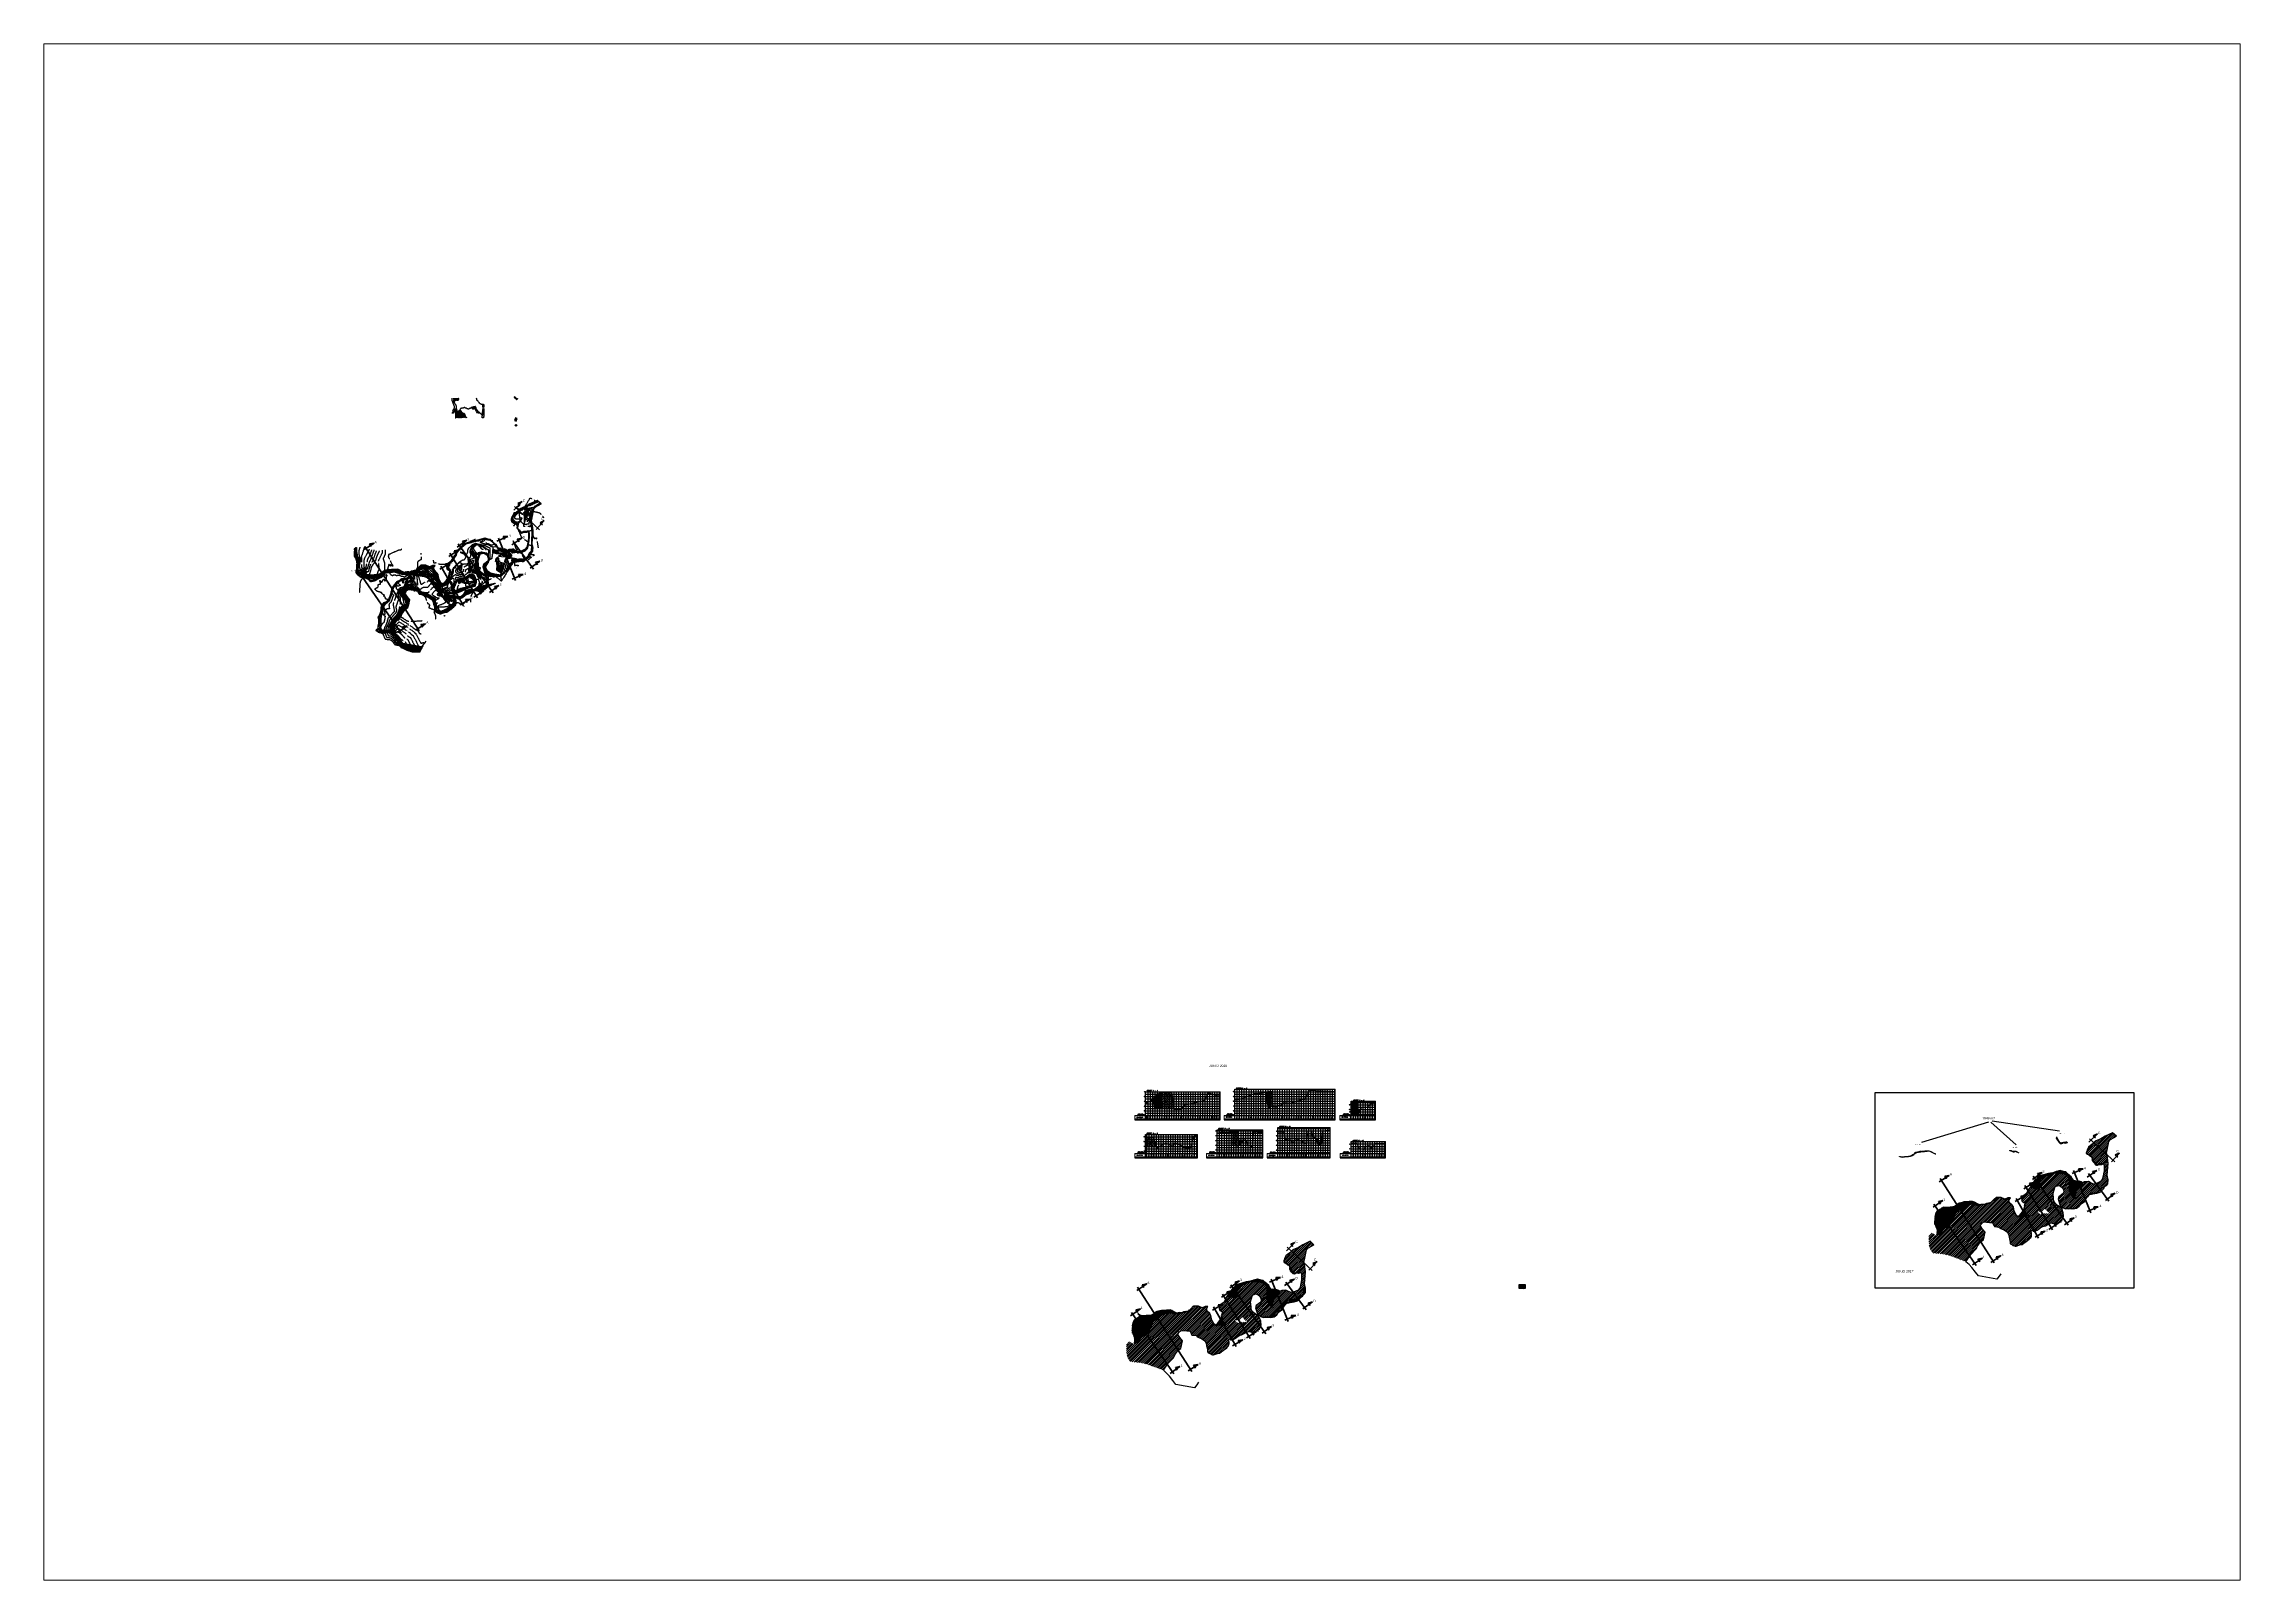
# Paper-space layout 'Layout2' of a CAD drawing. Header units: metres. Extents: x 1.14 to 10.26, y 0.8 to 7.17.
# The model-space entities are those that its viewports show. They can reach past a viewport. Long polylines and large blocks are cut down to what shows.
import ezdxf
from ezdxf.enums import TextEntityAlignment as Align

# ---------------------------------------------------------------- set-up
doc = ezdxf.new("R2010")
doc.units = ezdxf.units.M
doc.header["$LTSCALE"] = 12.7
doc.header["$MEASUREMENT"] = 0
doc.linetypes.add('ACAD_ISO08W100', pattern=[36, 24, -3, 6, -3])
for name, color, linetype in [('C-TOPO-MAJR', 4, 'Continuous'), ('C-TOPO-MINR', 4, 'Continuous'), ('CONT-MJR1', 252, 'Continuous'), ('CONT-MNR1', 251, 'Continuous'), ('contornos2', 7, 'Continuous'), ('EROSION-2018', 34, 'Continuous'), ('lineas', 7, 'Continuous'), ('PBASE', 7, 'Continuous'), ('PEGCT', 7, 'Continuous'), ('PGRID', 250, 'Continuous'), ('PGRIDT', 7, 'Continuous'), ('texto', 7, 'Continuous'), ('V-NODE', 1, 'Continuous'), ('V-NODE-TEXT', 11, 'Continuous')]:
    doc.layers.add(name, color=color, linetype=linetype)
for name, color, linetype, lineweight in [('CONSTRUCCIONES', 210, 'Continuous', 30), ('corte', 214, 'ACAD_ISO08W100', 40), ('defensa', 20, 'Continuous', 50), ('FORMATO', 7, 'Continuous', 13)]:
    doc.layers.add(name, color=color, linetype=linetype, lineweight=lineweight)
doc.styles.add('5mm', font='simplex', dxfattribs={"height": 2.5})
doc.styles.add('C10O', font='complex', dxfattribs={"oblique": 20, "height": 4.167})
pattern_1 = [(0, (-1664.414, 562.3343), (5, 2.5), [2.5, -2.5, 0, -2.5, 0, -2.5])]
pattern_2 = [(37.5, (0, 0), (-0.1889800743, 5.780471307), [0, -4.56, 0, -5.1, 0, -4.875]), (7.5, (0, 0), (5.309330116, 8.466438196), [0, -2.46, 0, -4.11, 0, -1.575]), (327.5, (-3.69, 0), (9.3424255853, 0.0169771606), [0, -1.5, 0, -5.4, 0, -7.05]), (317.5, (-3.69, 0), (9.018379814, 2.633026695), [0, -0.75, 0, -3.54, 0, -4.05])]
pattern_3 = [(45, (0, 0), (-0.0883883476483, 0.0883883476483), [])]
pattern_4 = [(45, (0, 0), (-0.79549512883, 0.79549512883), [])]
pattern_5 = [(45, (6511.28854, -816.45349), (-0.0883883476483, 0.0883883476483), [])]
pattern_6 = [(45, (-6811.0936, -946.8676), (-0.0883883476483, 0.0883883476483), [])]
pattern_7 = [(45, (6737.6878, 911.3541), (-0.79549512883, 0.79549512883), [])]
pattern_8 = [(45, (6737.68775, 911.35412), (-0.0883883476483, 0.0883883476483), [])]
pattern_9 = [(45, (13248.97629, 94.90063), (-0.0883883476483, 0.0883883476483), [])]
pattern_10 = [(45, (-73.40584, -35.51348), (-0.0883883476483, 0.0883883476483), [])]

# ---------------------------------------------------------------- blocks, each defined once
blk = doc.blocks.new('datum')
blk.add_line((-1.625, 0), (-0.125, 0))
at = {"style": 'C10O', "oblique": 20}
blk.add_text('DATUM ELEV', height=0.1389, dxfattribs=at).set_placement((-0.9375, 0.05), align=Align.CENTER)
blk.add_attdef('DATUM', text='', height=0.1389, dxfattribs=at).set_placement((-0.9375, -0.18889), align=Align.CENTER)
blk = doc.blocks.new('*U9', base_point=(710166, 5412103, 245))
at = {"layer": 'V-NODE', "lineweight": -2}
for p, q in [((710165, 5412103, 245), (710166, 5412104, 245)), ((710165, 5412104, 245), (710166, 5412103, 245))]:
    blk.add_line(p, q, dxfattribs=at)
at = {"layer": 'V-NODE-TEXT', "linetype": 'ByBlock', "insert": (710166, 5412103, 245), "char_height": 0.5}
for s, attachment_point in [('245.44', 7), ('BRI', 1)]:
    blk.add_mtext(s, dxfattribs=dict(at, attachment_point=attachment_point))
blk = doc.blocks.new('*U10', base_point=(710167, 5412113, 245))
at = {"layer": 'V-NODE', "lineweight": -2}
blk.add_line((710167, 5412113, 245), (710168, 5412113, 245), dxfattribs=at)
blk.add_line((710167, 5412113, 245), (710168, 5412113, 245), dxfattribs=at)
at = {"layer": 'V-NODE-TEXT', "linetype": 'ByBlock', "insert": (710168, 5412113, 245), "char_height": 0.5}
for s, attachment_point in [('245.43', 7), ('BRI', 1)]:
    blk.add_mtext(s, dxfattribs=dict(at, attachment_point=attachment_point))
blk = doc.blocks.new('*U11', base_point=(710164, 5412121, 245))
at = {"layer": 'V-NODE', "lineweight": -2}
for p, q in [((710163, 5412120, 245), (710164, 5412121, 245)), ((710163, 5412121, 245), (710164, 5412120, 245))]:
    blk.add_line(p, q, dxfattribs=at)
at = {"layer": 'V-NODE-TEXT', "linetype": 'ByBlock', "insert": (710164, 5412121, 245), "char_height": 0.5}
for s, attachment_point in [('BRI', 1), ('245.40', 7)]:
    blk.add_mtext(s, dxfattribs=dict(at, attachment_point=attachment_point))
blk = doc.blocks.new('*U12', base_point=(710154, 5412116, 245))
at = {"layer": 'V-NODE', "lineweight": -2}
for p, q in [((710154, 5412115, 245), (710155, 5412116, 245)), ((710154, 5412116, 245), (710155, 5412115, 245))]:
    blk.add_line(p, q, dxfattribs=at)
at = {"layer": 'V-NODE-TEXT', "linetype": 'ByBlock', "char_height": 0.5}
for s, insert, attachment_point in [('245.30', (710155, 5412116, 245), 7), ('BRI', (710155, 5412115, 245), 1)]:
    blk.add_mtext(s, dxfattribs=dict(at, insert=insert, attachment_point=attachment_point))
blk = doc.blocks.new('*U13', base_point=(710150, 5412096, 246))
at = {"layer": 'V-NODE', "lineweight": -2}
blk.add_line((710149, 5412096, 246), (710150, 5412096, 246), dxfattribs=at)
blk.add_line((710149, 5412096, 246), (710150, 5412096, 246), dxfattribs=at)
at = {"layer": 'V-NODE-TEXT', "linetype": 'ByBlock', "insert": (710150, 5412096, 246), "char_height": 0.5}
for s, attachment_point in [('245.62', 7), ('BRI', 1)]:
    blk.add_mtext(s, dxfattribs=dict(at, attachment_point=attachment_point))
blk = doc.blocks.new('*U14', base_point=(710165, 5412075, 246))
at = {"layer": 'V-NODE', "lineweight": -2}
for p, q in [((710164, 5412075, 246), (710165, 5412076, 246)), ((710164, 5412076, 246), (710165, 5412075, 246))]:
    blk.add_line(p, q, dxfattribs=at)
at = {"layer": 'V-NODE-TEXT', "linetype": 'ByBlock', "char_height": 0.5}
for s, insert, attachment_point in [('245.54', (710165, 5412076, 246), 7), ('BRI', (710165, 5412075, 246), 1)]:
    blk.add_mtext(s, dxfattribs=dict(at, insert=insert, attachment_point=attachment_point))
blk = doc.blocks.new('*U15', base_point=(710173, 5412100, 240))
at = {"layer": 'V-NODE', "lineweight": -2}
for p, q in [((710173, 5412099, 240), (710174, 5412100, 240)), ((710173, 5412100, 240), (710174, 5412099, 240))]:
    blk.add_line(p, q, dxfattribs=at)
at = {"layer": 'V-NODE-TEXT', "linetype": 'ByBlock', "insert": (710174, 5412100, 240), "char_height": 0.5}
for s, attachment_point in [('PAT', 1), ('239.75', 7)]:
    blk.add_mtext(s, dxfattribs=dict(at, attachment_point=attachment_point))
blk = doc.blocks.new('*U16', base_point=(710173, 5412062, 242))
at = {"layer": 'V-NODE', "lineweight": -2}
blk.add_line((710173, 5412062, 242), (710173, 5412062, 242), dxfattribs=at)
blk.add_line((710173, 5412062, 242), (710173, 5412062, 242), dxfattribs=at)
at = {"layer": 'V-NODE-TEXT', "linetype": 'ByBlock', "insert": (710174, 5412062, 242), "char_height": 0.5}
for s, attachment_point in [('241.60', 7), ('PAT', 1)]:
    blk.add_mtext(s, dxfattribs=dict(at, attachment_point=attachment_point))
blk = doc.blocks.new('*U17', base_point=(710146, 5412090, 239))
at = {"layer": 'V-NODE', "lineweight": -2}
for p, q in [((710146, 5412090, 239), (710147, 5412091, 239)), ((710146, 5412091, 239), (710147, 5412090, 239))]:
    blk.add_line(p, q, dxfattribs=at)
at = {"layer": 'V-NODE-TEXT', "linetype": 'ByBlock', "insert": (710147, 5412090, 239), "char_height": 0.5}
for s, attachment_point in [('238.63', 7), ('PAT', 1)]:
    blk.add_mtext(s, dxfattribs=dict(at, attachment_point=attachment_point))
blk = doc.blocks.new('*U18', base_point=(710149, 5412113, 238))
at = {"layer": 'V-NODE', "lineweight": -2}
blk.add_line((710149, 5412113, 238), (710149, 5412113, 238), dxfattribs=at)
blk.add_line((710149, 5412113, 238), (710149, 5412113, 238), dxfattribs=at)
at = {"layer": 'V-NODE-TEXT', "linetype": 'ByBlock', "insert": (710149, 5412113, 238), "char_height": 0.5}
for s, attachment_point in [('238.43', 7), ('PAT', 1)]:
    blk.add_mtext(s, dxfattribs=dict(at, attachment_point=attachment_point))
blk = doc.blocks.new('*U19', base_point=(710162, 5412124, 238))
at = {"layer": 'V-NODE', "lineweight": -2}
for p, q in [((710161, 5412123, 238), (710162, 5412124, 238)), ((710161, 5412124, 238), (710162, 5412123, 238))]:
    blk.add_line(p, q, dxfattribs=at)
at = {"layer": 'V-NODE-TEXT', "linetype": 'ByBlock', "insert": (710162, 5412124, 238), "char_height": 0.5}
for s, attachment_point in [('PAT', 1), ('238.35', 7)]:
    blk.add_mtext(s, dxfattribs=dict(at, attachment_point=attachment_point))
blk = doc.blocks.new('*U20', base_point=(710165, 5412123, 238))
at = {"layer": 'V-NODE', "lineweight": -2}
for p, q in [((710165, 5412123, 238), (710166, 5412124, 238)), ((710165, 5412124, 238), (710166, 5412123, 238))]:
    blk.add_line(p, q, dxfattribs=at)
at = {"layer": 'V-NODE-TEXT', "linetype": 'ByBlock', "char_height": 0.5}
for s, insert, attachment_point in [('238.33', (710166, 5412124, 238), 7), ('PAT', (710166, 5412123, 238), 1)]:
    blk.add_mtext(s, dxfattribs=dict(at, insert=insert, attachment_point=attachment_point))
blk = doc.blocks.new('*U21', base_point=(710170, 5412115, 238))
at = {"layer": 'V-NODE', "lineweight": -2}
for p, q in [((710170, 5412114, 238), (710170, 5412115, 238)), ((710170, 5412115, 238), (710170, 5412114, 238))]:
    blk.add_line(p, q, dxfattribs=at)
at = {"layer": 'V-NODE-TEXT', "linetype": 'ByBlock', "insert": (710171, 5412115, 238), "char_height": 0.5}
for s, attachment_point in [('238.07', 7), ('PAT', 1)]:
    blk.add_mtext(s, dxfattribs=dict(at, attachment_point=attachment_point))

msp = doc.modelspace()

# ---------------------------------------------------------------- hatches: boundary and pattern name
h = msp.add_hatch()
h.set_pattern_fill('ANSI31', color=102, style=0)
h.set_pattern_definition(pattern_3)
h.paths.add_polyline_path([(715661, 5407575), (715669, 5407566), (715672, 5407550), (715678, 5407501), (715686, 5407501), (715686, 5407508), (715685, 5407514), (715683, 5407531), (715681, 5407544), (715680, 5407552), (715678, 5407568), (715677, 5407573), (715671, 5407579), (715668, 5407581), (715665, 5407579)])
h = msp.add_hatch()
h.set_pattern_fill('ANSI31', color=1, style=0)
h.set_pattern_definition(pattern_3)
h.paths.add_polyline_path([(715718, 5407500), (715711, 5407557), (715709, 5407577), (715707, 5407597), (715705, 5407613), (715684, 5407595), (715685, 5407591), (715692, 5407500)])
h = msp.add_hatch()
h.set_pattern_fill('ANSI31', color=30, style=0)
h.set_pattern_definition(pattern_3)
h.paths.add_polyline_path([(715705, 5407613), (715706, 5407601), (715710, 5407567), (715715, 5407523), (715718, 5407500), (715743, 5407497), (715743, 5407497), (715743, 5407497), (715743, 5407498), (715743, 5407501), (715742, 5407506), (715741, 5407519), (715738, 5407547), (715734, 5407594), (715733, 5407615), (715731, 5407632), (715728, 5407632), (715723, 5407627)])
h = msp.add_hatch()
h.set_pattern_fill('ANSI31', color=4, style=0)
h.set_pattern_definition(pattern_3)
h.paths.add_polyline_path([(715736, 5407617), (715732, 5407617), (715734, 5407597), (715737, 5407597), (715737, 5407602)])
h.paths.add_polyline_path([(715735, 5407631), (715740, 5407632), (715731, 5407632), (715732, 5407617), (715736, 5407617)])
h.paths.add_polyline_path([(715737, 5407597), (715734, 5407597), (715736, 5407577), (715739, 5407577)])
h.paths.add_polyline_path([(715739, 5407577), (715736, 5407577), (715737, 5407563), (715737, 5407557), (715740, 5407557)])
h.paths.add_polyline_path([(715740, 5407557), (715737, 5407557), (715740, 5407526), (715742, 5407506), (715743, 5407499), (715743, 5407506)])
h = msp.add_hatch()
h.set_pattern_fill('AR-SAND', color=46, scale=3, style=0)
h.set_pattern_definition([(37.5, (8539.863, -2462.7115), (-0.1889800743, 5.780471307), [0, -4.56, 0, -5.1, 0, -4.875]), (7.5, (8539.863, -2462.7115), (5.309330116, 8.466438196), [0, -2.46, 0, -4.11, 0, -1.575]), (327.5, (8536.173, -2462.7115), (9.3424255853, 0.0169771606), [0, -1.5, 0, -5.4, 0, -7.05]), (317.5, (8536.173, -2462.7115), (9.018379814, 2.633026695), [0, -0.75, 0, -3.54, 0, -4.05])])
h.paths.add_polyline_path([(715735, 5407631), (715740, 5407632), (715755, 5407631), (715765, 5407631), (715772, 5407631), (715775, 5407631), (715778, 5407630), (715779, 5407630), (715781, 5407631), (715785, 5407631), (715791, 5407632), (715797, 5407632), (715807, 5407633), (715810, 5407633), (715813, 5407634), (715815, 5407634), (715817, 5407634), (715820, 5407634), (715824, 5407610), (715833, 5407549), (715837, 5407527), (715840, 5407507), (715841, 5407500), (715842, 5407494), (715842, 5407494), (715841, 5407494), (715837, 5407494), (715835, 5407494), (715831, 5407494), (715826, 5407494), (715814, 5407495), (715798, 5407495), (715786, 5407496), (715780, 5407496), (715762, 5407496), (715752, 5407497), (715744, 5407497), (715743, 5407497), (715743, 5407502), (715742, 5407523), (715740, 5407546), (715740, 5407552), (715739, 5407572), (715738, 5407581), (715738, 5407592), (715736, 5407611), (715736, 5407623)])
h = msp.add_hatch()
h.set_pattern_fill('ANSI31', color=4, style=0)
h.set_pattern_definition(pattern_3)
h.paths.add_polyline_path([(715743, 5407506), (715743, 5407499), (715743, 5407497), (715743, 5407497)])
h = msp.add_hatch()
h.set_pattern_fill('ANSI31', color=2)
h.set_pattern_definition(pattern_3)
h.paths.add_polyline_path([(716621, 5407578), (716620, 5407578), (716622, 5407558), (716624, 5407558)])
h.paths.add_polyline_path([(716618, 5407604), (716614, 5407636), (716613, 5407636), (716620, 5407578), (716621, 5407578)])
h.paths.add_polyline_path([(716624, 5407558), (716622, 5407558), (716623, 5407543), (716631, 5407524), (716631, 5407525), (716625, 5407544)])
h.paths.add_polyline_path([(716631, 5407525), (716631, 5407524), (716634, 5407518)])
h = msp.add_hatch()
h.set_pattern_fill('ANSI31', color=118)
h.set_pattern_definition(pattern_3)
h.paths.add_polyline_path([(716614, 5407636), (716616, 5407636), (716625, 5407582), (716628, 5407567), (716628, 5407567), (716628, 5407563), (716631, 5407542), (716634, 5407518), (716634, 5407518), (716634, 5407516), (716634, 5407516), (716631, 5407527), (716625, 5407544), (716620, 5407587), (716616, 5407622)])
h = msp.add_hatch()
h.set_pattern_fill('ANSI31', color=5)
h.set_pattern_definition(pattern_3)
h.paths.add_polyline_path([(716618, 5407637), (716616, 5407636), (716628, 5407567), (716625, 5407587), (716619, 5407626), (716618, 5407636)])
h = msp.add_hatch()
h.set_pattern_fill('ANSI31', color=102, style=0)
h.set_pattern_definition(pattern_3)
h.paths.add_polyline_path([(716622, 5407637), (716618, 5407637), (716634, 5407518), (716634, 5407522), (716632, 5407548), (716632, 5407548), (716630, 5407564), (716629, 5407572), (716628, 5407582), (716627, 5407588), (716626, 5407597), (716625, 5407606), (716623, 5407621), (716622, 5407631), (716622, 5407634)])
h = msp.add_hatch()
h.set_pattern_fill('ANSI31', color=1, style=0)
h.set_pattern_definition(pattern_3)
h.paths.add_polyline_path([(716626, 5407638), (716634, 5407640), (716637, 5407578), (716639, 5407538), (716640, 5407506), (716635, 5407508), (716634, 5407518), (716633, 5407538), (716632, 5407558), (716631, 5407578), (716629, 5407598)])
h = msp.add_hatch()
h.set_pattern_fill('ANSI31', color=30, style=0)
h.set_pattern_definition(pattern_3)
h.paths.add_polyline_path([(716634, 5407640), (716634, 5407638), (716636, 5407601), (716640, 5407506), (716643, 5407507), (716648, 5407506), (716650, 5407506), (716650, 5407506), (716649, 5407509), (716649, 5407520), (716646, 5407569), (716643, 5407613), (716642, 5407627), (716640, 5407641)])
h = msp.add_hatch()
h.set_pattern_fill('ANSI31', color=4, style=0)
h.set_pattern_definition(pattern_3)
h.paths.add_polyline_path([(716643, 5407641), (716641, 5407641), (716640, 5407641), (716642, 5407627), (716650, 5407506), (716650, 5407506), (716650, 5407510), (716649, 5407523), (716648, 5407545), (716645, 5407592), (716643, 5407630)])
h = msp.add_hatch()
h.set_pattern_fill('AR-SAND', color=46, scale=3, style=0)
h.set_pattern_definition(pattern_2)
h.paths.add_polyline_path([(716643, 5407641), (716646, 5407641), (716648, 5407642), (716652, 5407642), (716655, 5407642), (716657, 5407642), (716659, 5407629), (716665, 5407562), (716669, 5407527), (716670, 5407513), (716673, 5407509), (716662, 5407508), (716655, 5407507), (716650, 5407506), (716647, 5407571), (716644, 5407611)])
h = msp.add_hatch()
h.set_pattern_fill('ANSI31', color=2)
h.set_pattern_definition(pattern_3)
h.paths.add_polyline_path([(717343, 5407448), (717339, 5407448), (717344, 5407441)])
h.paths.add_polyline_path([(717340, 5407468), (717332, 5407468), (717338, 5407448), (717339, 5407448), (717343, 5407448)])
h.paths.add_polyline_path([(717339, 5407483), (717338, 5407488), (717329, 5407488), (717329, 5407478), (717332, 5407468), (717340, 5407468)])
h.paths.add_polyline_path([(717336, 5407508), (717328, 5407508), (717328, 5407502), (717329, 5407488), (717338, 5407488)])
h.paths.add_polyline_path([(717332, 5407544), (717331, 5407551), (717328, 5407551), (717328, 5407508), (717336, 5407508)])
h.paths.add_polyline_path([(717328, 5407551), (717326, 5407551), (717328, 5407502), (717328, 5407508)])
h = msp.add_hatch()
h.set_pattern_fill('ANSI31', color=6)
h.set_pattern_definition(pattern_3)
h.paths.add_polyline_path([(717331, 5407551), (717343, 5407550), (717349, 5407550), (717350, 5407538), (717350, 5407528), (717350, 5407521), (717351, 5407500), (717351, 5407482), (717363, 5407484), (717368, 5407483), (717383, 5407483), (717387, 5407484), (717401, 5407485), (717405, 5407484), (717380, 5407438), (717354, 5407438), (717344, 5407441)])
h = msp.add_hatch()
h.set_pattern_fill('ANSI31', color=118)
h.set_pattern_definition(pattern_3)
h.paths.add_polyline_path([(717349, 5407550), (717354, 5407549), (717363, 5407484), (717351, 5407482), (717351, 5407494), (717351, 5407510), (717351, 5407515), (717350, 5407524), (717350, 5407526), (717350, 5407527), (717350, 5407529), (717350, 5407536), (717350, 5407541), (717349, 5407546)])
h = msp.add_hatch()
h.set_pattern_fill('ANSI31', color=5)
h.set_pattern_definition(pattern_3)
h.paths.add_polyline_path([(717359, 5407549), (717354, 5407549), (717363, 5407484), (717368, 5407483), (717362, 5407533), (717360, 5407543), (717360, 5407546)])
h = msp.add_hatch()
h.set_pattern_fill('ANSI31', color=102, style=0)
h.set_pattern_definition(pattern_3)
h.paths.add_polyline_path([(717359, 5407549), (717360, 5407543), (717368, 5407483), (717383, 5407483), (717381, 5407504), (717376, 5407539), (717374, 5407548)])
h = msp.add_hatch()
h.set_pattern_fill('AR-SAND', color=46, scale=3, style=0)
h.set_pattern_definition(pattern_2)
h.paths.add_polyline_path([(717374, 5407548), (717375, 5407544), (717380, 5407512), (717381, 5407501), (717383, 5407483), (717387, 5407484), (717385, 5407495), (717382, 5407514), (717381, 5407523), (717380, 5407530), (717377, 5407542), (717376, 5407547), (717376, 5407548)])
h = msp.add_hatch()
h.set_pattern_fill('AR-SAND', color=46, scale=3, style=0)
h.set_pattern_definition([(37.5, (10395.6946, -911.9184), (-0.1889800743, 5.780471307), [0, -4.56, 0, -5.1, 0, -4.875]), (7.5, (10395.6946, -911.918), (5.309330116, 8.466438196), [0, -2.46, 0, -4.11, 0, -1.575]), (327.5, (10392.0046, -911.9184), (9.3424255853, 0.0169771606), [0, -1.5, 0, -5.4, 0, -7.05]), (317.5, (10392.0046, -911.918), (9.018379814, 2.633026695), [0, -0.75, 0, -3.54, 0, -4.05])])
h.paths.add_polyline_path([(717490, 5407543), (717489, 5407537), (717487, 5407517), (717487, 5407519), (717488, 5407537), (717489, 5407543)])
h = msp.add_hatch()
h.set_pattern_fill('ANSI31', color=4, style=0)
h.set_pattern_definition(pattern_3)
h.paths.add_polyline_path([(715602, 5407255), (715602, 5407254), (715603, 5407255), (715609, 5407254), (715610, 5407253), (715611, 5407252), (715617, 5407189), (715618, 5407180), (715624, 5407179), (715618, 5407188), (715616, 5407207), (715615, 5407215), (715614, 5407232), (715613, 5407251), (715613, 5407253), (715613, 5407255)])
h = msp.add_hatch()
h.set_pattern_fill('AR-SAND', color=46, scale=3, style=0)
h.set_pattern_definition(pattern_2)
h.paths.add_polyline_path([(715612, 5407255), (715613, 5407253), (715615, 5407222), (715616, 5407212), (715616, 5407206), (715618, 5407188), (715632, 5407188), (715646, 5407188), (715660, 5407187), (715676, 5407189), (715682, 5407190), (715678, 5407215), (715675, 5407229), (715672, 5407248), (715670, 5407258), (715664, 5407257), (715652, 5407256), (715646, 5407256), (715640, 5407256), (715638, 5407256), (715626, 5407255), (715613, 5407255)])
h = msp.add_hatch()
h.set_pattern_fill('AR-SAND', color=46, scale=3, style=0)
h.set_pattern_definition(pattern_2)
h.paths.add_polyline_path([(715618, 5407188), (715624, 5407179), (715641, 5407176), (715666, 5407171), (715674, 5407171), (715695, 5407170), (715690, 5407179), (715682, 5407190), (715660, 5407187), (715634, 5407188)])
h = msp.add_hatch()
h.set_pattern_fill('AR-SAND', color=46, scale=3, style=0)
h.set_pattern_definition(pattern_2)
h.paths.add_polyline_path([(716320, 5407299), (716323, 5407269), (716325, 5407249), (716326, 5407234), (716328, 5407215), (716328, 5407188), (716333, 5407183), (716342, 5407182), (716367, 5407182), (716384, 5407189), (716391, 5407209), (716395, 5407225), (716397, 5407233), (716382, 5407234), (716381, 5407249), (716379, 5407269), (716376, 5407289), (716375, 5407301), (716356, 5407301), (716349, 5407301), (716344, 5407301), (716332, 5407300), (716324, 5407299)])
h = msp.add_hatch()
h.set_pattern_fill('ANSI31', color=4, style=0)
h.set_pattern_definition(pattern_3)
h.paths.add_polyline_path([(716367, 5407182), (716387, 5407187), (716393, 5407195), (716426, 5407232), (716438, 5407234), (716415, 5407232), (716397, 5407233), (716395, 5407225), (716392, 5407211), (716384, 5407189)])
h = msp.add_hatch()
h.set_pattern_fill('ANSI31', color=4, style=0)
h.set_pattern_definition(pattern_3)
h.paths.add_polyline_path([(717037, 5407249), (717041, 5407237), (717041, 5407219), (717042, 5407218), (717051, 5407191), (717071, 5407192), (717071, 5407193)])
h = msp.add_hatch()
h.set_pattern_fill('ANSI31', color=2)
h.set_pattern_definition([(45, (6373.82844, 1337.04953), (-0.0883883476483, 0.0883883476483), [])])
h.paths.add_polyline_path([(721977, 5407092), (721995, 5407093), (722002, 5407094), (722004, 5407094), (722025, 5407096), (722044, 5407105), (722052, 5407112), (722052, 5407112), (722051, 5407112), (722029, 5407100), (722017, 5407096), (721968, 5407092), (721946, 5407092), (721943, 5407093), (721936, 5407094), (721931, 5407092), (721932, 5407091), (721938, 5407092), (721959, 5407089)])
h.paths.add_polyline_path([(722065, 5407121), (722067, 5407123), (722073, 5407126), (722093, 5407130), (722110, 5407133), (722134, 5407135), (722158, 5407137), (722185, 5407140), (722198, 5407133), (722225, 5407118), (722238, 5407116), (722228, 5407120), (722197, 5407136), (722182, 5407141), (722153, 5407141), (722141, 5407139), (722133, 5407139), (722114, 5407137), (722110, 5407138), (722095, 5407134), (722071, 5407129), (722066, 5407126), (722060, 5407121), (722052, 5407112), (722052, 5407112), (722058, 5407117)])
h = msp.add_hatch()
h.set_pattern_fill('ANSI31', color=250, scale=90, style=0)
h.set_pattern_definition([(45, (15991.065, 2040.344), (-7.954951288, 7.954951288), [])])
h.paths.add_polyline_path([(722363, 5406530), (722313, 5406493), (722295, 5406476), (722290, 5406465), (722280, 5406453), (722269, 5406444), (722256, 5406437), (722246, 5406426), (722226, 5406438), (722198, 5406455), (722179, 5406437), (722179, 5406388), (722181, 5406341), (722194, 5406309), (722211, 5406283), (722266, 5406278), (722321, 5406271), (722371, 5406256), (722490, 5406211), (722530, 5406271), (722578, 5406321), (722585, 5406339), (722611, 5406377), (722636, 5406395), (722650, 5406459), (722629, 5406485), (722608, 5406516), (722615, 5406520), (722622, 5406533), (722637, 5406546), (722687, 5406541), (722712, 5406541), (722729, 5406507), (722766, 5406501), (722783, 5406490), (722814, 5406476), (722838, 5406459), (722850, 5406434), (722852, 5406417), (722859, 5406389), (722862, 5406363), (722884, 5406348), (722910, 5406340), (722943, 5406352), (722961, 5406355), (722994, 5406380), (723021, 5406400), (723033, 5406412), (723038, 5406424), (723040, 5406440), (723038, 5406455), (723036, 5406469), (723045, 5406475), (723089, 5406475), (723090, 5406476), (723117, 5406503), (723157, 5406513), (723200, 5406537), (723240, 5406529), (723265, 5406536), (723296, 5406558), (723301, 5406572), (723304, 5406580), (723309, 5406591), (723307, 5406622), (723295, 5406657), (723287, 5406666), (723260, 5406683), (723238, 5406702), (723227, 5406720), (723225, 5406743), (723221, 5406786), (723239, 5406842), (723266, 5406851), (723285, 5406844), (723300, 5406832), (723309, 5406813), (723311, 5406797), (723306, 5406782), (723270, 5406754), (723263, 5406736), (723280, 5406683), (723305, 5406663), (723306, 5406663), (723330, 5406656), (723368, 5406660), (723392, 5406658), (723415, 5406664), (723427, 5406674), (723442, 5406682), (723449, 5406694), (723461, 5406708), (723483, 5406720), (723495, 5406737), (723520, 5406777), (723548, 5406784), (723616, 5406794), (723634, 5406810), (723647, 5406825), (723654, 5406842), (723670, 5406850), (723681, 5406864), (723683, 5406899), (723676, 5406936), (723683, 5407000), (723684, 5407038), (723675, 5407101), (723670, 5407121), (723677, 5407151), (723690, 5407220), (723703, 5407236), (723752, 5407264), (723720, 5407293), (723659, 5407265), (723623, 5407241), (723575, 5407222), (723559, 5407204), (723545, 5407193), (723536, 5407186), (723519, 5407171), (723510, 5407155), (723504, 5407137), (723509, 5407120), (723526, 5407108), (723532, 5407102), (723549, 5407095), (723557, 5407070), (723571, 5407047), (723579, 5407033), (723593, 5407026), (723613, 5407033), (723640, 5407036), (723650, 5407021), (723650, 5406973), (723637, 5406907), (723621, 5406884), (723580, 5406865), (723561, 5406863), (723534, 5406875), (723519, 5406883), (723485, 5406881), (723466, 5406870), (723458, 5406844), (723420, 5406816), (723405, 5406762), (723410, 5406739), (723393, 5406743), (723374, 5406766), (723363, 5406783), (723356, 5406817), (723360, 5406838), (723354, 5406859), (723360, 5406876), (723356, 5406908), (723339, 5406931), (723317, 5406946), (723276, 5406954), (723222, 5406956), (723146, 5406923), (723135, 5406911), (723122, 5406902), (723109, 5406879), (723112, 5406862), (723109, 5406832), (723080, 5406816), (723051, 5406831), (723026, 5406830), (723011, 5406809), (722999, 5406782), (722971, 5406758), (722960, 5406728), (722966, 5406714), (722987, 5406702), (722979, 5406670), (722986, 5406659), (722990, 5406624), (723019, 5406599), (722980, 5406589), (722958, 5406590), (722926, 5406585), (722910, 5406603), (722895, 5406633), (722886, 5406674), (722849, 5406715), (722850, 5406729), (722864, 5406747), (722841, 5406746), (722817, 5406734), (722775, 5406749), (722746, 5406748), (722698, 5406705), (722647, 5406693), (722629, 5406692), (722613, 5406688), (722594, 5406684), (722591, 5406684), (722572, 5406687), (722562, 5406690), (722531, 5406693), (722497, 5406686), (722496, 5406686), (722477, 5406675), (722448, 5406655), (722422, 5406639), (722402, 5406616), (722393, 5406594), (722384, 5406568), (722378, 5406556)])
h.paths.add_polyline_path([(723093, 5406618), (723096, 5406623), (723100, 5406630), (723102, 5406632), (723111, 5406632), (723123, 5406632), (723127, 5406633), (723140, 5406641), (723146, 5406645), (723152, 5406648), (723153, 5406652), (723151, 5406658), (723153, 5406656), (723156, 5406652), (723163, 5406647), (723172, 5406636), (723178, 5406631), (723190, 5406621), (723190, 5406617), (723192, 5406613), (723188, 5406614), (723179, 5406615), (723177, 5406615), (723174, 5406615), (723164, 5406614), (723156, 5406614), (723152, 5406614), (723144, 5406614), (723140, 5406613), (723134, 5406613), (723131, 5406612), (723124, 5406610), (723118, 5406608), (723111, 5406611), (723107, 5406614), (723104, 5406616), (723097, 5406617)], flags=16)
h = msp.add_hatch()
h.set_pattern_fill('ANSI31', color=2)
h.set_pattern_definition([(45, (6201.28563, 1164.80371), (-0.0883883476483, 0.0883883476483), [])])
h.paths.add_polyline_path([(722894, 5407139), (722888, 5407138), (722883, 5407137), (722871, 5407145), (722862, 5407143), (722857, 5407148), (722864, 5407140), (722874, 5407140), (722886, 5407132), (722896, 5407134)])
h.paths.add_polyline_path([(722906, 5407140), (722894, 5407139), (722896, 5407134), (722908, 5407136), (722932, 5407125), (722932, 5407124), (722935, 5407126), (722930, 5407128), (722922, 5407134)])
h = msp.add_hatch()
h.set_pattern_fill('ANSI31', color=2)
h.set_pattern_definition([(45, (6437.39115, 1091.84343), (-0.0883883476483, 0.0883883476483), [])])
h.paths.add_polyline_path([(723257, 5407250), (723252, 5407260), (723252, 5407255), (723248, 5407248), (723251, 5407239), (723262, 5407226), (723270, 5407215), (723275, 5407208), (723277, 5407204), (723287, 5407200), (723301, 5407205), (723304, 5407209), (723318, 5407208), (723326, 5407206), (723343, 5407211), (723340, 5407216), (723313, 5407214), (723293, 5407207), (723279, 5407213)])
h = msp.add_hatch()
h.set_pattern_fill('ANSI31', color=46, scale=9, style=0)
h.set_pattern_definition(pattern_7)
h.paths.add_polyline_path([(723504, 5407137), (723509, 5407120), (723526, 5407108), (723532, 5407102), (723549, 5407095), (723556, 5407072), (723545, 5407092), (723533, 5407096), (723516, 5407110), (723506, 5407113), (723503, 5407121)])
h = msp.add_hatch()
h.set_pattern_fill('ANSI31', color=46, scale=9, style=0)
h.set_pattern_definition(pattern_7)
h.paths.add_polyline_path([(722864, 5406747), (722850, 5406729), (722849, 5406715), (722886, 5406674), (722895, 5406633), (722910, 5406603), (722926, 5406585), (722958, 5406590), (722980, 5406589), (723019, 5406599), (722990, 5406624), (722986, 5406659), (722979, 5406670), (722987, 5406702), (722966, 5406714), (722960, 5406728), (722971, 5406758), (722999, 5406782), (723011, 5406809), (723026, 5406830), (723051, 5406831), (723080, 5406816), (723109, 5406832), (723112, 5406862), (723109, 5406879), (723122, 5406902), (723135, 5406911), (723146, 5406923), (723222, 5406956), (723276, 5406954), (723317, 5406946), (723339, 5406931), (723356, 5406908), (723360, 5406876), (723354, 5406859), (723360, 5406838), (723356, 5406817), (723363, 5406783), (723374, 5406766), (723393, 5406743), (723410, 5406739), (723405, 5406762), (723420, 5406816), (723458, 5406844), (723466, 5406870), (723457, 5406846), (723434, 5406832), (723420, 5406821), (723413, 5406811), (723406, 5406781), (723399, 5406761), (723396, 5406757), (723376, 5406781), (723368, 5406805), (723367, 5406820), (723365, 5406847), (723370, 5406865), (723376, 5406875), (723383, 5406894), (723379, 5406915), (723374, 5406923), (723366, 5406929), (723347, 5406937), (723337, 5406942), (723329, 5406948), (723311, 5406962), (723300, 5406967), (723286, 5406972), (723280, 5406975), (723249, 5406969), (723220, 5406958), (723184, 5406952), (723120, 5406935), (723047, 5406867), (723036, 5406843), (723026, 5406831), (723013, 5406814), (722999, 5406782), (722967, 5406760), (722964, 5406745), (722959, 5406729), (722962, 5406719), (722965, 5406714), (722986, 5406701), (722979, 5406671), (722976, 5406653), (722964, 5406633), (722938, 5406599), (722928, 5406588), (722915, 5406599), (722895, 5406636), (722888, 5406671), (722879, 5406686), (722857, 5406706), (722851, 5406727)])
h = msp.add_hatch()
h.set_pattern_fill('ANSI31', color=30, style=0)
h.set_pattern_definition(pattern_8)
h.paths.add_polyline_path([(723280, 5406975), (723282, 5406975), (723310, 5406967), (723328, 5406964), (723341, 5406950), (723358, 5406935), (723374, 5406923), (723366, 5406929), (723337, 5406942), (723311, 5406962), (723300, 5406967), (723286, 5406972)])
h = msp.add_hatch()
h.set_pattern_fill('ANSI31', color=2)
h.set_pattern_definition(pattern_8)
h.paths.add_polyline_path([(723558, 5407070), (723552, 5407079), (723552, 5407075), (723549, 5407067), (723551, 5407059), (723562, 5407045), (723571, 5407034), (723575, 5407028), (723577, 5407024), (723587, 5407020), (723601, 5407025), (723604, 5407028), (723618, 5407027), (723626, 5407026), (723643, 5407031), (723640, 5407036), (723613, 5407033), (723593, 5407026), (723580, 5407033)])
h = msp.add_hatch()
h.set_pattern_fill('ANSI31', color=4, style=0)
h.set_pattern_definition(pattern_9)
h.paths.add_polyline_path([(723120, 5406935), (723107, 5406930), (723093, 5406918), (723084, 5406904), (723072, 5406893), (723066, 5406890), (723058, 5406878), (723048, 5406871), (723047, 5406867)])
h = msp.add_hatch()
h.set_pattern_fill('ANSI31', color=46, scale=9, style=0)
h.set_pattern_definition(pattern_7)
h.paths.add_polyline_path([(723306, 5406663), (723330, 5406656), (723368, 5406660), (723392, 5406658), (723415, 5406664), (723427, 5406674), (723442, 5406682), (723449, 5406694), (723461, 5406708), (723483, 5406720), (723495, 5406737), (723520, 5406777), (723548, 5406784), (723616, 5406794), (723589, 5406787), (723525, 5406774), (723498, 5406741), (723484, 5406717), (723469, 5406707), (723456, 5406697), (723441, 5406678), (723419, 5406660), (723391, 5406655), (723368, 5406656), (723329, 5406654)])
h = msp.add_hatch()
h.set_pattern_fill('ANSI31', color=4, style=0)
h.set_pattern_definition(pattern_9)
h.paths.add_polyline_path([(723394, 5406852), (723398, 5406873), (723388, 5406894), (723379, 5406915), (723383, 5406894), (723376, 5406875), (723370, 5406865), (723365, 5406847), (723367, 5406820), (723368, 5406805), (723376, 5406781), (723396, 5406757), (723399, 5406761), (723406, 5406781), (723413, 5406811), (723420, 5406821), (723434, 5406832), (723422, 5406826), (723408, 5406815), (723391, 5406794), (723390, 5406766), (723375, 5406787), (723387, 5406838)])
h = msp.add_hatch()
h.set_pattern_fill('ANSI31', color=118)
h.set_pattern_definition(pattern_10)
h.paths.add_polyline_path([(723398, 5406873), (723413, 5406862), (723450, 5406864), (723462, 5406866), (723454, 5406863), (723439, 5406859), (723430, 5406856), (723424, 5406849), (723417, 5406832), (723413, 5406826), (723397, 5406814), (723393, 5406807), (723391, 5406794), (723390, 5406766), (723375, 5406787), (723385, 5406829), (723387, 5406838), (723394, 5406852)])
h = msp.add_hatch()
h.set_pattern_fill('ANSI31', color=6)
h.set_pattern_definition(pattern_8)
h.paths.add_polyline_path([(723433, 5406881), (723422, 5406879), (723410, 5406887), (723400, 5406886), (723382, 5406908), (723388, 5406894), (723398, 5406873), (723413, 5406862), (723440, 5406863)])
h.paths.add_polyline_path([(723445, 5406883), (723433, 5406881), (723440, 5406863), (723450, 5406864), (723462, 5406866), (723466, 5406870), (723469, 5406871), (723468, 5406871)])
h = msp.add_hatch()
h.set_pattern_fill('ANSI31', color=102, style=0)
h.set_pattern_definition(pattern_8)
h.paths.add_polyline_path([(723391, 5406794), (723393, 5406807), (723397, 5406814), (723412, 5406825), (723418, 5406829), (723420, 5406837), (723423, 5406843), (723425, 5406849), (723431, 5406855), (723438, 5406855), (723445, 5406855), (723448, 5406855), (723459, 5406851), (723457, 5406846), (723437, 5406834), (723422, 5406826), (723408, 5406815)])
h = msp.add_hatch()
h.set_pattern_fill('ANSI31', color=2)
h.set_pattern_definition(pattern_8)
h.paths.add_polyline_path([(723431, 5406885), (723424, 5406885), (723420, 5406883), (723407, 5406891), (723398, 5406889), (723393, 5406895), (723400, 5406886), (723410, 5406887), (723422, 5406879), (723433, 5406881)])
h.paths.add_polyline_path([(723442, 5406886), (723431, 5406885), (723433, 5406881), (723445, 5406883), (723468, 5406871), (723469, 5406871), (723472, 5406873), (723466, 5406875), (723458, 5406880)])
h = msp.add_hatch()
h.set_pattern_fill('ANSI31', color=5)
h.set_pattern_definition([(45, (6980.37022, 563.55881), (-0.0883883476483, 0.0883883476483), [])])
h.paths.add_polyline_path([(723397, 5406814), (723406, 5406821), (723413, 5406826), (723417, 5406832), (723424, 5406849), (723430, 5406856), (723439, 5406859), (723454, 5406863), (723462, 5406866), (723466, 5406870), (723459, 5406851), (723448, 5406855), (723438, 5406855), (723431, 5406855), (723425, 5406849), (723422, 5406841), (723418, 5406829), (723413, 5406825), (723412, 5406825), (723409, 5406822), (723402, 5406818), (723400, 5406816), (723399, 5406816), (723398, 5406815), (723398, 5406815), (723397, 5406814), (723397, 5406814), (723397, 5406814), (723397, 5406814)])
h = msp.add_hatch()
h.set_pattern_fill('ANSI31', color=1, scale=9, style=0)
h.set_pattern_definition([(45, (3441.4321, 2472.2124), (-0.79549512883, 0.79549512883), [])])
h.paths.add_polyline_path([(722250, 5406473), (722242, 5406495), (722230, 5406523), (722229, 5406545), (722234, 5406563), (722234, 5406577), (722240, 5406593), (722251, 5406608), (722262, 5406624), (722280, 5406637), (722297, 5406645), (722309, 5406649), (722327, 5406652), (722343, 5406662), (722375, 5406664), (722401, 5406662), (722414, 5406666), (722432, 5406691), (722460, 5406701), (722484, 5406703), (722475, 5406701), (722440, 5406676), (722416, 5406663), (722380, 5406659), (722342, 5406659), (722298, 5406630), (722278, 5406608), (722268, 5406587), (722253, 5406528)])
h = msp.add_hatch()
h.set_pattern_fill('ANSI31', color=46, scale=9, style=0)
h.set_pattern_definition([(45, (14288.0434, -2760.5857), (-0.79549512883, 0.79549512883), [])])
h.paths.add_polyline_path([(722249, 5406430), (722242, 5406439), (722268, 5406445), (722278, 5406451), (722273, 5406464), (722271, 5406471), (722263, 5406507), (722276, 5406546), (722285, 5406564), (722297, 5406586), (722310, 5406596), (722337, 5406620), (722362, 5406644), (722375, 5406652), (722429, 5406660), (722455, 5406674), (722479, 5406685), (722496, 5406686), (722521, 5406693), (722549, 5406698), (722570, 5406689), (722593, 5406684), (722629, 5406693), (722648, 5406693), (722664, 5406699), (722698, 5406705), (722743, 5406749), (722785, 5406750), (722817, 5406735), (722841, 5406746), (722817, 5406734), (722775, 5406749), (722746, 5406748), (722698, 5406705), (722647, 5406693), (722629, 5406692), (722613, 5406688), (722594, 5406684), (722591, 5406684), (722572, 5406687), (722562, 5406690), (722531, 5406693), (722497, 5406686), (722496, 5406686), (722477, 5406675), (722448, 5406655), (722422, 5406639), (722402, 5406616), (722393, 5406594), (722384, 5406568), (722378, 5406556), (722363, 5406530), (722313, 5406493), (722295, 5406476), (722290, 5406465), (722280, 5406453), (722269, 5406444), (722256, 5406437)])
h = msp.add_hatch()
h.set_pattern_fill('ANSI31', color=30, style=0)
h.set_pattern_definition(pattern_8)
h.paths.add_polyline_path([(722245, 5406440), (722268, 5406445), (722278, 5406451), (722267, 5406468), (722260, 5406520), (722277, 5406558), (722292, 5406587), (722312, 5406603), (722338, 5406627), (722366, 5406650), (722399, 5406661), (722434, 5406664), (722467, 5406684), (722504, 5406688), (722521, 5406693), (722549, 5406698), (722570, 5406689), (722593, 5406684), (722629, 5406693), (722629, 5406693), (722613, 5406689), (722605, 5406688), (722583, 5406690), (722551, 5406711), (722514, 5406709), (722475, 5406701), (722440, 5406676), (722416, 5406663), (722380, 5406659), (722342, 5406659), (722298, 5406630), (722278, 5406608), (722268, 5406587), (722253, 5406528), (722251, 5406492), (722248, 5406446)])
h = msp.add_hatch()
h.set_pattern_fill('ANSI31', color=102, style=0)
h.set_pattern_definition([(45, (15065.93996, -1111.14564), (-0.0883883476483, 0.0883883476483), [])])
h.paths.add_polyline_path([(722249, 5406635), (722265, 5406639), (722275, 5406648), (722293, 5406654), (722315, 5406655), (722332, 5406658), (722334, 5406659), (722324, 5406657), (722321, 5406656), (722316, 5406656), (722307, 5406655), (722297, 5406657), (722289, 5406656), (722280, 5406654), (722274, 5406651), (722272, 5406650), (722264, 5406646), (722256, 5406645), (722253, 5406640)])
h = msp.add_hatch()
h.set_pattern_fill('ANSI31', color=4, style=0)
h.set_pattern_definition(pattern_9)
h.paths.add_polyline_path([(722521, 5406693), (722504, 5406688), (722467, 5406684), (722434, 5406664), (722399, 5406661), (722366, 5406650), (722338, 5406627), (722312, 5406603), (722292, 5406587), (722277, 5406558), (722260, 5406520), (722267, 5406468), (722278, 5406451), (722273, 5406464), (722271, 5406471), (722263, 5406507), (722276, 5406546), (722285, 5406564), (722297, 5406586), (722310, 5406596), (722337, 5406620), (722362, 5406644), (722375, 5406652), (722429, 5406660), (722455, 5406674), (722479, 5406685), (722496, 5406686)])
h = msp.add_hatch()
h.set_pattern_fill('ANSI31', color=5)
h.set_pattern_definition([(45, (6894.67737, 489.00167), (-0.0883883476483, 0.0883883476483), [])])
h.paths.add_polyline_path([(722606, 5406689), (722601, 5406688), (722592, 5406689), (722589, 5406690), (722589, 5406690), (722585, 5406692), (722582, 5406694), (722573, 5406700), (722569, 5406701), (722565, 5406703), (722565, 5406703), (722559, 5406706), (722558, 5406707), (722551, 5406711), (722551, 5406712), (722549, 5406712), (722549, 5406712), (722545, 5406712), (722542, 5406711), (722541, 5406711), (722536, 5406711), (722534, 5406711), (722531, 5406711), (722530, 5406711), (722526, 5406710), (722522, 5406710), (722521, 5406710), (722519, 5406710), (722516, 5406710), (722513, 5406710), (722513, 5406710), (722512, 5406710), (722510, 5406709), (722505, 5406709), (722500, 5406708), (722499, 5406708), (722477, 5406705), (722474, 5406705), (722472, 5406705), (722465, 5406705), (722464, 5406705), (722461, 5406703), (722453, 5406701), (722434, 5406696), (722432, 5406696), (722431, 5406696), (722424, 5406689), (722415, 5406678), (722412, 5406674), (722409, 5406670), (722408, 5406668), (722401, 5406664), (722390, 5406664), (722370, 5406665), (722364, 5406665), (722356, 5406663), (722347, 5406664), (722347, 5406664), (722344, 5406663), (722343, 5406663), (722343, 5406663), (722342, 5406663), (722338, 5406661), (722334, 5406659), (722332, 5406659), (722329, 5406658), (722320, 5406656), (722316, 5406656), (722310, 5406655), (722307, 5406655), (722297, 5406657), (722297, 5406657), (722289, 5406656), (722280, 5406654), (722293, 5406664), (722305, 5406664), (722321, 5406663), (722366, 5406668), (722386, 5406668), (722405, 5406671), (722420, 5406687), (722431, 5406697), (722437, 5406701), (722474, 5406708), (722485, 5406708), (722491, 5406709), (722498, 5406710), (722504, 5406710), (722508, 5406710), (722515, 5406711), (722525, 5406712), (722537, 5406713), (722545, 5406714), (722549, 5406714), (722556, 5406711), (722559, 5406709), (722561, 5406708), (722563, 5406707), (722566, 5406705), (722569, 5406704), (722575, 5406700), (722582, 5406696), (722588, 5406693), (722589, 5406692), (722595, 5406691), (722601, 5406690), (722604, 5406690), (722606, 5406689)])
h = msp.add_hatch()
h.set_pattern_fill('ANSI31', color=118)
h.set_pattern_definition(pattern_10)
h.paths.add_polyline_path([(722293, 5406664), (722293, 5406664), (722295, 5406666), (722302, 5406666), (722322, 5406663), (722341, 5406666), (722359, 5406667), (722353, 5406667), (722340, 5406665), (722321, 5406663), (722305, 5406664)])
h = msp.add_hatch()
h.set_pattern_fill('ANSI31', color=2)
h.set_pattern_definition(pattern_8)
h.paths.add_polyline_path([(722341, 5406666), (722359, 5406667), (722366, 5406668), (722367, 5406668), (722388, 5406670), (722408, 5406679), (722416, 5406686), (722416, 5406687), (722415, 5406686), (722392, 5406674), (722380, 5406671), (722332, 5406667), (722310, 5406666), (722307, 5406667), (722300, 5406668), (722295, 5406666), (722295, 5406666), (722302, 5406666), (722322, 5406663)])
h.paths.add_polyline_path([(722429, 5406695), (722431, 5406697), (722437, 5406701), (722457, 5406704), (722474, 5406708), (722498, 5406710), (722522, 5406712), (722549, 5406714), (722562, 5406708), (722589, 5406692), (722601, 5406690), (722592, 5406694), (722561, 5406711), (722546, 5406715), (722517, 5406715), (722505, 5406713), (722497, 5406713), (722478, 5406712), (722473, 5406712), (722459, 5406708), (722435, 5406703), (722430, 5406700), (722424, 5406695), (722416, 5406687), (722416, 5406686), (722422, 5406691)])
h = msp.add_hatch()
h.set_pattern_fill('ANSI31', color=102, style=0)
h.set_pattern_definition(pattern_8)
h.paths.add_polyline_path([(722338, 5406661), (722343, 5406663), (722344, 5406663)])
h = msp.add_hatch()
h.set_pattern_fill('ANSI31', color=118)
h.set_pattern_definition(pattern_10)
h.paths.add_polyline_path([(722367, 5406668), (722388, 5406670), (722408, 5406679), (722422, 5406691), (722429, 5406695), (722426, 5406693), (722422, 5406689), (722420, 5406687), (722416, 5406683), (722409, 5406676), (722405, 5406671), (722386, 5406668)])
h = msp.add_hatch()
h.set_pattern_fill('ANSI31', color=102, style=0)
h.set_pattern_definition(pattern_8)
h.paths.add_polyline_path([(722408, 5406668), (722413, 5406675), (722417, 5406680), (722422, 5406687), (722424, 5406689), (722430, 5406696), (722432, 5406696), (722417, 5406674)])
h = msp.add_hatch()
h.set_pattern_fill('ANSI31', color=102, style=0)
h.set_pattern_definition(pattern_8)
h.paths.add_polyline_path([(722461, 5406703), (722465, 5406705), (722474, 5406705)])
h = msp.add_hatch()
h.set_pattern_fill('ANSI31', color=102, style=0)
h.set_pattern_definition(pattern_8)
h.paths.add_polyline_path([(722499, 5406708), (722512, 5406710), (722519, 5406710), (722522, 5406710), (722525, 5406710), (722532, 5406711), (722541, 5406711), (722545, 5406712), (722549, 5406712), (722558, 5406707), (722565, 5406703), (722573, 5406700), (722584, 5406692), (722589, 5406690), (722583, 5406690), (722551, 5406711), (722526, 5406709), (722514, 5406709), (722510, 5406708)])
h = msp.add_hatch()
h.set_pattern_fill('ANSI31', color=102, style=0)
h.set_pattern_definition(pattern_8)
h.paths.add_polyline_path([(722601, 5406688), (722605, 5406688), (722613, 5406689), (722627, 5406692), (722619, 5406695), (722610, 5406690)])
h = msp.add_hatch()
h.set_pattern_fill('ANSI31', color=102, style=0)
h.set_pattern_definition(pattern_8)
h.paths.add_polyline_path([(722647, 5406693), (722648, 5406693), (722664, 5406699), (722680, 5406702), (722698, 5406705), (722700, 5406708), (722711, 5406718), (722700, 5406708), (722692, 5406706), (722687, 5406705), (722674, 5406702), (722664, 5406701), (722656, 5406697)])
h = msp.add_hatch()
h.set_pattern_fill('ANSI31', color=46, scale=9, style=0)
h.set_pattern_definition(pattern_7)
h.paths.add_polyline_path([(722961, 5406355), (722994, 5406380), (723021, 5406400), (723033, 5406412), (723038, 5406424), (723040, 5406440), (723038, 5406455), (723036, 5406469), (723045, 5406475), (723089, 5406475), (723090, 5406476), (723117, 5406503), (723157, 5406513), (723146, 5406508), (723125, 5406504), (723096, 5406481), (723090, 5406476), (723082, 5406473), (723078, 5406469), (723072, 5406464), (723066, 5406466), (723059, 5406466), (723054, 5406467), (723049, 5406474), (723045, 5406475), (723045, 5406475), (723037, 5406466), (723041, 5406447), (723040, 5406430), (723039, 5406424), (723038, 5406418), (723034, 5406412), (723021, 5406400), (722995, 5406380), (722989, 5406375), (722983, 5406371), (722977, 5406366)])
h = msp.add_hatch()
h.set_pattern_fill('ANSI31', color=250, scale=90, style=0)
h.set_pattern_definition([(45, (9253.377, 1128.99), (-7.954951288, 7.954951288), [])])
h.paths.add_polyline_path([(715626, 5405618), (715575, 5405581), (715557, 5405565), (715552, 5405553), (715543, 5405542), (715531, 5405533), (715518, 5405526), (715508, 5405514), (715488, 5405527), (715460, 5405544), (715441, 5405525), (715442, 5405476), (715444, 5405429), (715456, 5405397), (715473, 5405372), (715528, 5405366), (715583, 5405359), (715633, 5405344), (715752, 5405300), (715793, 5405359), (715840, 5405410), (715847, 5405428), (715873, 5405466), (715898, 5405483), (715913, 5405547), (715891, 5405574), (715871, 5405604), (715877, 5405609), (715884, 5405622), (715900, 5405635), (715949, 5405630), (715975, 5405629), (715991, 5405596), (716028, 5405590), (716045, 5405578), (716076, 5405564), (716101, 5405548), (716112, 5405523), (716115, 5405506), (716122, 5405477), (716124, 5405451), (716146, 5405437), (716172, 5405429), (716205, 5405440), (716223, 5405444), (716257, 5405469), (716284, 5405489), (716296, 5405501), (716301, 5405513), (716302, 5405529), (716300, 5405544), (716299, 5405558), (716308, 5405563), (716351, 5405564), (716352, 5405564), (716379, 5405591), (716419, 5405602), (716463, 5405626), (716502, 5405618), (716527, 5405624), (716558, 5405646), (716563, 5405661), (716566, 5405669), (716572, 5405679), (716569, 5405711), (716557, 5405746), (716549, 5405755), (716522, 5405772), (716501, 5405791), (716489, 5405809), (716488, 5405831), (716484, 5405875), (716501, 5405931), (716528, 5405940), (716547, 5405932), (716562, 5405921), (716571, 5405902), (716574, 5405885), (716569, 5405871), (716532, 5405842), (716525, 5405824), (716542, 5405772), (716568, 5405751), (716568, 5405751), (716592, 5405745), (716630, 5405749), (716654, 5405747), (716677, 5405752), (716689, 5405762), (716704, 5405771), (716712, 5405783), (716723, 5405797), (716745, 5405809), (716757, 5405826), (716783, 5405865), (716811, 5405872), (716878, 5405882), (716896, 5405899), (716909, 5405914), (716916, 5405931), (716933, 5405939), (716944, 5405953), (716946, 5405988), (716938, 5406025), (716945, 5406089), (716946, 5406127), (716937, 5406190), (716932, 5406210), (716939, 5406240), (716953, 5406309), (716966, 5406325), (717015, 5406352), (716983, 5406382), (716922, 5406353), (716885, 5406329), (716838, 5406311), (716821, 5406292), (716807, 5406282), (716798, 5406275), (716781, 5406259), (716773, 5406244), (716767, 5406225), (716772, 5406208), (716788, 5406197), (716795, 5406191), (716811, 5406184), (716819, 5406158), (716834, 5406136), (716842, 5406122), (716855, 5406115), (716875, 5406122), (716903, 5406125), (716912, 5406109), (716912, 5406062), (716899, 5405995), (716883, 5405972), (716843, 5405954), (716823, 5405952), (716796, 5405964), (716781, 5405972), (716747, 5405970), (716729, 5405958), (716720, 5405932), (716683, 5405904), (716667, 5405851), (716673, 5405828), (716655, 5405832), (716636, 5405855), (716626, 5405872), (716618, 5405906), (716622, 5405926), (716617, 5405948), (716622, 5405964), (716618, 5405997), (716602, 5406020), (716579, 5406035), (716538, 5406042), (716484, 5406045), (716408, 5406012), (716397, 5405999), (716384, 5405990), (716371, 5405968), (716374, 5405951), (716371, 5405921), (716342, 5405904), (716313, 5405919), (716288, 5405918), (716274, 5405898), (716262, 5405871), (716233, 5405846), (716223, 5405816), (716228, 5405803), (716249, 5405791), (716241, 5405758), (716248, 5405748), (716253, 5405713), (716282, 5405688), (716243, 5405678), (716220, 5405679), (716188, 5405673), (716172, 5405692), (716157, 5405722), (716148, 5405762), (716112, 5405803), (716113, 5405818), (716126, 5405836), (716103, 5405834), (716079, 5405823), (716037, 5405838), (716008, 5405837), (715961, 5405794), (715909, 5405781), (715891, 5405781), (715875, 5405776), (715856, 5405772), (715854, 5405772), (715834, 5405776), (715825, 5405779), (715794, 5405782), (715759, 5405774), (715759, 5405774), (715739, 5405764), (715710, 5405744), (715684, 5405728), (715664, 5405705), (715655, 5405683), (715646, 5405656), (715640, 5405645)])
h.paths.add_polyline_path([(716355, 5405707), (716358, 5405712), (716363, 5405719), (716365, 5405720), (716373, 5405720), (716385, 5405721), (716390, 5405721), (716402, 5405730), (716408, 5405734), (716414, 5405737), (716415, 5405741), (716413, 5405746), (716416, 5405744), (716419, 5405741), (716425, 5405735), (716434, 5405725), (716440, 5405719), (716452, 5405709), (716452, 5405705), (716455, 5405702), (716450, 5405702), (716442, 5405703), (716439, 5405703), (716436, 5405704), (716426, 5405703), (716418, 5405703), (716414, 5405703), (716406, 5405703), (716402, 5405702), (716397, 5405701), (716394, 5405700), (716386, 5405698), (716380, 5405696), (716374, 5405700), (716369, 5405703), (716366, 5405704), (716360, 5405705)], flags=16)
h = msp.add_hatch()
h.set_pattern_fill('ANSI31', color=46, scale=9, style=0)
h.set_pattern_definition(pattern_4)
h.paths.add_polyline_path([(716767, 5406225), (716772, 5406208), (716788, 5406197), (716795, 5406191), (716811, 5406184), (716819, 5406160), (716808, 5406180), (716795, 5406184), (716778, 5406199), (716769, 5406202), (716766, 5406210)])
h = msp.add_hatch()
h.set_pattern_fill('ANSI31', color=46, scale=9, style=0)
h.set_pattern_definition(pattern_4)
h.paths.add_polyline_path([(716126, 5405836), (716113, 5405818), (716112, 5405803), (716148, 5405762), (716157, 5405722), (716172, 5405692), (716188, 5405673), (716220, 5405679), (716243, 5405678), (716282, 5405688), (716253, 5405713), (716248, 5405748), (716241, 5405758), (716249, 5405791), (716228, 5405803), (716223, 5405816), (716233, 5405846), (716262, 5405871), (716274, 5405898), (716288, 5405918), (716313, 5405919), (716342, 5405904), (716371, 5405921), (716374, 5405951), (716371, 5405968), (716384, 5405990), (716397, 5405999), (716408, 5406012), (716484, 5406045), (716538, 5406042), (716579, 5406035), (716602, 5406020), (716618, 5405997), (716622, 5405964), (716617, 5405948), (716622, 5405926), (716618, 5405906), (716626, 5405872), (716636, 5405855), (716655, 5405832), (716673, 5405828), (716667, 5405851), (716683, 5405904), (716720, 5405932), (716729, 5405958), (716720, 5405935), (716697, 5405921), (716682, 5405910), (716675, 5405900), (716669, 5405870), (716661, 5405850), (716659, 5405845), (716638, 5405869), (716631, 5405893), (716629, 5405908), (716627, 5405936), (716633, 5405954), (716638, 5405964), (716645, 5405983), (716641, 5406004), (716637, 5406011), (716628, 5406017), (716610, 5406026), (716599, 5406031), (716591, 5406037), (716574, 5406050), (716562, 5406056), (716548, 5406061), (716542, 5406064), (716511, 5406057), (716483, 5406046), (716446, 5406041), (716383, 5406023), (716309, 5405956), (716298, 5405931), (716288, 5405920), (716275, 5405903), (716261, 5405870), (716229, 5405848), (716226, 5405834), (716221, 5405817), (716225, 5405808), (716227, 5405802), (716248, 5405790), (716241, 5405760), (716238, 5405741), (716226, 5405722), (716201, 5405687), (716191, 5405677), (716177, 5405687), (716157, 5405725), (716151, 5405760), (716141, 5405775), (716119, 5405795), (716113, 5405816)])
h = msp.add_hatch()
h.set_pattern_fill('ANSI31', color=4, style=0)
h.set_pattern_definition(pattern_5)
h.paths.add_polyline_path([(716383, 5406023), (716369, 5406018), (716355, 5406006), (716347, 5405993), (716335, 5405982), (716328, 5405978), (716320, 5405966), (716310, 5405959), (716309, 5405956)])
h = msp.add_hatch()
h.set_pattern_fill('ANSI31', color=30, style=0)
h.set_pattern_definition(pattern_3)
h.paths.add_polyline_path([(716542, 5406064), (716545, 5406064), (716572, 5406056), (716591, 5406053), (716604, 5406038), (716620, 5406024), (716637, 5406011), (716628, 5406017), (716599, 5406031), (716574, 5406050), (716562, 5406056), (716548, 5406061)])
h = msp.add_hatch()
h.set_pattern_fill('ANSI31', color=2)
h.set_pattern_definition(pattern_3)
h.paths.add_polyline_path([(716820, 5406158), (716815, 5406168), (716814, 5406163), (716811, 5406156), (716813, 5406147), (716825, 5406134), (716833, 5406123), (716838, 5406116), (716840, 5406112), (716849, 5406108), (716863, 5406114), (716866, 5406117), (716880, 5406116), (716888, 5406114), (716906, 5406120), (716903, 5406125), (716875, 5406122), (716855, 5406115), (716842, 5406122)])
h = msp.add_hatch()
h.set_pattern_fill('ANSI31', color=46, scale=9, style=0)
h.set_pattern_definition([(45, (7550.3557, -3671.9398), (-0.79549512883, 0.79549512883), [])])
h.paths.add_polyline_path([(715511, 5405518), (715504, 5405528), (715530, 5405534), (715540, 5405540), (715535, 5405553), (715533, 5405560), (715525, 5405595), (715539, 5405634), (715547, 5405653), (715560, 5405675), (715572, 5405684), (715599, 5405708), (715624, 5405733), (715637, 5405740), (715692, 5405749), (715717, 5405763), (715741, 5405774), (715759, 5405774), (715783, 5405782), (715811, 5405786), (715832, 5405778), (715856, 5405773), (715892, 5405781), (715910, 5405782), (715926, 5405788), (715960, 5405794), (716005, 5405837), (716047, 5405838), (716079, 5405823), (716103, 5405834), (716079, 5405823), (716037, 5405838), (716008, 5405837), (715961, 5405794), (715909, 5405781), (715891, 5405781), (715875, 5405776), (715856, 5405772), (715854, 5405772), (715834, 5405776), (715825, 5405779), (715794, 5405782), (715759, 5405774), (715759, 5405774), (715739, 5405764), (715710, 5405744), (715684, 5405728), (715664, 5405705), (715655, 5405683), (715646, 5405656), (715640, 5405645), (715626, 5405618), (715575, 5405581), (715557, 5405565), (715552, 5405553), (715543, 5405542), (715531, 5405533), (715518, 5405526)])
h = msp.add_hatch()
h.set_pattern_fill('ANSI31', color=46, scale=9, style=0)
h.set_pattern_definition(pattern_4)
h.paths.add_polyline_path([(716568, 5405751), (716592, 5405745), (716630, 5405749), (716654, 5405747), (716677, 5405752), (716689, 5405762), (716704, 5405771), (716712, 5405783), (716723, 5405797), (716745, 5405809), (716757, 5405826), (716783, 5405865), (716811, 5405872), (716878, 5405882), (716851, 5405875), (716787, 5405862), (716760, 5405829), (716747, 5405806), (716732, 5405796), (716718, 5405786), (716704, 5405766), (716682, 5405749), (716653, 5405743), (716631, 5405744), (716592, 5405743)])
h = msp.add_hatch()
h.set_pattern_fill('ANSI31', color=4, style=0)
h.set_pattern_definition(pattern_5)
h.paths.add_polyline_path([(716657, 5405941), (716660, 5405962), (716650, 5405982), (716641, 5406004), (716645, 5405983), (716638, 5405964), (716633, 5405954), (716627, 5405936), (716629, 5405908), (716631, 5405893), (716638, 5405869), (716659, 5405845), (716661, 5405850), (716669, 5405870), (716675, 5405900), (716682, 5405910), (716697, 5405921), (716684, 5405914), (716670, 5405904), (716654, 5405883), (716653, 5405855), (716637, 5405876), (716649, 5405927)])
h = msp.add_hatch()
h.set_pattern_fill('ANSI31', color=118)
h.set_pattern_definition(pattern_6)
h.paths.add_polyline_path([(716660, 5405962), (716676, 5405951), (716713, 5405952), (716725, 5405955), (716717, 5405951), (716701, 5405948), (716692, 5405945), (716687, 5405938), (716679, 5405921), (716676, 5405915), (716659, 5405903), (716656, 5405896), (716654, 5405883), (716653, 5405855), (716637, 5405876), (716647, 5405917), (716649, 5405927), (716657, 5405941)])
h = msp.add_hatch()
h.set_pattern_fill('ANSI31', color=6)
h.set_pattern_definition(pattern_3)
h.paths.add_polyline_path([(716695, 5405969), (716684, 5405968), (716672, 5405976), (716662, 5405975), (716644, 5405997), (716650, 5405982), (716660, 5405962), (716676, 5405951), (716702, 5405952)])
h.paths.add_polyline_path([(716707, 5405971), (716695, 5405969), (716702, 5405952), (716713, 5405952), (716725, 5405955), (716729, 5405958), (716731, 5405960), (716730, 5405960)])
h = msp.add_hatch()
h.set_pattern_fill('ANSI31', color=102, style=0)
h.set_pattern_definition(pattern_3)
h.paths.add_polyline_path([(716654, 5405883), (716656, 5405896), (716659, 5405903), (716674, 5405913), (716680, 5405918), (716683, 5405926), (716685, 5405932), (716687, 5405937), (716693, 5405943), (716700, 5405944), (716707, 5405943), (716711, 5405943), (716722, 5405940), (716720, 5405935), (716699, 5405922), (716684, 5405914), (716670, 5405904)])
h = msp.add_hatch()
h.set_pattern_fill('ANSI31', color=2)
h.set_pattern_definition(pattern_3)
h.paths.add_polyline_path([(716693, 5405974), (716687, 5405974), (716682, 5405972), (716670, 5405980), (716660, 5405978), (716655, 5405983), (716662, 5405975), (716672, 5405976), (716684, 5405968), (716695, 5405969)])
h.paths.add_polyline_path([(716705, 5405975), (716693, 5405974), (716695, 5405969), (716707, 5405971), (716730, 5405960), (716731, 5405960), (716734, 5405962), (716728, 5405964), (716721, 5405969)])
h = msp.add_hatch()
h.set_pattern_fill('ANSI31', color=5)
h.set_pattern_definition([(45, (242.68247, -347.79531), (-0.0883883476483, 0.0883883476483), [])])
h.paths.add_polyline_path([(716659, 5405903), (716668, 5405909), (716676, 5405915), (716679, 5405921), (716687, 5405938), (716692, 5405945), (716701, 5405948), (716717, 5405951), (716725, 5405955), (716729, 5405958), (716722, 5405940), (716711, 5405943), (716700, 5405944), (716693, 5405943), (716687, 5405937), (716684, 5405930), (716680, 5405918), (716675, 5405914), (716674, 5405913), (716671, 5405911), (716665, 5405907), (716663, 5405905), (716662, 5405904), (716661, 5405904), (716660, 5405903), (716660, 5405903), (716659, 5405903), (716659, 5405903), (716659, 5405903)])
h = msp.add_hatch()
h.set_pattern_fill('ANSI31', color=1, scale=9, style=0)
h.set_pattern_definition([(45, (-3296.2556, 1560.8583), (-0.79549512883, 0.79549512883), [])])
h.paths.add_polyline_path([(715512, 5405562), (715504, 5405584), (715492, 5405612), (715491, 5405634), (715496, 5405652), (715497, 5405665), (715503, 5405681), (715513, 5405697), (715524, 5405712), (715542, 5405726), (715560, 5405734), (715572, 5405738), (715589, 5405741), (715605, 5405750), (715637, 5405753), (715663, 5405751), (715676, 5405754), (715695, 5405779), (715722, 5405789), (715746, 5405791), (715737, 5405790), (715703, 5405765), (715679, 5405752), (715642, 5405748), (715604, 5405748), (715560, 5405719), (715540, 5405696), (715531, 5405675), (715515, 5405617)])
h = msp.add_hatch()
h.set_pattern_fill('ANSI31', color=30, style=0)
h.set_pattern_definition(pattern_3)
h.paths.add_polyline_path([(715508, 5405529), (715530, 5405534), (715540, 5405540), (715529, 5405557), (715523, 5405608), (715539, 5405647), (715555, 5405676), (715575, 5405692), (715600, 5405715), (715628, 5405739), (715662, 5405750), (715696, 5405753), (715730, 5405773), (715766, 5405777), (715783, 5405782), (715811, 5405786), (715832, 5405778), (715856, 5405773), (715892, 5405781), (715891, 5405781), (715875, 5405778), (715867, 5405776), (715845, 5405779), (715813, 5405799), (715777, 5405798), (715737, 5405790), (715703, 5405765), (715679, 5405752), (715642, 5405748), (715604, 5405748), (715560, 5405719), (715540, 5405696), (715531, 5405675), (715515, 5405617), (715513, 5405581), (715510, 5405534)])
h = msp.add_hatch()
h.set_pattern_fill('ANSI31', color=102, style=0)
h.set_pattern_definition([(45, (8328.25221, -2022.49976), (-0.0883883476483, 0.0883883476483), [])])
h.paths.add_polyline_path([(715512, 5405724), (715527, 5405728), (715537, 5405736), (715555, 5405743), (715578, 5405744), (715594, 5405747), (715596, 5405748), (715587, 5405746), (715583, 5405745), (715579, 5405744), (715569, 5405744), (715559, 5405746), (715551, 5405745), (715543, 5405743), (715536, 5405739), (715534, 5405738), (715526, 5405735), (715519, 5405734), (715515, 5405728)])
h = msp.add_hatch()
h.set_pattern_fill('ANSI31', color=4, style=0)
h.set_pattern_definition(pattern_5)
h.paths.add_polyline_path([(715783, 5405782), (715766, 5405777), (715730, 5405773), (715696, 5405753), (715662, 5405750), (715628, 5405739), (715600, 5405715), (715575, 5405692), (715555, 5405676), (715539, 5405647), (715523, 5405608), (715529, 5405557), (715540, 5405540), (715535, 5405553), (715533, 5405560), (715525, 5405595), (715539, 5405634), (715547, 5405653), (715560, 5405675), (715572, 5405684), (715599, 5405708), (715624, 5405733), (715637, 5405740), (715692, 5405749), (715717, 5405763), (715741, 5405774), (715759, 5405774)])
h = msp.add_hatch()
h.set_pattern_fill('ANSI31', color=5)
h.set_pattern_definition([(45, (156.98962, -422.35245), (-0.0883883476483, 0.0883883476483), [])])
h.paths.add_polyline_path([(715869, 5405778), (715863, 5405777), (715855, 5405778), (715851, 5405778), (715851, 5405778), (715847, 5405781), (715844, 5405783), (715835, 5405789), (715832, 5405790), (715827, 5405791), (715827, 5405792), (715822, 5405795), (715821, 5405796), (715814, 5405800), (715813, 5405800), (715812, 5405801), (715811, 5405801), (715807, 5405800), (715804, 5405800), (715803, 5405800), (715798, 5405800), (715796, 5405800), (715794, 5405800), (715792, 5405799), (715788, 5405799), (715784, 5405799), (715784, 5405799), (715781, 5405798), (715778, 5405798), (715776, 5405798), (715775, 5405798), (715774, 5405798), (715772, 5405798), (715767, 5405797), (715763, 5405797), (715761, 5405796), (715739, 5405794), (715736, 5405793), (715734, 5405793), (715728, 5405794), (715727, 5405793), (715723, 5405792), (715715, 5405790), (715696, 5405785), (715694, 5405785), (715693, 5405784), (715686, 5405778), (715677, 5405766), (715675, 5405763), (715671, 5405758), (715671, 5405757), (715664, 5405752), (715652, 5405753), (715632, 5405754), (715627, 5405754), (715618, 5405751), (715609, 5405753), (715609, 5405753), (715606, 5405752), (715606, 5405752), (715605, 5405752), (715605, 5405751), (715600, 5405749), (715596, 5405748), (715594, 5405747), (715591, 5405747), (715583, 5405745), (715579, 5405744), (715572, 5405744), (715569, 5405744), (715559, 5405746), (715559, 5405745), (715552, 5405745), (715543, 5405743), (715555, 5405752), (715567, 5405753), (715584, 5405752), (715628, 5405756), (715649, 5405757), (715667, 5405760), (715682, 5405776), (715693, 5405786), (715699, 5405789), (715737, 5405796), (715747, 5405797), (715754, 5405798), (715760, 5405798), (715766, 5405799), (715770, 5405799), (715777, 5405800), (715788, 5405800), (715800, 5405802), (715807, 5405802), (715811, 5405803), (715818, 5405799), (715822, 5405798), (715823, 5405797), (715825, 5405796), (715828, 5405794), (715831, 5405793), (715837, 5405789), (715844, 5405785), (715850, 5405782), (715852, 5405781), (715857, 5405780), (715864, 5405779), (715866, 5405778), (715868, 5405778)])
h = msp.add_hatch()
h.set_pattern_fill('ANSI31', color=118)
h.set_pattern_definition(pattern_6)
h.paths.add_polyline_path([(715555, 5405752), (715555, 5405752), (715558, 5405754), (715565, 5405755), (715585, 5405752), (715603, 5405755), (715622, 5405756), (715616, 5405755), (715603, 5405754), (715584, 5405752), (715567, 5405753)])
h = msp.add_hatch()
h.set_pattern_fill('ANSI31', color=2)
h.set_pattern_definition(pattern_3)
h.paths.add_polyline_path([(715603, 5405755), (715622, 5405756), (715628, 5405756), (715630, 5405757), (715651, 5405758), (715671, 5405768), (715679, 5405775), (715678, 5405775), (715677, 5405775), (715655, 5405763), (715643, 5405759), (715594, 5405755), (715572, 5405755), (715570, 5405756), (715562, 5405757), (715557, 5405755), (715558, 5405754), (715565, 5405755), (715585, 5405752)])
h.paths.add_polyline_path([(715691, 5405784), (715693, 5405786), (715699, 5405789), (715720, 5405793), (715737, 5405796), (715760, 5405798), (715784, 5405800), (715811, 5405803), (715825, 5405796), (715852, 5405781), (715864, 5405779), (715854, 5405783), (715823, 5405799), (715808, 5405804), (715779, 5405804), (715767, 5405802), (715759, 5405802), (715740, 5405800), (715736, 5405801), (715721, 5405797), (715697, 5405792), (715692, 5405789), (715686, 5405784), (715678, 5405775), (715679, 5405775), (715685, 5405780)])
h = msp.add_hatch()
h.set_pattern_fill('ANSI31', color=102, style=0)
h.set_pattern_definition(pattern_3)
h.paths.add_polyline_path([(715600, 5405750), (715605, 5405752), (715606, 5405752)])
h = msp.add_hatch()
h.set_pattern_fill('ANSI31', color=118)
h.set_pattern_definition(pattern_6)
h.paths.add_polyline_path([(715630, 5405757), (715651, 5405758), (715671, 5405768), (715685, 5405780), (715691, 5405784), (715689, 5405782), (715684, 5405778), (715682, 5405776), (715678, 5405772), (715672, 5405764), (715667, 5405760), (715649, 5405757)])
h = msp.add_hatch()
h.set_pattern_fill('ANSI31', color=102, style=0)
h.set_pattern_definition(pattern_3)
h.paths.add_polyline_path([(715671, 5405757), (715675, 5405764), (715679, 5405769), (715684, 5405775), (715687, 5405778), (715693, 5405784), (715694, 5405785), (715679, 5405763)])
h = msp.add_hatch()
h.set_pattern_fill('ANSI31', color=102, style=0)
h.set_pattern_definition(pattern_3)
h.paths.add_polyline_path([(715723, 5405792), (715728, 5405794), (715736, 5405793)])
h = msp.add_hatch()
h.set_pattern_fill('ANSI31', color=102, style=0)
h.set_pattern_definition(pattern_3)
h.paths.add_polyline_path([(715762, 5405796), (715774, 5405798), (715781, 5405798), (715784, 5405799), (715788, 5405799), (715794, 5405800), (715803, 5405800), (715807, 5405800), (715812, 5405801), (715821, 5405796), (715827, 5405792), (715835, 5405789), (715847, 5405781), (715851, 5405778), (715845, 5405779), (715813, 5405799), (715788, 5405798), (715777, 5405798), (715773, 5405797)])
h = msp.add_hatch()
h.set_pattern_fill('ANSI31', color=102, style=0)
h.set_pattern_definition(pattern_3)
h.paths.add_polyline_path([(715863, 5405777), (715867, 5405776), (715875, 5405778), (715889, 5405781), (715881, 5405784), (715873, 5405779)])
h = msp.add_hatch()
h.set_pattern_fill('ANSI31', color=102, style=0)
h.set_pattern_definition(pattern_3)
h.paths.add_polyline_path([(715909, 5405782), (715910, 5405782), (715926, 5405788), (715943, 5405791), (715960, 5405794), (715963, 5405796), (715973, 5405806), (715962, 5405796), (715954, 5405795), (715949, 5405794), (715936, 5405790), (715926, 5405789), (715918, 5405785)])
h = msp.add_hatch()
h.set_pattern_fill('ANSI31', color=46, scale=9, style=0)
h.set_pattern_definition(pattern_4)
h.paths.add_polyline_path([(716223, 5405444), (716257, 5405469), (716284, 5405489), (716296, 5405501), (716301, 5405513), (716302, 5405529), (716300, 5405544), (716299, 5405558), (716308, 5405563), (716351, 5405564), (716352, 5405564), (716379, 5405591), (716419, 5405602), (716408, 5405597), (716387, 5405592), (716358, 5405570), (716352, 5405564), (716344, 5405561), (716340, 5405557), (716335, 5405552), (716329, 5405555), (716322, 5405554), (716316, 5405556), (716311, 5405562), (716308, 5405563), (716308, 5405563), (716299, 5405555), (716303, 5405536), (716302, 5405518), (716301, 5405513), (716300, 5405507), (716296, 5405501), (716284, 5405488), (716257, 5405469), (716251, 5405464), (716246, 5405460), (716239, 5405455)])
at = {"layer": 'EROSION-2018'}
h = msp.add_hatch(dxfattribs=at)
h.set_pattern_fill('ANSI31', color=256)
h.set_pattern_definition(pattern_3)
h.paths.add_polyline_path([(716613, 5407636), (716613, 5407636), (716618, 5407588), (716618, 5407588)])
h = msp.add_hatch(dxfattribs=at)
h.set_pattern_fill('ANSI31', color=256)
h.set_pattern_definition(pattern_3)
h.paths.add_polyline_path([(716825, 5406134), (716813, 5406147), (716819, 5406137), (716822, 5406126), (716832, 5406120), (716840, 5406112), (716838, 5406116), (716833, 5406123)])
h = msp.add_hatch(dxfattribs=at)
h.set_pattern_fill('ANSI31', color=256, scale=5)
h.set_pattern_definition([(45, (0, 0), (-0.44194173824, 0.44194173824), [])])
h.paths.add_polyline_path([(718789, 5406020), (718738, 5406020), (718738, 5405986), (718789, 5405986)])
h = msp.add_hatch(dxfattribs=at)
h.set_pattern_fill('ANSI31', color=256)
h.set_pattern_definition([(45, (-141.01351, -21.60475), (-0.0883883476483, 0.0883883476483), [])])
h.paths.add_polyline_path([(716940, 5405984), (716942, 5405994), (716930, 5405993), (716933, 5405982), (716929, 5405972), (716931, 5405964), (716929, 5405954), (716927, 5405947), (716924, 5405941), (716920, 5405934), (716916, 5405930), (716913, 5405930), (716907, 5405926), (716896, 5405914), (716886, 5405908), (716877, 5405904), (716872, 5405902), (716864, 5405897), (716862, 5405895), (716857, 5405896), (716853, 5405900), (716851, 5405899), (716851, 5405898), (716848, 5405895), (716844, 5405893), (716839, 5405890), (716829, 5405894), (716824, 5405892), (716820, 5405893), (716815, 5405895), (716809, 5405897), (716804, 5405902), (716799, 5405898), (716808, 5405889), (716812, 5405887), (716813, 5405886), (716823, 5405881), (716827, 5405880), (716830, 5405880), (716833, 5405877), (716834, 5405878), (716835, 5405880), (716837, 5405881), (716838, 5405884), (716842, 5405880), (716845, 5405882), (716856, 5405887), (716863, 5405888), (716865, 5405887), (716876, 5405894), (716884, 5405898), (716890, 5405901), (716897, 5405907), (716912, 5405917), (716920, 5405921), (716929, 5405938), (716935, 5405944), (716935, 5405951), (716940, 5405966), (716939, 5405969)])
h = msp.add_hatch(dxfattribs=at)
h.set_pattern_fill('ANSI31', color=256)
h.set_pattern_definition(pattern_3)
h.paths.add_polyline_path([(715554, 5405763), (715539, 5405773), (715538, 5405772), (715552, 5405759), (715561, 5405756), (715562, 5405757), (715570, 5405756), (715572, 5405755), (715583, 5405755), (715579, 5405755)])
h = msp.add_hatch(dxfattribs=at)
h.set_pattern_fill('ANSI31', color=256)
h.set_pattern_definition(pattern_3)
h.paths.add_polyline_path([(715759, 5405802), (715767, 5405802), (715772, 5405802), (715753, 5405802), (715738, 5405801), (715735, 5405801), (715724, 5405799), (715699, 5405792), (715698, 5405792), (715696, 5405792), (715692, 5405789), (715685, 5405783), (715678, 5405775), (715678, 5405775), (715686, 5405784), (715692, 5405789), (715697, 5405792), (715721, 5405797), (715736, 5405801), (715740, 5405800)])
h.paths.add_polyline_path([(715677, 5405775), (715678, 5405775), (715678, 5405775), (715677, 5405775), (715657, 5405765), (715651, 5405762), (715655, 5405763)])
h.paths.add_polyline_path([(715646, 5405760), (715620, 5405758), (715607, 5405758), (715597, 5405755), (715643, 5405759)])
h = msp.add_hatch(dxfattribs=at)
h.set_pattern_fill('ANSI31', color=256)
h.set_pattern_definition(pattern_3)
h.paths.add_polyline_path([(715876, 5405781), (715865, 5405779), (715869, 5405778), (715873, 5405779)])
h.paths.add_polyline_path([(715811, 5405806), (715807, 5405805), (715798, 5405804), (715808, 5405804), (715823, 5405799), (715854, 5405783), (715862, 5405780), (715840, 5405791), (715824, 5405800), (715817, 5405802)])
h = msp.add_hatch(dxfattribs=at)
h.set_pattern_fill('ANSI31', color=256)
h.set_pattern_definition(pattern_3)
h.paths.add_polyline_path([(715888, 5405783), (715885, 5405782), (715889, 5405781), (715891, 5405781), (715909, 5405782), (715918, 5405785), (715926, 5405789), (715936, 5405790), (715941, 5405792), (715941, 5405792), (715923, 5405790), (715910, 5405782)])
at = {"layer": 'FORMATO'}
h = msp.add_hatch(dxfattribs=at)
h.set_pattern_fill('MUDST', color=256, scale=10, style=0)
h.set_pattern_definition(pattern_1)
h.paths.add_polyline_path([(709837, 5413452), (709837, 5413453), (709837, 5413454), (709837, 5413456), (709837, 5413456), (709837, 5413457), (709836, 5413457), (709835, 5413457), (709834, 5413458), (709834, 5413458), (709834, 5413459), (709834, 5413459), (709792, 5413459), (709793, 5413455), (709794, 5413453), (709794, 5413450), (709794, 5413452), (709794, 5413449), (709794, 5413448), (709794, 5413447), (709794, 5413446), (709795, 5413445), (709795, 5413444), (709795, 5413441), (709794, 5413438), (709793, 5413437), (709793, 5413437), (709793, 5413437), (709793, 5413436), (709794, 5413436), (709794, 5413436), (709795, 5413436), (709795, 5413437), (709796, 5413436), (709797, 5413436), (709797, 5413437), (709797, 5413437), (709798, 5413437), (709798, 5413436), (709798, 5413436), (709799, 5413436), (709799, 5413436), (709800, 5413436), (709800, 5413435), (709800, 5413435), (709800, 5413435), (709801, 5413435), (709801, 5413435), (709802, 5413435), (709802, 5413436), (709802, 5413436), (709802, 5413437), (709803, 5413437), (709803, 5413438), (709803, 5413438), (709804, 5413440), (709804, 5413441), (709805, 5413442), (709806, 5413442), (709807, 5413442), (709808, 5413442), (709809, 5413442), (709810, 5413442), (709811, 5413443), (709811, 5413443), (709812, 5413443), (709813, 5413443), (709813, 5413443), (709814, 5413443), (709815, 5413444), (709816, 5413444), (709817, 5413444), (709818, 5413444), (709820, 5413444), (709821, 5413444), (709822, 5413444), (709823, 5413444), (709823, 5413443), (709823, 5413443), (709825, 5413443), (709826, 5413443), (709827, 5413443), (709829, 5413443), (709829, 5413443), (709831, 5413444), (709831, 5413444), (709832, 5413445), (709834, 5413446), (709835, 5413447), (709835, 5413449), (709835, 5413449), (709836, 5413450), (709836, 5413451)])
h = msp.add_hatch(dxfattribs=at)
h.set_pattern_fill('ANGLE', color=256, scale=3, style=0)
h.set_pattern_definition([(0, (-1664.4141, 562.3343), (0, 0.825), [0.6, -0.225]), (90, (-1664.4141, 562.3343), (-0.825, 5e-17), [0.6, -0.225])])
h.paths.add_polyline_path([(709821, 5413364), (709817, 5413367), (709818, 5413369), (709812, 5413370), (709813, 5413372), (709809, 5413372), (709808, 5413369), (709806, 5413367), (709803, 5413366), (709801, 5413366), (709799, 5413367), (709799, 5413365), (709803, 5413355), (709804, 5413355), (709804, 5413356), (709805, 5413356), (709806, 5413356), (709807, 5413356), (709807, 5413356), (709808, 5413355), (709810, 5413355), (709811, 5413355), (709812, 5413355), (709814, 5413354), (709814, 5413354), (709817, 5413353), (709817, 5413351), (709818, 5413350), (709819, 5413349), (709820, 5413348), (709820, 5413348), (709821, 5413349), (709822, 5413349), (709821, 5413350), (709820, 5413350), (709819, 5413350), (709819, 5413350), (709818, 5413351), (709817, 5413352), (709817, 5413352), (709818, 5413351), (709819, 5413350), (709819, 5413350), (709820, 5413350), (709821, 5413350), (709822, 5413349), (709823, 5413353), (709818, 5413354), (709820, 5413359), (709817, 5413360)])
h = msp.add_hatch(dxfattribs=at)
h.set_pattern_fill('MUDST', color=256, scale=10, style=0)
h.set_pattern_definition(pattern_1)
h.paths.add_polyline_path([(709877, 5413322), (709876, 5413324), (709875, 5413326), (709874, 5413327), (709874, 5413329), (709875, 5413329), (709875, 5413329), (709875, 5413330), (709873, 5413332), (709872, 5413332), (709870, 5413335), (709868, 5413336), (709867, 5413337), (709864, 5413339), (709861, 5413341), (709859, 5413342), (709857, 5413343), (709857, 5413343), (709854, 5413345), (709853, 5413345), (709853, 5413345), (709853, 5413346), (709853, 5413348), (709853, 5413348), (709852, 5413349), (709851, 5413350), (709851, 5413350), (709850, 5413350), (709850, 5413350), (709849, 5413351), (709849, 5413351), (709848, 5413351), (709847, 5413351), (709846, 5413350), (709846, 5413350), (709845, 5413350), (709845, 5413350), (709845, 5413349), (709845, 5413348), (709845, 5413346), (709844, 5413346), (709844, 5413344), (709844, 5413343), (709844, 5413343), (709844, 5413343), (709843, 5413343), (709842, 5413344), (709841, 5413345), (709841, 5413345), (709839, 5413346), (709838, 5413347), (709838, 5413348), (709838, 5413348), (709837, 5413349), (709837, 5413349), (709835, 5413349), (709834, 5413348), (709834, 5413348), (709832, 5413347), (709832, 5413347), (709831, 5413346), (709831, 5413345), (709831, 5413345), (709830, 5413345), (709830, 5413345), (709829, 5413345), (709828, 5413345), (709827, 5413345), (709827, 5413345), (709826, 5413345), (709825, 5413345), (709823, 5413345), (709823, 5413346), (709822, 5413347), (709821, 5413347), (709820, 5413348), (709819, 5413349), (709818, 5413350), (709817, 5413351), (709817, 5413353), (709814, 5413354), (709814, 5413354), (709812, 5413355), (709811, 5413355), (709810, 5413355), (709808, 5413355), (709807, 5413356), (709807, 5413356), (709806, 5413292), (709898, 5413296), (709898, 5413296), (709898, 5413297), (709898, 5413298), (709895, 5413298), (709893, 5413301), (709892, 5413303), (709891, 5413305), (709890, 5413306), (709889, 5413309), (709888, 5413311), (709887, 5413313), (709886, 5413316), (709886, 5413318), (709885, 5413320), (709885, 5413321), (709884, 5413324), (709884, 5413325), (709883, 5413327), (709883, 5413327), (709882, 5413326), (709882, 5413325), (709882, 5413324), (709881, 5413322), (709881, 5413321), (709881, 5413318), (709881, 5413318), (709880, 5413318), (709879, 5413319), (709878, 5413320)])
h = msp.add_hatch(dxfattribs=at)
h.set_pattern_fill('MUDST', color=256, scale=10, style=0)
h.set_pattern_definition(pattern_1)
h.paths.add_polyline_path([(709975, 5413363), (709976, 5413362), (709977, 5413360), (709977, 5413359), (709978, 5413358), (709979, 5413356), (709980, 5413355), (709981, 5413354), (709982, 5413353), (709983, 5413353), (709984, 5413352), (709984, 5413352), (709985, 5413351), (709986, 5413350), (709986, 5413350), (709987, 5413350), (709988, 5413350), (709988, 5413348), (709988, 5413347), (709988, 5413346), (709987, 5413344), (709987, 5413343), (709987, 5413342), (709986, 5413341), (709986, 5413341), (709986, 5413340), (709987, 5413340), (709987, 5413339), (709988, 5413339), (709988, 5413340), (709989, 5413340), (709989, 5413341), (709990, 5413340), (709991, 5413340), (709992, 5413341), (709992, 5413341), (709993, 5413342), (709993, 5413341), (709995, 5413340), (709997, 5413339), (709998, 5413339), (710000, 5413338), (710001, 5413336), (710003, 5413336), (710004, 5413336), (710006, 5413337), (710007, 5413337), (710008, 5413338), (710008, 5413339), (710009, 5413340), (710009, 5413341), (710008, 5413342), (710007, 5413343), (710005, 5413343), (710004, 5413343), (710003, 5413345), (710002, 5413346), (710002, 5413346), (710001, 5413346), (710000, 5413347), (709999, 5413349), (709998, 5413350), (709997, 5413352), (709996, 5413354), (709996, 5413355), (709995, 5413356), (709994, 5413356), (709992, 5413356), (709991, 5413357), (709990, 5413358), (709990, 5413359), (709989, 5413360), (709988, 5413361), (709986, 5413362), (709985, 5413363), (709985, 5413364), (709985, 5413366), (709984, 5413368), (709984, 5413370), (709984, 5413371), (709983, 5413372), (709982, 5413373), (709982, 5413375), (709982, 5413377), (709982, 5413378), (709982, 5413379), (709983, 5413380), (709982, 5413380), (709982, 5413382), (709981, 5413383), (709980, 5413383), (709980, 5413384), (709978, 5413385), (709977, 5413385), (709977, 5413387), (709977, 5413388), (709977, 5413389), (709976, 5413390), (709975, 5413390), (709975, 5413390), (709974, 5413390), (709973, 5413390), (709971, 5413389), (709970, 5413389), (709969, 5413389), (709968, 5413389), (709967, 5413389), (709966, 5413389), (709965, 5413389), (709964, 5413389), (709962, 5413389), (709961, 5413389), (709960, 5413388), (709959, 5413388), (709958, 5413386), (709957, 5413385), (709955, 5413383), (709954, 5413382), (709954, 5413382), (709953, 5413380), (709952, 5413380), (709951, 5413379), (709949, 5413378), (709948, 5413378), (709947, 5413378), (709946, 5413377), (709946, 5413377), (709947, 5413376), (709949, 5413374), (709950, 5413373), (709951, 5413373), (709952, 5413372), (709953, 5413372), (709953, 5413371), (709954, 5413372), (709955, 5413372), (709955, 5413372), (709956, 5413372), (709957, 5413372), (709959, 5413372), (709960, 5413372), (709961, 5413372), (709961, 5413371), (709962, 5413371), (709963, 5413372), (709964, 5413372), (709965, 5413373), (709967, 5413373), (709968, 5413373), (709969, 5413373), (709970, 5413374), (709970, 5413375), (709971, 5413376), (709972, 5413376), (709973, 5413375), (709973, 5413374), (709973, 5413373), (709973, 5413372), (709973, 5413371), (709974, 5413370), (709974, 5413368), (709974, 5413368), (709974, 5413367), (709973, 5413367), (709973, 5413366), (709973, 5413365), (709974, 5413364)])
at = {"layer": 'texto'}
h = msp.add_hatch(color=256, dxfattribs=at)
h.paths.add_polyline_path([(710313, 5413233), (710309, 5413233, 0.414214), (710316, 5413227), (710316, 5413230, -0.414214)])
h.paths.add_polyline_path([(710316, 5413236, 0.414214), (710313, 5413233), (710316, 5413233)])
h.paths.add_polyline_path([(710319, 5413233), (710316, 5413233), (710316, 5413230, 0.414214)])
h.paths.add_polyline_path([(710316, 5413239), (710316, 5413236, -0.414214), (710319, 5413233), (710322, 5413233, 0.414214)])
h = msp.add_hatch(dxfattribs=at)
h.set_pattern_fill('ANSI31', color=216, style=0)
h.set_pattern_definition(pattern_3)
h.paths.add_polyline_path([(715668, 5407581), (715684, 5407595), (715688, 5407548), (715690, 5407519), (715692, 5407501), (715687, 5407501), (715677, 5407573)])
h = msp.add_hatch(dxfattribs=at)
h.set_pattern_fill('ANSI31', color=216, style=0)
h.set_pattern_definition(pattern_3)
h.paths.add_polyline_path([(716622, 5407637), (716623, 5407637), (716626, 5407638), (716629, 5407598), (716632, 5407548), (716628, 5407578)])
h = msp.add_hatch(dxfattribs=at)
h.set_pattern_fill('ANSI31', color=216, style=0)
h.set_pattern_definition([(45, (3738.0009, 1002.62185), (-0.0883883476483, 0.0883883476483), [])])
h.paths.add_polyline_path([(722230, 5406523), (722229, 5406524), (722228, 5406545), (722231, 5406571), (722231, 5406593), (722234, 5406607), (722241, 5406625), (722249, 5406635), (722265, 5406639), (722275, 5406648), (722293, 5406654), (722315, 5406655), (722332, 5406658), (722347, 5406664), (722355, 5406663), (722357, 5406663), (722364, 5406665), (722401, 5406664), (722417, 5406674), (722432, 5406696), (722461, 5406703), (722499, 5406708), (722510, 5406708), (722484, 5406703), (722460, 5406701), (722432, 5406691), (722414, 5406666), (722401, 5406662), (722375, 5406664), (722343, 5406662), (722327, 5406652), (722309, 5406649), (722297, 5406645), (722280, 5406637), (722262, 5406624), (722251, 5406608), (722240, 5406593), (722234, 5406577), (722234, 5406563), (722229, 5406545)])
h = msp.add_hatch(dxfattribs=at)
h.set_pattern_fill('ANSI31', color=216, style=0)
h.set_pattern_definition([(45, (-2999.68686, 91.26773), (-0.0883883476483, 0.0883883476483), [])])
h.paths.add_polyline_path([(715492, 5405612), (715492, 5405613), (715491, 5405634), (715493, 5405660), (715493, 5405682), (715496, 5405695), (715504, 5405713), (715512, 5405724), (715527, 5405728), (715537, 5405736), (715555, 5405743), (715578, 5405744), (715594, 5405747), (715609, 5405753), (715617, 5405751), (715619, 5405752), (715627, 5405754), (715664, 5405752), (715679, 5405763), (715694, 5405785), (715723, 5405792), (715761, 5405796), (715773, 5405797), (715746, 5405791), (715722, 5405789), (715695, 5405779), (715676, 5405754), (715663, 5405751), (715637, 5405753), (715605, 5405750), (715589, 5405741), (715572, 5405738), (715560, 5405734), (715542, 5405726), (715524, 5405712), (715513, 5405697), (715503, 5405681), (715497, 5405665), (715496, 5405652), (715491, 5405634)])

# ---------------------------------------------------------------- linework, layer by layer
at = {"color": 252}
for points in [[(709803, 5413355), (709799, 5413366), (709800, 5413391), (709798, 5413396), (709787, 5413427), (709781, 5413437), (709780, 5413459)], [(709816, 5413369), (709818, 5413374), (709816, 5413392), (709814, 5413397), (709814, 5413401), (709812, 5413404), (709809, 5413406), (709806, 5413409), (709803, 5413418), (709801, 5413423), (709799, 5413427), (709799, 5413430), (709799, 5413432)], [(710041, 5413406), (710041, 5413407), (710040, 5413407), (710038, 5413408), (710036, 5413408), (710035, 5413408), (710034, 5413408), (710033, 5413408), (710032, 5413408), (710029, 5413408), (710028, 5413408), (710027, 5413408), (710025, 5413408), (710024, 5413409), (710022, 5413409), (710021, 5413410), (710020, 5413411), (710018, 5413412), (710017, 5413413), (710016, 5413413), (710015, 5413414), (710013, 5413415), (710012, 5413416), (710011, 5413416), (710010, 5413418), (710009, 5413419), (710009, 5413420), (710007, 5413424), (710006, 5413425), (710006, 5413426), (710005, 5413426), (710005, 5413427), (710004, 5413428), (710003, 5413430), (710000, 5413434), (709999, 5413435), (709998, 5413436), (709997, 5413436), (709996, 5413437), (709995, 5413438), (709993, 5413440), (709992, 5413441), (709991, 5413442), (709990, 5413443), (709989, 5413444), (709988, 5413444), (709988, 5413446), (709987, 5413446), (709987, 5413447), (709987, 5413450), (709987, 5413452), (709986, 5413459)], [(710010, 5413337), (710012, 5413336), (710015, 5413334), (710017, 5413334), (710019, 5413333), (710020, 5413332), (710023, 5413328), (710025, 5413325), (710027, 5413323), (710028, 5413321), (710030, 5413320), (710031, 5413319), (710034, 5413319), (710034, 5413322), (710034, 5413326), (710035, 5413331), (710035, 5413335), (710036, 5413340), (710036, 5413345), (710037, 5413348), (710037, 5413353), (710037, 5413358), (710037, 5413361), (710037, 5413364), (710039, 5413366), (710040, 5413368), (710041, 5413370), (710042, 5413373), (710041, 5413376), (710040, 5413384), (710039, 5413387), (710038, 5413389), (710038, 5413392), (710037, 5413396), (710038, 5413399), (710039, 5413402), (710040, 5413404), (710041, 5413406), (710041, 5413406), (710042, 5413406), (710043, 5413406), (710044, 5413407), (710045, 5413408), (710046, 5413409), (710047, 5413409)], [(709952, 5413383), (709951, 5413384), (709950, 5413384), (709950, 5413384), (709949, 5413383), (709948, 5413383), (709946, 5413383), (709945, 5413383), (709943, 5413383), (709942, 5413382), (709941, 5413381), (709940, 5413380), (709939, 5413378), (709937, 5413377), (709936, 5413377), (709935, 5413376), (709934, 5413376), (709933, 5413375), (709932, 5413375), (709931, 5413374), (709929, 5413374), (709928, 5413375), (709927, 5413375), (709926, 5413375), (709925, 5413374), (709924, 5413373), (709923, 5413371), (709922, 5413370), (709921, 5413370), (709920, 5413369), (709919, 5413369), (709918, 5413369), (709916, 5413369), (709915, 5413369), (709913, 5413370), (709908, 5413372), (709905, 5413374), (709901, 5413375), (709900, 5413376), (709898, 5413376), (709897, 5413377), (709896, 5413377), (709895, 5413377), (709894, 5413377), (709892, 5413377), (709892, 5413377), (709890, 5413378), (709890, 5413379), (709889, 5413379), (709887, 5413380), (709886, 5413381), (709885, 5413381), (709883, 5413381), (709882, 5413381), (709882, 5413381), (709879, 5413380), (709876, 5413379), (709872, 5413377), (709870, 5413377), (709870, 5413377), (709868, 5413376), (709867, 5413376), (709865, 5413376), (709861, 5413376), (709860, 5413376), (709859, 5413375), (709858, 5413375), (709856, 5413374), (709855, 5413374), (709853, 5413373), (709851, 5413373), (709850, 5413371), (709847, 5413366), (709845, 5413364), (709844, 5413362), (709844, 5413360), (709844, 5413359), (709844, 5413357), (709844, 5413355), (709843, 5413355), (709841, 5413354), (709840, 5413354), (709838, 5413353), (709837, 5413353), (709836, 5413353), (709835, 5413352), (709834, 5413352), (709833, 5413350), (709832, 5413349), (709830, 5413348), (709828, 5413348), (709826, 5413348), (709823, 5413348), (709822, 5413349), (709822, 5413349), (709821, 5413350), (709820, 5413350), (709819, 5413350), (709819, 5413350), (709818, 5413352), (709817, 5413352), (709816, 5413353), (709815, 5413354), (709814, 5413355), (709814, 5413356), (709813, 5413356)], [(709843, 5413355), (709844, 5413355), (709846, 5413355), (709846, 5413355), (709848, 5413355), (709849, 5413353)], [(709855, 5413350), (709856, 5413350), (709858, 5413347), (709860, 5413344), (709864, 5413341), (709866, 5413340), (709868, 5413338), (709872, 5413335), (709877, 5413334), (709879, 5413334), (709880, 5413334), (709883, 5413332), (709884, 5413330), (709885, 5413325), (709886, 5413323), (709888, 5413318), (709889, 5413315), (709891, 5413310), (709894, 5413306), (709896, 5413303), (709900, 5413297), (709901, 5413295), (709901, 5413294)]]:
    msp.add_lwpolyline(points, dxfattribs=at)
at = {"color": 1}
for points in [[(709794, 5413438), (709790, 5413439), (709788, 5413439), (709788, 5413433), (709787, 5413429), (709791, 5413428), (709796, 5413427), (709799, 5413427), (709801, 5413428), (709801, 5413432), (709801, 5413435)], [(709792, 5413459), (709793, 5413456), (709794, 5413453), (709794, 5413453), (709794, 5413450), (709794, 5413452), (709794, 5413449), (709794, 5413449), (709794, 5413447), (709794, 5413446), (709795, 5413445), (709795, 5413444), (709795, 5413441), (709794, 5413438), (709793, 5413438), (709793, 5413438), (709792, 5413437), (709793, 5413436), (709794, 5413437), (709794, 5413437), (709795, 5413436), (709795, 5413437), (709796, 5413436), (709796, 5413437), (709797, 5413437), (709797, 5413437), (709798, 5413437), (709798, 5413437), (709798, 5413437), (709799, 5413436), (709799, 5413436), (709800, 5413436), (709800, 5413436), (709800, 5413435), (709800, 5413435), (709801, 5413435), (709801, 5413435), (709801, 5413436), (709802, 5413436), (709802, 5413436), (709802, 5413437), (709803, 5413437), (709803, 5413438), (709803, 5413439), (709804, 5413441), (709804, 5413441), (709805, 5413442), (709806, 5413442), (709807, 5413442), (709808, 5413442), (709809, 5413443), (709810, 5413443), (709811, 5413443), (709811, 5413443), (709812, 5413443), (709813, 5413443), (709813, 5413443), (709814, 5413443), (709815, 5413444), (709816, 5413444), (709817, 5413445), (709818, 5413445), (709820, 5413444), (709821, 5413445), (709822, 5413444), (709822, 5413444), (709823, 5413443), (709823, 5413443), (709825, 5413443), (709826, 5413443), (709827, 5413443), (709828, 5413443), (709829, 5413443), (709831, 5413444), (709831, 5413444), (709832, 5413445), (709834, 5413446), (709834, 5413447), (709835, 5413449), (709835, 5413449), (709836, 5413450), (709836, 5413451), (709836, 5413452), (709837, 5413453), (709837, 5413454), (709837, 5413456), (709837, 5413457), (709837, 5413457), (709836, 5413457), (709835, 5413457), (709834, 5413458), (709834, 5413459), (709834, 5413459), (709834, 5413460)], [(710047, 5413388), (710047, 5413388), (710046, 5413388), (710046, 5413386), (710045, 5413384), (710045, 5413383), (710045, 5413383), (710044, 5413382), (710044, 5413382), (710044, 5413384), (710044, 5413385), (710044, 5413386), (710043, 5413386), (710043, 5413387), (710043, 5413388), (710042, 5413391), (710042, 5413392), (710042, 5413394), (710041, 5413395), (710041, 5413396), (710040, 5413397), (710041, 5413399), (710042, 5413400), (710043, 5413401), (710044, 5413403), (710044, 5413404), (710045, 5413405), (710045, 5413406), (710046, 5413406), (710047, 5413406), (710047, 5413388)], [(709777, 5413336), (709778, 5413336), (709779, 5413336), (709779, 5413337), (709780, 5413337), (709781, 5413337), (709782, 5413336), (709784, 5413336), (709784, 5413337), (709784, 5413337), (709784, 5413338), (709784, 5413338), (709785, 5413340), (709785, 5413340), (709786, 5413341), (709786, 5413342), (709787, 5413342), (709787, 5413343), (709787, 5413343), (709788, 5413343), (709788, 5413344), (709788, 5413344), (709789, 5413345), (709789, 5413345), (709789, 5413346), (709789, 5413347), (709789, 5413347), (709789, 5413348), (709790, 5413348), (709791, 5413349), (709791, 5413349), (709792, 5413350), (709793, 5413349), (709794, 5413349), (709795, 5413348), (709795, 5413348), (709796, 5413348), (709796, 5413349), (709796, 5413349), (709797, 5413349), (709797, 5413350), (709797, 5413350), (709798, 5413351), (709799, 5413351), (709800, 5413351), (709800, 5413351), (709801, 5413352), (709801, 5413353), (709802, 5413353), (709802, 5413354), (709803, 5413354), (709804, 5413356), (709804, 5413356), (709805, 5413356), (709806, 5413356), (709807, 5413356), (709807, 5413356), (709808, 5413356), (709810, 5413355), (709811, 5413355), (709812, 5413355), (709814, 5413355), (709814, 5413354), (709816, 5413353), (709817, 5413352), (709818, 5413350), (709819, 5413349), (709820, 5413349), (709821, 5413348), (709822, 5413347), (709823, 5413346), (709823, 5413345), (709825, 5413345), (709826, 5413345), (709827, 5413345), (709827, 5413345), (709828, 5413345), (709829, 5413345), (709830, 5413345), (709830, 5413345), (709831, 5413345), (709831, 5413346), (709831, 5413346), (709831, 5413347), (709832, 5413348), (709833, 5413348), (709834, 5413349), (709835, 5413349), (709836, 5413349), (709837, 5413349), (709838, 5413348), (709838, 5413348), (709838, 5413347), (709839, 5413346), (709841, 5413345), (709841, 5413345), (709842, 5413344), (709843, 5413343), (709843, 5413343), (709844, 5413343), (709844, 5413344), (709844, 5413345), (709844, 5413346), (709845, 5413347), (709845, 5413348), (709845, 5413349), (709845, 5413350), (709845, 5413350), (709846, 5413350), (709846, 5413350), (709847, 5413351), (709848, 5413351), (709849, 5413351), (709850, 5413351), (709850, 5413350), (709851, 5413350), (709852, 5413350), (709853, 5413348), (709853, 5413348), (709853, 5413346), (709853, 5413345), (709853, 5413345), (709854, 5413345), (709857, 5413344), (709857, 5413343), (709859, 5413342), (709861, 5413341), (709864, 5413339), (709867, 5413337), (709868, 5413336), (709870, 5413335), (709872, 5413333), (709873, 5413332), (709875, 5413330), (709875, 5413330), (709875, 5413329), (709874, 5413329), (709874, 5413328), (709875, 5413326), (709876, 5413324), (709877, 5413322), (709877, 5413321), (709879, 5413319), (709880, 5413318), (709881, 5413318), (709881, 5413319), (709881, 5413321), (709881, 5413322), (709881, 5413324), (709882, 5413325), (709882, 5413326), (709883, 5413327), (709883, 5413327), (709884, 5413326), (709884, 5413324), (709884, 5413321), (709885, 5413320), (709886, 5413318), (709886, 5413316), (709887, 5413313), (709888, 5413311), (709889, 5413309), (709890, 5413306), (709891, 5413305), (709892, 5413303), (709893, 5413301), (709895, 5413298), (709898, 5413298), (709898, 5413297), (709898, 5413297), (709897, 5413295)], [(709790, 5413349), (709790, 5413351), (709789, 5413351), (709788, 5413352), (709787, 5413353), (709785, 5413354), (709786, 5413357), (709788, 5413358), (709789, 5413360), (709791, 5413364), (709793, 5413367), (709796, 5413369), (709800, 5413367), (709803, 5413366), (709806, 5413368), (709808, 5413369), (709809, 5413373), (709813, 5413372), (709812, 5413370), (709817, 5413370), (709817, 5413367), (709821, 5413364), (709817, 5413361), (709820, 5413359), (709818, 5413354), (709823, 5413353), (709821, 5413349), (709820, 5413348)], [(709786, 5413334), (709785, 5413336), (709786, 5413338), (709786, 5413338), (709786, 5413339), (709786, 5413340), (709787, 5413340), (709788, 5413341), (709789, 5413342), (709789, 5413342), (709790, 5413343), (709792, 5413345), (709791, 5413345), (709790, 5413346), (709792, 5413347), (709793, 5413348), (709795, 5413347), (709795, 5413347), (709797, 5413348), (709798, 5413349), (709799, 5413350), (709800, 5413351), (709802, 5413352), (709804, 5413352), (709804, 5413351), (709803, 5413349), (709802, 5413349), (709801, 5413347), (709801, 5413347), (709799, 5413345), (709797, 5413343), (709795, 5413343), (709794, 5413339), (709793, 5413339), (709792, 5413336), (709791, 5413335), (709789, 5413334), (709787, 5413334), (709786, 5413334)], [(709849, 5413354), (709850, 5413355), (709850, 5413355), (709851, 5413355), (709852, 5413355), (709852, 5413356), (709853, 5413355), (709854, 5413355), (709854, 5413355), (709855, 5413355), (709855, 5413355), (709856, 5413354), (709855, 5413354), (709855, 5413354), (709855, 5413353), (709856, 5413352), (709856, 5413352), (709856, 5413351), (709855, 5413350), (709854, 5413350), (709854, 5413350), (709853, 5413350), (709853, 5413350), (709853, 5413349), (709852, 5413349), (709852, 5413350), (709852, 5413350), (709851, 5413350), (709850, 5413350), (709850, 5413350), (709849, 5413351), (709849, 5413351), (709849, 5413352), (709849, 5413353), (709849, 5413353), (709850, 5413354), (709849, 5413354), (709849, 5413354)], [(710032, 5413295), (710032, 5413297), (710033, 5413299), (710033, 5413300), (710033, 5413303), (710033, 5413305), (710034, 5413308), (710034, 5413310), (710035, 5413314), (710036, 5413317), (710037, 5413319), (710037, 5413322), (710038, 5413323), (710038, 5413325), (710038, 5413327), (710038, 5413331), (710038, 5413334), (710038, 5413336), (710038, 5413338), (710040, 5413339), (710042, 5413341), (710043, 5413342), (710043, 5413344), (710043, 5413346), (710043, 5413347), (710042, 5413349), (710042, 5413350), (710042, 5413352), (710043, 5413354), (710042, 5413356), (710042, 5413359), (710042, 5413361), (710043, 5413363), (710043, 5413366), (710043, 5413367), (710044, 5413368), (710044, 5413370), (710045, 5413371), (710046, 5413373), (710046, 5413373), (710047, 5413374), (710047, 5413375), (710047, 5413311), (710046, 5413308), (710046, 5413306), (710045, 5413304), (710045, 5413301), (710044, 5413298), (710044, 5413295), (710043, 5413295), (710032, 5413295)]]:
    msp.add_lwpolyline(points, dxfattribs=at)
for points in [[(709993, 5413342), (709995, 5413341), (709997, 5413339), (709998, 5413339), (710000, 5413338), (710001, 5413336), (710003, 5413336), (710004, 5413337), (710006, 5413337), (710007, 5413337), (710008, 5413338), (710008, 5413339), (710009, 5413340), (710009, 5413341), (710008, 5413342), (710007, 5413343), (710005, 5413343), (710004, 5413344), (710003, 5413345), (710002, 5413346), (710002, 5413346), (710001, 5413347), (710000, 5413347), (709999, 5413349), (709998, 5413351), (709997, 5413352), (709996, 5413354), (709996, 5413356), (709995, 5413356), (709994, 5413356), (709992, 5413356), (709991, 5413357), (709990, 5413358), (709990, 5413359), (709989, 5413360), (709988, 5413361), (709986, 5413363), (709985, 5413363), (709985, 5413365), (709985, 5413366), (709984, 5413368), (709984, 5413370), (709984, 5413371), (709983, 5413372), (709982, 5413373), (709982, 5413375), (709982, 5413377), (709982, 5413378), (709982, 5413379), (709983, 5413380), (709982, 5413381), (709982, 5413382), (709981, 5413383), (709980, 5413384), (709980, 5413384), (709978, 5413385), (709977, 5413386), (709977, 5413387), (709977, 5413388), (709977, 5413389), (709976, 5413390), (709975, 5413390), (709974, 5413390), (709974, 5413390), (709973, 5413390), (709971, 5413389), (709970, 5413389), (709969, 5413389), (709967, 5413390), (709967, 5413390), (709966, 5413389), (709965, 5413389), (709964, 5413389), (709962, 5413389), (709961, 5413389), (709960, 5413389), (709959, 5413388), (709958, 5413386), (709957, 5413385), (709955, 5413383), (709954, 5413383), (709954, 5413382), (709953, 5413381), (709952, 5413380), (709951, 5413379), (709949, 5413378), (709948, 5413378), (709947, 5413378), (709946, 5413378), (709946, 5413377), (709947, 5413376), (709949, 5413374), (709950, 5413373), (709951, 5413373), (709952, 5413372), (709953, 5413372), (709953, 5413371), (709954, 5413372), (709954, 5413372), (709955, 5413372), (709956, 5413373), (709957, 5413372), (709959, 5413372), (709960, 5413372), (709961, 5413372), (709961, 5413371), (709962, 5413371), (709963, 5413372), (709964, 5413372), (709965, 5413373), (709966, 5413373), (709968, 5413373), (709969, 5413373), (709970, 5413374), (709970, 5413375), (709971, 5413376), (709972, 5413376), (709973, 5413375), (709973, 5413374), (709973, 5413373), (709973, 5413372), (709973, 5413371), (709974, 5413370), (709974, 5413369), (709974, 5413368), (709973, 5413367), (709973, 5413367), (709973, 5413366), (709973, 5413366), (709973, 5413365), (709974, 5413364), (709975, 5413363), (709976, 5413362), (709977, 5413361), (709977, 5413359), (709978, 5413358), (709979, 5413356), (709980, 5413355), (709981, 5413354), (709982, 5413353), (709983, 5413353), (709984, 5413353), (709984, 5413353), (709984, 5413352), (709985, 5413351), (709986, 5413351), (709986, 5413350), (709987, 5413350), (709988, 5413350), (709988, 5413350), (709988, 5413349), (709988, 5413347), (709988, 5413346), (709987, 5413344), (709987, 5413343), (709987, 5413342), (709987, 5413342), (709986, 5413342), (709986, 5413341), (709986, 5413340), (709987, 5413340), (709987, 5413340), (709988, 5413340), (709988, 5413340), (709989, 5413340), (709989, 5413341), (709990, 5413341), (709990, 5413341), (709990, 5413340), (709991, 5413341), (709991, 5413341), (709992, 5413341), (709993, 5413342), (709993, 5413342)], [(721729, 5407630), (723899, 5407630), (723899, 5405988), (721729, 5405988)]]:
    msp.add_lwpolyline(points, close=True, dxfattribs=at)
at = {"color": 5}
for points in [[(715603, 5407541), (715646, 5407560), (715665, 5407578), (715702, 5407610), (715722, 5407627), (715728, 5407632), (715772, 5407631), (715775, 5407631), (715779, 5407630), (715820, 5407634), (715840, 5407507), (715842, 5407494), (715842, 5407494), (715846, 5407492), (715865, 5407491), (715887, 5407492), (715902, 5407492), (715910, 5407493), (715917, 5407517), (715931, 5407524), (715933, 5407532), (715941, 5407532), (715958, 5407532), (715981, 5407539), (716000, 5407542), (716002, 5407542), (716012, 5407544), (716098, 5407567), (716117, 5407602), (716135, 5407630), (716156, 5407616), (716229, 5407600)], [(716351, 5407569), (716399, 5407577), (716422, 5407585), (716459, 5407600), (716504, 5407617), (716516, 5407623), (716527, 5407624), (716559, 5407627), (716576, 5407629), (716641, 5407641), (716652, 5407642), (716657, 5407642), (716662, 5407601), (716670, 5407513), (716673, 5407509), (716680, 5407513), (716686, 5407514), (716692, 5407512), (716707, 5407508), (716717, 5407519), (716719, 5407523), (716720, 5407523), (716735, 5407522), (716759, 5407536), (716767, 5407546), (716783, 5407545), (716800, 5407542), (716812, 5407542), (716824, 5407542), (716842, 5407549), (716857, 5407553), (716912, 5407573), (716939, 5407575), (716944, 5407586), (716976, 5407643), (716979, 5407652), (717193, 5407641)], [(717328, 5407551), (717343, 5407550), (717345, 5407550), (717359, 5407549), (717376, 5407548), (717381, 5407523), (717387, 5407484), (717401, 5407485), (717404, 5407485), (717405, 5407484), (717406, 5407490), (717419, 5407509), (717457, 5407508), (717462, 5407508), (717462, 5407509), (717466, 5407512), (717480, 5407524), (717487, 5407517), (717487, 5407517), (717489, 5407543), (717498, 5407540), (717533, 5407545)], [(716713, 5407300), (716762, 5407298), (716762, 5407298), (716763, 5407293), (716775, 5407237), (716791, 5407237), (716823, 5407234), (716829, 5407216), (716829, 5407215), (716830, 5407215), (716847, 5407214), (716872, 5407242), (716873, 5407244), (716874, 5407244), (716878, 5407242), (716939, 5407205), (716946, 5407205), (716954, 5407205), (716955, 5407212), (716960, 5407255), (716966, 5407285), (716969, 5407308), (716972, 5407308), (716976, 5407309), (716985, 5407310), (716992, 5407312), (716992, 5407309), (717000, 5407261), (717020, 5407254), (717037, 5407249), (717071, 5407193), (717071, 5407192), (717072, 5407191), (717073, 5407192), (717073, 5407192), (717078, 5407198), (717079, 5407204), (717082, 5407211), (717082, 5407207), (717083, 5407215), (717091, 5407308), (717093, 5407308), (717153, 5407318)], [(715602, 5407255), (715639, 5407256), (715646, 5407256), (715660, 5407257), (715664, 5407257), (715670, 5407258), (715682, 5407191), (715682, 5407190), (715682, 5407190), (715695, 5407170), (715703, 5407170), (715705, 5407170), (715705, 5407170), (715707, 5407170), (715709, 5407172), (715770, 5407207), (715779, 5407203), (715782, 5407202), (715799, 5407194), (715828, 5407181), (715831, 5407178), (715848, 5407208), (715849, 5407208), (715861, 5407204), (715869, 5407205), (715923, 5407171), (715957, 5407168), (715968, 5407170), (715974, 5407175), (715983, 5407167), (715994, 5407211), (715996, 5407216), (716001, 5407265), (716001, 5407265), (716001, 5407265), (716002, 5407254), (716008, 5407248), (716019, 5407268), (716038, 5407269)], [(716204, 5407295), (716210, 5407294), (716245, 5407297), (716254, 5407297), (716286, 5407296), (716298, 5407296), (716307, 5407298), (716316, 5407299), (716332, 5407300), (716349, 5407301), (716356, 5407301), (716375, 5407301), (716380, 5407264), (716382, 5407234), (716415, 5407232), (716438, 5407234), (716443, 5407229), (716445, 5407225), (716448, 5407221), (716458, 5407196), (716485, 5407180), (716485, 5407180), (716495, 5407182), (716502, 5407189), (716506, 5407249), (716511, 5407304), (716520, 5407304), (716526, 5407303), (716568, 5407299), (716582, 5407298), (716587, 5407298)], [(717328, 5407208), (717372, 5407207), (717373, 5407207), (717377, 5407206), (717386, 5407177), (717392, 5407159), (717399, 5407161), (717421, 5407159), (717427, 5407152), (717430, 5407152), (717439, 5407156), (717449, 5407170), (717468, 5407188), (717504, 5407162), (717508, 5407154), (717508, 5407158), (717510, 5407162), (717513, 5407179), (717522, 5407185), (717526, 5407203), (717529, 5407203), (717616, 5407202)]]:
    msp.add_lwpolyline(points, dxfattribs=at)
for points in [[(716623, 5407543), (716634, 5407518)], [(722119, 5407215), (722682, 5407385)], [(722911, 5407192), (722699, 5407383)], [(723276, 5407307), (722710, 5407390)]]:
    msp.add_lwpolyline(points)
at = {"layer": 'CONSTRUCCIONES'}
msp.add_line((710321, 5413292), (710311, 5413270), dxfattribs=at)
msp.add_lwpolyline([(710304, 5413273), (710319, 5413267), (710328, 5413289), (710314, 5413294), (710304, 5413273)], dxfattribs=at)
at = {"layer": 'CONT-MJR1', "flags": 128}
for points, elevation in [([(710518, 5412578), (710518, 5412577), (710518, 5412577), (710518, 5412577), (710517, 5412577), (710517, 5412577), (710516, 5412577), (710516, 5412576), (710516, 5412576), (710515, 5412576), (710515, 5412576), (710514, 5412575), (710514, 5412575), (710513, 5412575), (710513, 5412574), (710511, 5412574), (710509, 5412572), (710507, 5412571), (710504, 5412570), (710501, 5412568), (710498, 5412566), (710495, 5412564), (710492, 5412562), (710489, 5412560), (710486, 5412559), (710482, 5412557), (710480, 5412555), (710477, 5412554), (710475, 5412552), (710473, 5412551), (710471, 5412550), (710470, 5412550), (710470, 5412549), (710470, 5412549), (710469, 5412549), (710469, 5412548), (710469, 5412548), (710468, 5412547), (710468, 5412547), (710468, 5412545), (710467, 5412542), (710466, 5412538), (710464, 5412533), (710463, 5412528), (710461, 5412522), (710460, 5412516), (710458, 5412509), (710456, 5412502), (710454, 5412495), (710452, 5412489), (710451, 5412482), (710449, 5412476), (710447, 5412470), (710446, 5412464), (710445, 5412459), (710443, 5412455), (710443, 5412452), (710442, 5412450), (710442, 5412449), (710442, 5412448), (710441, 5412447), (710441, 5412446), (710441, 5412444), (710441, 5412442), (710440, 5412441), (710440, 5412439), (710440, 5412437), (710440, 5412436), (710439, 5412435), (710439, 5412434), (710439, 5412433), (710439, 5412432), (710439, 5412431), (710438, 5412430), (710438, 5412429), (710437, 5412428), (710437, 5412427), (710437, 5412425), (710437, 5412425), (710437, 5412424), (710437, 5412423), (710438, 5412422), (710438, 5412421), (710439, 5412420), (710440, 5412418), (710441, 5412417), (710442, 5412416), (710443, 5412414), (710444, 5412413), (710445, 5412413), (710445, 5412412), (710445, 5412412), (710445, 5412411), (710446, 5412411), (710446, 5412410), (710446, 5412410), (710446, 5412409), (710446, 5412409), (710446, 5412408), (710446, 5412407), (710446, 5412405), (710447, 5412403), (710447, 5412401), (710447, 5412399), (710447, 5412396), (710447, 5412394), (710447, 5412392), (710448, 5412390), (710448, 5412388), (710448, 5412387), (710448, 5412386), (710448, 5412385), (710448, 5412384), (710448, 5412382), (710449, 5412380), (710449, 5412378), (710449, 5412375), (710450, 5412373), (710450, 5412370), (710450, 5412368), (710451, 5412365), (710451, 5412363), (710451, 5412361), (710451, 5412360), (710451, 5412358), (710452, 5412358), (710452, 5412357), (710452, 5412356), (710452, 5412354), (710452, 5412353), (710453, 5412351), (710453, 5412349), (710453, 5412347), (710453, 5412346), (710453, 5412344), (710454, 5412343), (710454, 5412341), (710454, 5412341), (710454, 5412340), (710454, 5412339), (710454, 5412337), (710454, 5412336), (710454, 5412334), (710454, 5412332), (710454, 5412330), (710454, 5412328), (710454, 5412327), (710454, 5412325), (710454, 5412324), (710454, 5412323), (710454, 5412322), (710454, 5412321), (710454, 5412320), (710454, 5412318), (710454, 5412316), (710454, 5412315), (710454, 5412313), (710454, 5412311), (710454, 5412309), (710454, 5412308), (710453, 5412306), (710453, 5412305), (710453, 5412304), (710453, 5412303), (710453, 5412302), (710453, 5412301), (710453, 5412299), (710453, 5412297), (710453, 5412295), (710453, 5412294), (710453, 5412292), (710453, 5412290), (710453, 5412288), (710453, 5412287), (710453, 5412286), (710453, 5412285), (710453, 5412284), (710453, 5412283), (710453, 5412281), (710452, 5412279), (710452, 5412277), (710452, 5412274), (710451, 5412271), (710451, 5412268), (710451, 5412266), (710450, 5412263), (710450, 5412260), (710450, 5412257), (710449, 5412255), (710449, 5412253), (710449, 5412251), (710449, 5412250), (710449, 5412249), (710449, 5412248), (710448, 5412247), (710448, 5412245), (710448, 5412243), (710448, 5412241), (710448, 5412239), (710448, 5412237), (710448, 5412235), (710448, 5412232), (710448, 5412230), (710448, 5412229), (710448, 5412227), (710448, 5412226), (710448, 5412225), (710448, 5412224), (710449, 5412223), (710449, 5412221), (710449, 5412220), (710450, 5412218), (710450, 5412216), (710451, 5412214), (710451, 5412212), (710452, 5412210), (710452, 5412208), (710452, 5412207), (710453, 5412205), (710453, 5412204), (710453, 5412203), (710453, 5412202), (710453, 5412201), (710453, 5412199), (710453, 5412198), (710453, 5412196), (710453, 5412194), (710453, 5412192), (710453, 5412190), (710452, 5412188), (710452, 5412186), (710452, 5412184), (710452, 5412183), (710452, 5412182), (710452, 5412181), (710452, 5412181), (710452, 5412180), (710452, 5412179), (710452, 5412177), (710451, 5412176), (710451, 5412175), (710451, 5412174), (710451, 5412173), (710451, 5412173), (710450, 5412172), (710450, 5412171), (710449, 5412170), (710448, 5412169), (710447, 5412168), (710446, 5412167), (710445, 5412166), (710445, 5412165), (710444, 5412164), (710444, 5412164), (710443, 5412163), (710442, 5412163), (710442, 5412162), (710441, 5412161), (710440, 5412161), (710439, 5412160), (710439, 5412159), (710438, 5412159), (710437, 5412159), (710437, 5412158), (710435, 5412158), (710434, 5412157), (710433, 5412157), (710432, 5412156), (710430, 5412155), (710429, 5412155), (710429, 5412154), (710428, 5412154), (710428, 5412153), (710427, 5412152), (710427, 5412151), (710426, 5412150), (710426, 5412149), (710425, 5412148), (710425, 5412147), (710425, 5412146), (710424, 5412145), (710424, 5412144), (710424, 5412143), (710423, 5412142), (710423, 5412140), (710423, 5412138), (710422, 5412137), (710422, 5412135), (710422, 5412134), (710421, 5412132), (710421, 5412131), (710420, 5412130), (710420, 5412130), (710419, 5412129), (710418, 5412128), (710416, 5412126), (710414, 5412125), (710412, 5412123), (710410, 5412121), (710408, 5412119), (710406, 5412117), (710403, 5412115), (710401, 5412113), (710399, 5412111), (710397, 5412110), (710396, 5412108), (710395, 5412107), (710394, 5412107), (710394, 5412106), (710393, 5412106), (710393, 5412106), (710392, 5412105), (710392, 5412105), (710391, 5412104), (710391, 5412104), (710390, 5412103), (710390, 5412103), (710389, 5412103), (710387, 5412103), (710386, 5412102), (710384, 5412102), (710382, 5412101), (710379, 5412100), (710377, 5412100), (710375, 5412099), (710373, 5412099), (710371, 5412098), (710369, 5412098), (710368, 5412098), (710367, 5412097), (710366, 5412097), (710364, 5412097), (710363, 5412097), (710361, 5412097), (710359, 5412097), (710356, 5412097), (710354, 5412097), (710351, 5412096), (710349, 5412096), (710347, 5412096), (710345, 5412096), (710343, 5412096), (710341, 5412096), (710340, 5412096), (710339, 5412096), (710338, 5412096), (710336, 5412095), (710334, 5412095), (710332, 5412095), (710330, 5412094), (710327, 5412094), (710324, 5412093), (710321, 5412092), (710317, 5412092), (710314, 5412091), (710311, 5412091), (710308, 5412090), (710305, 5412090), (710303, 5412089), (710301, 5412089), (710299, 5412088), (710298, 5412088), (710297, 5412088), (710297, 5412087), (710296, 5412086), (710295, 5412086), (710294, 5412085), (710293, 5412084), (710292, 5412082), (710291, 5412081), (710290, 5412080), (710289, 5412080), (710289, 5412079), (710289, 5412078), (710288, 5412077), (710288, 5412076), (710287, 5412074), (710287, 5412073), (710286, 5412071), (710286, 5412070), (710285, 5412068), (710285, 5412067), (710284, 5412066), (710284, 5412065), (710284, 5412064), (710283, 5412063), (710282, 5412062), (710281, 5412061), (710279, 5412059), (710278, 5412058), (710277, 5412056), (710276, 5412055), (710274, 5412053), (710273, 5412052), (710273, 5412051), (710272, 5412050), (710272, 5412050), (710271, 5412050), (710271, 5412049), (710271, 5412049), (710271, 5412048), (710271, 5412048), (710270, 5412048), (710270, 5412047), (710269, 5412045), (710268, 5412044), (710267, 5412042), (710266, 5412039), (710265, 5412037), (710263, 5412035), (710262, 5412033), (710261, 5412031), (710260, 5412029), (710260, 5412027), (710259, 5412027), (710259, 5412026), (710259, 5412026), (710259, 5412026), (710258, 5412026), (710257, 5412024), (710255, 5412021), (710253, 5412017), (710250, 5412012), (710246, 5412006), (710242, 5412000), (710238, 5411994), (710234, 5411987), (710229, 5411980), (710225, 5411973), (710220, 5411966), (710216, 5411959), (710212, 5411952), (710208, 5411946), (710204, 5411941), (710201, 5411936), (710199, 5411932), (710197, 5411929), (710196, 5411927), (710196, 5411927), (710195, 5411927), (710195, 5411926), (710195, 5411926), (710195, 5411926), (710195, 5411926)], 245), ([(710329, 5412394), (710328, 5412395), (710328, 5412397), (710327, 5412398), (710326, 5412400), (710326, 5412402), (710325, 5412404), (710324, 5412406), (710324, 5412408), (710323, 5412409), (710323, 5412410), (710323, 5412410), (710322, 5412411), (710321, 5412411), (710321, 5412411), (710320, 5412411), (710319, 5412412), (710318, 5412412), (710317, 5412412), (710317, 5412413), (710316, 5412413), (710315, 5412414), (710314, 5412415), (710312, 5412417), (710311, 5412418), (710309, 5412420), (710307, 5412422), (710305, 5412423), (710304, 5412425), (710302, 5412426), (710301, 5412427), (710299, 5412429), (710299, 5412429), (710298, 5412430), (710297, 5412430), (710297, 5412431), (710296, 5412432), (710294, 5412432), (710293, 5412433), (710292, 5412434), (710291, 5412435), (710290, 5412435), (710290, 5412436), (710289, 5412436), (710289, 5412437), (710289, 5412438), (710289, 5412439), (710288, 5412440), (710288, 5412441), (710288, 5412442), (710288, 5412443), (710288, 5412444), (710289, 5412445), (710289, 5412445), (710289, 5412446), (710289, 5412447), (710290, 5412448), (710290, 5412449), (710290, 5412450), (710290, 5412450), (710290, 5412451), (710290, 5412452), (710291, 5412453), (710291, 5412454), (710291, 5412456), (710291, 5412458), (710291, 5412459), (710292, 5412460), (710292, 5412462), (710292, 5412462), (710292, 5412463), (710292, 5412464), (710293, 5412464), (710293, 5412465), (710293, 5412466), (710294, 5412467), (710294, 5412467), (710295, 5412468), (710295, 5412468), (710296, 5412469), (710297, 5412469), (710299, 5412470), (710300, 5412471), (710302, 5412472), (710304, 5412473), (710306, 5412474), (710308, 5412475), (710309, 5412476), (710310, 5412476), (710311, 5412477), (710312, 5412477), (710312, 5412478), (710313, 5412478), (710314, 5412478), (710315, 5412479), (710315, 5412479), (710316, 5412480), (710316, 5412480), (710317, 5412480), (710318, 5412481), (710319, 5412482), (710320, 5412483), (710322, 5412485), (710323, 5412486), (710325, 5412488), (710327, 5412490), (710328, 5412491), (710330, 5412493), (710332, 5412494), (710333, 5412496), (710334, 5412497), (710335, 5412497), (710335, 5412498), (710335, 5412498), (710336, 5412499), (710336, 5412499), (710337, 5412500), (710337, 5412501), (710337, 5412501), (710338, 5412502), (710338, 5412502), (710339, 5412502), (710339, 5412503), (710340, 5412503), (710341, 5412504), (710341, 5412504), (710342, 5412504), (710342, 5412505), (710343, 5412505), (710343, 5412506), (710344, 5412506), (710344, 5412507), (710345, 5412507), (710345, 5412508), (710346, 5412508), (710347, 5412509), (710349, 5412511), (710350, 5412512), (710352, 5412514), (710354, 5412515), (710356, 5412517), (710359, 5412519), (710361, 5412520), (710362, 5412522), (710364, 5412523), (710365, 5412524), (710366, 5412525), (710367, 5412525), (710367, 5412525), (710368, 5412526), (710369, 5412526), (710370, 5412526), (710371, 5412526), (710372, 5412527), (710373, 5412527), (710374, 5412527), (710374, 5412527), (710375, 5412528), (710376, 5412528), (710377, 5412529), (710379, 5412530), (710381, 5412531), (710382, 5412531), (710384, 5412532), (710385, 5412533), (710386, 5412534), (710387, 5412534), (710388, 5412534), (710388, 5412534), (710389, 5412535), (710389, 5412535), (710390, 5412535), (710390, 5412535), (710390, 5412535), (710391, 5412534), (710392, 5412534), (710394, 5412533), (710395, 5412533), (710397, 5412533), (710398, 5412532), (710399, 5412532), (710399, 5412532), (710399, 5412532), (710399, 5412532), (710399, 5412532), (710399, 5412532), (710399, 5412533), (710399, 5412534), (710399, 5412535), (710398, 5412536), (710398, 5412537), (710397, 5412539), (710397, 5412540), (710396, 5412541), (710396, 5412541), (710396, 5412542), (710396, 5412542), (710396, 5412543), (710395, 5412543), (710395, 5412544), (710395, 5412544), (710395, 5412544), (710395, 5412544), (710395, 5412544), (710395, 5412544), (710396, 5412544), (710396, 5412544), (710397, 5412544), (710398, 5412544), (710398, 5412544), (710399, 5412544), (710399, 5412543), (710400, 5412543), (710401, 5412543), (710402, 5412543), (710403, 5412542), (710404, 5412542), (710405, 5412542), (710405, 5412542), (710406, 5412542), (710406, 5412542), (710406, 5412542), (710406, 5412542), (710406, 5412542), (710407, 5412542), (710407, 5412543), (710408, 5412544), (710410, 5412546), (710411, 5412547), (710413, 5412549), (710414, 5412551), (710416, 5412553), (710418, 5412555), (710419, 5412557), (710421, 5412559), (710422, 5412561), (710423, 5412562), (710424, 5412564), (710425, 5412564), (710425, 5412565), (710425, 5412565), (710426, 5412565), (710426, 5412566), (710426, 5412566), (710427, 5412566), (710427, 5412565), (710428, 5412564), (710428, 5412563), (710429, 5412562), (710430, 5412561), (710431, 5412560), (710431, 5412560), (710432, 5412559), (710432, 5412559), (710432, 5412559), (710432, 5412559), (710432, 5412559), (710433, 5412559), (710433, 5412560), (710435, 5412560), (710437, 5412561), (710439, 5412562), (710442, 5412563), (710445, 5412565), (710448, 5412566), (710452, 5412568), (710455, 5412569), (710458, 5412571), (710462, 5412573), (710465, 5412574), (710468, 5412576), (710471, 5412577), (710474, 5412579), (710476, 5412580), (710478, 5412581), (710480, 5412581), (710481, 5412582), (710481, 5412582), (710482, 5412582), (710483, 5412583), (710484, 5412583), (710485, 5412584), (710486, 5412584), (710487, 5412584), (710487, 5412585), (710488, 5412585), (710488, 5412585), (710488, 5412585), (710488, 5412585), (710489, 5412585), (710490, 5412586), (710492, 5412586), (710493, 5412587), (710495, 5412587), (710497, 5412588), (710499, 5412589), (710500, 5412589), (710502, 5412590), (710503, 5412590), (710503, 5412590)], 245), ([(710413, 5412423), (710413, 5412423), (710414, 5412423), (710414, 5412423), (710414, 5412423), (710414, 5412424), (710414, 5412424), (710414, 5412425), (710414, 5412427), (710414, 5412428), (710414, 5412430), (710413, 5412431), (710413, 5412432), (710413, 5412433), (710414, 5412433), (710414, 5412433), (710414, 5412434), (710414, 5412434), (710414, 5412434), (710414, 5412434), (710415, 5412434), (710416, 5412435), (710418, 5412435), (710420, 5412436), (710422, 5412436), (710424, 5412437), (710425, 5412437), (710427, 5412438), (710429, 5412438), (710430, 5412439), (710431, 5412439), (710432, 5412440), (710432, 5412441), (710433, 5412443), (710434, 5412446), (710435, 5412450), (710437, 5412455), (710439, 5412460), (710441, 5412466), (710443, 5412473), (710445, 5412480), (710447, 5412487), (710449, 5412494), (710451, 5412501), (710453, 5412507), (710455, 5412514), (710457, 5412520), (710458, 5412525), (710460, 5412530), (710461, 5412534), (710462, 5412537), (710462, 5412539), (710462, 5412539), (710462, 5412540), (710462, 5412540), (710462, 5412541), (710461, 5412541), (710461, 5412542), (710461, 5412542), (710461, 5412542), (710461, 5412542), (710461, 5412542), (710460, 5412542), (710460, 5412542), (710459, 5412542), (710458, 5412542), (710455, 5412541), (710453, 5412541), (710450, 5412540), (710447, 5412540), (710443, 5412539), (710440, 5412538), (710436, 5412537), (710432, 5412537), (710429, 5412536), (710425, 5412535), (710422, 5412534), (710419, 5412534), (710416, 5412533), (710414, 5412533), (710412, 5412532), (710411, 5412532), (710410, 5412531), (710410, 5412531), (710410, 5412531), (710410, 5412531), (710410, 5412531), (710410, 5412530), (710409, 5412530), (710409, 5412528), (710409, 5412527), (710409, 5412525), (710408, 5412523), (710408, 5412521), (710408, 5412519), (710408, 5412517), (710407, 5412515), (710407, 5412514), (710407, 5412513), (710407, 5412512), (710406, 5412511), (710405, 5412510), (710405, 5412509), (710403, 5412508), (710402, 5412507), (710401, 5412506), (710400, 5412505), (710398, 5412504), (710397, 5412503), (710397, 5412502), (710396, 5412501), (710396, 5412501), (710396, 5412501), (710396, 5412501), (710396, 5412501), (710396, 5412500), (710396, 5412500), (710396, 5412499), (710397, 5412499), (710398, 5412498), (710398, 5412497), (710399, 5412496), (710399, 5412496), (710399, 5412495), (710399, 5412494), (710398, 5412493), (710398, 5412491), (710397, 5412489), (710396, 5412487), (710396, 5412485), (710395, 5412483), (710394, 5412481), (710393, 5412478), (710393, 5412476), (710392, 5412475), (710392, 5412473), (710392, 5412473), (710391, 5412472), (710391, 5412470), (710391, 5412469), (710391, 5412467), (710391, 5412465), (710390, 5412463), (710390, 5412460), (710390, 5412458), (710390, 5412456), (710389, 5412453), (710389, 5412451), (710389, 5412449), (710389, 5412448), (710389, 5412446), (710389, 5412446), (710389, 5412445), (710389, 5412445), (710389, 5412444), (710389, 5412443), (710389, 5412442), (710389, 5412440), (710389, 5412437), (710389, 5412435), (710389, 5412433), (710389, 5412430), (710389, 5412428), (710389, 5412426), (710389, 5412424), (710390, 5412423), (710390, 5412422), (710390, 5412421), (710390, 5412421), (710390, 5412421), (710390, 5412421), (710390, 5412421), (710391, 5412421), (710392, 5412421), (710393, 5412421)], 245), ([(710247, 5412181), (710251, 5412180), (710253, 5412181), (710257, 5412183), (710261, 5412185), (710266, 5412186), (710276, 5412188), (710277, 5412188), (710279, 5412189), (710281, 5412189), (710283, 5412189), (710285, 5412189), (710286, 5412189), (710288, 5412189), (710288, 5412189), (710289, 5412189), (710290, 5412188), (710290, 5412188), (710291, 5412188), (710292, 5412187), (710293, 5412187), (710294, 5412187), (710294, 5412186), (710295, 5412186), (710296, 5412186), (710297, 5412185), (710297, 5412185), (710298, 5412184), (710299, 5412184), (710300, 5412183), (710301, 5412183), (710302, 5412183), (710302, 5412182), (710303, 5412182), (710304, 5412182), (710305, 5412182), (710306, 5412182), (710307, 5412181), (710308, 5412181), (710309, 5412181), (710309, 5412181), (710310, 5412181), (710311, 5412180), (710312, 5412180), (710314, 5412179), (710315, 5412178), (710316, 5412178), (710318, 5412177), (710319, 5412177), (710320, 5412176), (710321, 5412176), (710321, 5412175), (710322, 5412175), (710323, 5412174), (710325, 5412174), (710326, 5412173), (710327, 5412172), (710329, 5412171), (710330, 5412171), (710332, 5412170), (710333, 5412169), (710334, 5412169), (710334, 5412169), (710335, 5412169), (710336, 5412169), (710337, 5412169), (710339, 5412169), (710340, 5412169), (710341, 5412169), (710343, 5412169), (710344, 5412170), (710345, 5412170), (710346, 5412170), (710347, 5412170), (710348, 5412170), (710349, 5412170), (710350, 5412170), (710352, 5412170), (710353, 5412171), (710355, 5412171), (710356, 5412171), (710357, 5412171), (710359, 5412172), (710360, 5412172), (710360, 5412172), (710361, 5412172), (710362, 5412173), (710364, 5412173), (710366, 5412174), (710368, 5412175), (710370, 5412176), (710372, 5412177), (710375, 5412178), (710377, 5412179), (710380, 5412180), (710382, 5412181), (710383, 5412182), (710385, 5412183), (710386, 5412183), (710387, 5412184), (710387, 5412184), (710388, 5412184), (710389, 5412185), (710390, 5412185), (710391, 5412186), (710393, 5412186), (710394, 5412187), (710394, 5412187), (710395, 5412187), (710396, 5412188), (710396, 5412188), (710397, 5412189), (710398, 5412190), (710399, 5412191), (710400, 5412193), (710401, 5412194), (710402, 5412195), (710403, 5412195), (710403, 5412196), (710404, 5412197), (710404, 5412198), (710405, 5412199), (710406, 5412200), (710407, 5412201), (710408, 5412203), (710409, 5412204), (710410, 5412206), (710411, 5412207), (710412, 5412208), (710413, 5412209), (710413, 5412210), (710413, 5412211), (710414, 5412212), (710414, 5412213), (710414, 5412214), (710415, 5412216), (710415, 5412217), (710415, 5412218), (710415, 5412219), (710416, 5412221), (710416, 5412221), (710416, 5412222), (710416, 5412223), (710416, 5412225), (710417, 5412226), (710417, 5412228), (710417, 5412229), (710417, 5412231), (710417, 5412232), (710418, 5412234), (710418, 5412235), (710418, 5412236), (710418, 5412236), (710418, 5412238), (710419, 5412239), (710419, 5412241), (710420, 5412244), (710420, 5412246), (710421, 5412249), (710421, 5412252), (710422, 5412255), (710422, 5412258), (710423, 5412261), (710424, 5412264), (710424, 5412266), (710425, 5412269), (710425, 5412271), (710425, 5412273), (710426, 5412274), (710426, 5412274), (710426, 5412275), (710426, 5412276), (710426, 5412278), (710426, 5412279), (710426, 5412281), (710427, 5412283), (710427, 5412285), (710427, 5412286), (710427, 5412288), (710427, 5412289), (710427, 5412290), (710427, 5412291), (710427, 5412292), (710427, 5412293), (710427, 5412295), (710427, 5412297), (710427, 5412299), (710427, 5412301), (710427, 5412303), (710427, 5412306), (710427, 5412308), (710427, 5412310), (710427, 5412312), (710427, 5412314), (710427, 5412315), (710427, 5412316), (710427, 5412316), (710427, 5412318), (710427, 5412319), (710427, 5412320), (710427, 5412322), (710427, 5412324), (710427, 5412326), (710427, 5412327), (710427, 5412329), (710427, 5412330), (710426, 5412331), (710426, 5412331), (710426, 5412332), (710426, 5412333), (710425, 5412334), (710425, 5412335), (710424, 5412336), (710423, 5412337), (710423, 5412338), (710422, 5412338), (710422, 5412339), (710421, 5412340), (710421, 5412340), (710420, 5412342), (710420, 5412343), (710419, 5412343), (710418, 5412344), (710416, 5412343), (710415, 5412343), (710413, 5412341), (710411, 5412340), (710408, 5412339)], 245), ([(710329, 5412394), (710329, 5412392), (710330, 5412390), (710330, 5412389), (710330, 5412388), (710330, 5412387), (710330, 5412387), (710329, 5412386), (710329, 5412385), (710329, 5412384), (710329, 5412384), (710329, 5412383), (710329, 5412383), (710329, 5412382), (710328, 5412382), (710328, 5412381), (710328, 5412381), (710328, 5412381), (710328, 5412380), (710327, 5412379), (710327, 5412378), (710326, 5412377), (710326, 5412377), (710326, 5412376), (710326, 5412376), (710326, 5412376), (710325, 5412375), (710325, 5412375), (710325, 5412375), (710325, 5412375), (710325, 5412375), (710325, 5412374), (710325, 5412374), (710326, 5412372), (710326, 5412371), (710326, 5412370), (710326, 5412369), (710327, 5412369), (710327, 5412369), (710327, 5412368), (710327, 5412368), (710327, 5412367), (710327, 5412367), (710328, 5412367), (710328, 5412366), (710328, 5412366), (710329, 5412366), (710329, 5412366), (710329, 5412365), (710330, 5412364), (710331, 5412364), (710332, 5412362), (710333, 5412361), (710334, 5412360), (710335, 5412359), (710336, 5412358), (710336, 5412357), (710337, 5412357), (710337, 5412356), (710338, 5412356), (710338, 5412355), (710339, 5412355), (710339, 5412355), (710339, 5412355), (710339, 5412354), (710339, 5412354), (710339, 5412354), (710339, 5412354), (710339, 5412354), (710339, 5412354), (710339, 5412354), (710339, 5412353), (710339, 5412353), (710339, 5412352), (710340, 5412352), (710341, 5412351), (710341, 5412350), (710342, 5412349), (710343, 5412348), (710343, 5412347), (710343, 5412347), (710343, 5412347), (710344, 5412347), (710344, 5412347), (710344, 5412347), (710344, 5412347), (710344, 5412347), (710344, 5412348), (710345, 5412348), (710345, 5412347), (710345, 5412347), (710346, 5412346), (710347, 5412345), (710348, 5412344), (710349, 5412343), (710349, 5412343), (710349, 5412342), (710350, 5412342), (710350, 5412341), (710349, 5412341), (710349, 5412340), (710349, 5412340), (710350, 5412339), (710350, 5412339), (710350, 5412339), (710350, 5412338), (710351, 5412338), (710351, 5412338), (710351, 5412338), (710351, 5412338), (710351, 5412338), (710351, 5412338), (710351, 5412338), (710352, 5412338), (710352, 5412338), (710352, 5412338), (710353, 5412338), (710353, 5412337), (710354, 5412337), (710354, 5412337), (710355, 5412336), (710355, 5412336), (710355, 5412335), (710355, 5412335), (710356, 5412334), (710356, 5412334), (710356, 5412333), (710357, 5412333), (710357, 5412332), (710358, 5412331), (710359, 5412331), (710359, 5412330), (710360, 5412330), (710360, 5412330), (710361, 5412329), (710361, 5412329), (710362, 5412329), (710362, 5412329), (710362, 5412329), (710363, 5412329), (710364, 5412329), (710364, 5412330), (710365, 5412330), (710365, 5412330), (710366, 5412331), (710366, 5412331), (710367, 5412332), (710367, 5412332), (710368, 5412333), (710369, 5412334), (710369, 5412334), (710370, 5412335), (710371, 5412335), (710372, 5412335), (710373, 5412335), (710374, 5412336), (710375, 5412336), (710376, 5412336), (710377, 5412337), (710377, 5412337), (710378, 5412337), (710378, 5412337), (710378, 5412338), (710379, 5412338), (710379, 5412338), (710379, 5412339), (710379, 5412339), (710379, 5412339), (710379, 5412339), (710379, 5412339), (710379, 5412338), (710380, 5412338), (710380, 5412338), (710380, 5412338), (710381, 5412338), (710382, 5412338), (710383, 5412338), (710384, 5412338), (710385, 5412338), (710385, 5412338), (710385, 5412338), (710386, 5412338), (710386, 5412338), (710386, 5412338), (710387, 5412338), (710388, 5412338), (710390, 5412339), (710391, 5412339), (710393, 5412339), (710395, 5412339), (710397, 5412339), (710398, 5412339), (710400, 5412339), (710401, 5412339), (710401, 5412339), (710402, 5412339), (710402, 5412338), (710403, 5412338), (710404, 5412338), (710405, 5412338), (710405, 5412338), (710406, 5412338), (710406, 5412338), (710407, 5412338), (710408, 5412338), (710408, 5412339), (710408, 5412339)], 245), ([(710336, 5412364), (710336, 5412364), (710336, 5412365), (710336, 5412365), (710335, 5412365), (710334, 5412366), (710334, 5412367), (710333, 5412367), (710333, 5412367), (710333, 5412367), (710333, 5412367), (710333, 5412367), (710333, 5412367), (710333, 5412367), (710333, 5412366), (710333, 5412366), (710333, 5412365), (710333, 5412364), (710333, 5412364), (710334, 5412364), (710334, 5412363), (710334, 5412363), (710334, 5412363), (710335, 5412363), (710335, 5412362), (710335, 5412362), (710335, 5412362), (710336, 5412362), (710336, 5412361), (710337, 5412360), (710338, 5412359), (710340, 5412358), (710341, 5412358), (710342, 5412357), (710342, 5412356), (710342, 5412356), (710342, 5412356), (710342, 5412356), (710342, 5412356), (710342, 5412356), (710342, 5412356), (710342, 5412355), (710342, 5412355), (710342, 5412355), (710342, 5412355), (710343, 5412355), (710343, 5412355), (710343, 5412355), (710343, 5412355), (710344, 5412354), (710345, 5412354), (710345, 5412353), (710346, 5412352), (710346, 5412351)], 240), ([(708967, 5412207), (708967, 5412207), (708967, 5412207), (708967, 5412206), (708968, 5412206), (708969, 5412206), (708970, 5412205), (708971, 5412204), (708971, 5412204), (708972, 5412203), (708973, 5412202), (708973, 5412202), (708973, 5412201), (708973, 5412200), (708973, 5412198), (708973, 5412195), (708973, 5412191), (708973, 5412188), (708973, 5412184), (708973, 5412179), (708973, 5412175), (708973, 5412170), (708973, 5412165), (708973, 5412160), (708973, 5412156), (708973, 5412151), (708973, 5412147), (708973, 5412144), (708973, 5412140), (708973, 5412138), (708973, 5412136), (708973, 5412134), (708973, 5412134), (708973, 5412133), (708973, 5412133), (708973, 5412133), (708973, 5412132), (708973, 5412132), (708973, 5412132), (708973, 5412131), (708974, 5412131), (708974, 5412130), (708974, 5412130), (708974, 5412130), (708975, 5412129), (708975, 5412129), (708975, 5412128), (708975, 5412128), (708976, 5412128), (708976, 5412127), (708978, 5412126), (708979, 5412125), (708980, 5412124), (708982, 5412123), (708984, 5412121), (708986, 5412120), (708987, 5412119), (708989, 5412118), (708990, 5412117), (708991, 5412116), (708991, 5412115), (708992, 5412115), (708992, 5412114), (708992, 5412113), (708993, 5412112), (708993, 5412111), (708993, 5412109), (708993, 5412108), (708994, 5412107), (708994, 5412107), (708994, 5412106), (708994, 5412105), (708994, 5412103), (708995, 5412102), (708995, 5412100), (708995, 5412098), (708996, 5412096), (708996, 5412094), (708996, 5412092), (708996, 5412090), (708997, 5412088), (708997, 5412087), (708997, 5412086), (708997, 5412085), (708996, 5412084), (708996, 5412082), (708996, 5412080), (708995, 5412078), (708995, 5412076), (708994, 5412074), (708993, 5412072), (708993, 5412069), (708992, 5412067), (708992, 5412066), (708992, 5412064), (708991, 5412063), (708991, 5412062), (708991, 5412061), (708991, 5412060), (708991, 5412059), (708991, 5412058), (708991, 5412056), (708991, 5412055), (708991, 5412054), (708991, 5412052), (708992, 5412051), (708992, 5412051), (708992, 5412050), (708991, 5412049), (708991, 5412048), (708991, 5412047), (708991, 5412045), (708991, 5412044), (708991, 5412043), (708991, 5412042), (708991, 5412041), (708991, 5412040), (708991, 5412039), (708990, 5412038), (708990, 5412037), (708990, 5412035), (708989, 5412033), (708988, 5412031), (708988, 5412029), (708987, 5412027), (708986, 5412025), (708986, 5412024), (708986, 5412022), (708985, 5412022), (708985, 5412021), (708985, 5412020), (708985, 5412020), (708985, 5412019), (708985, 5412018), (708985, 5412017), (708985, 5412017), (708985, 5412016), (708985, 5412016), (708985, 5412015), (708985, 5412014), (708985, 5412014), (708985, 5412013), (708985, 5412012), (708985, 5412012), (708985, 5412011), (708985, 5412010), (708985, 5412010), (708986, 5412009), (708986, 5412008), (708986, 5412008), (708986, 5412008), (708986, 5412008), (708986, 5412008), (708986, 5412008), (708987, 5412008), (708988, 5412008), (708989, 5412007), (708991, 5412007), (708993, 5412007), (708995, 5412007), (708997, 5412006), (708999, 5412006), (709001, 5412006), (709002, 5412006), (709003, 5412005), (709003, 5412005), (709004, 5412005), (709004, 5412005), (709004, 5412005), (709004, 5412004), (709004, 5412004), (709004, 5412003), (709003, 5412002), (709003, 5412000), (709002, 5411998), (709002, 5411996), (709001, 5411994), (709000, 5411992), (709000, 5411991), (708999, 5411989), (708999, 5411987), (708999, 5411986), (708999, 5411985), (708999, 5411985), (708999, 5411983), (709001, 5411981), (709013, 5411974)], 230), ([(709105, 5412187), (709105, 5412187), (709105, 5412187), (709105, 5412186), (709105, 5412185), (709104, 5412183), (709103, 5412181), (709102, 5412179), (709101, 5412176), (709100, 5412173), (709099, 5412170), (709098, 5412167), (709096, 5412163), (709095, 5412160), (709094, 5412156), (709093, 5412153), (709091, 5412150), (709090, 5412147), (709089, 5412144), (709088, 5412142), (709088, 5412140), (709087, 5412139), (709087, 5412138), (709086, 5412137), (709086, 5412136), (709085, 5412134), (709084, 5412133), (709083, 5412131), (709081, 5412128), (709080, 5412126), (709079, 5412123), (709077, 5412121), (709076, 5412118), (709075, 5412116), (709073, 5412114), (709072, 5412112), (709071, 5412110), (709070, 5412108), (709070, 5412107), (709069, 5412106), (709069, 5412105), (709069, 5412104), (709068, 5412102), (709068, 5412099), (709067, 5412096), (709066, 5412093), (709066, 5412089), (709065, 5412086)], 235), ([(709218, 5412186), (709218, 5412186), (709218, 5412186), (709218, 5412185), (709218, 5412184), (709218, 5412183), (709218, 5412181), (709218, 5412179), (709219, 5412176), (709219, 5412173), (709219, 5412170), (709219, 5412167), (709219, 5412165), (709219, 5412162), (709219, 5412159), (709219, 5412157), (709219, 5412154), (709219, 5412153), (709219, 5412151), (709219, 5412150), (709219, 5412149), (709218, 5412148), (709217, 5412146), (709216, 5412145), (709215, 5412142), (709214, 5412140), (709213, 5412137), (709211, 5412135), (709210, 5412132), (709209, 5412129), (709207, 5412126), (709206, 5412124), (709205, 5412121), (709204, 5412119), (709203, 5412117), (709202, 5412116), (709202, 5412114), (709202, 5412114), (709202, 5412113), (709202, 5412111), (709202, 5412110), (709203, 5412107), (709204, 5412105), (709204, 5412103), (709205, 5412100), (709206, 5412097), (709207, 5412094), (709208, 5412092), (709209, 5412089), (709210, 5412086), (709211, 5412084), (709211, 5412082), (709212, 5412080), (709212, 5412079), (709212, 5412078), (709212, 5412077), (709213, 5412075), (709213, 5412073), (709213, 5412071), (709213, 5412068), (709213, 5412064), (709213, 5412061), (709213, 5412057), (709213, 5412053), (709213, 5412049), (709213, 5412045), (709213, 5412040), (709213, 5412037), (709213, 5412033), (709213, 5412029), (709213, 5412026), (709213, 5412023), (709213, 5412021), (709213, 5412019), (709214, 5412015), (709216, 5412014), (709219, 5412013), (709219, 5412013), (709219, 5412013)], 240), ([(710062, 5412030), (710062, 5412031), (710061, 5412031), (710061, 5412032), (710061, 5412033), (710060, 5412035), (710060, 5412036), (710059, 5412038), (710059, 5412039), (710058, 5412040), (710058, 5412042), (710058, 5412042), (710057, 5412043), (710058, 5412043), (710058, 5412044), (710058, 5412045), (710059, 5412046), (710059, 5412046), (710059, 5412047), (710060, 5412047), (710060, 5412048), (710061, 5412049), (710062, 5412051), (710063, 5412053), (710064, 5412055), (710066, 5412058), (710067, 5412060), (710069, 5412063), (710070, 5412065), (710071, 5412068), (710073, 5412070), (710074, 5412072), (710075, 5412073), (710075, 5412074), (710076, 5412075), (710076, 5412075), (710077, 5412076), (710078, 5412077), (710079, 5412077), (710080, 5412078), (710081, 5412079), (710082, 5412080), (710083, 5412080), (710083, 5412081), (710084, 5412081), (710084, 5412082), (710085, 5412084), (710085, 5412086), (710086, 5412087), (710087, 5412089), (710088, 5412092), (710088, 5412094), (710089, 5412096), (710090, 5412097), (710090, 5412099), (710091, 5412100), (710091, 5412101), (710091, 5412102), (710091, 5412102), (710091, 5412103), (710092, 5412103), (710092, 5412104), (710092, 5412104), (710092, 5412105), (710092, 5412105), (710092, 5412106), (710092, 5412107), (710092, 5412108), (710092, 5412108), (710091, 5412109), (710091, 5412109), (710091, 5412110), (710090, 5412112), (710090, 5412114), (710089, 5412117), (710088, 5412119), (710087, 5412123), (710085, 5412126), (710084, 5412129), (710083, 5412133), (710082, 5412136), (710080, 5412140), (710079, 5412143), (710078, 5412146), (710077, 5412149), (710076, 5412152), (710075, 5412154), (710075, 5412155), (710074, 5412156), (710074, 5412157), (710074, 5412157), (710074, 5412157), (710074, 5412157), (710074, 5412157), (710074, 5412157), (710073, 5412157), (710071, 5412158), (710069, 5412158), (710066, 5412159), (710063, 5412159), (710060, 5412160), (710056, 5412161), (710053, 5412162), (710049, 5412163), (710045, 5412163), (710042, 5412164), (710039, 5412165), (710036, 5412166), (710033, 5412166), (710031, 5412167), (710029, 5412167), (710028, 5412167), (710028, 5412167), (710027, 5412167), (710027, 5412168), (710027, 5412168), (710027, 5412168), (710026, 5412167), (710026, 5412167), (710026, 5412167), (710025, 5412167), (710023, 5412167), (710022, 5412166), (710019, 5412166), (710017, 5412165), (710015, 5412165), (710012, 5412164), (710010, 5412164), (710008, 5412163), (710006, 5412163), (710004, 5412163), (710004, 5412162), (710003, 5412162), (710003, 5412162), (710003, 5412162), (710002, 5412162), (710002, 5412162), (710002, 5412162), (710001, 5412161), (710000, 5412161), (709999, 5412160), (709998, 5412159), (709996, 5412158), (709995, 5412157), (709994, 5412156), (709993, 5412156), (709993, 5412156), (709992, 5412155), (709991, 5412155), (709991, 5412155), (709990, 5412155), (709989, 5412155), (709989, 5412155), (709989, 5412154), (709989, 5412154), (709989, 5412154), (709989, 5412154), (709989, 5412154), (709989, 5412154), (709989, 5412154), (709990, 5412153), (709989, 5412153), (709989, 5412152), (709988, 5412152), (709988, 5412151), (709987, 5412151), (709987, 5412150), (709986, 5412150), (709986, 5412150), (709985, 5412149), (709985, 5412149), (709984, 5412149), (709984, 5412149), (709984, 5412149), (709984, 5412149), (709984, 5412149), (709984, 5412149), (709983, 5412150), (709982, 5412151), (709982, 5412152), (709981, 5412153), (709980, 5412154), (709979, 5412155), (709978, 5412156), (709978, 5412156), (709977, 5412157), (709977, 5412157), (709977, 5412157), (709977, 5412157), (709977, 5412157), (709977, 5412156), (709977, 5412156), (709977, 5412155), (709977, 5412154), (709977, 5412154), (709977, 5412154), (709977, 5412153), (709977, 5412153), (709977, 5412153), (709977, 5412153), (709977, 5412153), (709976, 5412153), (709975, 5412152), (709974, 5412152), (709972, 5412151), (709970, 5412150), (709968, 5412149), (709966, 5412149), (709965, 5412148), (709963, 5412147), (709962, 5412147), (709961, 5412146), (709961, 5412146), (709961, 5412146), (709961, 5412145), (709961, 5412145), (709961, 5412145), (709961, 5412145), (709961, 5412144), (709962, 5412143), (709963, 5412141), (709965, 5412139), (709966, 5412137), (709968, 5412135), (709969, 5412132), (709971, 5412130), (709973, 5412128), (709974, 5412126), (709975, 5412124), (709977, 5412122), (709978, 5412121), (709978, 5412120), (709978, 5412119), (709979, 5412118), (709979, 5412117), (709979, 5412116), (709978, 5412115), (709978, 5412113), (709978, 5412112), (709978, 5412111), (709978, 5412109), (709978, 5412109), (709978, 5412108), (709978, 5412107), (709978, 5412106), (709978, 5412106), (709978, 5412105), (709978, 5412104), (709978, 5412103), (709978, 5412102), (709978, 5412101), (709978, 5412101), (709979, 5412100), (709980, 5412099), (709980, 5412097), (709982, 5412096), (709983, 5412094), (709984, 5412092), (709985, 5412091), (709986, 5412089), (709987, 5412088), (709987, 5412087), (709988, 5412086), (709988, 5412085), (709988, 5412084), (709988, 5412083), (709989, 5412081), (709989, 5412079), (709989, 5412077), (709990, 5412075), (709990, 5412073), (709990, 5412071), (709990, 5412069), (709991, 5412067), (709991, 5412066), (709991, 5412065), (709991, 5412065), (709991, 5412064), (709991, 5412064), (709991, 5412064), (709990, 5412064), (709990, 5412064), (709989, 5412064), (709988, 5412063), (709987, 5412063), (709986, 5412063), (709985, 5412063), (709984, 5412062), (709983, 5412062), (709983, 5412062), (709983, 5412062), (709983, 5412062), (709983, 5412062), (709983, 5412062), (709983, 5412062), (709983, 5412062), (709983, 5412061), (709983, 5412061), (709983, 5412060), (709984, 5412060), (709984, 5412059), (709985, 5412058), (709985, 5412058), (709985, 5412057), (709985, 5412057), (709985, 5412057), (709986, 5412057), (709986, 5412057), (709986, 5412057), (709987, 5412057), (709988, 5412057), (709989, 5412058), (709990, 5412058), (709991, 5412058), (709991, 5412058), (709992, 5412058), (709992, 5412058), (709992, 5412058), (709992, 5412058), (709992, 5412058), (709992, 5412057), (709992, 5412056), (709993, 5412055), (709993, 5412053), (709993, 5412051), (709994, 5412049), (709994, 5412047), (709994, 5412045), (709994, 5412043), (709994, 5412042), (709995, 5412041), (709995, 5412040), (709995, 5412040), (709995, 5412040), (709995, 5412039), (709995, 5412039), (709995, 5412038), (709995, 5412038), (709995, 5412037), (709995, 5412036), (709996, 5412035), (709996, 5412034), (709996, 5412033), (709997, 5412032), (709997, 5412031), (709997, 5412030), (709997, 5412029), (709997, 5412028), (709997, 5412027), (709997, 5412025), (709997, 5412023), (709997, 5412022), (709997, 5412020), (709997, 5412018), (709997, 5412017), (709997, 5412016), (709997, 5412016), (709997, 5412015), (709998, 5412015), (709998, 5412014), (709999, 5412013), (709999, 5412013), (710000, 5412013), (710000, 5412012), (710000, 5412012), (710001, 5412011), (710001, 5412011), (710001, 5412010), (710002, 5412010), (710002, 5412010), (710003, 5412009), (710004, 5412009), (710005, 5412009), (710007, 5412008), (710008, 5412008), (710010, 5412007), (710011, 5412007), (710012, 5412006), (710013, 5412006), (710014, 5412005), (710015, 5412005), (710016, 5412004), (710017, 5412002), (710019, 5412001), (710021, 5411999), (710024, 5411997), (710026, 5411995), (710028, 5411994), (710030, 5411992), (710033, 5411990), (710035, 5411988), (710037, 5411986), (710039, 5411985), (710040, 5411983), (710042, 5411982), (710042, 5411981), (710043, 5411981), (710044, 5411980), (710044, 5411980), (710045, 5411979), (710046, 5411978), (710048, 5411977), (710049, 5411976), (710050, 5411975), (710051, 5411974), (710052, 5411973), (710052, 5411973), (710053, 5411972), (710054, 5411972), (710055, 5411971), (710056, 5411970), (710058, 5411969), (710059, 5411969), (710060, 5411968), (710061, 5411967), (710062, 5411967), (710062, 5411967), (710062, 5411966), (710063, 5411966), (710063, 5411965), (710064, 5411965), (710064, 5411964), (710065, 5411964), (710065, 5411963), (710065, 5411963), (710065, 5411962), (710066, 5411961), (710066, 5411960), (710067, 5411958), (710067, 5411957), (710068, 5411955), (710068, 5411954), (710069, 5411953), (710069, 5411951), (710069, 5411951), (710070, 5411950), (710070, 5411949), (710070, 5411947), (710071, 5411945), (710071, 5411943), (710072, 5411941), (710072, 5411939), (710073, 5411936), (710074, 5411934), (710074, 5411932), (710075, 5411930), (710075, 5411928), (710076, 5411926), (710076, 5411925), (710076, 5411924), (710076, 5411923), (710076, 5411922), (710077, 5411921), (710077, 5411919), (710077, 5411918), (710077, 5411916), (710077, 5411914), (710077, 5411913), (710077, 5411911), (710077, 5411910), (710077, 5411909), (710077, 5411908), (710077, 5411907), (710077, 5411906), (710077, 5411904), (710077, 5411903), (710076, 5411901), (710076, 5411899), (710076, 5411898), (710076, 5411897), (710076, 5411896), (710076, 5411896), (710076, 5411896), (710076, 5411895), (710076, 5411895), (710076, 5411894), (710076, 5411894), (710076, 5411894), (710075, 5411893), (710075, 5411892), (710074, 5411891), (710074, 5411891), (710073, 5411890), (710073, 5411889), (710073, 5411889), (710073, 5411888), (710073, 5411887), (710073, 5411887), (710072, 5411886), (710072, 5411885), (710072, 5411885), (710073, 5411884), (710073, 5411883), (710073, 5411883), (710074, 5411882), (710074, 5411881), (710074, 5411881), (710074, 5411881), (710075, 5411881), (710075, 5411880), (710075, 5411880), (710074, 5411879), (710074, 5411878), (710074, 5411877), (710073, 5411876), (710073, 5411875), (710073, 5411875), (710072, 5411874), (710072, 5411874), (710072, 5411874), (710072, 5411874), (710072, 5411874), (710072, 5411874), (710071, 5411875), (710071, 5411875), (710070, 5411876), (710069, 5411877), (710069, 5411877), (710068, 5411878), (710068, 5411878), (710068, 5411878), (710068, 5411878), (710068, 5411878), (710067, 5411878), (710067, 5411877), (710066, 5411877), (710064, 5411876), (710062, 5411876), (710061, 5411875), (710059, 5411875), (710058, 5411874), (710056, 5411873), (710055, 5411873), (710054, 5411872), (710054, 5411872), (710054, 5411872), (710054, 5411872), (710054, 5411872), (710053, 5411872), (710053, 5411871), (710053, 5411870), (710053, 5411869), (710053, 5411868), (710053, 5411867), (710053, 5411866), (710053, 5411865), (710053, 5411865), (710052, 5411864), (710052, 5411864), (710050, 5411863), (710049, 5411862), (710048, 5411860), (710046, 5411859), (710044, 5411858), (710043, 5411857), (710041, 5411856), (710039, 5411855), (710038, 5411854), (710037, 5411853), (710036, 5411853), (710036, 5411853), (710035, 5411852), (710033, 5411852), (710032, 5411851), (710030, 5411851), (710029, 5411850), (710027, 5411850), (710026, 5411850), (710025, 5411850), (710024, 5411849), (710023, 5411849), (710022, 5411850), (710021, 5411850), (710020, 5411851), (710019, 5411852), (710018, 5411853), (710017, 5411854), (710016, 5411854), (710015, 5411855), (710015, 5411855), (710014, 5411855), (710014, 5411855), (710013, 5411855), (710012, 5411855), (710011, 5411855), (710010, 5411854), (710009, 5411854), (710009, 5411854), (710008, 5411854), (710007, 5411854), (710005, 5411853), (710004, 5411853), (710002, 5411852), (710000, 5411852), (709998, 5411851), (709996, 5411851), (709995, 5411850), (709993, 5411850), (709992, 5411850), (709991, 5411850), (709990, 5411850), (709989, 5411850), (709988, 5411850), (709986, 5411850), (709984, 5411851), (709982, 5411851), (709980, 5411852), (709978, 5411852), (709977, 5411852), (709976, 5411853), (709975, 5411853), (709975, 5411853), (709974, 5411853), (709974, 5411853), (709974, 5411853), (709974, 5411853), (709974, 5411852), (709974, 5411852), (709974, 5411852), (709974, 5411851), (709973, 5411851), (709973, 5411851), (709973, 5411850), (709973, 5411850), (709972, 5411849), (709972, 5411849), (709971, 5411848), (709971, 5411848), (709970, 5411847), (709969, 5411847), (709969, 5411846), (709969, 5411846), (709968, 5411846), (709968, 5411846), (709968, 5411846), (709967, 5411845), (709966, 5411845), (709964, 5411844), (709962, 5411843), (709960, 5411841), (709958, 5411840), (709955, 5411839), (709953, 5411837), (709951, 5411836), (709948, 5411835), (709946, 5411833), (709945, 5411832), (709943, 5411832), (709942, 5411831), (709942, 5411831), (709941, 5411831), (709941, 5411831), (709940, 5411831), (709939, 5411831), (709938, 5411831), (709937, 5411831), (709937, 5411831), (709936, 5411831), (709936, 5411830), (709935, 5411830), (709934, 5411829), (709933, 5411829), (709932, 5411828), (709931, 5411828), (709930, 5411827), (709929, 5411827), (709929, 5411826), (709928, 5411826), (709927, 5411826), (709926, 5411825), (709925, 5411825), (709924, 5411824), (709924, 5411824), (709923, 5411824), (709922, 5411824), (709922, 5411824), (709921, 5411824), (709920, 5411825), (709920, 5411825), (709919, 5411824), (709918, 5411824), (709917, 5411824), (709916, 5411824), (709915, 5411824), (709913, 5411823), (709912, 5411823), (709910, 5411823), (709909, 5411823), (709908, 5411823), (709908, 5411823), (709907, 5411822), (709906, 5411822), (709904, 5411822), (709903, 5411822), (709902, 5411822), (709901, 5411822), (709900, 5411822), (709899, 5411821), (709898, 5411821), (709898, 5411821), (709897, 5411821), (709896, 5411821), (709896, 5411820), (709895, 5411820), (709894, 5411820), (709894, 5411819), (709893, 5411819), (709893, 5411818), (709892, 5411818), (709891, 5411817), (709890, 5411816), (709889, 5411815), (709889, 5411814), (709888, 5411813), (709887, 5411813), (709887, 5411812), (709886, 5411812), (709886, 5411811), (709885, 5411811), (709884, 5411810), (709883, 5411809), (709883, 5411809), (709882, 5411808), (709882, 5411808), (709881, 5411808), (709880, 5411807), (709879, 5411806), (709878, 5411805), (709877, 5411805), (709876, 5411804), (709875, 5411803), (709875, 5411802), (709874, 5411802), (709874, 5411801), (709873, 5411800), (709872, 5411799), (709871, 5411798), (709870, 5411797), (709868, 5411795), (709867, 5411794), (709866, 5411793), (709865, 5411792), (709864, 5411791), (709864, 5411790), (709863, 5411790), (709863, 5411789), (709863, 5411789), (709862, 5411788), (709862, 5411788), (709861, 5411787), (709861, 5411787), (709860, 5411787), (709860, 5411787), (709859, 5411786), (709858, 5411786), (709857, 5411786), (709856, 5411785), (709856, 5411785), (709855, 5411785), (709855, 5411785), (709854, 5411784), (709854, 5411783), (709853, 5411783), (709853, 5411782), (709852, 5411782), (709852, 5411782), (709851, 5411782), (709849, 5411782), (709848, 5411783), (709846, 5411783), (709843, 5411784), (709841, 5411784), (709839, 5411785), (709837, 5411785), (709835, 5411786), (709833, 5411786), (709832, 5411786), (709831, 5411787), (709830, 5411787), (709830, 5411787), (709829, 5411787), (709829, 5411787), (709828, 5411787), (709828, 5411787), (709827, 5411787), (709826, 5411787), (709824, 5411787), (709822, 5411787), (709820, 5411786), (709818, 5411786), (709816, 5411786), (709814, 5411786), (709813, 5411786), (709811, 5411786), (709811, 5411786), (709810, 5411785), (709809, 5411785), (709808, 5411784), (709807, 5411784), (709806, 5411783), (709806, 5411782), (709805, 5411782), (709804, 5411781), (709804, 5411781), (709803, 5411781), (709803, 5411781), (709802, 5411780), (709801, 5411780), (709801, 5411780), (709801, 5411780), (709801, 5411780), (709801, 5411780), (709801, 5411780), (709801, 5411780), (709801, 5411779), (709801, 5411779), (709801, 5411779), (709801, 5411778), (709801, 5411778), (709801, 5411777), (709801, 5411776), (709801, 5411774), (709801, 5411774), (709801, 5411773), (709801, 5411772), (709801, 5411771), (709801, 5411770), (709801, 5411768), (709801, 5411766), (709801, 5411764), (709801, 5411762), (709802, 5411760), (709802, 5411758), (709802, 5411756), (709802, 5411755), (709802, 5411754), (709802, 5411753), (709802, 5411752), (709802, 5411751), (709802, 5411750), (709803, 5411749), (709803, 5411748), (709803, 5411747), (709803, 5411746), (709803, 5411745), (709804, 5411745), (709804, 5411744), (709804, 5411743), (709804, 5411742), (709804, 5411741), (709804, 5411741), (709804, 5411740), (709804, 5411740), (709804, 5411740), (709804, 5411739), (709804, 5411739), (709804, 5411739), (709804, 5411738), (709804, 5411738), (709804, 5411737), (709804, 5411736), (709804, 5411736), (709804, 5411735), (709804, 5411735), (709804, 5411734), (709803, 5411733), (709803, 5411733), (709803, 5411732), (709803, 5411731), (709803, 5411731), (709802, 5411730), (709802, 5411730), (709802, 5411729), (709801, 5411728), (709801, 5411728), (709801, 5411728), (709800, 5411727), (709800, 5411727), (709800, 5411727), (709799, 5411726), (709799, 5411726), (709799, 5411726), (709799, 5411725), (709798, 5411724), (709797, 5411723), (709796, 5411722), (709795, 5411721), (709794, 5411720), (709794, 5411720), (709793, 5411719), (709793, 5411719), (709792, 5411719), (709791, 5411718), (709790, 5411718), (709789, 5411718), (709788, 5411718), (709788, 5411717), (709787, 5411717), (709787, 5411717), (709786, 5411716), (709784, 5411715), (709783, 5411714), (709781, 5411712), (709780, 5411711), (709778, 5411709), (709776, 5411708), (709774, 5411706), (709772, 5411704), (709771, 5411703), (709770, 5411702), (709769, 5411701), (709768, 5411701), (709767, 5411700), (709767, 5411699), (709766, 5411698), (709765, 5411697), (709764, 5411696), (709763, 5411695), (709762, 5411694), (709761, 5411693), (709760, 5411692), (709759, 5411692), (709759, 5411691), (709758, 5411691), (709758, 5411690), (709757, 5411689), (709756, 5411688), (709756, 5411687), (709755, 5411686), (709755, 5411686), (709754, 5411686), (709754, 5411685), (709753, 5411685), (709753, 5411685), (709752, 5411684), (709751, 5411684), (709751, 5411683), (709751, 5411683), (709750, 5411683), (709749, 5411682), (709748, 5411682), (709747, 5411681), (709746, 5411681), (709746, 5411680), (709745, 5411680), (709745, 5411679), (709744, 5411679), (709743, 5411678), (709741, 5411677), (709740, 5411677), (709739, 5411676), (709738, 5411675), (709737, 5411675), (709736, 5411674), (709735, 5411674), (709735, 5411674), (709734, 5411674), (709733, 5411674), (709732, 5411674), (709731, 5411674), (709731, 5411673), (709730, 5411673), (709730, 5411673), (709729, 5411673), (709728, 5411673), (709727, 5411673), (709726, 5411673), (709725, 5411673), (709724, 5411672), (709723, 5411672), (709723, 5411672), (709722, 5411672), (709721, 5411671), (709719, 5411670), (709717, 5411670), (709715, 5411669), (709714, 5411668), (709712, 5411667), (709710, 5411667), (709709, 5411666), (709707, 5411665), (709707, 5411665), (709706, 5411665), (709706, 5411665), (709706, 5411665), (709705, 5411665), (709705, 5411664), (709704, 5411664), (709704, 5411664), (709703, 5411663), (709702, 5411662), (709701, 5411662), (709700, 5411661), (709699, 5411660), (709699, 5411660), (709698, 5411660), (709697, 5411660), (709697, 5411659), (709696, 5411659), (709695, 5411659), (709694, 5411659), (709693, 5411659), (709693, 5411659), (709692, 5411659), (709692, 5411658), (709691, 5411658), (709690, 5411658), (709689, 5411658), (709689, 5411658), (709688, 5411658), (709688, 5411658), (709687, 5411658), (709687, 5411658), (709686, 5411658), (709686, 5411658), (709685, 5411658), (709684, 5411657), (709683, 5411657), (709682, 5411657), (709682, 5411657), (709681, 5411657), (709681, 5411657), (709680, 5411658), (709679, 5411658), (709679, 5411658), (709678, 5411658), (709678, 5411658), (709677, 5411658), (709677, 5411659), (709676, 5411659), (709675, 5411660), (709674, 5411660), (709673, 5411660), (709672, 5411661), (709671, 5411661), (709671, 5411661), (709670, 5411662), (709669, 5411662), (709668, 5411662), (709666, 5411662), (709665, 5411663), (709663, 5411663), (709662, 5411663), (709661, 5411663), (709660, 5411663), (709659, 5411664), (709659, 5411664), (709658, 5411664), (709657, 5411665), (709657, 5411665), (709656, 5411666), (709655, 5411666), (709655, 5411666), (709654, 5411667), (709654, 5411667), (709653, 5411667), (709652, 5411667), (709652, 5411668), (709651, 5411668), (709651, 5411668), (709650, 5411669), (709649, 5411669), (709649, 5411670), (709648, 5411671), (709647, 5411671), (709646, 5411672), (709646, 5411672), (709645, 5411673), (709645, 5411673), (709644, 5411673), (709644, 5411674), (709643, 5411674), (709642, 5411674), (709642, 5411674), (709641, 5411675), (709641, 5411675), (709640, 5411676), (709640, 5411677), (709639, 5411678), (709639, 5411678), (709639, 5411679), (709638, 5411679), (709638, 5411680), (709638, 5411681), (709637, 5411681), (709637, 5411682), (709637, 5411682), (709637, 5411683), (709638, 5411684), (709638, 5411685), (709638, 5411686), (709639, 5411687), (709639, 5411688), (709640, 5411690), (709640, 5411691), (709640, 5411692), (709640, 5411692), (709641, 5411693), (709641, 5411694), (709641, 5411695), (709641, 5411697), (709641, 5411698), (709642, 5411699), (709642, 5411700), (709642, 5411701), (709642, 5411701), (709642, 5411701), (709642, 5411702), (709642, 5411703), (709642, 5411703), (709643, 5411704), (709643, 5411704), (709642, 5411705), (709642, 5411706), (709642, 5411706), (709642, 5411707), (709642, 5411708), (709642, 5411708), (709641, 5411709), (709641, 5411709), (709641, 5411710), (709640, 5411711), (709640, 5411712), (709639, 5411714), (709639, 5411715), (709639, 5411715), (709638, 5411716), (709638, 5411717), (709638, 5411717), (709638, 5411718), (709637, 5411719), (709637, 5411720), (709637, 5411721), (709636, 5411721), (709636, 5411722), (709636, 5411722), (709636, 5411723), (709635, 5411724), (709635, 5411725), (709635, 5411725), (709635, 5411726), (709635, 5411726), (709634, 5411727), (709634, 5411727), (709634, 5411727), (709634, 5411727), (709634, 5411728), (709633, 5411728), (709633, 5411729), (709633, 5411730), (709633, 5411731), (709633, 5411732), (709632, 5411733), (709632, 5411734), (709632, 5411734), (709632, 5411735), (709632, 5411736), (709632, 5411737), (709632, 5411738), (709631, 5411738), (709631, 5411739), (709631, 5411739), (709632, 5411739), (709632, 5411739), (709632, 5411739), (709631, 5411740), (709631, 5411742), (709631, 5411743), (709631, 5411745), (709631, 5411747), (709630, 5411749), (709630, 5411750), (709630, 5411752), (709630, 5411753), (709630, 5411754), (709629, 5411755), (709629, 5411756), (709629, 5411757), (709628, 5411758), (709628, 5411759), (709628, 5411760), (709627, 5411761), (709627, 5411762), (709627, 5411763), (709626, 5411763), (709626, 5411764), (709625, 5411765), (709625, 5411767), (709624, 5411768), (709624, 5411769), (709623, 5411770), (709623, 5411770), (709622, 5411771), (709622, 5411771), (709621, 5411772), (709621, 5411773), (709620, 5411773), (709620, 5411774), (709619, 5411774), (709618, 5411775), (709618, 5411775), (709617, 5411775), (709616, 5411776), (709615, 5411777), (709613, 5411778), (709611, 5411779), (709609, 5411780), (709608, 5411781), (709606, 5411782), (709604, 5411783), (709603, 5411784), (709601, 5411785), (709600, 5411785), (709600, 5411786), (709599, 5411786), (709598, 5411787), (709597, 5411787), (709596, 5411788), (709594, 5411789), (709593, 5411790), (709591, 5411790), (709590, 5411791), (709589, 5411792), (709588, 5411792), (709587, 5411793), (709586, 5411793), (709585, 5411794), (709584, 5411794), (709583, 5411795), (709581, 5411796), (709579, 5411796), (709577, 5411797), (709574, 5411798), (709572, 5411799), (709570, 5411800), (709568, 5411801), (709566, 5411802), (709565, 5411802), (709564, 5411803), (709563, 5411803), (709563, 5411803), (709562, 5411804), (709561, 5411804), (709560, 5411805), (709559, 5411806), (709558, 5411806), (709558, 5411807), (709557, 5411807), (709557, 5411807), (709556, 5411808), (709556, 5411808), (709555, 5411808), (709555, 5411809), (709554, 5411809), (709554, 5411809), (709553, 5411810), (709553, 5411810), (709552, 5411810), (709552, 5411811), (709551, 5411811), (709551, 5411811), (709550, 5411812), (709550, 5411812), (709548, 5411812), (709547, 5411813), (709545, 5411813), (709544, 5411814), (709542, 5411814), (709540, 5411815), (709539, 5411815), (709538, 5411815), (709538, 5411815), (709537, 5411815), (709536, 5411815), (709535, 5411815), (709535, 5411815), (709534, 5411815), (709533, 5411815), (709533, 5411815), (709532, 5411815), (709531, 5411815), (709530, 5411815), (709528, 5411815), (709527, 5411815), (709525, 5411815), (709524, 5411815), (709523, 5411815), (709523, 5411815), (709522, 5411815), (709521, 5411815), (709521, 5411815), (709520, 5411815), (709519, 5411815), (709518, 5411815), (709518, 5411815), (709517, 5411815), (709516, 5411815), (709515, 5411815), (709514, 5411816), (709512, 5411816), (709511, 5411816), (709510, 5411816), (709509, 5411817), (709509, 5411817), (709508, 5411817), (709508, 5411817), (709507, 5411818), (709506, 5411818), (709506, 5411819), (709506, 5411819), (709505, 5411820), (709505, 5411820), (709504, 5411821), (709504, 5411821), (709504, 5411822), (709503, 5411823), (709503, 5411823), (709503, 5411824), (709502, 5411825), (709502, 5411826), (709501, 5411827), (709501, 5411828), (709500, 5411828), (709500, 5411829), (709500, 5411830), (709499, 5411830), (709499, 5411831), (709499, 5411832), (709498, 5411833), (709498, 5411834), (709498, 5411835), (709497, 5411835), (709497, 5411836), (709497, 5411836), (709496, 5411837), (709496, 5411838), (709495, 5411839), (709494, 5411841), (709494, 5411841), (709493, 5411842), (709493, 5411843), (709493, 5411844), (709493, 5411845), (709492, 5411846), (709492, 5411847), (709492, 5411848), (709491, 5411849), (709491, 5411850), (709491, 5411850), (709491, 5411851), (709490, 5411851), (709490, 5411851), (709489, 5411851), (709489, 5411852), (709489, 5411852), (709489, 5411853), (709489, 5411853), (709489, 5411854), (709489, 5411854), (709489, 5411854), (709489, 5411854), (709489, 5411854), (709489, 5411854), (709488, 5411854), (709487, 5411854), (709485, 5411854), (709483, 5411854), (709481, 5411854), (709479, 5411854), (709477, 5411853), (709476, 5411853), (709474, 5411853), (709472, 5411853), (709471, 5411853), (709470, 5411853), (709469, 5411853), (709468, 5411854), (709467, 5411854), (709465, 5411855), (709463, 5411855), (709460, 5411856), (709458, 5411856), (709456, 5411857), (709453, 5411858), (709451, 5411858), (709449, 5411859), (709447, 5411859), (709445, 5411860), (709443, 5411860), (709442, 5411861), (709441, 5411861), (709440, 5411861), (709439, 5411861), (709437, 5411861), (709435, 5411861), (709433, 5411861), (709431, 5411861), (709429, 5411862), (709426, 5411862), (709424, 5411862), (709422, 5411862), (709420, 5411862), (709419, 5411862), (709418, 5411862), (709417, 5411862), (709416, 5411861), (709415, 5411861), (709414, 5411860), (709413, 5411859), (709412, 5411858), (709411, 5411857), (709410, 5411856), (709410, 5411856), (709409, 5411855), (709409, 5411855), (709409, 5411855), (709408, 5411855), (709408, 5411855), (709408, 5411855), (709408, 5411854), (709407, 5411854), (709406, 5411853), (709405, 5411852), (709404, 5411851), (709402, 5411851), (709401, 5411850), (709400, 5411849), (709399, 5411848), (709399, 5411848), (709399, 5411848), (709398, 5411847), (709397, 5411847), (709396, 5411846), (709396, 5411846), (709396, 5411845), (709396, 5411845), (709395, 5411845), (709395, 5411845), (709395, 5411845), (709395, 5411844), (709395, 5411844), (709394, 5411843), (709394, 5411841), (709393, 5411840), (709392, 5411839), (709392, 5411838), (709391, 5411837), (709391, 5411837), (709391, 5411836), (709390, 5411835), (709390, 5411835), (709390, 5411834), (709389, 5411834), (709389, 5411833), (709389, 5411833), (709389, 5411833), (709388, 5411833), (709388, 5411832), (709388, 5411832), (709387, 5411832), (709387, 5411831), (709386, 5411830), (709385, 5411829), (709384, 5411828), (709383, 5411827), (709382, 5411826), (709382, 5411825), (709381, 5411824), (709381, 5411823), (709381, 5411823), (709381, 5411823), (709381, 5411823), (709381, 5411823), (709381, 5411822), (709381, 5411821), (709382, 5411820), (709383, 5411819), (709384, 5411817), (709385, 5411816), (709386, 5411814), (709387, 5411813), (709388, 5411811), (709389, 5411810), (709390, 5411809), (709390, 5411808), (709391, 5411807), (709391, 5411806), (709391, 5411805), (709392, 5411803), (709393, 5411801), (709393, 5411799), (709394, 5411798), (709394, 5411796), (709395, 5411794), (709395, 5411793), (709395, 5411792), (709395, 5411792), (709396, 5411791), (709396, 5411791), (709396, 5411790), (709397, 5411789), (709397, 5411788), (709398, 5411788), (709398, 5411787), (709398, 5411787), (709399, 5411786), (709400, 5411785), (709401, 5411783), (709403, 5411782), (709404, 5411780), (709406, 5411778), (709408, 5411776), (709410, 5411774), (709411, 5411772), (709413, 5411770), (709414, 5411769), (709415, 5411767), (709416, 5411767), (709416, 5411766), (709416, 5411765), (709416, 5411765), (709417, 5411764), (709417, 5411763), (709417, 5411762), (709417, 5411761), (709417, 5411760), (709418, 5411759), (709417, 5411759), (709417, 5411758), (709417, 5411756), (709416, 5411754), (709416, 5411751), (709415, 5411748), (709415, 5411745), (709414, 5411742), (709413, 5411738), (709412, 5411735), (709411, 5411731), (709411, 5411728), (709410, 5411724), (709409, 5411721), (709408, 5411718), (709408, 5411716), (709407, 5411713), (709406, 5411712), (709406, 5411710), (709406, 5411710), (709405, 5411709), (709404, 5411708), (709403, 5411707), (709401, 5411705), (709400, 5411704), (709398, 5411702), (709396, 5411701), (709394, 5411700), (709392, 5411698), (709390, 5411697), (709389, 5411696), (709388, 5411695), (709387, 5411694), (709386, 5411694), (709386, 5411694), (709385, 5411694), (709385, 5411693), (709384, 5411693), (709383, 5411693), (709383, 5411692), (709382, 5411692), (709382, 5411692), (709382, 5411692), (709381, 5411691), (709381, 5411691), (709380, 5411690), (709380, 5411690), (709380, 5411690), (709380, 5411689), (709379, 5411688), (709379, 5411687), (709378, 5411686), (709378, 5411686), (709378, 5411685), (709377, 5411685), (709377, 5411684), (709376, 5411682), (709374, 5411681), (709373, 5411679), (709372, 5411677), (709370, 5411674), (709368, 5411672), (709366, 5411669), (709364, 5411667), (709363, 5411664), (709361, 5411662), (709359, 5411660), (709358, 5411658), (709357, 5411656), (709356, 5411655), (709355, 5411654), (709355, 5411653), (709355, 5411653), (709354, 5411652), (709354, 5411651), (709353, 5411650), (709353, 5411649), (709353, 5411648), (709352, 5411648), (709352, 5411647), (709352, 5411646), (709351, 5411646), (709351, 5411645), (709350, 5411643), (709349, 5411642), (709348, 5411640), (709347, 5411639), (709346, 5411637), (709345, 5411635), (709344, 5411634), (709343, 5411632), (709343, 5411631), (709342, 5411631), (709342, 5411630), (709342, 5411630), (709342, 5411630), (709342, 5411630), (709342, 5411630), (709342, 5411630), (709343, 5411629), (709343, 5411629), (709344, 5411628), (709344, 5411627), (709345, 5411627), (709345, 5411627), (709345, 5411627), (709345, 5411627), (709345, 5411627), (709345, 5411626), (709345, 5411626), (709344, 5411625), (709343, 5411624), (709342, 5411622), (709341, 5411621), (709339, 5411619), (709338, 5411617), (709336, 5411614), (709334, 5411612), (709333, 5411610), (709331, 5411609), (709330, 5411607), (709329, 5411606), (709328, 5411605), (709328, 5411604), (709327, 5411604), (709327, 5411603), (709326, 5411602), (709325, 5411601), (709324, 5411600), (709323, 5411600), (709323, 5411599), (709323, 5411599), (709323, 5411599), (709323, 5411599), (709323, 5411599), (709323, 5411599), (709323, 5411599), (709324, 5411600), (709325, 5411601), (709326, 5411602), (709327, 5411603), (709328, 5411604), (709330, 5411605), (709331, 5411606), (709331, 5411607), (709332, 5411607), (709332, 5411607), (709332, 5411607), (709332, 5411607), (709332, 5411607), (709332, 5411607), (709332, 5411606), (709331, 5411605), (709331, 5411603), (709330, 5411602), (709330, 5411600), (709329, 5411599), (709328, 5411597), (709328, 5411596), (709328, 5411595), (709328, 5411595), (709328, 5411595), (709328, 5411595), (709328, 5411595), (709328, 5411595), (709328, 5411595), (709329, 5411596), (709329, 5411597), (709330, 5411598), (709332, 5411600), (709333, 5411601), (709334, 5411603), (709336, 5411605), (709337, 5411606), (709338, 5411607), (709339, 5411609), (709340, 5411609), (709340, 5411609), (709341, 5411610), (709341, 5411610), (709341, 5411610), (709341, 5411609), (709342, 5411609), (709345, 5411607), (709350, 5411604), (709356, 5411600), (709363, 5411595), (709372, 5411589), (709381, 5411583), (709391, 5411576), (709401, 5411569), (709411, 5411563)], 240), ([(709425, 5412001), (709435, 5412004), (709437, 5412004), (709438, 5412005), (709439, 5412005), (709439, 5412006), (709440, 5412006), (709440, 5412006), (709441, 5412006), (709442, 5412006), (709442, 5412006), (709443, 5412006), (709443, 5412006), (709444, 5412006), (709445, 5412006), (709447, 5412007), (709449, 5412007), (709452, 5412008), (709454, 5412008), (709457, 5412008), (709460, 5412009), (709462, 5412009), (709465, 5412010), (709467, 5412010), (709469, 5412010), (709470, 5412011), (709471, 5412011), (709474, 5412012), (709474, 5412012), (709474, 5412012), (709474, 5412012), (709474, 5412012), (709474, 5412012), (709474, 5412012), (709474, 5412012), (709474, 5412012), (709474, 5412012), (709476, 5412013), (709477, 5412013), (709478, 5412013), (709479, 5412014), (709480, 5412015), (709481, 5412016), (709482, 5412017), (709484, 5412017), (709485, 5412018), (709485, 5412019), (709486, 5412019), (709487, 5412020), (709488, 5412021), (709490, 5412023), (709492, 5412025), (709494, 5412027), (709496, 5412029), (709499, 5412032), (709501, 5412034), (709504, 5412037), (709507, 5412039), (709509, 5412041), (709511, 5412044), (709513, 5412046), (709515, 5412047), (709517, 5412049), (709518, 5412050), (709519, 5412051), (709519, 5412051), (709519, 5412051), (709520, 5412051), (709520, 5412051), (709520, 5412051), (709521, 5412051), (709523, 5412051), (709524, 5412051), (709527, 5412051), (709529, 5412051), (709532, 5412051), (709534, 5412051), (709537, 5412051), (709540, 5412051), (709542, 5412051), (709545, 5412051), (709547, 5412051), (709548, 5412051), (709550, 5412051), (709550, 5412051), (709551, 5412051), (709552, 5412051), (709554, 5412050), (709555, 5412050), (709557, 5412049), (709558, 5412049), (709560, 5412048), (709561, 5412048), (709562, 5412047), (709564, 5412047), (709564, 5412047), (709565, 5412046), (709566, 5412046), (709568, 5412045), (709569, 5412044), (709571, 5412043), (709573, 5412042), (709575, 5412041), (709577, 5412040), (709579, 5412039), (709581, 5412038), (709583, 5412038), (709584, 5412037), (709585, 5412037), (709586, 5412036), (709586, 5412036), (709588, 5412037), (709589, 5412037), (709590, 5412037), (709592, 5412038), (709593, 5412038), (709595, 5412038), (709596, 5412039), (709597, 5412039), (709597, 5412039), (709598, 5412039), (709599, 5412040), (709600, 5412040), (709600, 5412040), (709601, 5412041), (709602, 5412041), (709603, 5412041), (709604, 5412042), (709604, 5412042), (709605, 5412042), (709606, 5412043), (709608, 5412044), (709609, 5412044), (709610, 5412045), (709612, 5412046), (709613, 5412046), (709614, 5412046), (709614, 5412047), (709614, 5412047), (709614, 5412047), (709614, 5412046), (709615, 5412046), (709615, 5412046), (709615, 5412045), (709616, 5412045), (709616, 5412043), (709617, 5412042), (709617, 5412041), (709618, 5412040), (709618, 5412040), (709618, 5412039), (709618, 5412039), (709618, 5412039), (709618, 5412039), (709618, 5412038), (709618, 5412037), (709619, 5412036), (709619, 5412035), (709620, 5412033), (709620, 5412031), (709621, 5412029), (709622, 5412027), (709622, 5412025), (709623, 5412023), (709623, 5412021), (709623, 5412020), (709624, 5412019), (709624, 5412018), (709624, 5412017), (709624, 5412016), (709624, 5412015), (709624, 5412013), (709625, 5412012), (709625, 5412010), (709625, 5412009), (709625, 5412008), (709626, 5412007), (709626, 5412006), (709626, 5412006), (709627, 5412005), (709628, 5412004), (709630, 5412003), (709631, 5412002), (709633, 5412001), (709634, 5411999), (709636, 5411998), (709637, 5411997), (709639, 5411996), (709640, 5411995), (709641, 5411994), (709642, 5411994), (709642, 5411993), (709643, 5411992), (709644, 5411991), (709645, 5411990), (709646, 5411989), (709647, 5411988), (709648, 5411987), (709648, 5411986), (709649, 5411985), (709650, 5411984), (709650, 5411983), (709650, 5411983), (709651, 5411981), (709651, 5411980), (709652, 5411978), (709653, 5411975), (709654, 5411973), (709654, 5411970), (709655, 5411967), (709656, 5411964), (709657, 5411962), (709658, 5411959), (709659, 5411957), (709659, 5411954), (709660, 5411953), (709660, 5411951), (709660, 5411950), (709661, 5411950), (709661, 5411950), (709661, 5411949), (709661, 5411949), (709661, 5411949), (709661, 5411949), (709662, 5411948), (709662, 5411947), (709663, 5411946), (709663, 5411945), (709664, 5411944), (709665, 5411943), (709665, 5411942), (709665, 5411942), (709665, 5411941), (709665, 5411941), (709665, 5411940), (709666, 5411940), (709666, 5411940), (709666, 5411939), (709666, 5411938), (709666, 5411937), (709667, 5411936), (709667, 5411934), (709667, 5411932), (709668, 5411931), (709668, 5411929), (709669, 5411928), (709669, 5411926), (709669, 5411926), (709670, 5411925), (709670, 5411924), (709671, 5411923), (709672, 5411922), (709674, 5411920), (709675, 5411919), (709676, 5411918), (709677, 5411916), (709679, 5411915), (709680, 5411914), (709680, 5411913), (709681, 5411912), (709681, 5411912), (709682, 5411911), (709683, 5411910), (709684, 5411909), (709685, 5411908), (709686, 5411907), (709687, 5411905), (709688, 5411904), (709689, 5411903), (709690, 5411902), (709691, 5411902), (709691, 5411901), (709692, 5411901), (709693, 5411900), (709693, 5411899), (709695, 5411898), (709696, 5411897), (709697, 5411896), (709698, 5411895), (709699, 5411894), (709700, 5411894), (709700, 5411893), (709701, 5411893), (709701, 5411893), (709702, 5411893), (709703, 5411893), (709704, 5411894), (709705, 5411894), (709706, 5411894), (709706, 5411894), (709707, 5411895), (709707, 5411895), (709708, 5411896), (709709, 5411896), (709709, 5411897), (709710, 5411898), (709711, 5411899), (709711, 5411899), (709712, 5411900), (709712, 5411901), (709713, 5411901), (709713, 5411902), (709714, 5411904), (709715, 5411905), (709716, 5411907), (709717, 5411908), (709717, 5411909), (709718, 5411911), (709719, 5411912), (709719, 5411912), (709720, 5411913), (709720, 5411914), (709721, 5411915), (709722, 5411917), (709724, 5411918), (709725, 5411920), (709726, 5411922), (709727, 5411924), (709729, 5411925), (709730, 5411927), (709731, 5411929), (709732, 5411930), (709733, 5411931), (709733, 5411932), (709734, 5411932), (709734, 5411933), (709735, 5411934), (709736, 5411936), (709737, 5411937), (709739, 5411939), (709740, 5411941), (709741, 5411942), (709742, 5411944), (709743, 5411945), (709744, 5411946), (709745, 5411948), (709746, 5411948), (709746, 5411949), (709747, 5411950), (709747, 5411951), (709748, 5411952), (709749, 5411953), (709750, 5411954), (709750, 5411956), (709751, 5411957), (709752, 5411958), (709752, 5411959), (709753, 5411959), (709753, 5411960), (709753, 5411961), (709754, 5411962), (709754, 5411963), (709755, 5411964), (709755, 5411965), (709755, 5411966), (709756, 5411967), (709756, 5411968), (709756, 5411968), (709756, 5411970), (709756, 5411971), (709757, 5411973), (709757, 5411975), (709758, 5411977), (709758, 5411980), (709759, 5411982), (709759, 5411985), (709760, 5411987), (709760, 5411990), (709761, 5411992), (709761, 5411993), (709761, 5411994), (709761, 5411995), (709761, 5411996), (709762, 5411997), (709762, 5411999), (709762, 5412001), (709762, 5412002), (709763, 5412004), (709763, 5412006), (709763, 5412008), (709763, 5412010), (709763, 5412011), (709763, 5412012), (709763, 5412013), (709763, 5412014), (709763, 5412014), (709762, 5412015), (709762, 5412016), (709761, 5412017), (709760, 5412018), (709760, 5412019), (709759, 5412020), (709759, 5412021), (709758, 5412022), (709757, 5412022), (709756, 5412023), (709755, 5412024), (709754, 5412024), (709753, 5412025), (709751, 5412026), (709750, 5412027), (709749, 5412027), (709748, 5412028), (709748, 5412028), (709748, 5412028), (709747, 5412029), (709747, 5412029), (709746, 5412030), (709746, 5412031), (709746, 5412031), (709745, 5412031), (709745, 5412032), (709745, 5412033), (709745, 5412033), (709745, 5412034), (709745, 5412035), (709745, 5412035), (709745, 5412036), (709745, 5412036), (709745, 5412037), (709744, 5412038), (709744, 5412039), (709744, 5412039), (709744, 5412040), (709744, 5412041), (709745, 5412041), (709745, 5412043), (709745, 5412044), (709745, 5412045), (709745, 5412047), (709746, 5412048), (709746, 5412049), (709746, 5412050), (709746, 5412050), (709747, 5412051), (709747, 5412052), (709747, 5412053), (709748, 5412054), (709748, 5412055), (709749, 5412056), (709749, 5412057), (709749, 5412057), (709750, 5412058), (709750, 5412059), (709750, 5412060), (709750, 5412061), (709750, 5412062), (709751, 5412063), (709751, 5412064), (709751, 5412064), (709751, 5412065), (709751, 5412066), (709751, 5412067), (709752, 5412068), (709752, 5412069), (709752, 5412070), (709753, 5412071), (709753, 5412072), (709753, 5412073), (709754, 5412073), (709754, 5412074), (709755, 5412075), (709756, 5412075), (709758, 5412076), (709759, 5412078), (709761, 5412079), (709763, 5412080), (709765, 5412081), (709766, 5412082), (709768, 5412083), (709769, 5412084), (709770, 5412085), (709771, 5412085), (709771, 5412086), (709772, 5412086), (709773, 5412087), (709775, 5412088), (709776, 5412089), (709777, 5412090), (709778, 5412090), (709779, 5412091), (709779, 5412091), (709779, 5412092), (709780, 5412092), (709780, 5412092), (709780, 5412092), (709780, 5412092), (709780, 5412093), (709781, 5412094), (709781, 5412095), (709782, 5412097), (709783, 5412099), (709784, 5412100), (709785, 5412102), (709785, 5412103), (709786, 5412105), (709786, 5412105), (709787, 5412106), (709787, 5412107), (709788, 5412108), (709789, 5412110), (709790, 5412112), (709791, 5412113), (709792, 5412115), (709793, 5412117), (709794, 5412118), (709794, 5412120), (709795, 5412121), (709796, 5412122), (709796, 5412123), (709796, 5412123), (709797, 5412124), (709798, 5412125), (709799, 5412127), (709800, 5412128), (709800, 5412129), (709801, 5412130), (709802, 5412131), (709803, 5412132), (709803, 5412133), (709803, 5412133), (709804, 5412133), (709804, 5412134), (709805, 5412134), (709806, 5412135), (709806, 5412135), (709807, 5412135), (709807, 5412136), (709808, 5412136), (709808, 5412137), (709809, 5412138), (709810, 5412138), (709810, 5412139), (709811, 5412140), (709811, 5412141), (709811, 5412141), (709812, 5412142), (709812, 5412143), (709812, 5412144), (709813, 5412146), (709813, 5412147), (709813, 5412148), (709814, 5412149), (709814, 5412150), (709814, 5412151), (709815, 5412152), (709815, 5412153), (709816, 5412155), (709816, 5412156), (709817, 5412158), (709818, 5412160), (709819, 5412162), (709819, 5412164), (709820, 5412165), (709821, 5412167), (709821, 5412168), (709821, 5412168), (709822, 5412169), (709822, 5412170), (709823, 5412171), (709824, 5412172), (709824, 5412173), (709825, 5412174), (709826, 5412175), (709826, 5412175), (709826, 5412176), (709826, 5412176), (709826, 5412177), (709826, 5412177), (709827, 5412177), (709827, 5412178), (709827, 5412178), (709828, 5412178), (709829, 5412179), (709830, 5412179), (709830, 5412180), (709831, 5412180), (709832, 5412181), (709832, 5412181), (709833, 5412182), (709833, 5412183), (709834, 5412184), (709835, 5412185), (709836, 5412186), (709837, 5412186), (709838, 5412187), (709838, 5412188), (709839, 5412188), (709840, 5412189), (709841, 5412190), (709842, 5412192), (709844, 5412193), (709845, 5412195), (709847, 5412197), (709849, 5412199), (709850, 5412201), (709852, 5412202), (709854, 5412204), (709855, 5412205), (709856, 5412206), (709857, 5412207), (709857, 5412208), (709858, 5412208), (709858, 5412209), (709859, 5412209), (709860, 5412210), (709861, 5412211), (709861, 5412211), (709862, 5412212), (709863, 5412213), (709863, 5412213), (709863, 5412214), (709864, 5412214), (709864, 5412215), (709865, 5412216), (709866, 5412217), (709866, 5412218), (709867, 5412219), (709867, 5412219), (709867, 5412220), (709868, 5412220), (709869, 5412221), (709870, 5412222), (709870, 5412222), (709871, 5412223), (709872, 5412224), (709873, 5412224), (709873, 5412225), (709874, 5412225), (709875, 5412226), (709876, 5412227), (709878, 5412228), (709879, 5412229), (709881, 5412231), (709883, 5412232), (709885, 5412233), (709886, 5412235), (709888, 5412236), (709889, 5412237), (709891, 5412238), (709892, 5412239), (709892, 5412239), (709893, 5412239), (709893, 5412240), (709894, 5412240), (709895, 5412240), (709896, 5412241), (709897, 5412241), (709898, 5412241), (709899, 5412241), (709899, 5412242), (709900, 5412242), (709901, 5412242), (709903, 5412243), (709905, 5412243), (709907, 5412243), (709909, 5412244), (709911, 5412245), (709913, 5412245), (709915, 5412245), (709916, 5412246), (709918, 5412246), (709919, 5412247), (709920, 5412247), (709921, 5412247), (709922, 5412247), (709923, 5412248), (709925, 5412248), (709927, 5412249), (709930, 5412249), (709932, 5412250), (709934, 5412251), (709937, 5412251), (709939, 5412252), (709941, 5412253), (709943, 5412253), (709945, 5412254), (709947, 5412254), (709948, 5412254), (709949, 5412255), (709950, 5412255), (709951, 5412255), (709953, 5412256), (709955, 5412256), (709957, 5412257), (709959, 5412257), (709961, 5412258), (709963, 5412259), (709965, 5412259), (709967, 5412260), (709969, 5412260), (709971, 5412261), (709972, 5412261), (709973, 5412261), (709973, 5412261), (709975, 5412262), (709976, 5412262), (709977, 5412262), (709979, 5412262), (709981, 5412263), (709982, 5412263), (709984, 5412263), (709985, 5412263), (709987, 5412264), (709988, 5412264), (709989, 5412264), (709989, 5412264), (709990, 5412264), (709992, 5412264), (709993, 5412264), (709994, 5412264), (709996, 5412264), (709997, 5412265), (709998, 5412265), (709999, 5412265), (710000, 5412265), (710001, 5412265), (710002, 5412265), (710003, 5412266), (710004, 5412266), (710005, 5412267), (710007, 5412267), (710008, 5412268), (710009, 5412268), (710011, 5412269), (710012, 5412269), (710013, 5412270), (710013, 5412270), (710014, 5412270), (710015, 5412271), (710016, 5412271), (710017, 5412272), (710018, 5412272), (710019, 5412273), (710021, 5412274), (710022, 5412274), (710023, 5412274), (710023, 5412275), (710024, 5412275), (710025, 5412275), (710026, 5412276), (710028, 5412276), (710029, 5412276), (710030, 5412276), (710032, 5412277), (710033, 5412277), (710034, 5412277), (710036, 5412277), (710036, 5412277), (710037, 5412278), (710038, 5412278), (710040, 5412278), (710042, 5412278), (710044, 5412278), (710046, 5412278), (710048, 5412278), (710050, 5412278), (710053, 5412278), (710054, 5412278), (710056, 5412278), (710057, 5412278), (710058, 5412278), (710058, 5412278), (710058, 5412278), (710058, 5412278), (710058, 5412278), (710058, 5412278), (710058, 5412278), (710058, 5412278), (710059, 5412278), (710059, 5412278), (710060, 5412278), (710061, 5412277), (710062, 5412277), (710063, 5412277), (710064, 5412277), (710064, 5412276), (710066, 5412276), (710067, 5412276), (710069, 5412275), (710071, 5412275), (710074, 5412274), (710077, 5412274), (710080, 5412273), (710083, 5412273), (710085, 5412272), (710088, 5412271), (710091, 5412271), (710093, 5412270), (710095, 5412270), (710096, 5412270), (710097, 5412270), (710098, 5412269), (710098, 5412269), (710099, 5412269), (710100, 5412269), (710100, 5412269), (710101, 5412269), (710101, 5412269), (710102, 5412269), (710102, 5412268), (710102, 5412268), (710103, 5412267), (710103, 5412267), (710104, 5412266), (710104, 5412266), (710105, 5412265), (710106, 5412264), (710107, 5412263), (710109, 5412261), (710111, 5412260), (710113, 5412258), (710116, 5412256), (710118, 5412254), (710120, 5412252), (710122, 5412250), (710124, 5412248), (710126, 5412246), (710128, 5412245), (710129, 5412244), (710130, 5412243), (710130, 5412243), (710131, 5412243), (710131, 5412242), (710132, 5412241), (710133, 5412241), (710133, 5412240), (710134, 5412240), (710134, 5412240), (710134, 5412239), (710135, 5412239), (710135, 5412239), (710135, 5412238), (710136, 5412238), (710136, 5412238), (710137, 5412237), (710138, 5412236), (710139, 5412235), (710140, 5412234), (710142, 5412232), (710144, 5412231), (710145, 5412229), (710146, 5412228), (710147, 5412227), (710148, 5412226), (710149, 5412226), (710149, 5412226), (710149, 5412226), (710150, 5412225), (710150, 5412225), (710150, 5412225), (710151, 5412224), (710151, 5412224), (710151, 5412223), (710151, 5412223), (710151, 5412223), (710151, 5412223), (710152, 5412222), (710152, 5412221), (710153, 5412219), (710153, 5412218), (710154, 5412216), (710154, 5412216)], 240), ([(710060, 5412189), (710062, 5412189), (710064, 5412189), (710065, 5412189), (710066, 5412189), (710066, 5412189), (710066, 5412189), (710066, 5412189), (710066, 5412189), (710066, 5412189), (710066, 5412190), (710065, 5412190), (710064, 5412191), (710063, 5412193), (710061, 5412194), (710059, 5412196), (710057, 5412197), (710054, 5412199), (710052, 5412201), (710049, 5412203), (710047, 5412204), (710045, 5412206), (710043, 5412207), (710041, 5412209), (710039, 5412210), (710038, 5412210), (710038, 5412211), (710037, 5412211), (710037, 5412211), (710037, 5412211), (710036, 5412211), (710035, 5412211), (710033, 5412212), (710032, 5412212), (710030, 5412212), (710029, 5412212), (710027, 5412213), (710026, 5412213), (710025, 5412213), (710024, 5412213), (710024, 5412214), (710022, 5412214), (710021, 5412215), (710019, 5412215), (710017, 5412216), (710015, 5412217), (710013, 5412218), (710011, 5412219), (710009, 5412219), (710008, 5412220), (710007, 5412220), (710006, 5412221), (710006, 5412221), (710005, 5412221), (710005, 5412221), (710005, 5412220), (710005, 5412220), (710006, 5412220), (710006, 5412219), (710007, 5412218), (710008, 5412217), (710010, 5412215), (710012, 5412213), (710013, 5412211), (710016, 5412209), (710018, 5412206), (710020, 5412204), (710022, 5412202), (710024, 5412200), (710026, 5412198), (710027, 5412196), (710029, 5412195), (710030, 5412194), (710031, 5412194), (710031, 5412193), (710033, 5412193), (710035, 5412193), (710037, 5412192), (710039, 5412192), (710040, 5412192)], 240), ([(710320, 5412111), (710315, 5412112), (710309, 5412112), (710304, 5412113), (710299, 5412113), (710295, 5412114), (710293, 5412114), (710291, 5412114), (710290, 5412114), (710290, 5412114), (710290, 5412115), (710289, 5412115), (710289, 5412115), (710289, 5412115), (710288, 5412115), (710287, 5412116), (710285, 5412116), (710283, 5412117), (710281, 5412118), (710279, 5412119), (710277, 5412119), (710275, 5412120), (710274, 5412120), (710272, 5412121), (710271, 5412121), (710271, 5412121), (710271, 5412121), (710270, 5412121), (710270, 5412121), (710269, 5412121), (710269, 5412121), (710268, 5412121), (710267, 5412121), (710266, 5412121), (710264, 5412121), (710262, 5412121), (710259, 5412121), (710257, 5412121), (710254, 5412121), (710251, 5412122), (710249, 5412122), (710246, 5412122), (710244, 5412122), (710242, 5412122), (710241, 5412122), (710240, 5412122), (710239, 5412122), (710239, 5412122), (710239, 5412122), (710238, 5412122), (710237, 5412121), (710237, 5412121), (710236, 5412121), (710236, 5412121), (710236, 5412120), (710235, 5412118), (710234, 5412117), (710233, 5412115), (710231, 5412113), (710230, 5412111), (710229, 5412108), (710227, 5412106), (710226, 5412103), (710224, 5412101), (710223, 5412098), (710222, 5412096), (710221, 5412095), (710220, 5412093), (710220, 5412092), (710220, 5412092), (710220, 5412092), (710220, 5412091), (710220, 5412091), (710220, 5412091), (710220, 5412091), (710220, 5412090), (710221, 5412088), (710222, 5412087), (710223, 5412086), (710224, 5412084), (710226, 5412083), (710227, 5412081), (710227, 5412080), (710228, 5412080), (710228, 5412080), (710228, 5412079), (710228, 5412079), (710228, 5412079), (710228, 5412079), (710228, 5412079), (710227, 5412079), (710227, 5412078), (710226, 5412078), (710225, 5412077), (710225, 5412077), (710224, 5412077), (710224, 5412076), (710223, 5412074), (710223, 5412072), (710222, 5412070), (710221, 5412068), (710219, 5412065), (710218, 5412063), (710217, 5412060), (710216, 5412057), (710215, 5412054), (710214, 5412052), (710213, 5412049), (710212, 5412047), (710211, 5412046), (710211, 5412044), (710211, 5412043), (710211, 5412042), (710211, 5412041), (710212, 5412039), (710212, 5412037), (710213, 5412035), (710214, 5412033), (710215, 5412030), (710216, 5412028), (710217, 5412025), (710217, 5412023), (710218, 5412021), (710219, 5412019), (710220, 5412017), (710220, 5412016), (710220, 5412016), (710221, 5412015), (710221, 5412014), (710222, 5412014), (710222, 5412013), (710223, 5412012), (710223, 5412011), (710224, 5412010), (710224, 5412009), (710224, 5412009), (710224, 5412008), (710224, 5412007), (710224, 5412006), (710223, 5412005), (710223, 5412004), (710223, 5412003), (710222, 5412002), (710222, 5412002), (710222, 5412001), (710221, 5412001), (710221, 5412000), (710220, 5412000), (710219, 5411999), (710219, 5411999), (710218, 5411999), (710218, 5411998), (710218, 5411998), (710217, 5411997), (710217, 5411997), (710217, 5411996), (710216, 5411996), (710216, 5411996), (710215, 5411995), (710214, 5411995), (710213, 5411994), (710212, 5411993), (710211, 5411993), (710210, 5411992), (710209, 5411991), (710208, 5411991), (710208, 5411991), (710207, 5411990), (710207, 5411990), (710206, 5411989), (710205, 5411989), (710204, 5411988), (710203, 5411987), (710203, 5411987), (710202, 5411986), (710201, 5411986), (710201, 5411985), (710200, 5411985), (710199, 5411984), (710197, 5411983), (710196, 5411982), (710194, 5411981), (710192, 5411979), (710190, 5411978), (710189, 5411977), (710187, 5411976), (710186, 5411975), (710185, 5411975), (710185, 5411974), (710184, 5411974), (710183, 5411974), (710182, 5411974), (710181, 5411973), (710180, 5411973), (710179, 5411973), (710178, 5411973), (710177, 5411973), (710176, 5411973), (710176, 5411973), (710175, 5411973), (710173, 5411973), (710171, 5411974), (710168, 5411974), (710165, 5411975), (710162, 5411975), (710158, 5411976), (710155, 5411977), (710151, 5411978), (710147, 5411978), (710144, 5411979), (710140, 5411980), (710137, 5411981), (710133, 5411981), (710131, 5411982), (710128, 5411982), (710126, 5411983), (710124, 5411983), (710123, 5411983), (710123, 5411983), (710122, 5411983), (710122, 5411983), (710121, 5411983), (710120, 5411983), (710120, 5411983), (710119, 5411983), (710118, 5411983), (710118, 5411983), (710117, 5411983), (710116, 5411983), (710115, 5411983), (710114, 5411983), (710112, 5411983), (710111, 5411983), (710110, 5411983), (710110, 5411983), (710109, 5411983), (710108, 5411983), (710108, 5411984), (710107, 5411984), (710106, 5411984), (710105, 5411985), (710105, 5411985), (710104, 5411985), (710103, 5411986), (710102, 5411986), (710100, 5411988), (710098, 5411989), (710096, 5411990), (710094, 5411992), (710092, 5411993), (710090, 5411995), (710088, 5411996), (710086, 5411998), (710084, 5411999), (710082, 5412000), (710081, 5412001), (710080, 5412002), (710079, 5412002), (710079, 5412002), (710078, 5412003), (710077, 5412003), (710077, 5412004), (710076, 5412005), (710075, 5412005), (710074, 5412006), (710074, 5412006), (710074, 5412007), (710073, 5412008), (710072, 5412009), (710071, 5412011), (710071, 5412012)], 240), ([(710173, 5412095), (710173, 5412095), (710173, 5412095), (710173, 5412095), (710173, 5412096), (710173, 5412097), (710173, 5412098), (710173, 5412098), (710173, 5412099), (710173, 5412099), (710173, 5412099), (710173, 5412100), (710173, 5412100), (710173, 5412100), (710173, 5412100), (710173, 5412101), (710173, 5412102), (710172, 5412103), (710172, 5412104), (710171, 5412106), (710171, 5412108), (710171, 5412110), (710170, 5412112), (710170, 5412113), (710169, 5412114), (710169, 5412114), (710169, 5412115), (710169, 5412115), (710169, 5412116), (710169, 5412116), (710168, 5412116), (710168, 5412117), (710168, 5412118), (710167, 5412119), (710167, 5412120), (710166, 5412121), (710166, 5412122), (710165, 5412122), (710165, 5412123), (710165, 5412123), (710165, 5412123), (710165, 5412123), (710165, 5412123), (710165, 5412123), (710164, 5412123), (710164, 5412123), (710163, 5412123), (710162, 5412123), (710162, 5412123), (710162, 5412123), (710161, 5412123), (710161, 5412122), (710160, 5412122), (710160, 5412122), (710159, 5412122), (710159, 5412121), (710158, 5412120), (710157, 5412119), (710156, 5412118), (710154, 5412117), (710153, 5412116), (710152, 5412115), (710151, 5412115), (710151, 5412114), (710150, 5412114), (710150, 5412113), (710150, 5412113), (710150, 5412112), (710149, 5412111), (710149, 5412111), (710149, 5412110), (710149, 5412109), (710149, 5412109), (710149, 5412108), (710149, 5412106), (710148, 5412104), (710148, 5412102), (710148, 5412100), (710148, 5412098), (710147, 5412096), (710147, 5412094), (710147, 5412093), (710147, 5412092), (710147, 5412091), (710147, 5412091), (710148, 5412090), (710148, 5412090), (710148, 5412089), (710149, 5412088), (710150, 5412088), (710150, 5412087), (710150, 5412087), (710151, 5412086), (710152, 5412085), (710153, 5412084), (710154, 5412083), (710155, 5412082), (710156, 5412080), (710157, 5412079), (710158, 5412078), (710158, 5412078), (710159, 5412077)], 240), ([(710292, 5412164), (710299, 5412165), (710301, 5412164), (710304, 5412164), (710306, 5412164)], 240), ([(710326, 5412163), (710327, 5412163), (710329, 5412162), (710330, 5412162), (710330, 5412162), (710330, 5412162), (710331, 5412162), (710331, 5412162), (710331, 5412162), (710331, 5412162), (710332, 5412162), (710332, 5412162), (710333, 5412162), (710334, 5412162), (710336, 5412163), (710338, 5412163), (710340, 5412164), (710342, 5412164), (710344, 5412164), (710347, 5412165), (710349, 5412165), (710351, 5412165), (710352, 5412165), (710353, 5412165), (710354, 5412165), (710354, 5412165), (710354, 5412165), (710354, 5412165), (710354, 5412165), (710355, 5412165), (710356, 5412164), (710357, 5412162), (710358, 5412160), (710360, 5412157)], 240), ([(710370, 5412140), (710370, 5412139), (710373, 5412135), (710375, 5412131), (710377, 5412127), (710379, 5412123), (710381, 5412120), (710383, 5412117), (710384, 5412114), (710385, 5412112), (710386, 5412110), (710386, 5412109), (710386, 5412108), (710386, 5412108), (710386, 5412108), (710386, 5412108), (710386, 5412108), (710385, 5412107), (710384, 5412107), (710381, 5412107), (710377, 5412107), (710372, 5412108), (710367, 5412108), (710361, 5412108), (710354, 5412109), (710348, 5412109), (710341, 5412110), (710340, 5412110)], 240), ([(709013, 5411974), (709013, 5411974), (709013, 5411973), (709014, 5411973), (709014, 5411972), (709015, 5411971), (709016, 5411970), (709017, 5411969), (709018, 5411968), (709019, 5411967), (709020, 5411966), (709021, 5411965), (709021, 5411965), (709022, 5411965), (709023, 5411965), (709024, 5411965), (709025, 5411965), (709026, 5411966), (709028, 5411966), (709029, 5411966), (709030, 5411966), (709031, 5411966), (709032, 5411966), (709032, 5411966), (709033, 5411966), (709035, 5411966), (709036, 5411965), (709037, 5411965), (709038, 5411965), (709039, 5411965), (709040, 5411964), (709040, 5411964)], 230), ([(709061, 5412066), (709061, 5412066), (709060, 5412062), (709060, 5412059), (709059, 5412056), (709058, 5412053), (709058, 5412051), (709058, 5412050), (709057, 5412049), (709057, 5412048), (709057, 5412048), (709057, 5412048), (709057, 5412048), (709057, 5412047), (709057, 5412046), (709056, 5412043), (709055, 5412040), (709054, 5412036), (709053, 5412032), (709052, 5412026), (709050, 5412021), (709049, 5412015), (709047, 5412009), (709046, 5412003), (709044, 5411998), (709043, 5411992), (709042, 5411987), (709042, 5411987)], 235), ([(709404, 5411946), (709372, 5411937), (709372, 5411937), (709371, 5411937), (709370, 5411936), (709369, 5411936), (709368, 5411936), (709367, 5411935), (709366, 5411935), (709365, 5411935), (709365, 5411934), (709364, 5411934), (709363, 5411934), (709363, 5411933), (709362, 5411933), (709361, 5411932), (709360, 5411932), (709360, 5411932), (709359, 5411932), (709359, 5411931), (709358, 5411931), (709357, 5411931), (709356, 5411930), (709355, 5411930), (709355, 5411930)], 230), ([(709400, 5411980), (709400, 5411980), (709401, 5411980), (709402, 5411980), (709403, 5411980), (709403, 5411981), (709404, 5411981), (709405, 5411982), (709406, 5411982), (709407, 5411982), (709408, 5411983), (709409, 5411983), (709410, 5411983), (709410, 5411984), (709411, 5411984), (709413, 5411984), (709414, 5411984), (709415, 5411984), (709417, 5411984), (709418, 5411985), (709419, 5411985), (709420, 5411985), (709421, 5411985), (709421, 5411985), (709422, 5411985), (709423, 5411986), (709424, 5411986), (709426, 5411986), (709427, 5411987), (709427, 5411987), (709428, 5411987), (709429, 5411988)], 230), ([(709404, 5411946), (709404, 5411946), (709404, 5411946), (709404, 5411946), (709405, 5411946), (709406, 5411946), (709407, 5411947), (709408, 5411947), (709409, 5411947), (709409, 5411947), (709409, 5411947), (709410, 5411947), (709410, 5411947), (709410, 5411948), (709411, 5411948), (709412, 5411948), (709413, 5411948), (709415, 5411949), (709416, 5411949), (709418, 5411950), (709420, 5411951), (709422, 5411951), (709423, 5411952), (709424, 5411952), (709425, 5411952), (709425, 5411952), (709425, 5411952), (709425, 5411952)], 230), ([(709425, 5411997), (709442, 5411999), (709443, 5411999), (709444, 5411999), (709446, 5411999), (709447, 5411999), (709449, 5411999), (709450, 5412000), (709452, 5412000), (709453, 5412000), (709454, 5412000), (709455, 5412000), (709456, 5412000), (709457, 5412000), (709458, 5412001), (709460, 5412001), (709461, 5412001), (709463, 5412001), (709465, 5412002), (709466, 5412002), (709467, 5412002), (709469, 5412002), (709469, 5412003), (709470, 5412003), (709471, 5412003), (709473, 5412004), (709474, 5412004), (709476, 5412005), (709478, 5412005), (709479, 5412006), (709481, 5412006), (709482, 5412006), (709483, 5412007), (709484, 5412007), (709484, 5412007), (709484, 5412007), (709484, 5412007), (709485, 5412007), (709485, 5412008), (709487, 5412009), (709488, 5412010), (709490, 5412011), (709493, 5412013), (709495, 5412014), (709498, 5412016), (709501, 5412018), (709503, 5412020), (709506, 5412022), (709509, 5412023), (709511, 5412025), (709513, 5412026), (709515, 5412027), (709516, 5412028), (709517, 5412029), (709518, 5412030), (709519, 5412030), (709519, 5412031), (709520, 5412032), (709521, 5412033), (709522, 5412034), (709523, 5412035), (709524, 5412035), (709525, 5412036), (709525, 5412036), (709525, 5412036), (709525, 5412036), (709525, 5412036), (709526, 5412036), (709526, 5412036), (709527, 5412036), (709528, 5412036), (709529, 5412036), (709530, 5412036), (709531, 5412036), (709531, 5412036), (709533, 5412036), (709534, 5412035), (709536, 5412034), (709539, 5412034), (709542, 5412033), (709544, 5412032), (709547, 5412031), (709550, 5412030), (709554, 5412029), (709556, 5412028), (709559, 5412027), (709562, 5412026), (709564, 5412026), (709565, 5412025), (709566, 5412025), (709567, 5412025), (709567, 5412024), (709568, 5412024), (709569, 5412023), (709569, 5412023), (709570, 5412022), (709571, 5412022), (709571, 5412022), (709571, 5412022), (709572, 5412022), (709572, 5412021), (709573, 5412021), (709573, 5412021), (709573, 5412021), (709574, 5412020), (709574, 5412020), (709575, 5412019), (709576, 5412018), (709577, 5412017), (709577, 5412016), (709578, 5412015), (709579, 5412014), (709579, 5412013), (709580, 5412013), (709581, 5412012), (709582, 5412011), (709583, 5412009), (709585, 5412008), (709586, 5412006), (709588, 5412005), (709590, 5412003), (709591, 5412001), (709593, 5412000), (709594, 5411998), (709596, 5411997), (709597, 5411996), (709598, 5411995), (709598, 5411994), (709599, 5411994), (709600, 5411993), (709600, 5411992), (709601, 5411992), (709602, 5411991), (709604, 5411990), (709605, 5411989), (709606, 5411988), (709606, 5411987), (709607, 5411987), (709608, 5411987), (709609, 5411986), (709610, 5411986), (709611, 5411986), (709613, 5411986), (709614, 5411986), (709616, 5411986), (709618, 5411985), (709620, 5411985), (709621, 5411985), (709622, 5411985), (709623, 5411985), (709624, 5411985), (709624, 5411985), (709624, 5411985), (709624, 5411984), (709624, 5411984), (709624, 5411984), (709625, 5411983), (709625, 5411982), (709626, 5411981), (709626, 5411980), (709626, 5411979), (709626, 5411978), (709627, 5411977), (709627, 5411977), (709627, 5411977), (709627, 5411977), (709627, 5411977), (709627, 5411977), (709628, 5411977), (709628, 5411977), (709629, 5411977), (709630, 5411977), (709631, 5411977), (709631, 5411977), (709632, 5411976), (709632, 5411976), (709633, 5411975), (709634, 5411974), (709634, 5411973), (709635, 5411972), (709636, 5411971), (709637, 5411970), (709637, 5411969), (709638, 5411968), (709638, 5411968), (709639, 5411967), (709640, 5411966), (709641, 5411964), (709642, 5411963), (709643, 5411963), (709643, 5411962), (709644, 5411961), (709644, 5411961), (709644, 5411961), (709644, 5411960), (709644, 5411960), (709644, 5411959), (709644, 5411959), (709645, 5411958), (709645, 5411958), (709645, 5411957), (709645, 5411957), (709646, 5411956), (709646, 5411956), (709646, 5411955), (709647, 5411954), (709647, 5411953), (709648, 5411951), (709649, 5411949), (709651, 5411947), (709652, 5411945), (709653, 5411943), (709654, 5411941), (709655, 5411939), (709656, 5411937), (709657, 5411936), (709657, 5411935), (709657, 5411935), (709657, 5411935), (709658, 5411934), (709658, 5411934), (709658, 5411934), (709658, 5411933), (709658, 5411933), (709658, 5411932), (709658, 5411931), (709659, 5411930), (709659, 5411930), (709659, 5411929), (709660, 5411929), (709661, 5411927), (709662, 5411926), (709664, 5411924), (709666, 5411922), (709668, 5411919), (709670, 5411917), (709672, 5411914), (709675, 5411912), (709677, 5411909), (709679, 5411906), (709682, 5411904), (709684, 5411902), (709686, 5411899), (709687, 5411897), (709689, 5411896), (709690, 5411895), (709691, 5411894), (709691, 5411893), (709691, 5411893), (709692, 5411892), (709692, 5411892), (709693, 5411891), (709694, 5411891), (709694, 5411890), (709694, 5411890), (709695, 5411889), (709695, 5411889), (709696, 5411888), (709697, 5411888), (709697, 5411887), (709698, 5411887), (709698, 5411887), (709699, 5411887), (709700, 5411888), (709701, 5411888), (709702, 5411888), (709703, 5411888), (709704, 5411889), (709704, 5411889), (709704, 5411889), (709704, 5411889), (709704, 5411889), (709704, 5411889), (709704, 5411888), (709704, 5411888), (709704, 5411888), (709704, 5411887), (709704, 5411887), (709704, 5411887), (709704, 5411887), (709704, 5411887), (709704, 5411887), (709704, 5411887), (709705, 5411887), (709706, 5411888), (709708, 5411888), (709709, 5411889), (709711, 5411889), (709714, 5411890), (709716, 5411891), (709718, 5411892), (709720, 5411892), (709722, 5411893), (709723, 5411894), (709724, 5411894), (709725, 5411895), (709725, 5411896), (709726, 5411897), (709727, 5411898), (709727, 5411899), (709728, 5411901), (709729, 5411903), (709730, 5411905), (709731, 5411906), (709731, 5411908), (709732, 5411910), (709733, 5411911), (709733, 5411912), (709734, 5411913), (709734, 5411914), (709735, 5411915), (709736, 5411916), (709737, 5411918), (709738, 5411919), (709740, 5411921), (709741, 5411923), (709743, 5411926), (709744, 5411928), (709746, 5411930), (709748, 5411932), (709749, 5411934), (709751, 5411936), (709752, 5411938), (709753, 5411939), (709754, 5411940), (709754, 5411941), (709755, 5411941), (709756, 5411942), (709757, 5411944), (709759, 5411945), (709761, 5411947), (709762, 5411949), (709764, 5411951), (709766, 5411953), (709768, 5411955), (709770, 5411957), (709772, 5411959), (709773, 5411960), (709775, 5411962), (709776, 5411963), (709776, 5411964), (709777, 5411964), (709777, 5411965), (709777, 5411966), (709777, 5411967), (709777, 5411968), (709777, 5411969), (709777, 5411970), (709777, 5411971), (709777, 5411971), (709778, 5411972), (709778, 5411973), (709779, 5411973), (709780, 5411974), (709780, 5411975), (709781, 5411975), (709782, 5411976), (709783, 5411977), (709784, 5411977), (709784, 5411978), (709784, 5411978), (709784, 5411978), (709784, 5411978), (709784, 5411978), (709784, 5411979), (709784, 5411980), (709783, 5411981), (709783, 5411983), (709782, 5411984), (709781, 5411986), (709781, 5411988), (709780, 5411990), (709779, 5411992), (709778, 5411993), (709778, 5411995), (709778, 5411996), (709777, 5411996), (709778, 5411997), (709778, 5411997), (709778, 5411998), (709778, 5411999), (709778, 5411999), (709778, 5412000), (709778, 5412000), (709778, 5412000), (709778, 5412000), (709778, 5412000), (709779, 5411999), (709779, 5411999), (709779, 5411997), (709780, 5411996), (709780, 5411994), (709781, 5411992), (709782, 5411990), (709783, 5411988), (709783, 5411987), (709784, 5411985), (709784, 5411984), (709785, 5411983), (709785, 5411983), (709785, 5411983), (709785, 5411983), (709785, 5411983), (709785, 5411983), (709786, 5411983), (709786, 5411984), (709786, 5411985), (709787, 5411986), (709788, 5411988), (709788, 5411990), (709789, 5411992), (709789, 5411994), (709790, 5411996), (709790, 5411998), (709791, 5412000), (709791, 5412002), (709792, 5412003), (709792, 5412004), (709792, 5412005), (709792, 5412006), (709792, 5412008), (709792, 5412010), (709792, 5412012), (709792, 5412014), (709792, 5412016), (709792, 5412019), (709792, 5412021), (709792, 5412023), (709792, 5412025), (709792, 5412027), (709792, 5412028), (709792, 5412028), (709793, 5412029), (709793, 5412030), (709794, 5412031), (709794, 5412033), (709795, 5412034), (709795, 5412035), (709796, 5412036), (709796, 5412036), (709797, 5412037), (709797, 5412037), (709797, 5412037), (709797, 5412037), (709797, 5412037), (709798, 5412037), (709799, 5412036), (709800, 5412036), (709801, 5412035), (709802, 5412034), (709803, 5412033), (709804, 5412033), (709805, 5412032), (709805, 5412032), (709806, 5412032), (709806, 5412032), (709806, 5412032), (709806, 5412032), (709806, 5412033), (709807, 5412033), (709807, 5412035), (709808, 5412036), (709809, 5412038), (709810, 5412040), (709811, 5412042), (709812, 5412045), (709813, 5412047), (709814, 5412049), (709815, 5412052), (709816, 5412054), (709817, 5412055), (709818, 5412057), (709818, 5412058), (709819, 5412058), (709819, 5412059), (709820, 5412060), (709820, 5412060), (709821, 5412061), (709822, 5412062), (709823, 5412063), (709824, 5412064), (709825, 5412064), (709825, 5412065), (709826, 5412065), (709826, 5412066), (709828, 5412067), (709829, 5412069), (709831, 5412070), (709832, 5412072), (709834, 5412074), (709836, 5412075), (709838, 5412077), (709840, 5412079), (709841, 5412080), (709842, 5412081), (709843, 5412082), (709844, 5412083), (709844, 5412083), (709844, 5412083), (709844, 5412083), (709844, 5412083), (709844, 5412083), (709845, 5412083), (709845, 5412083), (709845, 5412083), (709845, 5412083), (709846, 5412082), (709847, 5412081), (709849, 5412080), (709851, 5412079), (709853, 5412078), (709855, 5412076), (709857, 5412075), (709859, 5412074), (709861, 5412072), (709863, 5412071), (709865, 5412070), (709866, 5412069), (709866, 5412068), (709867, 5412068), (709867, 5412067), (709867, 5412067), (709867, 5412067), (709867, 5412067), (709866, 5412067), (709866, 5412066), (709864, 5412065), (709863, 5412064), (709861, 5412063), (709859, 5412061), (709857, 5412060), (709854, 5412059), (709852, 5412057), (709850, 5412056), (709848, 5412055), (709846, 5412054), (709845, 5412053), (709844, 5412053), (709844, 5412053), (709843, 5412052), (709843, 5412052), (709842, 5412051), (709841, 5412051), (709841, 5412051), (709841, 5412050), (709841, 5412050), (709841, 5412049), (709841, 5412049), (709841, 5412049), (709840, 5412048), (709840, 5412048), (709838, 5412047), (709837, 5412045), (709835, 5412044), (709833, 5412042), (709831, 5412040), (709829, 5412039), (709827, 5412037), (709825, 5412035), (709823, 5412033), (709821, 5412031), (709819, 5412030), (709818, 5412029), (709817, 5412028), (709816, 5412027), (709816, 5412026), (709815, 5412025), (709814, 5412024), (709814, 5412022), (709813, 5412020), (709812, 5412018), (709811, 5412016), (709810, 5412014), (709810, 5412013), (709809, 5412011), (709808, 5412009), (709808, 5412008), (709808, 5412007), (709808, 5412006), (709808, 5412006), (709808, 5412006), (709808, 5412006), (709808, 5412005), (709808, 5412005), (709808, 5412004), (709809, 5412003), (709810, 5412002), (709811, 5412000), (709812, 5411999), (709813, 5411997), (709815, 5411996), (709816, 5411995), (709817, 5411994), (709818, 5411992), (709819, 5411992), (709820, 5411991), (709820, 5411991), (709821, 5411990), (709823, 5411990), (709825, 5411989), (709827, 5411988), (709829, 5411987), (709831, 5411986), (709834, 5411985), (709836, 5411985), (709839, 5411984), (709841, 5411983), (709843, 5411982), (709845, 5411982), (709847, 5411981), (709848, 5411981), (709849, 5411981), (709850, 5411981), (709851, 5411981), (709852, 5411981), (709854, 5411981), (709856, 5411981), (709858, 5411982), (709860, 5411982), (709862, 5411982), (709864, 5411983), (709865, 5411983), (709867, 5411983), (709869, 5411984), (709870, 5411984), (709870, 5411984), (709871, 5411985), (709872, 5411985), (709874, 5411986), (709875, 5411987), (709877, 5411988), (709877, 5411988)], 235), ([(709429, 5411988), (709432, 5411988), (709435, 5411989), (709437, 5411989), (709439, 5411990), (709441, 5411990), (709442, 5411991), (709442, 5411991), (709443, 5411991), (709443, 5411991), (709443, 5411991), (709443, 5411991), (709444, 5411991), (709444, 5411991), (709444, 5411991), (709444, 5411991), (709445, 5411991), (709447, 5411992), (709449, 5411992), (709451, 5411992), (709453, 5411992), (709456, 5411993), (709458, 5411993), (709460, 5411993), (709463, 5411994), (709464, 5411994), (709466, 5411994), (709467, 5411994), (709467, 5411994), (709467, 5411994), (709467, 5411994), (709468, 5411994), (709468, 5411995), (709469, 5411995), (709469, 5411995), (709469, 5411995), (709470, 5411995), (709472, 5411995), (709473, 5411995), (709476, 5411995), (709478, 5411995), (709480, 5411995), (709483, 5411995), (709485, 5411995), (709487, 5411994), (709489, 5411994), (709491, 5411994), (709492, 5411994), (709493, 5411994), (709494, 5411994), (709495, 5411994), (709496, 5411994), (709498, 5411993), (709499, 5411993), (709501, 5411993), (709502, 5411993), (709503, 5411992), (709505, 5411992), (709506, 5411992), (709506, 5411992), (709507, 5411991), (709508, 5411991), (709510, 5411990), (709511, 5411990), (709513, 5411989), (709515, 5411988), (709517, 5411987), (709519, 5411986), (709521, 5411985), (709523, 5411985), (709524, 5411984), (709526, 5411983), (709527, 5411983), (709528, 5411983), (709529, 5411982), (709530, 5411982), (709531, 5411982), (709533, 5411982), (709534, 5411981), (709536, 5411981), (709538, 5411981), (709539, 5411981), (709541, 5411980), (709542, 5411980), (709543, 5411980), (709544, 5411979), (709545, 5411979), (709546, 5411978), (709547, 5411977), (709548, 5411976), (709549, 5411974), (709550, 5411973), (709551, 5411971), (709552, 5411970), (709553, 5411969), (709554, 5411968), (709554, 5411967), (709554, 5411967), (709554, 5411967), (709554, 5411966), (709554, 5411966), (709554, 5411966), (709553, 5411966), (709553, 5411966), (709551, 5411967), (709550, 5411967), (709548, 5411967), (709545, 5411968), (709543, 5411968), (709540, 5411968), (709538, 5411969), (709535, 5411969), (709533, 5411970), (709531, 5411970), (709529, 5411971), (709527, 5411971), (709526, 5411971), (709525, 5411972), (709524, 5411972), (709522, 5411972), (709521, 5411973), (709519, 5411973), (709517, 5411974), (709514, 5411974), (709512, 5411975), (709509, 5411975), (709506, 5411976), (709504, 5411977), (709501, 5411977), (709499, 5411978), (709497, 5411978), (709495, 5411979), (709494, 5411979), (709493, 5411979), (709492, 5411979), (709490, 5411979), (709488, 5411979), (709485, 5411978), (709482, 5411978), (709478, 5411978), (709474, 5411977), (709470, 5411977), (709465, 5411976), (709461, 5411976), (709456, 5411975), (709452, 5411975), (709447, 5411974), (709443, 5411974), (709439, 5411973), (709436, 5411973), (709433, 5411972), (709430, 5411972), (709429, 5411972), (709428, 5411971), (709427, 5411971), (709427, 5411971), (709427, 5411971), (709427, 5411971), (709427, 5411971), (709427, 5411971), (709428, 5411970), (709428, 5411970), (709430, 5411969), (709431, 5411968), (709432, 5411968), (709433, 5411967), (709434, 5411966), (709435, 5411966), (709436, 5411966), (709436, 5411965), (709437, 5411964), (709438, 5411964), (709439, 5411963), (709440, 5411962), (709441, 5411961), (709441, 5411961), (709442, 5411960), (709442, 5411960), (709442, 5411960), (709442, 5411960), (709442, 5411960), (709442, 5411960), (709441, 5411959), (709440, 5411959), (709439, 5411958), (709437, 5411958), (709434, 5411957), (709425, 5411952)], 230), ([(709902, 5411869), (709906, 5411870), (709909, 5411871), (709912, 5411872), (709916, 5411873), (709919, 5411874), (709922, 5411875), (709925, 5411876), (709928, 5411877), (709930, 5411878), (709932, 5411878), (709933, 5411879), (709934, 5411879), (709935, 5411879), (709935, 5411879), (709935, 5411879), (709936, 5411880), (709936, 5411880), (709936, 5411880), (709937, 5411880), (709938, 5411880), (709940, 5411880), (709941, 5411880), (709943, 5411880), (709945, 5411881), (709947, 5411881), (709949, 5411881), (709950, 5411881), (709951, 5411881), (709952, 5411881), (709953, 5411881), (709954, 5411882), (709956, 5411882), (709957, 5411883), (709959, 5411884), (709961, 5411884), (709963, 5411885), (709965, 5411886), (709967, 5411887), (709969, 5411887), (709970, 5411888), (709971, 5411889), (709972, 5411889), (709973, 5411890), (709973, 5411891), (709974, 5411892), (709974, 5411894), (709975, 5411896), (709975, 5411898), (709976, 5411900), (709976, 5411902), (709977, 5411905), (709977, 5411906), (709978, 5411908), (709978, 5411909), (709978, 5411910), (709978, 5411911), (709979, 5411911), (709979, 5411912), (709979, 5411913), (709980, 5411914), (709980, 5411915), (709980, 5411915), (709980, 5411916), (709980, 5411917), (709980, 5411917), (709980, 5411918), (709980, 5411920), (709980, 5411921), (709980, 5411923), (709980, 5411925), (709980, 5411927), (709980, 5411929), (709980, 5411931), (709980, 5411932), (709980, 5411933), (709980, 5411934), (709980, 5411934), (709980, 5411935), (709980, 5411936), (709980, 5411937), (709980, 5411938), (709980, 5411939), (709980, 5411939), (709980, 5411940), (709980, 5411941), (709979, 5411942), (709979, 5411943), (709978, 5411945), (709977, 5411947), (709976, 5411949), (709975, 5411951), (709974, 5411953), (709973, 5411955), (709973, 5411957), (709972, 5411959), (709971, 5411961), (709970, 5411962), (709970, 5411963), (709970, 5411964), (709969, 5411964), (709969, 5411965), (709968, 5411966), (709967, 5411966), (709966, 5411967), (709965, 5411968), (709965, 5411968), (709964, 5411969), (709964, 5411969), (709963, 5411970), (709962, 5411970), (709961, 5411971), (709960, 5411972), (709958, 5411973), (709957, 5411974), (709955, 5411975), (709953, 5411976), (709952, 5411978), (709950, 5411978), (709949, 5411979), (709948, 5411980), (709948, 5411980), (709947, 5411980), (709947, 5411981), (709946, 5411981), (709945, 5411982), (709944, 5411982), (709943, 5411982), (709943, 5411982), (709942, 5411983), (709942, 5411982), (709940, 5411982), (709939, 5411982), (709937, 5411981), (709935, 5411980), (709933, 5411980), (709931, 5411979), (709929, 5411978), (709927, 5411977), (709925, 5411977), (709924, 5411976), (709923, 5411976), (709922, 5411975), (709922, 5411975), (709921, 5411974), (709920, 5411974), (709920, 5411973), (709919, 5411972), (709918, 5411971), (709918, 5411971), (709917, 5411970), (709917, 5411970), (709916, 5411969), (709914, 5411968), (709913, 5411967), (709911, 5411966), (709908, 5411964), (709906, 5411963), (709904, 5411961), (709901, 5411959), (709899, 5411958), (709897, 5411956), (709895, 5411955), (709893, 5411954), (709892, 5411953), (709891, 5411953), (709891, 5411952), (709890, 5411952), (709889, 5411952), (709888, 5411952), (709887, 5411951), (709886, 5411951), (709886, 5411951), (709885, 5411951), (709885, 5411951), (709884, 5411950), (709884, 5411950), (709883, 5411950), (709882, 5411949), (709882, 5411949), (709881, 5411949), (709880, 5411949), (709879, 5411949), (709877, 5411949), (709874, 5411948), (709872, 5411948), (709869, 5411948), (709867, 5411948), (709864, 5411947), (709861, 5411947), (709859, 5411947), (709857, 5411947), (709856, 5411946), (709855, 5411946), (709854, 5411946), (709854, 5411946), (709854, 5411946), (709854, 5411946), (709854, 5411946), (709854, 5411946), (709854, 5411945), (709855, 5411944), (709855, 5411943), (709855, 5411942), (709855, 5411942), (709855, 5411941), (709855, 5411941), (709855, 5411941), (709855, 5411941), (709855, 5411941), (709855, 5411941), (709854, 5411940), (709853, 5411940), (709852, 5411940), (709852, 5411939), (709851, 5411939), (709850, 5411939), (709849, 5411939), (709849, 5411939), (709848, 5411939), (709847, 5411938), (709846, 5411938), (709845, 5411938), (709845, 5411938), (709844, 5411938), (709843, 5411938), (709841, 5411938), (709840, 5411938), (709837, 5411939), (709835, 5411939), (709833, 5411939), (709831, 5411939), (709829, 5411939), (709827, 5411939), (709826, 5411939), (709825, 5411939), (709824, 5411939), (709824, 5411939), (709824, 5411939), (709823, 5411938), (709823, 5411938), (709823, 5411937), (709822, 5411937), (709822, 5411936), (709822, 5411936), (709821, 5411934), (709820, 5411932), (709819, 5411930), (709817, 5411928), (709816, 5411925), (709814, 5411922), (709813, 5411919), (709812, 5411917)], 235), ([(709893, 5412001), (709894, 5412001), (709894, 5412003), (709894, 5412004), (709894, 5412006), (709894, 5412008), (709894, 5412011), (709894, 5412013), (709894, 5412014), (709895, 5412016), (709895, 5412018), (709895, 5412019), (709895, 5412019), (709896, 5412020), (709897, 5412021), (709898, 5412022), (709900, 5412023), (709902, 5412024), (709904, 5412025), (709906, 5412026), (709909, 5412028), (709911, 5412029), (709913, 5412029), (709915, 5412030), (709916, 5412031), (709917, 5412031), (709917, 5412031), (709918, 5412031), (709918, 5412031), (709918, 5412031), (709918, 5412031), (709918, 5412030), (709918, 5412029), (709918, 5412028), (709918, 5412026), (709919, 5412024), (709919, 5412021), (709919, 5412019), (709919, 5412016), (709919, 5412014), (709919, 5412012), (709919, 5412010), (709919, 5412008), (709920, 5412008), (709920, 5412007), (709920, 5412007), (709920, 5412007), (709920, 5412007), (709920, 5412007), (709921, 5412007), (709922, 5412007), (709923, 5412008), (709925, 5412008), (709927, 5412009), (709929, 5412010), (709931, 5412011), (709933, 5412012), (709935, 5412013), (709938, 5412014), (709940, 5412015), (709941, 5412016), (709943, 5412016), (709944, 5412017), (709944, 5412017), (709944, 5412017), (709944, 5412017), (709944, 5412017), (709945, 5412017), (709945, 5412016), (709945, 5412015), (709946, 5412014), (709947, 5412013), (709948, 5412011), (709948, 5412009), (709949, 5412008), (709950, 5412006), (709951, 5412004), (709951, 5412003), (709952, 5412002), (709952, 5412001), (709953, 5412001), (709954, 5412000), (709956, 5412000), (709957, 5411999), (709959, 5411998), (709961, 5411997), (709963, 5411997), (709965, 5411996), (709967, 5411995), (709968, 5411995), (709970, 5411995), (709971, 5411994), (709971, 5411994), (709972, 5411995), (709973, 5411995), (709973, 5411996), (709974, 5411997), (709975, 5411998), (709976, 5411998), (709977, 5411999), (709977, 5411999), (709978, 5412000), (709978, 5412000), (709978, 5412000), (709978, 5412000), (709978, 5412000), (709978, 5411999), (709979, 5411999), (709980, 5411998), (709981, 5411997), (709982, 5411996), (709983, 5411995), (709984, 5411993), (709985, 5411992), (709986, 5411991), (709987, 5411990), (709987, 5411989), (709987, 5411989), (709988, 5411988), (709989, 5411986), (709989, 5411985), (709990, 5411983), (709991, 5411981), (709992, 5411979), (709993, 5411977), (709993, 5411975), (709994, 5411974), (709995, 5411972), (709995, 5411971), (709995, 5411971), (709996, 5411970), (709996, 5411969), (709997, 5411968), (709997, 5411967), (709998, 5411966), (709999, 5411965), (709999, 5411964), (710000, 5411963), (710000, 5411963), (710001, 5411962), (710002, 5411962), (710003, 5411962), (710005, 5411961), (710007, 5411960), (710009, 5411959), (710012, 5411959), (710014, 5411958), (710017, 5411957), (710019, 5411956), (710022, 5411955), (710024, 5411955), (710026, 5411954), (710027, 5411953), (710029, 5411953), (710029, 5411952), (710030, 5411952), (710031, 5411951), (710032, 5411949), (710034, 5411948), (710036, 5411946), (710038, 5411944), (710040, 5411942), (710042, 5411939), (710044, 5411937), (710046, 5411935), (710048, 5411933), (710049, 5411931), (710051, 5411929), (710052, 5411927), (710053, 5411926), (710054, 5411925), (710054, 5411924), (710055, 5411924), (710055, 5411923), (710056, 5411922), (710056, 5411921), (710056, 5411920), (710057, 5411919), (710057, 5411918), (710057, 5411917), (710057, 5411917), (710057, 5411916), (710057, 5411916), (710057, 5411916), (710057, 5411916), (710057, 5411916), (710056, 5411915), (710055, 5411914), (710053, 5411913), (710052, 5411911), (710050, 5411910), (710047, 5411908), (710045, 5411906), (710043, 5411904), (710040, 5411902), (710038, 5411900), (710036, 5411899), (710034, 5411897), (710032, 5411896), (710030, 5411894), (710029, 5411893), (710028, 5411893), (710027, 5411893), (710026, 5411892), (710025, 5411893), (710024, 5411893), (710022, 5411893), (710020, 5411894), (710019, 5411894), (710017, 5411895), (710015, 5411895), (710014, 5411895), (710013, 5411896), (710013, 5411895), (710013, 5411895), (710013, 5411895), (710013, 5411895), (710012, 5411895), (710012, 5411895), (710012, 5411894), (710011, 5411893), (710011, 5411891), (710011, 5411890), (710011, 5411889), (710011, 5411887), (710011, 5411886), (710011, 5411886), (710011, 5411886), (710011, 5411886), (710011, 5411886), (710011, 5411886), (710012, 5411885), (710012, 5411885), (710014, 5411885), (710015, 5411885), (710017, 5411885), (710019, 5411885), (710021, 5411885), (710022, 5411885), (710024, 5411885), (710025, 5411885), (710026, 5411885), (710026, 5411885), (710027, 5411885), (710027, 5411885), (710028, 5411885), (710028, 5411885), (710029, 5411885), (710029, 5411885), (710030, 5411885), (710030, 5411885), (710031, 5411884), (710032, 5411884), (710033, 5411884), (710033, 5411884), (710034, 5411884), (710034, 5411885), (710036, 5411885), (710037, 5411885), (710039, 5411886), (710040, 5411886), (710042, 5411887), (710044, 5411887), (710045, 5411888), (710046, 5411888), (710047, 5411889), (710048, 5411889), (710049, 5411889), (710050, 5411890), (710050, 5411890)], 235), ([(710129, 5411958), (710131, 5411959), (710133, 5411961), (710135, 5411962), (710137, 5411963), (710138, 5411964), (710138, 5411964), (710138, 5411964), (710138, 5411964), (710138, 5411964), (710138, 5411964), (710138, 5411965), (710137, 5411965), (710136, 5411965), (710134, 5411965), (710132, 5411965), (710129, 5411965), (710127, 5411965), (710124, 5411965), (710121, 5411965), (710118, 5411964), (710115, 5411964), (710113, 5411964), (710110, 5411964), (710108, 5411964), (710106, 5411964), (710105, 5411964), (710104, 5411964), (710103, 5411964), (710102, 5411965), (710101, 5411965), (710099, 5411966), (710097, 5411966), (710095, 5411967), (710094, 5411968), (710092, 5411968), (710090, 5411969), (710089, 5411969), (710087, 5411970), (710086, 5411970), (710086, 5411970), (710086, 5411970), (710086, 5411970), (710086, 5411970), (710086, 5411969), (710085, 5411969), (710085, 5411968), (710085, 5411966), (710085, 5411964), (710084, 5411962), (710084, 5411959), (710084, 5411956), (710083, 5411953), (710083, 5411950), (710083, 5411946), (710083, 5411943), (710083, 5411941), (710083, 5411938), (710083, 5411936), (710083, 5411934), (710083, 5411933), (710083, 5411933), (710083, 5411933), (710083, 5411933), (710083, 5411933), (710083, 5411933), (710084, 5411933), (710085, 5411933), (710087, 5411934), (710089, 5411935), (710092, 5411937), (710095, 5411938), (710098, 5411940), (710102, 5411942), (710106, 5411944), (710110, 5411947), (710111, 5411947)], 245), ([(710159, 5412077), (710161, 5412068), (710162, 5412060), (710162, 5412059), (710163, 5412058), (710163, 5412057), (710163, 5412056), (710163, 5412055), (710164, 5412054), (710164, 5412053), (710164, 5412052), (710165, 5412051), (710165, 5412050), (710165, 5412050), (710165, 5412049), (710165, 5412048), (710165, 5412047), (710165, 5412045), (710164, 5412043), (710164, 5412040), (710164, 5412038), (710163, 5412036), (710163, 5412033), (710163, 5412031), (710163, 5412029), (710162, 5412027), (710162, 5412026), (710162, 5412025), (710162, 5412024), (710163, 5412024), (710163, 5412023), (710164, 5412022), (710164, 5412021), (710165, 5412021), (710166, 5412020), (710167, 5412019), (710167, 5412019), (710168, 5412018), (710169, 5412018), (710169, 5412017), (710171, 5412016), (710172, 5412016), (710174, 5412015), (710176, 5412014), (710177, 5412013), (710179, 5412012), (710181, 5412011), (710183, 5412010), (710184, 5412009), (710185, 5412008), (710186, 5412007), (710187, 5412007), (710187, 5412006), (710188, 5412005), (710188, 5412004), (710189, 5412003), (710189, 5412001), (710189, 5412000), (710190, 5411999), (710190, 5411998), (710190, 5411998), (710190, 5411998), (710190, 5411998), (710190, 5411998), (710191, 5411998), (710191, 5411999), (710191, 5411999), (710191, 5412001), (710192, 5412003), (710192, 5412005), (710193, 5412008), (710193, 5412010), (710194, 5412013), (710194, 5412016), (710195, 5412019), (710195, 5412022), (710196, 5412024), (710196, 5412026), (710196, 5412028), (710197, 5412029), (710197, 5412029), (710197, 5412030), (710197, 5412031), (710196, 5412032), (710196, 5412032), (710196, 5412033), (710196, 5412034), (710196, 5412035), (710196, 5412035), (710196, 5412036), (710197, 5412036), (710197, 5412037), (710198, 5412038), (710198, 5412038), (710199, 5412039), (710199, 5412040), (710200, 5412040), (710200, 5412041), (710200, 5412042), (710200, 5412043), (710200, 5412046), (710200, 5412048), (710200, 5412051), (710199, 5412054), (710199, 5412057), (710199, 5412060), (710199, 5412063), (710199, 5412066), (710199, 5412068), (710199, 5412071), (710199, 5412073), (710198, 5412075), (710198, 5412076), (710198, 5412076), (710198, 5412076), (710198, 5412076), (710198, 5412076), (710198, 5412076), (710197, 5412077), (710197, 5412077), (710196, 5412077), (710195, 5412077), (710193, 5412077), (710192, 5412078), (710191, 5412078), (710191, 5412078), (710190, 5412078), (710189, 5412079), (710188, 5412080), (710187, 5412082), (710185, 5412083), (710183, 5412085), (710182, 5412086), (710180, 5412088), (710173, 5412095)], 240), ([(709278, 5411820), (709278, 5411819), (709279, 5411818), (709279, 5411818), (709279, 5411818), (709279, 5411818), (709279, 5411818), (709279, 5411818), (709279, 5411818), (709279, 5411819), (709279, 5411818), (709280, 5411818), (709280, 5411818), (709280, 5411818), (709280, 5411818), (709280, 5411817), (709281, 5411817), (709281, 5411816), (709281, 5411816), (709282, 5411815), (709283, 5411813), (709284, 5411812), (709285, 5411810), (709286, 5411809), (709287, 5411807), (709288, 5411806), (709289, 5411805), (709289, 5411804), (709289, 5411804), (709289, 5411804), (709289, 5411803), (709289, 5411803), (709289, 5411803), (709289, 5411802), (709288, 5411802), (709287, 5411801), (709287, 5411800), (709286, 5411800), (709285, 5411799), (709284, 5411798), (709284, 5411797), (709284, 5411797), (709283, 5411796), (709283, 5411794), (709282, 5411792), (709281, 5411790), (709280, 5411787), (709279, 5411784), (709278, 5411781), (709277, 5411777), (709276, 5411774), (709275, 5411771), (709274, 5411767), (709273, 5411764), (709272, 5411761), (709271, 5411758), (709270, 5411756), (709270, 5411754), (709269, 5411752), (709269, 5411751), (709269, 5411751), (709268, 5411750), (709268, 5411750), (709267, 5411749), (709267, 5411749), (709266, 5411748), (709266, 5411748), (709265, 5411747), (709265, 5411747), (709265, 5411746), (709264, 5411745), (709262, 5411744), (709261, 5411743), (709260, 5411741), (709258, 5411740), (709257, 5411738), (709255, 5411736), (709254, 5411735), (709253, 5411733), (709252, 5411732), (709251, 5411731), (709251, 5411730), (709251, 5411730), (709251, 5411728), (709250, 5411727), (709250, 5411725), (709250, 5411723), (709251, 5411721), (709251, 5411719), (709251, 5411716), (709251, 5411714), (709251, 5411712), (709251, 5411710), (709251, 5411708), (709251, 5411707), (709251, 5411706), (709251, 5411705), (709252, 5411704), (709252, 5411703), (709252, 5411702), (709253, 5411700), (709253, 5411699), (709253, 5411697), (709254, 5411696), (709254, 5411695), (709254, 5411694), (709254, 5411693), (709254, 5411693), (709254, 5411693), (709254, 5411693), (709254, 5411693), (709253, 5411693), (709252, 5411693), (709251, 5411693), (709250, 5411693), (709248, 5411693), (709247, 5411693), (709245, 5411693), (709244, 5411693), (709242, 5411693), (709241, 5411693), (709240, 5411693), (709240, 5411693), (709239, 5411692), (709237, 5411692), (709236, 5411691), (709235, 5411690), (709233, 5411689), (709231, 5411688), (709230, 5411687), (709228, 5411686), (709227, 5411685), (709226, 5411684), (709225, 5411684), (709224, 5411683), (709224, 5411683), (709223, 5411683), (709221, 5411683), (709220, 5411683), (709218, 5411683), (709217, 5411683), (709216, 5411683), (709214, 5411683), (709214, 5411682), (709213, 5411682), (709213, 5411682), (709213, 5411682), (709213, 5411682), (709213, 5411682), (709213, 5411682), (709213, 5411681), (709213, 5411680), (709212, 5411679), (709212, 5411678), (709212, 5411677), (709212, 5411676), (709212, 5411676), (709212, 5411675), (709213, 5411674), (709213, 5411672), (709213, 5411670), (709214, 5411668), (709214, 5411665), (709214, 5411662), (709215, 5411660), (709215, 5411657), (709216, 5411654), (709216, 5411651), (709216, 5411649), (709217, 5411647), (709217, 5411645), (709217, 5411644), (709217, 5411644), (709217, 5411644), (709217, 5411644), (709216, 5411644), (709216, 5411644), (709216, 5411644), (709215, 5411644), (709214, 5411644), (709212, 5411644), (709210, 5411645), (709208, 5411645), (709206, 5411646), (709204, 5411647), (709202, 5411647), (709200, 5411648), (709199, 5411648), (709198, 5411648), (709198, 5411648), (709198, 5411648), (709198, 5411648), (709198, 5411648), (709198, 5411648), (709198, 5411648), (709199, 5411647), (709200, 5411646), (709201, 5411644), (709203, 5411643), (709205, 5411641), (709207, 5411639), (709210, 5411637), (709212, 5411636), (709214, 5411634), (709215, 5411632), (709217, 5411631), (709218, 5411630), (709219, 5411629), (709219, 5411629), (709219, 5411628), (709219, 5411628), (709219, 5411628), (709219, 5411628), (709219, 5411628), (709219, 5411627), (709219, 5411626), (709218, 5411625), (709218, 5411625), (709218, 5411624), (709217, 5411623), (709217, 5411623), (709217, 5411622), (709217, 5411621), (709217, 5411620), (709216, 5411619), (709216, 5411619), (709216, 5411618), (709216, 5411617), (709216, 5411617), (709216, 5411616), (709216, 5411615), (709216, 5411614), (709216, 5411613), (709216, 5411612), (709216, 5411611), (709216, 5411611), (709216, 5411610), (709216, 5411609), (709215, 5411607), (709215, 5411605), (709214, 5411603), (709213, 5411600), (709213, 5411598), (709212, 5411595), (709211, 5411592), (709210, 5411589), (709210, 5411587), (709209, 5411584), (709209, 5411582), (709208, 5411581), (709208, 5411580), (709208, 5411579), (709208, 5411579), (709207, 5411578), (709207, 5411577), (709207, 5411576), (709207, 5411575), (709207, 5411575), (709206, 5411574), (709206, 5411574), (709205, 5411574), (709204, 5411573), (709202, 5411572), (709200, 5411571), (709198, 5411570), (709196, 5411568), (709193, 5411566), (709192, 5411564), (709190, 5411561), (709189, 5411559), (709188, 5411557), (709187, 5411554), (709186, 5411553), (709186, 5411552), (709185, 5411550), (709184, 5411549), (709183, 5411548), (709182, 5411547), (709182, 5411546), (709181, 5411544), (709181, 5411543), (709181, 5411542), (709181, 5411541), (709181, 5411539), (709181, 5411538), (709180, 5411537), (709180, 5411536), (709180, 5411534), (709180, 5411532)], 230), ([(709411, 5411902), (709411, 5411902), (709410, 5411902), (709409, 5411902), (709408, 5411902), (709407, 5411901), (709407, 5411901), (709407, 5411901), (709407, 5411901), (709407, 5411901), (709407, 5411901), (709406, 5411900), (709406, 5411898), (709405, 5411896), (709405, 5411894), (709404, 5411892), (709404, 5411890), (709403, 5411887), (709402, 5411885), (709402, 5411882), (709401, 5411880), (709401, 5411878), (709400, 5411877), (709400, 5411876), (709400, 5411876), (709399, 5411875), (709398, 5411875), (709397, 5411875), (709396, 5411874), (709395, 5411874), (709394, 5411874), (709393, 5411874), (709393, 5411873), (709392, 5411873), (709392, 5411872), (709391, 5411872), (709390, 5411871), (709389, 5411870), (709389, 5411869), (709388, 5411868), (709388, 5411868), (709387, 5411867), (709387, 5411867), (709386, 5411866), (709386, 5411866), (709385, 5411866), (709384, 5411865), (709384, 5411865), (709383, 5411864), (709383, 5411864), (709382, 5411863), (709381, 5411863), (709380, 5411862), (709379, 5411861), (709378, 5411859), (709376, 5411858), (709375, 5411857), (709374, 5411856), (709373, 5411855), (709372, 5411855), (709372, 5411854), (709371, 5411853), (709370, 5411851), (709369, 5411850), (709368, 5411848), (709367, 5411845), (709366, 5411843), (709365, 5411841), (709363, 5411839), (709362, 5411836), (709361, 5411834), (709360, 5411833), (709359, 5411831), (709359, 5411830), (709359, 5411830), (709358, 5411829), (709358, 5411828), (709357, 5411827), (709356, 5411826), (709356, 5411825), (709355, 5411825), (709355, 5411824), (709355, 5411823), (709355, 5411822), (709355, 5411821), (709355, 5411820), (709355, 5411819), (709356, 5411818), (709356, 5411816), (709356, 5411815), (709356, 5411814), (709357, 5411813), (709357, 5411813), (709358, 5411812), (709358, 5411810), (709359, 5411808), (709360, 5411806), (709361, 5411804), (709363, 5411802), (709364, 5411799), (709365, 5411797), (709367, 5411794), (709368, 5411792), (709369, 5411790), (709370, 5411788), (709370, 5411787), (709371, 5411786), (709371, 5411786), (709371, 5411785), (709372, 5411785), (709372, 5411784), (709373, 5411784), (709373, 5411783), (709373, 5411783), (709374, 5411782), (709374, 5411782), (709375, 5411780), (709376, 5411779), (709377, 5411777), (709378, 5411775), (709379, 5411773), (709380, 5411771), (709381, 5411769), (709382, 5411768), (709383, 5411766), (709384, 5411765), (709384, 5411765), (709384, 5411765), (709385, 5411764), (709385, 5411764), (709386, 5411763), (709386, 5411763), (709386, 5411762), (709386, 5411762), (709386, 5411761), (709387, 5411760), (709387, 5411758), (709388, 5411756), (709388, 5411753), (709389, 5411751), (709390, 5411748), (709390, 5411746), (709391, 5411743), (709391, 5411741), (709392, 5411739), (709392, 5411737), (709393, 5411735), (709393, 5411734), (709393, 5411734), (709393, 5411733), (709393, 5411732), (709392, 5411731), (709392, 5411730), (709392, 5411729), (709392, 5411728), (709391, 5411727), (709391, 5411727), (709391, 5411726), (709390, 5411726), (709390, 5411726), (709389, 5411725), (709389, 5411725), (709389, 5411725), (709388, 5411724), (709387, 5411724), (709386, 5411723), (709384, 5411723), (709383, 5411722), (709381, 5411721), (709379, 5411720), (709377, 5411719), (709375, 5411719), (709373, 5411718), (709372, 5411717), (709370, 5411717), (709370, 5411716), (709369, 5411716), (709368, 5411715), (709367, 5411714), (709366, 5411713), (709365, 5411712), (709364, 5411711), (709363, 5411710), (709362, 5411709), (709361, 5411708), (709360, 5411707), (709359, 5411706), (709359, 5411705), (709358, 5411705), (709358, 5411704), (709357, 5411702), (709356, 5411701), (709355, 5411699), (709354, 5411696), (709353, 5411694), (709352, 5411692), (709351, 5411690), (709349, 5411688), (709348, 5411686), (709348, 5411684), (709347, 5411683), (709346, 5411682), (709346, 5411681), (709346, 5411680), (709345, 5411680), (709344, 5411679), (709344, 5411678), (709343, 5411677), (709342, 5411675), (709341, 5411674), (709341, 5411674), (709340, 5411673), (709340, 5411672), (709339, 5411671), (709339, 5411670), (709338, 5411669), (709337, 5411667), (709336, 5411665), (709335, 5411663), (709334, 5411660), (709333, 5411658), (709332, 5411655), (709331, 5411653), (709330, 5411650), (709329, 5411648), (709328, 5411646), (709327, 5411644), (709327, 5411643), (709326, 5411642), (709326, 5411641), (709326, 5411641), (709325, 5411640), (709325, 5411639), (709324, 5411639), (709324, 5411638), (709323, 5411637), (709323, 5411637), (709323, 5411637), (709323, 5411637), (709323, 5411637), (709323, 5411637), (709323, 5411637), (709324, 5411637), (709324, 5411636), (709324, 5411636), (709324, 5411636), (709324, 5411635), (709323, 5411634), (709322, 5411633), (709321, 5411632), (709320, 5411630), (709318, 5411629), (709317, 5411627), (709316, 5411626), (709315, 5411624), (709314, 5411623), (709314, 5411623), (709313, 5411622), (709313, 5411621), (709311, 5411620), (709310, 5411618), (709308, 5411617), (709307, 5411615), (709305, 5411613), (709303, 5411611), (709301, 5411609), (709299, 5411607), (709297, 5411605), (709296, 5411603), (709294, 5411601), (709293, 5411600), (709292, 5411599), (709291, 5411598), (709291, 5411598), (709291, 5411597), (709290, 5411597), (709290, 5411596), (709290, 5411596), (709290, 5411596), (709289, 5411595), (709289, 5411595), (709288, 5411594), (709287, 5411592), (709286, 5411591), (709285, 5411589), (709283, 5411587), (709282, 5411585), (709281, 5411584), (709280, 5411582), (709279, 5411581), (709278, 5411580), (709278, 5411579), (709277, 5411578), (709276, 5411577), (709276, 5411576), (709275, 5411574), (709274, 5411573), (709273, 5411571), (709272, 5411569), (709270, 5411568), (709269, 5411566), (709269, 5411564), (709268, 5411563), (709267, 5411561), (709267, 5411560), (709266, 5411560), (709266, 5411559), (709266, 5411557), (709266, 5411556), (709266, 5411554), (709266, 5411551), (709266, 5411549), (709267, 5411546), (709267, 5411543), (709267, 5411541), (709267, 5411538), (709267, 5411536), (709267, 5411533), (709267, 5411532), (709267, 5411530), (709267, 5411529), (709267, 5411529), (709267, 5411528), (709267, 5411527), (709267, 5411527), (709266, 5411526), (709266, 5411525), (709266, 5411525), (709265, 5411525), (709265, 5411525), (709265, 5411525), (709265, 5411525), (709265, 5411524), (709266, 5411524), (709266, 5411524), (709266, 5411524), (709266, 5411524), (709267, 5411523), (709268, 5411522), (709269, 5411521), (709271, 5411519), (709273, 5411518), (709275, 5411516), (709277, 5411514), (709279, 5411512), (709281, 5411510), (709283, 5411508), (709285, 5411506), (709287, 5411504), (709288, 5411503), (709290, 5411502), (709291, 5411501), (709291, 5411500), (709292, 5411499), (709293, 5411498), (709294, 5411497), (709296, 5411495), (709297, 5411493), (709299, 5411491), (709301, 5411489), (709303, 5411487), (709304, 5411485), (709306, 5411482), (709308, 5411480), (709310, 5411478), (709311, 5411477), (709312, 5411475), (709313, 5411474), (709314, 5411474), (709314, 5411474), (709314, 5411473), (709314, 5411473), (709314, 5411473), (709314, 5411473), (709314, 5411474), (709314, 5411474), (709315, 5411475), (709315, 5411475), (709315, 5411475), (709315, 5411475), (709315, 5411475), (709315, 5411475), (709316, 5411475), (709316, 5411475), (709316, 5411475), (709317, 5411474), (709318, 5411474), (709319, 5411473), (709319, 5411473), (709320, 5411472), (709321, 5411472), (709321, 5411471), (709322, 5411470), (709323, 5411469), (709324, 5411468), (709326, 5411466), (709328, 5411463), (709330, 5411461), (709332, 5411459), (709334, 5411456), (709337, 5411453), (709339, 5411451), (709341, 5411448), (709343, 5411446), (709345, 5411443), (709347, 5411441), (709349, 5411440), (709350, 5411438), (709351, 5411437), (709352, 5411436), (709353, 5411436), (709354, 5411435), (709355, 5411434), (709357, 5411433), (709359, 5411432), (709361, 5411430), (709364, 5411429), (709366, 5411427), (709368, 5411426)], 235), ([(710065, 5411905), (710066, 5411906), (710067, 5411907), (710068, 5411907), (710068, 5411907), (710069, 5411908), (710069, 5411908), (710069, 5411907), (710069, 5411907), (710069, 5411907), (710069, 5411906), (710069, 5411905), (710068, 5411903), (710068, 5411902), (710068, 5411900), (710068, 5411898), (710067, 5411896), (710067, 5411894), (710067, 5411893), (710067, 5411892), (710067, 5411892), (710067, 5411892), (710067, 5411891), (710067, 5411891), (710067, 5411890), (710067, 5411890), (710067, 5411889), (710068, 5411888), (710068, 5411888), (710068, 5411887), (710068, 5411887), (710068, 5411887), (710068, 5411887), (710068, 5411887), (710068, 5411887), (710068, 5411887), (710067, 5411887), (710067, 5411888), (710066, 5411888), (710066, 5411889), (710066, 5411889), (710065, 5411889), (710065, 5411889), (710065, 5411889), (710065, 5411889), (710065, 5411889), (710064, 5411889), (710063, 5411888), (710061, 5411888), (710059, 5411887), (710056, 5411886), (710054, 5411885), (710051, 5411884), (710048, 5411883), (710046, 5411882), (710043, 5411881), (710041, 5411880), (710039, 5411879), (710038, 5411878), (710037, 5411878), (710036, 5411877), (710036, 5411877), (710036, 5411877), (710036, 5411877), (710036, 5411877), (710036, 5411876), (710035, 5411875), (710035, 5411874), (710035, 5411872), (710035, 5411870), (710035, 5411868), (710035, 5411867), (710034, 5411865), (710034, 5411864), (710034, 5411863), (710034, 5411863), (710034, 5411862), (710034, 5411862), (710033, 5411862), (710033, 5411862), (710033, 5411862), (710032, 5411862), (710032, 5411862), (710032, 5411862), (710031, 5411862), (710030, 5411863), (710029, 5411864), (710027, 5411865), (710025, 5411867), (710024, 5411868), (710022, 5411869), (710020, 5411871), (710018, 5411872), (710017, 5411873), (710016, 5411873), (710015, 5411874), (710014, 5411874), (710013, 5411874), (710012, 5411874), (710011, 5411873), (710010, 5411873), (710008, 5411873), (710007, 5411872), (710006, 5411872), (710005, 5411872), (710004, 5411872), (710003, 5411872), (710002, 5411871), (710001, 5411871), (709999, 5411871), (709997, 5411870), (709995, 5411870), (709993, 5411869), (709991, 5411869), (709990, 5411868), (709988, 5411868), (709987, 5411868), (709985, 5411867), (709985, 5411867), (709984, 5411866), (709983, 5411866), (709982, 5411865), (709980, 5411864), (709979, 5411863), (709977, 5411862), (709976, 5411860), (709974, 5411859), (709973, 5411858), (709972, 5411858), (709972, 5411857), (709971, 5411857), (709971, 5411856), (709971, 5411856), (709970, 5411855), (709970, 5411854), (709970, 5411854), (709969, 5411853), (709969, 5411853), (709969, 5411853), (709969, 5411853), (709969, 5411852), (709969, 5411852), (709968, 5411852), (709967, 5411851), (709966, 5411850), (709964, 5411849), (709963, 5411848), (709962, 5411847), (709961, 5411847), (709961, 5411846), (709961, 5411846), (709961, 5411846), (709960, 5411846), (709960, 5411846), (709960, 5411845), (709959, 5411845), (709958, 5411845), (709957, 5411844), (709956, 5411844), (709956, 5411843), (709955, 5411843), (709955, 5411843), (709954, 5411843), (709953, 5411843), (709951, 5411843), (709950, 5411843), (709948, 5411843), (709947, 5411843), (709946, 5411843), (709945, 5411843), (709944, 5411843), (709943, 5411842), (709942, 5411842), (709940, 5411841), (709939, 5411840), (709937, 5411839), (709935, 5411838), (709933, 5411837), (709932, 5411836), (709930, 5411836), (709929, 5411835), (709928, 5411835), (709928, 5411834), (709928, 5411834), (709928, 5411834), (709928, 5411834), (709928, 5411834), (709927, 5411834), (709926, 5411834), (709925, 5411834), (709923, 5411834), (709921, 5411833), (709919, 5411833), (709916, 5411832), (709913, 5411832), (709911, 5411832), (709908, 5411831), (709906, 5411831), (709904, 5411831), (709903, 5411830), (709902, 5411830), (709901, 5411830), (709901, 5411830), (709900, 5411830), (709899, 5411830), (709899, 5411830), (709898, 5411830), (709898, 5411830), (709898, 5411830), (709897, 5411829), (709897, 5411829), (709897, 5411829), (709896, 5411829), (709896, 5411828), (709894, 5411827), (709893, 5411826), (709892, 5411824), (709890, 5411822), (709888, 5411821), (709887, 5411819), (709885, 5411817), (709884, 5411816), (709883, 5411815), (709882, 5411814), (709882, 5411814), (709882, 5411813), (709881, 5411813), (709881, 5411813), (709880, 5411812), (709880, 5411812), (709880, 5411812), (709879, 5411811), (709878, 5411810), (709876, 5411809), (709875, 5411808), (709873, 5411806), (709871, 5411805), (709869, 5411803), (709867, 5411802), (709865, 5411800), (709864, 5411799), (709863, 5411798), (709862, 5411797), (709861, 5411797), (709861, 5411796), (709860, 5411796), (709859, 5411795), (709859, 5411794), (709858, 5411793), (709857, 5411792), (709857, 5411792), (709857, 5411792), (709857, 5411791), (709856, 5411791), (709856, 5411791), (709856, 5411791), (709856, 5411791), (709855, 5411790), (709854, 5411790), (709854, 5411790), (709854, 5411790), (709853, 5411790), (709853, 5411789), (709853, 5411789), (709852, 5411789), (709852, 5411789), (709851, 5411789), (709850, 5411789), (709849, 5411789), (709847, 5411790), (709846, 5411790), (709845, 5411790), (709844, 5411790), (709843, 5411791), (709843, 5411791), (709843, 5411791), (709843, 5411791), (709842, 5411791), (709841, 5411790), (709840, 5411790), (709837, 5411790), (709835, 5411790), (709832, 5411790), (709828, 5411790), (709825, 5411790), (709821, 5411789), (709818, 5411789), (709814, 5411789), (709811, 5411789), (709807, 5411789), (709804, 5411788), (709802, 5411788), (709799, 5411788), (709798, 5411788), (709797, 5411788), (709796, 5411788), (709796, 5411788), (709796, 5411787), (709795, 5411787), (709795, 5411787), (709794, 5411787), (709794, 5411786), (709794, 5411786), (709793, 5411786), (709792, 5411786), (709791, 5411786), (709791, 5411785), (709790, 5411785), (709790, 5411785), (709790, 5411785), (709790, 5411785), (709790, 5411785), (709790, 5411784), (709790, 5411783), (709790, 5411782), (709790, 5411779), (709790, 5411777), (709790, 5411774), (709790, 5411771), (709789, 5411768), (709789, 5411764), (709789, 5411761), (709789, 5411758), (709789, 5411755), (709789, 5411753), (709789, 5411751), (709789, 5411749), (709789, 5411748), (709789, 5411748), (709789, 5411748), (709789, 5411747), (709789, 5411748), (709789, 5411748), (709789, 5411748), (709789, 5411749), (709789, 5411751), (709789, 5411753), (709789, 5411755), (709789, 5411758), (709789, 5411761), (709789, 5411764), (709789, 5411768), (709789, 5411771), (709789, 5411774), (709788, 5411777), (709788, 5411779), (709788, 5411782), (709788, 5411783), (709788, 5411784), (709788, 5411785), (709788, 5411785), (709788, 5411785), (709788, 5411785), (709788, 5411785), (709787, 5411785), (709787, 5411785), (709785, 5411784), (709784, 5411783), (709783, 5411783), (709781, 5411782), (709780, 5411781), (709780, 5411781), (709779, 5411781), (709779, 5411781), (709779, 5411781), (709778, 5411781), (709778, 5411781), (709778, 5411781), (709777, 5411781), (709776, 5411782), (709775, 5411782), (709773, 5411783), (709772, 5411783), (709770, 5411784), (709769, 5411784), (709768, 5411785), (709767, 5411785), (709766, 5411786), (709765, 5411786), (709764, 5411786), (709762, 5411787), (709761, 5411787), (709759, 5411788), (709757, 5411788), (709756, 5411789), (709754, 5411789), (709753, 5411790), (709752, 5411790), (709752, 5411790), (709751, 5411790), (709751, 5411790), (709751, 5411790), (709751, 5411790), (709751, 5411789), (709751, 5411789), (709750, 5411788), (709750, 5411786), (709750, 5411785), (709750, 5411784), (709749, 5411783), (709749, 5411782), (709749, 5411782), (709749, 5411782), (709749, 5411782), (709749, 5411782), (709748, 5411782), (709748, 5411782), (709747, 5411782), (709745, 5411782), (709743, 5411782), (709740, 5411782), (709737, 5411782), (709734, 5411783), (709730, 5411783), (709726, 5411783), (709723, 5411784), (709719, 5411784), (709716, 5411784), (709712, 5411785), (709709, 5411785), (709707, 5411785), (709704, 5411786), (709703, 5411786), (709702, 5411786), (709701, 5411786), (709701, 5411786), (709701, 5411786), (709701, 5411786), (709701, 5411786), (709701, 5411786), (709701, 5411787), (709701, 5411787), (709701, 5411788), (709701, 5411788), (709700, 5411788), (709700, 5411789), (709699, 5411790), (709697, 5411792), (709695, 5411793), (709694, 5411795), (709692, 5411797), (709689, 5411799), (709687, 5411801), (709685, 5411803), (709683, 5411805), (709682, 5411807), (709680, 5411809), (709679, 5411810), (709678, 5411811), (709678, 5411811), (709677, 5411812), (709677, 5411813), (709677, 5411814), (709676, 5411815), (709676, 5411817), (709675, 5411818), (709675, 5411819), (709675, 5411820), (709674, 5411821), (709674, 5411821), (709674, 5411821), (709674, 5411822), (709673, 5411822), (709673, 5411823), (709673, 5411823), (709673, 5411824), (709672, 5411824), (709672, 5411825), (709672, 5411825), (709671, 5411826), (709671, 5411827), (709670, 5411828), (709670, 5411828), (709669, 5411829), (709669, 5411829), (709668, 5411830), (709667, 5411831), (709666, 5411831), (709665, 5411832), (709664, 5411833), (709663, 5411833), (709662, 5411834), (709662, 5411834), (709661, 5411835), (709660, 5411835), (709659, 5411836), (709658, 5411838), (709656, 5411839), (709654, 5411841), (709653, 5411842), (709651, 5411844), (709649, 5411845), (709647, 5411846), (709646, 5411847), (709645, 5411848), (709644, 5411849), (709643, 5411849), (709643, 5411849), (709643, 5411849), (709643, 5411849), (709643, 5411849), (709642, 5411848), (709641, 5411848), (709640, 5411847), (709638, 5411845), (709636, 5411843), (709634, 5411841), (709632, 5411839), (709630, 5411836), (709627, 5411834), (709625, 5411831), (709622, 5411828), (709620, 5411826), (709618, 5411824), (709616, 5411821), (709614, 5411819), (709613, 5411817), (709612, 5411816), (709611, 5411815), (709611, 5411814), (709611, 5411814), (709611, 5411814), (709611, 5411814), (709611, 5411814), (709612, 5411813), (709612, 5411812), (709613, 5411811), (709615, 5411810), (709617, 5411809), (709619, 5411807), (709622, 5411805), (709624, 5411803), (709627, 5411801), (709630, 5411799), (709633, 5411798), (709635, 5411796), (709638, 5411794), (709641, 5411792), (709643, 5411791), (709645, 5411789), (709647, 5411788), (709648, 5411787), (709650, 5411787), (709650, 5411786), (709651, 5411786), (709652, 5411786), (709654, 5411785), (709656, 5411785), (709658, 5411785), (709660, 5411784), (709662, 5411784), (709664, 5411784), (709666, 5411783), (709668, 5411783), (709669, 5411783), (709671, 5411782), (709671, 5411782), (709672, 5411782), (709672, 5411782), (709672, 5411782), (709672, 5411782), (709672, 5411781), (709671, 5411781), (709671, 5411780), (709669, 5411779), (709668, 5411778), (709666, 5411777), (709663, 5411775), (709661, 5411774), (709658, 5411772), (709656, 5411770), (709653, 5411769), (709651, 5411767), (709649, 5411766), (709647, 5411765), (709645, 5411764), (709644, 5411764), (709644, 5411764), (709644, 5411764), (709644, 5411764), (709644, 5411764), (709643, 5411764), (709643, 5411764), (709643, 5411765), (709643, 5411766), (709643, 5411768), (709642, 5411770), (709642, 5411771), (709642, 5411773), (709642, 5411774), (709642, 5411775), (709642, 5411776), (709642, 5411776), (709642, 5411776), (709642, 5411776), (709642, 5411777), (709642, 5411777), (709641, 5411777), (709641, 5411777), (709641, 5411777), (709641, 5411777), (709641, 5411778), (709640, 5411778), (709638, 5411779), (709636, 5411781), (709633, 5411782), (709629, 5411784), (709626, 5411786), (709622, 5411788), (709618, 5411791), (709614, 5411793), (709610, 5411796), (709606, 5411798), (709602, 5411800), (709598, 5411803), (709594, 5411805), (709591, 5411807), (709588, 5411808), (709586, 5411810), (709584, 5411811), (709583, 5411811), (709582, 5411812), (709582, 5411812), (709582, 5411812), (709581, 5411812), (709581, 5411812), (709581, 5411813), (709580, 5411813), (709580, 5411813), (709579, 5411813), (709578, 5411813), (709578, 5411814), (709578, 5411814), (709578, 5411814), (709577, 5411814), (709577, 5411814), (709577, 5411814), (709577, 5411814), (709577, 5411815), (709576, 5411815), (709576, 5411815), (709576, 5411815), (709576, 5411815), (709576, 5411815), (709575, 5411815), (709573, 5411816), (709571, 5411816), (709569, 5411817), (709566, 5411818), (709563, 5411819), (709560, 5411820), (709557, 5411821), (709553, 5411822), (709550, 5411823), (709546, 5411824), (709543, 5411825), (709540, 5411826), (709537, 5411826), (709535, 5411827), (709533, 5411828), (709531, 5411828), (709530, 5411828), (709530, 5411829), (709530, 5411829), (709529, 5411829), (709529, 5411829), (709529, 5411829), (709528, 5411829), (709528, 5411828), (709527, 5411828), (709527, 5411828), (709526, 5411828), (709525, 5411828), (709523, 5411828), (709521, 5411828), (709520, 5411828), (709518, 5411828), (709516, 5411828), (709514, 5411828), (709513, 5411828), (709512, 5411828), (709512, 5411828), (709511, 5411828), (709511, 5411828), (709510, 5411829), (709510, 5411829), (709509, 5411830), (709509, 5411830), (709509, 5411830), (709508, 5411831), (709508, 5411833), (709507, 5411835), (709506, 5411837), (709505, 5411839), (709504, 5411841), (709503, 5411843), (709502, 5411845), (709501, 5411847), (709501, 5411848), (709500, 5411849), (709500, 5411850), (709500, 5411850), (709500, 5411850), (709500, 5411851), (709499, 5411851), (709499, 5411851), (709499, 5411852), (709499, 5411852), (709499, 5411852), (709499, 5411852), (709499, 5411852), (709499, 5411853), (709499, 5411854), (709499, 5411855), (709499, 5411856), (709498, 5411858), (709498, 5411859), (709498, 5411860), (709498, 5411861), (709498, 5411861), (709498, 5411862), (709498, 5411862), (709497, 5411862), (709497, 5411862), (709497, 5411862), (709496, 5411862), (709496, 5411862), (709495, 5411862), (709494, 5411862), (709493, 5411861), (709492, 5411861), (709491, 5411861), (709491, 5411862), (709490, 5411862), (709488, 5411862), (709486, 5411862), (709484, 5411863), (709482, 5411863), (709480, 5411864), (709478, 5411864), (709475, 5411865), (709473, 5411865), (709471, 5411866), (709470, 5411867), (709468, 5411867), (709468, 5411867), (709467, 5411868), (709466, 5411869), (709465, 5411870), (709464, 5411872), (709462, 5411874), (709460, 5411877), (709458, 5411880), (709456, 5411882), (709454, 5411885), (709452, 5411888), (709450, 5411891), (709447, 5411894), (709445, 5411897), (709443, 5411900), (709442, 5411902), (709440, 5411904), (709438, 5411906), (709437, 5411907), (709437, 5411908), (709436, 5411909), (709436, 5411909), (709436, 5411909), (709436, 5411909), (709436, 5411909), (709435, 5411909), (709434, 5411909), (709433, 5411908), (709431, 5411908), (709431, 5411908)], 235), ([(709802, 5411899), (709802, 5411898), (709801, 5411896), (709801, 5411895), (709800, 5411895), (709799, 5411893), (709799, 5411891), (709798, 5411889), (709797, 5411887), (709796, 5411884), (709795, 5411881), (709793, 5411879), (709792, 5411876), (709791, 5411873), (709790, 5411870), (709789, 5411867), (709788, 5411865), (709787, 5411862), (709786, 5411860), (709786, 5411859), (709785, 5411857), (709785, 5411857), (709785, 5411856), (709785, 5411855), (709784, 5411853), (709784, 5411852), (709784, 5411850), (709784, 5411848), (709784, 5411846), (709783, 5411845), (709783, 5411844), (709784, 5411843), (709784, 5411842), (709784, 5411842), (709784, 5411842), (709784, 5411842), (709784, 5411842), (709784, 5411842), (709785, 5411842), (709786, 5411841), (709787, 5411841), (709788, 5411841), (709789, 5411841), (709790, 5411841), (709791, 5411840), (709791, 5411840), (709792, 5411840), (709793, 5411840), (709794, 5411839), (709795, 5411839), (709796, 5411839), (709796, 5411839), (709797, 5411838), (709798, 5411838), (709798, 5411838), (709800, 5411838), (709801, 5411838), (709802, 5411838), (709804, 5411838), (709805, 5411838), (709806, 5411837), (709807, 5411837), (709808, 5411837), (709809, 5411838), (709810, 5411838), (709811, 5411838), (709813, 5411839), (709814, 5411839), (709816, 5411840), (709817, 5411841), (709819, 5411841), (709821, 5411842), (709822, 5411842), (709823, 5411843), (709824, 5411843), (709825, 5411843), (709826, 5411844), (709827, 5411844), (709829, 5411845), (709831, 5411846), (709832, 5411846), (709834, 5411847), (709836, 5411848), (709838, 5411849), (709840, 5411849), (709841, 5411850), (709842, 5411850), (709843, 5411851), (709843, 5411851), (709843, 5411851), (709844, 5411851), (709845, 5411851), (709846, 5411852), (709847, 5411853), (709848, 5411853), (709850, 5411854), (709851, 5411855), (709852, 5411855), (709853, 5411856), (709854, 5411856), (709855, 5411857), (709856, 5411857), (709857, 5411857), (709858, 5411858), (709860, 5411858), (709862, 5411858), (709864, 5411859), (709867, 5411860), (709869, 5411860), (709872, 5411861), (709875, 5411862), (709877, 5411862), (709879, 5411863), (709882, 5411863), (709882, 5411864)], 235), ([(709427, 5411551), (709434, 5411547), (709444, 5411540), (709454, 5411533), (709463, 5411527), (709471, 5411521), (709479, 5411516), (709485, 5411512), (709489, 5411509), (709492, 5411507), (709493, 5411506), (709493, 5411506), (709494, 5411505), (709494, 5411505), (709495, 5411504), (709495, 5411504), (709495, 5411504), (709496, 5411503), (709496, 5411503), (709497, 5411503), (709497, 5411503), (709497, 5411502), (709497, 5411502), (709498, 5411500), (709499, 5411499), (709500, 5411497), (709501, 5411495), (709502, 5411493), (709503, 5411491), (709504, 5411489), (709505, 5411487), (709506, 5411486), (709506, 5411485), (709507, 5411484), (709507, 5411484), (709507, 5411484), (709507, 5411484), (709507, 5411484), (709507, 5411484), (709508, 5411484), (709508, 5411484), (709509, 5411484), (709510, 5411484), (709511, 5411485), (709511, 5411485), (709512, 5411485), (709512, 5411485), (709513, 5411485), (709514, 5411484), (709515, 5411484), (709516, 5411483), (709517, 5411483), (709518, 5411483), (709519, 5411482), (709520, 5411482)], 240), ([(709180, 5411532), (709181, 5411530), (709182, 5411529), (709182, 5411528), (709183, 5411527), (709183, 5411526), (709183, 5411525), (709184, 5411524), (709185, 5411523), (709186, 5411522), (709187, 5411520), (709188, 5411519), (709189, 5411517), (709190, 5411516), (709191, 5411515), (709191, 5411515), (709192, 5411514), (709192, 5411514), (709193, 5411514), (709194, 5411514), (709195, 5411514), (709196, 5411514), (709197, 5411514), (709197, 5411514), (709198, 5411514), (709198, 5411514), (709200, 5411513), (709201, 5411512), (709204, 5411511), (709206, 5411510), (709209, 5411509), (709213, 5411508), (709216, 5411506), (709220, 5411505), (709224, 5411503), (709228, 5411502), (709232, 5411500), (709236, 5411498), (709239, 5411497), (709243, 5411495), (709246, 5411494), (709248, 5411493), (709251, 5411492), (709253, 5411491), (709254, 5411491), (709254, 5411490), (709255, 5411490), (709255, 5411489), (709256, 5411488), (709256, 5411487), (709256, 5411485), (709257, 5411484), (709257, 5411483), (709258, 5411482), (709258, 5411482), (709259, 5411482), (709260, 5411481), (709261, 5411481), (709262, 5411481), (709263, 5411481), (709264, 5411481), (709265, 5411481), (709266, 5411481), (709267, 5411481), (709267, 5411480), (709268, 5411479), (709269, 5411478), (709271, 5411477), (709272, 5411475), (709274, 5411474), (709276, 5411472), (709279, 5411470), (709281, 5411467), (709283, 5411465), (709286, 5411463), (709288, 5411461), (709290, 5411459), (709292, 5411457), (709294, 5411455), (709295, 5411453), (709297, 5411452), (709298, 5411451), (709298, 5411450), (709299, 5411449), (709300, 5411448), (709301, 5411447), (709302, 5411445), (709304, 5411443), (709306, 5411441), (709307, 5411438), (709309, 5411435), (709311, 5411433), (709313, 5411430), (709315, 5411427), (709317, 5411425), (709319, 5411422), (709321, 5411420), (709322, 5411417), (709324, 5411416), (709325, 5411414), (709326, 5411413), (709326, 5411412), (709327, 5411411), (709327, 5411411), (709328, 5411411), (709329, 5411411), (709330, 5411411), (709332, 5411411), (709333, 5411410), (709333, 5411410), (709334, 5411410), (709335, 5411410), (709335, 5411409), (709336, 5411407), (709338, 5411406), (709339, 5411404), (709341, 5411402), (709343, 5411400), (709345, 5411397), (709347, 5411395), (709349, 5411393), (709351, 5411390), (709353, 5411388), (709354, 5411386), (709356, 5411385), (709357, 5411383), (709358, 5411382), (709358, 5411382), (709359, 5411381), (709360, 5411381), (709361, 5411381), (709362, 5411380), (709364, 5411380), (709364, 5411380)], 230), ([(709382, 5411371), (709383, 5411371), (709383, 5411371), (709384, 5411370), (709386, 5411370), (709388, 5411369), (709391, 5411368), (709395, 5411366), (709399, 5411365), (709403, 5411363), (709408, 5411362), (709413, 5411360), (709418, 5411358), (709424, 5411356), (709429, 5411354), (709434, 5411352), (709439, 5411350), (709443, 5411349), (709448, 5411347), (709452, 5411346), (709455, 5411345), (709457, 5411344), (709459, 5411343), (709460, 5411343), (709461, 5411343), (709463, 5411343), (709465, 5411343), (709467, 5411343), (709470, 5411342), (709473, 5411342), (709477, 5411342), (709480, 5411342), (709484, 5411342), (709487, 5411342), (709491, 5411342), (709495, 5411342), (709498, 5411341), (709501, 5411341), (709504, 5411341), (709507, 5411341), (709509, 5411341), (709511, 5411341), (709512, 5411341), (709512, 5411341), (709513, 5411342), (709514, 5411342), (709515, 5411343), (709516, 5411343), (709517, 5411344), (709518, 5411345), (709518, 5411345), (709519, 5411346), (709519, 5411346)], 230), ([(709386, 5411415), (709386, 5411415), (709387, 5411414), (709388, 5411412), (709388, 5411411), (709389, 5411409), (709390, 5411407), (709391, 5411405), (709392, 5411403), (709393, 5411401), (709394, 5411400), (709394, 5411398), (709395, 5411397), (709396, 5411397), (709397, 5411396), (709399, 5411395), (709402, 5411394), (709406, 5411393), (709411, 5411391), (709416, 5411389), (709422, 5411387), (709429, 5411384), (709436, 5411382), (709443, 5411379), (709450, 5411377), (709457, 5411374), (709463, 5411372), (709470, 5411370), (709476, 5411367), (709482, 5411366), (709487, 5411364), (709491, 5411362), (709494, 5411361), (709496, 5411361), (709497, 5411360), (709498, 5411360), (709499, 5411360), (709501, 5411360), (709502, 5411360), (709504, 5411360), (709506, 5411360), (709508, 5411360), (709510, 5411359), (709512, 5411359), (709514, 5411359), (709516, 5411359), (709517, 5411359), (709518, 5411360), (709519, 5411360), (709520, 5411360), (709521, 5411360), (709522, 5411361), (709523, 5411362), (709525, 5411363), (709526, 5411364), (709527, 5411365), (709529, 5411366), (709530, 5411366), (709530, 5411367), (709531, 5411367)], 235)]:
    msp.add_lwpolyline(points, dxfattribs=dict(at, elevation=elevation))
for points, elevation in [([(710331, 5412379), (710331, 5412379), (710331, 5412379), (710330, 5412379), (710330, 5412378), (710330, 5412378), (710330, 5412378), (710330, 5412377), (710330, 5412377), (710330, 5412377), (710330, 5412376), (710329, 5412376), (710329, 5412375), (710329, 5412375), (710329, 5412374), (710330, 5412374), (710330, 5412373), (710331, 5412373), (710331, 5412373), (710331, 5412373), (710331, 5412373), (710331, 5412373), (710331, 5412373), (710331, 5412373), (710331, 5412374), (710331, 5412375), (710331, 5412376), (710331, 5412377), (710331, 5412378), (710331, 5412379), (710331, 5412379), (710331, 5412379), (710331, 5412379)], 240), ([(709593, 5411966), (709593, 5411966), (709593, 5411966), (709593, 5411966), (709594, 5411965), (709595, 5411964), (709596, 5411962), (709598, 5411960), (709600, 5411958), (709602, 5411955), (709604, 5411952), (709607, 5411950), (709609, 5411947), (709612, 5411944), (709614, 5411942), (709616, 5411939), (709618, 5411937), (709620, 5411935), (709621, 5411933), (709623, 5411932), (709623, 5411931), (709624, 5411931), (709624, 5411931), (709624, 5411931), (709624, 5411931), (709624, 5411931), (709625, 5411931), (709625, 5411932), (709626, 5411933), (709627, 5411934), (709628, 5411936), (709629, 5411937), (709630, 5411938), (709630, 5411939), (709631, 5411940), (709631, 5411940), (709632, 5411941), (709632, 5411941), (709633, 5411940), (709634, 5411940), (709634, 5411940), (709634, 5411940), (709634, 5411940), (709634, 5411940), (709634, 5411940), (709635, 5411940), (709635, 5411940), (709635, 5411939), (709635, 5411939), (709635, 5411938), (709635, 5411938), (709636, 5411937), (709636, 5411937), (709636, 5411937), (709636, 5411936), (709637, 5411936), (709637, 5411936), (709637, 5411935), (709638, 5411935), (709638, 5411935), (709638, 5411934), (709638, 5411934), (709638, 5411934), (709638, 5411934), (709639, 5411933), (709639, 5411933), (709640, 5411931), (709641, 5411930), (709643, 5411928), (709645, 5411926), (709646, 5411924), (709648, 5411921), (709650, 5411919), (709652, 5411916), (709654, 5411914), (709656, 5411911), (709658, 5411909), (709659, 5411907), (709661, 5411906), (709662, 5411905), (709662, 5411904), (709662, 5411903), (709663, 5411903), (709663, 5411903), (709663, 5411903), (709663, 5411904), (709663, 5411904), (709663, 5411904), (709664, 5411903), (709664, 5411902), (709665, 5411901), (709666, 5411900), (709667, 5411899), (709668, 5411898), (709669, 5411897), (709669, 5411897), (709670, 5411896), (709670, 5411895), (709671, 5411894), (709672, 5411892), (709673, 5411890), (709674, 5411888), (709676, 5411886), (709677, 5411884), (709678, 5411882), (709679, 5411880), (709680, 5411878), (709681, 5411876), (709682, 5411875), (709682, 5411874), (709682, 5411874), (709682, 5411874), (709682, 5411874), (709682, 5411873), (709683, 5411874), (709683, 5411874), (709685, 5411874), (709686, 5411875), (709688, 5411876), (709690, 5411877), (709692, 5411877), (709694, 5411878), (709696, 5411879), (709697, 5411879), (709698, 5411879), (709699, 5411879), (709699, 5411879), (709699, 5411879), (709699, 5411879), (709699, 5411879), (709699, 5411879), (709699, 5411878), (709698, 5411877), (709698, 5411876), (709697, 5411875), (709696, 5411874), (709696, 5411873), (709696, 5411872), (709696, 5411872), (709696, 5411871), (709696, 5411870), (709697, 5411869), (709697, 5411868), (709698, 5411866), (709699, 5411865), (709699, 5411864), (709700, 5411863), (709700, 5411862), (709700, 5411862), (709700, 5411862), (709700, 5411861), (709700, 5411861), (709700, 5411861), (709700, 5411861), (709699, 5411861), (709698, 5411860), (709696, 5411860), (709695, 5411859), (709694, 5411859), (709692, 5411859), (709691, 5411858), (709691, 5411858), (709690, 5411858), (709690, 5411857), (709690, 5411857), (709690, 5411857), (709690, 5411857), (709690, 5411857), (709691, 5411856), (709691, 5411854), (709692, 5411852), (709694, 5411850), (709695, 5411848), (709697, 5411845), (709698, 5411843), (709700, 5411840), (709701, 5411837), (709703, 5411834), (709705, 5411832), (709706, 5411829), (709707, 5411827), (709708, 5411825), (709709, 5411824), (709709, 5411823), (709709, 5411823), (709709, 5411823), (709709, 5411823), (709709, 5411823), (709709, 5411823), (709709, 5411823), (709708, 5411823), (709707, 5411824), (709706, 5411824), (709705, 5411825), (709703, 5411826), (709702, 5411827), (709700, 5411828), (709699, 5411829), (709698, 5411830), (709697, 5411831), (709696, 5411832), (709696, 5411832), (709695, 5411833), (709695, 5411835), (709694, 5411836), (709694, 5411838), (709693, 5411840), (709692, 5411843), (709691, 5411845), (709691, 5411847), (709690, 5411849), (709689, 5411851), (709689, 5411853), (709688, 5411854), (709688, 5411855), (709688, 5411856), (709687, 5411857), (709687, 5411858), (709686, 5411859), (709685, 5411860), (709684, 5411862), (709683, 5411863), (709682, 5411865), (709682, 5411866), (709681, 5411867), (709680, 5411868), (709680, 5411869), (709679, 5411869), (709679, 5411871), (709678, 5411872), (709677, 5411874), (709676, 5411876), (709675, 5411878), (709673, 5411880), (709672, 5411882), (709671, 5411884), (709670, 5411886), (709668, 5411888), (709667, 5411890), (709666, 5411891), (709666, 5411893), (709665, 5411893), (709664, 5411894), (709663, 5411895), (709662, 5411896), (709660, 5411897), (709658, 5411899), (709656, 5411900), (709653, 5411902), (709650, 5411904), (709648, 5411905), (709645, 5411907), (709643, 5411909), (709640, 5411911), (709638, 5411912), (709636, 5411914), (709634, 5411915), (709632, 5411916), (709631, 5411917), (709630, 5411917), (709630, 5411918), (709628, 5411919), (709627, 5411920), (709626, 5411921), (709624, 5411922), (709622, 5411924), (709620, 5411925), (709618, 5411927), (709616, 5411929), (709614, 5411930), (709612, 5411932), (709610, 5411933), (709609, 5411934), (709607, 5411935), (709606, 5411936), (709606, 5411937), (709605, 5411937), (709604, 5411938), (709602, 5411939), (709600, 5411941), (709598, 5411942), (709596, 5411944), (709594, 5411946), (709591, 5411948), (709589, 5411950), (709586, 5411952), (709584, 5411954), (709582, 5411955), (709580, 5411957), (709579, 5411958), (709577, 5411959), (709577, 5411960), (709577, 5411960), (709576, 5411960), (709576, 5411960), (709576, 5411961), (709577, 5411961), (709577, 5411961), (709578, 5411962), (709579, 5411962), (709581, 5411963), (709582, 5411964), (709584, 5411965), (709586, 5411966), (709588, 5411966), (709590, 5411967), (709591, 5411967), (709592, 5411968), (709592, 5411968), (709593, 5411968), (709593, 5411968), (709593, 5411968), (709593, 5411968), (709593, 5411968), (709593, 5411967), (709593, 5411967), (709593, 5411966)], 230), ([(709873, 5411920), (709873, 5411920), (709874, 5411920), (709874, 5411920), (709875, 5411919), (709876, 5411919), (709877, 5411918), (709878, 5411918), (709879, 5411917), (709881, 5411916), (709882, 5411915), (709882, 5411915), (709883, 5411915), (709884, 5411914), (709884, 5411914), (709885, 5411913), (709886, 5411913), (709887, 5411912), (709888, 5411912), (709889, 5411911), (709889, 5411911), (709890, 5411911), (709891, 5411911), (709892, 5411911), (709894, 5411912), (709896, 5411912), (709897, 5411912), (709899, 5411913), (709900, 5411913), (709901, 5411913), (709901, 5411913), (709901, 5411913), (709902, 5411914), (709902, 5411914), (709903, 5411914), (709903, 5411914), (709904, 5411914), (709905, 5411914), (709906, 5411915), (709908, 5411915), (709909, 5411915), (709911, 5411916), (709913, 5411916), (709915, 5411917), (709917, 5411917), (709918, 5411917), (709919, 5411917), (709920, 5411917), (709920, 5411918), (709921, 5411918), (709922, 5411918), (709923, 5411918), (709924, 5411918), (709925, 5411918), (709926, 5411918), (709926, 5411918), (709927, 5411918), (709929, 5411918), (709931, 5411918), (709934, 5411917), (709937, 5411917), (709940, 5411917), (709943, 5411917), (709946, 5411916), (709949, 5411916), (709952, 5411916), (709955, 5411916), (709958, 5411916), (709960, 5411915), (709962, 5411915), (709963, 5411915), (709963, 5411915), (709964, 5411915), (709965, 5411915), (709966, 5411915), (709967, 5411914), (709968, 5411914), (709968, 5411914), (709968, 5411914), (709968, 5411914), (709968, 5411914), (709968, 5411914), (709968, 5411914), (709969, 5411914), (709969, 5411915), (709969, 5411915), (709969, 5411915), (709969, 5411915), (709969, 5411915), (709969, 5411916), (709969, 5411918), (709969, 5411920), (709969, 5411922), (709969, 5411924), (709969, 5411927), (709969, 5411929), (709969, 5411931), (709969, 5411934), (709969, 5411935), (709969, 5411937), (709969, 5411938), (709969, 5411938), (709969, 5411939), (709969, 5411939), (709969, 5411939), (709968, 5411940), (709968, 5411940), (709967, 5411941), (709966, 5411942), (709965, 5411943), (709963, 5411944), (709961, 5411946), (709959, 5411948), (709957, 5411950), (709955, 5411952), (709953, 5411953), (709951, 5411955), (709949, 5411957), (709948, 5411958), (709947, 5411959), (709946, 5411960), (709945, 5411960), (709944, 5411961), (709943, 5411961), (709942, 5411961), (709941, 5411961), (709940, 5411961), (709939, 5411962), (709938, 5411962), (709937, 5411962), (709936, 5411962), (709935, 5411962), (709935, 5411963), (709934, 5411964), (709933, 5411965), (709932, 5411966), (709931, 5411967), (709930, 5411968), (709929, 5411969), (709928, 5411970), (709927, 5411971), (709926, 5411972), (709926, 5411972), (709925, 5411972), (709925, 5411972), (709925, 5411972), (709925, 5411972), (709925, 5411972), (709924, 5411971), (709923, 5411970), (709921, 5411969), (709920, 5411967), (709918, 5411965), (709917, 5411964), (709915, 5411962), (709914, 5411960), (709912, 5411958), (709911, 5411957), (709910, 5411956), (709910, 5411955), (709910, 5411955), (709910, 5411955), (709910, 5411955), (709910, 5411955), (709910, 5411955), (709910, 5411955), (709910, 5411955), (709910, 5411954), (709910, 5411954), (709910, 5411954), (709910, 5411953), (709909, 5411953), (709908, 5411952), (709908, 5411952), (709907, 5411951), (709906, 5411951), (709905, 5411950), (709905, 5411950), (709904, 5411950), (709902, 5411949), (709901, 5411949), (709899, 5411948), (709897, 5411947), (709895, 5411947), (709893, 5411946), (709891, 5411946), (709890, 5411945), (709889, 5411945), (709888, 5411945), (709888, 5411945), (709887, 5411945), (709886, 5411945), (709885, 5411945), (709884, 5411945), (709883, 5411945), (709883, 5411945), (709882, 5411945), (709881, 5411944), (709880, 5411944), (709879, 5411943), (709878, 5411943), (709876, 5411942), (709875, 5411941), (709874, 5411941), (709872, 5411940), (709872, 5411940), (709871, 5411939), (709871, 5411939), (709871, 5411939), (709870, 5411938), (709870, 5411938), (709869, 5411937), (709869, 5411937), (709869, 5411936), (709869, 5411936), (709868, 5411934), (709868, 5411933), (709867, 5411932), (709867, 5411930), (709866, 5411929), (709866, 5411928), (709866, 5411928), (709866, 5411927), (709866, 5411926), (709867, 5411925), (709867, 5411924), (709867, 5411923), (709868, 5411923), (709868, 5411922), (709868, 5411921), (709869, 5411921), (709870, 5411921), (709870, 5411921), (709871, 5411921), (709872, 5411920), (709873, 5411920)], 240), ([(710195, 5411926), (710195, 5411927), (710196, 5411927), (710196, 5411927), (710196, 5411928), (710195, 5411930), (710195, 5411932), (710195, 5411934), (710194, 5411937), (710194, 5411940), (710193, 5411944), (710192, 5411947), (710192, 5411950), (710191, 5411954), (710190, 5411957), (710190, 5411960), (710189, 5411962), (710188, 5411965), (710188, 5411966), (710187, 5411967), (710187, 5411968), (710187, 5411968), (710187, 5411968), (710187, 5411968), (710187, 5411968), (710186, 5411968), (710185, 5411968), (710184, 5411968), (710182, 5411968), (710180, 5411967), (710177, 5411967), (710175, 5411966), (710173, 5411966), (710171, 5411965), (710169, 5411965), (710168, 5411964), (710167, 5411964), (710166, 5411964), (710166, 5411964), (710165, 5411964), (710165, 5411964), (710164, 5411965), (710164, 5411965), (710163, 5411965), (710163, 5411965), (710162, 5411965), (710160, 5411965), (710158, 5411965), (710156, 5411965), (710154, 5411965), (710152, 5411965), (710150, 5411965), (710149, 5411965), (710147, 5411965), (710146, 5411965), (710146, 5411965), (710146, 5411965), (710146, 5411964), (710146, 5411964), (710146, 5411964), (710146, 5411964), (710147, 5411963), (710148, 5411962), (710150, 5411960), (710153, 5411959), (710155, 5411956), (710158, 5411954), (710161, 5411951), (710165, 5411949), (710168, 5411946), (710172, 5411943), (710175, 5411941), (710179, 5411938), (710182, 5411936), (710185, 5411933), (710188, 5411931), (710190, 5411930), (710192, 5411928), (710194, 5411927), (710195, 5411927), (710195, 5411927), (710195, 5411926)], 245), ([(709654, 5411680), (709654, 5411680), (709654, 5411680), (709654, 5411680), (709654, 5411680), (709653, 5411681), (709653, 5411681), (709653, 5411681), (709653, 5411681), (709653, 5411681), (709653, 5411681), (709653, 5411681), (709652, 5411681), (709652, 5411681), (709652, 5411682), (709652, 5411682), (709653, 5411682), (709653, 5411683), (709653, 5411683), (709653, 5411684), (709653, 5411685), (709653, 5411687), (709654, 5411689), (709654, 5411692), (709655, 5411694), (709655, 5411697), (709656, 5411699), (709656, 5411701), (709656, 5411704), (709657, 5411705), (709657, 5411707), (709657, 5411708), (709657, 5411708), (709657, 5411708), (709657, 5411708), (709657, 5411709), (709657, 5411709), (709657, 5411709), (709657, 5411710), (709657, 5411710), (709658, 5411711), (709658, 5411712), (709659, 5411713), (709660, 5411714), (709661, 5411715), (709661, 5411716), (709662, 5411717), (709663, 5411718), (709663, 5411718), (709665, 5411719), (709667, 5411720), (709670, 5411721), (709673, 5411722), (709677, 5411724), (709681, 5411725), (709685, 5411727), (709690, 5411729), (709694, 5411731), (709699, 5411733), (709704, 5411735), (709708, 5411737), (709713, 5411739), (709717, 5411741), (709720, 5411743), (709723, 5411744), (709726, 5411746), (709728, 5411747), (709729, 5411747), (709730, 5411748), (709730, 5411748), (709730, 5411748), (709730, 5411748), (709730, 5411748), (709730, 5411749), (709729, 5411750), (709729, 5411751), (709728, 5411753), (709726, 5411755), (709725, 5411758), (709723, 5411760), (709721, 5411763), (709719, 5411765), (709717, 5411768), (709715, 5411771), (709713, 5411773), (709712, 5411776), (709710, 5411778), (709709, 5411780), (709708, 5411782), (709707, 5411783), (709706, 5411784), (709706, 5411784), (709706, 5411784), (709706, 5411784), (709706, 5411784), (709706, 5411785), (709707, 5411785), (709708, 5411785), (709710, 5411785), (709712, 5411785), (709715, 5411784), (709718, 5411784), (709721, 5411784), (709724, 5411784), (709728, 5411783), (709732, 5411783), (709736, 5411782), (709739, 5411782), (709743, 5411781), (709746, 5411781), (709749, 5411780), (709752, 5411780), (709754, 5411779), (709756, 5411779), (709757, 5411779), (709758, 5411778), (709758, 5411778), (709758, 5411778), (709758, 5411778), (709758, 5411778), (709758, 5411777), (709758, 5411776), (709758, 5411774), (709758, 5411772), (709758, 5411769), (709758, 5411766), (709757, 5411763), (709756, 5411760), (709756, 5411756), (709755, 5411753), (709755, 5411749), (709754, 5411746), (709754, 5411743), (709753, 5411740), (709753, 5411738), (709753, 5411735), (709752, 5411734), (709752, 5411733), (709752, 5411732), (709752, 5411732), (709752, 5411732), (709753, 5411732), (709753, 5411732), (709753, 5411732), (709754, 5411731), (709755, 5411731), (709757, 5411731), (709759, 5411731), (709761, 5411730), (709762, 5411730), (709764, 5411730), (709765, 5411730), (709766, 5411730), (709766, 5411730), (709766, 5411729), (709766, 5411729), (709766, 5411729), (709766, 5411729), (709766, 5411729), (709765, 5411728), (709765, 5411727), (709763, 5411726), (709762, 5411724), (709760, 5411723), (709758, 5411721), (709756, 5411719), (709754, 5411718), (709752, 5411716), (709750, 5411714), (709748, 5411713), (709747, 5411711), (709745, 5411710), (709744, 5411710), (709743, 5411709), (709743, 5411709), (709741, 5411709), (709738, 5411709), (709735, 5411708), (709731, 5411708), (709727, 5411708), (709723, 5411708), (709718, 5411708), (709713, 5411707), (709708, 5411707), (709703, 5411707), (709697, 5411707), (709692, 5411707), (709688, 5411707), (709683, 5411706), (709679, 5411706), (709676, 5411706), (709673, 5411706), (709670, 5411706), (709669, 5411706), (709668, 5411706), (709667, 5411706), (709666, 5411705), (709665, 5411705), (709664, 5411705), (709663, 5411705), (709662, 5411704), (709662, 5411704), (709662, 5411704), (709661, 5411704), (709661, 5411703), (709661, 5411703), (709661, 5411703), (709661, 5411703), (709662, 5411702), (709662, 5411700), (709663, 5411698), (709664, 5411696), (709665, 5411694), (709666, 5411691), (709667, 5411689), (709668, 5411686), (709669, 5411684), (709670, 5411682), (709671, 5411680), (709671, 5411678), (709671, 5411677), (709672, 5411677), (709672, 5411677), (709671, 5411677), (709671, 5411676), (709671, 5411676), (709671, 5411676), (709670, 5411676), (709668, 5411677), (709667, 5411677), (709665, 5411677), (709663, 5411678), (709661, 5411678), (709659, 5411679), (709657, 5411679), (709656, 5411680), (709655, 5411680), (709654, 5411680), (709654, 5411680), (709654, 5411680)], 235), ([(709840, 5411912), (709840, 5411912), (709840, 5411912), (709841, 5411912), (709841, 5411912), (709843, 5411912), (709844, 5411913), (709846, 5411913), (709848, 5411913), (709849, 5411914), (709851, 5411914), (709852, 5411914), (709853, 5411915), (709853, 5411915), (709853, 5411915), (709853, 5411915), (709853, 5411915), (709853, 5411915), (709853, 5411915), (709853, 5411916), (709852, 5411917), (709851, 5411917), (709850, 5411918), (709849, 5411919), (709849, 5411919), (709848, 5411920), (709848, 5411920), (709848, 5411919), (709847, 5411919), (709847, 5411919), (709847, 5411919), (709846, 5411919), (709846, 5411919), (709845, 5411918), (709845, 5411918), (709844, 5411918), (709844, 5411918), (709843, 5411918), (709842, 5411918), (709841, 5411918), (709840, 5411917), (709840, 5411917), (709839, 5411917), (709839, 5411917), (709838, 5411917), (709837, 5411916), (709837, 5411916), (709837, 5411916), (709837, 5411916), (709837, 5411916), (709836, 5411916), (709836, 5411916), (709836, 5411915), (709836, 5411915), (709837, 5411914), (709837, 5411914), (709837, 5411914), (709838, 5411914), (709838, 5411914), (709839, 5411914), (709840, 5411914), (709840, 5411914), (709840, 5411914), (709840, 5411914), (709840, 5411914), (709840, 5411914), (709840, 5411913), (709840, 5411913), (709839, 5411912), (709839, 5411912), (709839, 5411912), (709839, 5411912), (709839, 5411912), (709839, 5411912), (709839, 5411912), (709839, 5411912), (709839, 5411912), (709840, 5411912)], 240)]:
    msp.add_lwpolyline(points, close=True, dxfattribs=dict(at, elevation=elevation))
at = {"layer": 'CONT-MJR1', "linetype": 'Continuous', "lineweight": -3}
for points, elevation in [([(710170, 5412090), (710170, 5412090), (710170, 5412091), (710170, 5412091), (710170, 5412092), (710170, 5412094), (710170, 5412095), (710170, 5412096), (710170, 5412098), (710170, 5412099), (710170, 5412100), (710170, 5412101), (710170, 5412101), (710170, 5412102), (710171, 5412102), (710171, 5412103), (710171, 5412104), (710171, 5412104), (710171, 5412105), (710171, 5412105), (710171, 5412106), (710170, 5412107), (710170, 5412109), (710170, 5412110), (710169, 5412111), (710169, 5412112), (710169, 5412113), (710169, 5412114), (710168, 5412114), (710168, 5412115), (710168, 5412116), (710168, 5412116), (710167, 5412117), (710167, 5412117), (710167, 5412118), (710166, 5412119), (710166, 5412119), (710166, 5412120), (710165, 5412121), (710165, 5412121), (710165, 5412122), (710165, 5412122), (710165, 5412122), (710165, 5412122), (710165, 5412122), (710164, 5412122), (710164, 5412122), (710164, 5412122), (710163, 5412122), (710163, 5412122), (710163, 5412122), (710162, 5412122), (710162, 5412122), (710161, 5412121), (710160, 5412121), (710159, 5412120), (710158, 5412120), (710158, 5412119), (710157, 5412119), (710157, 5412119), (710156, 5412118), (710155, 5412118), (710154, 5412117), (710153, 5412116), (710153, 5412116), (710152, 5412115), (710152, 5412114), (710151, 5412114), (710151, 5412113), (710151, 5412112), (710151, 5412111), (710150, 5412110), (710150, 5412109), (710150, 5412107), (710150, 5412106), (710149, 5412105), (710149, 5412105), (710149, 5412104), (710149, 5412103), (710149, 5412101), (710148, 5412100), (710148, 5412099), (710148, 5412097), (710148, 5412096), (710148, 5412095), (710148, 5412094), (710148, 5412093), (710148, 5412092), (710149, 5412091), (710149, 5412090), (710150, 5412089), (710151, 5412088), (710152, 5412087), (710153, 5412086), (710154, 5412085), (710155, 5412084), (710155, 5412083), (710156, 5412082), (710157, 5412081), (710158, 5412080), (710159, 5412078), (710160, 5412077), (710162, 5412075), (710163, 5412073), (710165, 5412071), (710166, 5412069), (710168, 5412068), (710169, 5412066), (710170, 5412065), (710171, 5412064), (710172, 5412063), (710172, 5412063), (710172, 5412063), (710172, 5412063), (710172, 5412063), (710172, 5412063), (710172, 5412064), (710172, 5412065), (710172, 5412066), (710172, 5412068), (710172, 5412070), (710172, 5412072), (710172, 5412075), (710171, 5412077), (710171, 5412080), (710171, 5412082), (710171, 5412084), (710170, 5412087), (710170, 5412088), (710170, 5412089), (710170, 5412090)], 242), ([(710169, 5412086), (710169, 5412086), (710169, 5412087), (710169, 5412087), (710169, 5412088), (710169, 5412090), (710169, 5412091), (710169, 5412093), (710169, 5412095), (710169, 5412096), (710169, 5412098), (710169, 5412099), (710169, 5412100), (710169, 5412101), (710169, 5412102), (710169, 5412102), (710169, 5412103), (710169, 5412104), (710170, 5412105), (710170, 5412106), (710170, 5412107), (710170, 5412107), (710170, 5412108), (710170, 5412109), (710169, 5412109), (710169, 5412110), (710169, 5412111), (710169, 5412112), (710168, 5412113), (710168, 5412114), (710168, 5412114), (710168, 5412115), (710167, 5412116), (710167, 5412117), (710166, 5412118), (710166, 5412118), (710166, 5412119), (710166, 5412119), (710165, 5412120), (710165, 5412120), (710165, 5412121), (710165, 5412121), (710164, 5412122), (710164, 5412122), (710164, 5412122), (710164, 5412122), (710164, 5412122), (710164, 5412122), (710164, 5412122), (710163, 5412122), (710163, 5412122), (710163, 5412122), (710162, 5412121), (710161, 5412121), (710160, 5412120), (710159, 5412120), (710158, 5412119), (710157, 5412119), (710157, 5412118), (710156, 5412118), (710155, 5412117), (710155, 5412117), (710154, 5412116), (710153, 5412116), (710153, 5412115), (710152, 5412115), (710152, 5412114), (710152, 5412113), (710152, 5412112), (710151, 5412111), (710151, 5412110), (710151, 5412108), (710150, 5412107), (710150, 5412105), (710150, 5412104), (710150, 5412103), (710149, 5412102), (710149, 5412101), (710149, 5412100), (710149, 5412099), (710149, 5412098), (710148, 5412097), (710148, 5412096), (710148, 5412095), (710148, 5412095), (710148, 5412094), (710149, 5412093), (710149, 5412092), (710150, 5412091), (710151, 5412090), (710152, 5412089), (710153, 5412087), (710154, 5412086), (710155, 5412085), (710156, 5412084), (710157, 5412083), (710157, 5412082), (710158, 5412081), (710159, 5412080), (710159, 5412079), (710160, 5412078), (710161, 5412076), (710163, 5412075), (710164, 5412073), (710165, 5412072), (710166, 5412070), (710167, 5412069), (710168, 5412068), (710169, 5412067), (710170, 5412067), (710170, 5412067), (710170, 5412067), (710170, 5412067), (710170, 5412067), (710170, 5412067), (710170, 5412067), (710170, 5412068), (710170, 5412069), (710170, 5412071), (710170, 5412072), (710170, 5412074), (710170, 5412076), (710169, 5412078), (710169, 5412080), (710169, 5412082), (710169, 5412084), (710169, 5412085), (710169, 5412086)], 243), ([(710166, 5412078), (710166, 5412078), (710166, 5412078), (710166, 5412078), (710166, 5412079), (710166, 5412081), (710166, 5412082), (710166, 5412084), (710166, 5412086), (710166, 5412089), (710166, 5412091), (710166, 5412093), (710166, 5412096), (710166, 5412098), (710166, 5412100), (710166, 5412101), (710166, 5412102), (710166, 5412103), (710167, 5412104), (710167, 5412105), (710167, 5412106), (710167, 5412108), (710167, 5412109), (710168, 5412110), (710168, 5412111), (710168, 5412112), (710168, 5412112), (710168, 5412112), (710168, 5412112), (710168, 5412113), (710168, 5412113), (710167, 5412113), (710167, 5412114), (710167, 5412115), (710166, 5412116), (710166, 5412117), (710165, 5412118), (710165, 5412119), (710164, 5412120), (710164, 5412120), (710164, 5412121), (710164, 5412121), (710164, 5412121), (710164, 5412121), (710164, 5412121), (710163, 5412121), (710163, 5412120), (710162, 5412120), (710160, 5412119), (710159, 5412118), (710158, 5412118), (710157, 5412117), (710156, 5412117), (710155, 5412116), (710155, 5412116), (710154, 5412116), (710154, 5412116), (710154, 5412116), (710154, 5412115), (710154, 5412114), (710153, 5412113), (710153, 5412111), (710153, 5412110), (710152, 5412108), (710152, 5412106), (710151, 5412104), (710151, 5412102), (710150, 5412100), (710150, 5412099), (710150, 5412098), (710150, 5412097), (710150, 5412097), (710149, 5412097), (710149, 5412096), (710149, 5412096), (710149, 5412095), (710150, 5412095), (710150, 5412094), (710151, 5412093), (710152, 5412092), (710153, 5412090), (710155, 5412088), (710156, 5412086), (710158, 5412084), (710159, 5412082), (710160, 5412081), (710161, 5412079), (710162, 5412078), (710163, 5412077), (710163, 5412077), (710164, 5412076), (710164, 5412075), (710165, 5412075), (710165, 5412074), (710166, 5412074), (710166, 5412074), (710166, 5412074), (710166, 5412074), (710166, 5412074), (710166, 5412074), (710166, 5412074), (710166, 5412074), (710166, 5412075), (710166, 5412076), (710166, 5412077), (710166, 5412078)], 245), ([(710167, 5412082), (710167, 5412082), (710167, 5412082), (710167, 5412083), (710167, 5412084), (710167, 5412086), (710167, 5412087), (710167, 5412089), (710167, 5412091), (710167, 5412094), (710167, 5412096), (710167, 5412097), (710168, 5412099), (710168, 5412101), (710168, 5412102), (710168, 5412102), (710168, 5412103), (710168, 5412104), (710168, 5412105), (710168, 5412106), (710169, 5412107), (710169, 5412108), (710169, 5412109), (710169, 5412110), (710169, 5412110), (710169, 5412111), (710168, 5412111), (710168, 5412112), (710168, 5412113), (710168, 5412113), (710168, 5412114), (710167, 5412115), (710167, 5412116), (710166, 5412117), (710166, 5412118), (710165, 5412119), (710165, 5412119), (710165, 5412120), (710165, 5412120), (710165, 5412120), (710164, 5412121), (710164, 5412121), (710164, 5412121), (710164, 5412121), (710164, 5412121), (710164, 5412121), (710164, 5412121), (710164, 5412121), (710164, 5412121), (710163, 5412121), (710163, 5412121), (710162, 5412121), (710161, 5412120), (710160, 5412120), (710159, 5412119), (710158, 5412118), (710157, 5412118), (710156, 5412117), (710156, 5412117), (710155, 5412117), (710155, 5412117), (710154, 5412116), (710154, 5412116), (710153, 5412115), (710153, 5412115), (710153, 5412115), (710153, 5412114), (710152, 5412113), (710152, 5412111), (710152, 5412110), (710151, 5412108), (710151, 5412106), (710150, 5412104), (710150, 5412103), (710150, 5412101), (710150, 5412100), (710150, 5412100), (710149, 5412099), (710149, 5412098), (710149, 5412098), (710149, 5412097), (710149, 5412096), (710149, 5412095), (710149, 5412095), (710149, 5412094), (710150, 5412093), (710150, 5412092), (710151, 5412091), (710152, 5412089), (710154, 5412088), (710155, 5412086), (710156, 5412085), (710157, 5412083), (710158, 5412082), (710159, 5412080), (710160, 5412079), (710161, 5412079), (710161, 5412078), (710162, 5412077), (710163, 5412076), (710164, 5412075), (710165, 5412073), (710166, 5412072), (710166, 5412071), (710167, 5412071), (710168, 5412070), (710168, 5412070), (710168, 5412070), (710168, 5412070), (710168, 5412070), (710168, 5412070), (710168, 5412071), (710168, 5412071), (710168, 5412072), (710168, 5412074), (710168, 5412075), (710168, 5412077), (710167, 5412078), (710167, 5412080), (710167, 5412081), (710167, 5412082)], 244)]:
    msp.add_lwpolyline(points, close=True, dxfattribs=dict(at, elevation=elevation))
at = {"layer": 'CONT-MNR1', "flags": 128}
for points, elevation in [([(710329, 5412399), (710329, 5412400), (710328, 5412402), (710327, 5412405), (710326, 5412407), (710325, 5412409), (710325, 5412411), (710324, 5412412), (710324, 5412413), (710323, 5412414), (710323, 5412414), (710323, 5412414), (710322, 5412414), (710321, 5412415), (710321, 5412415), (710321, 5412415), (710320, 5412416), (710319, 5412417), (710317, 5412418), (710315, 5412420), (710313, 5412421), (710311, 5412423), (710309, 5412425), (710307, 5412427), (710305, 5412429), (710303, 5412431), (710301, 5412433), (710299, 5412435), (710297, 5412436), (710296, 5412437), (710295, 5412438), (710295, 5412438), (710295, 5412439), (710294, 5412439), (710293, 5412439), (710292, 5412440), (710292, 5412440), (710292, 5412441), (710292, 5412441), (710291, 5412442), (710291, 5412442), (710291, 5412443), (710291, 5412443), (710291, 5412444), (710292, 5412444), (710292, 5412445), (710292, 5412445), (710292, 5412446), (710292, 5412446), (710292, 5412447), (710292, 5412449), (710293, 5412450), (710293, 5412452), (710293, 5412454), (710293, 5412456), (710294, 5412458), (710294, 5412460), (710294, 5412461), (710294, 5412462), (710294, 5412463), (710294, 5412463), (710295, 5412463), (710295, 5412464), (710295, 5412464), (710295, 5412464), (710296, 5412465), (710297, 5412465), (710299, 5412466), (710300, 5412467), (710302, 5412468), (710303, 5412469), (710305, 5412470), (710306, 5412471), (710307, 5412471), (710308, 5412471), (710308, 5412471), (710309, 5412471), (710309, 5412471), (710309, 5412471), (710309, 5412471), (710309, 5412471), (710308, 5412470), (710308, 5412469), (710308, 5412468), (710307, 5412466), (710306, 5412465), (710306, 5412463), (710305, 5412462), (710305, 5412461), (710305, 5412460), (710305, 5412460), (710305, 5412459), (710305, 5412458), (710305, 5412456), (710305, 5412455), (710305, 5412454), (710305, 5412453), (710306, 5412453), (710306, 5412452), (710307, 5412452), (710308, 5412451), (710309, 5412451), (710310, 5412450), (710312, 5412450), (710313, 5412449), (710314, 5412449), (710315, 5412448), (710316, 5412448), (710317, 5412448), (710318, 5412448), (710320, 5412448), (710322, 5412448), (710324, 5412448), (710327, 5412447), (710330, 5412447), (710332, 5412447), (710335, 5412447), (710338, 5412447), (710340, 5412447), (710343, 5412447), (710345, 5412447), (710346, 5412447), (710347, 5412447), (710347, 5412447), (710348, 5412447), (710349, 5412447), (710349, 5412447), (710350, 5412448), (710350, 5412448), (710350, 5412448), (710351, 5412448), (710351, 5412448), (710351, 5412448), (710351, 5412448), (710351, 5412449), (710351, 5412449), (710351, 5412450), (710351, 5412450), (710351, 5412451), (710351, 5412451), (710351, 5412452), (710351, 5412453), (710351, 5412454), (710350, 5412456), (710350, 5412459), (710349, 5412462), (710349, 5412465), (710348, 5412469), (710347, 5412472), (710347, 5412476), (710346, 5412480), (710346, 5412483), (710345, 5412487), (710345, 5412490), (710344, 5412493), (710344, 5412495), (710344, 5412498), (710343, 5412499), (710343, 5412500), (710343, 5412501), (710343, 5412501), (710344, 5412501), (710344, 5412501), (710344, 5412501), (710344, 5412501), (710345, 5412501), (710346, 5412500), (710348, 5412499), (710350, 5412498), (710352, 5412497), (710354, 5412495), (710357, 5412494), (710359, 5412492), (710362, 5412491), (710364, 5412490), (710366, 5412489), (710368, 5412488), (710369, 5412487), (710370, 5412486), (710370, 5412486), (710371, 5412486), (710371, 5412486), (710371, 5412486), (710371, 5412486), (710372, 5412487), (710372, 5412487), (710373, 5412488), (710375, 5412490), (710376, 5412491), (710377, 5412493), (710379, 5412495), (710380, 5412497), (710381, 5412498), (710382, 5412500), (710383, 5412501), (710384, 5412502), (710385, 5412503), (710385, 5412503), (710386, 5412504), (710387, 5412505), (710388, 5412506), (710389, 5412507), (710390, 5412508), (710391, 5412509), (710392, 5412510), (710393, 5412511), (710393, 5412512), (710394, 5412512), (710394, 5412513), (710394, 5412514), (710393, 5412516), (710393, 5412518), (710393, 5412520), (710393, 5412522), (710392, 5412524), (710392, 5412526), (710392, 5412527), (710392, 5412529), (710392, 5412530), (710392, 5412530), (710392, 5412530), (710392, 5412530), (710392, 5412530), (710392, 5412530), (710393, 5412530), (710393, 5412530), (710394, 5412530), (710396, 5412529), (710397, 5412529), (710399, 5412528), (710400, 5412528), (710401, 5412527), (710401, 5412527), (710401, 5412527), (710401, 5412527), (710402, 5412527), (710402, 5412528), (710402, 5412528), (710403, 5412529), (710403, 5412530), (710404, 5412531), (710405, 5412533), (710405, 5412534), (710406, 5412536), (710407, 5412537), (710407, 5412538), (710408, 5412539), (710408, 5412539), (710408, 5412539), (710408, 5412539), (710408, 5412539), (710408, 5412539), (710408, 5412539), (710408, 5412538), (710408, 5412537), (710407, 5412535), (710407, 5412533), (710407, 5412531), (710406, 5412528), (710406, 5412526), (710405, 5412524), (710405, 5412521), (710405, 5412519), (710404, 5412518), (710404, 5412516), (710404, 5412516), (710403, 5412515), (710402, 5412514), (710401, 5412513), (710400, 5412511), (710398, 5412510), (710397, 5412508), (710395, 5412507), (710394, 5412505), (710392, 5412504), (710391, 5412503), (710390, 5412502), (710390, 5412501), (710390, 5412501), (710390, 5412501), (710390, 5412501), (710390, 5412501), (710390, 5412501), (710390, 5412501), (710390, 5412500), (710390, 5412500), (710390, 5412500), (710390, 5412499), (710390, 5412499), (710390, 5412498), (710390, 5412497), (710389, 5412496), (710389, 5412495), (710389, 5412494), (710388, 5412493), (710388, 5412493), (710388, 5412492), (710388, 5412490), (710388, 5412488), (710387, 5412485), (710387, 5412482), (710387, 5412479), (710386, 5412476), (710386, 5412473), (710386, 5412469), (710385, 5412466), (710385, 5412462), (710385, 5412459), (710384, 5412456), (710384, 5412453), (710384, 5412451), (710384, 5412449), (710384, 5412447), (710384, 5412446), (710384, 5412445), (710384, 5412444), (710384, 5412442), (710384, 5412440), (710384, 5412437), (710384, 5412434), (710384, 5412431), (710384, 5412428), (710384, 5412425), (710384, 5412422), (710384, 5412419), (710384, 5412416), (710384, 5412413), (710384, 5412411), (710385, 5412408), (710385, 5412406), (710385, 5412405), (710385, 5412404), (710386, 5412403), (710386, 5412403), (710386, 5412403), (710386, 5412403), (710386, 5412403), (710387, 5412403), (710388, 5412403), (710389, 5412402), (710392, 5412402), (710394, 5412403), (710397, 5412403), (710400, 5412403), (710403, 5412403), (710407, 5412403), (710410, 5412404), (710413, 5412404), (710416, 5412404), (710419, 5412405), (710421, 5412405), (710423, 5412405), (710425, 5412406), (710426, 5412406), (710427, 5412406), (710427, 5412406), (710427, 5412406), (710427, 5412406), (710427, 5412407), (710427, 5412407), (710427, 5412408), (710427, 5412409), (710427, 5412411), (710427, 5412413), (710427, 5412415), (710427, 5412417), (710427, 5412419), (710427, 5412421), (710427, 5412422), (710427, 5412424), (710427, 5412424), (710427, 5412425), (710427, 5412425), (710427, 5412425), (710427, 5412425), (710427, 5412425), (710428, 5412425), (710428, 5412426), (710429, 5412426), (710430, 5412426), (710431, 5412426), (710432, 5412427), (710433, 5412427), (710433, 5412427), (710433, 5412428), (710434, 5412429), (710434, 5412431), (710435, 5412434), (710436, 5412437), (710437, 5412441), (710439, 5412445), (710440, 5412450), (710441, 5412454), (710443, 5412459), (710444, 5412464), (710446, 5412469), (710447, 5412473), (710448, 5412478), (710450, 5412482), (710451, 5412486), (710452, 5412489), (710453, 5412491), (710453, 5412493), (710454, 5412494), (710454, 5412495), (710454, 5412495), (710454, 5412495), (710454, 5412495), (710454, 5412495), (710454, 5412494), (710453, 5412493), (710453, 5412492), (710452, 5412489), (710451, 5412486), (710450, 5412482), (710449, 5412478), (710448, 5412474), (710447, 5412470), (710446, 5412465), (710445, 5412461), (710443, 5412456), (710442, 5412452), (710441, 5412447), (710440, 5412443), (710439, 5412440), (710438, 5412437), (710437, 5412434), (710437, 5412432), (710436, 5412431), (710436, 5412430), (710436, 5412429), (710436, 5412429), (710436, 5412428), (710436, 5412427), (710436, 5412426), (710435, 5412425), (710435, 5412425), (710435, 5412424), (710435, 5412424), (710435, 5412423), (710435, 5412423), (710435, 5412422), (710435, 5412422), (710435, 5412422), (710435, 5412421), (710436, 5412420), (710436, 5412420), (710437, 5412419), (710437, 5412419), (710437, 5412418), (710437, 5412418), (710438, 5412417), (710438, 5412416), (710439, 5412414), (710440, 5412412), (710440, 5412410), (710441, 5412408), (710442, 5412405), (710443, 5412403), (710444, 5412401), (710444, 5412399), (710445, 5412397), (710445, 5412395), (710446, 5412394), (710446, 5412394), (710446, 5412393), (710446, 5412392), (710446, 5412390), (710446, 5412389), (710447, 5412387), (710447, 5412385), (710447, 5412384), (710447, 5412382), (710447, 5412381), (710447, 5412380), (710447, 5412379), (710447, 5412378), (710447, 5412377), (710448, 5412375), (710448, 5412374), (710448, 5412372), (710448, 5412370), (710448, 5412368), (710449, 5412366), (710449, 5412365), (710449, 5412363), (710449, 5412362), (710449, 5412361), (710450, 5412360), (710450, 5412359), (710450, 5412357), (710450, 5412356), (710450, 5412354), (710451, 5412352), (710451, 5412350), (710451, 5412348), (710452, 5412345), (710452, 5412344), (710452, 5412342), (710452, 5412340), (710452, 5412339), (710452, 5412339), (710452, 5412338), (710452, 5412337), (710452, 5412336), (710452, 5412334), (710453, 5412333), (710453, 5412331), (710452, 5412330), (710452, 5412329), (710452, 5412327), (710452, 5412326), (710452, 5412326), (710452, 5412325), (710452, 5412324), (710452, 5412322), (710452, 5412320), (710452, 5412318), (710452, 5412316), (710452, 5412314), (710452, 5412312), (710452, 5412310), (710452, 5412308), (710452, 5412306), (710452, 5412304), (710452, 5412303), (710452, 5412302), (710452, 5412301), (710452, 5412300), (710452, 5412298), (710452, 5412297), (710452, 5412295), (710452, 5412293), (710452, 5412290), (710452, 5412288), (710452, 5412286), (710452, 5412284), (710451, 5412282), (710451, 5412280), (710451, 5412279), (710451, 5412277), (710451, 5412277), (710451, 5412276), (710451, 5412274), (710451, 5412273), (710451, 5412271), (710450, 5412269), (710450, 5412267), (710450, 5412264), (710450, 5412262), (710449, 5412260), (710449, 5412258), (710449, 5412256), (710448, 5412254), (710448, 5412252), (710448, 5412251), (710448, 5412250), (710448, 5412249), (710448, 5412248), (710448, 5412246), (710448, 5412244), (710448, 5412241), (710448, 5412239), (710448, 5412236), (710448, 5412234), (710448, 5412231), (710448, 5412228), (710447, 5412226), (710447, 5412223), (710447, 5412221), (710447, 5412220), (710447, 5412218), (710448, 5412218), (710448, 5412217), (710448, 5412216), (710448, 5412214), (710449, 5412213), (710449, 5412211), (710449, 5412209), (710450, 5412208), (710450, 5412206), (710451, 5412204), (710451, 5412203), (710451, 5412202), (710451, 5412201), (710451, 5412200), (710451, 5412199), (710451, 5412198), (710451, 5412196), (710451, 5412194), (710451, 5412193), (710451, 5412191), (710451, 5412189), (710451, 5412188), (710451, 5412186), (710450, 5412185), (710450, 5412185), (710450, 5412184), (710450, 5412183), (710450, 5412181), (710450, 5412180), (710450, 5412178), (710449, 5412177), (710449, 5412175), (710449, 5412174), (710449, 5412173), (710448, 5412173), (710448, 5412172), (710448, 5412171), (710447, 5412170), (710446, 5412170), (710446, 5412169), (710445, 5412168), (710444, 5412167), (710444, 5412166), (710443, 5412166), (710443, 5412165), (710442, 5412165), (710441, 5412164), (710440, 5412163), (710439, 5412162), (710438, 5412161), (710437, 5412161), (710437, 5412160), (710436, 5412159), (710435, 5412159), (710435, 5412158), (710434, 5412158), (710433, 5412158), (710432, 5412157), (710431, 5412157), (710430, 5412156), (710429, 5412156), (710428, 5412155), (710428, 5412155), (710427, 5412154), (710427, 5412153), (710426, 5412152), (710426, 5412151), (710425, 5412150), (710424, 5412148), (710424, 5412147), (710423, 5412145), (710423, 5412144), (710423, 5412143), (710422, 5412142), (710422, 5412141), (710422, 5412140), (710422, 5412139), (710421, 5412138), (710421, 5412136), (710421, 5412135), (710420, 5412134), (710420, 5412132), (710420, 5412131), (710419, 5412131), (710419, 5412130), (710418, 5412129), (710417, 5412128), (710415, 5412127), (710414, 5412125), (710412, 5412124), (710410, 5412122), (710408, 5412120), (710406, 5412119), (710404, 5412117), (710402, 5412116), (710401, 5412114), (710400, 5412113), (710399, 5412112), (710398, 5412112), (710397, 5412111), (710397, 5412111), (710396, 5412110), (710395, 5412109), (710394, 5412108), (710393, 5412107), (710392, 5412106), (710391, 5412105), (710390, 5412105), (710389, 5412104), (710389, 5412104), (710388, 5412104), (710386, 5412103), (710385, 5412103), (710383, 5412102), (710381, 5412102), (710379, 5412101), (710378, 5412101), (710376, 5412101), (710374, 5412100), (710373, 5412100), (710371, 5412100), (710371, 5412099), (710370, 5412099), (710368, 5412099), (710367, 5412099), (710364, 5412099), (710361, 5412099), (710358, 5412099), (710354, 5412098), (710351, 5412098), (710347, 5412098), (710343, 5412098), (710339, 5412098), (710335, 5412097), (710331, 5412097), (710327, 5412097), (710324, 5412097), (710320, 5412096), (710318, 5412096), (710315, 5412096), (710313, 5412096), (710312, 5412096), (710311, 5412096), (710310, 5412096), (710309, 5412096), (710308, 5412095), (710306, 5412095), (710305, 5412095), (710303, 5412095), (710301, 5412094), (710300, 5412094), (710298, 5412094), (710297, 5412093), (710296, 5412093), (710295, 5412093), (710295, 5412092), (710294, 5412091), (710293, 5412090), (710291, 5412089), (710290, 5412088), (710288, 5412086), (710286, 5412084), (710285, 5412083), (710283, 5412081), (710282, 5412079), (710281, 5412078), (710279, 5412077), (710279, 5412076), (710278, 5412075), (710278, 5412074), (710277, 5412073), (710276, 5412071), (710276, 5412069), (710275, 5412067), (710274, 5412065), (710273, 5412063), (710273, 5412060), (710272, 5412058), (710271, 5412056), (710271, 5412055), (710270, 5412053), (710270, 5412052), (710270, 5412052), (710270, 5412052), (710269, 5412051), (710269, 5412051), (710269, 5412051), (710269, 5412051), (710270, 5412050), (710270, 5412050), (710270, 5412050), (710271, 5412050), (710271, 5412050), (710271, 5412050), (710271, 5412050), (710271, 5412049), (710270, 5412049), (710270, 5412049), (710270, 5412048), (710269, 5412047), (710269, 5412047), (710269, 5412046), (710268, 5412046), (710268, 5412045), (710268, 5412044), (710267, 5412042), (710266, 5412041), (710265, 5412039), (710265, 5412038), (710264, 5412037), (710263, 5412036), (710263, 5412035), (710263, 5412035), (710263, 5412035), (710262, 5412035), (710262, 5412035), (710262, 5412035), (710262, 5412035), (710261, 5412035), (710260, 5412035), (710260, 5412036), (710259, 5412037), (710258, 5412037), (710257, 5412037), (710257, 5412037), (710257, 5412037), (710257, 5412037), (710257, 5412037), (710257, 5412037), (710256, 5412037), (710256, 5412036), (710256, 5412035), (710255, 5412034), (710255, 5412032), (710254, 5412030), (710254, 5412028), (710253, 5412026), (710253, 5412025), (710252, 5412023), (710252, 5412022), (710251, 5412021), (710251, 5412021), (710250, 5412020), (710249, 5412019), (710247, 5412018), (710245, 5412017), (710243, 5412015), (710241, 5412014), (710239, 5412013), (710237, 5412011), (710235, 5412010), (710233, 5412009), (710232, 5412008), (710230, 5412007), (710229, 5412006), (710229, 5412005), (710228, 5412005), (710227, 5412004), (710226, 5412002), (710225, 5412001), (710224, 5411999), (710223, 5411997), (710221, 5411996), (710220, 5411994), (710219, 5411992), (710218, 5411991), (710217, 5411989), (710216, 5411988), (710216, 5411988), (710216, 5411988), (710216, 5411987), (710215, 5411987), (710215, 5411987), (710215, 5411987), (710215, 5411987), (710214, 5411986), (710213, 5411985), (710211, 5411984), (710209, 5411983), (710207, 5411981), (710205, 5411980), (710203, 5411978), (710201, 5411977), (710199, 5411975), (710198, 5411974), (710197, 5411973), (710196, 5411973), (710195, 5411972), (710195, 5411972), (710194, 5411972), (710194, 5411971), (710193, 5411971), (710193, 5411971), (710192, 5411970), (710192, 5411970), (710191, 5411970), (710189, 5411970), (710188, 5411969), (710185, 5411969), (710183, 5411968), (710181, 5411968), (710178, 5411968), (710176, 5411967), (710174, 5411967), (710172, 5411966), (710170, 5411966), (710169, 5411966), (710168, 5411966), (710168, 5411966), (710166, 5411966), (710165, 5411966), (710164, 5411967), (710162, 5411967), (710161, 5411967), (710159, 5411968), (710158, 5411968), (710157, 5411968), (710156, 5411968), (710155, 5411969), (710154, 5411969), (710153, 5411969), (710152, 5411969), (710150, 5411969), (710148, 5411968), (710147, 5411968), (710145, 5411968), (710143, 5411968), (710142, 5411968), (710140, 5411968), (710139, 5411968), (710138, 5411968), (710137, 5411968), (710136, 5411968), (710134, 5411968), (710132, 5411968), (710130, 5411968), (710127, 5411968), (710125, 5411968), (710122, 5411968), (710119, 5411968), (710116, 5411968), (710114, 5411968), (710111, 5411968), (710109, 5411968), (710108, 5411968), (710106, 5411968), (710105, 5411968), (710105, 5411968), (710103, 5411968), (710102, 5411969), (710100, 5411969), (710098, 5411970), (710095, 5411971), (710093, 5411971), (710091, 5411972), (710089, 5411973), (710088, 5411973), (710086, 5411974), (710085, 5411974), (710085, 5411974), (710084, 5411974), (710084, 5411975), (710083, 5411975), (710082, 5411976), (710081, 5411976), (710081, 5411977), (710080, 5411977), (710080, 5411977), (710079, 5411978), (710078, 5411979), (710076, 5411980), (710074, 5411982), (710072, 5411983), (710070, 5411985), (710068, 5411987), (710066, 5411988), (710064, 5411990), (710062, 5411991), (710061, 5411993), (710059, 5411994), (710059, 5411994), (710058, 5411995), (710058, 5411995), (710058, 5411996), (710057, 5411997), (710057, 5411997), (710056, 5411998), (710056, 5411999), (710056, 5411999), (710056, 5412000), (710055, 5412001), (710055, 5412003), (710054, 5412005), (710053, 5412007), (710052, 5412010), (710051, 5412013), (710050, 5412016), (710049, 5412020), (710048, 5412023), (710046, 5412027), (710045, 5412030), (710044, 5412033), (710043, 5412036), (710042, 5412038), (710042, 5412041), (710041, 5412043), (710041, 5412044), (710041, 5412045), (710041, 5412045), (710041, 5412046), (710042, 5412048), (710043, 5412049), (710043, 5412051), (710044, 5412052), (710045, 5412054), (710046, 5412055), (710047, 5412057), (710047, 5412058), (710048, 5412059), (710048, 5412059), (710048, 5412060), (710049, 5412060), (710049, 5412061), (710050, 5412062), (710050, 5412063), (710051, 5412064), (710051, 5412064), (710051, 5412065), (710052, 5412065), (710053, 5412066), (710054, 5412067), (710055, 5412068), (710057, 5412070), (710059, 5412071), (710062, 5412073), (710064, 5412075), (710067, 5412077), (710069, 5412079), (710071, 5412081), (710074, 5412083), (710076, 5412084), (710078, 5412086), (710079, 5412087), (710080, 5412088), (710081, 5412089), (710082, 5412089), (710082, 5412089), (710082, 5412090), (710082, 5412091), (710083, 5412092), (710083, 5412092), (710083, 5412093), (710083, 5412093), (710083, 5412094), (710084, 5412095), (710084, 5412096), (710085, 5412098), (710085, 5412099), (710086, 5412101), (710086, 5412102), (710087, 5412104), (710087, 5412105), (710087, 5412105), (710087, 5412106), (710087, 5412107), (710087, 5412109), (710086, 5412111), (710086, 5412112), (710086, 5412114), (710086, 5412116), (710085, 5412117), (710085, 5412119), (710085, 5412120), (710084, 5412120), (710084, 5412121), (710084, 5412122), (710084, 5412123), (710083, 5412124), (710083, 5412125), (710083, 5412126), (710082, 5412127), (710082, 5412127), (710082, 5412128), (710081, 5412129), (710081, 5412130), (710080, 5412132), (710079, 5412133), (710079, 5412135), (710078, 5412136), (710077, 5412138), (710076, 5412140), (710076, 5412141), (710075, 5412142), (710074, 5412143), (710074, 5412143), (710073, 5412144), (710072, 5412145), (710070, 5412146), (710069, 5412147), (710067, 5412148), (710066, 5412150), (710065, 5412151), (710063, 5412152), (710062, 5412152), (710062, 5412153), (710061, 5412153), (710061, 5412153), (710060, 5412153), (710059, 5412154), (710058, 5412154), (710058, 5412154), (710057, 5412154), (710056, 5412154), (710056, 5412154), (710055, 5412155), (710054, 5412155), (710052, 5412156), (710051, 5412157), (710049, 5412157), (710048, 5412158), (710046, 5412159), (710044, 5412160), (710043, 5412160), (710042, 5412160), (710041, 5412161), (710040, 5412160), (710039, 5412160), (710037, 5412160), (710035, 5412159), (710033, 5412159), (710031, 5412158), (710028, 5412157), (710026, 5412156), (710023, 5412155), (710021, 5412155), (710019, 5412154), (710017, 5412153), (710016, 5412153), (710015, 5412153), (710014, 5412152), (710014, 5412152), (710014, 5412152), (710013, 5412152), (710013, 5412152), (710012, 5412152), (710012, 5412152), (710012, 5412152), (710011, 5412152), (710011, 5412151), (710011, 5412151), (710011, 5412151), (710011, 5412151), (710011, 5412150), (710011, 5412150), (710011, 5412149), (710011, 5412148), (710011, 5412147), (710011, 5412146), (710011, 5412145), (710011, 5412145), (710011, 5412143), (710010, 5412142), (710010, 5412139), (710009, 5412137), (710008, 5412134), (710007, 5412131), (710006, 5412127), (710005, 5412124), (710004, 5412120), (710003, 5412116), (710002, 5412113), (710000, 5412109), (710000, 5412106), (709999, 5412103), (709998, 5412101), (709997, 5412099), (709997, 5412097), (709996, 5412096), (709996, 5412096), (709996, 5412095), (709996, 5412095), (709996, 5412095), (709996, 5412094), (709996, 5412094), (709996, 5412093), (709996, 5412091), (709997, 5412089), (709997, 5412086), (709997, 5412083), (709997, 5412080), (709998, 5412077), (709998, 5412073), (709998, 5412070), (709998, 5412066), (709999, 5412063), (709999, 5412060), (709999, 5412057), (709999, 5412055), (709999, 5412053), (709999, 5412052), (709999, 5412052), (709999, 5412052), (709999, 5412051), (710000, 5412051), (710000, 5412051), (710000, 5412050), (710000, 5412050), (710000, 5412049), (710000, 5412047), (710000, 5412046), (710000, 5412045), (710000, 5412045), (710001, 5412045), (710002, 5412044), (710003, 5412043), (710004, 5412043), (710006, 5412042), (710008, 5412041), (710010, 5412040), (710012, 5412039), (710013, 5412038), (710015, 5412038), (710016, 5412037), (710017, 5412036), (710017, 5412036), (710017, 5412036), (710017, 5412036), (710017, 5412036), (710017, 5412035), (710017, 5412035), (710017, 5412034), (710016, 5412033), (710016, 5412031), (710015, 5412029), (710014, 5412027), (710013, 5412025), (710012, 5412024), (710011, 5412022), (710010, 5412020), (710009, 5412019), (710009, 5412018), (710009, 5412017), (710009, 5412017), (710009, 5412016), (710010, 5412015), (710010, 5412014), (710011, 5412013), (710011, 5412013), (710012, 5412012), (710012, 5412012), (710012, 5412011), (710013, 5412011), (710013, 5412010), (710014, 5412010), (710014, 5412009), (710015, 5412009), (710015, 5412009), (710016, 5412008), (710017, 5412007), (710018, 5412006), (710020, 5412005), (710022, 5412003), (710024, 5412001), (710025, 5412000), (710027, 5411998), (710029, 5411996), (710031, 5411994), (710033, 5411993), (710035, 5411992), (710036, 5411990), (710037, 5411990), (710038, 5411989), (710038, 5411988), (710040, 5411988), (710041, 5411987), (710043, 5411986), (710045, 5411984), (710047, 5411983), (710049, 5411982), (710051, 5411980), (710053, 5411979), (710055, 5411978), (710057, 5411977), (710059, 5411976), (710060, 5411975), (710061, 5411974), (710061, 5411974), (710062, 5411973), (710063, 5411973), (710064, 5411972), (710064, 5411971), (710065, 5411970), (710066, 5411969), (710067, 5411968), (710068, 5411967), (710068, 5411966), (710069, 5411966), (710069, 5411965), (710069, 5411964), (710070, 5411962), (710071, 5411960), (710072, 5411958), (710072, 5411955), (710073, 5411953), (710074, 5411950), (710075, 5411947), (710076, 5411945), (710077, 5411942), (710078, 5411940), (710078, 5411938), (710079, 5411936), (710079, 5411935), (710079, 5411935), (710080, 5411934), (710080, 5411934), (710080, 5411933), (710080, 5411932), (710080, 5411931), (710081, 5411930), (710081, 5411930), (710081, 5411929), (710081, 5411928), (710081, 5411926), (710081, 5411924), (710081, 5411922), (710082, 5411919), (710082, 5411916), (710082, 5411914), (710082, 5411911), (710083, 5411908), (710083, 5411906), (710083, 5411904), (710083, 5411902), (710083, 5411901), (710083, 5411901), (710083, 5411901), (710083, 5411900), (710083, 5411900), (710083, 5411899), (710083, 5411899), (710083, 5411899), (710083, 5411899), (710083, 5411898), (710082, 5411898), (710082, 5411897), (710081, 5411896), (710080, 5411894), (710080, 5411893), (710079, 5411892), (710078, 5411890), (710078, 5411890), (710078, 5411889), (710078, 5411889), (710077, 5411888), (710077, 5411888), (710077, 5411887), (710077, 5411887), (710077, 5411887), (710077, 5411887), (710077, 5411886), (710078, 5411887), (710078, 5411887), (710078, 5411888), (710079, 5411889), (710079, 5411891), (710080, 5411892), (710081, 5411892), (710081, 5411893), (710082, 5411893), (710083, 5411894), (710085, 5411894), (710087, 5411895), (710090, 5411895), (710094, 5411896), (710097, 5411897), (710101, 5411898), (710105, 5411899), (710109, 5411900), (710114, 5411901), (710118, 5411901), (710122, 5411902), (710126, 5411903), (710129, 5411904), (710133, 5411905), (710136, 5411905), (710138, 5411906), (710140, 5411906), (710141, 5411906), (710141, 5411906), (710141, 5411906), (710141, 5411906), (710141, 5411906), (710141, 5411906), (710141, 5411905), (710140, 5411905), (710138, 5411904), (710135, 5411903), (710132, 5411901), (710128, 5411899), (710124, 5411897), (710119, 5411895), (710115, 5411893), (710110, 5411890), (710105, 5411888), (710100, 5411886), (710095, 5411884), (710091, 5411881), (710087, 5411879), (710083, 5411878), (710080, 5411876), (710077, 5411875), (710075, 5411874), (710073, 5411873), (710073, 5411873), (710072, 5411872), (710072, 5411871), (710072, 5411870), (710072, 5411870), (710071, 5411869), (710071, 5411868), (710071, 5411868), (710071, 5411868), (710071, 5411868), (710071, 5411868), (710071, 5411868), (710071, 5411868), (710070, 5411868), (710070, 5411869), (710070, 5411868), (710069, 5411868), (710069, 5411868), (710068, 5411868), (710068, 5411868), (710068, 5411868), (710068, 5411868), (710068, 5411867), (710068, 5411867), (710068, 5411867), (710068, 5411867), (710068, 5411866), (710067, 5411866), (710067, 5411866), (710066, 5411865), (710065, 5411865), (710064, 5411863), (710062, 5411862), (710060, 5411861), (710058, 5411859), (710056, 5411857), (710053, 5411856), (710051, 5411854), (710049, 5411852), (710046, 5411851), (710044, 5411849), (710043, 5411848), (710041, 5411847), (710040, 5411846), (710039, 5411846), (710038, 5411845), (710037, 5411845), (710035, 5411844), (710033, 5411844), (710031, 5411843), (710029, 5411843), (710026, 5411842), (710024, 5411842), (710022, 5411841), (710020, 5411841), (710018, 5411840), (710017, 5411840), (710016, 5411840), (710016, 5411840), (710016, 5411840), (710015, 5411840), (710015, 5411840), (710015, 5411840), (710015, 5411840), (710014, 5411840), (710014, 5411840), (710014, 5411840), (710013, 5411840), (710013, 5411840), (710012, 5411840), (710012, 5411840), (710011, 5411840), (710010, 5411840), (710008, 5411840), (710006, 5411841), (710004, 5411841), (710001, 5411842), (709998, 5411842), (709995, 5411843), (709992, 5411843), (709988, 5411844), (709985, 5411845), (709983, 5411845), (709980, 5411846), (709978, 5411846), (709976, 5411846), (709976, 5411846), (709975, 5411847), (709975, 5411847), (709975, 5411847), (709975, 5411847), (709975, 5411846), (709975, 5411846), (709975, 5411846), (709975, 5411846), (709975, 5411846), (709975, 5411846), (709974, 5411846), (709974, 5411846), (709972, 5411845), (709971, 5411844), (709969, 5411843), (709967, 5411842), (709965, 5411841), (709962, 5411839), (709960, 5411838), (709958, 5411837), (709957, 5411836), (709955, 5411835), (709955, 5411835), (709954, 5411835), (709954, 5411835), (709954, 5411834), (709954, 5411834), (709954, 5411834), (709954, 5411834), (709954, 5411833), (709954, 5411833), (709955, 5411832), (709955, 5411832), (709954, 5411831), (709954, 5411830), (709953, 5411829), (709953, 5411828), (709952, 5411826), (709951, 5411824), (709950, 5411822), (709949, 5411819), (709948, 5411817), (709947, 5411815), (709946, 5411813), (709945, 5411812), (709944, 5411811), (709944, 5411810), (709943, 5411809), (709943, 5411808), (709942, 5411807), (709941, 5411805), (709941, 5411803), (709940, 5411802), (709939, 5411800), (709938, 5411798), (709937, 5411796), (709937, 5411796)], 244), ([(710296, 5412391), (710297, 5412391), (710298, 5412390), (710300, 5412390), (710301, 5412389), (710301, 5412389), (710301, 5412389), (710301, 5412389), (710301, 5412389), (710302, 5412390), (710302, 5412390), (710302, 5412391), (710303, 5412392), (710304, 5412393), (710304, 5412395), (710305, 5412397), (710306, 5412399), (710306, 5412400), (710307, 5412402), (710307, 5412403), (710307, 5412404), (710307, 5412404), (710307, 5412404), (710307, 5412405), (710307, 5412405), (710307, 5412405), (710307, 5412405), (710307, 5412405), (710306, 5412405), (710305, 5412406), (710303, 5412407), (710302, 5412409), (710300, 5412410), (710297, 5412412), (710295, 5412413), (710293, 5412415), (710290, 5412417), (710288, 5412418), (710286, 5412420), (710285, 5412421), (710283, 5412422), (710282, 5412423), (710282, 5412424), (710281, 5412424), (710281, 5412426), (710281, 5412427), (710281, 5412429), (710280, 5412430), (710280, 5412432), (710280, 5412434), (710280, 5412436), (710280, 5412438), (710280, 5412440), (710280, 5412442), (710280, 5412444), (710280, 5412445), (710280, 5412445), (710280, 5412446), (710280, 5412448), (710280, 5412449), (710281, 5412451), (710281, 5412453), (710282, 5412455), (710283, 5412456), (710283, 5412458), (710284, 5412460), (710284, 5412461), (710284, 5412463), (710285, 5412463), (710285, 5412464), (710285, 5412464), (710285, 5412464), (710285, 5412464), (710285, 5412464), (710286, 5412465), (710286, 5412467), (710287, 5412468), (710288, 5412470), (710289, 5412472), (710290, 5412473), (710291, 5412475), (710292, 5412477), (710293, 5412478), (710294, 5412479), (710294, 5412479), (710294, 5412479), (710294, 5412479), (710294, 5412479), (710295, 5412480), (710295, 5412480), (710296, 5412480), (710296, 5412480), (710296, 5412481), (710297, 5412481), (710298, 5412482), (710299, 5412483), (710300, 5412484), (710302, 5412486), (710304, 5412487), (710306, 5412489), (710308, 5412491), (710310, 5412493), (710312, 5412495), (710314, 5412497), (710316, 5412498), (710318, 5412499), (710319, 5412500), (710320, 5412501), (710320, 5412501), (710320, 5412502), (710320, 5412502), (710320, 5412502), (710321, 5412502), (710321, 5412503), (710322, 5412503), (710324, 5412504), (710325, 5412505), (710327, 5412506), (710329, 5412507), (710330, 5412508), (710332, 5412509), (710333, 5412510), (710334, 5412510), (710335, 5412511), (710336, 5412511), (710337, 5412512), (710338, 5412513), (710339, 5412514), (710340, 5412516), (710342, 5412517), (710343, 5412519), (710344, 5412520), (710345, 5412521), (710346, 5412522), (710347, 5412523), (710348, 5412524), (710348, 5412525), (710349, 5412525), (710350, 5412526), (710350, 5412526), (710351, 5412527), (710352, 5412528), (710353, 5412528), (710354, 5412529), (710354, 5412529), (710355, 5412529), (710356, 5412530), (710357, 5412530), (710359, 5412531), (710361, 5412531), (710363, 5412532), (710365, 5412532), (710367, 5412533), (710369, 5412534), (710371, 5412534), (710372, 5412535), (710373, 5412535), (710374, 5412535), (710375, 5412535), (710376, 5412536), (710377, 5412537), (710378, 5412537), (710379, 5412538), (710381, 5412539), (710382, 5412539), (710383, 5412540), (710384, 5412540), (710384, 5412540), (710385, 5412540), (710386, 5412540), (710387, 5412540), (710388, 5412540), (710390, 5412540), (710391, 5412540), (710391, 5412540), (710392, 5412540), (710392, 5412540), (710392, 5412540), (710392, 5412540), (710392, 5412541), (710392, 5412541), (710392, 5412542), (710391, 5412543), (710391, 5412544), (710391, 5412545), (710390, 5412546), (710390, 5412547), (710390, 5412548), (710390, 5412548), (710390, 5412548), (710390, 5412548), (710390, 5412548), (710390, 5412549), (710390, 5412549), (710391, 5412548), (710392, 5412548), (710394, 5412548), (710395, 5412548), (710397, 5412547), (710398, 5412547), (710399, 5412547), (710400, 5412546), (710400, 5412546), (710401, 5412547), (710401, 5412547), (710401, 5412547), (710402, 5412548), (710402, 5412548), (710403, 5412548), (710404, 5412550), (710405, 5412551), (710407, 5412552), (710409, 5412554), (710411, 5412556), (710413, 5412558), (710415, 5412560), (710417, 5412562), (710419, 5412564), (710421, 5412566), (710423, 5412567), (710424, 5412569), (710425, 5412570), (710426, 5412570), (710426, 5412571), (710426, 5412571), (710426, 5412571), (710426, 5412571), (710426, 5412571), (710426, 5412570), (710426, 5412570), (710427, 5412570), (710427, 5412570), (710428, 5412570), (710428, 5412571), (710429, 5412571), (710430, 5412572), (710431, 5412572), (710432, 5412572), (710433, 5412573), (710434, 5412573), (710436, 5412574), (710438, 5412575), (710441, 5412576), (710444, 5412577), (710448, 5412579), (710451, 5412580), (710455, 5412582), (710460, 5412584), (710464, 5412585), (710468, 5412587), (710472, 5412588), (710475, 5412590), (710479, 5412591), (710482, 5412593), (710485, 5412594), (710487, 5412595), (710489, 5412596), (710490, 5412596), (710491, 5412596), (710491, 5412596), (710492, 5412597), (710492, 5412597), (710493, 5412597), (710493, 5412597), (710494, 5412597), (710494, 5412598), (710495, 5412598), (710495, 5412598)], 248), ([(710327, 5412389), (710327, 5412390), (710326, 5412392), (710325, 5412393), (710324, 5412395), (710324, 5412396), (710323, 5412398), (710323, 5412398), (710322, 5412399), (710322, 5412399), (710322, 5412400), (710322, 5412401), (710321, 5412402), (710321, 5412402), (710321, 5412403), (710321, 5412403), (710320, 5412404), (710319, 5412404), (710318, 5412404), (710317, 5412405), (710316, 5412405), (710315, 5412406), (710313, 5412406), (710312, 5412407), (710311, 5412407), (710311, 5412407), (710310, 5412408), (710309, 5412408), (710309, 5412409), (710308, 5412410), (710307, 5412410), (710306, 5412411), (710305, 5412412), (710305, 5412413), (710304, 5412413), (710304, 5412414), (710303, 5412414), (710301, 5412415), (710300, 5412416), (710298, 5412417), (710296, 5412419), (710294, 5412420), (710292, 5412422), (710290, 5412423), (710288, 5412424), (710287, 5412425), (710286, 5412426), (710285, 5412427), (710284, 5412428), (710284, 5412429), (710284, 5412430), (710283, 5412431), (710283, 5412433), (710283, 5412435), (710283, 5412436), (710283, 5412438), (710283, 5412440), (710283, 5412442), (710283, 5412443), (710283, 5412444), (710283, 5412445), (710283, 5412446), (710283, 5412447), (710283, 5412448), (710284, 5412450), (710284, 5412452), (710285, 5412453), (710285, 5412455), (710286, 5412457), (710286, 5412458), (710286, 5412459), (710287, 5412459), (710287, 5412460), (710287, 5412460), (710287, 5412461), (710287, 5412462), (710287, 5412463), (710287, 5412463), (710287, 5412464), (710287, 5412464), (710288, 5412465), (710288, 5412466), (710289, 5412467), (710290, 5412469), (710291, 5412470), (710292, 5412472), (710292, 5412473), (710293, 5412474), (710294, 5412475), (710294, 5412475), (710295, 5412476), (710295, 5412476), (710296, 5412477), (710297, 5412477), (710298, 5412478), (710299, 5412478), (710300, 5412478), (710300, 5412479), (710301, 5412479), (710302, 5412480), (710303, 5412480), (710305, 5412481), (710306, 5412482), (710308, 5412483), (710310, 5412484), (710312, 5412485), (710313, 5412486), (710315, 5412487), (710316, 5412488), (710317, 5412488), (710317, 5412489), (710317, 5412489), (710317, 5412489), (710318, 5412489), (710318, 5412489), (710318, 5412490), (710318, 5412490), (710319, 5412491), (710320, 5412493), (710321, 5412494), (710322, 5412496), (710323, 5412498), (710324, 5412499), (710325, 5412500), (710326, 5412501), (710326, 5412502), (710327, 5412502), (710328, 5412503), (710329, 5412504), (710330, 5412504), (710331, 5412505), (710332, 5412506), (710333, 5412506), (710335, 5412507), (710336, 5412508), (710337, 5412508), (710337, 5412509), (710338, 5412509), (710339, 5412510), (710340, 5412511), (710341, 5412512), (710342, 5412513), (710343, 5412514), (710344, 5412515), (710345, 5412516), (710346, 5412517), (710347, 5412518), (710347, 5412519), (710348, 5412519), (710349, 5412520), (710350, 5412521), (710351, 5412522), (710352, 5412523), (710353, 5412524), (710355, 5412525), (710356, 5412526), (710357, 5412527), (710358, 5412527), (710358, 5412528), (710359, 5412528), (710360, 5412529), (710362, 5412529), (710364, 5412530), (710366, 5412530), (710368, 5412531), (710370, 5412532), (710373, 5412532), (710375, 5412533), (710377, 5412533), (710378, 5412534), (710380, 5412534), (710381, 5412535), (710381, 5412535), (710381, 5412535), (710382, 5412535), (710383, 5412535), (710383, 5412536), (710384, 5412536), (710384, 5412536), (710385, 5412536), (710386, 5412537), (710387, 5412537), (710388, 5412537), (710389, 5412537), (710390, 5412537), (710391, 5412538), (710392, 5412538), (710392, 5412537), (710393, 5412537), (710394, 5412537), (710394, 5412537), (710394, 5412537), (710394, 5412537), (710394, 5412537), (710394, 5412537), (710394, 5412537), (710394, 5412537), (710394, 5412538), (710394, 5412538), (710394, 5412539), (710394, 5412539), (710393, 5412540), (710393, 5412541), (710393, 5412541), (710392, 5412543), (710392, 5412544), (710392, 5412545), (710392, 5412546), (710392, 5412546), (710392, 5412547), (710392, 5412547), (710392, 5412547), (710392, 5412547), (710392, 5412547), (710392, 5412547), (710393, 5412547), (710394, 5412547), (710395, 5412547), (710396, 5412546), (710398, 5412546), (710399, 5412546), (710399, 5412546), (710400, 5412545), (710400, 5412545), (710401, 5412545), (710401, 5412545), (710402, 5412545), (710402, 5412545), (710402, 5412545), (710402, 5412545), (710402, 5412545), (710403, 5412545), (710403, 5412545), (710403, 5412546), (710404, 5412547), (710405, 5412548), (710406, 5412549), (710406, 5412550), (710407, 5412551), (710408, 5412552), (710409, 5412552), (710409, 5412553), (710410, 5412554), (710411, 5412555), (710413, 5412556), (710414, 5412558), (710416, 5412560), (710418, 5412561), (710419, 5412563), (710421, 5412565), (710423, 5412566), (710424, 5412567), (710425, 5412568), (710426, 5412569), (710426, 5412569), (710426, 5412569), (710426, 5412569), (710426, 5412569), (710426, 5412569), (710427, 5412569), (710427, 5412568), (710427, 5412568), (710428, 5412567), (710428, 5412567), (710428, 5412566), (710428, 5412566), (710428, 5412566), (710428, 5412566), (710429, 5412566), (710429, 5412566), (710430, 5412567), (710431, 5412567), (710432, 5412568), (710434, 5412569), (710436, 5412570), (710438, 5412570), (710440, 5412571), (710441, 5412572), (710443, 5412573), (710445, 5412574), (710446, 5412575), (710448, 5412575), (710448, 5412576), (710449, 5412576), (710450, 5412576), (710452, 5412577), (710454, 5412578), (710457, 5412579), (710459, 5412580), (710462, 5412581), (710465, 5412583), (710468, 5412584), (710472, 5412585), (710475, 5412586), (710478, 5412587), (710480, 5412589), (710483, 5412590), (710485, 5412590), (710487, 5412591), (710488, 5412592), (710489, 5412592), (710490, 5412592), (710490, 5412592), (710490, 5412593), (710491, 5412593), (710491, 5412593), (710491, 5412593), (710492, 5412593), (710492, 5412593), (710493, 5412594), (710494, 5412594), (710495, 5412595), (710496, 5412595), (710497, 5412595), (710498, 5412595)], 247), ([(710328, 5412392), (710327, 5412393), (710327, 5412394), (710326, 5412395), (710326, 5412396), (710325, 5412397), (710325, 5412398), (710325, 5412399), (710324, 5412400), (710324, 5412402), (710323, 5412403), (710323, 5412404), (710322, 5412405), (710322, 5412406), (710322, 5412407), (710321, 5412407), (710320, 5412407), (710319, 5412408), (710318, 5412408), (710317, 5412408), (710316, 5412409), (710316, 5412409), (710315, 5412409), (710314, 5412410), (710314, 5412410), (710313, 5412411), (710312, 5412412), (710311, 5412413), (710309, 5412414), (710308, 5412415), (710306, 5412417), (710305, 5412418), (710304, 5412419), (710303, 5412420), (710302, 5412421), (710301, 5412421), (710300, 5412422), (710299, 5412423), (710298, 5412424), (710297, 5412425), (710295, 5412426), (710293, 5412427), (710292, 5412428), (710290, 5412429), (710289, 5412430), (710288, 5412431), (710287, 5412432), (710287, 5412432), (710286, 5412433), (710286, 5412434), (710286, 5412435), (710286, 5412437), (710286, 5412438), (710286, 5412440), (710285, 5412441), (710285, 5412443), (710285, 5412444), (710285, 5412444), (710286, 5412445), (710286, 5412446), (710286, 5412447), (710287, 5412448), (710287, 5412450), (710287, 5412451), (710288, 5412452), (710288, 5412453), (710288, 5412454), (710288, 5412455), (710289, 5412455), (710289, 5412456), (710289, 5412457), (710289, 5412459), (710289, 5412460), (710289, 5412461), (710289, 5412462), (710289, 5412463), (710290, 5412463), (710290, 5412464), (710290, 5412465), (710291, 5412466), (710291, 5412467), (710292, 5412468), (710293, 5412469), (710293, 5412470), (710294, 5412471), (710294, 5412471), (710295, 5412472), (710296, 5412472), (710297, 5412473), (710298, 5412474), (710299, 5412474), (710301, 5412475), (710302, 5412476), (710303, 5412476), (710304, 5412477), (710305, 5412478), (710306, 5412478), (710307, 5412478), (710308, 5412479), (710309, 5412480), (710310, 5412480), (710311, 5412481), (710313, 5412482), (710314, 5412482), (710315, 5412483), (710316, 5412484), (710317, 5412484), (710317, 5412485), (710318, 5412485), (710319, 5412486), (710320, 5412487), (710321, 5412488), (710322, 5412489), (710323, 5412490), (710324, 5412491), (710325, 5412492), (710326, 5412493), (710326, 5412493), (710327, 5412494), (710327, 5412495), (710328, 5412496), (710329, 5412497), (710329, 5412498), (710330, 5412499), (710330, 5412500), (710331, 5412501), (710331, 5412501), (710332, 5412502), (710332, 5412502), (710333, 5412503), (710334, 5412503), (710335, 5412504), (710336, 5412504), (710337, 5412505), (710338, 5412505), (710339, 5412506), (710339, 5412506), (710340, 5412507), (710341, 5412507), (710341, 5412508), (710342, 5412509), (710343, 5412510), (710344, 5412511), (710345, 5412512), (710345, 5412513), (710346, 5412513), (710346, 5412514), (710347, 5412514), (710349, 5412515), (710350, 5412516), (710351, 5412518), (710353, 5412519), (710355, 5412521), (710357, 5412522), (710358, 5412523), (710360, 5412524), (710361, 5412525), (710362, 5412526), (710363, 5412526), (710363, 5412527), (710364, 5412527), (710366, 5412528), (710367, 5412528), (710369, 5412528), (710370, 5412529), (710372, 5412529), (710373, 5412530), (710375, 5412530), (710376, 5412530), (710377, 5412531), (710378, 5412531), (710378, 5412531), (710379, 5412532), (710380, 5412532), (710382, 5412533), (710383, 5412534), (710384, 5412534), (710385, 5412535), (710385, 5412535), (710386, 5412535), (710386, 5412535), (710387, 5412536), (710388, 5412536), (710389, 5412536), (710390, 5412536), (710390, 5412536), (710391, 5412536), (710391, 5412536), (710392, 5412536), (710393, 5412535), (710394, 5412535), (710395, 5412535), (710396, 5412535), (710396, 5412534), (710397, 5412534), (710397, 5412534), (710397, 5412534), (710397, 5412535), (710397, 5412535), (710397, 5412535), (710397, 5412535), (710396, 5412536), (710396, 5412537), (710396, 5412538), (710395, 5412539), (710395, 5412540), (710395, 5412540), (710395, 5412541), (710394, 5412542), (710394, 5412543), (710394, 5412544), (710394, 5412545), (710393, 5412545), (710393, 5412545), (710393, 5412546), (710394, 5412546), (710394, 5412546), (710394, 5412546), (710394, 5412546), (710395, 5412546), (710396, 5412545), (710397, 5412545), (710398, 5412545), (710399, 5412545), (710399, 5412545), (710400, 5412544), (710401, 5412544), (710401, 5412544), (710402, 5412544), (710403, 5412543), (710404, 5412543), (710404, 5412543), (710404, 5412543), (710404, 5412543), (710404, 5412543), (710405, 5412543), (710405, 5412544), (710405, 5412544), (710406, 5412545), (710407, 5412547), (710408, 5412548), (710410, 5412550), (710411, 5412551), (710412, 5412553), (710413, 5412554), (710415, 5412556), (710416, 5412557), (710416, 5412558), (710417, 5412558), (710417, 5412559), (710418, 5412560), (710419, 5412561), (710420, 5412562), (710421, 5412563), (710422, 5412564), (710423, 5412565), (710424, 5412566), (710425, 5412567), (710426, 5412567), (710426, 5412567), (710426, 5412567), (710426, 5412567), (710426, 5412567), (710426, 5412567), (710427, 5412567), (710427, 5412567), (710428, 5412566), (710428, 5412565), (710429, 5412564), (710429, 5412564), (710430, 5412563), (710430, 5412563), (710430, 5412563), (710430, 5412563), (710430, 5412563), (710430, 5412563), (710431, 5412563), (710431, 5412563), (710433, 5412564), (710435, 5412564), (710437, 5412565), (710439, 5412566), (710441, 5412568), (710444, 5412569), (710447, 5412570), (710450, 5412572), (710452, 5412573), (710455, 5412574), (710457, 5412575), (710459, 5412576), (710461, 5412577), (710463, 5412578), (710464, 5412579), (710465, 5412579), (710466, 5412579), (710467, 5412580), (710469, 5412580), (710470, 5412581), (710472, 5412582), (710475, 5412583), (710477, 5412584), (710479, 5412585), (710481, 5412585), (710483, 5412586), (710485, 5412587), (710486, 5412588), (710488, 5412588), (710488, 5412588), (710489, 5412588), (710489, 5412589), (710489, 5412589), (710489, 5412589), (710490, 5412589), (710490, 5412589), (710491, 5412589), (710492, 5412590), (710493, 5412590), (710495, 5412591), (710496, 5412591), (710498, 5412592), (710499, 5412592), (710500, 5412593), (710500, 5412593)], 246), ([(710520, 5412576), (710520, 5412576), (710519, 5412576), (710519, 5412576), (710518, 5412575), (710517, 5412575), (710515, 5412574), (710514, 5412573), (710512, 5412572), (710511, 5412571), (710509, 5412570), (710508, 5412570), (710508, 5412569), (710507, 5412569), (710507, 5412569), (710507, 5412569), (710506, 5412568), (710506, 5412568), (710505, 5412568), (710505, 5412568), (710504, 5412567), (710503, 5412567), (710501, 5412566), (710499, 5412564), (710497, 5412563), (710494, 5412562), (710492, 5412560), (710489, 5412558), (710486, 5412557), (710484, 5412555), (710481, 5412554), (710479, 5412552), (710477, 5412551), (710475, 5412550), (710473, 5412549), (710472, 5412549), (710472, 5412548), (710471, 5412548), (710471, 5412547), (710470, 5412547), (710470, 5412546), (710469, 5412545), (710468, 5412544), (710468, 5412543), (710468, 5412543), (710467, 5412542), (710467, 5412541), (710466, 5412538), (710465, 5412535), (710464, 5412532), (710463, 5412528), (710462, 5412524), (710461, 5412519), (710460, 5412514), (710458, 5412509), (710457, 5412504), (710455, 5412498), (710454, 5412493), (710453, 5412489), (710452, 5412484), (710450, 5412480), (710450, 5412476), (710449, 5412473), (710448, 5412471), (710448, 5412469), (710447, 5412468), (710447, 5412467), (710447, 5412466), (710447, 5412464), (710446, 5412462), (710446, 5412460), (710446, 5412458), (710445, 5412455), (710445, 5412453), (710444, 5412451), (710444, 5412448), (710444, 5412446), (710443, 5412444), (710443, 5412443), (710443, 5412442), (710443, 5412441), (710443, 5412440), (710442, 5412439), (710442, 5412438), (710442, 5412436), (710441, 5412435), (710441, 5412433), (710440, 5412432), (710440, 5412430), (710439, 5412429), (710439, 5412427), (710439, 5412426), (710439, 5412426), (710439, 5412425), (710440, 5412424), (710441, 5412423), (710441, 5412422), (710442, 5412421), (710443, 5412420), (710444, 5412418), (710445, 5412418), (710445, 5412417), (710446, 5412416), (710446, 5412416), (710446, 5412415), (710446, 5412414), (710447, 5412413), (710447, 5412413), (710447, 5412412), (710447, 5412411), (710447, 5412411), (710447, 5412410), (710448, 5412408), (710448, 5412407), (710448, 5412405), (710448, 5412403), (710448, 5412401), (710448, 5412399), (710448, 5412397), (710449, 5412396), (710449, 5412394), (710449, 5412393), (710449, 5412393), (710449, 5412391), (710449, 5412390), (710449, 5412388), (710450, 5412385), (710450, 5412382), (710450, 5412380), (710451, 5412377), (710451, 5412374), (710452, 5412370), (710452, 5412368), (710452, 5412365), (710453, 5412362), (710453, 5412360), (710453, 5412358), (710454, 5412356), (710454, 5412355), (710454, 5412354), (710454, 5412353), (710454, 5412352), (710454, 5412351), (710454, 5412350), (710455, 5412348), (710455, 5412347), (710455, 5412346), (710455, 5412344), (710455, 5412343), (710455, 5412343), (710455, 5412342), (710455, 5412341), (710455, 5412339), (710455, 5412337), (710455, 5412335), (710455, 5412333), (710455, 5412330), (710455, 5412328), (710455, 5412325), (710455, 5412323), (710455, 5412321), (710455, 5412320), (710455, 5412318), (710455, 5412318), (710455, 5412317), (710455, 5412316), (710455, 5412315), (710455, 5412313), (710455, 5412312), (710455, 5412310), (710455, 5412309), (710455, 5412308), (710455, 5412307), (710455, 5412306), (710455, 5412305), (710455, 5412304), (710455, 5412303), (710455, 5412302), (710455, 5412300), (710455, 5412299), (710455, 5412298), (710455, 5412296), (710455, 5412295), (710455, 5412294), (710455, 5412293), (710455, 5412293), (710455, 5412291), (710454, 5412290), (710454, 5412287), (710454, 5412285), (710453, 5412282), (710453, 5412279), (710453, 5412276), (710452, 5412272), (710452, 5412269), (710451, 5412265), (710451, 5412262), (710451, 5412259), (710450, 5412256), (710450, 5412254), (710450, 5412251), (710449, 5412250), (710449, 5412248), (710449, 5412248), (710449, 5412247), (710449, 5412246), (710449, 5412244), (710449, 5412243), (710449, 5412241), (710449, 5412240), (710449, 5412238), (710449, 5412237), (710449, 5412235), (710449, 5412234), (710449, 5412233), (710449, 5412232), (710449, 5412231), (710449, 5412230), (710450, 5412229), (710450, 5412227), (710451, 5412225), (710451, 5412222), (710452, 5412220), (710452, 5412218), (710453, 5412215), (710453, 5412213), (710454, 5412211), (710454, 5412209), (710455, 5412207), (710455, 5412206), (710455, 5412205), (710455, 5412204), (710455, 5412203), (710455, 5412201), (710455, 5412199), (710455, 5412197), (710455, 5412194), (710454, 5412192), (710454, 5412189), (710454, 5412187), (710454, 5412185), (710454, 5412183), (710454, 5412181), (710454, 5412180), (710454, 5412179), (710454, 5412178), (710454, 5412177), (710453, 5412177), (710453, 5412176), (710453, 5412175), (710453, 5412174), (710453, 5412173), (710453, 5412173), (710452, 5412172), (710452, 5412172), (710451, 5412171), (710450, 5412169), (710449, 5412168), (710448, 5412167), (710447, 5412165), (710446, 5412164), (710445, 5412163), (710444, 5412162), (710444, 5412162), (710444, 5412162), (710443, 5412161), (710443, 5412161), (710442, 5412160), (710442, 5412160), (710441, 5412159), (710441, 5412159), (710440, 5412159), (710439, 5412158), (710438, 5412158), (710437, 5412157), (710435, 5412156), (710434, 5412156), (710432, 5412155), (710431, 5412154), (710430, 5412153), (710429, 5412153), (710428, 5412153), (710428, 5412152), (710428, 5412151), (710427, 5412151), (710427, 5412150), (710427, 5412149), (710426, 5412148), (710426, 5412147), (710426, 5412147), (710426, 5412146), (710425, 5412145), (710425, 5412143), (710424, 5412142), (710424, 5412140), (710424, 5412139), (710423, 5412138), (710423, 5412137), (710423, 5412137), (710423, 5412137), (710423, 5412137), (710423, 5412137), (710424, 5412137), (710424, 5412137), (710424, 5412137), (710425, 5412137), (710426, 5412138), (710427, 5412138), (710427, 5412138), (710428, 5412139), (710428, 5412139), (710429, 5412138), (710431, 5412138), (710432, 5412138), (710434, 5412138), (710435, 5412137), (710437, 5412137), (710438, 5412137), (710439, 5412136), (710440, 5412136), (710440, 5412136), (710440, 5412136), (710440, 5412136), (710440, 5412136), (710440, 5412135), (710440, 5412135), (710439, 5412135), (710438, 5412134), (710437, 5412132), (710435, 5412131), (710432, 5412129), (710430, 5412127), (710428, 5412125), (710425, 5412124), (710422, 5412122), (710420, 5412120), (710417, 5412118), (710415, 5412116), (710413, 5412114), (710411, 5412113), (710409, 5412112), (710408, 5412111), (710407, 5412110), (710406, 5412110), (710405, 5412109), (710404, 5412108), (710402, 5412106), (710400, 5412105), (710398, 5412103), (710396, 5412101), (710394, 5412099), (710392, 5412098), (710389, 5412096), (710387, 5412094), (710385, 5412092), (710383, 5412091), (710381, 5412089), (710380, 5412088), (710379, 5412087), (710378, 5412087), (710377, 5412086), (710376, 5412086), (710375, 5412086), (710374, 5412087), (710373, 5412087), (710371, 5412087), (710370, 5412088), (710368, 5412088), (710366, 5412089), (710365, 5412089), (710364, 5412089), (710363, 5412090), (710363, 5412090), (710361, 5412089), (710359, 5412089), (710357, 5412089), (710354, 5412089), (710351, 5412088), (710348, 5412088), (710344, 5412088), (710340, 5412087), (710336, 5412087), (710332, 5412086), (710328, 5412085), (710324, 5412085), (710321, 5412084), (710317, 5412084), (710314, 5412083), (710311, 5412083), (710309, 5412082), (710307, 5412082), (710306, 5412082), (710306, 5412082), (710305, 5412081), (710305, 5412081), (710305, 5412081), (710305, 5412081), (710305, 5412081), (710305, 5412080), (710304, 5412078), (710304, 5412076), (710304, 5412074), (710304, 5412071), (710304, 5412069), (710303, 5412066), (710303, 5412064), (710303, 5412062), (710304, 5412060), (710304, 5412058), (710304, 5412057), (710304, 5412057), (710304, 5412057), (710304, 5412057), (710304, 5412057), (710305, 5412057), (710305, 5412056), (710306, 5412056), (710308, 5412056), (710310, 5412056), (710312, 5412057), (710315, 5412057), (710318, 5412057), (710321, 5412057), (710323, 5412058), (710326, 5412058), (710329, 5412058), (710331, 5412058), (710333, 5412059), (710335, 5412059), (710336, 5412058), (710336, 5412058), (710336, 5412058), (710336, 5412058), (710336, 5412058), (710336, 5412058), (710336, 5412058), (710336, 5412057), (710335, 5412055), (710334, 5412054), (710333, 5412052), (710333, 5412051)], 246), ([(710338, 5412565), (710338, 5412563), (710338, 5412561), (710338, 5412558), (710338, 5412556), (710338, 5412554), (710338, 5412553), (710338, 5412552), (710338, 5412551), (710337, 5412551), (710337, 5412551), (710337, 5412551), (710337, 5412551), (710337, 5412550), (710336, 5412550), (710334, 5412549), (710333, 5412549), (710331, 5412548), (710329, 5412548), (710327, 5412547), (710325, 5412547), (710323, 5412546), (710322, 5412546), (710320, 5412545), (710320, 5412545), (710319, 5412545), (710319, 5412545), (710319, 5412545), (710319, 5412545), (710319, 5412544), (710320, 5412544), (710320, 5412543), (710321, 5412542), (710323, 5412541), (710325, 5412539), (710327, 5412538), (710329, 5412536), (710331, 5412534), (710334, 5412533), (710336, 5412531), (710338, 5412530), (710339, 5412528), (710341, 5412527), (710341, 5412527), (710342, 5412527), (710342, 5412527), (710343, 5412527), (710344, 5412527), (710345, 5412527), (710345, 5412528), (710346, 5412528), (710346, 5412528), (710346, 5412528), (710347, 5412528), (710347, 5412528), (710347, 5412528), (710347, 5412528), (710348, 5412528), (710349, 5412529), (710349, 5412530), (710350, 5412530), (710350, 5412530), (710350, 5412530), (710350, 5412531), (710350, 5412531), (710350, 5412531), (710351, 5412531), (710351, 5412531), (710351, 5412531), (710352, 5412531), (710353, 5412532), (710354, 5412532), (710356, 5412533), (710358, 5412534), (710361, 5412536), (710364, 5412537), (710366, 5412538), (710369, 5412540), (710372, 5412541), (710375, 5412543), (710378, 5412544), (710380, 5412545), (710383, 5412547), (710385, 5412547), (710386, 5412548), (710387, 5412549), (710387, 5412549), (710388, 5412549), (710388, 5412549), (710388, 5412549), (710388, 5412549), (710388, 5412549), (710388, 5412550), (710388, 5412550), (710388, 5412550), (710389, 5412550), (710389, 5412550), (710389, 5412550), (710390, 5412550), (710390, 5412550), (710391, 5412551), (710392, 5412551), (710393, 5412552), (710394, 5412553), (710394, 5412553), (710395, 5412554), (710395, 5412555), (710396, 5412556), (710397, 5412558), (710399, 5412561), (710401, 5412564), (710403, 5412568), (710405, 5412572), (710408, 5412576), (710410, 5412581), (710413, 5412585), (710416, 5412590), (710419, 5412595), (710421, 5412600), (710424, 5412604), (710426, 5412608), (710429, 5412612), (710431, 5412615), (710433, 5412618), (710434, 5412620), (710435, 5412621), (710436, 5412621), (710436, 5412622), (710436, 5412622), (710436, 5412622), (710436, 5412622), (710437, 5412622), (710438, 5412621), (710440, 5412621), (710442, 5412620), (710444, 5412618), (710447, 5412617), (710450, 5412616), (710450, 5412615)], 249), ([(710430, 5412466), (710431, 5412467), (710431, 5412469), (710432, 5412471), (710433, 5412474), (710434, 5412476), (710435, 5412479), (710436, 5412483), (710437, 5412486), (710438, 5412489), (710439, 5412492), (710439, 5412495), (710440, 5412498), (710441, 5412500), (710441, 5412502), (710442, 5412504), (710442, 5412505), (710442, 5412506), (710442, 5412507), (710442, 5412508), (710441, 5412509), (710440, 5412510), (710440, 5412511), (710439, 5412513), (710438, 5412514), (710437, 5412515), (710437, 5412516), (710436, 5412517), (710436, 5412517), (710436, 5412517), (710435, 5412517), (710435, 5412517), (710435, 5412517), (710435, 5412517), (710434, 5412517), (710432, 5412517), (710430, 5412517), (710428, 5412516), (710426, 5412516), (710424, 5412515), (710421, 5412515), (710419, 5412514), (710417, 5412514), (710416, 5412513), (710415, 5412513), (710415, 5412513), (710414, 5412513), (710414, 5412513), (710414, 5412513), (710414, 5412512), (710414, 5412512), (710414, 5412511), (710414, 5412510), (710414, 5412509), (710413, 5412508), (710413, 5412507), (710413, 5412506), (710413, 5412505), (710413, 5412505), (710413, 5412505), (710413, 5412504), (710412, 5412504), (710412, 5412504), (710411, 5412503), (710411, 5412502), (710410, 5412502), (710409, 5412501), (710409, 5412501), (710409, 5412500), (710408, 5412500), (710408, 5412500), (710408, 5412500), (710409, 5412500), (710409, 5412499), (710409, 5412499), (710410, 5412498), (710411, 5412497), (710412, 5412495), (710413, 5412494), (710414, 5412492), (710415, 5412491), (710416, 5412490), (710416, 5412489), (710416, 5412488), (710416, 5412488), (710416, 5412486), (710416, 5412485), (710415, 5412483), (710414, 5412480), (710413, 5412478), (710412, 5412475), (710411, 5412472), (710410, 5412470), (710409, 5412467), (710408, 5412465), (710408, 5412462), (710407, 5412461), (710407, 5412459), (710407, 5412458), (710407, 5412458), (710407, 5412458), (710407, 5412457), (710407, 5412457), (710407, 5412457), (710407, 5412457), (710408, 5412457), (710410, 5412458), (710411, 5412458)], 247), ([(710521, 5412575), (710521, 5412575), (710521, 5412574), (710521, 5412574), (710520, 5412574), (710518, 5412573), (710517, 5412572), (710515, 5412571), (710513, 5412570), (710510, 5412568), (710508, 5412567), (710506, 5412566), (710504, 5412565), (710502, 5412564), (710501, 5412563), (710499, 5412562), (710499, 5412562), (710498, 5412562), (710498, 5412561), (710498, 5412561), (710497, 5412561), (710497, 5412561), (710497, 5412561), (710496, 5412560), (710495, 5412560), (710493, 5412559), (710491, 5412558), (710489, 5412556), (710487, 5412555), (710485, 5412554), (710483, 5412553), (710481, 5412551), (710479, 5412550), (710477, 5412549), (710476, 5412548), (710475, 5412548), (710474, 5412547), (710473, 5412547), (710473, 5412546), (710472, 5412545), (710471, 5412544), (710470, 5412543), (710469, 5412542), (710469, 5412541), (710468, 5412540), (710467, 5412539), (710467, 5412538), (710467, 5412538), (710466, 5412537), (710466, 5412535), (710465, 5412533), (710464, 5412530), (710464, 5412527), (710463, 5412524), (710462, 5412521), (710461, 5412517), (710460, 5412513), (710459, 5412510), (710458, 5412506), (710457, 5412503), (710456, 5412499), (710455, 5412496), (710455, 5412494), (710454, 5412491), (710454, 5412489), (710453, 5412488), (710453, 5412487), (710453, 5412486), (710453, 5412485), (710452, 5412483), (710452, 5412481), (710451, 5412479), (710451, 5412476), (710451, 5412473), (710450, 5412470), (710450, 5412468), (710449, 5412465), (710449, 5412462), (710448, 5412459), (710448, 5412457), (710448, 5412454), (710447, 5412453), (710447, 5412451), (710447, 5412450), (710447, 5412449), (710446, 5412448), (710446, 5412447), (710446, 5412445), (710445, 5412444), (710445, 5412442), (710444, 5412440), (710444, 5412438), (710443, 5412436), (710443, 5412434), (710442, 5412432), (710442, 5412430), (710441, 5412429), (710441, 5412428), (710441, 5412428), (710441, 5412427), (710442, 5412426), (710442, 5412426), (710443, 5412425), (710444, 5412424), (710444, 5412423), (710445, 5412423), (710445, 5412422), (710446, 5412421), (710446, 5412420), (710446, 5412419), (710447, 5412418), (710447, 5412417), (710448, 5412415), (710448, 5412414), (710448, 5412413), (710448, 5412412), (710449, 5412411), (710449, 5412410), (710449, 5412409), (710449, 5412408), (710449, 5412407), (710449, 5412406), (710449, 5412405), (710449, 5412403), (710449, 5412402), (710449, 5412401), (710450, 5412401), (710450, 5412400), (710450, 5412399), (710450, 5412397), (710450, 5412395), (710451, 5412392), (710451, 5412389), (710451, 5412386), (710452, 5412382), (710452, 5412379), (710453, 5412375), (710453, 5412372), (710454, 5412368), (710454, 5412365), (710454, 5412362), (710455, 5412359), (710455, 5412356), (710455, 5412354), (710456, 5412352), (710456, 5412351), (710456, 5412351), (710456, 5412350), (710456, 5412349), (710456, 5412349), (710456, 5412348), (710456, 5412347), (710457, 5412346), (710457, 5412345), (710457, 5412345), (710457, 5412344), (710457, 5412343), (710457, 5412341), (710457, 5412339), (710457, 5412337), (710457, 5412335), (710457, 5412332), (710457, 5412329), (710457, 5412326), (710457, 5412324), (710457, 5412321), (710457, 5412319), (710457, 5412317), (710457, 5412315), (710457, 5412314), (710457, 5412314), (710457, 5412313), (710457, 5412312), (710457, 5412311), (710457, 5412310), (710457, 5412309), (710457, 5412309), (710457, 5412308), (710457, 5412307), (710457, 5412307), (710457, 5412306), (710457, 5412305), (710457, 5412304), (710457, 5412303), (710457, 5412302), (710457, 5412302), (710457, 5412301), (710456, 5412300), (710456, 5412298), (710456, 5412296), (710456, 5412293), (710455, 5412290), (710455, 5412287), (710454, 5412283), (710454, 5412280), (710453, 5412276), (710453, 5412272), (710452, 5412268), (710452, 5412265), (710452, 5412261), (710451, 5412258), (710451, 5412255), (710450, 5412252), (710450, 5412250), (710450, 5412248), (710450, 5412247), (710450, 5412246), (710450, 5412246), (710450, 5412245), (710450, 5412244), (710450, 5412243), (710450, 5412242), (710450, 5412241), (710450, 5412240), (710450, 5412239), (710450, 5412239), (710450, 5412238), (710450, 5412236), (710451, 5412234), (710451, 5412232), (710452, 5412229), (710453, 5412227), (710453, 5412224), (710454, 5412221), (710454, 5412218), (710455, 5412216), (710456, 5412213), (710456, 5412211), (710456, 5412209), (710457, 5412208), (710457, 5412207), (710457, 5412206), (710457, 5412205), (710457, 5412203), (710457, 5412200), (710457, 5412198), (710456, 5412195), (710456, 5412192), (710456, 5412190), (710456, 5412187), (710456, 5412184), (710456, 5412182), (710456, 5412179), (710455, 5412178), (710455, 5412176), (710455, 5412175), (710455, 5412175), (710455, 5412174), (710455, 5412174), (710455, 5412173), (710455, 5412173), (710455, 5412173), (710454, 5412172), (710453, 5412171), (710452, 5412170), (710451, 5412168), (710450, 5412167), (710449, 5412165), (710447, 5412163), (710446, 5412162), (710445, 5412161), (710445, 5412160), (710445, 5412160), (710444, 5412160), (710444, 5412160), (710444, 5412159), (710443, 5412159), (710443, 5412159), (710442, 5412158), (710441, 5412158), (710440, 5412157), (710438, 5412156), (710436, 5412155), (710434, 5412154), (710433, 5412153), (710431, 5412153), (710430, 5412152), (710429, 5412152), (710429, 5412151), (710429, 5412151), (710428, 5412151), (710428, 5412150), (710428, 5412150), (710428, 5412150), (710428, 5412149), (710428, 5412149), (710427, 5412148), (710427, 5412148), (710427, 5412147), (710427, 5412147), (710427, 5412147), (710427, 5412147), (710427, 5412147), (710428, 5412147), (710428, 5412148), (710429, 5412148), (710430, 5412149), (710432, 5412149), (710433, 5412150), (710435, 5412150), (710436, 5412151), (710437, 5412151), (710438, 5412152), (710439, 5412152), (710440, 5412152), (710441, 5412152), (710443, 5412151), (710445, 5412151), (710447, 5412150), (710450, 5412150), (710453, 5412149), (710456, 5412149), (710458, 5412148), (710461, 5412147), (710464, 5412147), (710466, 5412146), (710468, 5412145), (710469, 5412145), (710470, 5412145), (710471, 5412144), (710471, 5412144), (710471, 5412144), (710471, 5412144), (710471, 5412144), (710471, 5412144), (710470, 5412143), (710469, 5412142), (710468, 5412141), (710466, 5412140), (710465, 5412139), (710463, 5412138), (710462, 5412137)], 247), ([(710523, 5412573), (710523, 5412573), (710523, 5412573), (710522, 5412573), (710521, 5412572), (710520, 5412571), (710518, 5412570), (710516, 5412569), (710513, 5412568), (710511, 5412566), (710508, 5412565), (710506, 5412563), (710503, 5412562), (710500, 5412560), (710498, 5412559), (710495, 5412558), (710493, 5412556), (710492, 5412556), (710491, 5412555), (710490, 5412554), (710489, 5412554), (710489, 5412554), (710489, 5412554), (710489, 5412554), (710488, 5412554), (710488, 5412553), (710487, 5412553), (710485, 5412552), (710484, 5412551), (710482, 5412550), (710481, 5412549), (710479, 5412548), (710478, 5412548), (710477, 5412547), (710476, 5412546), (710475, 5412546), (710475, 5412545), (710474, 5412544), (710473, 5412543), (710472, 5412542), (710471, 5412540), (710470, 5412539), (710469, 5412538), (710468, 5412537), (710467, 5412536), (710467, 5412535), (710466, 5412534), (710466, 5412533), (710465, 5412532), (710465, 5412530), (710464, 5412529), (710464, 5412526), (710463, 5412524), (710463, 5412522), (710462, 5412519), (710461, 5412517), (710461, 5412514), (710460, 5412512), (710460, 5412510), (710459, 5412508), (710459, 5412507), (710459, 5412506), (710458, 5412505), (710458, 5412504), (710458, 5412502), (710457, 5412500), (710457, 5412497), (710457, 5412494), (710456, 5412491), (710456, 5412488), (710455, 5412485), (710454, 5412481), (710454, 5412478), (710453, 5412475), (710453, 5412471), (710452, 5412468), (710452, 5412466), (710451, 5412463), (710451, 5412461), (710451, 5412459), (710450, 5412458), (710450, 5412457), (710450, 5412456), (710450, 5412455), (710449, 5412453), (710449, 5412451), (710448, 5412448), (710448, 5412446), (710447, 5412443), (710446, 5412441), (710446, 5412438), (710445, 5412436), (710445, 5412434), (710444, 5412432), (710444, 5412431), (710444, 5412430), (710443, 5412430), (710444, 5412429), (710444, 5412429), (710444, 5412428), (710445, 5412428), (710445, 5412428), (710445, 5412427), (710445, 5412426), (710446, 5412425), (710446, 5412423), (710447, 5412421), (710448, 5412419), (710448, 5412417), (710449, 5412415), (710449, 5412414), (710450, 5412412), (710450, 5412411), (710450, 5412411), (710450, 5412410), (710450, 5412410), (710450, 5412409), (710450, 5412409), (710450, 5412408), (710450, 5412408), (710450, 5412407), (710451, 5412406), (710451, 5412404), (710451, 5412402), (710451, 5412399), (710452, 5412395), (710452, 5412392), (710453, 5412388), (710453, 5412384), (710454, 5412379), (710454, 5412375), (710455, 5412371), (710456, 5412367), (710456, 5412363), (710457, 5412359), (710457, 5412356), (710457, 5412353), (710458, 5412351), (710458, 5412349), (710458, 5412348), (710458, 5412347), (710458, 5412347), (710458, 5412347), (710458, 5412347), (710458, 5412346), (710458, 5412345), (710458, 5412344), (710458, 5412342), (710458, 5412340), (710458, 5412337), (710458, 5412334), (710458, 5412331), (710458, 5412328), (710458, 5412325), (710458, 5412322), (710458, 5412319), (710458, 5412316), (710458, 5412314), (710458, 5412312), (710458, 5412311), (710458, 5412310), (710459, 5412309), (710459, 5412308), (710460, 5412306), (710461, 5412304), (710461, 5412302), (710462, 5412300), (710464, 5412297), (710465, 5412295), (710466, 5412293), (710467, 5412290), (710468, 5412288), (710469, 5412286), (710470, 5412285), (710471, 5412284), (710471, 5412283), (710472, 5412282), (710472, 5412282), (710472, 5412282), (710472, 5412282), (710472, 5412282), (710473, 5412282), (710474, 5412282), (710475, 5412283), (710477, 5412283), (710478, 5412284), (710480, 5412285), (710482, 5412285), (710484, 5412286), (710485, 5412287), (710487, 5412287), (710488, 5412287), (710488, 5412287), (710488, 5412287), (710488, 5412287), (710488, 5412287), (710489, 5412287), (710489, 5412286), (710489, 5412285), (710490, 5412282), (710490, 5412279), (710491, 5412276)], 248), ([(710525, 5412572), (710525, 5412572), (710524, 5412572), (710524, 5412571), (710523, 5412571), (710521, 5412570), (710519, 5412569), (710517, 5412567), (710514, 5412566), (710511, 5412564), (710508, 5412562), (710505, 5412561), (710502, 5412559), (710499, 5412557), (710495, 5412555), (710492, 5412554), (710490, 5412552), (710487, 5412550), (710485, 5412549), (710483, 5412548), (710482, 5412547), (710481, 5412547), (710480, 5412547), (710480, 5412547), (710480, 5412547), (710480, 5412547), (710480, 5412546), (710479, 5412546), (710478, 5412546), (710478, 5412545), (710478, 5412545), (710477, 5412544), (710476, 5412543), (710475, 5412542), (710474, 5412540), (710472, 5412538), (710471, 5412537), (710470, 5412535), (710468, 5412533), (710467, 5412532), (710466, 5412531), (710466, 5412530), (710465, 5412530), (710465, 5412529), (710465, 5412528), (710465, 5412528), (710465, 5412527), (710464, 5412526), (710464, 5412525), (710464, 5412525), (710464, 5412524), (710464, 5412523), (710463, 5412522), (710463, 5412521), (710463, 5412519), (710462, 5412517), (710462, 5412516), (710462, 5412514), (710462, 5412513), (710462, 5412512), (710462, 5412511), (710462, 5412511), (710462, 5412511), (710462, 5412511), (710462, 5412511), (710462, 5412511), (710463, 5412510), (710465, 5412510), (710467, 5412509), (710470, 5412509), (710472, 5412508), (710476, 5412507), (710479, 5412506), (710483, 5412505), (710486, 5412505), (710490, 5412504), (710494, 5412503), (710498, 5412502), (710501, 5412501), (710505, 5412500), (710508, 5412500), (710510, 5412499), (710513, 5412498), (710515, 5412498), (710516, 5412497), (710517, 5412497), (710518, 5412496), (710519, 5412495), (710520, 5412494), (710522, 5412492), (710523, 5412490), (710525, 5412487), (710527, 5412485), (710527, 5412485)], 249), ([(710469, 5412605), (710469, 5412605), (710472, 5412604), (710474, 5412602), (710477, 5412601), (710479, 5412599), (710481, 5412598), (710483, 5412598), (710484, 5412597), (710484, 5412597), (710485, 5412597), (710486, 5412597), (710487, 5412598), (710488, 5412598), (710489, 5412599), (710490, 5412599), (710491, 5412600), (710492, 5412600), (710492, 5412600), (710492, 5412600), (710492, 5412600)], 249), ([(710292, 5412167), (710295, 5412169), (710297, 5412170), (710299, 5412171), (710300, 5412172), (710301, 5412173), (710302, 5412173), (710303, 5412173), (710304, 5412173), (710305, 5412174), (710306, 5412174), (710308, 5412173), (710309, 5412173), (710311, 5412173), (710312, 5412173), (710314, 5412173), (710315, 5412173), (710316, 5412173), (710317, 5412172), (710318, 5412172), (710319, 5412172), (710320, 5412171), (710322, 5412170), (710323, 5412169), (710325, 5412168), (710327, 5412167), (710328, 5412167), (710330, 5412166), (710331, 5412165), (710332, 5412165), (710332, 5412165), (710333, 5412165), (710334, 5412165), (710335, 5412165), (710336, 5412165), (710336, 5412165), (710337, 5412165), (710338, 5412165), (710338, 5412165), (710339, 5412165), (710341, 5412166), (710343, 5412166), (710345, 5412166), (710348, 5412166), (710350, 5412167), (710353, 5412167), (710356, 5412168), (710358, 5412168), (710361, 5412168), (710363, 5412169), (710365, 5412169), (710366, 5412169), (710367, 5412169), (710367, 5412170), (710368, 5412170), (710369, 5412171), (710370, 5412171), (710372, 5412172), (710373, 5412172), (710374, 5412173), (710375, 5412173), (710376, 5412174), (710377, 5412174), (710377, 5412174), (710378, 5412175), (710380, 5412175), (710381, 5412176), (710383, 5412176), (710385, 5412177), (710386, 5412178), (710388, 5412179), (710390, 5412179), (710391, 5412180), (710393, 5412181), (710394, 5412181), (710395, 5412182), (710395, 5412182), (710396, 5412183), (710397, 5412184), (710399, 5412185), (710400, 5412187), (710402, 5412189), (710403, 5412190), (710405, 5412192), (710406, 5412194), (710408, 5412195), (710409, 5412197), (710410, 5412198), (710411, 5412199), (710412, 5412200), (710412, 5412200), (710412, 5412200), (710413, 5412201), (710413, 5412202), (710414, 5412202), (710414, 5412203), (710415, 5412203), (710415, 5412204), (710415, 5412204), (710415, 5412205), (710416, 5412207), (710416, 5412209), (710417, 5412211), (710417, 5412213), (710418, 5412215), (710418, 5412218), (710419, 5412220), (710419, 5412222), (710420, 5412224), (710420, 5412226), (710421, 5412227), (710421, 5412228), (710421, 5412229), (710421, 5412230), (710422, 5412232), (710422, 5412234), (710422, 5412236), (710422, 5412239), (710423, 5412241), (710423, 5412244), (710424, 5412246), (710424, 5412249), (710424, 5412251), (710425, 5412253), (710425, 5412255), (710425, 5412257), (710425, 5412258), (710425, 5412258), (710426, 5412259), (710426, 5412260), (710426, 5412261), (710426, 5412262), (710426, 5412263), (710427, 5412264), (710427, 5412265), (710427, 5412266), (710427, 5412267), (710427, 5412268), (710427, 5412269), (710428, 5412271), (710428, 5412273), (710428, 5412275), (710428, 5412278), (710428, 5412281), (710429, 5412284), (710429, 5412287), (710429, 5412289), (710429, 5412292), (710429, 5412294), (710430, 5412296), (710430, 5412298), (710430, 5412299), (710430, 5412299), (710430, 5412300), (710430, 5412300), (710430, 5412301), (710430, 5412301), (710430, 5412302), (710430, 5412302), (710430, 5412303), (710430, 5412305), (710430, 5412307), (710429, 5412309), (710429, 5412312), (710429, 5412315), (710429, 5412318), (710429, 5412321), (710429, 5412323), (710429, 5412326), (710429, 5412328), (710428, 5412330), (710428, 5412332), (710428, 5412333), (710428, 5412333), (710428, 5412333), (710428, 5412333), (710428, 5412334), (710428, 5412334), (710427, 5412334), (710427, 5412335), (710426, 5412336), (710425, 5412337), (710425, 5412338), (710424, 5412339), (710424, 5412339), (710423, 5412340), (710423, 5412340), (710423, 5412340), (710423, 5412340), (710424, 5412340), (710424, 5412340), (710424, 5412341), (710425, 5412342), (710427, 5412343), (710428, 5412344), (710430, 5412345), (710431, 5412346), (710433, 5412347), (710434, 5412347), (710435, 5412348), (710435, 5412348), (710436, 5412348), (710437, 5412348), (710438, 5412349), (710439, 5412349), (710440, 5412349), (710441, 5412349), (710442, 5412349), (710442, 5412348), (710443, 5412348), (710444, 5412348), (710445, 5412348), (710446, 5412348), (710447, 5412347), (710447, 5412347), (710448, 5412347), (710448, 5412347), (710448, 5412347), (710448, 5412347), (710448, 5412347), (710448, 5412346), (710448, 5412345), (710449, 5412344), (710449, 5412342), (710449, 5412341), (710449, 5412339), (710449, 5412337), (710449, 5412336), (710450, 5412335), (710450, 5412335), (710450, 5412334), (710450, 5412334), (710450, 5412334), (710450, 5412333), (710450, 5412333), (710450, 5412332), (710449, 5412331), (710449, 5412329), (710449, 5412327), (710449, 5412324), (710449, 5412322), (710449, 5412319), (710449, 5412316), (710449, 5412313), (710449, 5412310), (710449, 5412307), (710449, 5412305), (710449, 5412302), (710449, 5412301), (710449, 5412299), (710449, 5412298), (710449, 5412297), (710448, 5412296), (710448, 5412294), (710448, 5412292), (710448, 5412289), (710448, 5412287), (710448, 5412284), (710448, 5412281), (710448, 5412278), (710448, 5412275), (710448, 5412272), (710448, 5412270), (710448, 5412267), (710448, 5412265), (710448, 5412263), (710448, 5412262), (710448, 5412260), (710448, 5412260), (710448, 5412259), (710448, 5412258), (710447, 5412257), (710447, 5412256), (710447, 5412255), (710447, 5412254), (710447, 5412253), (710447, 5412252), (710447, 5412252), (710447, 5412251), (710447, 5412249), (710447, 5412247), (710447, 5412244), (710447, 5412241), (710447, 5412238), (710446, 5412235), (710446, 5412231), (710446, 5412228), (710446, 5412224), (710446, 5412221), (710446, 5412217), (710446, 5412214), (710446, 5412211), (710446, 5412209), (710446, 5412206), (710446, 5412205), (710446, 5412204), (710446, 5412203), (710446, 5412203), (710446, 5412202), (710447, 5412201), (710447, 5412200), (710447, 5412199), (710447, 5412198), (710447, 5412198), (710447, 5412197), (710447, 5412196), (710447, 5412196), (710447, 5412195), (710447, 5412194), (710447, 5412193), (710447, 5412192), (710447, 5412192), (710447, 5412191), (710447, 5412190), (710447, 5412189), (710447, 5412188), (710446, 5412186), (710446, 5412184), (710446, 5412182), (710445, 5412180), (710445, 5412178), (710445, 5412176), (710445, 5412175), (710444, 5412174), (710444, 5412173), (710444, 5412172), (710444, 5412172), (710443, 5412171), (710443, 5412171), (710443, 5412170), (710442, 5412170), (710442, 5412170), (710442, 5412169), (710441, 5412169), (710440, 5412168), (710439, 5412167), (710437, 5412165), (710436, 5412164), (710435, 5412163), (710433, 5412162), (710432, 5412161), (710431, 5412160), (710430, 5412159), (710430, 5412159), (710429, 5412159), (710429, 5412158), (710428, 5412158), (710428, 5412158), (710427, 5412157), (710427, 5412157), (710427, 5412157), (710426, 5412156), (710426, 5412155), (710425, 5412153), (710424, 5412151), (710423, 5412149), (710423, 5412147), (710422, 5412145), (710421, 5412143), (710420, 5412141), (710420, 5412140), (710419, 5412139), (710419, 5412138), (710418, 5412137), (710418, 5412136), (710418, 5412136), (710418, 5412135), (710418, 5412134), (710418, 5412133), (710417, 5412132), (710417, 5412132), (710417, 5412131), (710416, 5412131), (710415, 5412130), (710414, 5412129), (710413, 5412128), (710412, 5412127), (710411, 5412126), (710410, 5412125), (710409, 5412124), (710408, 5412123), (710407, 5412123), (710407, 5412122), (710406, 5412122), (710405, 5412121), (710403, 5412119), (710402, 5412118), (710400, 5412116), (710398, 5412115), (710397, 5412113), (710395, 5412112), (710393, 5412110), (710392, 5412109), (710390, 5412108), (710389, 5412107), (710388, 5412106), (710388, 5412106), (710387, 5412106), (710386, 5412105), (710385, 5412105), (710384, 5412105), (710383, 5412104), (710381, 5412104), (710380, 5412104), (710379, 5412104), (710378, 5412104), (710378, 5412104), (710377, 5412103), (710375, 5412103), (710373, 5412103), (710370, 5412103), (710367, 5412103), (710364, 5412103), (710361, 5412102), (710358, 5412102), (710354, 5412102), (710351, 5412102), (710347, 5412102), (710344, 5412101), (710341, 5412101), (710338, 5412101), (710336, 5412101), (710334, 5412101), (710332, 5412101), (710332, 5412101), (710331, 5412101), (710329, 5412101), (710327, 5412101), (710325, 5412101), (710323, 5412101), (710320, 5412101), (710317, 5412101), (710314, 5412101), (710311, 5412102), (710308, 5412102), (710305, 5412102), (710303, 5412102), (710300, 5412102), (710298, 5412103), (710296, 5412103), (710294, 5412103), (710293, 5412103), (710292, 5412103), (710292, 5412104), (710291, 5412105), (710290, 5412106), (710289, 5412107), (710287, 5412108), (710286, 5412110), (710285, 5412111), (710284, 5412112), (710283, 5412114), (710282, 5412115), (710281, 5412115), (710281, 5412116), (710280, 5412116), (710280, 5412116), (710279, 5412116), (710278, 5412117), (710277, 5412117), (710277, 5412117), (710276, 5412117), (710276, 5412117), (710275, 5412117), (710273, 5412117), (710271, 5412116), (710269, 5412116), (710267, 5412115), (710265, 5412115), (710262, 5412114), (710260, 5412114), (710259, 5412113), (710257, 5412113), (710256, 5412113), (710256, 5412113), (710255, 5412113), (710254, 5412113), (710254, 5412113), (710253, 5412113), (710252, 5412113), (710251, 5412113), (710251, 5412113), (710250, 5412113), (710249, 5412112), (710248, 5412112), (710246, 5412111), (710244, 5412111), (710242, 5412110), (710240, 5412109), (710238, 5412108), (710237, 5412108), (710235, 5412107), (710235, 5412106), (710234, 5412106), (710234, 5412106), (710234, 5412106), (710234, 5412106), (710234, 5412106), (710234, 5412105), (710235, 5412104), (710236, 5412103), (710237, 5412101), (710238, 5412099), (710240, 5412097), (710241, 5412094), (710243, 5412092), (710245, 5412089), (710247, 5412087), (710249, 5412084), (710250, 5412082), (710252, 5412080), (710253, 5412078), (710254, 5412077), (710255, 5412076), (710255, 5412075), (710255, 5412075), (710256, 5412074), (710256, 5412073), (710257, 5412072), (710257, 5412070), (710258, 5412070), (710258, 5412069), (710258, 5412069), (710258, 5412069), (710258, 5412068), (710258, 5412068), (710258, 5412068), (710258, 5412068), (710257, 5412068), (710257, 5412068), (710257, 5412067), (710257, 5412067), (710256, 5412067), (710256, 5412067), (710256, 5412066), (710256, 5412066), (710256, 5412066), (710256, 5412066), (710256, 5412065), (710255, 5412065), (710255, 5412065), (710254, 5412064), (710254, 5412064), (710252, 5412063), (710251, 5412062), (710250, 5412061), (710249, 5412060), (710248, 5412060), (710247, 5412059), (710246, 5412058), (710246, 5412058), (710245, 5412057), (710245, 5412056), (710244, 5412055), (710244, 5412053), (710243, 5412052), (710243, 5412051), (710243, 5412050), (710243, 5412050), (710243, 5412049), (710243, 5412048), (710243, 5412047), (710244, 5412046), (710244, 5412044), (710245, 5412043), (710245, 5412043), (710245, 5412042), (710245, 5412042), (710245, 5412042), (710246, 5412041), (710246, 5412041), (710246, 5412041), (710246, 5412040), (710246, 5412039), (710245, 5412038), (710245, 5412036), (710244, 5412034), (710243, 5412032), (710243, 5412029), (710242, 5412026), (710241, 5412024), (710240, 5412021), (710239, 5412019), (710239, 5412017), (710238, 5412015), (710237, 5412013), (710237, 5412012), (710237, 5412011), (710236, 5412011), (710235, 5412010), (710234, 5412009), (710233, 5412008), (710231, 5412007), (710230, 5412006), (710229, 5412006), (710227, 5412005), (710226, 5412004), (710225, 5412003), (710224, 5412003), (710223, 5412002), (710223, 5412001), (710222, 5412001), (710221, 5412000), (710221, 5411998), (710220, 5411997), (710219, 5411996), (710218, 5411995), (710218, 5411994), (710217, 5411993), (710216, 5411992), (710216, 5411992), (710216, 5411991), (710215, 5411991), (710214, 5411991), (710213, 5411990), (710213, 5411990), (710212, 5411989), (710211, 5411989), (710211, 5411988), (710210, 5411988), (710209, 5411987), (710208, 5411986), (710207, 5411985), (710205, 5411984), (710204, 5411983), (710202, 5411982), (710201, 5411981), (710200, 5411980), (710199, 5411980), (710198, 5411979), (710198, 5411979), (710197, 5411978), (710196, 5411977), (710195, 5411976), (710193, 5411975), (710192, 5411975), (710191, 5411974), (710190, 5411973), (710189, 5411973), (710188, 5411972), (710188, 5411972), (710187, 5411972), (710185, 5411971), (710184, 5411971), (710182, 5411971), (710181, 5411970), (710179, 5411970), (710177, 5411970), (710176, 5411970), (710174, 5411969), (710173, 5411969), (710172, 5411969), (710172, 5411969), (710170, 5411970), (710169, 5411970), (710167, 5411970), (710165, 5411971), (710162, 5411971), (710160, 5411972), (710157, 5411972), (710154, 5411973), (710151, 5411973), (710149, 5411974), (710146, 5411974), (710144, 5411975), (710142, 5411975), (710141, 5411976), (710140, 5411976), (710139, 5411976), (710138, 5411976), (710137, 5411976), (710136, 5411976), (710135, 5411976), (710134, 5411976), (710132, 5411976), (710131, 5411976), (710130, 5411976), (710129, 5411976), (710128, 5411976), (710128, 5411976), (710126, 5411976), (710125, 5411976), (710123, 5411976), (710121, 5411976), (710119, 5411976), (710117, 5411976), (710115, 5411975), (710113, 5411975), (710111, 5411975), (710110, 5411976), (710108, 5411976), (710108, 5411976), (710107, 5411976), (710106, 5411976), (710105, 5411976), (710103, 5411977), (710102, 5411977), (710100, 5411977), (710099, 5411978), (710098, 5411978), (710096, 5411979), (710095, 5411979), (710095, 5411979), (710094, 5411980), (710093, 5411980), (710092, 5411981), (710090, 5411982), (710089, 5411983), (710087, 5411984), (710086, 5411985), (710084, 5411986), (710083, 5411987), (710082, 5411988), (710081, 5411989), (710080, 5411990), (710079, 5411990), (710078, 5411991), (710077, 5411992), (710076, 5411993), (710074, 5411994), (710073, 5411995), (710071, 5411996), (710070, 5411997), (710069, 5411998), (710067, 5411999), (710067, 5412000), (710066, 5412001), (710066, 5412001), (710065, 5412002), (710064, 5412003), (710064, 5412005), (710063, 5412006), (710062, 5412008), (710061, 5412009), (710061, 5412011), (710060, 5412012), (710059, 5412014), (710059, 5412015), (710059, 5412015), (710058, 5412016), (710058, 5412017), (710057, 5412019), (710057, 5412021), (710056, 5412023), (710055, 5412025), (710054, 5412027), (710053, 5412030), (710053, 5412032), (710052, 5412035), (710051, 5412037), (710050, 5412039), (710050, 5412041), (710049, 5412042), (710049, 5412043), (710049, 5412044), (710049, 5412044), (710050, 5412045), (710050, 5412046), (710050, 5412047), (710051, 5412048), (710052, 5412049), (710052, 5412050), (710053, 5412051), (710053, 5412052), (710054, 5412053), (710054, 5412054), (710055, 5412054), (710055, 5412056), (710056, 5412057), (710057, 5412059), (710058, 5412060), (710059, 5412062), (710060, 5412064), (710061, 5412065), (710062, 5412067), (710062, 5412068), (710063, 5412069), (710064, 5412070), (710064, 5412070), (710065, 5412071), (710066, 5412072), (710068, 5412073), (710070, 5412075), (710071, 5412076), (710073, 5412077), (710075, 5412079), (710077, 5412080), (710078, 5412081), (710080, 5412083), (710081, 5412084), (710082, 5412084), (710082, 5412085), (710083, 5412086), (710083, 5412087), (710084, 5412088), (710084, 5412089), (710085, 5412090), (710085, 5412092), (710086, 5412093), (710086, 5412094), (710086, 5412096), (710087, 5412097), (710087, 5412097), (710087, 5412098), (710088, 5412099), (710088, 5412100), (710088, 5412101), (710089, 5412102), (710089, 5412103), (710089, 5412104), (710090, 5412104), (710090, 5412105), (710090, 5412106), (710090, 5412107), (710089, 5412108), (710089, 5412109), (710089, 5412110), (710089, 5412112), (710088, 5412113), (710088, 5412114), (710088, 5412115), (710088, 5412115), (710087, 5412116), (710087, 5412118), (710086, 5412120), (710085, 5412122), (710084, 5412125), (710084, 5412127), (710083, 5412130), (710082, 5412132), (710081, 5412135), (710080, 5412137), (710079, 5412139), (710079, 5412140), (710078, 5412141), (710078, 5412142), (710078, 5412143), (710077, 5412143), (710077, 5412144), (710077, 5412145), (710076, 5412146), (710076, 5412147), (710075, 5412148), (710075, 5412149), (710074, 5412150), (710074, 5412150), (710073, 5412151), (710072, 5412152), (710072, 5412152), (710071, 5412153), (710070, 5412154), (710069, 5412154), (710068, 5412155), (710068, 5412155), (710067, 5412155), (710066, 5412156), (710064, 5412156), (710063, 5412156), (710061, 5412157), (710058, 5412157), (710056, 5412158), (710054, 5412158), (710051, 5412159), (710049, 5412159), (710047, 5412160), (710045, 5412160), (710044, 5412160), (710043, 5412161), (710042, 5412161), (710041, 5412161), (710040, 5412161), (710039, 5412162), (710038, 5412162), (710037, 5412163), (710036, 5412163), (710036, 5412164), (710035, 5412164), (710034, 5412164), (710033, 5412164), (710032, 5412164), (710031, 5412163), (710030, 5412163), (710028, 5412163), (710027, 5412162), (710025, 5412161), (710023, 5412161), (710022, 5412161), (710021, 5412160), (710020, 5412160), (710019, 5412160), (710019, 5412160), (710017, 5412159), (710016, 5412159), (710015, 5412159), (710013, 5412158), (710012, 5412158), (710011, 5412158), (710010, 5412158), (710009, 5412157), (710008, 5412157), (710007, 5412157), (710006, 5412157), (710005, 5412156), (710004, 5412156), (710002, 5412155), (710001, 5412155), (710000, 5412154), (710000, 5412154), (709999, 5412154), (709999, 5412154), (709998, 5412153), (709998, 5412153), (709998, 5412153), (709997, 5412152), (709997, 5412152), (709997, 5412152), (709996, 5412151), (709995, 5412150), (709995, 5412150), (709994, 5412149), (709994, 5412149), (709994, 5412148), (709993, 5412148), (709993, 5412147), (709992, 5412147), (709992, 5412147), (709992, 5412147), (709992, 5412147), (709992, 5412146), (709991, 5412146), (709990, 5412146), (709989, 5412145), (709988, 5412145), (709987, 5412144), (709986, 5412144), (709985, 5412143), (709985, 5412143), (709985, 5412143), (709985, 5412143), (709985, 5412143), (709985, 5412143), (709984, 5412144), (709984, 5412144), (709983, 5412145), (709983, 5412146), (709982, 5412146), (709982, 5412146), (709982, 5412146), (709982, 5412146), (709982, 5412146), (709982, 5412146), (709982, 5412146), (709982, 5412145), (709982, 5412144), (709982, 5412143), (709982, 5412142), (709982, 5412140), (709982, 5412139), (709982, 5412139), (709982, 5412138), (709982, 5412138), (709982, 5412138), (709982, 5412138), (709982, 5412138), (709982, 5412138), (709981, 5412137), (709980, 5412137), (709979, 5412137), (709978, 5412136), (709978, 5412136), (709977, 5412136), (709977, 5412136), (709977, 5412136), (709977, 5412136), (709977, 5412135), (709978, 5412135), (709978, 5412134), (709979, 5412133), (709979, 5412132), (709980, 5412131), (709981, 5412130), (709982, 5412129), (709982, 5412128), (709983, 5412128), (709983, 5412127), (709983, 5412126), (709982, 5412125), (709982, 5412125), (709982, 5412124), (709982, 5412123), (709982, 5412122), (709982, 5412122), (709983, 5412121), (709984, 5412119), (709985, 5412118), (709986, 5412116), (709987, 5412114), (709988, 5412111), (709989, 5412109), (709990, 5412108), (709991, 5412106), (709992, 5412105), (709993, 5412104), (709993, 5412104), (709993, 5412104), (709993, 5412104), (709993, 5412104), (709993, 5412104), (709993, 5412104), (709993, 5412105), (709993, 5412107), (709993, 5412108), (709993, 5412111), (709993, 5412113), (709993, 5412116), (709993, 5412118), (709993, 5412121), (709993, 5412123), (709993, 5412126), (709993, 5412128), (709993, 5412129), (709993, 5412130), (709993, 5412130), (709993, 5412130), (709993, 5412130), (709993, 5412130), (709993, 5412130), (709993, 5412130), (709993, 5412129), (709994, 5412127), (709994, 5412125), (709994, 5412123), (709994, 5412120), (709995, 5412118), (709995, 5412115), (709995, 5412112), (709996, 5412109), (709996, 5412107), (709996, 5412105), (709996, 5412103), (709996, 5412102), (709996, 5412102), (709996, 5412101), (709996, 5412100), (709996, 5412100), (709996, 5412099), (709995, 5412098), (709995, 5412098), (709995, 5412097), (709995, 5412097), (709995, 5412096), (709995, 5412095), (709995, 5412093), (709995, 5412091), (709994, 5412090), (709994, 5412088), (709994, 5412086), (709994, 5412084), (709994, 5412082), (709994, 5412081), (709994, 5412080), (709994, 5412079), (709994, 5412078), (709994, 5412077), (709994, 5412075), (709994, 5412073), (709994, 5412071), (709994, 5412069), (709994, 5412067), (709995, 5412065), (709995, 5412063), (709995, 5412062), (709995, 5412060), (709995, 5412059), (709995, 5412058), (709995, 5412058), (709995, 5412057), (709996, 5412055), (709996, 5412054), (709996, 5412053), (709996, 5412051), (709996, 5412050), (709997, 5412049), (709997, 5412047), (709997, 5412046), (709997, 5412046), (709997, 5412045), (709997, 5412044), (709997, 5412043), (709998, 5412041), (709998, 5412040), (709998, 5412038), (709998, 5412037), (709998, 5412036), (709998, 5412034), (709998, 5412033), (709999, 5412033), (709999, 5412032), (709999, 5412031), (709999, 5412030), (710000, 5412029), (710000, 5412027), (710000, 5412026), (710001, 5412025), (710001, 5412024), (710001, 5412023), (710002, 5412022), (710002, 5412021), (710002, 5412020), (710003, 5412020), (710003, 5412018), (710004, 5412017), (710004, 5412016), (710005, 5412016), (710005, 5412015), (710006, 5412014), (710006, 5412014), (710007, 5412013), (710008, 5412012), (710010, 5412011), (710011, 5412009), (710013, 5412008), (710015, 5412006), (710017, 5412005), (710019, 5412003), (710021, 5412002), (710023, 5412000), (710025, 5411999), (710026, 5411997), (710027, 5411996), (710028, 5411996), (710029, 5411995), (710030, 5411994), (710031, 5411994), (710032, 5411993), (710033, 5411991), (710035, 5411990), (710036, 5411989), (710038, 5411987), (710039, 5411986), (710041, 5411984), (710042, 5411983), (710043, 5411982), (710044, 5411981), (710045, 5411981), (710046, 5411980), (710047, 5411980), (710048, 5411979), (710050, 5411978), (710051, 5411977), (710053, 5411976), (710055, 5411975), (710056, 5411974), (710058, 5411973), (710059, 5411972), (710060, 5411971), (710061, 5411971), (710062, 5411970), (710062, 5411970), (710063, 5411969), (710064, 5411968), (710064, 5411967), (710065, 5411967), (710066, 5411966), (710066, 5411965), (710067, 5411964), (710067, 5411964), (710067, 5411963), (710068, 5411962), (710069, 5411960), (710069, 5411958), (710070, 5411956), (710071, 5411954), (710071, 5411952), (710072, 5411950), (710073, 5411948), (710073, 5411946), (710074, 5411945), (710074, 5411944), (710074, 5411943), (710075, 5411942), (710075, 5411941), (710075, 5411940), (710076, 5411938), (710076, 5411937), (710077, 5411935), (710077, 5411933), (710077, 5411932), (710078, 5411930), (710078, 5411929), (710078, 5411928), (710078, 5411927), (710079, 5411926), (710079, 5411925), (710079, 5411924), (710079, 5411922), (710079, 5411920), (710079, 5411918), (710080, 5411916), (710080, 5411914), (710080, 5411912), (710080, 5411910), (710080, 5411908), (710080, 5411907), (710080, 5411906), (710080, 5411905), (710080, 5411904), (710080, 5411903), (710080, 5411902), (710080, 5411901), (710080, 5411899), (710079, 5411898), (710079, 5411898), (710079, 5411897), (710079, 5411897), (710079, 5411897), (710079, 5411897), (710079, 5411896), (710079, 5411896), (710079, 5411896), (710078, 5411895), (710078, 5411894), (710077, 5411893), (710077, 5411892), (710076, 5411891), (710076, 5411890), (710075, 5411889), (710075, 5411889), (710075, 5411888), (710075, 5411887), (710075, 5411885), (710074, 5411884), (710074, 5411883), (710074, 5411883), (710074, 5411882), (710074, 5411882), (710074, 5411882), (710075, 5411882), (710075, 5411881), (710075, 5411881), (710075, 5411881), (710075, 5411881), (710075, 5411881), (710075, 5411880), (710075, 5411879), (710074, 5411877), (710074, 5411876), (710073, 5411874), (710073, 5411873), (710072, 5411872), (710072, 5411871), (710072, 5411871), (710072, 5411871), (710072, 5411871), (710072, 5411871), (710072, 5411871), (710071, 5411871), (710071, 5411872), (710070, 5411872), (710070, 5411873), (710070, 5411873), (710069, 5411873), (710069, 5411873), (710069, 5411873), (710069, 5411873), (710069, 5411873), (710069, 5411873), (710068, 5411873), (710067, 5411872), (710066, 5411872), (710064, 5411871), (710063, 5411871), (710062, 5411870), (710061, 5411870), (710061, 5411870), (710061, 5411870), (710061, 5411870), (710061, 5411870), (710061, 5411869), (710060, 5411869), (710060, 5411869), (710060, 5411868), (710060, 5411867), (710060, 5411866), (710060, 5411866), (710060, 5411865), (710060, 5411865), (710059, 5411864), (710058, 5411864), (710056, 5411862), (710055, 5411861), (710053, 5411860), (710051, 5411858), (710049, 5411857), (710047, 5411855), (710045, 5411854), (710043, 5411852), (710041, 5411851), (710040, 5411850), (710039, 5411850), (710038, 5411849), (710037, 5411849), (710036, 5411849), (710034, 5411848), (710033, 5411848), (710031, 5411847), (710029, 5411847), (710027, 5411846), (710025, 5411846), (710024, 5411845), (710022, 5411845), (710021, 5411845), (710020, 5411845), (710019, 5411845), (710019, 5411845), (710018, 5411845), (710017, 5411846), (710017, 5411847), (710016, 5411847), (710015, 5411848), (710015, 5411848), (710014, 5411848), (710014, 5411848), (710013, 5411848), (710013, 5411848), (710012, 5411847), (710012, 5411847), (710011, 5411847), (710011, 5411847), (710010, 5411847), (710008, 5411846), (710007, 5411846), (710006, 5411846), (710004, 5411845), (710003, 5411845), (710002, 5411845), (710001, 5411845), (710001, 5411845), (710000, 5411845), (709998, 5411845), (709996, 5411846), (709994, 5411846), (709991, 5411846), (709989, 5411847), (709986, 5411847), (709984, 5411848), (709981, 5411848), (709979, 5411849), (709977, 5411849), (709976, 5411849), (709975, 5411850), (709975, 5411850), (709975, 5411850), (709975, 5411850), (709975, 5411850), (709975, 5411850), (709975, 5411849), (709974, 5411849), (709974, 5411849), (709974, 5411849), (709974, 5411848), (709974, 5411848), (709974, 5411848), (709973, 5411847), (709973, 5411847), (709972, 5411847), (709972, 5411846), (709972, 5411846), (709972, 5411846), (709972, 5411846), (709971, 5411846), (709970, 5411845), (709969, 5411845), (709967, 5411844), (709965, 5411842), (709963, 5411841), (709960, 5411839), (709957, 5411838), (709954, 5411836), (709951, 5411835), (709948, 5411833), (709946, 5411831), (709943, 5411830), (709941, 5411829), (709939, 5411828), (709938, 5411827), (709937, 5411826), (709936, 5411826), (709936, 5411826), (709936, 5411826), (709935, 5411826), (709934, 5411826), (709934, 5411826), (709934, 5411826), (709933, 5411826), (709933, 5411825), (709932, 5411825), (709931, 5411825), (709931, 5411824), (709930, 5411824), (709930, 5411824), (709929, 5411823), (709927, 5411823), (709926, 5411822), (709925, 5411821), (709923, 5411821), (709922, 5411820), (709922, 5411820), (709921, 5411820), (709920, 5411820), (709920, 5411820), (709919, 5411820), (709918, 5411821), (709917, 5411821), (709917, 5411821), (709916, 5411821), (709915, 5411820), (709914, 5411820), (709914, 5411820), (709913, 5411820), (709912, 5411820), (709911, 5411820), (709911, 5411820), (709910, 5411820), (709909, 5411819), (709907, 5411819), (709906, 5411819), (709904, 5411819), (709903, 5411819), (709901, 5411818), (709900, 5411818), (709899, 5411818), (709899, 5411818), (709898, 5411818), (709897, 5411818), (709896, 5411817), (709895, 5411817), (709894, 5411816), (709894, 5411816), (709893, 5411816), (709893, 5411816), (709892, 5411815), (709892, 5411815), (709891, 5411814), (709891, 5411814), (709890, 5411813), (709890, 5411813), (709890, 5411812), (709889, 5411812), (709889, 5411811), (709888, 5411811), (709887, 5411810), (709886, 5411809), (709885, 5411808), (709884, 5411808), (709883, 5411807), (709883, 5411807), (709882, 5411807), (709882, 5411806), (709881, 5411806), (709881, 5411805), (709880, 5411805), (709880, 5411804), (709879, 5411804), (709879, 5411804), (709878, 5411803), (709877, 5411802), (709876, 5411800), (709875, 5411799), (709873, 5411797), (709872, 5411795), (709870, 5411794), (709869, 5411792), (709868, 5411791), (709867, 5411790), (709866, 5411789), (709866, 5411789), (709866, 5411788), (709865, 5411788), (709865, 5411787), (709864, 5411787), (709864, 5411786), (709863, 5411786), (709863, 5411786), (709862, 5411785), (709862, 5411785), (709861, 5411785), (709859, 5411784), (709858, 5411784), (709857, 5411784), (709856, 5411783), (709856, 5411783), (709855, 5411783), (709855, 5411782), (709854, 5411781), (709854, 5411781), (709853, 5411780), (709853, 5411780), (709852, 5411779), (709852, 5411779), (709851, 5411779), (709849, 5411780), (709847, 5411780), (709845, 5411781), (709842, 5411781), (709840, 5411782), (709837, 5411782), (709834, 5411783), (709832, 5411784), (709830, 5411784), (709828, 5411785), (709826, 5411785), (709825, 5411785), (709825, 5411785), (709825, 5411785), (709824, 5411785), (709824, 5411785), (709823, 5411785), (709823, 5411785), (709822, 5411785), (709822, 5411785), (709821, 5411785), (709820, 5411785), (709819, 5411785), (709818, 5411785), (709817, 5411785), (709816, 5411785), (709816, 5411785), (709815, 5411784), (709814, 5411783), (709813, 5411782), (709812, 5411782), (709810, 5411781), (709809, 5411780), (709809, 5411780), (709809, 5411779), (709808, 5411779), (709808, 5411779), (709807, 5411779), (709807, 5411779), (709807, 5411779), (709807, 5411778), (709807, 5411777), (709807, 5411777), (709807, 5411777), (709807, 5411776), (709807, 5411775), (709807, 5411774), (709807, 5411773), (709807, 5411772), (709807, 5411770), (709807, 5411769), (709807, 5411768), (709807, 5411767), (709807, 5411767), (709808, 5411766), (709808, 5411765), (709808, 5411764), (709808, 5411763), (709808, 5411762), (709808, 5411761), (709808, 5411760), (709808, 5411760), (709808, 5411759), (709808, 5411758), (709808, 5411756), (709809, 5411755), (709809, 5411753), (709809, 5411752), (709810, 5411750), (709810, 5411749), (709810, 5411748), (709810, 5411747), (709810, 5411747), (709810, 5411746), (709811, 5411745), (709811, 5411743), (709811, 5411742), (709811, 5411741), (709811, 5411741), (709811, 5411740), (709811, 5411740), (709811, 5411740), (709811, 5411739), (709811, 5411739), (709811, 5411738), (709811, 5411738), (709811, 5411737), (709811, 5411736), (709811, 5411735), (709811, 5411734), (709811, 5411734), (709810, 5411733), (709810, 5411732), (709810, 5411731), (709810, 5411731), (709810, 5411730), (709810, 5411729), (709810, 5411728), (709809, 5411728), (709809, 5411727), (709808, 5411726), (709808, 5411725), (709807, 5411725), (709807, 5411724), (709806, 5411723), (709806, 5411723), (709806, 5411723), (709805, 5411722), (709805, 5411722), (709804, 5411721), (709804, 5411721), (709804, 5411720), (709803, 5411720), (709803, 5411719), (709802, 5411718), (709801, 5411717), (709800, 5411715), (709799, 5411714), (709798, 5411713), (709797, 5411712), (709796, 5411711), (709795, 5411711), (709795, 5411710), (709794, 5411710), (709793, 5411710), (709791, 5411709), (709790, 5411709), (709789, 5411709), (709788, 5411708), (709787, 5411708), (709786, 5411708), (709786, 5411708), (709785, 5411707), (709785, 5411707), (709784, 5411706), (709784, 5411705), (709783, 5411705), (709783, 5411704), (709782, 5411704), (709781, 5411703), (709780, 5411702), (709779, 5411701), (709778, 5411700), (709776, 5411698), (709775, 5411697), (709774, 5411696), (709772, 5411694), (709771, 5411693), (709771, 5411693), (709770, 5411692), (709770, 5411692), (709769, 5411691), (709769, 5411690), (709768, 5411689), (709768, 5411689), (709767, 5411688), (709767, 5411688), (709766, 5411687), (709766, 5411687), (709765, 5411686), (709765, 5411685), (709764, 5411685), (709764, 5411685), (709764, 5411685), (709764, 5411685), (709764, 5411685), (709764, 5411685), (709765, 5411685), (709765, 5411685), (709766, 5411685), (709768, 5411685), (709769, 5411685), (709770, 5411685), (709771, 5411685), (709772, 5411686), (709772, 5411686), (709772, 5411686), (709772, 5411685), (709772, 5411685), (709772, 5411685), (709772, 5411685), (709771, 5411685), (709770, 5411685), (709769, 5411684), (709768, 5411684), (709766, 5411684), (709765, 5411683), (709763, 5411683), (709762, 5411683), (709762, 5411682), (709761, 5411682), (709761, 5411682), (709760, 5411681), (709759, 5411681), (709758, 5411680), (709758, 5411680), (709757, 5411679), (709756, 5411679), (709756, 5411679), (709755, 5411678), (709754, 5411677), (709753, 5411677), (709752, 5411676), (709751, 5411676), (709750, 5411675), (709750, 5411675), (709749, 5411674), (709748, 5411674), (709747, 5411673), (709745, 5411672), (709744, 5411671), (709742, 5411670), (709741, 5411669), (709739, 5411668), (709738, 5411668), (709737, 5411667), (709736, 5411666), (709735, 5411666), (709735, 5411666), (709734, 5411666), (709733, 5411666), (709732, 5411666), (709731, 5411666), (709730, 5411666), (709729, 5411666), (709728, 5411665), (709727, 5411665), (709726, 5411665), (709725, 5411665), (709724, 5411665), (709722, 5411664), (709721, 5411664), (709720, 5411664), (709719, 5411664), (709718, 5411664), (709718, 5411663), (709717, 5411663), (709717, 5411663), (709716, 5411663), (709715, 5411662), (709715, 5411662), (709714, 5411662), (709714, 5411662), (709713, 5411662), (709713, 5411662), (709712, 5411661), (709712, 5411661), (709712, 5411661), (709711, 5411661), (709710, 5411660), (709709, 5411659), (709708, 5411658), (709707, 5411657), (709706, 5411656), (709705, 5411656), (709704, 5411655), (709703, 5411655), (709703, 5411655), (709702, 5411654), (709701, 5411654), (709700, 5411654), (709699, 5411653), (709697, 5411653), (709697, 5411653), (709696, 5411653), (709695, 5411653), (709695, 5411653), (709694, 5411653), (709693, 5411653), (709692, 5411653), (709691, 5411653), (709690, 5411653), (709690, 5411653), (709689, 5411653), (709689, 5411652), (709688, 5411652), (709687, 5411652), (709687, 5411652), (709686, 5411652), (709685, 5411652), (709685, 5411652), (709684, 5411651), (709683, 5411651), (709682, 5411651), (709681, 5411651), (709680, 5411651), (709679, 5411651), (709678, 5411651), (709678, 5411651), (709677, 5411651), (709676, 5411651), (709675, 5411652), (709674, 5411652), (709674, 5411652), (709673, 5411652), (709673, 5411653), (709672, 5411653), (709670, 5411654), (709669, 5411654), (709668, 5411655), (709666, 5411655), (709665, 5411656), (709664, 5411656), (709663, 5411657), (709663, 5411657), (709662, 5411657), (709662, 5411657), (709662, 5411657), (709661, 5411657), (709661, 5411657), (709660, 5411658), (709660, 5411658), (709659, 5411659), (709658, 5411659), (709657, 5411660), (709656, 5411661), (709655, 5411661), (709655, 5411661), (709654, 5411661), (709653, 5411662), (709652, 5411662), (709651, 5411662), (709651, 5411663), (709650, 5411663), (709649, 5411663), (709649, 5411664), (709648, 5411664), (709647, 5411665), (709646, 5411666), (709645, 5411667), (709644, 5411668), (709644, 5411669), (709643, 5411669), (709642, 5411670), (709642, 5411670), (709641, 5411670), (709640, 5411670), (709639, 5411671), (709638, 5411671), (709638, 5411671), (709637, 5411672), (709637, 5411672), (709636, 5411673), (709636, 5411674), (709635, 5411675), (709635, 5411675), (709634, 5411676), (709634, 5411676), (709634, 5411677), (709634, 5411677), (709634, 5411677), (709634, 5411677), (709634, 5411677), (709634, 5411676), (709634, 5411676), (709634, 5411676), (709634, 5411676), (709634, 5411675), (709633, 5411674), (709632, 5411672), (709632, 5411671), (709631, 5411669), (709630, 5411667), (709629, 5411665), (709629, 5411664), (709629, 5411663), (709628, 5411662), (709629, 5411661), (709629, 5411660), (709629, 5411659), (709630, 5411658), (709630, 5411656), (709631, 5411655), (709632, 5411654), (709633, 5411652), (709633, 5411651), (709634, 5411650), (709634, 5411649), (709634, 5411649), (709635, 5411648), (709635, 5411646), (709636, 5411645), (709637, 5411644), (709637, 5411642), (709638, 5411641), (709638, 5411640), (709639, 5411638), (709639, 5411637), (709639, 5411637), (709640, 5411636), (709640, 5411635), (709640, 5411634), (709640, 5411633), (709640, 5411632), (709640, 5411631), (709641, 5411630), (709641, 5411629), (709641, 5411628), (709641, 5411628), (709641, 5411626), (709641, 5411625), (709641, 5411623), (709641, 5411621), (709642, 5411618), (709642, 5411616), (709642, 5411614), (709642, 5411612), (709642, 5411610), (709642, 5411609), (709642, 5411608), (709642, 5411608), (709642, 5411608), (709642, 5411608), (709642, 5411608), (709643, 5411607), (709643, 5411607), (709643, 5411607), (709644, 5411607), (709644, 5411607)], 242), ([(710416, 5412386), (710416, 5412386), (710419, 5412386), (710421, 5412385), (710424, 5412385), (710426, 5412385), (710429, 5412384), (710431, 5412384), (710433, 5412384), (710434, 5412384), (710435, 5412384), (710436, 5412383), (710436, 5412384), (710437, 5412384), (710437, 5412384), (710438, 5412385), (710438, 5412385), (710439, 5412385), (710439, 5412386), (710439, 5412387), (710439, 5412388), (710439, 5412389), (710439, 5412391), (710439, 5412393), (710439, 5412394), (710439, 5412396), (710439, 5412397), (710439, 5412397), (710439, 5412398), (710439, 5412398), (710439, 5412398), (710439, 5412398), (710439, 5412398), (710439, 5412397), (710439, 5412397), (710440, 5412395), (710441, 5412394), (710441, 5412392), (710442, 5412389), (710443, 5412387), (710444, 5412385), (710444, 5412383), (710445, 5412381), (710445, 5412379), (710446, 5412378), (710446, 5412378), (710446, 5412377), (710446, 5412376), (710446, 5412376), (710446, 5412375), (710446, 5412374), (710446, 5412373), (710446, 5412372), (710446, 5412372), (710446, 5412371), (710447, 5412370), (710447, 5412369), (710447, 5412368), (710447, 5412367), (710447, 5412366), (710447, 5412365), (710447, 5412364), (710447, 5412364), (710448, 5412363), (710448, 5412361), (710448, 5412359), (710448, 5412357), (710449, 5412354), (710449, 5412352), (710449, 5412349), (710450, 5412347), (710450, 5412344), (710450, 5412342), (710451, 5412340), (710451, 5412338), (710451, 5412337), (710451, 5412337), (710451, 5412336), (710451, 5412335), (710451, 5412334), (710451, 5412333), (710451, 5412332), (710451, 5412331), (710451, 5412330), (710451, 5412330), (710451, 5412329), (710451, 5412328), (710451, 5412327), (710451, 5412325), (710451, 5412323), (710451, 5412320), (710451, 5412318), (710451, 5412316), (710451, 5412313), (710450, 5412311), (710450, 5412308), (710450, 5412306), (710450, 5412304), (710450, 5412302), (710450, 5412301), (710450, 5412300), (710450, 5412299), (710450, 5412298), (710450, 5412296), (710450, 5412294), (710450, 5412292), (710450, 5412289), (710450, 5412287), (710450, 5412284), (710450, 5412281), (710450, 5412279), (710450, 5412276), (710450, 5412274), (710450, 5412272), (710450, 5412270), (710450, 5412269), (710450, 5412268), (710449, 5412267), (710449, 5412266), (710449, 5412265), (710449, 5412263), (710449, 5412261), (710448, 5412260), (710448, 5412258), (710448, 5412256), (710448, 5412255), (710448, 5412253), (710448, 5412252), (710447, 5412251), (710447, 5412250), (710447, 5412249), (710447, 5412247), (710447, 5412245), (710447, 5412243), (710447, 5412240), (710447, 5412237), (710447, 5412234), (710447, 5412231), (710447, 5412227), (710447, 5412224), (710447, 5412221), (710447, 5412219), (710447, 5412216), (710447, 5412214), (710447, 5412212), (710447, 5412211), (710447, 5412210), (710447, 5412210), (710447, 5412209), (710447, 5412207), (710448, 5412206), (710448, 5412205), (710448, 5412203), (710449, 5412202), (710449, 5412201), (710449, 5412200), (710449, 5412199), (710449, 5412198), (710449, 5412197), (710449, 5412196), (710449, 5412195), (710449, 5412193), (710449, 5412192), (710449, 5412191), (710449, 5412190), (710449, 5412189), (710449, 5412188), (710449, 5412187), (710449, 5412186), (710448, 5412185), (710448, 5412183), (710448, 5412181), (710448, 5412180), (710447, 5412178), (710447, 5412176), (710447, 5412175), (710447, 5412174), (710446, 5412173), (710446, 5412172), (710446, 5412172), (710445, 5412171), (710445, 5412170), (710444, 5412170), (710444, 5412169), (710443, 5412168), (710443, 5412168), (710442, 5412167), (710441, 5412167), (710441, 5412166), (710439, 5412165), (710438, 5412164), (710437, 5412163), (710436, 5412162), (710435, 5412161), (710434, 5412160), (710433, 5412159), (710433, 5412159), (710432, 5412159), (710431, 5412158), (710431, 5412158), (710430, 5412157), (710429, 5412157), (710428, 5412157), (710428, 5412156), (710427, 5412156), (710427, 5412156), (710426, 5412155), (710426, 5412153), (710425, 5412152), (710424, 5412150), (710424, 5412148), (710423, 5412146), (710422, 5412145), (710422, 5412143), (710421, 5412141), (710421, 5412140), (710420, 5412140), (710420, 5412139), (710420, 5412138), (710420, 5412137), (710420, 5412136), (710419, 5412135), (710419, 5412134), (710419, 5412133), (710418, 5412132), (710418, 5412131), (710418, 5412131), (710417, 5412130), (710416, 5412129), (710415, 5412128), (710413, 5412126), (710412, 5412125), (710410, 5412124), (710408, 5412122), (710407, 5412121), (710405, 5412120), (710404, 5412119), (710403, 5412118), (710403, 5412117), (710402, 5412117), (710401, 5412116), (710400, 5412115), (710399, 5412114), (710398, 5412113), (710396, 5412112), (710395, 5412110), (710394, 5412109), (710392, 5412108), (710391, 5412107), (710390, 5412106), (710389, 5412105), (710389, 5412105), (710388, 5412105), (710387, 5412104), (710385, 5412104), (710384, 5412104), (710382, 5412103), (710381, 5412103), (710379, 5412102), (710378, 5412102), (710376, 5412102), (710375, 5412102), (710375, 5412102), (710374, 5412101), (710372, 5412101), (710370, 5412101), (710367, 5412101), (710364, 5412101), (710360, 5412101), (710356, 5412100), (710351, 5412100), (710346, 5412100), (710342, 5412099), (710337, 5412099), (710332, 5412099), (710327, 5412099), (710323, 5412098), (710319, 5412098), (710315, 5412098), (710311, 5412098), (710309, 5412097), (710306, 5412097), (710305, 5412097), (710304, 5412097), (710303, 5412097), (710302, 5412097), (710301, 5412097), (710300, 5412097), (710299, 5412097), (710297, 5412097), (710296, 5412097), (710295, 5412098), (710294, 5412098), (710294, 5412098), (710293, 5412098), (710292, 5412099), (710291, 5412100), (710290, 5412101), (710289, 5412103), (710288, 5412104), (710287, 5412105), (710286, 5412106), (710286, 5412106), (710286, 5412107), (710285, 5412107), (710285, 5412107), (710285, 5412107), (710285, 5412107), (710285, 5412107), (710284, 5412106), (710283, 5412106), (710282, 5412105), (710281, 5412104), (710280, 5412104), (710280, 5412103), (710279, 5412102), (710279, 5412102), (710279, 5412102), (710279, 5412102), (710279, 5412101), (710279, 5412101), (710279, 5412101), (710279, 5412100), (710280, 5412099), (710280, 5412097), (710281, 5412096), (710282, 5412094), (710283, 5412093), (710283, 5412092), (710284, 5412090), (710284, 5412089), (710284, 5412089), (710284, 5412089), (710284, 5412088), (710284, 5412088), (710284, 5412088), (710284, 5412088), (710283, 5412087), (710282, 5412086), (710281, 5412084), (710279, 5412083), (710278, 5412081), (710276, 5412080), (710274, 5412078), (710273, 5412076), (710271, 5412075), (710270, 5412074), (710269, 5412072), (710268, 5412072), (710267, 5412071), (710267, 5412070), (710267, 5412069), (710266, 5412068), (710266, 5412067), (710265, 5412066), (710265, 5412064), (710264, 5412063), (710264, 5412062), (710264, 5412061), (710263, 5412060), (710263, 5412059), (710263, 5412058), (710262, 5412057), (710261, 5412057), (710260, 5412056), (710259, 5412055), (710258, 5412054), (710258, 5412053), (710257, 5412052), (710257, 5412052), (710257, 5412052), (710257, 5412052), (710257, 5412051), (710257, 5412051), (710258, 5412051), (710258, 5412050), (710259, 5412049), (710261, 5412049), (710262, 5412048), (710264, 5412047), (710265, 5412046), (710266, 5412045), (710267, 5412045), (710267, 5412045), (710267, 5412045), (710267, 5412045), (710267, 5412045), (710267, 5412045), (710267, 5412044), (710267, 5412044), (710267, 5412044), (710267, 5412044), (710266, 5412043), (710266, 5412043), (710266, 5412043), (710266, 5412043), (710265, 5412043), (710264, 5412044), (710263, 5412045), (710261, 5412045), (710260, 5412046), (710259, 5412047), (710257, 5412048), (710256, 5412048), (710255, 5412049), (710255, 5412049), (710255, 5412049), (710254, 5412049), (710254, 5412049), (710254, 5412048), (710254, 5412048), (710254, 5412047), (710253, 5412046), (710253, 5412044), (710252, 5412042), (710251, 5412040), (710251, 5412037), (710250, 5412034), (710249, 5412032), (710248, 5412029), (710247, 5412026), (710247, 5412024), (710246, 5412022), (710245, 5412020), (710245, 5412018), (710244, 5412017), (710244, 5412016), (710243, 5412016), (710243, 5412015), (710241, 5412014), (710240, 5412013), (710238, 5412012), (710237, 5412011), (710235, 5412010), (710233, 5412009), (710232, 5412008), (710230, 5412007), (710229, 5412006), (710228, 5412005), (710227, 5412004), (710226, 5412004), (710225, 5412003), (710225, 5412002), (710224, 5412001), (710223, 5411999), (710222, 5411998), (710220, 5411996), (710219, 5411995), (710218, 5411993), (710217, 5411992), (710217, 5411991), (710216, 5411990), (710216, 5411990), (710216, 5411989), (710215, 5411989), (710215, 5411989), (710214, 5411988), (710214, 5411988), (710213, 5411988), (710213, 5411988), (710212, 5411987), (710211, 5411986), (710209, 5411985), (710208, 5411984), (710206, 5411983), (710204, 5411981), (710203, 5411980), (710201, 5411979), (710200, 5411978), (710198, 5411977), (710197, 5411976), (710197, 5411976), (710196, 5411975), (710196, 5411975), (710195, 5411974), (710194, 5411974), (710193, 5411973), (710192, 5411972), (710192, 5411972), (710191, 5411972), (710190, 5411971), (710190, 5411971), (710189, 5411971), (710187, 5411971), (710186, 5411970), (710184, 5411970), (710182, 5411969), (710180, 5411969), (710178, 5411969), (710176, 5411968), (710174, 5411968), (710172, 5411968), (710171, 5411968), (710170, 5411968), (710169, 5411968), (710168, 5411968), (710167, 5411968), (710165, 5411968), (710163, 5411969), (710161, 5411969), (710158, 5411970), (710156, 5411970), (710154, 5411971), (710152, 5411971), (710150, 5411972), (710149, 5411972), (710148, 5411972), (710147, 5411972), (710146, 5411972), (710145, 5411972), (710144, 5411972), (710142, 5411972), (710141, 5411972), (710139, 5411972), (710138, 5411972), (710136, 5411972), (710135, 5411972), (710134, 5411972), (710133, 5411972), (710133, 5411972), (710131, 5411972), (710130, 5411972), (710128, 5411972), (710126, 5411972), (710124, 5411972), (710121, 5411972), (710119, 5411972), (710116, 5411972), (710114, 5411972), (710112, 5411972), (710110, 5411972), (710109, 5411972), (710107, 5411972), (710107, 5411972), (710106, 5411972), (710105, 5411972), (710103, 5411973), (710101, 5411973), (710100, 5411974), (710098, 5411974), (710096, 5411975), (710094, 5411975), (710093, 5411976), (710091, 5411976), (710090, 5411976), (710090, 5411977), (710089, 5411977), (710088, 5411978), (710087, 5411978), (710086, 5411979), (710085, 5411980), (710084, 5411981), (710083, 5411981), (710082, 5411982), (710081, 5411983), (710080, 5411983), (710079, 5411984), (710079, 5411984), (710077, 5411985), (710076, 5411986), (710074, 5411988), (710073, 5411989), (710071, 5411990), (710069, 5411992), (710067, 5411993), (710066, 5411994), (710065, 5411995), (710063, 5411996), (710063, 5411997), (710062, 5411998), (710062, 5411998), (710061, 5411999), (710061, 5412000), (710060, 5412001), (710060, 5412002), (710059, 5412004), (710058, 5412005), (710058, 5412006), (710058, 5412007), (710057, 5412007), (710057, 5412008), (710057, 5412009), (710056, 5412011), (710055, 5412013), (710055, 5412015), (710054, 5412017), (710053, 5412020), (710052, 5412023), (710051, 5412026), (710050, 5412029), (710049, 5412031), (710048, 5412034), (710047, 5412037), (710046, 5412039), (710046, 5412041), (710045, 5412042), (710045, 5412043), (710045, 5412044), (710045, 5412045), (710045, 5412046), (710046, 5412047), (710046, 5412048), (710047, 5412049), (710048, 5412051), (710049, 5412052), (710049, 5412053), (710050, 5412054), (710050, 5412055), (710051, 5412056), (710051, 5412057), (710052, 5412058), (710052, 5412059), (710053, 5412060), (710054, 5412061), (710054, 5412062), (710055, 5412064), (710056, 5412065), (710056, 5412066), (710057, 5412067), (710057, 5412067), (710058, 5412068), (710059, 5412069), (710060, 5412070), (710062, 5412071), (710064, 5412072), (710066, 5412074), (710068, 5412076), (710070, 5412077), (710072, 5412079), (710074, 5412081), (710076, 5412082), (710078, 5412084), (710079, 5412085), (710081, 5412086), (710082, 5412087), (710082, 5412087), (710082, 5412088), (710083, 5412088), (710083, 5412089), (710083, 5412090), (710084, 5412091), (710084, 5412092), (710084, 5412093), (710085, 5412094), (710085, 5412095), (710085, 5412096), (710086, 5412097), (710086, 5412098), (710086, 5412099), (710087, 5412100), (710087, 5412101), (710088, 5412102), (710088, 5412104), (710088, 5412105), (710088, 5412105), (710088, 5412106), (710088, 5412107), (710088, 5412108), (710088, 5412110), (710088, 5412111), (710087, 5412113), (710087, 5412114), (710087, 5412115), (710086, 5412117), (710086, 5412117), (710086, 5412118), (710086, 5412119), (710085, 5412120), (710085, 5412122), (710084, 5412124), (710084, 5412125), (710083, 5412127), (710082, 5412129), (710082, 5412130), (710081, 5412132), (710081, 5412133), (710080, 5412134), (710080, 5412135), (710080, 5412135), (710079, 5412136), (710079, 5412137), (710078, 5412139), (710078, 5412140), (710077, 5412141), (710077, 5412142), (710076, 5412144), (710075, 5412145), (710075, 5412146), (710074, 5412146), (710074, 5412147), (710073, 5412147), (710072, 5412148), (710071, 5412149), (710070, 5412150), (710069, 5412151), (710068, 5412152), (710067, 5412152), (710066, 5412153), (710065, 5412154), (710064, 5412154), (710064, 5412154), (710063, 5412155), (710061, 5412155), (710060, 5412155), (710058, 5412156), (710057, 5412156), (710055, 5412156), (710054, 5412157), (710052, 5412157), (710051, 5412157), (710050, 5412157), (710049, 5412157), (710048, 5412158), (710047, 5412158), (710046, 5412159), (710045, 5412159), (710044, 5412160), (710043, 5412160), (710041, 5412161), (710040, 5412161), (710039, 5412162), (710038, 5412162), (710037, 5412162), (710037, 5412162), (710036, 5412162), (710034, 5412162), (710032, 5412161), (710030, 5412160), (710028, 5412160), (710026, 5412159), (710024, 5412158), (710022, 5412158), (710020, 5412157), (710019, 5412157), (710018, 5412156), (710017, 5412156), (710017, 5412156), (710016, 5412156), (710015, 5412156), (710014, 5412155), (710013, 5412155), (710012, 5412155), (710011, 5412155), (710010, 5412155), (710010, 5412154), (710009, 5412154), (710008, 5412154), (710007, 5412153), (710006, 5412153), (710005, 5412153), (710004, 5412152), (710004, 5412152), (710003, 5412152), (710003, 5412151), (710002, 5412151), (710002, 5412150), (710001, 5412149), (710001, 5412149), (710001, 5412148), (710001, 5412148), (710001, 5412147), (710001, 5412146), (710001, 5412144), (710002, 5412142), (710002, 5412140), (710002, 5412138), (710003, 5412136), (710003, 5412133), (710003, 5412131), (710003, 5412129), (710004, 5412127), (710004, 5412125), (710004, 5412124), (710004, 5412123), (710004, 5412122), (710003, 5412121), (710003, 5412119), (710002, 5412117), (710002, 5412115), (710001, 5412113), (710000, 5412111), (709999, 5412108), (709999, 5412106), (709998, 5412104), (709997, 5412101), (709997, 5412100), (709996, 5412098), (709996, 5412097), (709996, 5412096), (709996, 5412096), (709995, 5412095), (709995, 5412093), (709995, 5412092), (709995, 5412091), (709995, 5412090), (709995, 5412088), (709995, 5412087), (709995, 5412087), (709995, 5412086), (709995, 5412085), (709995, 5412083), (709995, 5412081), (709995, 5412079), (709996, 5412076), (709996, 5412073), (709996, 5412071), (709996, 5412068), (709996, 5412065), (709997, 5412063), (709997, 5412060), (709997, 5412058), (709997, 5412057), (709997, 5412056), (709997, 5412055), (709997, 5412054), (709998, 5412054), (709998, 5412053), (709998, 5412052), (709998, 5412051), (709998, 5412050), (709998, 5412049), (709998, 5412048), (709998, 5412047), (709999, 5412046), (709999, 5412045), (709999, 5412043), (709999, 5412041), (709999, 5412039), (710000, 5412037), (710000, 5412035), (710000, 5412033), (710000, 5412031), (710000, 5412030), (710000, 5412030), (710001, 5412029), (710001, 5412029), (710001, 5412028), (710001, 5412028), (710001, 5412027), (710001, 5412027), (710002, 5412026), (710002, 5412025), (710003, 5412024), (710003, 5412023), (710004, 5412022), (710005, 5412020), (710005, 5412019), (710006, 5412017), (710007, 5412016), (710008, 5412015), (710008, 5412014), (710009, 5412013), (710009, 5412012), (710010, 5412011), (710011, 5412011), (710013, 5412010), (710014, 5412008), (710015, 5412007), (710017, 5412006), (710018, 5412005), (710019, 5412004), (710020, 5412003), (710021, 5412003), (710022, 5412002), (710022, 5412002), (710023, 5412001), (710024, 5412000), (710026, 5411999), (710027, 5411997), (710029, 5411996), (710031, 5411994), (710032, 5411993), (710034, 5411991), (710036, 5411990), (710037, 5411988), (710038, 5411987), (710040, 5411986), (710041, 5411985), (710041, 5411985), (710042, 5411984), (710043, 5411984), (710045, 5411983), (710046, 5411982), (710048, 5411981), (710050, 5411979), (710052, 5411978), (710054, 5411977), (710056, 5411976), (710057, 5411975), (710059, 5411974), (710060, 5411973), (710061, 5411972), (710062, 5411972), (710062, 5411972), (710063, 5411971), (710064, 5411970), (710064, 5411969), (710065, 5411968), (710066, 5411967), (710067, 5411966), (710067, 5411966), (710068, 5411965), (710068, 5411964), (710068, 5411963), (710069, 5411962), (710070, 5411960), (710070, 5411958), (710071, 5411956), (710072, 5411953), (710073, 5411951), (710074, 5411948), (710074, 5411946), (710075, 5411944), (710076, 5411942), (710076, 5411941), (710077, 5411939), (710077, 5411939), (710077, 5411938), (710077, 5411937), (710078, 5411936), (710078, 5411935), (710078, 5411934), (710079, 5411932), (710079, 5411931), (710079, 5411930), (710079, 5411929), (710080, 5411928), (710080, 5411928), (710080, 5411927), (710080, 5411925), (710080, 5411923), (710080, 5411921), (710081, 5411919), (710081, 5411916), (710081, 5411914), (710081, 5411912), (710081, 5411910), (710081, 5411908), (710082, 5411906), (710082, 5411904), (710082, 5411903), (710082, 5411903), (710082, 5411902), (710082, 5411902), (710081, 5411901), (710081, 5411900), (710081, 5411899), (710081, 5411898), (710081, 5411898), (710081, 5411898), (710081, 5411898), (710081, 5411898), (710081, 5411897), (710081, 5411897), (710080, 5411896), (710079, 5411894), (710079, 5411893), (710078, 5411892), (710077, 5411891), (710077, 5411890), (710077, 5411889), (710076, 5411889), (710076, 5411888), (710076, 5411887), (710076, 5411886), (710076, 5411885), (710076, 5411884), (710076, 5411884), (710076, 5411883), (710076, 5411883), (710076, 5411883), (710076, 5411882), (710076, 5411882), (710076, 5411882), (710076, 5411882), (710076, 5411883), (710077, 5411883), (710077, 5411883), (710078, 5411883), (710079, 5411884), (710080, 5411884), (710082, 5411884), (710083, 5411885), (710085, 5411885), (710086, 5411885), (710087, 5411885), (710087, 5411885), (710087, 5411885), (710087, 5411885), (710087, 5411885), (710087, 5411885), (710087, 5411885), (710086, 5411885), (710085, 5411884), (710084, 5411884), (710082, 5411883), (710081, 5411883), (710079, 5411882), (710078, 5411881), (710077, 5411881), (710076, 5411880), (710075, 5411880), (710075, 5411879), (710074, 5411878), (710074, 5411877), (710073, 5411875), (710073, 5411874), (710072, 5411873), (710072, 5411871), (710072, 5411870), (710072, 5411870), (710071, 5411870), (710071, 5411869), (710071, 5411869), (710071, 5411869), (710071, 5411870), (710071, 5411870), (710071, 5411870), (710070, 5411870), (710070, 5411871), (710070, 5411871), (710070, 5411871), (710070, 5411871), (710070, 5411871), (710070, 5411871), (710069, 5411871), (710069, 5411871), (710068, 5411870), (710067, 5411870), (710066, 5411869), (710065, 5411869), (710065, 5411869), (710064, 5411869), (710064, 5411869), (710064, 5411869), (710064, 5411869), (710064, 5411868), (710064, 5411868), (710064, 5411868), (710064, 5411867), (710064, 5411866), (710064, 5411866), (710064, 5411866), (710063, 5411865), (710062, 5411864), (710060, 5411863), (710058, 5411862), (710056, 5411860), (710054, 5411859), (710052, 5411857), (710050, 5411855), (710048, 5411854), (710046, 5411852), (710044, 5411851), (710042, 5411850), (710040, 5411849), (710039, 5411848), (710038, 5411847), (710038, 5411847), (710036, 5411847), (710035, 5411846), (710033, 5411846), (710031, 5411845), (710028, 5411845), (710026, 5411844), (710024, 5411844), (710022, 5411843), (710020, 5411843), (710019, 5411842), (710018, 5411842), (710018, 5411842), (710017, 5411842), (710017, 5411843), (710016, 5411843), (710016, 5411844), (710015, 5411844), (710015, 5411844), (710014, 5411844), (710014, 5411844), (710014, 5411844), (710013, 5411844), (710013, 5411844), (710013, 5411844), (710012, 5411844), (710011, 5411843), (710010, 5411843), (710009, 5411843), (710008, 5411842), (710007, 5411842), (710007, 5411842), (710006, 5411842), (710005, 5411842), (710003, 5411843), (710001, 5411843), (709999, 5411844), (709996, 5411844), (709993, 5411845), (709990, 5411845), (709987, 5411846), (709985, 5411846), (709982, 5411847), (709980, 5411847), (709978, 5411848), (709976, 5411848), (709975, 5411848), (709975, 5411848), (709975, 5411848), (709975, 5411848), (709975, 5411848), (709975, 5411848), (709975, 5411848), (709975, 5411848), (709975, 5411848), (709975, 5411848), (709974, 5411847), (709974, 5411847), (709974, 5411847), (709974, 5411847), (709973, 5411846), (709973, 5411846), (709973, 5411846), (709973, 5411846), (709973, 5411846), (709972, 5411845), (709971, 5411845), (709969, 5411844), (709966, 5411842), (709964, 5411841), (709961, 5411839), (709958, 5411838), (709955, 5411836), (709952, 5411834), (709949, 5411832), (709946, 5411831), (709943, 5411829), (709941, 5411828), (709938, 5411826), (709936, 5411825), (709935, 5411824), (709934, 5411824), (709934, 5411824), (709933, 5411824), (709933, 5411824), (709933, 5411824), (709932, 5411824), (709932, 5411823), (709932, 5411823), (709931, 5411823), (709931, 5411823), (709930, 5411822), (709929, 5411822), (709928, 5411821), (709927, 5411821), (709925, 5411820), (709924, 5411819), (709923, 5411819), (709922, 5411818), (709921, 5411818), (709920, 5411818), (709920, 5411818), (709919, 5411818), (709918, 5411818), (709917, 5411818), (709916, 5411819), (709915, 5411819), (709915, 5411819), (709915, 5411819), (709914, 5411819), (709914, 5411818), (709913, 5411818), (709913, 5411818), (709912, 5411818), (709912, 5411818), (709910, 5411818), (709909, 5411818), (709907, 5411818), (709905, 5411817), (709903, 5411817), (709902, 5411817), (709900, 5411817), (709899, 5411816), (709899, 5411816), (709898, 5411816), (709897, 5411816), (709896, 5411815), (709895, 5411815), (709894, 5411815), (709893, 5411814), (709892, 5411814), (709892, 5411814), (709892, 5411813), (709892, 5411813), (709891, 5411813), (709891, 5411812), (709891, 5411812), (709890, 5411812), (709890, 5411811), (709889, 5411811), (709888, 5411810), (709886, 5411809), (709885, 5411808), (709884, 5411807), (709884, 5411806), (709883, 5411806), (709883, 5411806), (709883, 5411806), (709882, 5411805), (709882, 5411805), (709882, 5411805), (709882, 5411805), (709881, 5411804), (709880, 5411803), (709879, 5411802), (709878, 5411800), (709876, 5411799), (709875, 5411797), (709873, 5411795), (709872, 5411793), (709870, 5411792), (709869, 5411790), (709868, 5411789), (709868, 5411789), (709867, 5411788), (709867, 5411788), (709866, 5411787), (709866, 5411787), (709865, 5411786), (709865, 5411786), (709864, 5411785), (709864, 5411785), (709863, 5411785), (709863, 5411784), (709862, 5411784), (709861, 5411784), (709860, 5411783), (709858, 5411783), (709857, 5411783), (709857, 5411782), (709856, 5411782), (709856, 5411782), (709855, 5411781), (709855, 5411780), (709854, 5411779), (709853, 5411779), (709853, 5411778), (709852, 5411778), (709852, 5411778), (709851, 5411778), (709849, 5411778), (709847, 5411779), (709845, 5411779), (709842, 5411780), (709840, 5411780), (709837, 5411781), (709834, 5411782), (709832, 5411782), (709829, 5411783), (709827, 5411783), (709825, 5411784), (709824, 5411784), (709823, 5411784), (709822, 5411784), (709822, 5411784), (709821, 5411785), (709821, 5411785), (709820, 5411785), (709820, 5411785), (709820, 5411785), (709820, 5411785), (709819, 5411785), (709819, 5411784), (709818, 5411784), (709817, 5411783), (709816, 5411782), (709815, 5411781), (709814, 5411780), (709812, 5411780), (709811, 5411779), (709811, 5411778), (709811, 5411778), (709810, 5411778), (709810, 5411778), (709810, 5411778), (709810, 5411778), (709810, 5411777), (709810, 5411777), (709810, 5411776), (709810, 5411775), (709810, 5411775), (709810, 5411774), (709810, 5411773), (709810, 5411772), (709810, 5411770), (709810, 5411769), (709810, 5411767), (709810, 5411766), (709811, 5411765), (709811, 5411765), (709811, 5411764), (709811, 5411764), (709811, 5411763), (709811, 5411763), (709811, 5411763), (709811, 5411762), (709811, 5411761), (709811, 5411760), (709811, 5411759), (709812, 5411757), (709812, 5411755), (709813, 5411754), (709813, 5411752), (709813, 5411751), (709813, 5411749), (709814, 5411749), (709814, 5411748), (709814, 5411747), (709814, 5411746), (709814, 5411745), (709814, 5411743), (709814, 5411742), (709814, 5411742), (709814, 5411741), (709814, 5411741), (709814, 5411740), (709814, 5411740), (709815, 5411740), (709815, 5411739), (709815, 5411739), (709815, 5411739), (709816, 5411739), (709816, 5411738), (709816, 5411738), (709816, 5411738), (709816, 5411738), (709817, 5411738), (709817, 5411738), (709817, 5411739), (709817, 5411739), (709817, 5411740), (709817, 5411740), (709817, 5411740), (709818, 5411741), (709818, 5411741), (709818, 5411741), (709818, 5411741), (709819, 5411742), (709820, 5411742), (709822, 5411743), (709823, 5411744), (709824, 5411744), (709826, 5411745), (709827, 5411746), (709827, 5411746), (709828, 5411746), (709828, 5411746), (709828, 5411746), (709828, 5411746), (709828, 5411746), (709829, 5411746), (709830, 5411745), (709832, 5411744), (709834, 5411743), (709837, 5411742), (709839, 5411740), (709842, 5411739), (709845, 5411737), (709847, 5411736), (709850, 5411734), (709852, 5411733), (709855, 5411732), (709856, 5411731), (709858, 5411730), (709859, 5411729), (709859, 5411729), (709860, 5411729), (709861, 5411729), (709862, 5411729), (709863, 5411729), (709864, 5411729), (709864, 5411729), (709865, 5411730), (709866, 5411730), (709866, 5411730), (709867, 5411731), (709868, 5411731), (709869, 5411733), (709871, 5411734), (709872, 5411735), (709873, 5411736), (709875, 5411737), (709876, 5411738), (709877, 5411739), (709878, 5411739), (709878, 5411739), (709878, 5411739), (709878, 5411739), (709878, 5411739), (709878, 5411739), (709878, 5411739), (709879, 5411738), (709879, 5411736), (709879, 5411735), (709879, 5411734)], 243), ([(710253, 5412179), (710256, 5412178), (710269, 5412184), (710274, 5412185), (710276, 5412186), (710276, 5412186), (710276, 5412186), (710278, 5412187), (710279, 5412187), (710280, 5412187), (710281, 5412187), (710282, 5412187), (710283, 5412187), (710284, 5412187), (710285, 5412187), (710285, 5412187), (710286, 5412187), (710287, 5412187), (710289, 5412186), (710290, 5412186), (710291, 5412185), (710292, 5412185), (710294, 5412184), (710294, 5412184), (710295, 5412184), (710295, 5412183), (710296, 5412183), (710296, 5412183), (710297, 5412182), (710298, 5412182), (710298, 5412182), (710298, 5412182), (710299, 5412182), (710300, 5412181), (710302, 5412181), (710303, 5412181), (710305, 5412181), (710306, 5412180), (710307, 5412180), (710308, 5412180), (710309, 5412180), (710309, 5412179), (710310, 5412179), (710311, 5412179), (710312, 5412178), (710313, 5412178), (710314, 5412178), (710314, 5412177), (710315, 5412177), (710315, 5412177), (710317, 5412176), (710318, 5412175), (710320, 5412174), (710322, 5412173), (710324, 5412172), (710325, 5412171), (710327, 5412170), (710329, 5412169), (710331, 5412169), (710332, 5412168), (710333, 5412168), (710334, 5412167), (710334, 5412167), (710335, 5412167), (710336, 5412167), (710338, 5412168), (710339, 5412168), (710340, 5412168), (710341, 5412168), (710342, 5412168), (710343, 5412168), (710344, 5412168), (710345, 5412168), (710346, 5412169), (710347, 5412169), (710349, 5412169), (710350, 5412169), (710352, 5412169), (710354, 5412170), (710356, 5412170), (710357, 5412170), (710359, 5412170), (710360, 5412171), (710362, 5412171), (710362, 5412171), (710363, 5412171), (710364, 5412172), (710366, 5412172), (710367, 5412173), (710369, 5412174), (710371, 5412175), (710373, 5412176), (710375, 5412177), (710377, 5412178), (710379, 5412178), (710380, 5412179), (710382, 5412180), (710383, 5412180), (710383, 5412181), (710384, 5412181), (710385, 5412181), (710386, 5412182), (710387, 5412182), (710389, 5412183), (710390, 5412183), (710391, 5412184), (710392, 5412184), (710393, 5412185), (710394, 5412185), (710395, 5412185), (710395, 5412186), (710396, 5412187), (710397, 5412188), (710398, 5412189), (710400, 5412190), (710401, 5412191), (710402, 5412192), (710403, 5412194), (710404, 5412195), (710405, 5412196), (710406, 5412197), (710406, 5412197), (710407, 5412198), (710407, 5412199), (710408, 5412200), (710409, 5412201), (710410, 5412202), (710411, 5412203), (710411, 5412204), (710412, 5412205), (710413, 5412206), (710413, 5412207), (710414, 5412208), (710414, 5412209), (710414, 5412210), (710415, 5412211), (710415, 5412212), (710415, 5412214), (710416, 5412216), (710416, 5412217), (710416, 5412219), (710417, 5412220), (710417, 5412222), (710417, 5412223), (710417, 5412224), (710418, 5412224), (710418, 5412226), (710418, 5412227), (710418, 5412229), (710419, 5412230), (710419, 5412232), (710419, 5412234), (710419, 5412236), (710420, 5412238), (710420, 5412240), (710420, 5412241), (710420, 5412242), (710420, 5412243), (710421, 5412244), (710421, 5412245), (710421, 5412247), (710421, 5412249), (710422, 5412251), (710422, 5412253), (710423, 5412255), (710423, 5412258), (710424, 5412260), (710424, 5412262), (710425, 5412265), (710425, 5412267), (710426, 5412268), (710426, 5412270), (710426, 5412271), (710426, 5412272), (710426, 5412273), (710426, 5412274), (710427, 5412276), (710427, 5412277), (710427, 5412279), (710427, 5412281), (710427, 5412283), (710427, 5412285), (710428, 5412287), (710428, 5412289), (710428, 5412291), (710428, 5412292), (710428, 5412293), (710428, 5412294), (710428, 5412295), (710428, 5412296), (710428, 5412297), (710428, 5412299), (710428, 5412301), (710428, 5412302), (710428, 5412304), (710428, 5412306), (710428, 5412308), (710428, 5412309), (710428, 5412310), (710428, 5412311), (710428, 5412312), (710428, 5412313), (710428, 5412315), (710428, 5412317), (710428, 5412319), (710428, 5412321), (710428, 5412323), (710427, 5412325), (710427, 5412327), (710427, 5412329), (710427, 5412330), (710427, 5412331), (710427, 5412332), (710427, 5412333), (710426, 5412333), (710426, 5412334), (710426, 5412335), (710425, 5412335), (710425, 5412336), (710424, 5412337), (710424, 5412337), (710424, 5412338), (710423, 5412339), (710422, 5412340), (710421, 5412341), (710420, 5412342), (710419, 5412344), (710418, 5412345), (710417, 5412344), (710416, 5412344), (710414, 5412343), (710413, 5412342), (710411, 5412341), (710409, 5412340)], 244), ([(710260, 5412189), (710268, 5412190), (710270, 5412190), (710273, 5412190), (710276, 5412190), (710278, 5412190), (710281, 5412190), (710283, 5412190), (710286, 5412190), (710288, 5412190), (710289, 5412190), (710290, 5412190), (710291, 5412190), (710291, 5412190), (710292, 5412190), (710293, 5412190), (710293, 5412190), (710294, 5412189), (710294, 5412189), (710295, 5412189), (710295, 5412189), (710296, 5412188), (710298, 5412187), (710299, 5412187), (710300, 5412186), (710302, 5412185), (710303, 5412184), (710304, 5412184), (710305, 5412183), (710305, 5412183), (710306, 5412183), (710306, 5412183), (710307, 5412183), (710307, 5412183), (710308, 5412183), (710308, 5412183), (710309, 5412182), (710310, 5412182), (710311, 5412181), (710313, 5412181), (710314, 5412180), (710316, 5412179), (710318, 5412178), (710320, 5412177), (710322, 5412176), (710324, 5412176), (710325, 5412175), (710326, 5412175), (710327, 5412174), (710328, 5412174), (710329, 5412173), (710329, 5412173), (710330, 5412172), (710331, 5412172), (710332, 5412171), (710333, 5412171), (710334, 5412171), (710335, 5412170), (710336, 5412170), (710337, 5412170), (710338, 5412170), (710339, 5412170), (710341, 5412171), (710343, 5412171), (710344, 5412171), (710346, 5412171), (710347, 5412171), (710349, 5412171), (710350, 5412171), (710350, 5412172), (710351, 5412172), (710352, 5412172), (710353, 5412172), (710354, 5412172), (710355, 5412172), (710356, 5412172), (710357, 5412172), (710358, 5412173), (710358, 5412173), (710359, 5412173), (710360, 5412173), (710361, 5412174), (710363, 5412175), (710365, 5412176), (710368, 5412177), (710370, 5412178), (710373, 5412179), (710376, 5412180), (710378, 5412182), (710381, 5412183), (710383, 5412184), (710385, 5412185), (710387, 5412186), (710388, 5412186), (710389, 5412187), (710390, 5412187), (710391, 5412187), (710391, 5412188), (710392, 5412188), (710393, 5412188), (710394, 5412189), (710395, 5412189), (710395, 5412189), (710396, 5412190), (710396, 5412190), (710397, 5412191), (710398, 5412192), (710399, 5412193), (710399, 5412193), (710400, 5412194), (710400, 5412195), (710401, 5412195), (710401, 5412196), (710402, 5412197), (710403, 5412199), (710405, 5412201), (710406, 5412202), (710407, 5412204), (710408, 5412206), (710410, 5412208), (710411, 5412209), (710411, 5412210), (710412, 5412211), (710412, 5412212), (710413, 5412213), (710413, 5412213), (710413, 5412214), (710413, 5412215), (710414, 5412216), (710414, 5412217), (710414, 5412218), (710414, 5412219), (710414, 5412220), (710414, 5412221), (710415, 5412222), (710415, 5412223), (710415, 5412224), (710415, 5412225), (710415, 5412226), (710415, 5412227), (710415, 5412228), (710416, 5412229), (710416, 5412230), (710416, 5412232), (710417, 5412234), (710417, 5412236), (710418, 5412239), (710418, 5412242), (710419, 5412245), (710420, 5412249), (710420, 5412252), (710421, 5412256), (710422, 5412259), (710422, 5412263), (710423, 5412266), (710424, 5412269), (710424, 5412271), (710425, 5412273), (710425, 5412275), (710425, 5412276), (710425, 5412277), (710425, 5412278), (710426, 5412279), (710426, 5412280), (710426, 5412281), (710426, 5412283), (710426, 5412284), (710426, 5412285), (710426, 5412287), (710426, 5412288), (710426, 5412288), (710426, 5412289), (710426, 5412290), (710426, 5412292), (710426, 5412294), (710426, 5412296), (710426, 5412299), (710426, 5412302), (710426, 5412304), (710426, 5412307), (710426, 5412310), (710426, 5412312), (710426, 5412315), (710426, 5412317), (710426, 5412318), (710426, 5412319), (710426, 5412320), (710426, 5412321), (710426, 5412322), (710426, 5412323), (710426, 5412324), (710426, 5412326), (710426, 5412327), (710426, 5412328), (710426, 5412329), (710426, 5412330), (710426, 5412331), (710425, 5412332), (710425, 5412333), (710424, 5412334), (710424, 5412335), (710423, 5412336), (710422, 5412337), (710421, 5412338), (710421, 5412339), (710420, 5412340), (710420, 5412341), (710419, 5412341), (710419, 5412342), (710419, 5412342), (710419, 5412342), (710418, 5412342), (710418, 5412342), (710416, 5412342), (710415, 5412342), (710413, 5412341), (710412, 5412340), (710408, 5412338)], 246), ([(710276, 5412180), (710308, 5412178), (710308, 5412178), (710309, 5412178), (710309, 5412178), (710310, 5412177), (710310, 5412177), (710311, 5412177), (710311, 5412177), (710313, 5412176), (710314, 5412175), (710316, 5412174), (710318, 5412173), (710320, 5412172), (710322, 5412171), (710324, 5412170), (710327, 5412169), (710328, 5412168), (710330, 5412167), (710331, 5412167), (710332, 5412166), (710333, 5412166), (710334, 5412166), (710335, 5412166), (710335, 5412166), (710336, 5412166), (710337, 5412166), (710338, 5412166), (710339, 5412166), (710340, 5412167), (710341, 5412167), (710342, 5412167), (710343, 5412167), (710344, 5412167), (710346, 5412167), (710348, 5412168), (710350, 5412168), (710352, 5412168), (710355, 5412169), (710357, 5412169), (710359, 5412169), (710361, 5412170), (710362, 5412170), (710364, 5412170), (710364, 5412170), (710365, 5412171), (710366, 5412171), (710368, 5412172), (710369, 5412172), (710371, 5412173), (710372, 5412174), (710374, 5412174), (710376, 5412175), (710377, 5412176), (710378, 5412176), (710379, 5412177), (710380, 5412177), (710381, 5412178), (710382, 5412178), (710383, 5412179), (710384, 5412179), (710386, 5412180), (710388, 5412180), (710389, 5412181), (710391, 5412181), (710392, 5412182), (710393, 5412183), (710394, 5412183), (710395, 5412184), (710395, 5412184), (710396, 5412185), (710397, 5412186), (710399, 5412187), (710400, 5412189), (710402, 5412190), (710403, 5412192), (710404, 5412193), (710406, 5412195), (710407, 5412196), (710408, 5412197), (710409, 5412198), (710409, 5412199), (710410, 5412199), (710410, 5412200), (710411, 5412201), (710412, 5412202), (710412, 5412203), (710413, 5412204), (710413, 5412204), (710414, 5412205), (710414, 5412206), (710414, 5412207), (710415, 5412208), (710415, 5412209), (710416, 5412211), (710416, 5412212), (710417, 5412214), (710417, 5412216), (710417, 5412218), (710418, 5412220), (710418, 5412222), (710419, 5412224), (710419, 5412225), (710419, 5412226), (710419, 5412227), (710420, 5412228), (710420, 5412230), (710420, 5412232), (710420, 5412234), (710421, 5412236), (710421, 5412238), (710421, 5412241), (710422, 5412243), (710422, 5412245), (710422, 5412247), (710423, 5412249), (710423, 5412250), (710423, 5412251), (710423, 5412252), (710423, 5412253), (710424, 5412254), (710424, 5412256), (710424, 5412257), (710425, 5412259), (710425, 5412261), (710425, 5412263), (710426, 5412265), (710426, 5412266), (710426, 5412268), (710427, 5412269), (710427, 5412270), (710427, 5412270), (710427, 5412272), (710427, 5412273), (710427, 5412275), (710427, 5412277), (710428, 5412280), (710428, 5412282), (710428, 5412285), (710428, 5412287), (710428, 5412289), (710429, 5412291), (710429, 5412293), (710429, 5412295), (710429, 5412296), (710429, 5412297), (710429, 5412297), (710429, 5412298), (710429, 5412300), (710429, 5412301), (710429, 5412302), (710429, 5412303), (710429, 5412305), (710429, 5412306), (710429, 5412306), (710429, 5412307), (710429, 5412308), (710429, 5412310), (710429, 5412312), (710429, 5412314), (710428, 5412316), (710428, 5412319), (710428, 5412321), (710428, 5412324), (710428, 5412326), (710428, 5412328), (710428, 5412330), (710428, 5412331), (710428, 5412332), (710428, 5412333), (710427, 5412333), (710427, 5412333), (710427, 5412334), (710427, 5412335), (710426, 5412335), (710426, 5412335), (710426, 5412336), (710425, 5412337), (710424, 5412338), (710423, 5412339), (710422, 5412341), (710421, 5412343), (710420, 5412344), (710418, 5412346), (710418, 5412346), (710416, 5412346), (710415, 5412345), (710413, 5412343), (710412, 5412342), (710411, 5412341), (710409, 5412340)], 243), ([(710294, 5412262), (710294, 5412261), (710294, 5412260), (710295, 5412259), (710295, 5412259), (710295, 5412258), (710296, 5412257), (710296, 5412256), (710296, 5412255), (710297, 5412254), (710297, 5412253), (710297, 5412252), (710298, 5412252), (710298, 5412251), (710299, 5412249), (710299, 5412247), (710300, 5412245), (710301, 5412242), (710302, 5412239), (710303, 5412235), (710304, 5412232), (710305, 5412228), (710307, 5412224), (710308, 5412221), (710309, 5412217), (710310, 5412214), (710311, 5412211), (710312, 5412208), (710313, 5412205), (710314, 5412203), (710314, 5412201), (710315, 5412200), (710315, 5412200), (710316, 5412199), (710316, 5412198), (710318, 5412197), (710319, 5412196), (710320, 5412195), (710322, 5412194), (710323, 5412193), (710324, 5412192), (710326, 5412192), (710326, 5412191), (710327, 5412190), (710327, 5412190), (710327, 5412190), (710327, 5412190), (710327, 5412190), (710327, 5412189), (710327, 5412189), (710326, 5412188), (710326, 5412187), (710324, 5412186), (710323, 5412185), (710322, 5412184), (710321, 5412183), (710320, 5412182), (710319, 5412182), (710319, 5412182), (710319, 5412181), (710318, 5412181), (710317, 5412181), (710317, 5412180), (710317, 5412180), (710317, 5412180), (710317, 5412180), (710317, 5412180), (710317, 5412180), (710317, 5412180), (710318, 5412180), (710319, 5412179), (710320, 5412178), (710322, 5412178), (710324, 5412177), (710326, 5412176), (710328, 5412175), (710330, 5412174), (710331, 5412174), (710332, 5412173), (710333, 5412173), (710333, 5412173), (710334, 5412173), (710334, 5412172), (710335, 5412172), (710335, 5412172), (710336, 5412172), (710336, 5412172), (710337, 5412172), (710338, 5412172), (710340, 5412172), (710342, 5412172), (710344, 5412172), (710347, 5412173), (710349, 5412173), (710350, 5412173), (710352, 5412173), (710353, 5412173), (710353, 5412173), (710354, 5412173), (710354, 5412173), (710355, 5412173), (710356, 5412173), (710356, 5412174), (710357, 5412174), (710358, 5412174), (710359, 5412175), (710361, 5412176), (710363, 5412177), (710366, 5412178), (710369, 5412179), (710372, 5412181), (710375, 5412182), (710378, 5412183), (710381, 5412185), (710384, 5412186), (710386, 5412187), (710388, 5412188), (710390, 5412189), (710392, 5412190), (710393, 5412190), (710393, 5412190), (710394, 5412190), (710394, 5412191), (710395, 5412191), (710395, 5412191), (710395, 5412191), (710396, 5412191), (710396, 5412192), (710396, 5412192), (710397, 5412193), (710397, 5412193), (710397, 5412193), (710398, 5412194), (710398, 5412195), (710399, 5412196), (710400, 5412198), (710402, 5412199), (710403, 5412201), (710405, 5412204), (710406, 5412206), (710407, 5412208), (710409, 5412210), (710410, 5412211), (710411, 5412213), (710411, 5412213), (710412, 5412214), (710412, 5412214), (710412, 5412215), (710412, 5412215), (710412, 5412216), (710412, 5412216), (710412, 5412217), (710412, 5412217), (710413, 5412218), (710413, 5412219), (710413, 5412219), (710413, 5412220), (710413, 5412220), (710413, 5412221), (710413, 5412222), (710414, 5412224), (710414, 5412226), (710415, 5412229), (710415, 5412232), (710416, 5412236), (710417, 5412240), (710418, 5412244), (710418, 5412248), (710419, 5412252), (710420, 5412256), (710421, 5412260), (710422, 5412264), (710422, 5412267), (710423, 5412270), (710424, 5412273), (710424, 5412276), (710424, 5412278), (710425, 5412279), (710425, 5412279), (710425, 5412280), (710425, 5412281), (710425, 5412282), (710425, 5412282), (710425, 5412283), (710425, 5412284), (710425, 5412285), (710425, 5412286), (710425, 5412286), (710425, 5412287), (710425, 5412289), (710425, 5412291), (710425, 5412293), (710425, 5412296), (710425, 5412299), (710425, 5412302), (710425, 5412305), (710425, 5412308), (710425, 5412311), (710425, 5412314), (710425, 5412317), (710425, 5412319), (710425, 5412321), (710425, 5412323), (710425, 5412324), (710425, 5412325), (710425, 5412325), (710425, 5412326), (710425, 5412327), (710425, 5412328), (710425, 5412329), (710425, 5412330), (710425, 5412330), (710425, 5412331), (710424, 5412332), (710424, 5412333), (710423, 5412334), (710422, 5412336), (710421, 5412337), (710420, 5412339), (710419, 5412340), (710418, 5412341), (710418, 5412341), (710418, 5412342), (710417, 5412342), (710416, 5412342), (710414, 5412340), (710411, 5412339), (710409, 5412338), (710408, 5412337)], 247), ([(710331, 5412400), (710330, 5412403), (710329, 5412405), (710328, 5412408), (710327, 5412410), (710326, 5412413), (710325, 5412414), (710325, 5412416), (710325, 5412417), (710324, 5412417), (710324, 5412417), (710324, 5412417), (710324, 5412417), (710323, 5412418), (710323, 5412419), (710322, 5412419), (710321, 5412420), (710321, 5412420), (710320, 5412421), (710320, 5412421), (710320, 5412421), (710320, 5412421), (710320, 5412421), (710321, 5412421), (710321, 5412420), (710322, 5412420), (710323, 5412420), (710324, 5412419), (710324, 5412419), (710324, 5412419), (710325, 5412419), (710325, 5412419), (710326, 5412419), (710326, 5412419), (710327, 5412419), (710328, 5412420), (710330, 5412420), (710332, 5412421), (710334, 5412422), (710336, 5412422), (710338, 5412423), (710340, 5412424), (710343, 5412425), (710345, 5412425), (710346, 5412426), (710348, 5412427), (710349, 5412427), (710349, 5412428), (710349, 5412428), (710349, 5412428), (710350, 5412428), (710350, 5412428), (710350, 5412429), (710350, 5412430), (710351, 5412431), (710351, 5412433), (710351, 5412435), (710352, 5412438), (710352, 5412440), (710352, 5412442), (710353, 5412444), (710353, 5412446), (710353, 5412448), (710353, 5412450), (710353, 5412451), (710353, 5412451), (710353, 5412452), (710353, 5412452), (710353, 5412453), (710353, 5412454), (710353, 5412455), (710353, 5412455), (710353, 5412455), (710353, 5412455), (710353, 5412455), (710353, 5412456), (710353, 5412455), (710353, 5412455), (710353, 5412455), (710354, 5412455), (710355, 5412454), (710355, 5412454), (710355, 5412454), (710355, 5412454), (710355, 5412454), (710355, 5412454), (710355, 5412454), (710356, 5412455), (710356, 5412456), (710357, 5412456), (710357, 5412457), (710358, 5412457), (710358, 5412458), (710358, 5412458), (710358, 5412458), (710358, 5412458), (710358, 5412458), (710359, 5412458), (710359, 5412458), (710361, 5412457), (710362, 5412457), (710363, 5412457), (710364, 5412456), (710364, 5412456), (710365, 5412455), (710365, 5412455), (710365, 5412455), (710365, 5412455), (710365, 5412455), (710365, 5412455), (710365, 5412454), (710365, 5412453), (710365, 5412452), (710365, 5412451), (710364, 5412450), (710364, 5412449), (710364, 5412448), (710364, 5412447), (710363, 5412447), (710363, 5412446), (710362, 5412444), (710361, 5412443), (710360, 5412441), (710359, 5412439), (710358, 5412437), (710358, 5412435), (710357, 5412433), (710356, 5412432), (710355, 5412430), (710355, 5412429), (710355, 5412429), (710355, 5412428), (710355, 5412428), (710355, 5412428), (710355, 5412428), (710355, 5412427), (710356, 5412426), (710357, 5412425), (710359, 5412424), (710360, 5412422), (710362, 5412420), (710364, 5412418), (710366, 5412416), (710369, 5412414), (710371, 5412412), (710373, 5412410), (710375, 5412408), (710377, 5412406), (710378, 5412405), (710379, 5412403), (710380, 5412402), (710381, 5412402), (710381, 5412401), (710381, 5412400), (710381, 5412398), (710381, 5412397), (710381, 5412395), (710381, 5412393), (710381, 5412391), (710381, 5412389), (710381, 5412388), (710381, 5412387), (710381, 5412386), (710381, 5412385), (710381, 5412385), (710381, 5412385), (710381, 5412385), (710382, 5412385), (710382, 5412385), (710383, 5412385), (710384, 5412385), (710386, 5412385), (710388, 5412385), (710390, 5412385), (710393, 5412385), (710395, 5412386), (710395, 5412386)], 243), ([(710328, 5412392), (710328, 5412390), (710329, 5412388), (710329, 5412387), (710329, 5412386), (710329, 5412386), (710329, 5412385), (710328, 5412384), (710328, 5412384), (710328, 5412383), (710328, 5412383), (710328, 5412383), (710328, 5412382), (710328, 5412382), (710328, 5412382), (710328, 5412381), (710327, 5412381), (710327, 5412380), (710326, 5412379), (710326, 5412378), (710325, 5412377), (710325, 5412376), (710325, 5412376), (710325, 5412376), (710325, 5412375), (710325, 5412375), (710325, 5412375), (710324, 5412375), (710325, 5412375), (710325, 5412374), (710325, 5412373), (710325, 5412372), (710326, 5412370), (710326, 5412369), (710326, 5412369), (710326, 5412368), (710326, 5412368), (710327, 5412368), (710327, 5412367), (710327, 5412367), (710327, 5412367), (710327, 5412366), (710328, 5412366), (710328, 5412366), (710328, 5412366), (710329, 5412365), (710329, 5412364), (710331, 5412363), (710332, 5412362), (710333, 5412360), (710334, 5412359), (710335, 5412358), (710336, 5412357), (710337, 5412356), (710337, 5412356), (710337, 5412355), (710338, 5412355), (710338, 5412355), (710338, 5412354), (710339, 5412354), (710339, 5412354), (710339, 5412354), (710339, 5412354), (710339, 5412354), (710338, 5412354), (710338, 5412354), (710338, 5412353), (710338, 5412353), (710339, 5412352), (710340, 5412351), (710341, 5412350), (710342, 5412349), (710343, 5412348), (710343, 5412347), (710344, 5412346), (710344, 5412346), (710344, 5412346), (710344, 5412346), (710344, 5412346), (710344, 5412346), (710344, 5412346), (710345, 5412346), (710345, 5412346), (710345, 5412346), (710346, 5412345), (710346, 5412345), (710347, 5412344), (710348, 5412343), (710348, 5412343), (710348, 5412342), (710348, 5412342), (710348, 5412341), (710348, 5412341), (710348, 5412341), (710349, 5412340), (710349, 5412340), (710349, 5412339), (710350, 5412338), (710350, 5412338), (710351, 5412337), (710351, 5412337), (710351, 5412337), (710351, 5412337), (710351, 5412337), (710351, 5412337), (710351, 5412338), (710352, 5412338), (710352, 5412338), (710352, 5412337), (710353, 5412337), (710353, 5412336), (710353, 5412336), (710354, 5412336), (710354, 5412335), (710354, 5412335), (710354, 5412334), (710355, 5412334), (710355, 5412333), (710355, 5412333), (710355, 5412332), (710356, 5412332), (710356, 5412331), (710357, 5412331), (710357, 5412331), (710358, 5412330), (710358, 5412330), (710359, 5412330), (710360, 5412329), (710361, 5412329), (710361, 5412329), (710362, 5412329), (710363, 5412329), (710363, 5412329), (710364, 5412329), (710366, 5412330), (710367, 5412330), (710368, 5412331), (710368, 5412331), (710369, 5412331), (710369, 5412332), (710370, 5412332), (710371, 5412333), (710371, 5412333), (710372, 5412334), (710372, 5412334), (710373, 5412334), (710373, 5412335), (710374, 5412335), (710375, 5412335), (710376, 5412335), (710377, 5412336), (710377, 5412336), (710378, 5412336), (710378, 5412336), (710378, 5412337), (710379, 5412337), (710379, 5412338), (710379, 5412338), (710379, 5412338), (710379, 5412338), (710379, 5412338), (710379, 5412338), (710379, 5412338), (710379, 5412338), (710380, 5412337), (710380, 5412337), (710381, 5412337), (710382, 5412337), (710383, 5412337), (710384, 5412337), (710385, 5412337), (710386, 5412337), (710387, 5412337), (710387, 5412337), (710388, 5412337), (710388, 5412337), (710388, 5412338), (710388, 5412338), (710389, 5412338), (710390, 5412338), (710391, 5412338), (710393, 5412338), (710394, 5412338), (710396, 5412338), (710397, 5412338), (710398, 5412338), (710399, 5412338), (710399, 5412338), (710400, 5412338), (710401, 5412337), (710402, 5412337), (710402, 5412337), (710403, 5412337), (710404, 5412337), (710404, 5412337), (710405, 5412337), (710406, 5412337), (710407, 5412337), (710407, 5412338), (710408, 5412338), (710408, 5412338)], 246), ([(710327, 5412389), (710328, 5412388), (710328, 5412386), (710328, 5412385), (710328, 5412384), (710328, 5412384), (710328, 5412384), (710328, 5412383), (710328, 5412383), (710327, 5412383), (710327, 5412383), (710327, 5412382), (710327, 5412382), (710327, 5412381), (710326, 5412380), (710326, 5412379), (710325, 5412378), (710325, 5412377), (710324, 5412376), (710324, 5412376), (710324, 5412376), (710324, 5412376), (710324, 5412376), (710324, 5412375), (710324, 5412375), (710324, 5412374), (710324, 5412373), (710325, 5412372), (710325, 5412371), (710326, 5412369), (710326, 5412368), (710326, 5412368), (710326, 5412367), (710326, 5412367), (710326, 5412367), (710326, 5412367), (710326, 5412367), (710327, 5412367), (710327, 5412367), (710327, 5412366), (710327, 5412366), (710328, 5412365), (710329, 5412363), (710331, 5412362), (710332, 5412361), (710333, 5412359), (710334, 5412358), (710335, 5412356), (710336, 5412355), (710337, 5412355), (710337, 5412354), (710337, 5412354), (710338, 5412354), (710338, 5412354), (710338, 5412354), (710338, 5412354), (710338, 5412353), (710339, 5412353), (710339, 5412351), (710340, 5412350), (710341, 5412349), (710342, 5412348), (710343, 5412346), (710344, 5412345), (710345, 5412345), (710345, 5412344), (710345, 5412344), (710345, 5412344), (710345, 5412344), (710345, 5412344), (710345, 5412344), (710345, 5412344), (710345, 5412344), (710345, 5412344), (710346, 5412344), (710346, 5412343), (710347, 5412343), (710347, 5412342), (710347, 5412342), (710347, 5412342), (710347, 5412342), (710347, 5412341), (710348, 5412341), (710348, 5412340), (710349, 5412339), (710349, 5412338), (710350, 5412337), (710350, 5412337), (710350, 5412337), (710351, 5412337), (710351, 5412337), (710351, 5412337), (710351, 5412337), (710351, 5412337), (710351, 5412337), (710351, 5412337), (710351, 5412337), (710351, 5412337), (710352, 5412336), (710352, 5412336), (710352, 5412336), (710352, 5412335), (710353, 5412334), (710353, 5412334), (710353, 5412333), (710354, 5412333), (710354, 5412332), (710354, 5412332), (710354, 5412332), (710355, 5412331), (710355, 5412331), (710355, 5412331), (710356, 5412331), (710357, 5412330), (710358, 5412330), (710359, 5412329), (710360, 5412329), (710361, 5412328), (710362, 5412328), (710363, 5412328), (710364, 5412329), (710365, 5412329), (710366, 5412330), (710368, 5412330), (710369, 5412331), (710371, 5412331), (710372, 5412332), (710372, 5412332), (710373, 5412332), (710373, 5412333), (710373, 5412333), (710374, 5412333), (710374, 5412334), (710374, 5412334), (710375, 5412334), (710375, 5412334), (710376, 5412334), (710376, 5412334), (710377, 5412334), (710377, 5412335), (710378, 5412335), (710378, 5412336), (710379, 5412337), (710379, 5412337), (710379, 5412337), (710379, 5412337), (710379, 5412337), (710379, 5412337), (710379, 5412337), (710379, 5412337), (710379, 5412337), (710380, 5412337), (710380, 5412337), (710382, 5412337), (710383, 5412337), (710385, 5412337), (710386, 5412337), (710387, 5412337), (710389, 5412337), (710389, 5412337), (710390, 5412337), (710390, 5412337), (710390, 5412337), (710390, 5412337), (710391, 5412337), (710392, 5412337), (710393, 5412337), (710394, 5412337), (710395, 5412337), (710396, 5412337), (710396, 5412337), (710397, 5412337), (710398, 5412337), (710399, 5412336), (710399, 5412336), (710400, 5412336), (710401, 5412336), (710402, 5412335), (710402, 5412335), (710403, 5412335), (710404, 5412336), (710405, 5412336), (710406, 5412336), (710407, 5412337), (710407, 5412337), (710408, 5412337)], 247), ([(710331, 5412400), (710331, 5412398), (710332, 5412397), (710331, 5412396), (710331, 5412395), (710331, 5412394), (710332, 5412394), (710332, 5412393), (710332, 5412392), (710332, 5412391), (710332, 5412390), (710332, 5412390), (710331, 5412389), (710331, 5412388), (710331, 5412387), (710331, 5412386), (710331, 5412385), (710330, 5412384), (710330, 5412383), (710330, 5412383), (710330, 5412382), (710330, 5412382), (710330, 5412381), (710329, 5412381), (710329, 5412380), (710329, 5412380), (710329, 5412379), (710328, 5412379), (710328, 5412378), (710328, 5412378), (710328, 5412377), (710327, 5412377), (710327, 5412376), (710327, 5412376), (710327, 5412375), (710327, 5412375), (710327, 5412374), (710327, 5412374), (710326, 5412374), (710326, 5412374), (710326, 5412373), (710326, 5412373), (710327, 5412372), (710327, 5412372), (710327, 5412371), (710327, 5412371), (710327, 5412370), (710327, 5412370), (710328, 5412369), (710328, 5412368), (710328, 5412368), (710329, 5412367), (710329, 5412367), (710329, 5412366), (710330, 5412366), (710330, 5412365), (710331, 5412365), (710331, 5412364), (710331, 5412364), (710332, 5412363), (710333, 5412363), (710333, 5412362), (710334, 5412361), (710335, 5412360), (710336, 5412359), (710336, 5412359), (710337, 5412358), (710337, 5412358), (710338, 5412357), (710339, 5412356), (710340, 5412356), (710340, 5412355), (710340, 5412355), (710340, 5412355), (710340, 5412355), (710340, 5412355), (710340, 5412355), (710340, 5412355), (710340, 5412354), (710340, 5412354), (710340, 5412354), (710340, 5412353), (710340, 5412353), (710340, 5412353), (710340, 5412353), (710340, 5412353), (710340, 5412353), (710340, 5412352), (710341, 5412351), (710341, 5412351), (710342, 5412350), (710342, 5412350), (710342, 5412350), (710342, 5412350), (710342, 5412350), (710342, 5412350), (710343, 5412350), (710343, 5412350), (710343, 5412350), (710344, 5412351), (710344, 5412351), (710344, 5412351), (710344, 5412351), (710344, 5412351), (710344, 5412351), (710344, 5412350), (710345, 5412350), (710346, 5412349), (710347, 5412348), (710348, 5412346), (710349, 5412345), (710350, 5412344), (710351, 5412343), (710352, 5412342), (710352, 5412342), (710352, 5412341), (710352, 5412341), (710352, 5412340), (710352, 5412340), (710352, 5412340), (710352, 5412340), (710352, 5412340), (710352, 5412340), (710352, 5412340), (710352, 5412340), (710352, 5412340), (710353, 5412340), (710353, 5412340), (710353, 5412340), (710354, 5412340), (710355, 5412339), (710355, 5412338), (710356, 5412338), (710357, 5412337), (710357, 5412337), (710358, 5412336), (710358, 5412336), (710358, 5412336), (710358, 5412335), (710358, 5412335), (710358, 5412335), (710359, 5412334), (710359, 5412334), (710360, 5412333), (710361, 5412332), (710361, 5412332), (710361, 5412332), (710362, 5412332), (710362, 5412332), (710362, 5412332), (710362, 5412332), (710362, 5412332), (710363, 5412332), (710363, 5412333), (710364, 5412334), (710365, 5412334), (710365, 5412335), (710366, 5412335), (710367, 5412336), (710368, 5412336), (710369, 5412336), (710370, 5412337), (710372, 5412337), (710374, 5412338), (710375, 5412338), (710377, 5412339), (710378, 5412339), (710379, 5412339), (710379, 5412339), (710379, 5412340), (710379, 5412340), (710379, 5412340), (710380, 5412340), (710380, 5412339), (710380, 5412339), (710380, 5412339), (710380, 5412339), (710380, 5412339), (710381, 5412339), (710381, 5412339), (710381, 5412340), (710382, 5412340), (710382, 5412340), (710383, 5412340), (710385, 5412340), (710386, 5412340), (710389, 5412340), (710391, 5412340), (710394, 5412340), (710396, 5412340), (710399, 5412340), (710401, 5412340), (710403, 5412340), (710405, 5412340), (710406, 5412340), (710406, 5412340), (710406, 5412340), (710407, 5412340), (710407, 5412340), (710408, 5412340), (710408, 5412340), (710408, 5412340), (710409, 5412340), (710409, 5412340)], 243), ([(710329, 5412399), (710330, 5412396), (710330, 5412394), (710331, 5412393), (710331, 5412392), (710331, 5412391), (710331, 5412390), (710331, 5412389), (710331, 5412388), (710330, 5412387), (710330, 5412386), (710330, 5412385), (710330, 5412384), (710330, 5412384), (710330, 5412383), (710329, 5412383), (710329, 5412382), (710329, 5412382), (710329, 5412381), (710329, 5412381), (710328, 5412380), (710328, 5412380), (710328, 5412379), (710328, 5412379), (710327, 5412378), (710327, 5412377), (710327, 5412377), (710327, 5412376), (710326, 5412376), (710326, 5412375), (710326, 5412375), (710326, 5412375), (710326, 5412375), (710326, 5412374), (710326, 5412374), (710326, 5412374), (710326, 5412373), (710326, 5412373), (710326, 5412372), (710327, 5412371), (710327, 5412370), (710327, 5412370), (710327, 5412369), (710327, 5412369), (710327, 5412368), (710328, 5412368), (710328, 5412367), (710328, 5412367), (710329, 5412366), (710329, 5412366), (710329, 5412366), (710330, 5412365), (710330, 5412365), (710330, 5412365), (710331, 5412364), (710332, 5412363), (710333, 5412362), (710334, 5412361), (710334, 5412360), (710335, 5412359), (710336, 5412358), (710336, 5412358), (710337, 5412357), (710337, 5412357), (710338, 5412356), (710339, 5412356), (710339, 5412355), (710340, 5412355), (710340, 5412355), (710340, 5412355), (710340, 5412355), (710340, 5412355), (710340, 5412355), (710340, 5412354), (710340, 5412354), (710339, 5412354), (710339, 5412353), (710339, 5412353), (710340, 5412352), (710340, 5412352), (710341, 5412351), (710342, 5412350), (710342, 5412349), (710343, 5412349), (710343, 5412349), (710343, 5412349), (710343, 5412349), (710343, 5412349), (710343, 5412349), (710343, 5412349), (710344, 5412349), (710344, 5412349), (710344, 5412349), (710345, 5412349), (710345, 5412348), (710346, 5412347), (710347, 5412346), (710348, 5412345), (710349, 5412344), (710350, 5412343), (710350, 5412342), (710351, 5412342), (710351, 5412342), (710351, 5412341), (710351, 5412340), (710351, 5412340), (710351, 5412339), (710351, 5412339), (710351, 5412339), (710351, 5412339), (710351, 5412339), (710352, 5412339), (710352, 5412339), (710353, 5412339), (710353, 5412339), (710353, 5412339), (710354, 5412338), (710355, 5412338), (710355, 5412337), (710356, 5412337), (710356, 5412336), (710356, 5412336), (710357, 5412336), (710357, 5412335), (710357, 5412335), (710357, 5412334), (710357, 5412334), (710358, 5412333), (710358, 5412333), (710359, 5412332), (710360, 5412331), (710361, 5412330), (710361, 5412330), (710362, 5412330), (710362, 5412330), (710362, 5412330), (710362, 5412330), (710362, 5412330), (710363, 5412330), (710363, 5412330), (710364, 5412331), (710364, 5412331), (710365, 5412332), (710366, 5412333), (710367, 5412334), (710367, 5412335), (710368, 5412335), (710369, 5412335), (710370, 5412336), (710371, 5412336), (710372, 5412337), (710374, 5412337), (710375, 5412337), (710376, 5412338), (710377, 5412338), (710378, 5412338), (710378, 5412338), (710379, 5412338), (710379, 5412339), (710379, 5412339), (710379, 5412339), (710379, 5412339), (710380, 5412339), (710380, 5412339), (710380, 5412338), (710380, 5412338), (710381, 5412338), (710382, 5412338), (710382, 5412338), (710383, 5412338), (710383, 5412338), (710383, 5412339), (710383, 5412339), (710384, 5412339), (710384, 5412339), (710385, 5412339), (710386, 5412339), (710388, 5412339), (710390, 5412339), (710392, 5412339), (710395, 5412339), (710397, 5412339), (710399, 5412340), (710401, 5412340), (710402, 5412340), (710403, 5412340), (710404, 5412340), (710404, 5412339), (710405, 5412339), (710405, 5412339), (710406, 5412339), (710406, 5412339), (710407, 5412339), (710407, 5412339), (710408, 5412339), (710408, 5412339), (710409, 5412340)], 244), ([(710349, 5412427), (710344, 5412420), (710335, 5412407), (710335, 5412407), (710335, 5412407), (710335, 5412406), (710335, 5412406), (710335, 5412406), (710335, 5412405), (710335, 5412404), (710334, 5412402), (710334, 5412401), (710334, 5412399), (710334, 5412398), (710334, 5412396), (710334, 5412395), (710334, 5412395), (710334, 5412395), (710334, 5412394), (710334, 5412394), (710334, 5412394), (710334, 5412393), (710333, 5412393), (710333, 5412391), (710333, 5412390), (710333, 5412388), (710332, 5412387), (710332, 5412385), (710332, 5412384), (710332, 5412383), (710331, 5412382), (710331, 5412382), (710331, 5412381), (710331, 5412380), (710330, 5412380), (710330, 5412379), (710330, 5412379), (710330, 5412378), (710329, 5412378), (710329, 5412378), (710329, 5412377), (710329, 5412377), (710329, 5412377), (710329, 5412376), (710329, 5412375), (710328, 5412375), (710328, 5412374), (710328, 5412374), (710328, 5412374), (710328, 5412373), (710328, 5412373), (710327, 5412373), (710327, 5412373), (710328, 5412372), (710328, 5412372), (710328, 5412372), (710328, 5412371), (710328, 5412370), (710329, 5412370), (710329, 5412369), (710329, 5412369), (710329, 5412368), (710330, 5412368), (710330, 5412368), (710330, 5412368), (710330, 5412368), (710330, 5412367), (710330, 5412367), (710330, 5412367), (710331, 5412367), (710331, 5412366), (710332, 5412365), (710332, 5412365), (710333, 5412364), (710333, 5412363), (710334, 5412363), (710334, 5412363), (710334, 5412362), (710335, 5412362), (710335, 5412361), (710336, 5412361), (710336, 5412361), (710337, 5412360), (710337, 5412359), (710338, 5412359), (710339, 5412358), (710340, 5412357), (710341, 5412356), (710341, 5412356), (710342, 5412356), (710342, 5412356), (710342, 5412356), (710342, 5412356), (710342, 5412355), (710342, 5412355), (710341, 5412354), (710341, 5412354), (710341, 5412353), (710341, 5412353), (710341, 5412353), (710341, 5412353), (710341, 5412353), (710341, 5412353), (710341, 5412353), (710341, 5412353), (710341, 5412353), (710342, 5412353), (710342, 5412353), (710343, 5412354), (710343, 5412354), (710343, 5412354), (710343, 5412354), (710343, 5412354), (710343, 5412354), (710344, 5412353), (710344, 5412353), (710345, 5412352), (710346, 5412351), (710347, 5412350), (710348, 5412348), (710350, 5412347), (710351, 5412346), (710352, 5412344), (710352, 5412344), (710353, 5412343)], 241), ([(710348, 5412427), (710335, 5412408), (710335, 5412408), (710335, 5412408), (710334, 5412407), (710334, 5412407), (710334, 5412406), (710334, 5412405), (710334, 5412405), (710334, 5412404), (710333, 5412403), (710333, 5412402), (710333, 5412401), (710333, 5412399), (710333, 5412398), (710333, 5412397), (710333, 5412396), (710332, 5412395), (710332, 5412395), (710332, 5412394), (710333, 5412394), (710333, 5412393), (710333, 5412393), (710333, 5412392), (710332, 5412392), (710332, 5412391), (710332, 5412389), (710332, 5412388), (710332, 5412387), (710331, 5412385), (710331, 5412384), (710331, 5412383), (710331, 5412382), (710331, 5412382), (710330, 5412381), (710330, 5412381), (710330, 5412380), (710329, 5412379), (710329, 5412379), (710329, 5412379), (710329, 5412378), (710329, 5412378), (710328, 5412377), (710328, 5412377), (710328, 5412376), (710328, 5412376), (710328, 5412375), (710328, 5412374), (710328, 5412374), (710327, 5412374), (710327, 5412374), (710327, 5412373), (710327, 5412373), (710327, 5412373), (710327, 5412373), (710327, 5412372), (710327, 5412372), (710327, 5412371), (710327, 5412371), (710328, 5412371), (710328, 5412370), (710328, 5412369), (710329, 5412369), (710329, 5412368), (710329, 5412367), (710329, 5412367), (710330, 5412366), (710330, 5412366), (710331, 5412365), (710331, 5412365), (710332, 5412364), (710332, 5412364), (710333, 5412364), (710333, 5412363), (710334, 5412362), (710334, 5412362), (710335, 5412361), (710335, 5412360), (710336, 5412360), (710336, 5412359), (710337, 5412359), (710338, 5412358), (710339, 5412357), (710340, 5412357), (710340, 5412356), (710341, 5412356), (710341, 5412355), (710341, 5412355), (710341, 5412355), (710341, 5412355), (710341, 5412355), (710341, 5412355), (710341, 5412354), (710341, 5412354), (710340, 5412354), (710340, 5412353), (710340, 5412353), (710340, 5412353), (710340, 5412353), (710340, 5412353), (710340, 5412353), (710341, 5412352), (710341, 5412352), (710341, 5412352), (710341, 5412351), (710341, 5412351), (710342, 5412351), (710342, 5412351), (710342, 5412351), (710342, 5412351), (710342, 5412352), (710343, 5412352), (710343, 5412352), (710343, 5412352), (710343, 5412352), (710344, 5412352), (710344, 5412352), (710344, 5412352), (710344, 5412352), (710345, 5412351), (710345, 5412350), (710347, 5412349), (710348, 5412348), (710349, 5412346), (710350, 5412345), (710351, 5412344), (710352, 5412343), (710353, 5412342), (710353, 5412342), (710353, 5412341), (710353, 5412341), (710353, 5412341), (710353, 5412341), (710353, 5412341), (710354, 5412341), (710354, 5412341), (710354, 5412340), (710355, 5412340), (710356, 5412339), (710357, 5412338), (710358, 5412337), (710359, 5412337), (710359, 5412336), (710359, 5412336), (710359, 5412336), (710359, 5412336), (710360, 5412335), (710360, 5412335), (710361, 5412334), (710361, 5412334), (710361, 5412334), (710361, 5412334), (710361, 5412334), (710361, 5412334), (710362, 5412334), (710362, 5412334), (710362, 5412334), (710363, 5412335), (710363, 5412335), (710363, 5412336), (710364, 5412336), (710364, 5412336), (710365, 5412336), (710366, 5412337), (710368, 5412337), (710369, 5412338), (710371, 5412338), (710373, 5412339), (710375, 5412339), (710376, 5412340), (710378, 5412340), (710379, 5412340), (710379, 5412341)], 242), ([(710341, 5412349), (710338, 5412352), (710337, 5412353), (710337, 5412354), (710337, 5412354), (710337, 5412354), (710337, 5412354), (710337, 5412353), (710337, 5412353), (710337, 5412352), (710337, 5412351), (710338, 5412349), (710339, 5412347), (710340, 5412345), (710341, 5412343), (710342, 5412341), (710343, 5412339), (710344, 5412337), (710345, 5412335), (710345, 5412333), (710346, 5412332), (710346, 5412331), (710347, 5412330), (710347, 5412329), (710348, 5412328), (710348, 5412326), (710349, 5412324), (710350, 5412322), (710351, 5412320), (710352, 5412318), (710352, 5412316), (710353, 5412315), (710354, 5412313), (710354, 5412312), (710355, 5412311), (710355, 5412310), (710355, 5412310), (710355, 5412310), (710355, 5412309), (710355, 5412308), (710356, 5412307), (710356, 5412306), (710357, 5412304), (710357, 5412303), (710357, 5412302), (710358, 5412301), (710358, 5412300), (710359, 5412299), (710359, 5412299), (710360, 5412298), (710361, 5412297), (710363, 5412296), (710364, 5412294), (710366, 5412292), (710368, 5412291), (710371, 5412289), (710372, 5412288)], 248), ([(710341, 5412349), (710341, 5412349), (710341, 5412349), (710341, 5412348), (710342, 5412348), (710343, 5412347), (710343, 5412346), (710344, 5412345), (710345, 5412344), (710345, 5412343), (710345, 5412343), (710346, 5412343), (710346, 5412343), (710346, 5412343), (710346, 5412343), (710346, 5412343), (710346, 5412343), (710346, 5412343), (710346, 5412343), (710346, 5412342), (710346, 5412342), (710346, 5412342), (710347, 5412341), (710347, 5412340), (710348, 5412339), (710349, 5412338), (710350, 5412337), (710350, 5412336), (710350, 5412336), (710351, 5412336), (710351, 5412336), (710351, 5412335), (710351, 5412335), (710351, 5412334), (710352, 5412333), (710352, 5412332), (710352, 5412332), (710353, 5412332), (710354, 5412331), (710354, 5412331), (710355, 5412330), (710357, 5412330), (710358, 5412329), (710359, 5412329), (710360, 5412328), (710361, 5412328), (710362, 5412328), (710363, 5412328), (710364, 5412328), (710365, 5412329), (710366, 5412329), (710367, 5412330), (710368, 5412330), (710369, 5412331), (710370, 5412331), (710371, 5412331), (710371, 5412332)], 248), ([(710353, 5412343), (710353, 5412343), (710356, 5412340), (710357, 5412340), (710357, 5412339), (710358, 5412338), (710359, 5412338), (710360, 5412337), (710360, 5412337), (710361, 5412336), (710361, 5412336), (710361, 5412336), (710361, 5412336), (710361, 5412336), (710361, 5412336), (710361, 5412336), (710362, 5412336), (710362, 5412336), (710362, 5412336), (710363, 5412337), (710364, 5412337), (710365, 5412337), (710365, 5412337), (710369, 5412338)], 241), ([(710380, 5412337), (710380, 5412337), (710380, 5412337), (710381, 5412337), (710382, 5412336), (710383, 5412336), (710385, 5412336), (710387, 5412336), (710388, 5412336), (710390, 5412336), (710391, 5412336), (710392, 5412336), (710392, 5412336), (710392, 5412336), (710392, 5412336), (710392, 5412336), (710393, 5412336), (710393, 5412336), (710394, 5412336), (710394, 5412336), (710395, 5412336), (710396, 5412335), (710397, 5412335), (710398, 5412335), (710399, 5412334), (710400, 5412334), (710401, 5412334), (710402, 5412334), (710403, 5412334), (710404, 5412335), (710405, 5412335), (710406, 5412335), (710407, 5412336), (710407, 5412336), (710408, 5412336)], 248), ([(710409, 5412341), (710409, 5412341), (710409, 5412341), (710409, 5412341), (710409, 5412341), (710409, 5412341), (710409, 5412341), (710408, 5412341), (710408, 5412341), (710407, 5412341), (710406, 5412341), (710404, 5412341), (710402, 5412341), (710399, 5412341), (710397, 5412341), (710394, 5412341), (710392, 5412341), (710389, 5412341), (710387, 5412341), (710385, 5412341), (710383, 5412341), (710382, 5412341), (710381, 5412341)], 242), ([(710388, 5412275), (710388, 5412275), (710389, 5412274), (710390, 5412274), (710391, 5412273), (710392, 5412272), (710394, 5412270), (710396, 5412269), (710399, 5412268), (710401, 5412266), (710403, 5412264), (710406, 5412263), (710408, 5412261), (710410, 5412259), (710412, 5412258), (710414, 5412257), (710416, 5412256), (710417, 5412255), (710418, 5412255), (710419, 5412255), (710419, 5412255), (710419, 5412255), (710419, 5412255), (710419, 5412255), (710419, 5412255), (710420, 5412256), (710420, 5412258), (710421, 5412260), (710421, 5412262), (710422, 5412265), (710422, 5412267), (710423, 5412270), (710423, 5412272), (710423, 5412275), (710424, 5412277), (710424, 5412279), (710424, 5412280), (710424, 5412281), (710424, 5412282), (710424, 5412282), (710424, 5412282), (710424, 5412283), (710424, 5412283), (710424, 5412283), (710424, 5412284), (710424, 5412286), (710424, 5412288), (710424, 5412291), (710424, 5412294), (710424, 5412297), (710424, 5412301), (710424, 5412304), (710424, 5412308), (710424, 5412312), (710424, 5412315), (710424, 5412318), (710424, 5412321), (710424, 5412324), (710424, 5412326), (710424, 5412328), (710424, 5412329), (710424, 5412329), (710424, 5412329), (710424, 5412330), (710424, 5412330), (710424, 5412330), (710424, 5412331), (710423, 5412332), (710422, 5412334), (710421, 5412335), (710420, 5412337), (710419, 5412339), (710419, 5412339), (710418, 5412340), (710418, 5412340), (710417, 5412340), (710416, 5412340), (710415, 5412339), (710412, 5412338), (710408, 5412336)], 248), ([(710540, 5412468), (710540, 5412468), (710542, 5412466), (710544, 5412463), (710546, 5412461), (710547, 5412459), (710548, 5412458), (710549, 5412457), (710549, 5412457)], 249), ([(708956, 5412193), (708956, 5412193), (708956, 5412193), (708956, 5412193), (708957, 5412193), (708957, 5412192), (708958, 5412192), (708958, 5412191), (708959, 5412191), (708959, 5412191), (708959, 5412190), (708959, 5412189), (708959, 5412188), (708960, 5412186), (708960, 5412183), (708960, 5412181), (708960, 5412178), (708960, 5412175), (708959, 5412172), (708959, 5412168), (708959, 5412165), (708959, 5412162), (708959, 5412160), (708959, 5412157), (708959, 5412155), (708959, 5412153), (708959, 5412152), (708959, 5412151), (708959, 5412150), (708959, 5412149), (708959, 5412147), (708959, 5412146), (708959, 5412144), (708959, 5412142), (708958, 5412140), (708958, 5412139), (708958, 5412137), (708958, 5412136), (708958, 5412134), (708958, 5412134), (708959, 5412133), (708959, 5412132), (708960, 5412131), (708961, 5412129), (708962, 5412128), (708963, 5412126), (708964, 5412125), (708965, 5412123), (708966, 5412122), (708967, 5412121), (708967, 5412120), (708968, 5412120), (708968, 5412119), (708969, 5412118), (708969, 5412117), (708970, 5412116), (708970, 5412115), (708971, 5412114), (708971, 5412113), (708972, 5412112), (708972, 5412111), (708972, 5412111), (708972, 5412110), (708973, 5412109), (708973, 5412108), (708973, 5412106), (708973, 5412105), (708973, 5412104), (708974, 5412103), (708974, 5412102), (708974, 5412102), (708974, 5412101), (708975, 5412100), (708975, 5412099), (708975, 5412098), (708976, 5412097), (708976, 5412096), (708977, 5412095), (708977, 5412094), (708977, 5412094), (708977, 5412093), (708978, 5412091), (708978, 5412089), (708978, 5412087), (708979, 5412085), (708979, 5412083), (708979, 5412081), (708980, 5412078), (708980, 5412076), (708980, 5412074), (708980, 5412073), (708980, 5412072), (708980, 5412071), (708980, 5412070), (708980, 5412069), (708980, 5412068), (708980, 5412067), (708979, 5412065), (708979, 5412064), (708979, 5412063), (708978, 5412062), (708978, 5412061), (708978, 5412061), (708978, 5412060), (708978, 5412058), (708978, 5412057), (708979, 5412055), (708979, 5412053), (708979, 5412052), (708979, 5412050), (708979, 5412049), (708979, 5412047), (708979, 5412046), (708979, 5412046), (708979, 5412045), (708979, 5412044), (708979, 5412042), (708979, 5412041), (708979, 5412040), (708979, 5412038), (708979, 5412037), (708979, 5412036), (708978, 5412034), (708978, 5412033), (708978, 5412033), (708978, 5412032), (708978, 5412031), (708978, 5412030), (708978, 5412028), (708978, 5412027), (708978, 5412026), (708978, 5412024), (708978, 5412023), (708978, 5412022), (708978, 5412022), (708977, 5412021), (708977, 5412020), (708976, 5412020), (708976, 5412019), (708975, 5412018), (708974, 5412017), (708974, 5412016), (708973, 5412016), (708973, 5412015), (708973, 5412014), (708973, 5412013), (708973, 5412012), (708973, 5412011), (708973, 5412010), (708973, 5412009), (708973, 5412008), (708973, 5412007), (708973, 5412007), (708973, 5412006), (708973, 5412005), (708972, 5412004), (708972, 5412003), (708972, 5412002), (708972, 5412001), (708972, 5412000), (708972, 5411999), (708972, 5411998), (708973, 5411998), (708973, 5411997), (708973, 5411995), (708973, 5411994), (708974, 5411993), (708974, 5411992), (708975, 5411991), (708975, 5411990), (708975, 5411989), (708976, 5411989), (708976, 5411988), (708977, 5411987), (708979, 5411987), (708980, 5411986), (708981, 5411985), (708982, 5411984), (708984, 5411983), (708985, 5411982), (708985, 5411982), (708986, 5411981), (708986, 5411980), (708987, 5411979), (708999, 5411970)], 227), ([(708959, 5412198), (708959, 5412198), (708960, 5412198), (708960, 5412198), (708960, 5412197), (708961, 5412197), (708962, 5412196), (708963, 5412195), (708964, 5412195), (708964, 5412194), (708964, 5412194), (708964, 5412193), (708964, 5412191), (708964, 5412189), (708964, 5412187), (708964, 5412184), (708964, 5412181), (708964, 5412177), (708964, 5412174), (708964, 5412170), (708964, 5412167), (708964, 5412163), (708964, 5412160), (708964, 5412157), (708964, 5412154), (708964, 5412151), (708964, 5412149), (708964, 5412147), (708964, 5412146), (708964, 5412145), (708964, 5412144), (708964, 5412143), (708964, 5412142), (708964, 5412141), (708963, 5412139), (708963, 5412138), (708963, 5412136), (708963, 5412135), (708963, 5412134), (708963, 5412133), (708964, 5412132), (708964, 5412131), (708965, 5412130), (708966, 5412129), (708966, 5412128), (708967, 5412127), (708968, 5412126), (708969, 5412125), (708969, 5412124), (708970, 5412123), (708970, 5412122), (708971, 5412122), (708971, 5412120), (708972, 5412119), (708973, 5412118), (708973, 5412117), (708974, 5412116), (708974, 5412115), (708975, 5412114), (708975, 5412113), (708975, 5412112), (708976, 5412111), (708976, 5412110), (708976, 5412108), (708976, 5412107), (708977, 5412105), (708977, 5412104), (708977, 5412103), (708977, 5412102), (708977, 5412101), (708978, 5412101), (708978, 5412100), (708978, 5412100), (708978, 5412099), (708978, 5412099), (708978, 5412099), (708978, 5412098), (708979, 5412097), (708979, 5412096), (708979, 5412094), (708979, 5412092), (708980, 5412089), (708980, 5412087), (708980, 5412084), (708981, 5412081), (708981, 5412079), (708982, 5412076), (708982, 5412074), (708982, 5412072), (708982, 5412071), (708983, 5412070), (708983, 5412069), (708982, 5412069), (708982, 5412068), (708982, 5412068), (708982, 5412067), (708982, 5412067), (708982, 5412067), (708982, 5412066), (708982, 5412064), (708982, 5412063), (708982, 5412061), (708982, 5412059), (708983, 5412057), (708983, 5412055), (708983, 5412053), (708983, 5412051), (708983, 5412049), (708983, 5412048), (708983, 5412047), (708983, 5412046), (708983, 5412045), (708983, 5412044), (708983, 5412042), (708983, 5412041), (708983, 5412039), (708982, 5412037), (708982, 5412036), (708982, 5412034), (708982, 5412033), (708982, 5412032), (708982, 5412031), (708982, 5412030), (708982, 5412029), (708982, 5412028), (708982, 5412026), (708982, 5412024), (708982, 5412023), (708981, 5412021), (708981, 5412020), (708981, 5412019), (708981, 5412018), (708981, 5412017), (708981, 5412017), (708981, 5412017), (708980, 5412016), (708980, 5412016), (708980, 5412016), (708980, 5412015), (708980, 5412014), (708980, 5412012), (708980, 5412011), (708980, 5412009), (708980, 5412008), (708980, 5412007), (708980, 5412006), (708980, 5412006), (708980, 5412005), (708980, 5412005), (708980, 5412004), (708980, 5412004), (708980, 5412003), (708980, 5412003), (708980, 5412002), (708980, 5412001), (708981, 5411999), (708981, 5411998), (708982, 5411996), (708982, 5411995), (708982, 5411993), (708983, 5411992), (708983, 5411991), (708983, 5411991), (708984, 5411991), (708984, 5411990), (708985, 5411990), (708985, 5411989), (708986, 5411989), (708987, 5411989), (708987, 5411988), (708987, 5411988), (708988, 5411987), (708988, 5411986), (708989, 5411985), (708989, 5411983), (709003, 5411971)], 228), ([(708963, 5412202), (708963, 5412202), (708963, 5412202), (708964, 5412202), (708964, 5412202), (708965, 5412201), (708966, 5412200), (708967, 5412200), (708968, 5412199), (708968, 5412199), (708969, 5412198), (708969, 5412197), (708969, 5412196), (708969, 5412194), (708969, 5412192), (708969, 5412189), (708969, 5412186), (708969, 5412183), (708969, 5412179), (708969, 5412175), (708969, 5412171), (708969, 5412167), (708969, 5412163), (708969, 5412159), (708969, 5412155), (708969, 5412152), (708969, 5412148), (708969, 5412146), (708969, 5412143), (708969, 5412141), (708968, 5412140), (708968, 5412140), (708968, 5412139), (708968, 5412138), (708968, 5412137), (708968, 5412136), (708968, 5412135), (708968, 5412134), (708968, 5412133), (708968, 5412132), (708968, 5412132), (708969, 5412131), (708969, 5412130), (708970, 5412129), (708971, 5412129), (708971, 5412128), (708972, 5412127), (708972, 5412127), (708972, 5412126), (708973, 5412125), (708973, 5412124), (708974, 5412123), (708974, 5412122), (708975, 5412121), (708976, 5412120), (708976, 5412119), (708976, 5412118), (708977, 5412118), (708977, 5412117), (708978, 5412117), (708979, 5412116), (708980, 5412116), (708981, 5412115), (708981, 5412115), (708982, 5412114), (708982, 5412114), (708982, 5412113), (708982, 5412112), (708983, 5412110), (708983, 5412109), (708984, 5412107), (708984, 5412106), (708984, 5412105), (708985, 5412104), (708985, 5412103), (708985, 5412102), (708985, 5412101), (708985, 5412099), (708986, 5412097), (708986, 5412095), (708986, 5412093), (708987, 5412090), (708987, 5412088), (708987, 5412085), (708988, 5412083), (708988, 5412081), (708988, 5412079), (708989, 5412077), (708989, 5412076), (708989, 5412076), (708989, 5412075), (708988, 5412074), (708988, 5412073), (708988, 5412072), (708987, 5412070), (708987, 5412069), (708987, 5412068), (708987, 5412067), (708986, 5412066), (708986, 5412065), (708986, 5412064), (708986, 5412063), (708986, 5412061), (708987, 5412060), (708987, 5412058), (708987, 5412056), (708987, 5412054), (708987, 5412052), (708987, 5412051), (708987, 5412050), (708987, 5412049), (708987, 5412048), (708987, 5412047), (708987, 5412046), (708987, 5412044), (708987, 5412042), (708987, 5412041), (708987, 5412039), (708986, 5412037), (708986, 5412036), (708986, 5412035), (708986, 5412034), (708986, 5412033), (708986, 5412033), (708986, 5412032), (708985, 5412031), (708985, 5412030), (708985, 5412029), (708985, 5412028), (708984, 5412028), (708984, 5412027), (708984, 5412026), (708984, 5412025), (708984, 5412024), (708984, 5412022), (708984, 5412021), (708983, 5412019), (708983, 5412018), (708983, 5412017), (708983, 5412016), (708983, 5412016), (708983, 5412015), (708983, 5412014), (708983, 5412012), (708983, 5412011), (708983, 5412010), (708983, 5412009), (708984, 5412008), (708984, 5412008), (708984, 5412007), (708984, 5412006), (708984, 5412005), (708985, 5412003), (708985, 5412002), (708986, 5412001), (708986, 5411999), (708986, 5411998), (708987, 5411998), (708987, 5411997), (708987, 5411997), (708987, 5411997), (708987, 5411997), (708987, 5411997), (708988, 5411997), (708988, 5411997), (708989, 5411997), (708990, 5411997), (708991, 5411997), (708992, 5411997), (708992, 5411996), (708993, 5411996), (708993, 5411996), (708993, 5411996), (708993, 5411996), (708993, 5411996), (708993, 5411996), (708993, 5411995), (708992, 5411994), (708992, 5411993), (708992, 5411992), (708991, 5411991), (708991, 5411990), (708991, 5411990), (708991, 5411989), (708992, 5411988), (708992, 5411987), (709008, 5411973)], 229), ([(708976, 5412207), (708976, 5412207), (708976, 5412207), (708977, 5412207), (708977, 5412206), (708977, 5412206), (708978, 5412206), (708978, 5412205), (708978, 5412205), (708978, 5412204), (708978, 5412203), (708978, 5412202), (708978, 5412200), (708978, 5412198), (708978, 5412196), (708978, 5412193), (708978, 5412191), (708978, 5412189), (708978, 5412187), (708978, 5412186), (708978, 5412185), (708978, 5412184), (708978, 5412183), (708978, 5412182), (708978, 5412180), (708978, 5412178), (708979, 5412175), (708979, 5412172), (708979, 5412169), (708980, 5412165), (708980, 5412162), (708981, 5412158), (708981, 5412154), (708982, 5412150), (708982, 5412147), (708983, 5412143), (708983, 5412140), (708984, 5412137), (708984, 5412135), (708984, 5412132), (708985, 5412131), (708985, 5412129), (708985, 5412129), (708986, 5412128), (708987, 5412127), (708988, 5412126), (708989, 5412125), (708991, 5412124), (708993, 5412123), (708994, 5412122), (708996, 5412120), (708998, 5412119), (708999, 5412118), (709000, 5412117), (709001, 5412117), (709001, 5412116), (709001, 5412116), (709002, 5412115), (709002, 5412114), (709002, 5412114), (709002, 5412113), (709003, 5412112), (709003, 5412111), (709003, 5412110), (709003, 5412110), (709003, 5412109), (709003, 5412108), (709004, 5412106), (709004, 5412105), (709004, 5412103), (709004, 5412101), (709005, 5412100), (709005, 5412098), (709005, 5412097), (709005, 5412096), (709005, 5412096), (709005, 5412094), (709004, 5412093), (709004, 5412091), (709003, 5412088), (709003, 5412086), (709002, 5412083), (709001, 5412080), (709000, 5412077), (709000, 5412074), (708999, 5412071), (708998, 5412068), (708998, 5412066), (708997, 5412063), (708997, 5412061), (708996, 5412060), (708996, 5412059), (708996, 5412058), (708996, 5412058), (708996, 5412057), (708996, 5412056), (708996, 5412055), (708996, 5412054), (708996, 5412054), (708996, 5412053), (708996, 5412052), (708996, 5412052), (708996, 5412051), (708996, 5412050), (708996, 5412049), (708996, 5412048), (708996, 5412048), (708996, 5412047), (708996, 5412046), (708995, 5412045), (708995, 5412044), (708994, 5412042), (708994, 5412040), (708993, 5412037), (708992, 5412035), (708991, 5412033), (708990, 5412030), (708990, 5412028), (708989, 5412026), (708989, 5412025), (708988, 5412024), (708988, 5412023), (708988, 5412022), (708988, 5412022), (708989, 5412021), (708989, 5412020), (708989, 5412019), (708989, 5412018), (708989, 5412018), (708990, 5412018), (708990, 5412018), (708990, 5412018), (708990, 5412018), (708990, 5412018), (708991, 5412017), (708993, 5412017), (708995, 5412017), (708997, 5412017), (708999, 5412016), (709002, 5412016), (709004, 5412016), (709007, 5412015), (709009, 5412015), (709011, 5412015), (709013, 5412014), (709014, 5412014), (709014, 5412014), (709014, 5412014), (709014, 5412013), (709014, 5412013), (709014, 5412013), (709014, 5412013), (709014, 5412012), (709014, 5412010), (709014, 5412008), (709013, 5412006), (709012, 5412003), (709011, 5412000), (709011, 5411997), (709010, 5411995), (709009, 5411992), (709008, 5411989), (709007, 5411987), (709007, 5411985), (709006, 5411983), (709006, 5411982), (709007, 5411981), (709018, 5411975)], 231), ([(709007, 5412210), (709007, 5412210), (709007, 5412210), (709007, 5412210), (709007, 5412209), (709006, 5412207), (709006, 5412205), (709005, 5412203), (709004, 5412201), (709003, 5412198), (709002, 5412195), (709001, 5412193), (709001, 5412190), (709000, 5412187), (708999, 5412184), (708998, 5412182), (708997, 5412179), (708997, 5412177), (708996, 5412175), (708996, 5412174), (708996, 5412173), (708996, 5412172), (708996, 5412171), (708996, 5412169), (708996, 5412167), (708996, 5412164), (708997, 5412161), (708997, 5412158), (708998, 5412155), (708998, 5412151), (708998, 5412148), (708999, 5412144), (708999, 5412141), (709000, 5412138), (709000, 5412135), (709001, 5412132), (709001, 5412130), (709002, 5412128), (709002, 5412126), (709002, 5412125), (709002, 5412124), (709003, 5412124), (709004, 5412123), (709005, 5412122), (709006, 5412121), (709007, 5412121), (709008, 5412120), (709009, 5412119), (709010, 5412118), (709011, 5412118), (709011, 5412118), (709011, 5412117), (709011, 5412117), (709012, 5412116), (709012, 5412115), (709012, 5412115), (709012, 5412114), (709012, 5412114), (709012, 5412113), (709012, 5412112), (709012, 5412111), (709013, 5412110), (709013, 5412109), (709013, 5412108), (709013, 5412107), (709013, 5412107), (709013, 5412106), (709013, 5412105), (709012, 5412103), (709012, 5412101), (709011, 5412098), (709011, 5412095), (709010, 5412092), (709009, 5412089), (709008, 5412085), (709007, 5412082), (709006, 5412078), (709005, 5412074), (709005, 5412071), (709004, 5412068), (709003, 5412064), (709002, 5412062), (709002, 5412059), (709001, 5412057), (709001, 5412056), (709001, 5412055), (709001, 5412054), (709001, 5412054), (709001, 5412054), (709001, 5412054), (709001, 5412054), (709001, 5412054), (709000, 5412053), (709000, 5412053), (709000, 5412053), (709000, 5412053), (709000, 5412052), (709001, 5412050), (709001, 5412048), (709001, 5412046), (709002, 5412044), (709002, 5412041), (709003, 5412038), (709004, 5412036), (709004, 5412033), (709005, 5412031), (709005, 5412029), (709006, 5412027), (709006, 5412026), (709006, 5412026), (709006, 5412025), (709007, 5412025), (709007, 5412025), (709007, 5412025), (709007, 5412025), (709008, 5412025), (709010, 5412024), (709011, 5412024), (709013, 5412024), (709015, 5412024), (709017, 5412024), (709019, 5412023), (709021, 5412023), (709022, 5412023), (709024, 5412023), (709025, 5412022), (709025, 5412022), (709025, 5412022), (709025, 5412022), (709025, 5412022), (709025, 5412022), (709025, 5412021), (709025, 5412020), (709025, 5412019), (709024, 5412016), (709024, 5412014), (709023, 5412011), (709022, 5412008), (709021, 5412005), (709020, 5412001), (709019, 5411998), (709018, 5411995), (709016, 5411990), (709016, 5411987), (709023, 5411976)], 232), ([(709046, 5412216), (709046, 5412216), (709046, 5412215), (709046, 5412214), (709045, 5412213), (709044, 5412210), (709043, 5412206), (709042, 5412202), (709040, 5412197), (709038, 5412192), (709037, 5412186), (709035, 5412180), (709033, 5412174), (709031, 5412168), (709029, 5412162), (709027, 5412156), (709025, 5412151), (709024, 5412146), (709022, 5412141), (709021, 5412137), (709020, 5412133), (709019, 5412131), (709018, 5412129), (709018, 5412128), (709018, 5412127), (709018, 5412126), (709018, 5412125), (709019, 5412124), (709019, 5412123), (709019, 5412122), (709019, 5412121), (709019, 5412120), (709019, 5412120), (709020, 5412120), (709020, 5412119), (709020, 5412119), (709021, 5412119), (709021, 5412119), (709021, 5412119), (709021, 5412118), (709021, 5412118), (709021, 5412118), (709021, 5412118), (709021, 5412117), (709021, 5412117), (709021, 5412117), (709021, 5412116), (709021, 5412115), (709020, 5412114), (709020, 5412112), (709020, 5412111), (709019, 5412110), (709019, 5412109), (709019, 5412108), (709019, 5412107), (709019, 5412106), (709019, 5412104), (709019, 5412102), (709019, 5412099), (709019, 5412096), (709019, 5412093), (709019, 5412090), (709019, 5412086), (709019, 5412084)], 233), ([(709084, 5412193), (709084, 5412192), (709084, 5412192), (709084, 5412192), (709084, 5412191), (709083, 5412190), (709083, 5412189), (709082, 5412187), (709082, 5412186), (709081, 5412185), (709081, 5412183), (709081, 5412182), (709080, 5412182), (709080, 5412181), (709079, 5412179), (709078, 5412177), (709077, 5412175), (709075, 5412171), (709073, 5412168), (709071, 5412164), (709068, 5412159), (709066, 5412155), (709063, 5412150), (709061, 5412145), (709058, 5412141), (709056, 5412136), (709053, 5412132), (709051, 5412128), (709049, 5412124), (709047, 5412121), (709046, 5412118), (709045, 5412116), (709044, 5412114), (709043, 5412113), (709043, 5412112), (709043, 5412111), (709043, 5412110), (709042, 5412108), (709042, 5412106), (709041, 5412104), (709041, 5412102), (709040, 5412099), (709040, 5412097), (709039, 5412095), (709039, 5412093), (709039, 5412091), (709038, 5412090), (709038, 5412088), (709038, 5412088), (709038, 5412087), (709038, 5412085), (709038, 5412083), (709038, 5412081), (709038, 5412079), (709038, 5412076), (709038, 5412073), (709038, 5412070), (709038, 5412067), (709038, 5412064), (709038, 5412061), (709038, 5412058), (709038, 5412056), (709038, 5412054), (709038, 5412052), (709038, 5412051), (709038, 5412050), (709038, 5412049), (709039, 5412048), (709039, 5412047), (709039, 5412045), (709039, 5412044), (709040, 5412043), (709040, 5412042), (709040, 5412041), (709040, 5412041), (709040, 5412040), (709040, 5412040), (709041, 5412040), (709041, 5412040), (709041, 5412040), (709042, 5412040), (709043, 5412040), (709044, 5412040), (709045, 5412040), (709046, 5412040), (709046, 5412040), (709046, 5412039), (709047, 5412039), (709047, 5412039), (709047, 5412039), (709047, 5412039), (709047, 5412039), (709046, 5412037), (709046, 5412035), (709045, 5412032), (709044, 5412029), (709043, 5412025), (709042, 5412021), (709041, 5412016), (709040, 5412012), (709038, 5412007), (709037, 5412002), (709036, 5411997), (709034, 5411992), (709034, 5411988), (709036, 5411985), (709041, 5411983)], 234), ([(709125, 5412184), (709125, 5412184), (709125, 5412183), (709124, 5412183), (709124, 5412181), (709123, 5412179), (709122, 5412177), (709121, 5412173), (709119, 5412170), (709118, 5412166), (709116, 5412161), (709115, 5412157), (709113, 5412152), (709111, 5412148), (709109, 5412143), (709108, 5412139), (709106, 5412134), (709104, 5412130), (709103, 5412127), (709102, 5412124), (709101, 5412121), (709100, 5412119), (709099, 5412117), (709099, 5412116), (709099, 5412115), (709098, 5412114), (709098, 5412113), (709097, 5412111), (709097, 5412109), (709096, 5412107), (709095, 5412105), (709095, 5412104), (709094, 5412102), (709094, 5412101), (709093, 5412100), (709093, 5412099), (709093, 5412099), (709092, 5412098), (709092, 5412097), (709091, 5412096), (709090, 5412095), (709090, 5412094), (709089, 5412094), (709089, 5412093), (709089, 5412092), (709088, 5412091), (709088, 5412090), (709087, 5412088), (709086, 5412086), (709085, 5412083), (709084, 5412080), (709083, 5412077), (709082, 5412074), (709081, 5412071), (709080, 5412068), (709079, 5412064), (709078, 5412061), (709077, 5412058), (709076, 5412056), (709075, 5412053), (709074, 5412051), (709074, 5412050), (709073, 5412048), (709073, 5412048), (709073, 5412047), (709072, 5412045), (709072, 5412044), (709072, 5412042), (709071, 5412040), (709070, 5412037), (709070, 5412035), (709069, 5412033), (709069, 5412031), (709068, 5412029), (709068, 5412027), (709067, 5412026), (709067, 5412025), (709067, 5412025), (709067, 5412025), (709066, 5412025), (709066, 5412025), (709066, 5412025), (709066, 5412024), (709065, 5412024), (709064, 5412025), (709063, 5412025), (709062, 5412025), (709061, 5412025), (709061, 5412025), (709060, 5412025), (709060, 5412025), (709060, 5412025), (709060, 5412025), (709060, 5412025), (709060, 5412024), (709060, 5412023), (709059, 5412022), (709059, 5412020), (709058, 5412018), (709057, 5412016), (709057, 5412014), (709056, 5412011), (709056, 5412009), (709055, 5412006), (709054, 5412004), (709054, 5412002), (709054, 5412000), (709053, 5411999), (709053, 5411998), (709053, 5411997), (709052, 5411996), (709050, 5411993), (709047, 5411986)], 236), ([(709167, 5412180), (709167, 5412180), (709167, 5412180), (709167, 5412180), (709167, 5412179), (709167, 5412178), (709167, 5412177), (709167, 5412176), (709167, 5412175), (709167, 5412174), (709167, 5412173), (709167, 5412173), (709166, 5412172), (709166, 5412170), (709165, 5412169), (709164, 5412167), (709163, 5412164), (709162, 5412162), (709160, 5412159), (709159, 5412156), (709158, 5412154), (709157, 5412151), (709155, 5412148), (709154, 5412146), (709153, 5412144), (709152, 5412141), (709151, 5412140), (709151, 5412138), (709150, 5412138), (709150, 5412137), (709150, 5412136), (709149, 5412134), (709148, 5412132), (709147, 5412129), (709146, 5412127), (709145, 5412124), (709144, 5412121), (709143, 5412117), (709142, 5412114), (709141, 5412111), (709140, 5412108), (709139, 5412104), (709138, 5412101), (709137, 5412098), (709136, 5412096), (709135, 5412093), (709134, 5412091), (709133, 5412089), (709133, 5412088), (709132, 5412087), (709132, 5412086), (709131, 5412085), (709130, 5412084), (709129, 5412082), (709127, 5412079), (709126, 5412077), (709124, 5412074), (709122, 5412072), (709120, 5412069), (709118, 5412066), (709116, 5412063), (709114, 5412060), (709112, 5412058), (709111, 5412056), (709109, 5412053), (709108, 5412051), (709107, 5412050), (709106, 5412049), (709105, 5412048), (709105, 5412048), (709105, 5412047), (709105, 5412047), (709105, 5412047), (709105, 5412046), (709105, 5412046), (709105, 5412046), (709105, 5412046), (709105, 5412045), (709104, 5412045), (709104, 5412045), (709104, 5412045), (709104, 5412045), (709104, 5412045), (709104, 5412044), (709103, 5412043), (709103, 5412041), (709102, 5412038), (709101, 5412035), (709100, 5412032), (709099, 5412027), (709098, 5412023), (709097, 5412019), (709096, 5412014), (709094, 5412009), (709093, 5412004), (709092, 5412000), (709090, 5411995), (709089, 5411991), (709088, 5411988), (709087, 5411984), (709086, 5411982), (709085, 5411980), (709085, 5411978), (709085, 5411978), (709085, 5411978), (709085, 5411978), (709084, 5411977), (709084, 5411977), (709084, 5411977), (709083, 5411977), (709081, 5411977), (709080, 5411977), (709078, 5411977), (709076, 5411978), (709074, 5411978), (709072, 5411978), (709070, 5411978), (709068, 5411978), (709065, 5411977)], 238), ([(709144, 5412180), (709144, 5412180), (709144, 5412180), (709144, 5412180), (709144, 5412179), (709143, 5412178), (709143, 5412176), (709142, 5412174), (709141, 5412172), (709140, 5412170), (709139, 5412167), (709139, 5412165), (709138, 5412163), (709137, 5412161), (709136, 5412160), (709136, 5412159), (709136, 5412158), (709135, 5412157), (709135, 5412155), (709134, 5412153), (709133, 5412151), (709132, 5412148), (709131, 5412144), (709130, 5412140), (709128, 5412136), (709127, 5412132), (709125, 5412128), (709124, 5412123), (709122, 5412119), (709121, 5412115), (709119, 5412111), (709118, 5412107), (709117, 5412103), (709115, 5412100), (709114, 5412098), (709114, 5412096), (709113, 5412094), (709113, 5412093), (709112, 5412092), (709111, 5412091), (709111, 5412090), (709109, 5412088), (709108, 5412086), (709107, 5412084), (709107, 5412084)], 237), ([(709192, 5412183), (709192, 5412183), (709192, 5412183), (709192, 5412182), (709193, 5412182), (709193, 5412180), (709193, 5412178), (709193, 5412176), (709193, 5412174), (709193, 5412172), (709193, 5412170), (709193, 5412168), (709193, 5412166), (709193, 5412164), (709193, 5412163), (709193, 5412162), (709193, 5412161), (709192, 5412159), (709191, 5412157), (709190, 5412154), (709188, 5412151), (709186, 5412147), (709184, 5412143), (709182, 5412138), (709180, 5412133), (709177, 5412129), (709175, 5412124), (709173, 5412119), (709171, 5412114), (709168, 5412110), (709166, 5412106), (709165, 5412102), (709163, 5412099), (709162, 5412096), (709161, 5412094), (709160, 5412092), (709160, 5412091), (709160, 5412091)], 239), ([(709355, 5412193), (709355, 5412193), (709355, 5412193), (709354, 5412193), (709354, 5412192), (709354, 5412191), (709353, 5412190), (709352, 5412189), (709352, 5412188), (709351, 5412186), (709350, 5412185), (709350, 5412185), (709349, 5412184), (709349, 5412184), (709348, 5412184), (709346, 5412184), (709345, 5412184), (709343, 5412184), (709341, 5412184), (709339, 5412184), (709337, 5412184), (709335, 5412184), (709334, 5412184), (709332, 5412184), (709331, 5412184), (709331, 5412183), (709329, 5412182), (709326, 5412181), (709322, 5412180), (709318, 5412178), (709314, 5412176), (709308, 5412174), (709303, 5412171), (709297, 5412169), (709291, 5412166), (709285, 5412164), (709280, 5412161), (709274, 5412159), (709268, 5412156), (709263, 5412154), (709259, 5412152), (709255, 5412150), (709251, 5412149), (709249, 5412147), (709247, 5412147), (709247, 5412146), (709246, 5412146), (709246, 5412145), (709246, 5412145), (709245, 5412144), (709245, 5412143), (709245, 5412143), (709245, 5412142), (709245, 5412142), (709245, 5412141), (709245, 5412141), (709245, 5412140), (709245, 5412139), (709245, 5412139), (709245, 5412138), (709244, 5412138), (709244, 5412137), (709244, 5412137), (709243, 5412136), (709243, 5412136), (709243, 5412135), (709244, 5412134), (709244, 5412133), (709244, 5412132), (709245, 5412130), (709245, 5412129), (709246, 5412127), (709246, 5412126), (709247, 5412125), (709247, 5412124), (709247, 5412123), (709248, 5412121), (709249, 5412119), (709251, 5412116), (709253, 5412112), (709253, 5412111)], 241), ([(710031, 5412223), (710031, 5412223), (710027, 5412223), (710024, 5412224), (710020, 5412225), (710017, 5412225), (710014, 5412226), (710011, 5412226), (710009, 5412227), (710007, 5412227), (710005, 5412227), (710004, 5412228), (710003, 5412228), (710002, 5412228), (710001, 5412228), (710000, 5412229), (709998, 5412230), (709997, 5412230), (709995, 5412231), (709993, 5412232), (709992, 5412232), (709990, 5412233), (709989, 5412233), (709988, 5412234), (709987, 5412234), (709987, 5412234), (709986, 5412233), (709985, 5412233), (709983, 5412233), (709982, 5412232), (709981, 5412232), (709980, 5412231), (709979, 5412230), (709978, 5412230), (709977, 5412230), (709977, 5412229), (709976, 5412229), (709975, 5412228), (709973, 5412227), (709972, 5412226), (709970, 5412225), (709969, 5412224), (709967, 5412223), (709965, 5412222), (709964, 5412221), (709963, 5412220), (709962, 5412219), (709961, 5412218), (709961, 5412218), (709960, 5412217), (709959, 5412216), (709959, 5412214), (709958, 5412213), (709957, 5412211), (709956, 5412210), (709955, 5412209), (709954, 5412207), (709954, 5412206), (709953, 5412206), (709953, 5412205), (709952, 5412204), (709952, 5412203), (709951, 5412201), (709950, 5412200), (709949, 5412198), (709949, 5412197), (709948, 5412195), (709947, 5412194), (709947, 5412193), (709947, 5412192), (709947, 5412191), (709948, 5412190), (709949, 5412189), (709950, 5412187), (709951, 5412185), (709952, 5412182), (709953, 5412180), (709955, 5412178), (709956, 5412175), (709958, 5412173), (709959, 5412171), (709960, 5412170), (709961, 5412168), (709961, 5412167), (709961, 5412167), (709962, 5412167), (709962, 5412166), (709963, 5412166), (709963, 5412165), (709963, 5412165), (709963, 5412165), (709963, 5412165), (709963, 5412164), (709963, 5412164), (709963, 5412164), (709963, 5412164), (709962, 5412164), (709961, 5412163), (709959, 5412163), (709957, 5412162), (709955, 5412161), (709953, 5412160), (709951, 5412159), (709949, 5412158), (709947, 5412157), (709946, 5412157), (709945, 5412156), (709945, 5412156), (709944, 5412155), (709944, 5412155), (709944, 5412155), (709944, 5412155), (709945, 5412155), (709945, 5412154), (709946, 5412152), (709947, 5412150), (709948, 5412148), (709950, 5412146), (709952, 5412143), (709954, 5412140), (709956, 5412137), (709958, 5412134), (709960, 5412131), (709962, 5412128), (709964, 5412125), (709966, 5412122), (709968, 5412119), (709970, 5412117), (709971, 5412115), (709973, 5412113), (709974, 5412112), (709974, 5412111), (709974, 5412111), (709974, 5412110), (709974, 5412110), (709974, 5412109), (709974, 5412109), (709974, 5412109), (709974, 5412108), (709974, 5412107), (709974, 5412106), (709974, 5412104), (709974, 5412101), (709975, 5412099), (709975, 5412096), (709975, 5412093), (709975, 5412090), (709975, 5412088), (709975, 5412085), (709976, 5412083), (709976, 5412081), (709976, 5412080), (709976, 5412080), (709976, 5412079), (709977, 5412078), (709977, 5412077), (709978, 5412077), (709978, 5412076), (709979, 5412075), (709979, 5412074), (709980, 5412074), (709980, 5412073), (709980, 5412072), (709980, 5412071), (709980, 5412070), (709981, 5412069), (709981, 5412067), (709981, 5412066), (709981, 5412066), (709981, 5412066), (709981, 5412065), (709981, 5412065), (709981, 5412065), (709981, 5412065), (709980, 5412065), (709980, 5412065), (709979, 5412065), (709979, 5412065), (709978, 5412065), (709978, 5412065), (709978, 5412065), (709978, 5412065), (709978, 5412065), (709978, 5412064), (709978, 5412064), (709978, 5412063), (709978, 5412062), (709978, 5412060), (709979, 5412058), (709979, 5412056), (709979, 5412054), (709980, 5412052), (709980, 5412050), (709981, 5412049), (709981, 5412048), (709981, 5412047), (709982, 5412046), (709982, 5412045), (709983, 5412044), (709984, 5412043), (709985, 5412041), (709985, 5412040), (709986, 5412039), (709987, 5412038), (709987, 5412037), (709987, 5412037), (709987, 5412037), (709987, 5412037), (709987, 5412036), (709987, 5412036), (709987, 5412036), (709987, 5412036), (709986, 5412035), (709985, 5412035), (709985, 5412034), (709984, 5412034), (709984, 5412033), (709984, 5412033), (709984, 5412032), (709984, 5412031), (709985, 5412030), (709985, 5412028), (709985, 5412026), (709985, 5412025), (709986, 5412023), (709986, 5412022), (709986, 5412021), (709986, 5412021), (709986, 5412020), (709986, 5412018), (709986, 5412017), (709986, 5412016), (709986, 5412015), (709986, 5412013), (709986, 5412012), (709986, 5412012), (709986, 5412011), (709987, 5412010), (709987, 5412010), (709988, 5412009), (709988, 5412008), (709989, 5412007), (709990, 5412006), (709990, 5412006), (709990, 5412005), (709991, 5412005), (709991, 5412004), (709992, 5412004), (709993, 5412003), (709994, 5412002), (709994, 5412002), (709995, 5412001), (709995, 5412001), (709996, 5412000), (709996, 5411999), (709997, 5411998), (709997, 5411997), (709998, 5411996), (709999, 5411995), (709999, 5411994), (710000, 5411992), (710001, 5411992), (710001, 5411991), (710002, 5411991), (710003, 5411990), (710004, 5411990), (710007, 5411989), (710009, 5411988), (710012, 5411987), (710015, 5411986), (710018, 5411985), (710021, 5411984), (710025, 5411982), (710028, 5411981), (710032, 5411980), (710035, 5411979), (710038, 5411978), (710041, 5411977), (710043, 5411976), (710045, 5411975), (710047, 5411975), (710048, 5411974), (710049, 5411974), (710049, 5411973), (710050, 5411973), (710051, 5411972), (710052, 5411971), (710053, 5411970), (710054, 5411969), (710055, 5411969), (710056, 5411968), (710057, 5411967), (710057, 5411967), (710057, 5411967), (710058, 5411966), (710058, 5411966), (710059, 5411965), (710059, 5411965), (710060, 5411965), (710060, 5411964), (710060, 5411964), (710061, 5411964), (710062, 5411963), (710062, 5411963), (710062, 5411963), (710062, 5411963), (710063, 5411963), (710063, 5411962), (710063, 5411962), (710063, 5411962), (710063, 5411961), (710064, 5411961), (710064, 5411960), (710064, 5411959), (710064, 5411959), (710064, 5411958), (710065, 5411957), (710065, 5411956), (710066, 5411954), (710066, 5411952), (710067, 5411949), (710067, 5411946), (710068, 5411943), (710069, 5411941), (710070, 5411938), (710071, 5411935), (710071, 5411932), (710072, 5411929), (710072, 5411927), (710073, 5411925), (710073, 5411923), (710074, 5411922), (710074, 5411922), (710074, 5411921), (710074, 5411920), (710074, 5411919), (710074, 5411918), (710074, 5411917), (710074, 5411916), (710074, 5411915), (710074, 5411914), (710074, 5411913), (710074, 5411913), (710074, 5411912), (710074, 5411910), (710074, 5411908), (710074, 5411906), (710073, 5411904), (710073, 5411902), (710073, 5411900), (710073, 5411898), (710072, 5411897), (710072, 5411896), (710072, 5411895), (710072, 5411894), (710072, 5411894), (710072, 5411893), (710072, 5411893), (710072, 5411892), (710072, 5411892), (710072, 5411891), (710072, 5411891), (710071, 5411890), (710071, 5411890), (710071, 5411889), (710071, 5411889), (710071, 5411888), (710071, 5411888), (710071, 5411887), (710071, 5411887), (710071, 5411887), (710071, 5411886), (710072, 5411885), (710072, 5411883), (710073, 5411882), (710073, 5411881), (710074, 5411881), (710074, 5411880), (710074, 5411880), (710074, 5411880), (710074, 5411880), (710074, 5411879), (710074, 5411879), (710073, 5411878), (710073, 5411878), (710073, 5411877), (710073, 5411877), (710073, 5411877), (710073, 5411877), (710073, 5411877), (710073, 5411878), (710072, 5411878), (710071, 5411879), (710070, 5411880), (710069, 5411881), (710069, 5411881), (710068, 5411882), (710067, 5411882), (710067, 5411882), (710067, 5411882), (710067, 5411882), (710067, 5411882), (710066, 5411882), (710065, 5411882), (710064, 5411882), (710063, 5411881), (710061, 5411880), (710059, 5411880), (710057, 5411879), (710055, 5411878), (710053, 5411877), (710051, 5411876), (710049, 5411876), (710048, 5411875), (710047, 5411874), (710047, 5411874), (710047, 5411874), (710047, 5411874), (710047, 5411874), (710046, 5411874), (710046, 5411873), (710046, 5411873), (710046, 5411871), (710046, 5411870), (710046, 5411869), (710046, 5411868), (710046, 5411866), (710046, 5411865), (710046, 5411864), (710045, 5411864), (710045, 5411863), (710044, 5411863), (710043, 5411862), (710042, 5411861), (710041, 5411860), (710040, 5411859), (710039, 5411859), (710038, 5411858), (710037, 5411857), (710036, 5411857), (710035, 5411856), (710034, 5411856), (710034, 5411856), (710033, 5411855), (710031, 5411855), (710030, 5411855), (710029, 5411855), (710028, 5411854), (710027, 5411854), (710027, 5411854), (710026, 5411855), (710025, 5411855), (710024, 5411856), (710023, 5411857), (710022, 5411858), (710020, 5411859), (710019, 5411860), (710018, 5411861), (710017, 5411862), (710016, 5411862), (710015, 5411863), (710014, 5411863), (710014, 5411863), (710013, 5411862), (710012, 5411862), (710011, 5411862), (710010, 5411862), (710009, 5411862), (710008, 5411861), (710007, 5411861), (710007, 5411861), (710005, 5411861), (710004, 5411860), (710002, 5411860), (710000, 5411859), (709998, 5411859), (709995, 5411858), (709993, 5411857), (709990, 5411857), (709988, 5411856), (709986, 5411856), (709984, 5411855), (709983, 5411855), (709982, 5411855), (709981, 5411855), (709980, 5411855), (709979, 5411855), (709978, 5411855), (709977, 5411855), (709976, 5411856), (709975, 5411856), (709974, 5411856), (709974, 5411856), (709974, 5411856), (709974, 5411856), (709974, 5411856), (709974, 5411856), (709974, 5411856), (709974, 5411856), (709974, 5411855), (709974, 5411855), (709973, 5411855), (709973, 5411854), (709973, 5411853), (709972, 5411853), (709972, 5411852), (709972, 5411852), (709972, 5411852), (709971, 5411851), (709971, 5411851), (709971, 5411850), (709971, 5411850), (709970, 5411850), (709969, 5411849), (709968, 5411848), (709967, 5411848), (709966, 5411847), (709966, 5411846), (709966, 5411846), (709965, 5411846), (709965, 5411846), (709965, 5411846), (709965, 5411846), (709964, 5411845), (709963, 5411845), (709961, 5411844), (709960, 5411843), (709958, 5411842), (709956, 5411840), (709954, 5411839), (709952, 5411838), (709950, 5411837), (709949, 5411837), (709948, 5411836), (709947, 5411836), (709946, 5411836), (709945, 5411836), (709944, 5411836), (709943, 5411836), (709942, 5411836), (709941, 5411836), (709940, 5411836), (709940, 5411835), (709939, 5411835), (709938, 5411835), (709937, 5411834), (709936, 5411834), (709934, 5411833), (709933, 5411832), (709932, 5411831), (709931, 5411831), (709930, 5411830), (709929, 5411830), (709929, 5411830), (709928, 5411830), (709927, 5411829), (709927, 5411829), (709926, 5411829), (709926, 5411828), (709925, 5411828), (709925, 5411828), (709924, 5411828), (709924, 5411828), (709923, 5411828), (709923, 5411828), (709923, 5411828), (709922, 5411828), (709920, 5411828), (709919, 5411828), (709917, 5411827), (709915, 5411827), (709913, 5411827), (709911, 5411826), (709909, 5411826), (709907, 5411826), (709906, 5411826), (709906, 5411826), (709905, 5411826), (709904, 5411825), (709903, 5411825), (709902, 5411825), (709900, 5411825), (709899, 5411825), (709899, 5411825), (709898, 5411825), (709898, 5411825), (709897, 5411824), (709897, 5411824), (709896, 5411824), (709895, 5411824), (709895, 5411823), (709895, 5411823), (709894, 5411822), (709893, 5411821), (709892, 5411820), (709891, 5411819), (709889, 5411818), (709888, 5411816), (709887, 5411815), (709886, 5411814), (709886, 5411813), (709885, 5411813), (709885, 5411813), (709884, 5411812), (709884, 5411812), (709883, 5411811), (709882, 5411811), (709882, 5411810), (709881, 5411810), (709881, 5411810), (709880, 5411809), (709879, 5411808), (709878, 5411807), (709877, 5411806), (709875, 5411805), (709874, 5411804), (709873, 5411803), (709871, 5411802), (709870, 5411801), (709869, 5411800), (709869, 5411800), (709868, 5411799), (709867, 5411798), (709866, 5411797), (709865, 5411796), (709864, 5411795), (709863, 5411793), (709862, 5411792), (709862, 5411791), (709861, 5411791), (709861, 5411790), (709860, 5411790), (709860, 5411790), (709860, 5411789), (709859, 5411789), (709859, 5411789), (709858, 5411788), (709858, 5411788), (709857, 5411788), (709856, 5411788), (709856, 5411787), (709855, 5411787), (709855, 5411787), (709854, 5411787), (709854, 5411786), (709853, 5411786), (709853, 5411785), (709853, 5411785), (709852, 5411785), (709852, 5411785), (709851, 5411785), (709849, 5411785), (709848, 5411785), (709846, 5411786), (709844, 5411786), (709842, 5411787), (709840, 5411787), (709838, 5411788), (709837, 5411788), (709836, 5411788), (709835, 5411788), (709835, 5411788), (709835, 5411788), (709834, 5411788), (709834, 5411788), (709834, 5411788), (709833, 5411788), (709831, 5411788), (709830, 5411788), (709827, 5411788), (709825, 5411788), (709823, 5411788), (709820, 5411788), (709817, 5411787), (709815, 5411787), (709812, 5411787), (709810, 5411787), (709808, 5411787), (709806, 5411787), (709805, 5411787), (709805, 5411787), (709804, 5411786), (709804, 5411786), (709803, 5411785), (709802, 5411785), (709802, 5411784), (709801, 5411784), (709800, 5411783), (709800, 5411783), (709799, 5411783), (709798, 5411782), (709797, 5411782), (709796, 5411782), (709795, 5411782), (709795, 5411781), (709795, 5411781), (709795, 5411781), (709795, 5411781), (709795, 5411781), (709795, 5411781), (709795, 5411781), (709795, 5411781), (709795, 5411780), (709795, 5411780), (709795, 5411779), (709795, 5411779), (709795, 5411778), (709795, 5411778), (709795, 5411777), (709795, 5411775), (709795, 5411773), (709795, 5411771), (709795, 5411768), (709795, 5411766), (709795, 5411763), (709795, 5411760), (709796, 5411757), (709796, 5411754), (709796, 5411752), (709796, 5411750), (709796, 5411748), (709796, 5411747), (709796, 5411747), (709796, 5411746), (709796, 5411745), (709796, 5411745), (709796, 5411744), (709797, 5411743), (709797, 5411742), (709797, 5411742), (709797, 5411741), (709797, 5411741), (709797, 5411740), (709797, 5411739), (709797, 5411739), (709797, 5411739), (709797, 5411739), (709797, 5411739), (709797, 5411738), (709797, 5411738), (709797, 5411738), (709797, 5411737), (709797, 5411737), (709797, 5411736), (709797, 5411736), (709797, 5411735), (709797, 5411735), (709797, 5411735), (709796, 5411734), (709796, 5411734), (709796, 5411733), (709795, 5411733), (709795, 5411732), (709795, 5411732), (709795, 5411732), (709795, 5411732), (709794, 5411732), (709794, 5411731), (709794, 5411731), (709793, 5411730), (709793, 5411729), (709792, 5411729), (709791, 5411728), (709791, 5411728), (709791, 5411727), (709790, 5411727), (709789, 5411727), (709789, 5411727), (709788, 5411727), (709788, 5411727), (709787, 5411726), (709786, 5411726), (709785, 5411725), (709783, 5411723), (709782, 5411721), (709779, 5411720), (709777, 5411717), (709775, 5411715), (709772, 5411713), (709769, 5411711), (709767, 5411708), (709764, 5411706), (709762, 5411704), (709760, 5411702), (709758, 5411700), (709756, 5411699), (709755, 5411698), (709754, 5411697), (709754, 5411697), (709753, 5411696), (709752, 5411696), (709752, 5411695), (709751, 5411694), (709750, 5411693), (709750, 5411693), (709749, 5411692), (709749, 5411692), (709748, 5411691), (709748, 5411691), (709747, 5411690), (709747, 5411689), (709746, 5411689), (709746, 5411688), (709746, 5411688), (709745, 5411688), (709745, 5411688), (709744, 5411687), (709744, 5411687), (709744, 5411687), (709743, 5411686), (709742, 5411686), (709742, 5411686), (709741, 5411685), (709741, 5411685), (709740, 5411685), (709740, 5411684), (709739, 5411684), (709738, 5411683), (709737, 5411683), (709736, 5411682), (709735, 5411682), (709735, 5411682), (709735, 5411682), (709734, 5411681), (709733, 5411681), (709733, 5411681), (709732, 5411681), (709732, 5411681), (709731, 5411681), (709730, 5411681), (709730, 5411681), (709729, 5411681), (709728, 5411681), (709728, 5411680), (709727, 5411680), (709725, 5411679), (709723, 5411679), (709721, 5411678), (709719, 5411677), (709716, 5411675), (709713, 5411674), (709710, 5411673), (709708, 5411672), (709705, 5411671), (709703, 5411670), (709701, 5411669), (709700, 5411668), (709699, 5411668), (709698, 5411668), (709698, 5411668), (709698, 5411668), (709697, 5411668), (709697, 5411667), (709697, 5411667), (709696, 5411666), (709695, 5411666), (709695, 5411665), (709694, 5411665), (709694, 5411665), (709693, 5411665), (709692, 5411665), (709692, 5411665), (709691, 5411664), (709691, 5411664), (709691, 5411664), (709690, 5411664), (709689, 5411664), (709689, 5411664), (709689, 5411664), (709688, 5411664), (709688, 5411664), (709687, 5411664), (709687, 5411664), (709687, 5411664), (709686, 5411664), (709685, 5411664), (709685, 5411664), (709684, 5411664), (709684, 5411664), (709684, 5411664), (709683, 5411664), (709683, 5411664), (709682, 5411664), (709682, 5411664), (709682, 5411665), (709681, 5411665), (709680, 5411665), (709679, 5411665), (709679, 5411666), (709678, 5411666), (709678, 5411666), (709677, 5411666), (709675, 5411667), (709673, 5411667), (709671, 5411667), (709669, 5411668), (709667, 5411668), (709664, 5411669), (709662, 5411669), (709660, 5411670), (709659, 5411670), (709658, 5411670), (709657, 5411670), (709657, 5411670), (709656, 5411671), (709656, 5411671), (709655, 5411671), (709655, 5411672), (709655, 5411672), (709654, 5411672), (709654, 5411672), (709653, 5411673), (709653, 5411673), (709652, 5411673), (709652, 5411673), (709651, 5411673), (709651, 5411674), (709650, 5411674), (709650, 5411675), (709649, 5411675), (709649, 5411676), (709649, 5411676), (709648, 5411676), (709648, 5411676), (709647, 5411677), (709646, 5411677), (709646, 5411677), (709646, 5411677), (709645, 5411678), (709645, 5411678), (709645, 5411679), (709644, 5411679), (709644, 5411680), (709644, 5411680), (709644, 5411681), (709644, 5411681), (709643, 5411682), (709643, 5411682), (709643, 5411682), (709644, 5411683), (709644, 5411684), (709644, 5411685), (709645, 5411686), (709645, 5411687), (709645, 5411688), (709645, 5411689), (709645, 5411689), (709646, 5411690), (709646, 5411691), (709646, 5411693), (709647, 5411695), (709647, 5411697), (709647, 5411698), (709647, 5411700), (709648, 5411701), (709648, 5411703), (709648, 5411703), (709648, 5411704), (709648, 5411704), (709648, 5411705), (709648, 5411705), (709648, 5411706), (709648, 5411706), (709648, 5411706), (709648, 5411707), (709648, 5411707), (709648, 5411708), (709648, 5411708), (709648, 5411709), (709647, 5411709), (709647, 5411711), (709646, 5411712), (709646, 5411714), (709645, 5411716), (709644, 5411718), (709643, 5411719), (709643, 5411721), (709642, 5411722), (709642, 5411723), (709642, 5411723), (709642, 5411724), (709641, 5411724), (709641, 5411725), (709641, 5411725), (709641, 5411726), (709641, 5411726), (709640, 5411727), (709640, 5411727), (709640, 5411728), (709640, 5411728), (709640, 5411728), (709640, 5411729), (709639, 5411729), (709639, 5411729), (709639, 5411729), (709639, 5411730), (709639, 5411730), (709639, 5411731), (709639, 5411732), (709639, 5411732), (709639, 5411732), (709639, 5411733), (709638, 5411734), (709638, 5411734), (709638, 5411734), (709638, 5411734), (709638, 5411735), (709638, 5411735), (709638, 5411736), (709638, 5411737), (709638, 5411739), (709637, 5411742), (709637, 5411744), (709637, 5411747), (709636, 5411749), (709636, 5411752), (709636, 5411755), (709635, 5411757), (709635, 5411759), (709635, 5411761), (709635, 5411762), (709635, 5411763), (709634, 5411763), (709634, 5411764), (709634, 5411765), (709634, 5411766), (709633, 5411767), (709633, 5411768), (709633, 5411768), (709632, 5411769), (709632, 5411770), (709632, 5411770), (709631, 5411771), (709631, 5411772), (709630, 5411773), (709630, 5411773), (709630, 5411774), (709629, 5411774), (709629, 5411775), (709628, 5411775), (709628, 5411775), (709628, 5411776), (709627, 5411776), (709626, 5411777), (709625, 5411777), (709623, 5411778), (709621, 5411780), (709619, 5411781), (709616, 5411782), (709613, 5411784), (709611, 5411786), (709608, 5411787), (709605, 5411789), (709602, 5411790), (709600, 5411792), (709598, 5411793), (709596, 5411794), (709594, 5411795), (709593, 5411796), (709593, 5411796), (709592, 5411796), (709591, 5411797), (709590, 5411797), (709589, 5411798), (709588, 5411799), (709587, 5411799), (709586, 5411800), (709585, 5411800), (709585, 5411801), (709584, 5411801), (709583, 5411801), (709582, 5411802), (709581, 5411802), (709579, 5411803), (709578, 5411804), (709576, 5411804), (709575, 5411805), (709573, 5411806), (709572, 5411806), (709570, 5411807), (709570, 5411807), (709569, 5411807), (709569, 5411808), (709568, 5411808), (709567, 5411809), (709566, 5411809), (709566, 5411810), (709565, 5411810), (709565, 5411810), (709564, 5411810), (709564, 5411811), (709564, 5411811), (709563, 5411811), (709563, 5411812), (709562, 5411812), (709562, 5411812), (709562, 5411812), (709561, 5411813), (709561, 5411813), (709561, 5411813), (709560, 5411813), (709558, 5411814), (709556, 5411814), (709554, 5411815), (709552, 5411816), (709549, 5411816), (709547, 5411817), (709544, 5411818), (709542, 5411819), (709539, 5411819), (709538, 5411820), (709536, 5411820), (709535, 5411820), (709535, 5411821), (709534, 5411821), (709534, 5411821), (709533, 5411821), (709532, 5411821), (709532, 5411821), (709531, 5411821), (709531, 5411821), (709530, 5411821), (709529, 5411821), (709528, 5411821), (709527, 5411821), (709526, 5411820), (709525, 5411820), (709524, 5411820), (709524, 5411820), (709523, 5411820), (709521, 5411820), (709520, 5411820), (709519, 5411820), (709517, 5411820), (709516, 5411820), (709515, 5411820), (709515, 5411820), (709514, 5411820), (709513, 5411820), (709512, 5411821), (709511, 5411821), (709510, 5411821), (709510, 5411821), (709509, 5411821), (709509, 5411821), (709508, 5411822), (709508, 5411822), (709508, 5411822), (709507, 5411823), (709507, 5411823), (709507, 5411823), (709506, 5411824), (709506, 5411824), (709506, 5411825), (709506, 5411825), (709506, 5411825), (709505, 5411826), (709505, 5411827), (709505, 5411827), (709504, 5411828), (709504, 5411829), (709504, 5411829), (709503, 5411830), (709503, 5411831), (709502, 5411832), (709502, 5411834), (709501, 5411835), (709500, 5411837), (709500, 5411838), (709499, 5411840), (709499, 5411840), (709499, 5411841), (709498, 5411841), (709498, 5411842), (709497, 5411843), (709497, 5411844), (709497, 5411844), (709496, 5411845), (709496, 5411846), (709496, 5411846), (709495, 5411847), (709495, 5411848), (709495, 5411849), (709495, 5411850), (709494, 5411850), (709494, 5411851), (709494, 5411851), (709494, 5411851), (709494, 5411851), (709493, 5411852), (709493, 5411852), (709493, 5411852), (709493, 5411853), (709493, 5411854), (709493, 5411855), (709493, 5411856), (709493, 5411856), (709493, 5411857), (709493, 5411857), (709492, 5411857), (709492, 5411857), (709492, 5411857), (709492, 5411857), (709491, 5411857), (709490, 5411857), (709489, 5411857), (709487, 5411857), (709485, 5411857), (709484, 5411857), (709482, 5411857), (709481, 5411857), (709479, 5411857), (709478, 5411857), (709478, 5411857), (709477, 5411857), (709475, 5411857), (709473, 5411858), (709470, 5411858), (709467, 5411859), (709464, 5411860), (709461, 5411861), (709457, 5411862), (709454, 5411863), (709450, 5411864), (709447, 5411864), (709443, 5411865), (709440, 5411866), (709437, 5411867), (709434, 5411868), (709432, 5411868), (709430, 5411869), (709428, 5411869), (709427, 5411870), (709427, 5411870), (709426, 5411870), (709426, 5411871), (709425, 5411871), (709425, 5411872), (709424, 5411873), (709424, 5411873), (709424, 5411873), (709424, 5411873), (709424, 5411873), (709424, 5411873), (709424, 5411873), (709424, 5411873), (709423, 5411873), (709423, 5411873), (709422, 5411873), (709422, 5411873), (709422, 5411873), (709422, 5411873), (709421, 5411872), (709421, 5411872), (709421, 5411871), (709421, 5411871), (709421, 5411870), (709421, 5411870), (709421, 5411870), (709420, 5411870), (709420, 5411870), (709420, 5411870), (709419, 5411869), (709418, 5411868), (709417, 5411867), (709416, 5411866), (709415, 5411865), (709415, 5411864), (709414, 5411863), (709413, 5411863), (709413, 5411862), (709412, 5411861), (709410, 5411860), (709409, 5411859), (709408, 5411858), (709407, 5411857), (709406, 5411856), (709405, 5411856), (709404, 5411855), (709404, 5411855), (709404, 5411855), (709404, 5411855), (709404, 5411855), (709403, 5411855), (709403, 5411854), (709403, 5411854), (709402, 5411854), (709402, 5411853), (709401, 5411853), (709399, 5411852), (709398, 5411851), (709397, 5411850), (709396, 5411849), (709395, 5411848), (709394, 5411848), (709394, 5411848), (709394, 5411847), (709394, 5411847), (709394, 5411847), (709394, 5411847), (709393, 5411846), (709393, 5411846), (709393, 5411845), (709392, 5411845), (709392, 5411844), (709391, 5411843), (709390, 5411842), (709388, 5411841), (709387, 5411839), (709385, 5411838), (709384, 5411836), (709382, 5411834), (709381, 5411833), (709380, 5411832), (709379, 5411830), (709378, 5411830), (709378, 5411829), (709377, 5411828), (709377, 5411828), (709377, 5411827), (709376, 5411826), (709376, 5411825), (709375, 5411824), (709375, 5411823), (709375, 5411822), (709375, 5411821), (709375, 5411821), (709375, 5411820), (709376, 5411819), (709376, 5411818), (709377, 5411817), (709377, 5411817), (709377, 5411816), (709378, 5411815), (709378, 5411815), (709378, 5411814), (709379, 5411812), (709379, 5411810), (709380, 5411808), (709381, 5411806), (709381, 5411804), (709382, 5411801), (709383, 5411799), (709384, 5411797), (709384, 5411794), (709385, 5411793), (709385, 5411791), (709386, 5411790), (709386, 5411789), (709386, 5411788), (709387, 5411788), (709387, 5411787), (709388, 5411785), (709389, 5411784), (709389, 5411783), (709390, 5411782), (709391, 5411781), (709391, 5411780), (709392, 5411779), (709392, 5411778), (709393, 5411778), (709394, 5411777), (709395, 5411776), (709396, 5411774), (709397, 5411773), (709398, 5411772), (709400, 5411770), (709401, 5411769), (709402, 5411767), (709403, 5411766), (709404, 5411765), (709404, 5411765), (709404, 5411764), (709405, 5411763), (709405, 5411762), (709405, 5411760), (709406, 5411759), (709406, 5411757), (709407, 5411755), (709407, 5411754), (709407, 5411752), (709407, 5411751), (709408, 5411750), (709408, 5411749), (709408, 5411748), (709407, 5411747), (709407, 5411746), (709407, 5411744), (709406, 5411741), (709406, 5411739), (709405, 5411736), (709405, 5411734), (709404, 5411731), (709403, 5411729), (709403, 5411726), (709402, 5411724), (709402, 5411722), (709401, 5411720), (709401, 5411718), (709400, 5411717), (709400, 5411716), (709399, 5411716), (709399, 5411715), (709398, 5411714), (709396, 5411713), (709395, 5411712), (709394, 5411711), (709392, 5411710), (709391, 5411709), (709390, 5411708), (709389, 5411707), (709388, 5411707), (709387, 5411706), (709387, 5411706), (709386, 5411705), (709385, 5411705), (709383, 5411704), (709382, 5411704), (709381, 5411703), (709380, 5411703), (709379, 5411703), (709378, 5411702), (709377, 5411702), (709377, 5411701), (709376, 5411701), (709375, 5411700), (709375, 5411700), (709374, 5411699), (709373, 5411698), (709373, 5411697), (709372, 5411697), (709372, 5411696), (709371, 5411696), (709371, 5411695), (709370, 5411694), (709369, 5411692), (709369, 5411691), (709368, 5411689), (709367, 5411688), (709367, 5411686), (709366, 5411685), (709365, 5411684), (709365, 5411683), (709364, 5411683), (709364, 5411682), (709363, 5411680), (709362, 5411679), (709360, 5411677), (709359, 5411675), (709358, 5411673), (709356, 5411671), (709355, 5411669), (709353, 5411667), (709352, 5411666), (709351, 5411664), (709350, 5411663), (709349, 5411662), (709349, 5411661), (709348, 5411660), (709348, 5411659), (709347, 5411658), (709346, 5411656), (709346, 5411654), (709345, 5411652), (709344, 5411651), (709343, 5411649), (709343, 5411647), (709342, 5411646), (709342, 5411645), (709341, 5411644), (709341, 5411644), (709340, 5411643), (709340, 5411641), (709339, 5411640), (709338, 5411639), (709337, 5411637), (709336, 5411636), (709336, 5411635), (709335, 5411634), (709335, 5411633), (709335, 5411633), (709335, 5411633), (709335, 5411633), (709335, 5411633), (709335, 5411633), (709335, 5411632), (709335, 5411632), (709336, 5411632), (709336, 5411631), (709336, 5411631), (709337, 5411631), (709337, 5411630), (709337, 5411630), (709337, 5411630), (709337, 5411630), (709336, 5411630), (709336, 5411629), (709335, 5411628), (709334, 5411626), (709332, 5411624), (709331, 5411622), (709329, 5411620), (709327, 5411617), (709325, 5411615), (709323, 5411612), (709321, 5411610), (709319, 5411607), (709317, 5411605), (709315, 5411603), (709314, 5411601), (709312, 5411599), (709311, 5411598), (709311, 5411597), (709310, 5411596), (709310, 5411595), (709309, 5411595), (709308, 5411594), (709307, 5411593), (709306, 5411592), (709305, 5411591), (709304, 5411590), (709304, 5411589), (709303, 5411588), (709303, 5411588), (709303, 5411588), (709303, 5411588), (709303, 5411588), (709302, 5411587), (709302, 5411587), (709302, 5411586), (709301, 5411585), (709300, 5411584), (709300, 5411584), (709299, 5411583), (709299, 5411582), (709298, 5411582), (709298, 5411581), (709297, 5411580), (709297, 5411579), (709296, 5411579), (709296, 5411578), (709295, 5411577), (709295, 5411576), (709295, 5411576), (709295, 5411575), (709295, 5411574), (709295, 5411572), (709296, 5411571), (709296, 5411570), (709296, 5411568), (709296, 5411567), (709296, 5411567), (709295, 5411566), (709295, 5411565), (709294, 5411563), (709293, 5411562), (709292, 5411560), (709291, 5411557), (709290, 5411555), (709288, 5411553), (709287, 5411551), (709286, 5411549), (709285, 5411547), (709285, 5411546), (709284, 5411545), (709284, 5411545), (709284, 5411545), (709284, 5411545), (709284, 5411544), (709284, 5411544), (709284, 5411544), (709284, 5411543), (709285, 5411543), (709285, 5411542), (709286, 5411541), (709286, 5411541), (709287, 5411540), (709287, 5411540), (709288, 5411539), (709289, 5411538), (709290, 5411537), (709291, 5411537), (709292, 5411536), (709293, 5411535), (709294, 5411534), (709294, 5411533), (709295, 5411532), (709296, 5411532), (709296, 5411531), (709297, 5411530), (709298, 5411529), (709299, 5411528), (709299, 5411526), (709300, 5411525), (709301, 5411525), (709302, 5411524), (709302, 5411524), (709302, 5411524), (709302, 5411524), (709302, 5411524), (709302, 5411524), (709303, 5411524), (709303, 5411525), (709305, 5411526), (709306, 5411528), (709308, 5411530), (709309, 5411532), (709311, 5411535), (709314, 5411537), (709316, 5411540), (709318, 5411542), (709320, 5411545), (709322, 5411547), (709324, 5411550), (709326, 5411552), (709327, 5411553), (709329, 5411555), (709330, 5411555), (709330, 5411556), (709330, 5411556), (709331, 5411556), (709331, 5411556), (709331, 5411556), (709332, 5411555), (709334, 5411554), (709337, 5411553), (709341, 5411550), (709345, 5411547), (709350, 5411544), (709356, 5411540), (709362, 5411536), (709368, 5411532), (709374, 5411527), (709381, 5411523), (709387, 5411518), (709394, 5411514), (709397, 5411511)], 238), ([(710150, 5412087), (710153, 5412075), (710154, 5412065), (710155, 5412063), (710155, 5412060), (710155, 5412058), (710156, 5412057), (710156, 5412056), (710156, 5412055), (710156, 5412055), (710156, 5412055), (710157, 5412054), (710157, 5412054), (710157, 5412053), (710157, 5412053), (710157, 5412052), (710156, 5412050), (710156, 5412048), (710156, 5412046), (710156, 5412043), (710155, 5412041), (710155, 5412038), (710155, 5412035), (710154, 5412032), (710154, 5412029), (710154, 5412027), (710153, 5412024), (710153, 5412022), (710153, 5412021), (710153, 5412020), (710153, 5412019), (710153, 5412019), (710154, 5412018), (710154, 5412018), (710155, 5412017), (710155, 5412016), (710156, 5412016), (710156, 5412016), (710157, 5412015), (710158, 5412015), (710159, 5412014), (710161, 5412013), (710163, 5412012), (710165, 5412010), (710168, 5412009), (710170, 5412008), (710173, 5412006), (710175, 5412005), (710177, 5412003), (710179, 5412002), (710181, 5412001), (710182, 5412000), (710183, 5412000), (710184, 5411999), (710184, 5411999), (710184, 5411998), (710185, 5411997), (710185, 5411996), (710185, 5411996), (710185, 5411995), (710186, 5411995), (710186, 5411994), (710186, 5411994), (710186, 5411994), (710186, 5411994), (710186, 5411994), (710187, 5411994), (710188, 5411994), (710189, 5411993), (710191, 5411993), (710192, 5411993), (710192, 5411993), (710193, 5411993), (710193, 5411993), (710193, 5411994), (710193, 5411994), (710193, 5411994), (710193, 5411994), (710194, 5411995), (710194, 5411997), (710195, 5411999), (710195, 5412001), (710196, 5412004), (710196, 5412006), (710197, 5412009), (710197, 5412012), (710198, 5412015), (710198, 5412018), (710199, 5412020), (710199, 5412023), (710200, 5412025), (710200, 5412026), (710200, 5412027), (710200, 5412027), (710200, 5412027), (710200, 5412027), (710200, 5412027), (710200, 5412027), (710200, 5412027), (710199, 5412027), (710199, 5412026), (710198, 5412025), (710197, 5412024), (710197, 5412024), (710197, 5412024), (710197, 5412024), (710197, 5412024), (710197, 5412024), (710197, 5412024), (710197, 5412024), (710197, 5412025), (710197, 5412026), (710197, 5412027), (710198, 5412029), (710198, 5412030), (710198, 5412031), (710198, 5412032), (710198, 5412032), (710198, 5412033), (710198, 5412033), (710198, 5412033), (710198, 5412034), (710198, 5412034), (710199, 5412035), (710199, 5412035), (710200, 5412036), (710201, 5412037), (710202, 5412038), (710202, 5412039), (710203, 5412040), (710203, 5412040), (710203, 5412041), (710203, 5412042), (710203, 5412044), (710203, 5412046), (710203, 5412049), (710202, 5412052), (710202, 5412055), (710202, 5412058), (710202, 5412061), (710202, 5412064), (710201, 5412067), (710201, 5412070), (710201, 5412073), (710201, 5412075), (710201, 5412076), (710201, 5412077), (710201, 5412078), (710201, 5412078), (710201, 5412078), (710201, 5412078), (710202, 5412078), (710202, 5412078), (710203, 5412078), (710204, 5412078), (710206, 5412078), (710207, 5412078), (710209, 5412077), (710211, 5412077), (710212, 5412077), (710213, 5412077), (710213, 5412076), (710213, 5412076), (710213, 5412076), (710213, 5412076), (710213, 5412075), (710213, 5412073), (710212, 5412071), (710212, 5412068), (710211, 5412065), (710210, 5412062), (710210, 5412058), (710209, 5412054), (710208, 5412050), (710207, 5412046), (710207, 5412042), (710206, 5412038), (710205, 5412034), (710205, 5412031), (710204, 5412028), (710203, 5412025), (710203, 5412022), (710203, 5412020), (710203, 5412019), (710202, 5412018), (710203, 5412017), (710203, 5412016), (710203, 5412015), (710204, 5412013), (710204, 5412012), (710205, 5412010), (710206, 5412008), (710206, 5412007), (710207, 5412005), (710207, 5412004), (710208, 5412003), (710208, 5412002), (710208, 5412002), (710209, 5412001), (710209, 5412000), (710210, 5411999), (710210, 5411997), (710211, 5411997), (710211, 5411996), (710212, 5411996), (710212, 5411996), (710212, 5411996), (710212, 5411996), (710212, 5411996), (710212, 5411996), (710212, 5411996), (710213, 5411996), (710213, 5411996), (710213, 5411996), (710213, 5411996), (710213, 5411996), (710213, 5411996), (710213, 5411996), (710213, 5411996), (710213, 5411996), (710212, 5411995), (710211, 5411994), (710209, 5411994), (710208, 5411993), (710207, 5411992), (710206, 5411992), (710206, 5411991), (710206, 5411991), (710205, 5411991), (710204, 5411990), (710204, 5411990), (710203, 5411990), (710203, 5411989), (710203, 5411989), (710202, 5411988), (710200, 5411987), (710199, 5411986), (710197, 5411985), (710195, 5411984), (710193, 5411982), (710191, 5411981), (710189, 5411979), (710187, 5411978), (710185, 5411977), (710184, 5411976), (710183, 5411975), (710183, 5411975), (710182, 5411975), (710182, 5411975), (710181, 5411975), (710180, 5411975), (710180, 5411975), (710179, 5411974), (710178, 5411974), (710178, 5411975), (710177, 5411975), (710175, 5411975), (710172, 5411976), (710169, 5411976), (710165, 5411977), (710162, 5411978), (710157, 5411979), (710153, 5411979), (710149, 5411980), (710144, 5411981), (710140, 5411982), (710135, 5411983), (710131, 5411984), (710127, 5411985), (710124, 5411985), (710121, 5411986), (710118, 5411986), (710116, 5411987), (710115, 5411987), (710115, 5411987), (710114, 5411987), (710114, 5411987), (710114, 5411987), (710113, 5411987), (710113, 5411987), (710113, 5411987), (710112, 5411987), (710111, 5411987), (710111, 5411987), (710111, 5411987), (710110, 5411987), (710110, 5411987), (710109, 5411987), (710109, 5411988), (710108, 5411988), (710107, 5411989), (710105, 5411990), (710103, 5411992), (710101, 5411993), (710098, 5411995), (710096, 5411997), (710093, 5411999), (710090, 5412000), (710088, 5412002), (710086, 5412004), (710084, 5412005), (710082, 5412006), (710081, 5412007), (710080, 5412008), (710079, 5412008), (710079, 5412008), (710079, 5412008), (710078, 5412009), (710078, 5412009), (710078, 5412009), (710078, 5412010), (710077, 5412010), (710077, 5412012), (710076, 5412013), (710075, 5412016), (710073, 5412018), (710072, 5412020), (710071, 5412023), (710070, 5412026), (710068, 5412028), (710067, 5412031), (710066, 5412033), (710065, 5412035), (710064, 5412037), (710063, 5412038), (710063, 5412039), (710063, 5412039), (710062, 5412040), (710062, 5412041), (710062, 5412041), (710062, 5412042), (710062, 5412042), (710062, 5412043), (710062, 5412043), (710062, 5412043), (710062, 5412043), (710062, 5412044), (710062, 5412044), (710063, 5412045), (710064, 5412046), (710065, 5412048), (710066, 5412050), (710067, 5412052), (710069, 5412055), (710070, 5412057), (710072, 5412060), (710074, 5412063), (710075, 5412066), (710077, 5412068), (710078, 5412071), (710079, 5412073), (710080, 5412075), (710081, 5412076), (710082, 5412077), (710082, 5412077), (710082, 5412077), (710083, 5412078), (710083, 5412078), (710084, 5412078), (710084, 5412079), (710084, 5412079), (710085, 5412080), (710085, 5412082), (710086, 5412083), (710086, 5412085), (710087, 5412088), (710088, 5412090), (710089, 5412093), (710090, 5412095), (710091, 5412097), (710091, 5412099), (710092, 5412101), (710093, 5412102), (710093, 5412103), (710093, 5412104), (710093, 5412104), (710093, 5412104), (710093, 5412104), (710093, 5412105), (710093, 5412105), (710093, 5412105), (710093, 5412106), (710093, 5412106), (710093, 5412106), (710093, 5412107), (710092, 5412108), (710092, 5412109), (710091, 5412111), (710091, 5412113), (710090, 5412114), (710089, 5412116), (710089, 5412118), (710088, 5412119), (710088, 5412120), (710088, 5412121), (710088, 5412122), (710087, 5412123), (710087, 5412125), (710087, 5412127), (710087, 5412129), (710087, 5412132), (710087, 5412135), (710087, 5412138), (710087, 5412141), (710087, 5412143), (710087, 5412146), (710087, 5412149), (710087, 5412151), (710087, 5412153), (710087, 5412154), (710087, 5412155), (710087, 5412156), (710087, 5412157), (710087, 5412157), (710087, 5412158), (710088, 5412159), (710088, 5412160), (710088, 5412160), (710088, 5412161), (710088, 5412162), (710089, 5412162), (710089, 5412163), (710089, 5412165), (710089, 5412166), (710089, 5412168), (710089, 5412170), (710089, 5412173), (710089, 5412175), (710089, 5412177), (710089, 5412179), (710089, 5412180), (710089, 5412182), (710089, 5412183), (710089, 5412183), (710089, 5412183), (710089, 5412183), (710089, 5412184), (710089, 5412184), (710089, 5412184), (710088, 5412184), (710087, 5412185), (710086, 5412185), (710085, 5412186), (710084, 5412186), (710083, 5412187), (710082, 5412187), (710081, 5412187), (710081, 5412188), (710080, 5412188), (710078, 5412189), (710077, 5412191), (710075, 5412192), (710072, 5412194), (710070, 5412196), (710067, 5412198), (710065, 5412200), (710062, 5412202), (710059, 5412204), (710057, 5412206), (710054, 5412208), (710052, 5412209), (710050, 5412211), (710048, 5412212), (710046, 5412213), (710045, 5412214), (710045, 5412215), (710044, 5412215), (710042, 5412215), (710041, 5412216), (710039, 5412216), (710037, 5412216), (710034, 5412217), (710032, 5412217), (710029, 5412218), (710027, 5412218), (710024, 5412219), (710022, 5412219), (710019, 5412219), (710018, 5412220), (710016, 5412220), (710015, 5412220), (710014, 5412220), (710013, 5412221), (710012, 5412221), (710010, 5412222), (710008, 5412222), (710006, 5412223), (710004, 5412224), (710002, 5412225), (710000, 5412226), (709998, 5412227), (709996, 5412227), (709994, 5412228), (709992, 5412229), (709991, 5412229), (709990, 5412230), (709990, 5412230), (709989, 5412230), (709989, 5412229), (709988, 5412229), (709987, 5412229), (709987, 5412228), (709986, 5412228), (709986, 5412228), (709985, 5412227), (709983, 5412226), (709982, 5412225), (709980, 5412224), (709978, 5412222), (709976, 5412221), (709973, 5412219), (709971, 5412218), (709969, 5412216), (709967, 5412215), (709966, 5412214), (709964, 5412213), (709963, 5412212), (709963, 5412212), (709963, 5412211), (709962, 5412211), (709962, 5412210), (709961, 5412209), (709961, 5412209), (709960, 5412208), (709960, 5412207), (709960, 5412207), (709959, 5412206), (709959, 5412205), (709959, 5412205), (709958, 5412204), (709958, 5412203), (709957, 5412202), (709957, 5412202), (709957, 5412201), (709957, 5412201), (709958, 5412200), (709958, 5412198), (709959, 5412197), (709960, 5412195), (709961, 5412193), (709963, 5412191), (709964, 5412188), (709965, 5412186), (709967, 5412184), (709968, 5412182), (709969, 5412180), (709970, 5412179), (709970, 5412178), (709971, 5412177), (709971, 5412176), (709972, 5412175), (709973, 5412174), (709975, 5412173), (709976, 5412171), (709977, 5412170), (709979, 5412168), (709980, 5412167), (709981, 5412165), (709982, 5412164), (709982, 5412164), (709982, 5412163), (709982, 5412163), (709982, 5412163), (709982, 5412163), (709982, 5412163), (709982, 5412163), (709981, 5412163), (709980, 5412163), (709979, 5412163), (709978, 5412162), (709978, 5412162), (709977, 5412162), (709977, 5412162), (709977, 5412162), (709977, 5412162), (709977, 5412162), (709978, 5412161), (709978, 5412161), (709979, 5412160), (709980, 5412158), (709981, 5412157), (709982, 5412156), (709982, 5412155), (709983, 5412154), (709984, 5412153), (709984, 5412153), (709984, 5412153), (709984, 5412152), (709984, 5412152), (709984, 5412152), (709984, 5412152), (709984, 5412152), (709984, 5412152), (709984, 5412152), (709983, 5412153), (709982, 5412154), (709981, 5412155), (709980, 5412156), (709979, 5412158), (709978, 5412159), (709976, 5412160), (709976, 5412161), (709975, 5412162), (709975, 5412162), (709975, 5412162), (709975, 5412162), (709975, 5412162), (709975, 5412162), (709975, 5412162), (709975, 5412161), (709975, 5412161), (709974, 5412161), (709974, 5412161), (709972, 5412160), (709970, 5412159), (709968, 5412158), (709966, 5412157), (709964, 5412156), (709962, 5412155), (709959, 5412154), (709957, 5412153), (709955, 5412152), (709954, 5412152), (709953, 5412151), (709953, 5412151), (709953, 5412150), (709953, 5412150), (709953, 5412150), (709953, 5412150), (709953, 5412150), (709953, 5412149), (709954, 5412147), (709955, 5412145), (709957, 5412143), (709958, 5412141), (709960, 5412138), (709962, 5412135), (709964, 5412132), (709966, 5412130), (709968, 5412127), (709970, 5412124), (709972, 5412122), (709973, 5412120), (709974, 5412118), (709975, 5412116), (709976, 5412115), (709976, 5412115), (709977, 5412114), (709976, 5412114), (709976, 5412113), (709976, 5412112), (709976, 5412111), (709976, 5412110), (709976, 5412109), (709976, 5412108), (709976, 5412108), (709976, 5412107), (709976, 5412105), (709976, 5412103), (709976, 5412102), (709976, 5412100), (709976, 5412098), (709976, 5412096), (709976, 5412094), (709977, 5412092), (709977, 5412091), (709977, 5412090), (709977, 5412090), (709978, 5412089), (709979, 5412088), (709979, 5412086), (709980, 5412085), (709981, 5412084), (709982, 5412083), (709983, 5412082), (709983, 5412081), (709984, 5412080), (709984, 5412079), (709984, 5412078), (709984, 5412076), (709985, 5412075), (709985, 5412073), (709985, 5412071), (709985, 5412069), (709986, 5412068), (709986, 5412066), (709986, 5412066), (709986, 5412065), (709986, 5412065), (709986, 5412065), (709986, 5412065), (709985, 5412065), (709985, 5412065), (709984, 5412064), (709983, 5412064), (709982, 5412064), (709982, 5412064), (709981, 5412064), (709981, 5412064), (709980, 5412063), (709980, 5412063), (709980, 5412063), (709980, 5412063), (709980, 5412063), (709980, 5412062), (709980, 5412061), (709981, 5412060), (709981, 5412058), (709981, 5412057), (709982, 5412056), (709982, 5412055), (709982, 5412054), (709982, 5412053), (709983, 5412052), (709984, 5412051), (709985, 5412050), (709986, 5412048), (709987, 5412047), (709988, 5412045), (709989, 5412043), (709990, 5412042), (709990, 5412041), (709991, 5412040), (709991, 5412039), (709992, 5412039), (709992, 5412038), (709992, 5412038), (709992, 5412038), (709991, 5412038), (709991, 5412038), (709991, 5412037), (709990, 5412037), (709989, 5412036), (709988, 5412035), (709987, 5412035), (709987, 5412034), (709986, 5412034), (709986, 5412033), (709986, 5412032), (709987, 5412031), (709987, 5412029), (709987, 5412027), (709988, 5412025), (709988, 5412023), (709988, 5412021), (709989, 5412019), (709989, 5412018), (709989, 5412016), (709989, 5412016), (709989, 5412015), (709989, 5412015), (709989, 5412015), (709989, 5412015), (709989, 5412015), (709990, 5412014), (709990, 5412014), (709990, 5412014), (709991, 5412013), (709992, 5412012), (709993, 5412011), (709994, 5412010), (709996, 5412009), (709996, 5412008), (709997, 5412007), (709998, 5412006), (709998, 5412006), (709999, 5412005), (709999, 5412004), (709999, 5412003), (710000, 5412002), (710000, 5412002), (710001, 5412001), (710001, 5412001), (710002, 5412000), (710003, 5412000), (710004, 5411999), (710006, 5411999), (710008, 5411998), (710010, 5411997), (710013, 5411996), (710016, 5411995), (710018, 5411995), (710021, 5411994), (710023, 5411993), (710025, 5411992), (710027, 5411991), (710029, 5411991), (710030, 5411990), (710031, 5411990), (710032, 5411989), (710033, 5411989), (710034, 5411987), (710036, 5411986), (710037, 5411985), (710039, 5411983), (710041, 5411982), (710043, 5411980), (710044, 5411979), (710046, 5411977), (710047, 5411976), (710049, 5411975), (710049, 5411974), (710050, 5411974), (710050, 5411974), (710051, 5411973), (710052, 5411972), (710053, 5411972), (710053, 5411971), (710054, 5411970), (710055, 5411970), (710055, 5411969), (710056, 5411969), (710057, 5411968), (710057, 5411968), (710058, 5411967), (710059, 5411967), (710060, 5411966), (710061, 5411965), (710062, 5411965), (710062, 5411965), (710062, 5411964), (710063, 5411964), (710063, 5411964), (710064, 5411963), (710064, 5411963), (710064, 5411962), (710064, 5411962), (710065, 5411961), (710065, 5411960), (710066, 5411959), (710066, 5411957), (710066, 5411956), (710067, 5411955), (710067, 5411955), (710067, 5411954), (710067, 5411953), (710068, 5411951), (710068, 5411949), (710069, 5411947), (710070, 5411944), (710070, 5411942), (710071, 5411939), (710072, 5411936), (710072, 5411934), (710073, 5411931), (710074, 5411929), (710074, 5411927), (710075, 5411925), (710075, 5411924), (710075, 5411923), (710075, 5411922), (710075, 5411921), (710075, 5411920), (710075, 5411919), (710076, 5411917), (710076, 5411916), (710076, 5411914), (710076, 5411913), (710076, 5411912), (710076, 5411911), (710076, 5411911), (710076, 5411909), (710076, 5411908), (710075, 5411906), (710075, 5411904), (710075, 5411903), (710075, 5411901), (710074, 5411899), (710074, 5411897), (710074, 5411896), (710074, 5411895), (710074, 5411895), (710074, 5411895), (710074, 5411894), (710074, 5411894), (710074, 5411893), (710074, 5411893), (710074, 5411892), (710074, 5411892), (710073, 5411891), (710073, 5411890), (710072, 5411890), (710072, 5411889), (710072, 5411889), (710072, 5411888), (710072, 5411888), (710072, 5411887), (710071, 5411886), (710071, 5411886), (710072, 5411885), (710072, 5411884), (710072, 5411883), (710073, 5411882), (710073, 5411882), (710074, 5411881), (710074, 5411881), (710074, 5411880), (710074, 5411880), (710074, 5411880), (710074, 5411880), (710074, 5411879), (710074, 5411878), (710074, 5411878), (710073, 5411877), (710073, 5411876), (710073, 5411876), (710073, 5411876), (710073, 5411876), (710073, 5411876), (710072, 5411876), (710072, 5411876), (710072, 5411876), (710071, 5411877), (710070, 5411878), (710070, 5411879), (710069, 5411879), (710068, 5411880), (710068, 5411880), (710068, 5411880), (710067, 5411880), (710067, 5411880), (710067, 5411880), (710067, 5411880), (710066, 5411880), (710065, 5411879), (710063, 5411879), (710062, 5411878), (710060, 5411877), (710058, 5411877), (710056, 5411876), (710054, 5411875), (710053, 5411874), (710052, 5411874), (710051, 5411873), (710050, 5411873), (710050, 5411873), (710050, 5411873), (710050, 5411873), (710050, 5411873), (710050, 5411872), (710050, 5411871), (710050, 5411870), (710050, 5411869), (710050, 5411868), (710050, 5411867), (710049, 5411866), (710049, 5411865), (710049, 5411864), (710049, 5411864), (710048, 5411863), (710047, 5411862), (710046, 5411861), (710044, 5411860), (710043, 5411859), (710041, 5411858), (710040, 5411857), (710039, 5411856), (710037, 5411856), (710036, 5411855), (710036, 5411855), (710035, 5411854), (710034, 5411854), (710033, 5411854), (710032, 5411853), (710030, 5411853), (710029, 5411852), (710028, 5411852), (710027, 5411852), (710026, 5411852), (710025, 5411852), (710024, 5411852), (710023, 5411853), (710022, 5411853), (710021, 5411854), (710020, 5411855), (710019, 5411856), (710017, 5411857), (710016, 5411858), (710016, 5411859), (710015, 5411859), (710014, 5411859), (710014, 5411859), (710013, 5411859), (710012, 5411859), (710011, 5411858), (710010, 5411858), (710009, 5411858), (710008, 5411858), (710008, 5411858), (710007, 5411857), (710005, 5411857), (710004, 5411857), (710002, 5411856), (710000, 5411855), (709998, 5411855), (709995, 5411854), (709993, 5411854), (709991, 5411853), (709990, 5411853), (709988, 5411852), (709987, 5411852), (709986, 5411852), (709985, 5411852), (709984, 5411852), (709983, 5411853), (709981, 5411853), (709979, 5411853), (709978, 5411854), (709977, 5411854), (709975, 5411854), (709975, 5411854), (709974, 5411854), (709974, 5411854), (709974, 5411854), (709974, 5411854), (709974, 5411854), (709974, 5411854), (709974, 5411854), (709974, 5411854), (709974, 5411853), (709974, 5411853), (709973, 5411853), (709973, 5411852), (709973, 5411852), (709973, 5411852), (709972, 5411851), (709972, 5411851), (709972, 5411850), (709972, 5411850), (709971, 5411849), (709971, 5411849), (709970, 5411848), (709969, 5411848), (709968, 5411847), (709967, 5411846), (709967, 5411846), (709967, 5411846), (709967, 5411846), (709967, 5411846), (709966, 5411846), (709966, 5411845), (709965, 5411845), (709963, 5411844), (709961, 5411843), (709959, 5411842), (709957, 5411840), (709955, 5411839), (709953, 5411838), (709951, 5411837), (709949, 5411836), (709947, 5411835), (709946, 5411834), (709945, 5411834), (709944, 5411833), (709944, 5411833), (709943, 5411833), (709942, 5411833), (709941, 5411833), (709940, 5411833), (709940, 5411833), (709939, 5411833), (709938, 5411833), (709938, 5411833), (709937, 5411832), (709936, 5411832), (709935, 5411831), (709933, 5411831), (709932, 5411830), (709931, 5411829), (709930, 5411829), (709930, 5411829), (709929, 5411828), (709928, 5411828), (709927, 5411828), (709926, 5411827), (709926, 5411827), (709925, 5411826), (709924, 5411826), (709924, 5411826), (709923, 5411826), (709923, 5411826), (709922, 5411826), (709922, 5411826), (709921, 5411826), (709921, 5411826), (709920, 5411826), (709919, 5411826), (709917, 5411826), (709916, 5411826), (709914, 5411825), (709912, 5411825), (709910, 5411825), (709909, 5411825), (709908, 5411824), (709907, 5411824), (709906, 5411824), (709905, 5411824), (709904, 5411824), (709903, 5411824), (709902, 5411824), (709901, 5411823), (709900, 5411823), (709899, 5411823), (709898, 5411823), (709898, 5411823), (709897, 5411823), (709897, 5411822), (709896, 5411822), (709895, 5411822), (709895, 5411822), (709894, 5411821), (709894, 5411821), (709893, 5411820), (709892, 5411819), (709891, 5411818), (709890, 5411817), (709889, 5411816), (709888, 5411815), (709887, 5411814), (709887, 5411813), (709886, 5411813), (709886, 5411813), (709885, 5411812), (709885, 5411812), (709884, 5411811), (709883, 5411810), (709883, 5411810), (709882, 5411810), (709882, 5411809), (709881, 5411809), (709881, 5411808), (709880, 5411808), (709879, 5411807), (709877, 5411806), (709876, 5411805), (709875, 5411804), (709874, 5411803), (709873, 5411802), (709872, 5411801), (709871, 5411801), (709871, 5411800), (709870, 5411799), (709869, 5411798), (709868, 5411797), (709867, 5411796), (709866, 5411794), (709865, 5411793), (709864, 5411792), (709863, 5411791), (709862, 5411790), (709862, 5411790), (709862, 5411790), (709861, 5411789), (709861, 5411789), (709861, 5411788), (709860, 5411788), (709860, 5411788), (709859, 5411788), (709859, 5411787), (709858, 5411787), (709857, 5411787), (709856, 5411786), (709855, 5411786), (709855, 5411786), (709854, 5411786), (709854, 5411785), (709854, 5411785), (709853, 5411784), (709853, 5411784), (709852, 5411783), (709852, 5411783), (709851, 5411783), (709849, 5411784), (709848, 5411784), (709846, 5411785), (709844, 5411785), (709841, 5411786), (709839, 5411786), (709837, 5411786), (709836, 5411787), (709834, 5411787), (709833, 5411787), (709833, 5411788), (709833, 5411788), (709832, 5411788), (709832, 5411788), (709831, 5411788), (709831, 5411788), (709830, 5411788), (709829, 5411787), (709827, 5411787), (709825, 5411787), (709822, 5411787), (709820, 5411787), (709818, 5411787), (709815, 5411787), (709813, 5411787), (709811, 5411786), (709810, 5411786), (709808, 5411786), (709808, 5411786), (709807, 5411786), (709807, 5411785), (709806, 5411785), (709805, 5411784), (709804, 5411784), (709804, 5411783), (709803, 5411783), (709802, 5411782), (709802, 5411782), (709801, 5411782), (709800, 5411782), (709800, 5411781), (709799, 5411781), (709798, 5411781), (709798, 5411781), (709798, 5411781), (709798, 5411781), (709798, 5411781), (709798, 5411781), (709798, 5411780), (709798, 5411780), (709798, 5411780), (709798, 5411780), (709798, 5411779), (709798, 5411779), (709798, 5411778), (709798, 5411777), (709798, 5411776), (709798, 5411775), (709798, 5411775), (709798, 5411774), (709798, 5411773), (709798, 5411771), (709798, 5411769), (709798, 5411767), (709798, 5411764), (709798, 5411762), (709799, 5411759), (709799, 5411757), (709799, 5411755), (709799, 5411753), (709799, 5411752), (709799, 5411751), (709799, 5411750), (709799, 5411749), (709799, 5411748), (709799, 5411747), (709799, 5411746), (709800, 5411745), (709800, 5411744), (709800, 5411744), (709800, 5411743), (709800, 5411743), (709800, 5411742), (709800, 5411741), (709800, 5411740), (709800, 5411740), (709801, 5411739), (709801, 5411739), (709801, 5411739), (709801, 5411739), (709801, 5411738), (709801, 5411738), (709801, 5411737), (709800, 5411736), (709800, 5411736), (709800, 5411736), (709800, 5411735), (709800, 5411734), (709800, 5411734), (709800, 5411733), (709800, 5411733), (709800, 5411733), (709799, 5411732), (709799, 5411731), (709798, 5411731), (709798, 5411730), (709798, 5411730), (709798, 5411730), (709797, 5411729), (709797, 5411729), (709797, 5411729), (709797, 5411729), (709796, 5411728), (709795, 5411727), (709795, 5411726), (709794, 5411725), (709793, 5411725), (709793, 5411724), (709792, 5411723), (709792, 5411723), (709791, 5411723), (709790, 5411723), (709789, 5411723), (709788, 5411722), (709788, 5411722), (709787, 5411722), (709787, 5411722), (709786, 5411721), (709785, 5411720), (709783, 5411719), (709782, 5411717), (709780, 5411715), (709778, 5411714), (709775, 5411712), (709773, 5411710), (709771, 5411708), (709769, 5411706), (709767, 5411704), (709765, 5411702), (709763, 5411701), (709762, 5411700), (709761, 5411699), (709761, 5411699), (709760, 5411698), (709759, 5411697), (709759, 5411696), (709758, 5411696), (709757, 5411695), (709756, 5411694), (709755, 5411693), (709755, 5411692), (709754, 5411692), (709754, 5411691), (709753, 5411691), (709753, 5411690), (709752, 5411689), (709751, 5411688), (709751, 5411688), (709751, 5411687), (709750, 5411687), (709750, 5411687), (709749, 5411686), (709748, 5411686), (709748, 5411686), (709747, 5411685), (709747, 5411685), (709746, 5411685), (709746, 5411684), (709745, 5411684), (709744, 5411683), (709743, 5411683), (709743, 5411682), (709742, 5411682), (709742, 5411682), (709741, 5411681), (709740, 5411680), (709738, 5411680), (709737, 5411679), (709736, 5411678), (709736, 5411678), (709735, 5411678), (709735, 5411678), (709734, 5411678), (709733, 5411678), (709732, 5411677), (709732, 5411677), (709731, 5411677), (709731, 5411677), (709730, 5411677), (709729, 5411677), (709728, 5411677), (709727, 5411677), (709727, 5411677), (709726, 5411676), (709725, 5411676), (709724, 5411676), (709723, 5411675), (709721, 5411675), (709719, 5411674), (709717, 5411673), (709715, 5411672), (709713, 5411671), (709710, 5411670), (709708, 5411669), (709706, 5411668), (709705, 5411667), (709704, 5411667), (709703, 5411667), (709702, 5411666), (709702, 5411666), (709702, 5411666), (709701, 5411666), (709701, 5411666), (709701, 5411666), (709700, 5411665), (709699, 5411665), (709699, 5411664), (709698, 5411663), (709697, 5411663), (709696, 5411663), (709696, 5411662), (709695, 5411662), (709695, 5411662), (709694, 5411662), (709693, 5411662), (709692, 5411662), (709692, 5411661), (709692, 5411661), (709691, 5411661), (709690, 5411661), (709690, 5411661), (709689, 5411661), (709689, 5411661), (709688, 5411661), (709688, 5411661), (709687, 5411661), (709687, 5411661), (709687, 5411661), (709686, 5411661), (709686, 5411661), (709685, 5411661), (709684, 5411660), (709683, 5411660), (709683, 5411660), (709682, 5411661), (709682, 5411661), (709681, 5411661), (709681, 5411661), (709680, 5411661), (709680, 5411661), (709679, 5411662), (709678, 5411662), (709677, 5411662), (709677, 5411663), (709676, 5411663), (709675, 5411663), (709674, 5411664), (709674, 5411664), (709673, 5411664), (709671, 5411664), (709670, 5411665), (709668, 5411665), (709666, 5411665), (709664, 5411666), (709663, 5411666), (709661, 5411666), (709660, 5411667), (709659, 5411667), (709658, 5411667), (709658, 5411667), (709657, 5411668), (709656, 5411668), (709656, 5411668), (709655, 5411669), (709655, 5411669), (709654, 5411669), (709654, 5411670), (709653, 5411670), (709652, 5411670), (709652, 5411670), (709651, 5411671), (709651, 5411671), (709650, 5411672), (709649, 5411672), (709649, 5411673), (709648, 5411674), (709647, 5411674), (709647, 5411674), (709647, 5411675), (709646, 5411675), (709645, 5411675), (709645, 5411675), (709644, 5411676), (709644, 5411676), (709644, 5411676), (709643, 5411677), (709643, 5411677), (709642, 5411678), (709642, 5411678), (709642, 5411679), (709641, 5411679), (709641, 5411680), (709641, 5411680), (709641, 5411681), (709640, 5411681), (709640, 5411682), (709640, 5411682), (709640, 5411683), (709641, 5411683), (709641, 5411684), (709641, 5411685), (709642, 5411686), (709642, 5411688), (709642, 5411689), (709643, 5411690), (709643, 5411691), (709643, 5411691), (709643, 5411692), (709644, 5411694), (709644, 5411695), (709644, 5411697), (709644, 5411698), (709645, 5411700), (709645, 5411701), (709645, 5411702), (709645, 5411702), (709645, 5411703), (709645, 5411703), (709645, 5411704), (709645, 5411705), (709645, 5411705), (709645, 5411706), (709645, 5411706), (709645, 5411707), (709645, 5411707), (709645, 5411708), (709645, 5411708), (709645, 5411709), (709644, 5411710), (709644, 5411711), (709643, 5411712), (709642, 5411714), (709642, 5411715), (709641, 5411717), (709641, 5411718), (709640, 5411719), (709640, 5411720), (709640, 5411720), (709640, 5411721), (709639, 5411722), (709639, 5411722), (709639, 5411723), (709639, 5411724), (709638, 5411724), (709638, 5411725), (709638, 5411725), (709638, 5411726), (709637, 5411727), (709637, 5411727), (709637, 5411727), (709637, 5411727), (709637, 5411728), (709637, 5411728), (709637, 5411728), (709636, 5411729), (709636, 5411729), (709636, 5411730), (709636, 5411731), (709636, 5411732), (709636, 5411732), (709636, 5411733), (709635, 5411733), (709635, 5411734), (709635, 5411735), (709635, 5411736), (709635, 5411736), (709635, 5411736), (709635, 5411737), (709635, 5411737), (709635, 5411737), (709635, 5411738), (709635, 5411740), (709634, 5411741), (709634, 5411744), (709634, 5411746), (709633, 5411748), (709633, 5411751), (709633, 5411753), (709633, 5411755), (709632, 5411756), (709632, 5411758), (709632, 5411758), (709632, 5411759), (709632, 5411760), (709631, 5411761), (709631, 5411762), (709631, 5411763), (709630, 5411764), (709630, 5411765), (709630, 5411765), (709629, 5411766), (709629, 5411767), (709628, 5411768), (709628, 5411769), (709627, 5411770), (709627, 5411771), (709627, 5411772), (709626, 5411772), (709626, 5411772), (709625, 5411773), (709625, 5411773), (709624, 5411774), (709624, 5411774), (709623, 5411775), (709623, 5411775), (709623, 5411775), (709622, 5411776), (709620, 5411777), (709619, 5411778), (709617, 5411779), (709615, 5411780), (709612, 5411781), (709610, 5411783), (709608, 5411784), (709605, 5411786), (709603, 5411787), (709601, 5411788), (709599, 5411789), (709598, 5411790), (709597, 5411790), (709596, 5411791), (709595, 5411791), (709595, 5411792), (709593, 5411792), (709592, 5411793), (709591, 5411794), (709590, 5411794), (709589, 5411795), (709588, 5411796), (709587, 5411796), (709586, 5411797), (709585, 5411797), (709584, 5411797), (709583, 5411798), (709582, 5411799), (709580, 5411799), (709578, 5411800), (709576, 5411801), (709574, 5411802), (709572, 5411802), (709571, 5411803), (709569, 5411804), (709568, 5411804), (709567, 5411805), (709566, 5411805), (709566, 5411805), (709565, 5411806), (709564, 5411806), (709563, 5411807), (709562, 5411808), (709562, 5411808), (709561, 5411808), (709561, 5411809), (709560, 5411809), (709560, 5411809), (709559, 5411810), (709559, 5411810), (709558, 5411810), (709558, 5411810), (709558, 5411811), (709557, 5411811), (709557, 5411811), (709556, 5411812), (709556, 5411812), (709555, 5411812), (709555, 5411813), (709553, 5411813), (709551, 5411813), (709549, 5411814), (709547, 5411815), (709545, 5411815), (709543, 5411816), (709541, 5411817), (709539, 5411817), (709538, 5411818), (709537, 5411818), (709536, 5411818), (709536, 5411818), (709535, 5411818), (709534, 5411818), (709533, 5411818), (709532, 5411818), (709532, 5411818), (709531, 5411818), (709531, 5411818), (709530, 5411818), (709529, 5411818), (709527, 5411818), (709526, 5411818), (709525, 5411818), (709524, 5411818), (709524, 5411818), (709523, 5411818), (709522, 5411818), (709521, 5411818), (709520, 5411818), (709519, 5411817), (709518, 5411817), (709517, 5411817), (709516, 5411818), (709515, 5411818), (709514, 5411818), (709513, 5411818), (709512, 5411818), (709511, 5411819), (709510, 5411819), (709509, 5411819), (709509, 5411819), (709509, 5411819), (709508, 5411820), (709508, 5411820), (709507, 5411820), (709507, 5411821), (709506, 5411821), (709506, 5411821), (709506, 5411822), (709505, 5411822), (709505, 5411823), (709505, 5411823), (709505, 5411824), (709504, 5411824), (709504, 5411825), (709504, 5411826), (709503, 5411826), (709503, 5411827), (709502, 5411828), (709502, 5411829), (709502, 5411829), (709502, 5411830), (709501, 5411831), (709501, 5411832), (709500, 5411833), (709500, 5411835), (709499, 5411836), (709499, 5411837), (709498, 5411837), (709498, 5411838), (709498, 5411839), (709497, 5411840), (709497, 5411840), (709496, 5411841), (709496, 5411842), (709495, 5411843), (709495, 5411844), (709494, 5411845), (709494, 5411845), (709494, 5411846), (709494, 5411847), (709493, 5411848), (709493, 5411849), (709493, 5411850), (709493, 5411851), (709493, 5411851), (709492, 5411851), (709492, 5411851), (709492, 5411851), (709491, 5411851), (709491, 5411852), (709491, 5411852), (709491, 5411853), (709491, 5411854), (709491, 5411855), (709491, 5411855), (709491, 5411855), (709491, 5411855), (709491, 5411856), (709491, 5411856), (709490, 5411856), (709490, 5411856), (709488, 5411856), (709487, 5411855), (709485, 5411855), (709483, 5411855), (709481, 5411855), (709480, 5411855), (709478, 5411855), (709476, 5411855), (709475, 5411855), (709474, 5411855), (709474, 5411855), (709472, 5411855), (709471, 5411856), (709468, 5411856), (709466, 5411857), (709463, 5411858), (709460, 5411858), (709457, 5411859), (709454, 5411860), (709451, 5411861), (709447, 5411862), (709444, 5411863), (709441, 5411863), (709439, 5411864), (709436, 5411865), (709434, 5411865), (709432, 5411866), (709431, 5411866), (709431, 5411866), (709430, 5411866), (709429, 5411866), (709428, 5411866), (709427, 5411866), (709425, 5411867), (709424, 5411867), (709423, 5411867), (709422, 5411867), (709421, 5411867), (709420, 5411866), (709420, 5411866), (709419, 5411865), (709417, 5411864), (709416, 5411863), (709414, 5411862), (709413, 5411861), (709411, 5411859), (709410, 5411858), (709408, 5411857), (709407, 5411856), (709407, 5411855), (709406, 5411855), (709406, 5411855), (709406, 5411855), (709406, 5411855), (709406, 5411855), (709405, 5411854), (709404, 5411854), (709404, 5411853), (709403, 5411853), (709402, 5411852), (709401, 5411851), (709401, 5411851), (709400, 5411851), (709399, 5411850), (709398, 5411849), (709397, 5411849), (709396, 5411848), (709396, 5411847), (709395, 5411847), (709395, 5411846), (709395, 5411846), (709395, 5411846), (709395, 5411846), (709394, 5411846), (709394, 5411845), (709394, 5411844), (709393, 5411843), (709392, 5411842), (709392, 5411841), (709391, 5411840), (709391, 5411839), (709390, 5411838), (709390, 5411837), (709389, 5411837), (709389, 5411836), (709388, 5411835), (709387, 5411834), (709386, 5411834), (709386, 5411833), (709385, 5411833), (709385, 5411832), (709385, 5411831), (709385, 5411830), (709384, 5411830), (709384, 5411829), (709384, 5411828), (709383, 5411827), (709383, 5411827), (709383, 5411826), (709382, 5411825), (709381, 5411825), (709381, 5411824), (709380, 5411823), (709380, 5411822), (709379, 5411822), (709379, 5411822), (709379, 5411822), (709379, 5411822), (709379, 5411822), (709380, 5411821), (709380, 5411821), (709380, 5411820), (709381, 5411819), (709381, 5411819), (709382, 5411818), (709382, 5411818), (709382, 5411817), (709383, 5411816), (709383, 5411815), (709384, 5411813), (709384, 5411811), (709385, 5411808), (709386, 5411806), (709387, 5411803), (709387, 5411801), (709388, 5411798), (709389, 5411796), (709390, 5411794), (709390, 5411792), (709390, 5411791), (709391, 5411790), (709391, 5411790), (709391, 5411789), (709392, 5411788), (709393, 5411787), (709393, 5411786), (709394, 5411785), (709394, 5411784), (709395, 5411783), (709395, 5411783), (709396, 5411782), (709396, 5411781), (709397, 5411780), (709399, 5411779), (709400, 5411777), (709401, 5411776), (709403, 5411774), (709404, 5411773), (709406, 5411771), (709407, 5411769), (709408, 5411768), (709409, 5411767), (709410, 5411766), (709410, 5411765), (709410, 5411765), (709411, 5411764), (709411, 5411762), (709411, 5411761), (709412, 5411760), (709412, 5411758), (709412, 5411757), (709412, 5411756), (709413, 5411755), (709413, 5411754), (709412, 5411753), (709412, 5411752), (709412, 5411750), (709412, 5411748), (709411, 5411746), (709410, 5411743), (709410, 5411740), (709409, 5411737), (709408, 5411734), (709408, 5411730), (709407, 5411727), (709406, 5411724), (709405, 5411721), (709405, 5411719), (709404, 5411717), (709404, 5411715), (709403, 5411714), (709403, 5411713), (709402, 5411712), (709401, 5411711), (709400, 5411710), (709399, 5411709), (709397, 5411708), (709396, 5411707), (709394, 5411705), (709392, 5411704), (709391, 5411703), (709389, 5411702), (709388, 5411701), (709387, 5411701), (709387, 5411700), (709386, 5411700), (709385, 5411699), (709384, 5411699), (709383, 5411699), (709382, 5411698), (709381, 5411698), (709380, 5411697), (709380, 5411697), (709379, 5411697), (709379, 5411696), (709378, 5411696), (709377, 5411695), (709377, 5411694), (709376, 5411694), (709376, 5411693), (709376, 5411693), (709375, 5411692), (709375, 5411691), (709374, 5411690), (709374, 5411689), (709373, 5411688), (709373, 5411687), (709372, 5411686), (709372, 5411685), (709371, 5411684), (709371, 5411684), (709370, 5411683), (709369, 5411681), (709368, 5411679), (709366, 5411678), (709365, 5411675), (709363, 5411673), (709362, 5411671), (709360, 5411668), (709358, 5411666), (709357, 5411664), (709355, 5411662), (709354, 5411660), (709353, 5411659), (709352, 5411658), (709352, 5411657), (709351, 5411656), (709351, 5411656), (709351, 5411654), (709350, 5411653), (709349, 5411652), (709349, 5411651), (709348, 5411649), (709348, 5411648), (709347, 5411647), (709347, 5411646), (709346, 5411645), (709346, 5411645), (709345, 5411644), (709345, 5411642), (709344, 5411641), (709343, 5411639), (709342, 5411638), (709341, 5411636), (709340, 5411635), (709339, 5411634), (709339, 5411633), (709338, 5411632), (709338, 5411632), (709338, 5411632), (709338, 5411632), (709338, 5411631), (709338, 5411631), (709339, 5411631), (709339, 5411631), (709340, 5411630), (709340, 5411629), (709341, 5411629), (709341, 5411629), (709341, 5411629), (709341, 5411628), (709341, 5411628), (709341, 5411628), (709341, 5411628), (709340, 5411627), (709339, 5411626), (709338, 5411624), (709336, 5411622), (709334, 5411619), (709332, 5411617), (709330, 5411614), (709327, 5411611), (709325, 5411608), (709323, 5411605), (709320, 5411602), (709318, 5411599), (709316, 5411596), (709314, 5411594), (709312, 5411592), (709311, 5411590), (709310, 5411588), (709309, 5411587), (709309, 5411587), (709308, 5411587), (709308, 5411586), (709308, 5411586), (709307, 5411585), (709307, 5411585), (709307, 5411585), (709307, 5411585), (709307, 5411585), (709306, 5411584), (709306, 5411584), (709306, 5411583), (709306, 5411583), (709305, 5411583), (709305, 5411583), (709305, 5411582), (709305, 5411582), (709305, 5411582), (709305, 5411581), (709305, 5411580), (709305, 5411580), (709305, 5411579), (709305, 5411579), (709304, 5411578), (709304, 5411577), (709303, 5411575), (709302, 5411573), (709300, 5411571), (709299, 5411568), (709298, 5411566), (709296, 5411563), (709295, 5411561), (709294, 5411558), (709292, 5411556), (709292, 5411554), (709291, 5411553), (709290, 5411552), (709290, 5411551), (709290, 5411551), (709290, 5411551), (709290, 5411551), (709290, 5411551), (709290, 5411550), (709291, 5411550), (709291, 5411549), (709292, 5411548), (709293, 5411547), (709293, 5411546), (709294, 5411546), (709294, 5411545), (709294, 5411545), (709295, 5411545), (709295, 5411544), (709295, 5411544), (709296, 5411544), (709296, 5411543), (709297, 5411543), (709297, 5411542), (709297, 5411542), (709298, 5411541), (709298, 5411541), (709298, 5411541), (709298, 5411541), (709298, 5411541), (709298, 5411541), (709298, 5411541), (709299, 5411541), (709299, 5411542), (709300, 5411543), (709302, 5411545), (709303, 5411547), (709305, 5411549), (709307, 5411552), (709310, 5411554), (709312, 5411557), (709314, 5411560), (709317, 5411563), (709320, 5411566), (709322, 5411569), (709324, 5411572), (709327, 5411574), (709329, 5411576), (709331, 5411579), (709332, 5411580), (709334, 5411582), (709335, 5411582), (709335, 5411583), (709336, 5411583), (709336, 5411583), (709336, 5411583), (709336, 5411583), (709337, 5411582), (709340, 5411581), (709344, 5411578), (709349, 5411575), (709355, 5411571), (709361, 5411567), (709369, 5411562), (709377, 5411556), (709385, 5411550), (709394, 5411545), (709402, 5411539), (709406, 5411536)], 239), ([(710290, 5412164), (710296, 5412168), (710297, 5412168), (710298, 5412169), (710298, 5412169), (710299, 5412169), (710300, 5412169), (710301, 5412169), (710303, 5412169), (710305, 5412169), (710307, 5412169), (710310, 5412169), (710312, 5412169), (710314, 5412168), (710317, 5412168), (710319, 5412168), (710320, 5412168), (710322, 5412168), (710323, 5412167), (710324, 5412167), (710324, 5412167), (710325, 5412167), (710326, 5412166), (710328, 5412165), (710329, 5412165), (710330, 5412164), (710331, 5412164), (710331, 5412163), (710332, 5412163), (710332, 5412163), (710333, 5412163), (710334, 5412163), (710334, 5412163), (710335, 5412163), (710335, 5412163), (710336, 5412164), (710338, 5412164), (710340, 5412164), (710342, 5412164), (710344, 5412165), (710347, 5412165), (710350, 5412166), (710353, 5412166), (710356, 5412167), (710359, 5412167), (710361, 5412167), (710364, 5412168), (710366, 5412168), (710367, 5412168), (710368, 5412169), (710369, 5412169), (710369, 5412169), (710370, 5412169), (710371, 5412169), (710371, 5412170), (710372, 5412170), (710373, 5412171), (710373, 5412171), (710374, 5412171), (710375, 5412171), (710376, 5412172), (710378, 5412172), (710379, 5412173), (710381, 5412174), (710383, 5412175), (710385, 5412176), (710387, 5412176), (710389, 5412177), (710391, 5412178), (710393, 5412179), (710394, 5412179), (710394, 5412180), (710395, 5412180), (710396, 5412181), (710397, 5412182), (710399, 5412184), (710400, 5412186), (710402, 5412187), (710404, 5412189), (710406, 5412191), (710407, 5412193), (710409, 5412195), (710411, 5412197), (710412, 5412198), (710413, 5412200), (710414, 5412201), (710415, 5412201), (710415, 5412201), (710415, 5412202), (710415, 5412202), (710415, 5412202), (710416, 5412202), (710416, 5412203), (710416, 5412205), (710416, 5412206), (710417, 5412208), (710417, 5412211), (710418, 5412213), (710418, 5412216), (710419, 5412219), (710419, 5412221), (710420, 5412223), (710421, 5412226), (710421, 5412227), (710422, 5412229), (710422, 5412230), (710422, 5412230), (710422, 5412230), (710423, 5412230), (710423, 5412230), (710423, 5412231), (710423, 5412230), (710424, 5412230), (710426, 5412230), (710427, 5412229), (710429, 5412229), (710431, 5412228), (710433, 5412227), (710435, 5412226), (710438, 5412225), (710440, 5412224), (710441, 5412223), (710443, 5412222), (710444, 5412221), (710445, 5412221), (710445, 5412220), (710446, 5412220), (710446, 5412220), (710446, 5412220), (710446, 5412219), (710446, 5412219), (710446, 5412218), (710446, 5412216), (710446, 5412214), (710446, 5412212), (710446, 5412210), (710446, 5412207), (710446, 5412205), (710446, 5412202), (710446, 5412200), (710446, 5412199), (710445, 5412197), (710445, 5412196), (710445, 5412196), (710445, 5412196), (710446, 5412195), (710446, 5412195), (710446, 5412195), (710446, 5412195), (710446, 5412194), (710445, 5412194), (710445, 5412193), (710445, 5412192), (710445, 5412190), (710444, 5412188), (710444, 5412186), (710444, 5412183), (710443, 5412181), (710443, 5412179), (710443, 5412176), (710442, 5412175), (710442, 5412173), (710442, 5412172), (710442, 5412172), (710442, 5412172), (710442, 5412172), (710441, 5412172), (710441, 5412171), (710441, 5412171), (710440, 5412170), (710438, 5412169), (710437, 5412167), (710435, 5412166), (710433, 5412164), (710432, 5412163), (710430, 5412162), (710429, 5412160), (710428, 5412160), (710427, 5412159), (710427, 5412159), (710427, 5412159), (710427, 5412158), (710427, 5412158), (710426, 5412158), (710426, 5412157), (710425, 5412156), (710425, 5412154), (710424, 5412152), (710423, 5412150), (710422, 5412148), (710421, 5412145), (710420, 5412143), (710419, 5412141), (710418, 5412139), (710418, 5412137), (710417, 5412136), (710417, 5412135), (710417, 5412134), (710416, 5412134), (710416, 5412134), (710416, 5412133), (710416, 5412132), (710416, 5412132), (710416, 5412132), (710415, 5412131), (710414, 5412131), (710414, 5412130), (710413, 5412129), (710412, 5412129), (710412, 5412128), (710411, 5412128), (710410, 5412127), (710409, 5412126), (710407, 5412125), (710406, 5412123), (710404, 5412121), (710402, 5412119), (710399, 5412117), (710397, 5412115), (710395, 5412114), (710393, 5412112), (710391, 5412110), (710390, 5412109), (710388, 5412108), (710387, 5412107), (710387, 5412107), (710387, 5412107), (710386, 5412106), (710385, 5412106), (710384, 5412106), (710384, 5412106), (710383, 5412106), (710382, 5412106), (710382, 5412106), (710381, 5412106), (710380, 5412105), (710378, 5412105), (710376, 5412105), (710374, 5412105), (710371, 5412105), (710369, 5412105), (710367, 5412105), (710365, 5412104), (710363, 5412104), (710361, 5412104), (710360, 5412104), (710359, 5412104), (710358, 5412104), (710356, 5412104), (710354, 5412104), (710351, 5412105), (710348, 5412105), (710344, 5412105), (710340, 5412105), (710336, 5412105), (710331, 5412106), (710327, 5412106), (710322, 5412106), (710318, 5412107), (710313, 5412107), (710309, 5412107), (710305, 5412108), (710301, 5412108), (710298, 5412108), (710295, 5412108), (710293, 5412108), (710292, 5412109), (710291, 5412109), (710291, 5412109), (710290, 5412110), (710289, 5412111), (710289, 5412111), (710288, 5412112), (710287, 5412113), (710286, 5412114), (710286, 5412115), (710285, 5412115), (710284, 5412116), (710283, 5412116), (710282, 5412117), (710281, 5412117), (710280, 5412118), (710278, 5412118), (710277, 5412119), (710275, 5412119), (710274, 5412119), (710274, 5412119), (710273, 5412119), (710272, 5412119), (710271, 5412119), (710269, 5412118), (710268, 5412118), (710266, 5412118), (710265, 5412117), (710264, 5412117), (710263, 5412117), (710262, 5412117), (710261, 5412117), (710260, 5412117), (710259, 5412117), (710257, 5412117), (710256, 5412117), (710254, 5412117), (710252, 5412117), (710250, 5412117), (710249, 5412117), (710247, 5412117), (710246, 5412117), (710245, 5412117), (710244, 5412117), (710243, 5412117), (710242, 5412117), (710241, 5412116), (710239, 5412116), (710238, 5412115), (710237, 5412114), (710235, 5412114), (710234, 5412113), (710233, 5412113), (710233, 5412112), (710232, 5412112), (710231, 5412111), (710231, 5412110), (710230, 5412108), (710229, 5412107), (710228, 5412106), (710227, 5412104), (710226, 5412103), (710225, 5412101), (710225, 5412100), (710225, 5412099), (710225, 5412099), (710225, 5412098), (710225, 5412098), (710225, 5412098), (710225, 5412098), (710225, 5412097), (710225, 5412097), (710226, 5412095), (710227, 5412094), (710229, 5412092), (710230, 5412090), (710232, 5412087), (710234, 5412085), (710235, 5412083), (710237, 5412081), (710238, 5412079), (710240, 5412077), (710241, 5412075), (710242, 5412074), (710242, 5412073), (710242, 5412073), (710242, 5412073), (710242, 5412073), (710242, 5412073), (710242, 5412072), (710242, 5412072), (710242, 5412072), (710241, 5412071), (710240, 5412071), (710239, 5412070), (710238, 5412069), (710237, 5412069), (710236, 5412068), (710235, 5412068), (710235, 5412067), (710235, 5412066), (710234, 5412065), (710233, 5412063), (710232, 5412062), (710232, 5412060), (710231, 5412058), (710230, 5412055), (710229, 5412053), (710228, 5412052), (710228, 5412050), (710227, 5412048), (710227, 5412047), (710227, 5412046), (710227, 5412046), (710227, 5412045), (710227, 5412043), (710228, 5412042), (710229, 5412040), (710229, 5412038), (710230, 5412036), (710230, 5412034), (710231, 5412033), (710232, 5412031), (710232, 5412030), (710232, 5412029), (710233, 5412029), (710233, 5412029), (710233, 5412028), (710234, 5412027), (710234, 5412026), (710235, 5412026), (710235, 5412025), (710235, 5412025), (710235, 5412024), (710235, 5412023), (710234, 5412022), (710234, 5412020), (710233, 5412019), (710233, 5412017), (710232, 5412015), (710232, 5412013), (710231, 5412011), (710230, 5412009), (710230, 5412008), (710229, 5412007), (710229, 5412006), (710229, 5412006), (710228, 5412005), (710227, 5412004), (710226, 5412004), (710225, 5412003), (710224, 5412002), (710223, 5412002), (710222, 5412001), (710221, 5412001), (710221, 5412000), (710220, 5412000), (710220, 5411999), (710219, 5411998), (710219, 5411998), (710218, 5411997), (710218, 5411996), (710217, 5411995), (710217, 5411994), (710216, 5411994), (710216, 5411994), (710215, 5411993), (710214, 5411993), (710213, 5411992), (710212, 5411991), (710212, 5411991), (710211, 5411990), (710210, 5411990), (710210, 5411990), (710209, 5411989), (710208, 5411989), (710207, 5411988), (710206, 5411987), (710205, 5411986), (710204, 5411985), (710203, 5411984), (710201, 5411984), (710201, 5411983), (710200, 5411982), (710199, 5411982), (710198, 5411981), (710197, 5411981), (710196, 5411980), (710195, 5411979), (710193, 5411978), (710192, 5411977), (710190, 5411976), (710189, 5411975), (710188, 5411974), (710187, 5411974), (710186, 5411973), (710186, 5411973), (710185, 5411973), (710183, 5411972), (710182, 5411972), (710180, 5411972), (710179, 5411972), (710178, 5411971), (710176, 5411971), (710175, 5411971), (710174, 5411971), (710174, 5411971), (710172, 5411971), (710171, 5411972), (710169, 5411972), (710166, 5411972), (710163, 5411973), (710160, 5411974), (710157, 5411974), (710154, 5411975), (710151, 5411976), (710147, 5411976), (710144, 5411977), (710141, 5411978), (710139, 5411978), (710136, 5411979), (710134, 5411979), (710132, 5411979), (710131, 5411980), (710131, 5411980), (710130, 5411980), (710129, 5411980), (710128, 5411980), (710127, 5411980), (710126, 5411980), (710125, 5411980), (710124, 5411980), (710123, 5411979), (710123, 5411979), (710122, 5411979), (710120, 5411979), (710119, 5411979), (710117, 5411979), (710115, 5411979), (710114, 5411979), (710112, 5411979), (710111, 5411979), (710110, 5411979), (710109, 5411979), (710108, 5411980), (710107, 5411980), (710106, 5411980), (710105, 5411980), (710104, 5411981), (710102, 5411981), (710101, 5411981), (710100, 5411982), (710100, 5411982), (710099, 5411982), (710098, 5411983), (710097, 5411984), (710095, 5411985), (710093, 5411986), (710092, 5411987), (710090, 5411989), (710088, 5411990), (710086, 5411991), (710084, 5411993), (710083, 5411994), (710081, 5411995), (710080, 5411995), (710080, 5411996), (710079, 5411996), (710078, 5411997), (710077, 5411998), (710076, 5411998), (710075, 5411999), (710073, 5412000), (710072, 5412001), (710071, 5412002), (710071, 5412003), (710070, 5412003), (710070, 5412004), (710069, 5412005), (710068, 5412006), (710068, 5412008), (710067, 5412009), (710066, 5412011), (710065, 5412013), (710064, 5412015), (710063, 5412017), (710062, 5412019), (710061, 5412020), (710061, 5412022), (710060, 5412023), (710060, 5412023), (710060, 5412024), (710059, 5412026), (710059, 5412027), (710058, 5412029), (710057, 5412031), (710056, 5412033), (710056, 5412035), (710055, 5412037), (710055, 5412039), (710054, 5412040), (710054, 5412042), (710053, 5412043), (710053, 5412043), (710053, 5412044), (710054, 5412045), (710054, 5412046), (710055, 5412047), (710055, 5412048), (710056, 5412048), (710056, 5412049), (710056, 5412050), (710057, 5412050), (710057, 5412051), (710058, 5412052), (710059, 5412054), (710060, 5412056), (710061, 5412058), (710062, 5412060), (710063, 5412062), (710064, 5412064), (710066, 5412066), (710067, 5412068), (710068, 5412069), (710069, 5412071), (710069, 5412072), (710070, 5412072), (710070, 5412073), (710071, 5412074), (710072, 5412074), (710074, 5412075), (710075, 5412076), (710076, 5412078), (710078, 5412079), (710079, 5412080), (710081, 5412081), (710082, 5412081), (710082, 5412082), (710083, 5412083), (710083, 5412084), (710084, 5412085), (710085, 5412086), (710085, 5412088), (710086, 5412090), (710086, 5412091), (710087, 5412093), (710088, 5412095), (710088, 5412097), (710089, 5412098), (710089, 5412099), (710089, 5412099), (710089, 5412100), (710089, 5412101), (710090, 5412101), (710090, 5412102), (710090, 5412103), (710091, 5412104), (710091, 5412104), (710091, 5412105), (710091, 5412106), (710091, 5412106), (710091, 5412107), (710090, 5412108), (710090, 5412109), (710090, 5412110), (710090, 5412111), (710090, 5412112), (710090, 5412112), (710089, 5412113), (710089, 5412115), (710088, 5412117), (710087, 5412119), (710086, 5412122), (710085, 5412125), (710084, 5412128), (710083, 5412131), (710082, 5412134), (710081, 5412137), (710080, 5412139), (710079, 5412142), (710078, 5412144), (710077, 5412146), (710077, 5412148), (710076, 5412149), (710076, 5412149), (710076, 5412150), (710076, 5412150), (710075, 5412151), (710075, 5412152), (710075, 5412152), (710075, 5412153), (710074, 5412153), (710074, 5412154), (710073, 5412154), (710073, 5412154), (710072, 5412155), (710072, 5412155), (710071, 5412156), (710071, 5412156), (710070, 5412156), (710069, 5412156), (710068, 5412157), (710066, 5412157), (710063, 5412158), (710060, 5412158), (710057, 5412159), (710054, 5412160), (710051, 5412160), (710048, 5412161), (710045, 5412162), (710043, 5412162), (710040, 5412163), (710038, 5412163), (710036, 5412164), (710035, 5412164), (710035, 5412164), (710034, 5412164), (710034, 5412165), (710033, 5412165), (710032, 5412165), (710032, 5412166), (710031, 5412166), (710031, 5412166), (710030, 5412166), (710029, 5412166), (710028, 5412165), (710027, 5412165), (710026, 5412165), (710025, 5412164), (710024, 5412164), (710023, 5412164), (710023, 5412163), (710021, 5412163), (710020, 5412163), (710018, 5412163), (710016, 5412162), (710014, 5412162), (710012, 5412161), (710010, 5412161), (710009, 5412160), (710007, 5412160), (710006, 5412160), (710006, 5412160), (710005, 5412160), (710004, 5412159), (710004, 5412159), (710003, 5412159), (710002, 5412158), (710001, 5412158), (710001, 5412158), (710000, 5412158), (709999, 5412157), (709998, 5412156), (709997, 5412156), (709996, 5412155), (709995, 5412154), (709994, 5412154), (709994, 5412153), (709993, 5412153), (709993, 5412153), (709993, 5412152), (709992, 5412152), (709992, 5412151), (709992, 5412151), (709992, 5412151), (709991, 5412151), (709991, 5412150), (709991, 5412150), (709991, 5412150), (709990, 5412150), (709990, 5412149), (709990, 5412149), (709989, 5412148), (709989, 5412148), (709988, 5412148), (709988, 5412147), (709987, 5412147), (709986, 5412146), (709985, 5412146), (709985, 5412146), (709985, 5412146), (709984, 5412146), (709984, 5412146), (709984, 5412146), (709984, 5412146), (709983, 5412147), (709983, 5412148), (709982, 5412149), (709981, 5412150), (709980, 5412151), (709980, 5412151), (709980, 5412151), (709980, 5412151), (709980, 5412151), (709980, 5412151), (709980, 5412151), (709979, 5412151), (709980, 5412150), (709980, 5412149), (709980, 5412148), (709980, 5412147), (709980, 5412146), (709980, 5412146), (709980, 5412146), (709980, 5412146), (709980, 5412146), (709980, 5412145), (709979, 5412145), (709978, 5412145), (709977, 5412144), (709976, 5412144), (709974, 5412143), (709973, 5412143), (709971, 5412142), (709970, 5412142), (709970, 5412141), (709969, 5412141), (709969, 5412141), (709969, 5412141), (709969, 5412140), (709969, 5412140), (709969, 5412140), (709970, 5412139), (709970, 5412138), (709971, 5412136), (709973, 5412135), (709974, 5412133), (709975, 5412131), (709976, 5412130), (709978, 5412128), (709979, 5412126), (709980, 5412125), (709980, 5412124), (709981, 5412123), (709981, 5412123), (709981, 5412122), (709980, 5412120), (709980, 5412119), (709980, 5412118), (709980, 5412116), (709980, 5412115), (709980, 5412114), (709980, 5412113), (709980, 5412112), (709980, 5412111), (709980, 5412110), (709981, 5412109), (709981, 5412109), (709982, 5412108), (709983, 5412107), (709983, 5412106), (709984, 5412105), (709984, 5412104), (709984, 5412104), (709985, 5412103), (709986, 5412102), (709987, 5412100), (709988, 5412099), (709988, 5412098), (709989, 5412096), (709990, 5412095), (709991, 5412094), (709991, 5412093), (709992, 5412092), (709992, 5412092), (709992, 5412091), (709992, 5412089), (709993, 5412088), (709993, 5412087), (709993, 5412086), (709993, 5412084), (709993, 5412083), (709993, 5412082), (709993, 5412081), (709993, 5412081), (709993, 5412080), (709993, 5412079), (709993, 5412077), (709993, 5412076), (709993, 5412075), (709993, 5412074), (709992, 5412073), (709992, 5412072), (709992, 5412071), (709992, 5412070), (709992, 5412069), (709992, 5412068), (709993, 5412067), (709993, 5412066), (709993, 5412064), (709993, 5412063), (709993, 5412062), (709993, 5412062), (709993, 5412061), (709993, 5412060), (709994, 5412058), (709994, 5412057), (709994, 5412055), (709994, 5412053), (709995, 5412051), (709995, 5412049), (709995, 5412047), (709995, 5412046), (709996, 5412045), (709996, 5412044), (709996, 5412043), (709996, 5412042), (709996, 5412041), (709996, 5412040), (709996, 5412039), (709996, 5412038), (709996, 5412037), (709997, 5412036), (709997, 5412035), (709997, 5412035), (709997, 5412034), (709998, 5412032), (709998, 5412031), (709998, 5412029), (709999, 5412027), (710000, 5412025), (710000, 5412023), (710001, 5412022), (710001, 5412020), (710001, 5412019), (710002, 5412018), (710002, 5412018), (710002, 5412017), (710002, 5412017), (710002, 5412016), (710003, 5412016), (710003, 5412016), (710003, 5412015), (710004, 5412015), (710005, 5412014), (710007, 5412012), (710008, 5412011), (710010, 5412009), (710013, 5412007), (710015, 5412005), (710017, 5412003), (710020, 5412001), (710023, 5411999), (710025, 5411997), (710027, 5411995), (710029, 5411993), (710031, 5411992), (710033, 5411990), (710034, 5411989), (710035, 5411988), (710036, 5411988), (710037, 5411987), (710037, 5411987), (710038, 5411986), (710040, 5411985), (710041, 5411984), (710042, 5411982), (710044, 5411981), (710045, 5411980), (710046, 5411979), (710047, 5411978), (710048, 5411977), (710049, 5411977), (710049, 5411976), (710050, 5411976), (710051, 5411975), (710053, 5411974), (710054, 5411973), (710056, 5411972), (710057, 5411971), (710058, 5411971), (710060, 5411970), (710061, 5411969), (710061, 5411969), (710062, 5411968), (710062, 5411968), (710063, 5411968), (710063, 5411967), (710064, 5411966), (710065, 5411966), (710065, 5411965), (710066, 5411964), (710066, 5411964), (710066, 5411963), (710066, 5411962), (710067, 5411961), (710067, 5411960), (710068, 5411958), (710069, 5411956), (710069, 5411954), (710070, 5411952), (710071, 5411950), (710071, 5411949), (710072, 5411948), (710072, 5411947), (710072, 5411946), (710072, 5411945), (710073, 5411943), (710073, 5411942), (710074, 5411940), (710074, 5411938), (710075, 5411936), (710075, 5411934), (710076, 5411932), (710076, 5411931), (710077, 5411929), (710077, 5411928), (710077, 5411926), (710077, 5411926), (710077, 5411925), (710078, 5411924), (710078, 5411922), (710078, 5411921), (710078, 5411919), (710078, 5411917), (710078, 5411915), (710078, 5411913), (710079, 5411912), (710079, 5411910), (710079, 5411909), (710079, 5411908), (710079, 5411907), (710079, 5411906), (710079, 5411905), (710078, 5411904), (710078, 5411903), (710078, 5411901), (710078, 5411900), (710078, 5411899), (710078, 5411898), (710077, 5411897), (710077, 5411897), (710077, 5411896), (710078, 5411896), (710078, 5411895), (710078, 5411895), (710077, 5411895), (710077, 5411894), (710077, 5411893), (710076, 5411893), (710076, 5411892), (710075, 5411891), (710075, 5411890), (710074, 5411889), (710074, 5411889), (710074, 5411888), (710074, 5411887), (710074, 5411886), (710073, 5411885), (710073, 5411884), (710073, 5411884), (710073, 5411883), (710074, 5411883), (710074, 5411882), (710074, 5411881), (710074, 5411881), (710075, 5411881), (710075, 5411881), (710075, 5411881), (710075, 5411880), (710075, 5411880), (710074, 5411879), (710074, 5411877), (710074, 5411876), (710073, 5411875), (710073, 5411874), (710072, 5411873), (710072, 5411873), (710072, 5411873), (710072, 5411873), (710072, 5411873), (710072, 5411873), (710072, 5411873), (710071, 5411873), (710071, 5411874), (710070, 5411874), (710070, 5411875), (710069, 5411875), (710069, 5411875), (710069, 5411875), (710069, 5411875), (710069, 5411875), (710068, 5411875), (710068, 5411875), (710067, 5411875), (710066, 5411875), (710064, 5411874), (710063, 5411873), (710061, 5411873), (710060, 5411872), (710059, 5411872), (710058, 5411871), (710057, 5411871), (710057, 5411871), (710057, 5411871), (710057, 5411871), (710057, 5411870), (710057, 5411870), (710057, 5411869), (710057, 5411868), (710057, 5411867), (710057, 5411866), (710057, 5411866), (710056, 5411865), (710056, 5411865), (710055, 5411864), (710054, 5411863), (710053, 5411862), (710051, 5411861), (710049, 5411859), (710047, 5411858), (710046, 5411857), (710044, 5411855), (710042, 5411854), (710040, 5411853), (710039, 5411852), (710038, 5411851), (710037, 5411851), (710036, 5411851), (710035, 5411850), (710034, 5411850), (710032, 5411849), (710031, 5411849), (710029, 5411849), (710027, 5411848), (710026, 5411848), (710024, 5411847), (710023, 5411847), (710022, 5411847), (710021, 5411847), (710021, 5411847), (710020, 5411848), (710019, 5411848), (710018, 5411849), (710017, 5411850), (710016, 5411851), (710015, 5411851), (710015, 5411851), (710014, 5411852), (710014, 5411851), (710013, 5411851), (710012, 5411851), (710012, 5411851), (710011, 5411851), (710011, 5411851), (710010, 5411851), (710009, 5411850), (710008, 5411850), (710007, 5411850), (710005, 5411849), (710003, 5411849), (710002, 5411848), (710000, 5411848), (709998, 5411847), (709997, 5411847), (709996, 5411847), (709996, 5411847), (709994, 5411847), (709993, 5411848), (709991, 5411848), (709989, 5411848), (709987, 5411849), (709985, 5411849), (709982, 5411850), (709980, 5411850), (709979, 5411850), (709977, 5411851), (709976, 5411851), (709975, 5411851), (709975, 5411851), (709975, 5411851), (709975, 5411851), (709975, 5411851), (709974, 5411851), (709974, 5411851), (709974, 5411851), (709974, 5411850), (709974, 5411850), (709974, 5411850), (709974, 5411850), (709973, 5411849), (709973, 5411849), (709973, 5411848), (709973, 5411848), (709972, 5411848), (709971, 5411847), (709971, 5411847), (709970, 5411846), (709970, 5411846), (709970, 5411846), (709970, 5411846), (709970, 5411846), (709969, 5411845), (709967, 5411845), (709966, 5411844), (709964, 5411842), (709961, 5411841), (709959, 5411840), (709956, 5411838), (709953, 5411837), (709951, 5411835), (709948, 5411834), (709946, 5411832), (709944, 5411831), (709942, 5411830), (709940, 5411829), (709939, 5411829), (709939, 5411828), (709939, 5411828), (709938, 5411828), (709937, 5411828), (709937, 5411828), (709936, 5411828), (709935, 5411828), (709935, 5411828), (709934, 5411828), (709934, 5411827), (709933, 5411827), (709932, 5411826), (709931, 5411826), (709931, 5411826), (709930, 5411826), (709929, 5411825), (709928, 5411825), (709927, 5411824), (709926, 5411824), (709925, 5411823), (709924, 5411823), (709923, 5411822), (709923, 5411822), (709922, 5411822), (709922, 5411822), (709921, 5411822), (709920, 5411822), (709919, 5411822), (709919, 5411823), (709918, 5411823), (709918, 5411822), (709917, 5411822), (709916, 5411822), (709915, 5411822), (709914, 5411822), (709913, 5411822), (709912, 5411822), (709911, 5411821), (709910, 5411821), (709909, 5411821), (709908, 5411821), (709907, 5411821), (709905, 5411821), (709904, 5411820), (709903, 5411820), (709901, 5411820), (709900, 5411820), (709899, 5411820), (709898, 5411820), (709898, 5411820), (709897, 5411819), (709896, 5411819), (709895, 5411819), (709894, 5411818), (709894, 5411818), (709893, 5411818), (709893, 5411817), (709892, 5411817), (709892, 5411816), (709891, 5411815), (709890, 5411814), (709890, 5411814), (709889, 5411813), (709889, 5411813), (709888, 5411812), (709887, 5411812), (709886, 5411811), (709886, 5411810), (709885, 5411809), (709884, 5411809), (709883, 5411808), (709882, 5411808), (709882, 5411807), (709881, 5411807), (709880, 5411806), (709880, 5411805), (709879, 5411805), (709878, 5411804), (709877, 5411803), (709877, 5411803), (709876, 5411802), (709875, 5411802), (709874, 5411800), (709873, 5411799), (709872, 5411797), (709870, 5411796), (709869, 5411794), (709868, 5411793), (709867, 5411791), (709866, 5411790), (709865, 5411790), (709865, 5411789), (709864, 5411789), (709864, 5411788), (709863, 5411788), (709863, 5411787), (709862, 5411787), (709862, 5411786), (709861, 5411786), (709861, 5411786), (709860, 5411786), (709859, 5411785), (709858, 5411785), (709857, 5411785), (709856, 5411784), (709856, 5411784), (709855, 5411784), (709855, 5411783), (709854, 5411782), (709854, 5411782), (709853, 5411781), (709853, 5411781), (709852, 5411781), (709852, 5411781), (709851, 5411781), (709849, 5411781), (709847, 5411782), (709845, 5411782), (709842, 5411783), (709840, 5411783), (709837, 5411784), (709835, 5411784), (709833, 5411785), (709831, 5411785), (709829, 5411786), (709828, 5411786), (709828, 5411786), (709827, 5411786), (709827, 5411786), (709826, 5411786), (709826, 5411786), (709826, 5411786), (709825, 5411786), (709824, 5411786), (709823, 5411786), (709822, 5411786), (709820, 5411786), (709818, 5411786), (709817, 5411786), (709815, 5411786), (709814, 5411786), (709814, 5411785), (709813, 5411785), (709812, 5411785), (709811, 5411784), (709810, 5411783), (709809, 5411782), (709808, 5411782), (709807, 5411781), (709807, 5411781), (709806, 5411780), (709806, 5411780), (709805, 5411780), (709805, 5411780), (709804, 5411780), (709804, 5411780), (709804, 5411779), (709804, 5411779), (709804, 5411779), (709804, 5411779), (709804, 5411779), (709804, 5411779), (709804, 5411778), (709804, 5411778), (709804, 5411778), (709804, 5411777), (709804, 5411776), (709804, 5411775), (709804, 5411774), (709804, 5411773), (709804, 5411772), (709804, 5411771), (709804, 5411770), (709804, 5411769), (709804, 5411768), (709804, 5411767), (709804, 5411766), (709804, 5411764), (709804, 5411763), (709805, 5411761), (709805, 5411760), (709805, 5411758), (709805, 5411757), (709805, 5411756), (709805, 5411756), (709805, 5411755), (709805, 5411753), (709806, 5411752), (709806, 5411751), (709806, 5411750), (709806, 5411748), (709807, 5411747), (709807, 5411747), (709807, 5411746), (709807, 5411745), (709807, 5411745), (709807, 5411744), (709807, 5411743), (709807, 5411742), (709807, 5411741), (709807, 5411740), (709807, 5411740), (709807, 5411740), (709808, 5411739), (709808, 5411739), (709808, 5411739), (709808, 5411738), (709808, 5411738), (709808, 5411737), (709807, 5411736), (709807, 5411736), (709807, 5411735), (709807, 5411734), (709807, 5411734), (709807, 5411733), (709807, 5411733), (709807, 5411732), (709807, 5411731), (709806, 5411730), (709806, 5411730), (709806, 5411729), (709806, 5411729), (709805, 5411728), (709804, 5411727), (709804, 5411726), (709803, 5411726), (709803, 5411725), (709803, 5411725), (709803, 5411725), (709802, 5411724), (709802, 5411724), (709802, 5411723), (709801, 5411723), (709801, 5411723), (709800, 5411722), (709799, 5411721), (709798, 5411719), (709797, 5411718), (709796, 5411717), (709796, 5411716), (709795, 5411715), (709794, 5411715), (709794, 5411715), (709793, 5411714), (709792, 5411714), (709791, 5411714), (709790, 5411714), (709789, 5411713), (709788, 5411713), (709787, 5411713), (709787, 5411713), (709786, 5411712), (709785, 5411712), (709784, 5411711), (709783, 5411710), (709782, 5411708), (709781, 5411707), (709779, 5411706), (709778, 5411705), (709777, 5411704), (709776, 5411703), (709775, 5411703), (709775, 5411702), (709774, 5411701), (709773, 5411700), (709772, 5411699), (709771, 5411698), (709769, 5411697), (709768, 5411695), (709767, 5411694), (709766, 5411693), (709765, 5411693), (709765, 5411692), (709764, 5411691), (709764, 5411691), (709763, 5411690), (709762, 5411689), (709762, 5411688), (709761, 5411687), (709760, 5411686), (709760, 5411685), (709759, 5411685), (709759, 5411684), (709758, 5411684), (709757, 5411683), (709757, 5411683), (709756, 5411682), (709755, 5411682), (709755, 5411682), (709754, 5411681), (709753, 5411681), (709753, 5411680), (709752, 5411680), (709751, 5411679), (709750, 5411679), (709749, 5411678), (709748, 5411678), (709747, 5411677), (709747, 5411677), (709746, 5411676), (709745, 5411676), (709743, 5411675), (709742, 5411674), (709740, 5411673), (709739, 5411672), (709738, 5411671), (709737, 5411671), (709736, 5411670), (709735, 5411670), (709735, 5411670), (709734, 5411670), (709733, 5411670), (709732, 5411670), (709731, 5411670), (709730, 5411670), (709730, 5411670), (709729, 5411669), (709729, 5411669), (709728, 5411669), (709727, 5411669), (709726, 5411669), (709725, 5411669), (709724, 5411669), (709723, 5411668), (709722, 5411668), (709721, 5411668), (709720, 5411668), (709719, 5411667), (709718, 5411667), (709717, 5411666), (709715, 5411666), (709714, 5411665), (709712, 5411664), (709711, 5411664), (709711, 5411664), (709710, 5411663), (709710, 5411663), (709710, 5411663), (709709, 5411663), (709709, 5411663), (709708, 5411663), (709708, 5411663), (709708, 5411662), (709707, 5411662), (709706, 5411661), (709705, 5411660), (709704, 5411659), (709703, 5411658), (709702, 5411658), (709701, 5411657), (709700, 5411657), (709700, 5411657), (709699, 5411657), (709697, 5411656), (709696, 5411656), (709695, 5411656), (709695, 5411656), (709694, 5411656), (709693, 5411656), (709693, 5411656), (709692, 5411656), (709691, 5411656), (709690, 5411656), (709689, 5411655), (709689, 5411655), (709689, 5411655), (709688, 5411655), (709687, 5411655), (709687, 5411655), (709686, 5411655), (709686, 5411655), (709685, 5411655), (709685, 5411655), (709684, 5411654), (709683, 5411654), (709682, 5411654), (709681, 5411654), (709680, 5411654), (709680, 5411654), (709679, 5411654), (709679, 5411654), (709678, 5411655), (709677, 5411655), (709677, 5411655), (709676, 5411655), (709675, 5411655), (709675, 5411656), (709674, 5411656), (709673, 5411656), (709672, 5411657), (709671, 5411657), (709669, 5411658), (709668, 5411658), (709667, 5411659), (709667, 5411659), (709666, 5411659), (709665, 5411659), (709664, 5411660), (709663, 5411660), (709662, 5411660), (709662, 5411660), (709661, 5411660), (709660, 5411660), (709660, 5411661), (709659, 5411661), (709658, 5411661), (709658, 5411662), (709657, 5411662), (709656, 5411663), (709656, 5411663), (709655, 5411664), (709655, 5411664), (709654, 5411664), (709653, 5411665), (709652, 5411665), (709651, 5411665), (709650, 5411666), (709650, 5411666), (709649, 5411666), (709649, 5411667), (709648, 5411667), (709647, 5411668), (709646, 5411669), (709646, 5411670), (709645, 5411670), (709644, 5411671), (709644, 5411671), (709643, 5411671), (709643, 5411672), (709642, 5411672), (709641, 5411672), (709641, 5411673), (709640, 5411673), (709639, 5411673), (709639, 5411673), (709639, 5411674), (709638, 5411675), (709637, 5411676), (709637, 5411676), (709636, 5411677), (709636, 5411678), (709636, 5411678), (709635, 5411679), (709635, 5411679), (709635, 5411680), (709635, 5411681), (709634, 5411681), (709634, 5411682), (709634, 5411683), (709634, 5411683), (709635, 5411684), (709635, 5411685), (709635, 5411686), (709636, 5411688), (709636, 5411689), (709637, 5411691), (709637, 5411692), (709638, 5411693), (709638, 5411694), (709638, 5411694), (709638, 5411695), (709638, 5411696), (709638, 5411697), (709639, 5411698), (709639, 5411698), (709639, 5411699), (709639, 5411700), (709639, 5411700), (709639, 5411701), (709639, 5411702), (709639, 5411702), (709640, 5411703), (709640, 5411704), (709640, 5411704), (709639, 5411705), (709639, 5411706), (709639, 5411706), (709639, 5411707), (709639, 5411708), (709639, 5411708), (709638, 5411709), (709638, 5411709), (709638, 5411710), (709638, 5411711), (709637, 5411711), (709637, 5411712), (709637, 5411712), (709637, 5411713), (709636, 5411713), (709636, 5411714), (709636, 5411715), (709635, 5411716), (709635, 5411717), (709635, 5411718), (709634, 5411719), (709634, 5411720), (709634, 5411720), (709633, 5411721), (709633, 5411722), (709633, 5411723), (709632, 5411724), (709632, 5411725), (709632, 5411725), (709632, 5411725), (709632, 5411726), (709631, 5411726), (709631, 5411727), (709631, 5411727), (709631, 5411727), (709631, 5411728), (709630, 5411729), (709630, 5411730), (709630, 5411731), (709630, 5411732), (709629, 5411733), (709629, 5411734), (709629, 5411735), (709629, 5411735), (709629, 5411736), (709629, 5411737), (709628, 5411738), (709628, 5411739), (709628, 5411740), (709628, 5411741), (709628, 5411741), (709628, 5411741), (709628, 5411741), (709628, 5411741), (709628, 5411742), (709628, 5411742), (709628, 5411743), (709628, 5411744), (709628, 5411746), (709628, 5411747), (709627, 5411748), (709627, 5411749), (709627, 5411750), (709627, 5411750), (709627, 5411751), (709626, 5411752), (709626, 5411753), (709626, 5411755), (709625, 5411756), (709625, 5411757), (709624, 5411758), (709624, 5411759), (709624, 5411760), (709623, 5411761), (709623, 5411762), (709622, 5411763), (709622, 5411764), (709621, 5411765), (709621, 5411766), (709620, 5411767), (709619, 5411768), (709619, 5411769), (709619, 5411770), (709618, 5411770), (709618, 5411771), (709617, 5411771), (709616, 5411772), (709616, 5411773), (709615, 5411773), (709614, 5411774), (709614, 5411774), (709613, 5411774), (709613, 5411775), (709612, 5411775), (709611, 5411776), (709609, 5411777), (709608, 5411778), (709607, 5411778), (709606, 5411779), (709605, 5411780), (709604, 5411780), (709603, 5411781), (709602, 5411781), (709601, 5411782), (709600, 5411782), (709598, 5411783), (709597, 5411784), (709595, 5411785), (709594, 5411786), (709592, 5411787), (709590, 5411788), (709589, 5411788), (709588, 5411789), (709587, 5411789), (709586, 5411790), (709585, 5411790), (709584, 5411791), (709582, 5411792), (709579, 5411793), (709577, 5411794), (709575, 5411795), (709572, 5411796), (709570, 5411797), (709568, 5411798), (709566, 5411799), (709564, 5411799), (709562, 5411800), (709561, 5411801), (709561, 5411801), (709560, 5411801), (709559, 5411802), (709558, 5411802), (709557, 5411803), (709556, 5411804), (709555, 5411805), (709554, 5411805), (709553, 5411806), (709553, 5411806), (709552, 5411806), (709552, 5411807), (709551, 5411807), (709551, 5411807), (709550, 5411808), (709549, 5411808), (709549, 5411808), (709549, 5411809), (709548, 5411809), (709547, 5411810), (709547, 5411810), (709546, 5411810), (709546, 5411811), (709545, 5411811), (709545, 5411811), (709544, 5411811), (709543, 5411812), (709542, 5411812), (709541, 5411812), (709540, 5411812), (709539, 5411813), (709538, 5411813), (709538, 5411813), (709537, 5411813), (709536, 5411813), (709535, 5411813), (709534, 5411813), (709533, 5411813), (709533, 5411813), (709532, 5411813), (709530, 5411813), (709529, 5411813), (709527, 5411813), (709526, 5411813), (709524, 5411812), (709523, 5411812), (709522, 5411812), (709522, 5411812), (709521, 5411812), (709521, 5411812), (709520, 5411812), (709520, 5411812), (709519, 5411812), (709519, 5411812), (709518, 5411812), (709517, 5411813), (709516, 5411813), (709514, 5411813), (709512, 5411814), (709511, 5411814), (709510, 5411814), (709509, 5411814), (709508, 5411815), (709508, 5411815), (709507, 5411815), (709507, 5411816), (709506, 5411816), (709505, 5411817), (709505, 5411817), (709505, 5411817), (709504, 5411818), (709504, 5411818), (709503, 5411819), (709503, 5411820), (709503, 5411820), (709502, 5411821), (709502, 5411821), (709502, 5411822), (709501, 5411823), (709501, 5411824), (709500, 5411825), (709500, 5411826), (709499, 5411827), (709499, 5411828), (709498, 5411829), (709498, 5411829), (709498, 5411830), (709498, 5411830), (709497, 5411831), (709497, 5411831), (709497, 5411832), (709497, 5411832), (709497, 5411833), (709496, 5411833), (709496, 5411834), (709495, 5411835), (709494, 5411836), (709494, 5411838), (709493, 5411839), (709493, 5411840), (709492, 5411841), (709492, 5411841), (709492, 5411842), (709491, 5411843), (709491, 5411844), (709491, 5411846), (709490, 5411847), (709490, 5411848), (709490, 5411849), (709489, 5411850), (709489, 5411850), (709489, 5411850), (709489, 5411850), (709488, 5411851), (709488, 5411851), (709488, 5411851), (709488, 5411851), (709487, 5411852), (709487, 5411852), (709487, 5411852), (709487, 5411852), (709486, 5411852), (709485, 5411852), (709483, 5411852), (709481, 5411852), (709479, 5411852), (709476, 5411852), (709474, 5411852), (709472, 5411852), (709470, 5411852), (709468, 5411852), (709467, 5411852), (709466, 5411852), (709465, 5411852), (709464, 5411852), (709463, 5411852), (709461, 5411853), (709460, 5411853), (709458, 5411854), (709456, 5411854), (709455, 5411855), (709454, 5411855), (709452, 5411855), (709452, 5411855), (709451, 5411855), (709450, 5411855), (709448, 5411856), (709446, 5411856), (709443, 5411856), (709441, 5411856), (709438, 5411856), (709435, 5411856), (709432, 5411856), (709429, 5411856), (709426, 5411856), (709423, 5411857), (709421, 5411857), (709418, 5411857), (709416, 5411857), (709415, 5411857), (709414, 5411857), (709414, 5411857), (709413, 5411857), (709413, 5411856), (709412, 5411856), (709412, 5411855), (709411, 5411855), (709411, 5411855), (709411, 5411855), (709410, 5411855), (709410, 5411854), (709410, 5411854), (709409, 5411854), (709409, 5411854), (709408, 5411853), (709406, 5411852), (709405, 5411851), (709403, 5411850), (709402, 5411848), (709400, 5411847), (709399, 5411846), (709398, 5411846), (709398, 5411845), (709397, 5411845), (709397, 5411845), (709397, 5411845), (709397, 5411844), (709396, 5411844), (709396, 5411844), (709396, 5411843), (709396, 5411843), (709396, 5411843), (709395, 5411842), (709395, 5411842), (709395, 5411841), (709395, 5411841), (709394, 5411840), (709394, 5411840), (709394, 5411839), (709393, 5411837), (709392, 5411836), (709391, 5411835), (709391, 5411833), (709390, 5411832), (709390, 5411832), (709389, 5411831), (709389, 5411831), (709388, 5411830), (709387, 5411829), (709387, 5411829), (709386, 5411828), (709385, 5411828), (709385, 5411827), (709384, 5411827), (709384, 5411826), (709383, 5411826), (709383, 5411825), (709383, 5411825), (709382, 5411824), (709382, 5411824), (709382, 5411824), (709382, 5411824), (709382, 5411824), (709383, 5411823), (709383, 5411823), (709384, 5411821), (709385, 5411820), (709386, 5411818), (709387, 5411816), (709389, 5411814), (709390, 5411811), (709392, 5411809), (709393, 5411807), (709394, 5411805), (709396, 5411803), (709397, 5411801), (709398, 5411800), (709398, 5411799), (709398, 5411798), (709399, 5411798), (709399, 5411797), (709399, 5411796), (709400, 5411795), (709400, 5411794), (709400, 5411794), (709400, 5411793), (709400, 5411793), (709400, 5411792), (709401, 5411792), (709401, 5411792), (709401, 5411791), (709402, 5411791), (709403, 5411789), (709404, 5411788), (709406, 5411786), (709408, 5411784), (709409, 5411782), (709411, 5411779), (709413, 5411777), (709415, 5411775), (709417, 5411773), (709419, 5411771), (709420, 5411769), (709421, 5411768), (709422, 5411767), (709422, 5411767), (709422, 5411766), (709422, 5411766), (709422, 5411765), (709422, 5411765), (709422, 5411764), (709422, 5411764), (709422, 5411763), (709422, 5411761), (709421, 5411759), (709421, 5411756), (709420, 5411753), (709419, 5411750), (709418, 5411746), (709418, 5411742), (709417, 5411738), (709416, 5411734), (709415, 5411730), (709414, 5411726), (709413, 5411722), (709412, 5411719), (709411, 5411716), (709411, 5411713), (709410, 5411710), (709409, 5411708), (709409, 5411707), (709409, 5411706), (709408, 5411705), (709407, 5411704), (709406, 5411703), (709404, 5411702), (709402, 5411700), (709400, 5411698), (709398, 5411697), (709396, 5411695), (709393, 5411694), (709391, 5411692), (709390, 5411691), (709388, 5411690), (709387, 5411689), (709386, 5411688), (709386, 5411688), (709386, 5411688), (709385, 5411688), (709385, 5411688), (709385, 5411688), (709385, 5411687), (709385, 5411687), (709384, 5411687), (709384, 5411687), (709384, 5411686), (709384, 5411686), (709384, 5411686), (709384, 5411685), (709383, 5411685), (709382, 5411683), (709381, 5411682), (709379, 5411680), (709378, 5411677), (709376, 5411675), (709374, 5411672), (709372, 5411669), (709370, 5411666), (709368, 5411664), (709366, 5411661), (709364, 5411658), (709362, 5411656), (709361, 5411654), (709360, 5411652), (709359, 5411651), (709358, 5411650), (709358, 5411650), (709358, 5411649), (709357, 5411649), (709357, 5411648), (709357, 5411648), (709357, 5411647), (709357, 5411647), (709356, 5411646), (709356, 5411645), (709355, 5411644), (709354, 5411643), (709354, 5411642), (709353, 5411641), (709353, 5411640), (709353, 5411640), (709352, 5411639), (709352, 5411638), (709351, 5411636), (709351, 5411635), (709351, 5411633), (709350, 5411632), (709350, 5411631), (709350, 5411630), (709350, 5411630), (709350, 5411629), (709350, 5411629), (709350, 5411628), (709350, 5411628), (709350, 5411628), (709350, 5411627), (709350, 5411627), (709349, 5411626), (709348, 5411625), (709347, 5411624), (709346, 5411623), (709346, 5411623), (709346, 5411622), (709345, 5411622), (709345, 5411622), (709345, 5411622), (709346, 5411622), (709346, 5411623), (709346, 5411623), (709347, 5411624), (709348, 5411624), (709348, 5411625), (709349, 5411626), (709349, 5411626), (709349, 5411626), (709349, 5411626), (709350, 5411626), (709350, 5411626), (709350, 5411626), (709351, 5411625), (709352, 5411624), (709354, 5411623), (709357, 5411621), (709359, 5411619), (709362, 5411617), (709366, 5411615), (709369, 5411613), (709372, 5411610), (709376, 5411608), (709379, 5411605), (709383, 5411603), (709386, 5411601), (709389, 5411599), (709392, 5411597), (709395, 5411595), (709397, 5411594), (709399, 5411592), (709400, 5411592), (709400, 5411591), (709401, 5411591), (709402, 5411591), (709404, 5411590), (709406, 5411590), (709408, 5411589), (709410, 5411589), (709412, 5411588), (709414, 5411588), (709416, 5411587), (709418, 5411587), (709418, 5411587)], 241), ([(709425, 5411997), (709441, 5412000), (709442, 5412000), (709443, 5412000), (709444, 5412000), (709445, 5412000), (709447, 5412001), (709448, 5412001), (709449, 5412001), (709451, 5412001), (709452, 5412001), (709452, 5412001), (709453, 5412001), (709454, 5412002), (709456, 5412002), (709457, 5412002), (709459, 5412002), (709461, 5412003), (709463, 5412003), (709465, 5412003), (709466, 5412004), (709468, 5412004), (709469, 5412004), (709470, 5412004), (709471, 5412004), (709472, 5412005), (709473, 5412005), (709475, 5412006), (709476, 5412006), (709478, 5412007), (709479, 5412007), (709481, 5412008), (709482, 5412008), (709482, 5412008), (709483, 5412008), (709483, 5412008), (709483, 5412008), (709483, 5412008), (709484, 5412009), (709485, 5412010), (709486, 5412011), (709488, 5412012), (709490, 5412013), (709493, 5412015), (709495, 5412016), (709497, 5412018), (709500, 5412020), (709502, 5412021), (709505, 5412023), (709507, 5412024), (709508, 5412025), (709510, 5412026), (709511, 5412027), (709511, 5412027), (709512, 5412028), (709513, 5412029), (709514, 5412030), (709516, 5412031), (709517, 5412032), (709518, 5412034), (709520, 5412035), (709521, 5412036), (709522, 5412037), (709523, 5412038), (709523, 5412039), (709524, 5412039), (709524, 5412039), (709524, 5412039), (709524, 5412039), (709525, 5412039), (709526, 5412039), (709527, 5412039), (709529, 5412039), (709530, 5412039), (709532, 5412039), (709533, 5412039), (709534, 5412039), (709535, 5412039), (709535, 5412039), (709537, 5412039), (709538, 5412038), (709540, 5412037), (709543, 5412037), (709545, 5412036), (709548, 5412035), (709551, 5412034), (709554, 5412033), (709557, 5412032), (709560, 5412031), (709563, 5412030), (709566, 5412029), (709568, 5412029), (709570, 5412028), (709571, 5412027), (709572, 5412027), (709573, 5412027), (709573, 5412027), (709574, 5412026), (709575, 5412026), (709575, 5412026), (709576, 5412025), (709576, 5412025), (709577, 5412025), (709577, 5412026), (709579, 5412026), (709580, 5412026), (709581, 5412027), (709583, 5412027), (709584, 5412028), (709586, 5412028), (709587, 5412028), (709588, 5412028), (709588, 5412028), (709588, 5412028), (709589, 5412028), (709589, 5412028), (709589, 5412028), (709589, 5412028), (709590, 5412027), (709591, 5412026), (709591, 5412025), (709592, 5412024), (709593, 5412023), (709594, 5412022), (709594, 5412020), (709595, 5412020), (709595, 5412019), (709596, 5412018), (709597, 5412018), (709597, 5412017), (709598, 5412016), (709599, 5412015), (709600, 5412014), (709601, 5412014), (709602, 5412013), (709602, 5412012), (709603, 5412012), (709603, 5412011), (709604, 5412011), (709605, 5412010), (709606, 5412009), (709608, 5412008), (709609, 5412006), (709610, 5412005), (709612, 5412004), (709613, 5412003), (709614, 5412002), (709615, 5412002), (709615, 5412001), (709616, 5412001), (709617, 5412000), (709617, 5412000), (709618, 5411999), (709619, 5411998), (709620, 5411997), (709621, 5411997), (709621, 5411996), (709621, 5411996), (709622, 5411995), (709622, 5411995), (709622, 5411994), (709622, 5411994), (709622, 5411993), (709622, 5411993), (709622, 5411993), (709622, 5411993), (709622, 5411992), (709623, 5411992), (709623, 5411992), (709623, 5411992), (709623, 5411992), (709624, 5411991), (709625, 5411990), (709626, 5411988), (709628, 5411987), (709629, 5411985), (709631, 5411982), (709633, 5411980), (709635, 5411978), (709637, 5411976), (709638, 5411974), (709640, 5411972), (709642, 5411970), (709643, 5411968), (709644, 5411967), (709645, 5411966), (709645, 5411965), (709645, 5411965), (709646, 5411964), (709646, 5411963), (709646, 5411961), (709647, 5411960), (709647, 5411959), (709647, 5411958), (709648, 5411957), (709648, 5411957), (709648, 5411957), (709648, 5411956), (709648, 5411955), (709649, 5411955), (709649, 5411954), (709649, 5411954), (709650, 5411953), (709650, 5411952), (709651, 5411950), (709652, 5411948), (709653, 5411946), (709655, 5411944), (709656, 5411942), (709657, 5411940), (709658, 5411939), (709658, 5411937), (709659, 5411936), (709659, 5411936), (709659, 5411936), (709659, 5411935), (709659, 5411935), (709659, 5411935), (709659, 5411934), (709660, 5411933), (709660, 5411932), (709660, 5411931), (709660, 5411930), (709661, 5411930), (709661, 5411929), (709661, 5411928), (709662, 5411928), (709663, 5411926), (709665, 5411925), (709666, 5411923), (709668, 5411920), (709670, 5411918), (709673, 5411916), (709675, 5411913), (709677, 5411911), (709679, 5411908), (709681, 5411906), (709683, 5411904), (709685, 5411902), (709687, 5411900), (709688, 5411899), (709689, 5411898), (709689, 5411897), (709689, 5411897), (709690, 5411896), (709691, 5411895), (709691, 5411894), (709692, 5411894), (709693, 5411893), (709693, 5411892), (709694, 5411892), (709694, 5411891), (709695, 5411891), (709696, 5411890), (709696, 5411890), (709697, 5411889), (709698, 5411888), (709698, 5411888), (709699, 5411888), (709700, 5411888), (709701, 5411889), (709703, 5411889), (709704, 5411890), (709705, 5411890), (709706, 5411890), (709707, 5411890), (709707, 5411891), (709707, 5411891), (709707, 5411891), (709707, 5411891), (709707, 5411890), (709707, 5411890), (709707, 5411890), (709707, 5411890), (709707, 5411890), (709708, 5411890), (709709, 5411890), (709711, 5411891), (709712, 5411891), (709713, 5411892), (709715, 5411892), (709716, 5411893), (709717, 5411893), (709718, 5411894), (709718, 5411894), (709719, 5411895), (709719, 5411896), (709720, 5411898), (709721, 5411900), (709722, 5411902), (709723, 5411904), (709724, 5411906), (709725, 5411908), (709726, 5411910), (709726, 5411912), (709727, 5411913), (709728, 5411915), (709728, 5411916), (709729, 5411917), (709729, 5411917), (709730, 5411918), (709731, 5411920), (709732, 5411922), (709734, 5411924), (709735, 5411926), (709737, 5411928), (709739, 5411931), (709741, 5411933), (709743, 5411936), (709745, 5411938), (709747, 5411941), (709749, 5411943), (709750, 5411945), (709752, 5411947), (709753, 5411949), (709754, 5411950), (709755, 5411951), (709755, 5411951), (709756, 5411952), (709756, 5411953), (709757, 5411954), (709758, 5411954), (709759, 5411955), (709760, 5411956), (709761, 5411957), (709762, 5411958), (709762, 5411959), (709763, 5411959), (709763, 5411960), (709763, 5411961), (709763, 5411962), (709763, 5411964), (709763, 5411966), (709763, 5411967), (709763, 5411969), (709764, 5411971), (709764, 5411972), (709764, 5411974), (709764, 5411975), (709764, 5411975), (709765, 5411976), (709766, 5411977), (709767, 5411978), (709768, 5411979), (709770, 5411980), (709771, 5411982), (709773, 5411983), (709774, 5411984), (709775, 5411985), (709776, 5411986), (709777, 5411987), (709777, 5411987), (709777, 5411987), (709777, 5411987), (709777, 5411987), (709777, 5411988), (709777, 5411988), (709777, 5411989), (709777, 5411990), (709776, 5411991), (709776, 5411992), (709775, 5411993), (709775, 5411994), (709775, 5411995), (709774, 5411995), (709775, 5411996), (709775, 5411997), (709775, 5411999), (709775, 5412000), (709775, 5412002), (709776, 5412003), (709776, 5412004), (709776, 5412005), (709776, 5412005), (709777, 5412005), (709777, 5412005), (709777, 5412005), (709777, 5412005), (709777, 5412005), (709777, 5412004), (709778, 5412003), (709778, 5412002), (709778, 5412000), (709779, 5411999), (709779, 5411998), (709779, 5411997), (709780, 5411997), (709780, 5411997), (709780, 5411997), (709780, 5411997), (709780, 5411997), (709780, 5411997), (709780, 5411998), (709781, 5411999), (709781, 5412000), (709781, 5412001), (709782, 5412002), (709782, 5412004), (709782, 5412005), (709783, 5412006), (709783, 5412007), (709783, 5412008), (709783, 5412009), (709783, 5412010), (709783, 5412011), (709783, 5412012), (709783, 5412014), (709783, 5412015), (709783, 5412016), (709783, 5412017), (709783, 5412018), (709783, 5412019), (709784, 5412020), (709785, 5412021), (709786, 5412023), (709787, 5412025), (709788, 5412027), (709789, 5412029), (709790, 5412031), (709791, 5412033), (709793, 5412035), (709794, 5412037), (709795, 5412038), (709795, 5412040), (709796, 5412040), (709796, 5412040), (709796, 5412041), (709796, 5412041), (709796, 5412041), (709796, 5412041), (709796, 5412040), (709797, 5412040), (709798, 5412040), (709798, 5412039), (709798, 5412039), (709798, 5412039), (709798, 5412039), (709798, 5412039), (709799, 5412039), (709799, 5412040), (709799, 5412040), (709799, 5412041), (709800, 5412042), (709800, 5412043), (709801, 5412044), (709801, 5412045), (709802, 5412046), (709802, 5412047), (709803, 5412047), (709803, 5412048), (709805, 5412049), (709806, 5412051), (709808, 5412053), (709810, 5412055), (709812, 5412057), (709814, 5412059), (709817, 5412061), (709819, 5412064), (709822, 5412066), (709824, 5412068), (709826, 5412071), (709828, 5412073), (709830, 5412074), (709832, 5412076), (709833, 5412077), (709834, 5412078), (709835, 5412078), (709835, 5412079), (709836, 5412080), (709837, 5412081), (709838, 5412081), (709839, 5412082), (709840, 5412083), (709841, 5412084), (709842, 5412085), (709843, 5412086), (709843, 5412087), (709844, 5412087), (709845, 5412088), (709845, 5412088), (709846, 5412089), (709848, 5412090), (709849, 5412090), (709850, 5412091), (709851, 5412092), (709852, 5412092), (709854, 5412093), (709854, 5412093), (709855, 5412094), (709856, 5412094), (709857, 5412095), (709858, 5412095), (709860, 5412096), (709861, 5412097), (709863, 5412098), (709865, 5412099), (709866, 5412100), (709868, 5412101), (709869, 5412102), (709871, 5412102), (709872, 5412103), (709872, 5412103), (709873, 5412103), (709874, 5412103), (709875, 5412103), (709876, 5412103), (709877, 5412103), (709879, 5412103), (709880, 5412103), (709880, 5412103), (709881, 5412103), (709882, 5412104), (709882, 5412104), (709883, 5412105), (709884, 5412106), (709885, 5412107), (709886, 5412109), (709887, 5412110), (709888, 5412111), (709889, 5412112), (709890, 5412113), (709891, 5412114), (709891, 5412115), (709892, 5412116), (709893, 5412117), (709893, 5412118), (709894, 5412120), (709895, 5412122), (709896, 5412124), (709897, 5412125), (709898, 5412127), (709899, 5412129), (709899, 5412130), (709900, 5412130), (709900, 5412131), (709900, 5412131), (709900, 5412131), (709900, 5412131), (709900, 5412131), (709899, 5412131), (709899, 5412131), (709898, 5412132), (709897, 5412132), (709896, 5412132), (709896, 5412132), (709895, 5412132), (709895, 5412132), (709895, 5412133), (709895, 5412133), (709895, 5412133), (709895, 5412133), (709895, 5412134), (709895, 5412135), (709895, 5412136), (709895, 5412137), (709895, 5412139), (709895, 5412140), (709895, 5412140), (709895, 5412140), (709895, 5412141), (709895, 5412141), (709895, 5412141), (709895, 5412141), (709896, 5412141), (709896, 5412140), (709897, 5412140), (709898, 5412140), (709899, 5412139), (709900, 5412139), (709900, 5412139), (709900, 5412139), (709900, 5412139), (709900, 5412139), (709901, 5412139), (709901, 5412139), (709901, 5412140), (709901, 5412141), (709901, 5412142), (709901, 5412144), (709901, 5412145), (709902, 5412146), (709902, 5412148), (709902, 5412148), (709902, 5412149), (709903, 5412150), (709903, 5412151), (709904, 5412153), (709905, 5412154), (709907, 5412156), (709908, 5412158), (709909, 5412160), (709910, 5412161), (709911, 5412163), (709911, 5412164), (709912, 5412165), (709912, 5412166), (709912, 5412167), (709912, 5412168), (709912, 5412170), (709912, 5412171), (709912, 5412173), (709912, 5412175), (709912, 5412177), (709912, 5412178), (709912, 5412180), (709912, 5412181), (709912, 5412182), (709912, 5412183), (709912, 5412184), (709913, 5412185), (709913, 5412187), (709914, 5412188), (709914, 5412190), (709915, 5412192), (709916, 5412193), (709917, 5412195), (709918, 5412197), (709918, 5412198), (709919, 5412200), (709920, 5412201), (709920, 5412202), (709921, 5412202), (709922, 5412203), (709923, 5412204), (709924, 5412205), (709925, 5412206), (709927, 5412208), (709928, 5412209), (709929, 5412210), (709931, 5412211), (709932, 5412212), (709933, 5412213), (709933, 5412213), (709934, 5412214), (709935, 5412215), (709936, 5412216), (709937, 5412217), (709938, 5412219), (709940, 5412220), (709942, 5412222), (709943, 5412224), (709945, 5412225), (709946, 5412227), (709948, 5412228), (709949, 5412229), (709950, 5412230), (709951, 5412231), (709951, 5412231), (709952, 5412232), (709952, 5412232), (709953, 5412233), (709954, 5412233), (709955, 5412234), (709956, 5412234), (709957, 5412234), (709957, 5412235), (709958, 5412235), (709959, 5412235), (709960, 5412236), (709962, 5412236), (709965, 5412237), (709967, 5412238), (709969, 5412238), (709972, 5412239), (709974, 5412240), (709976, 5412240), (709978, 5412241), (709979, 5412241), (709980, 5412241), (709980, 5412241), (709981, 5412241), (709981, 5412241), (709981, 5412241), (709980, 5412241), (709980, 5412241), (709980, 5412241), (709978, 5412240), (709977, 5412240), (709975, 5412239), (709973, 5412238), (709971, 5412237), (709968, 5412236), (709966, 5412235), (709964, 5412234), (709963, 5412234), (709961, 5412233), (709961, 5412233), (709960, 5412233), (709960, 5412233), (709960, 5412232), (709959, 5412232), (709959, 5412232), (709959, 5412232), (709958, 5412231), (709958, 5412230), (709957, 5412229), (709956, 5412227), (709955, 5412226), (709953, 5412223), (709952, 5412221), (709950, 5412218), (709949, 5412216), (709947, 5412214), (709946, 5412211), (709944, 5412209), (709943, 5412207), (709942, 5412206), (709942, 5412204), (709941, 5412204), (709941, 5412203), (709940, 5412202), (709939, 5412200), (709939, 5412198), (709938, 5412197), (709937, 5412195), (709936, 5412193), (709935, 5412191), (709934, 5412189), (709933, 5412187), (709933, 5412186), (709932, 5412185), (709932, 5412184), (709932, 5412184), (709931, 5412183), (709931, 5412181), (709930, 5412180), (709929, 5412179), (709929, 5412178), (709928, 5412176), (709928, 5412175), (709928, 5412174), (709928, 5412174), (709928, 5412173), (709928, 5412172), (709929, 5412172), (709930, 5412171), (709930, 5412170), (709931, 5412169), (709932, 5412168), (709932, 5412168), (709932, 5412167), (709932, 5412167), (709932, 5412167), (709932, 5412167), (709932, 5412167), (709932, 5412167), (709931, 5412167), (709930, 5412166), (709930, 5412166), (709929, 5412166), (709928, 5412166), (709928, 5412165), (709928, 5412165), (709928, 5412165), (709928, 5412165), (709928, 5412165), (709928, 5412165), (709928, 5412164), (709929, 5412163), (709930, 5412162), (709931, 5412161), (709932, 5412159), (709933, 5412158), (709934, 5412156), (709935, 5412155), (709936, 5412153), (709937, 5412152), (709937, 5412152), (709937, 5412151), (709937, 5412150), (709937, 5412148), (709937, 5412146), (709936, 5412144), (709936, 5412142), (709935, 5412140), (709935, 5412137), (709934, 5412135), (709934, 5412132), (709933, 5412130), (709933, 5412128), (709932, 5412126), (709932, 5412125), (709932, 5412124), (709931, 5412123), (709931, 5412123), (709931, 5412123), (709931, 5412123), (709931, 5412123), (709930, 5412122), (709930, 5412122), (709928, 5412122), (709926, 5412121), (709925, 5412121), (709923, 5412120), (709921, 5412120), (709919, 5412119), (709917, 5412119), (709915, 5412118), (709914, 5412118), (709913, 5412117), (709913, 5412117), (709912, 5412117), (709912, 5412117), (709912, 5412117), (709912, 5412117), (709912, 5412116), (709912, 5412115), (709912, 5412113), (709912, 5412111), (709913, 5412109), (709913, 5412106), (709913, 5412103), (709914, 5412100), (709914, 5412097), (709915, 5412094), (709915, 5412091), (709916, 5412089), (709916, 5412086), (709916, 5412084), (709917, 5412083), (709917, 5412081), (709917, 5412081), (709917, 5412080), (709916, 5412080), (709916, 5412079), (709915, 5412078), (709915, 5412077), (709914, 5412076), (709914, 5412075), (709914, 5412075), (709913, 5412074), (709913, 5412074), (709912, 5412073), (709912, 5412072), (709912, 5412071), (709911, 5412070), (709911, 5412069), (709910, 5412069), (709910, 5412069), (709909, 5412069), (709907, 5412069), (709905, 5412068), (709902, 5412068), (709899, 5412068), (709896, 5412067), (709893, 5412067), (709890, 5412067), (709886, 5412066), (709883, 5412066), (709880, 5412066), (709877, 5412066), (709874, 5412065), (709872, 5412065), (709870, 5412065), (709869, 5412065), (709868, 5412064), (709867, 5412064), (709866, 5412064), (709865, 5412063), (709864, 5412062), (709863, 5412062), (709862, 5412061), (709861, 5412060), (709860, 5412059), (709859, 5412059), (709858, 5412058), (709857, 5412058), (709857, 5412057), (709856, 5412056), (709854, 5412056), (709853, 5412055), (709851, 5412054), (709850, 5412053), (709848, 5412051), (709847, 5412050), (709845, 5412049), (709844, 5412049), (709844, 5412048), (709843, 5412047), (709843, 5412047), (709843, 5412046), (709843, 5412045), (709843, 5412044), (709843, 5412043), (709843, 5412042), (709843, 5412041), (709843, 5412040), (709843, 5412039), (709842, 5412039), (709842, 5412038), (709841, 5412037), (709839, 5412036), (709838, 5412035), (709836, 5412033), (709835, 5412032), (709833, 5412031), (709831, 5412029), (709830, 5412028), (709829, 5412027), (709828, 5412026), (709827, 5412026), (709827, 5412025), (709826, 5412024), (709826, 5412023), (709825, 5412021), (709824, 5412020), (709824, 5412018), (709823, 5412017), (709823, 5412015), (709822, 5412014), (709822, 5412013), (709822, 5412013), (709822, 5412012), (709822, 5412012), (709822, 5412012), (709822, 5412012), (709822, 5412011), (709823, 5412011), (709823, 5412010), (709824, 5412008), (709825, 5412007), (709826, 5412006), (709827, 5412005), (709828, 5412004), (709829, 5412003), (709829, 5412003), (709830, 5412002), (709831, 5412002), (709832, 5412001), (709834, 5412001), (709836, 5412000), (709838, 5411999), (709840, 5411999), (709841, 5411998), (709843, 5411997), (709845, 5411997), (709846, 5411997), (709847, 5411996), (709848, 5411996), (709849, 5411996), (709850, 5411996), (709851, 5411996), (709853, 5411997), (709854, 5411997), (709856, 5411997), (709857, 5411997), (709859, 5411998), (709860, 5411998), (709861, 5411998), (709862, 5411999), (709863, 5411999), (709864, 5411999), (709865, 5412000), (709866, 5412001), (709868, 5412002), (709869, 5412003), (709871, 5412004), (709872, 5412005), (709874, 5412006), (709875, 5412007), (709876, 5412007), (709876, 5412008), (709876, 5412009), (709877, 5412010), (709877, 5412011), (709877, 5412013), (709877, 5412016), (709877, 5412018), (709878, 5412021), (709878, 5412024)], 236), ([(709426, 5411998), (709441, 5412001), (709442, 5412001), (709442, 5412002), (709444, 5412002), (709445, 5412002), (709446, 5412002), (709447, 5412002), (709448, 5412002), (709449, 5412002), (709450, 5412003), (709451, 5412003), (709452, 5412003), (709453, 5412003), (709455, 5412003), (709457, 5412004), (709459, 5412004), (709461, 5412004), (709463, 5412005), (709465, 5412005), (709467, 5412005), (709468, 5412006), (709470, 5412006), (709470, 5412006), (709471, 5412006), (709472, 5412006), (709473, 5412007), (709475, 5412007), (709476, 5412008), (709478, 5412008), (709479, 5412009), (709480, 5412009), (709481, 5412009), (709481, 5412009), (709481, 5412009), (709481, 5412009), (709481, 5412009), (709482, 5412010), (709483, 5412011), (709485, 5412012), (709487, 5412013), (709489, 5412014), (709491, 5412016), (709493, 5412017), (709495, 5412019), (709498, 5412020), (709500, 5412022), (709501, 5412023), (709503, 5412024), (709504, 5412025), (709505, 5412025), (709506, 5412026), (709507, 5412027), (709508, 5412028), (709509, 5412029), (709511, 5412031), (709513, 5412033), (709515, 5412034), (709516, 5412036), (709518, 5412038), (709519, 5412039), (709521, 5412040), (709522, 5412041), (709522, 5412042), (709522, 5412042), (709523, 5412042), (709523, 5412042), (709523, 5412042), (709523, 5412042), (709524, 5412042), (709525, 5412042), (709526, 5412042), (709528, 5412042), (709530, 5412042), (709532, 5412042), (709533, 5412042), (709535, 5412042), (709537, 5412042), (709538, 5412042), (709539, 5412042), (709539, 5412042), (709541, 5412042), (709542, 5412041), (709544, 5412041), (709546, 5412040), (709549, 5412039), (709551, 5412038), (709554, 5412037), (709556, 5412037), (709559, 5412036), (709561, 5412035), (709564, 5412034), (709566, 5412034), (709568, 5412033), (709569, 5412032), (709570, 5412032), (709571, 5412032), (709571, 5412032), (709572, 5412031), (709573, 5412031), (709574, 5412030), (709575, 5412030), (709576, 5412029), (709577, 5412029), (709578, 5412028), (709579, 5412028), (709579, 5412028), (709580, 5412028), (709582, 5412029), (709584, 5412029), (709586, 5412030), (709588, 5412030), (709591, 5412031), (709593, 5412032), (709596, 5412032), (709598, 5412033), (709600, 5412033), (709602, 5412034), (709603, 5412034), (709604, 5412034), (709605, 5412035), (709605, 5412035), (709605, 5412035), (709606, 5412035), (709606, 5412035), (709606, 5412035), (709606, 5412034), (709606, 5412033), (709606, 5412032), (709607, 5412030), (709607, 5412029), (709607, 5412028), (709607, 5412027), (709608, 5412026), (709608, 5412026), (709609, 5412025), (709610, 5412024), (709611, 5412023), (709612, 5412022), (709613, 5412021), (709614, 5412020), (709615, 5412019), (709616, 5412019), (709617, 5412018), (709617, 5412017), (709618, 5412016), (709618, 5412015), (709619, 5412014), (709619, 5412012), (709620, 5412011), (709620, 5412009), (709621, 5412007), (709621, 5412005), (709622, 5412003), (709622, 5412002), (709622, 5412001), (709623, 5412000), (709623, 5411999), (709623, 5411999), (709623, 5411998), (709623, 5411998), (709623, 5411997), (709623, 5411996), (709623, 5411996), (709624, 5411995), (709624, 5411995), (709625, 5411994), (709626, 5411994), (709627, 5411993), (709627, 5411993), (709628, 5411992), (709628, 5411992), (709629, 5411991), (709630, 5411990), (709631, 5411988), (709633, 5411987), (709634, 5411985), (709636, 5411983), (709638, 5411981), (709640, 5411978), (709641, 5411976), (709643, 5411975), (709644, 5411973), (709645, 5411972), (709646, 5411971), (709646, 5411970), (709647, 5411969), (709647, 5411968), (709648, 5411967), (709648, 5411965), (709649, 5411964), (709649, 5411962), (709649, 5411960), (709650, 5411959), (709650, 5411957), (709651, 5411956), (709651, 5411956), (709651, 5411955), (709651, 5411955), (709651, 5411954), (709652, 5411954), (709652, 5411953), (709652, 5411953), (709652, 5411953), (709653, 5411952), (709653, 5411950), (709654, 5411949), (709655, 5411947), (709656, 5411945), (709657, 5411943), (709658, 5411941), (709659, 5411940), (709660, 5411939), (709660, 5411938), (709660, 5411937), (709661, 5411937), (709661, 5411937), (709661, 5411937), (709661, 5411936), (709661, 5411936), (709661, 5411935), (709661, 5411934), (709661, 5411933), (709662, 5411932), (709662, 5411931), (709662, 5411930), (709663, 5411929), (709663, 5411928), (709663, 5411928), (709664, 5411927), (709665, 5411925), (709666, 5411924), (709668, 5411922), (709670, 5411920), (709672, 5411918), (709674, 5411916), (709676, 5411913), (709678, 5411911), (709680, 5411909), (709682, 5411907), (709683, 5411905), (709685, 5411904), (709686, 5411902), (709687, 5411902), (709687, 5411901), (709688, 5411900), (709688, 5411900), (709689, 5411899), (709690, 5411898), (709691, 5411897), (709691, 5411896), (709692, 5411895), (709693, 5411895), (709693, 5411894), (709694, 5411894), (709694, 5411893), (709695, 5411892), (709696, 5411892), (709697, 5411891), (709698, 5411890), (709698, 5411890), (709699, 5411889), (709700, 5411889), (709701, 5411890), (709702, 5411890), (709704, 5411890), (709705, 5411891), (709707, 5411891), (709708, 5411892), (709710, 5411892), (709710, 5411892), (709711, 5411892), (709711, 5411892), (709711, 5411892), (709711, 5411893), (709711, 5411893), (709711, 5411893), (709711, 5411894), (709712, 5411895), (709713, 5411896), (709714, 5411897), (709715, 5411899), (709716, 5411902), (709718, 5411904), (709719, 5411906), (709720, 5411909), (709722, 5411911), (709723, 5411913), (709724, 5411914), (709725, 5411916), (709725, 5411917), (709726, 5411917), (709726, 5411918), (709726, 5411918), (709727, 5411919), (709727, 5411919), (709728, 5411920), (709728, 5411920), (709728, 5411921), (709729, 5411922), (709730, 5411923), (709731, 5411925), (709733, 5411927), (709734, 5411929), (709736, 5411931), (709738, 5411934), (709740, 5411937), (709742, 5411940), (709744, 5411942), (709746, 5411945), (709748, 5411947), (709750, 5411950), (709751, 5411952), (709752, 5411953), (709753, 5411955), (709754, 5411956), (709754, 5411956), (709754, 5411956), (709755, 5411957), (709755, 5411957), (709755, 5411957), (709755, 5411958), (709755, 5411959), (709756, 5411960), (709757, 5411961), (709757, 5411963), (709758, 5411965), (709759, 5411967), (709759, 5411969), (709760, 5411971), (709761, 5411972), (709761, 5411973), (709761, 5411974), (709761, 5411975), (709761, 5411975), (709762, 5411976), (709762, 5411977), (709762, 5411978), (709762, 5411979), (709762, 5411980), (709762, 5411980), (709762, 5411981), (709763, 5411982), (709763, 5411983), (709763, 5411985), (709763, 5411988), (709764, 5411990), (709764, 5411993), (709765, 5411996), (709765, 5411999), (709765, 5412002), (709766, 5412004), (709766, 5412007), (709766, 5412010), (709767, 5412012), (709767, 5412013), (709767, 5412015), (709767, 5412015), (709767, 5412016), (709766, 5412017), (709765, 5412019), (709764, 5412021), (709763, 5412022), (709762, 5412024), (709761, 5412026), (709759, 5412028), (709758, 5412030), (709757, 5412031), (709757, 5412032), (709756, 5412033), (709756, 5412033), (709756, 5412033), (709755, 5412033), (709755, 5412034), (709755, 5412034), (709755, 5412034), (709755, 5412034), (709755, 5412034), (709755, 5412034), (709755, 5412034), (709755, 5412035), (709755, 5412036), (709754, 5412037), (709754, 5412039), (709754, 5412040), (709754, 5412042), (709754, 5412043), (709754, 5412044), (709754, 5412044), (709754, 5412045), (709754, 5412045), (709754, 5412045), (709754, 5412045), (709754, 5412046), (709754, 5412046), (709755, 5412048), (709756, 5412049), (709756, 5412051), (709757, 5412053), (709758, 5412055), (709759, 5412056), (709760, 5412058), (709760, 5412059), (709761, 5412060), (709761, 5412060), (709761, 5412061), (709761, 5412061), (709761, 5412061), (709761, 5412061), (709761, 5412062), (709761, 5412063), (709762, 5412064), (709762, 5412066), (709763, 5412068), (709763, 5412070), (709764, 5412072), (709764, 5412074), (709765, 5412075), (709765, 5412077), (709766, 5412078), (709766, 5412078), (709766, 5412078), (709767, 5412079), (709767, 5412079), (709768, 5412079), (709768, 5412080), (709768, 5412080), (709769, 5412080), (709770, 5412081), (709772, 5412082), (709773, 5412084), (709775, 5412085), (709777, 5412086), (709779, 5412088), (709781, 5412089), (709782, 5412090), (709784, 5412091), (709785, 5412092), (709786, 5412093), (709786, 5412093), (709786, 5412093), (709786, 5412093), (709786, 5412093), (709786, 5412094), (709787, 5412095), (709788, 5412096), (709789, 5412098), (709790, 5412100), (709791, 5412102), (709793, 5412105), (709794, 5412108), (709796, 5412111), (709797, 5412114), (709799, 5412116), (709800, 5412119), (709802, 5412121), (709803, 5412124), (709804, 5412125), (709805, 5412127), (709805, 5412128), (709805, 5412128), (709806, 5412128), (709806, 5412128), (709806, 5412128), (709806, 5412128), (709806, 5412128), (709806, 5412129), (709806, 5412129), (709807, 5412130), (709808, 5412131), (709809, 5412132), (709810, 5412133), (709812, 5412135), (709813, 5412136), (709813, 5412137), (709814, 5412138), (709815, 5412139), (709815, 5412139), (709815, 5412140), (709816, 5412142), (709816, 5412143), (709817, 5412145), (709817, 5412147), (709818, 5412149), (709818, 5412151), (709819, 5412153), (709819, 5412154), (709819, 5412156), (709820, 5412156), (709820, 5412157), (709820, 5412157), (709820, 5412158), (709820, 5412159), (709821, 5412159), (709821, 5412160), (709821, 5412161), (709822, 5412161), (709822, 5412162), (709822, 5412162), (709823, 5412164), (709824, 5412165), (709825, 5412167), (709826, 5412168), (709827, 5412170), (709828, 5412172), (709829, 5412173), (709830, 5412174), (709831, 5412175), (709831, 5412175), (709831, 5412175), (709831, 5412175), (709831, 5412175), (709831, 5412175), (709831, 5412175), (709832, 5412176), (709833, 5412177), (709835, 5412179), (709836, 5412181), (709839, 5412183), (709841, 5412186), (709843, 5412188), (709846, 5412191), (709849, 5412194), (709851, 5412197), (709854, 5412199), (709856, 5412202), (709859, 5412204), (709861, 5412207), (709863, 5412209), (709864, 5412210), (709866, 5412212), (709866, 5412212), (709867, 5412213), (709867, 5412213), (709867, 5412213), (709867, 5412213), (709867, 5412213), (709867, 5412213), (709867, 5412213), (709867, 5412213), (709868, 5412214), (709869, 5412215), (709871, 5412216), (709873, 5412218), (709875, 5412219), (709878, 5412221), (709880, 5412223), (709883, 5412225), (709885, 5412227), (709888, 5412229), (709891, 5412231), (709893, 5412233), (709895, 5412235), (709897, 5412236), (709899, 5412238), (709900, 5412239), (709901, 5412239), (709901, 5412239), (709901, 5412239), (709902, 5412240), (709902, 5412240), (709902, 5412240), (709903, 5412240), (709905, 5412240), (709907, 5412241), (709909, 5412242), (709912, 5412242), (709915, 5412243), (709918, 5412244), (709921, 5412245), (709925, 5412245), (709928, 5412246), (709931, 5412247), (709933, 5412248), (709936, 5412248), (709938, 5412249), (709940, 5412249), (709941, 5412250), (709941, 5412250), (709941, 5412250), (709942, 5412250), (709942, 5412250), (709942, 5412250), (709943, 5412250), (709944, 5412250), (709945, 5412251), (709948, 5412251), (709950, 5412252), (709953, 5412253), (709956, 5412254), (709959, 5412255), (709963, 5412256), (709966, 5412257), (709969, 5412258), (709973, 5412259), (709975, 5412259), (709978, 5412260), (709980, 5412261), (709982, 5412261), (709983, 5412261), (709983, 5412261), (709983, 5412262), (709984, 5412262), (709984, 5412262), (709984, 5412262), (709985, 5412262), (709987, 5412262), (709988, 5412262), (709990, 5412262), (709993, 5412263), (709995, 5412263), (709997, 5412263), (709999, 5412263), (710002, 5412264), (710003, 5412264), (710005, 5412264), (710006, 5412264), (710006, 5412264), (710006, 5412264), (710006, 5412264), (710007, 5412264), (710007, 5412265), (710008, 5412265), (710009, 5412266), (710010, 5412266), (710012, 5412267), (710014, 5412268), (710016, 5412269), (710018, 5412270), (710019, 5412271), (710021, 5412272), (710022, 5412272), (710023, 5412273), (710023, 5412273), (710024, 5412273), (710024, 5412273), (710024, 5412273), (710024, 5412273), (710025, 5412273), (710025, 5412273), (710026, 5412273), (710026, 5412273), (710027, 5412273), (710027, 5412273), (710028, 5412273), (710029, 5412272), (710030, 5412271), (710031, 5412269), (710032, 5412268), (710034, 5412266), (710036, 5412264), (710037, 5412263), (710038, 5412261), (710040, 5412259), (710041, 5412258), (710041, 5412257), (710041, 5412257), (710041, 5412257), (710041, 5412257), (710041, 5412257), (710041, 5412257), (710041, 5412256), (710040, 5412256), (710039, 5412256), (710037, 5412256), (710036, 5412256), (710034, 5412256), (710032, 5412256), (710030, 5412255), (710029, 5412255), (710027, 5412255), (710026, 5412255), (710025, 5412255), (710024, 5412255), (710023, 5412254), (710022, 5412254), (710021, 5412253), (710019, 5412253), (710018, 5412252), (710017, 5412251), (710016, 5412251), (710016, 5412250), (710015, 5412250), (710015, 5412250), (710015, 5412250), (710015, 5412250), (710015, 5412250), (710016, 5412250), (710017, 5412249), (710018, 5412249), (710020, 5412248), (710023, 5412247), (710026, 5412247), (710029, 5412246), (710032, 5412245), (710036, 5412243), (710039, 5412242), (710043, 5412241), (710047, 5412240), (710050, 5412239), (710053, 5412238), (710056, 5412238), (710059, 5412237), (710061, 5412236), (710063, 5412236), (710064, 5412236), (710064, 5412235), (710065, 5412236), (710066, 5412236), (710067, 5412236), (710067, 5412236), (710068, 5412236), (710069, 5412237), (710070, 5412237), (710070, 5412236), (710071, 5412236), (710073, 5412235), (710074, 5412234), (710077, 5412233), (710079, 5412232), (710082, 5412231), (710085, 5412229), (710088, 5412228), (710091, 5412226), (710094, 5412225), (710097, 5412223), (710100, 5412222), (710102, 5412221), (710104, 5412219), (710106, 5412218), (710108, 5412218), (710109, 5412217), (710110, 5412217), (710110, 5412217), (710111, 5412216), (710112, 5412216), (710113, 5412216), (710114, 5412216), (710115, 5412215), (710116, 5412215), (710117, 5412215), (710118, 5412214), (710118, 5412214), (710119, 5412213), (710119, 5412212), (710120, 5412212), (710120, 5412211), (710121, 5412210), (710121, 5412209), (710121, 5412208), (710121, 5412208), (710121, 5412207), (710121, 5412205), (710121, 5412203), (710121, 5412200), (710121, 5412197), (710121, 5412194), (710121, 5412191), (710121, 5412187), (710121, 5412184), (710121, 5412181), (710121, 5412177), (710121, 5412174), (710121, 5412171), (710121, 5412169), (710120, 5412167), (710120, 5412165), (710120, 5412164), (710120, 5412163), (710121, 5412163), (710121, 5412162), (710121, 5412161), (710122, 5412161), (710122, 5412160), (710122, 5412159), (710122, 5412159), (710121, 5412158), (710121, 5412157), (710121, 5412157), (710120, 5412155), (710120, 5412154), (710119, 5412153), (710119, 5412153), (710119, 5412152), (710119, 5412151), (710118, 5412150), (710118, 5412149), (710118, 5412147), (710118, 5412144), (710117, 5412142), (710117, 5412139), (710117, 5412136), (710116, 5412133), (710116, 5412130), (710115, 5412127), (710115, 5412124), (710115, 5412121), (710114, 5412119), (710114, 5412117), (710114, 5412115), (710113, 5412114), (710113, 5412114), (710113, 5412113), (710112, 5412112), (710111, 5412112), (710109, 5412111), (710108, 5412110), (710107, 5412110), (710105, 5412109), (710104, 5412108), (710103, 5412108), (710102, 5412107), (710102, 5412107), (710101, 5412107), (710100, 5412106), (710100, 5412106), (710099, 5412105), (710098, 5412105), (710097, 5412104), (710097, 5412104), (710097, 5412104), (710097, 5412104), (710097, 5412104), (710097, 5412104), (710097, 5412105), (710097, 5412106), (710097, 5412107), (710097, 5412109), (710098, 5412112), (710098, 5412114), (710098, 5412117), (710099, 5412120), (710099, 5412124), (710099, 5412127), (710100, 5412130), (710100, 5412133), (710100, 5412136), (710101, 5412138), (710101, 5412140), (710101, 5412142), (710101, 5412143), (710101, 5412144), (710101, 5412144), (710101, 5412145), (710101, 5412146), (710101, 5412147), (710101, 5412148), (710101, 5412148), (710101, 5412149), (710101, 5412150), (710101, 5412151), (710101, 5412152), (710101, 5412155), (710101, 5412157), (710101, 5412160), (710101, 5412163), (710101, 5412167), (710101, 5412170), (710101, 5412174), (710101, 5412177), (710101, 5412181), (710101, 5412184), (710101, 5412187), (710101, 5412189), (710101, 5412191), (710101, 5412193), (710101, 5412194), (710101, 5412195), (710101, 5412195), (710101, 5412196), (710101, 5412197), (710102, 5412198), (710102, 5412199), (710102, 5412199), (710101, 5412199), (710101, 5412200), (710101, 5412200), (710101, 5412200), (710101, 5412200), (710101, 5412200), (710100, 5412200), (710099, 5412201), (710097, 5412202), (710095, 5412203), (710092, 5412204), (710090, 5412206), (710087, 5412207), (710084, 5412208), (710081, 5412210), (710078, 5412211), (710075, 5412212), (710073, 5412214), (710071, 5412215), (710069, 5412216), (710067, 5412216), (710066, 5412217), (710066, 5412217), (710065, 5412218), (710064, 5412218), (710063, 5412219), (710062, 5412220), (710062, 5412220), (710061, 5412221), (710060, 5412222), (710059, 5412222), (710058, 5412222), (710058, 5412223), (710056, 5412223), (710054, 5412223), (710052, 5412224), (710049, 5412224), (710045, 5412225), (710041, 5412226), (710037, 5412227), (710032, 5412227), (710028, 5412228), (710023, 5412229), (710019, 5412230), (710014, 5412231), (710010, 5412232), (710006, 5412232), (710003, 5412233), (709999, 5412234), (709997, 5412234), (709995, 5412234), (709993, 5412235), (709993, 5412235), (709992, 5412235), (709991, 5412235), (709990, 5412236), (709989, 5412236), (709988, 5412237), (709987, 5412237), (709986, 5412238), (709985, 5412238), (709985, 5412238), (709984, 5412238), (709983, 5412237), (709982, 5412237), (709980, 5412236), (709979, 5412236), (709977, 5412235), (709975, 5412234), (709973, 5412233), (709972, 5412233), (709971, 5412232), (709970, 5412231), (709969, 5412231), (709968, 5412231), (709967, 5412230), (709966, 5412230), (709965, 5412229), (709964, 5412228), (709963, 5412228), (709962, 5412227), (709961, 5412226), (709961, 5412226), (709960, 5412225), (709960, 5412224), (709959, 5412224), (709958, 5412222), (709957, 5412221), (709956, 5412219), (709955, 5412217), (709954, 5412215), (709953, 5412213), (709951, 5412211), (709950, 5412210), (709949, 5412208), (709948, 5412207), (709948, 5412205), (709947, 5412205), (709947, 5412204), (709946, 5412203), (709945, 5412201), (709945, 5412199), (709944, 5412198), (709943, 5412196), (709942, 5412194), (709941, 5412191), (709940, 5412190), (709939, 5412188), (709938, 5412186), (709937, 5412185), (709937, 5412184), (709937, 5412183), (709937, 5412182), (709938, 5412181), (709938, 5412180), (709939, 5412179), (709940, 5412177), (709941, 5412176), (709942, 5412175), (709942, 5412174), (709943, 5412173), (709943, 5412172), (709944, 5412172), (709944, 5412171), (709945, 5412170), (709946, 5412169), (709946, 5412169), (709947, 5412168), (709947, 5412167), (709948, 5412166), (709948, 5412166), (709948, 5412166), (709948, 5412166), (709948, 5412166), (709948, 5412166), (709947, 5412165), (709947, 5412165), (709946, 5412165), (709944, 5412164), (709943, 5412164), (709941, 5412163), (709940, 5412162), (709938, 5412162), (709937, 5412161), (709937, 5412161), (709936, 5412161), (709936, 5412160), (709936, 5412160), (709936, 5412160), (709936, 5412160), (709936, 5412160), (709937, 5412159), (709938, 5412157), (709939, 5412156), (709940, 5412154), (709942, 5412151), (709943, 5412149), (709945, 5412146), (709947, 5412144), (709949, 5412141), (709951, 5412138), (709953, 5412136), (709954, 5412133), (709956, 5412131), (709958, 5412129), (709959, 5412127), (709960, 5412126), (709960, 5412125), (709960, 5412124), (709961, 5412123), (709961, 5412122), (709960, 5412121), (709960, 5412120), (709960, 5412119), (709960, 5412117), (709960, 5412116), (709959, 5412115), (709959, 5412114), (709959, 5412114), (709959, 5412114), (709958, 5412114), (709958, 5412114), (709958, 5412114), (709958, 5412113), (709957, 5412113), (709955, 5412113), (709953, 5412112), (709951, 5412111), (709948, 5412110), (709945, 5412110), (709942, 5412109), (709939, 5412108), (709935, 5412107), (709932, 5412106), (709929, 5412105), (709927, 5412104), (709924, 5412104), (709922, 5412103), (709920, 5412102), (709919, 5412102), (709919, 5412101), (709919, 5412101), (709919, 5412101), (709918, 5412101), (709918, 5412101), (709918, 5412100), (709918, 5412099), (709918, 5412098), (709918, 5412096), (709919, 5412093), (709919, 5412091), (709919, 5412088), (709920, 5412085), (709920, 5412083), (709921, 5412080), (709921, 5412077), (709922, 5412075), (709922, 5412073), (709922, 5412071), (709922, 5412070), (709923, 5412069), (709923, 5412068), (709923, 5412066), (709923, 5412064), (709923, 5412062), (709923, 5412060), (709923, 5412057), (709924, 5412055), (709924, 5412052), (709924, 5412049), (709924, 5412047), (709925, 5412044), (709925, 5412042), (709925, 5412040), (709925, 5412038), (709925, 5412036), (709926, 5412036), (709926, 5412035), (709926, 5412035), (709926, 5412035), (709926, 5412035), (709926, 5412035), (709927, 5412035), (709927, 5412035), (709929, 5412036), (709930, 5412036), (709931, 5412037), (709933, 5412038), (709934, 5412039), (709936, 5412039), (709937, 5412040), (709938, 5412040), (709938, 5412040), (709939, 5412040), (709939, 5412040), (709939, 5412040), (709939, 5412040), (709939, 5412040), (709940, 5412039), (709941, 5412037), (709942, 5412036), (709943, 5412033), (709944, 5412031), (709945, 5412028), (709947, 5412025), (709948, 5412023), (709950, 5412020), (709951, 5412017), (709952, 5412014), (709954, 5412012), (709955, 5412010), (709956, 5412008), (709956, 5412006), (709957, 5412005), (709957, 5412005), (709957, 5412005), (709958, 5412005), (709958, 5412004), (709959, 5412004), (709959, 5412004), (709959, 5412004), (709960, 5412004), (709960, 5412005), (709960, 5412005), (709960, 5412005), (709960, 5412006), (709961, 5412006), (709961, 5412007), (709962, 5412009), (709962, 5412010), (709962, 5412011), (709963, 5412012), (709963, 5412012), (709963, 5412013), (709963, 5412014), (709963, 5412015), (709964, 5412017), (709964, 5412020), (709964, 5412022), (709964, 5412025), (709965, 5412028), (709965, 5412030), (709965, 5412033), (709966, 5412036), (709966, 5412038), (709966, 5412041), (709967, 5412043), (709967, 5412045), (709967, 5412046), (709967, 5412047), (709967, 5412048), (709968, 5412049), (709968, 5412050), (709968, 5412052), (709968, 5412054), (709969, 5412056), (709969, 5412058), (709969, 5412060), (709970, 5412061), (709970, 5412063), (709970, 5412064), (709971, 5412066), (709971, 5412066), (709971, 5412067), (709971, 5412068), (709972, 5412070), (709972, 5412071), (709972, 5412073), (709973, 5412074), (709973, 5412076), (709973, 5412077), (709974, 5412078), (709974, 5412079), (709974, 5412079), (709974, 5412079), (709974, 5412079), (709974, 5412079), (709974, 5412079), (709974, 5412079), (709974, 5412078), (709974, 5412077), (709975, 5412076), (709975, 5412074), (709975, 5412072), (709975, 5412071), (709975, 5412070), (709975, 5412069), (709975, 5412069), (709975, 5412068), (709975, 5412068), (709975, 5412068), (709976, 5412068), (709976, 5412067), (709976, 5412067), (709976, 5412066), (709976, 5412066), (709976, 5412066), (709975, 5412066), (709975, 5412066), (709975, 5412065), (709975, 5412064), (709976, 5412063), (709976, 5412061), (709976, 5412059), (709977, 5412057), (709977, 5412054), (709978, 5412052), (709978, 5412049), (709979, 5412047), (709979, 5412045), (709980, 5412043), (709980, 5412041), (709980, 5412040), (709980, 5412040), (709981, 5412039), (709981, 5412038), (709982, 5412037), (709982, 5412036), (709983, 5412036), (709983, 5412035), (709983, 5412035), (709983, 5412035), (709983, 5412035), (709983, 5412035), (709983, 5412035), (709983, 5412034), (709983, 5412034), (709982, 5412034), (709982, 5412034), (709982, 5412033), (709982, 5412033), (709982, 5412032), (709982, 5412031), (709982, 5412030), (709982, 5412029), (709982, 5412028), (709982, 5412028), (709983, 5412027), (709983, 5412026), (709983, 5412025), (709983, 5412023), (709983, 5412021), (709983, 5412019), (709983, 5412017), (709983, 5412015), (709983, 5412013), (709983, 5412011), (709983, 5412009), (709983, 5412008), (709983, 5412007), (709984, 5412007), (709984, 5412006), (709985, 5412004), (709986, 5412003), (709987, 5412002), (709988, 5412000), (709989, 5411999), (709990, 5411998), (709991, 5411997), (709991, 5411996), (709991, 5411996), (709992, 5411996), (709992, 5411996), (709992, 5411995), (709992, 5411995), (709993, 5411995), (709993, 5411995), (709993, 5411994), (709994, 5411993), (709994, 5411992), (709995, 5411990), (709996, 5411989), (709997, 5411987), (709998, 5411986), (709999, 5411984), (710000, 5411983), (710000, 5411982), (710001, 5411982), (710002, 5411981), (710003, 5411981), (710005, 5411980), (710007, 5411979), (710010, 5411978), (710013, 5411977), (710017, 5411976), (710020, 5411974), (710024, 5411973), (710028, 5411972), (710031, 5411971)], 237), ([(709427, 5411999), (709440, 5412002), (709440, 5412003), (709441, 5412003), (709442, 5412003), (709443, 5412003), (709444, 5412003), (709445, 5412003), (709446, 5412003), (709447, 5412004), (709448, 5412004), (709448, 5412004), (709449, 5412004), (709451, 5412004), (709452, 5412004), (709454, 5412005), (709457, 5412005), (709459, 5412006), (709461, 5412006), (709463, 5412006), (709466, 5412007), (709467, 5412007), (709469, 5412007), (709470, 5412007), (709471, 5412008), (709471, 5412008), (709472, 5412008), (709474, 5412008), (709475, 5412009), (709476, 5412009), (709477, 5412010), (709478, 5412010), (709479, 5412010), (709479, 5412010), (709479, 5412010), (709479, 5412010), (709479, 5412010), (709480, 5412011), (709481, 5412012), (709483, 5412012), (709484, 5412014), (709486, 5412015), (709488, 5412016), (709490, 5412017), (709492, 5412018), (709493, 5412020), (709495, 5412021), (709497, 5412022), (709498, 5412022), (709498, 5412023), (709499, 5412024), (709500, 5412025), (709501, 5412026), (709503, 5412027), (709505, 5412029), (709507, 5412031), (709509, 5412033), (709511, 5412035), (709513, 5412037), (709515, 5412039), (709516, 5412040), (709518, 5412042), (709519, 5412043), (709520, 5412044), (709521, 5412045), (709521, 5412045), (709521, 5412045), (709522, 5412045), (709522, 5412045), (709522, 5412045), (709523, 5412045), (709524, 5412045), (709526, 5412045), (709528, 5412045), (709530, 5412045), (709532, 5412045), (709534, 5412045), (709537, 5412045), (709539, 5412045), (709540, 5412045), (709542, 5412045), (709543, 5412045), (709543, 5412045), (709545, 5412045), (709546, 5412044), (709548, 5412044), (709550, 5412043), (709552, 5412042), (709555, 5412041), (709557, 5412041), (709559, 5412040), (709561, 5412039), (709563, 5412039), (709565, 5412038), (709567, 5412037), (709568, 5412037), (709569, 5412037), (709569, 5412036), (709570, 5412036), (709571, 5412035), (709573, 5412035), (709574, 5412034), (709575, 5412033), (709577, 5412033), (709578, 5412032), (709579, 5412031), (709580, 5412031), (709581, 5412031), (709582, 5412031), (709583, 5412031), (709584, 5412031), (709586, 5412032), (709588, 5412032), (709590, 5412033), (709592, 5412033), (709594, 5412034), (709596, 5412034), (709597, 5412035), (709599, 5412035), (709601, 5412036), (709602, 5412036), (709602, 5412036), (709603, 5412036), (709604, 5412037), (709605, 5412037), (709607, 5412038), (709608, 5412038), (709609, 5412039), (709611, 5412039), (709612, 5412040), (709612, 5412040), (709612, 5412040), (709613, 5412040), (709613, 5412040), (709613, 5412040), (709613, 5412040), (709613, 5412040), (709613, 5412039), (709613, 5412039), (709613, 5412039), (709613, 5412039), (709613, 5412039), (709613, 5412039), (709614, 5412038), (709614, 5412037), (709614, 5412036), (709615, 5412034), (709615, 5412032), (709616, 5412030), (709617, 5412027), (709618, 5412024), (709619, 5412021), (709619, 5412019), (709620, 5412016), (709621, 5412013), (709622, 5412011), (709622, 5412009), (709623, 5412008), (709623, 5412007), (709623, 5412006), (709623, 5412005), (709623, 5412005), (709623, 5412004), (709623, 5412003), (709624, 5412002), (709624, 5412001), (709624, 5412000), (709624, 5411999), (709624, 5411999), (709625, 5411998), (709626, 5411998), (709627, 5411997), (709628, 5411996), (709629, 5411995), (709630, 5411995), (709631, 5411994), (709632, 5411993), (709632, 5411993), (709633, 5411992), (709634, 5411991), (709635, 5411990), (709636, 5411989), (709637, 5411987), (709639, 5411986), (709640, 5411984), (709641, 5411982), (709643, 5411981), (709644, 5411979), (709645, 5411977), (709646, 5411976), (709647, 5411975), (709648, 5411974), (709648, 5411974), (709648, 5411972), (709649, 5411971), (709650, 5411969), (709650, 5411967), (709651, 5411965), (709651, 5411963), (709652, 5411961), (709653, 5411959), (709653, 5411957), (709653, 5411956), (709654, 5411955), (709654, 5411954), (709654, 5411953), (709654, 5411953), (709654, 5411953), (709655, 5411952), (709655, 5411952), (709655, 5411952), (709655, 5411951), (709656, 5411950), (709656, 5411949), (709657, 5411948), (709658, 5411946), (709659, 5411944), (709660, 5411943), (709661, 5411941), (709661, 5411940), (709662, 5411939), (709662, 5411939), (709662, 5411938), (709662, 5411938), (709662, 5411938), (709662, 5411937), (709663, 5411937), (709663, 5411936), (709663, 5411935), (709663, 5411934), (709663, 5411933), (709664, 5411932), (709664, 5411930), (709664, 5411929), (709665, 5411928), (709665, 5411927), (709665, 5411927), (709666, 5411926), (709667, 5411925), (709668, 5411923), (709670, 5411922), (709671, 5411920), (709673, 5411918), (709675, 5411916), (709677, 5411914), (709678, 5411912), (709680, 5411910), (709681, 5411909), (709683, 5411907), (709684, 5411906), (709685, 5411905), (709685, 5411905), (709686, 5411904), (709686, 5411903), (709687, 5411903), (709688, 5411902), (709689, 5411901), (709690, 5411900), (709691, 5411899), (709691, 5411898), (709692, 5411897), (709692, 5411897), (709693, 5411896), (709694, 5411895), (709695, 5411894), (709695, 5411894), (709696, 5411893), (709697, 5411892), (709698, 5411891), (709699, 5411891), (709700, 5411891), (709700, 5411891), (709701, 5411891), (709702, 5411891), (709704, 5411891), (709705, 5411892), (709706, 5411892), (709707, 5411892), (709708, 5411893), (709709, 5411893), (709709, 5411893), (709710, 5411893), (709710, 5411894), (709711, 5411894), (709711, 5411895), (709711, 5411895), (709711, 5411895), (709712, 5411896), (709713, 5411897), (709713, 5411899), (709715, 5411901), (709716, 5411903), (709717, 5411905), (709718, 5411907), (709719, 5411909), (709721, 5411911), (709722, 5411912), (709722, 5411914), (709723, 5411915), (709724, 5411916), (709724, 5411916), (709724, 5411917), (709725, 5411918), (709726, 5411919), (709727, 5411920), (709727, 5411921), (709728, 5411922), (709729, 5411923), (709729, 5411923), (709730, 5411924), (709730, 5411925), (709731, 5411926), (709732, 5411927), (709733, 5411929), (709735, 5411931), (709736, 5411933), (709738, 5411935), (709740, 5411938), (709742, 5411940), (709743, 5411943), (709745, 5411945), (709747, 5411947), (709748, 5411949), (709749, 5411951), (709750, 5411952), (709751, 5411953), (709751, 5411954), (709752, 5411954), (709752, 5411955), (709753, 5411955), (709753, 5411956), (709754, 5411957), (709754, 5411958), (709754, 5411958), (709754, 5411959), (709755, 5411959), (709755, 5411961), (709756, 5411962), (709756, 5411964), (709757, 5411965), (709758, 5411967), (709758, 5411968), (709759, 5411970), (709759, 5411971), (709759, 5411972), (709760, 5411973), (709760, 5411974), (709760, 5411975), (709760, 5411976), (709761, 5411978), (709761, 5411979), (709761, 5411981), (709761, 5411982), (709762, 5411983), (709762, 5411984), (709762, 5411985), (709762, 5411986), (709762, 5411987), (709763, 5411989), (709763, 5411991), (709763, 5411993), (709763, 5411995), (709764, 5411997), (709764, 5412000), (709765, 5412002), (709765, 5412005), (709765, 5412007), (709765, 5412009), (709766, 5412011), (709766, 5412013), (709766, 5412014), (709766, 5412015), (709765, 5412015), (709765, 5412016), (709764, 5412018), (709763, 5412019), (709762, 5412021), (709761, 5412023), (709760, 5412024), (709759, 5412026), (709758, 5412027), (709758, 5412028), (709757, 5412029), (709757, 5412029), (709756, 5412030), (709756, 5412030), (709755, 5412031), (709754, 5412031), (709753, 5412031), (709753, 5412032), (709753, 5412032), (709752, 5412032), (709752, 5412032), (709752, 5412033), (709752, 5412033), (709752, 5412033), (709751, 5412034), (709751, 5412034), (709751, 5412035), (709751, 5412035), (709751, 5412036), (709751, 5412037), (709751, 5412038), (709751, 5412039), (709751, 5412040), (709751, 5412042), (709751, 5412042), (709751, 5412043), (709751, 5412043), (709751, 5412044), (709751, 5412045), (709751, 5412046), (709751, 5412046), (709751, 5412047), (709751, 5412047), (709752, 5412048), (709752, 5412049), (709753, 5412051), (709754, 5412052), (709755, 5412054), (709755, 5412055), (709756, 5412057), (709756, 5412058), (709757, 5412059), (709757, 5412059), (709757, 5412060), (709757, 5412060), (709757, 5412061), (709757, 5412062), (709758, 5412062), (709758, 5412063), (709758, 5412063), (709758, 5412064), (709758, 5412065), (709759, 5412067), (709759, 5412068), (709760, 5412070), (709760, 5412072), (709761, 5412073), (709761, 5412075), (709761, 5412076), (709762, 5412077), (709762, 5412077), (709763, 5412078), (709764, 5412078), (709765, 5412079), (709766, 5412079), (709767, 5412080), (709767, 5412080), (709768, 5412081), (709769, 5412081), (709769, 5412082), (709770, 5412082), (709772, 5412083), (709773, 5412084), (709774, 5412086), (709776, 5412087), (709778, 5412088), (709779, 5412089), (709781, 5412090), (709782, 5412091), (709783, 5412092), (709783, 5412092), (709784, 5412092), (709784, 5412093), (709784, 5412093), (709784, 5412093), (709784, 5412093), (709785, 5412094), (709785, 5412095), (709785, 5412096), (709786, 5412097), (709786, 5412097), (709786, 5412098), (709787, 5412099), (709788, 5412100), (709789, 5412102), (709790, 5412104), (709791, 5412107), (709793, 5412109), (709794, 5412112), (709796, 5412114), (709797, 5412117), (709798, 5412119), (709800, 5412122), (709801, 5412123), (709801, 5412125), (709802, 5412126), (709802, 5412126), (709803, 5412127), (709803, 5412127), (709803, 5412128), (709804, 5412129), (709804, 5412129), (709805, 5412130), (709805, 5412130), (709805, 5412130), (709806, 5412130), (709806, 5412131), (709806, 5412131), (709806, 5412131), (709807, 5412131), (709808, 5412132), (709809, 5412133), (709810, 5412134), (709811, 5412135), (709812, 5412137), (709812, 5412138), (709813, 5412138), (709814, 5412139), (709814, 5412140), (709814, 5412141), (709815, 5412142), (709815, 5412144), (709815, 5412145), (709816, 5412147), (709816, 5412149), (709817, 5412150), (709817, 5412152), (709817, 5412153), (709818, 5412154), (709818, 5412155), (709818, 5412155), (709818, 5412156), (709819, 5412157), (709819, 5412159), (709820, 5412160), (709820, 5412161), (709821, 5412162), (709821, 5412163), (709821, 5412163), (709822, 5412164), (709822, 5412165), (709823, 5412166), (709824, 5412168), (709825, 5412169), (709826, 5412171), (709827, 5412172), (709828, 5412173), (709829, 5412174), (709829, 5412175), (709829, 5412175), (709829, 5412175), (709829, 5412176), (709829, 5412176), (709830, 5412176), (709830, 5412176), (709830, 5412176), (709831, 5412177), (709831, 5412177), (709831, 5412177), (709832, 5412178), (709832, 5412178), (709833, 5412179), (709833, 5412179), (709833, 5412179), (709834, 5412180), (709834, 5412181), (709836, 5412182), (709837, 5412183), (709839, 5412185), (709841, 5412187), (709843, 5412189), (709845, 5412192), (709847, 5412194), (709850, 5412196), (709852, 5412199), (709854, 5412201), (709856, 5412203), (709858, 5412205), (709860, 5412207), (709861, 5412209), (709862, 5412210), (709863, 5412211), (709863, 5412211), (709864, 5412211), (709864, 5412212), (709865, 5412212), (709865, 5412213), (709865, 5412213), (709866, 5412213), (709866, 5412214), (709866, 5412214), (709867, 5412215), (709867, 5412215), (709867, 5412215), (709868, 5412216), (709868, 5412216), (709868, 5412216), (709869, 5412217), (709869, 5412217), (709870, 5412217), (709870, 5412218), (709872, 5412219), (709873, 5412220), (709875, 5412222), (709878, 5412223), (709880, 5412225), (709882, 5412227), (709885, 5412229), (709887, 5412231), (709890, 5412233), (709892, 5412235), (709894, 5412236), (709896, 5412237), (709897, 5412238), (709898, 5412239), (709898, 5412239), (709899, 5412239), (709899, 5412240), (709900, 5412240), (709900, 5412240), (709901, 5412240), (709901, 5412240), (709902, 5412241), (709904, 5412241), (709905, 5412241), (709908, 5412242), (709910, 5412243), (709913, 5412243), (709915, 5412244), (709918, 5412245), (709921, 5412245), (709924, 5412246), (709926, 5412247), (709929, 5412247), (709930, 5412248), (709932, 5412248), (709933, 5412249), (709934, 5412249), (709935, 5412249), (709936, 5412249), (709937, 5412249), (709938, 5412250), (709939, 5412250), (709940, 5412250), (709942, 5412251), (709943, 5412251), (709944, 5412251), (709944, 5412252), (709945, 5412252), (709946, 5412252), (709948, 5412253), (709950, 5412253), (709953, 5412254), (709955, 5412255), (709958, 5412255), (709961, 5412256), (709964, 5412257), (709967, 5412258), (709970, 5412259), (709972, 5412259), (709974, 5412260), (709976, 5412261), (709978, 5412261), (709979, 5412261), (709980, 5412261), (709980, 5412262), (709981, 5412262), (709982, 5412262), (709983, 5412262), (709984, 5412262), (709985, 5412262), (709985, 5412262), (709986, 5412262), (709987, 5412263), (709988, 5412263), (709990, 5412263), (709992, 5412263), (709994, 5412263), (709996, 5412264), (709998, 5412264), (710000, 5412264), (710002, 5412264), (710003, 5412264), (710004, 5412264), (710004, 5412265), (710005, 5412265), (710005, 5412265), (710006, 5412265), (710007, 5412265), (710008, 5412266), (710008, 5412266), (710009, 5412266), (710009, 5412266), (710010, 5412267), (710011, 5412268), (710013, 5412268), (710014, 5412269), (710016, 5412270), (710018, 5412271), (710019, 5412271), (710021, 5412272), (710022, 5412273), (710023, 5412273), (710023, 5412273), (710024, 5412274), (710025, 5412274), (710025, 5412274), (710026, 5412274), (710027, 5412274), (710028, 5412274), (710028, 5412274), (710029, 5412274), (710030, 5412275), (710031, 5412275), (710032, 5412275), (710034, 5412275), (710036, 5412275), (710038, 5412275), (710039, 5412275), (710041, 5412275), (710042, 5412275), (710043, 5412275), (710044, 5412275), (710045, 5412275), (710046, 5412274), (710047, 5412273), (710048, 5412271), (710049, 5412269), (710051, 5412268), (710053, 5412266), (710054, 5412265)], 238), ([(709428, 5412004), (709435, 5412005), (709437, 5412006), (709438, 5412007), (709439, 5412007), (709439, 5412007), (709439, 5412007), (709440, 5412007), (709440, 5412007), (709440, 5412007), (709441, 5412007), (709442, 5412007), (709443, 5412008), (709445, 5412008), (709448, 5412008), (709450, 5412009), (709453, 5412009), (709456, 5412010), (709459, 5412010), (709462, 5412011), (709464, 5412011), (709467, 5412012), (709471, 5412013), (709471, 5412013), (709471, 5412013), (709471, 5412013), (709471, 5412013), (709471, 5412013), (709471, 5412013), (709471, 5412013), (709471, 5412013), (709471, 5412013), (709471, 5412013), (709471, 5412013), (709471, 5412013), (709476, 5412014), (709477, 5412015), (709477, 5412016), (709478, 5412016), (709479, 5412016), (709479, 5412017), (709480, 5412018), (709481, 5412019), (709483, 5412020), (709485, 5412022), (709487, 5412024), (709489, 5412027), (709492, 5412029), (709494, 5412032), (709497, 5412034), (709500, 5412037), (709503, 5412039), (709505, 5412042), (709508, 5412044), (709510, 5412047), (709512, 5412049), (709514, 5412050), (709516, 5412052), (709517, 5412053), (709517, 5412054), (709518, 5412054), (709518, 5412054), (709518, 5412054), (709519, 5412054), (709519, 5412054), (709519, 5412054), (709520, 5412054), (709522, 5412054), (709524, 5412054), (709526, 5412054), (709529, 5412054), (709531, 5412054), (709534, 5412054), (709537, 5412054), (709540, 5412054), (709543, 5412054), (709546, 5412054), (709549, 5412054), (709551, 5412054), (709552, 5412054), (709554, 5412054), (709554, 5412054), (709555, 5412054), (709556, 5412054), (709557, 5412053), (709558, 5412053), (709559, 5412053), (709560, 5412052), (709561, 5412052), (709562, 5412052), (709562, 5412052), (709563, 5412051), (709564, 5412051), (709565, 5412050), (709567, 5412049), (709569, 5412048), (709572, 5412047), (709574, 5412046), (709576, 5412045), (709579, 5412043), (709581, 5412042), (709583, 5412041), (709585, 5412040), (709586, 5412040), (709587, 5412039), (709588, 5412039), (709589, 5412039), (709590, 5412039), (709591, 5412040), (709592, 5412040), (709593, 5412040), (709594, 5412040), (709594, 5412041), (709595, 5412041), (709595, 5412041), (709596, 5412041), (709597, 5412042), (709597, 5412042), (709598, 5412042), (709599, 5412042), (709599, 5412042), (709600, 5412043), (709601, 5412044), (709603, 5412044), (709605, 5412045), (709606, 5412046), (709608, 5412047), (709610, 5412048), (709612, 5412049), (709613, 5412049), (709614, 5412050), (709615, 5412050), (709615, 5412050), (709615, 5412050), (709615, 5412050), (709615, 5412050), (709616, 5412049), (709616, 5412048), (709617, 5412047), (709618, 5412046), (709618, 5412044), (709619, 5412043), (709620, 5412041), (709620, 5412040), (709621, 5412039), (709621, 5412039), (709621, 5412039), (709621, 5412038), (709621, 5412038), (709621, 5412038), (709621, 5412037), (709621, 5412037), (709621, 5412035), (709622, 5412034), (709622, 5412032), (709623, 5412031), (709623, 5412029), (709623, 5412028), (709624, 5412027), (709624, 5412026), (709624, 5412025), (709624, 5412024), (709624, 5412023), (709625, 5412021), (709625, 5412019), (709625, 5412018), (709625, 5412016), (709626, 5412014), (709626, 5412013), (709626, 5412012), (709626, 5412010), (709627, 5412010), (709627, 5412009), (709628, 5412008), (709629, 5412007), (709631, 5412006), (709633, 5412005), (709634, 5412003), (709636, 5412002), (709638, 5412000), (709640, 5411999), (709642, 5411997), (709643, 5411996), (709645, 5411995), (709646, 5411995), (709646, 5411994), (709647, 5411994), (709647, 5411993), (709648, 5411992), (709649, 5411992), (709649, 5411991), (709650, 5411990), (709651, 5411989), (709651, 5411988), (709651, 5411988), (709652, 5411987), (709652, 5411986), (709653, 5411984), (709653, 5411982), (709654, 5411980), (709655, 5411977), (709656, 5411974), (709657, 5411971), (709658, 5411967), (709659, 5411964), (709660, 5411961), (709661, 5411958), (709662, 5411955), (709662, 5411953), (709663, 5411951), (709663, 5411949), (709664, 5411949), (709664, 5411948), (709664, 5411948), (709664, 5411948), (709664, 5411948), (709664, 5411947), (709665, 5411947), (709665, 5411946), (709666, 5411945), (709666, 5411944), (709666, 5411943), (709667, 5411943), (709667, 5411943), (709667, 5411942), (709667, 5411942), (709667, 5411941), (709667, 5411941), (709667, 5411940), (709668, 5411939), (709668, 5411938), (709668, 5411937), (709669, 5411935), (709669, 5411933), (709669, 5411931), (709670, 5411930), (709670, 5411928), (709671, 5411927), (709671, 5411926), (709671, 5411925), (709672, 5411924), (709672, 5411923), (709673, 5411922), (709674, 5411921), (709675, 5411920), (709676, 5411919), (709677, 5411918), (709678, 5411918), (709678, 5411917), (709679, 5411916), (709679, 5411916), (709680, 5411915), (709681, 5411914), (709682, 5411913), (709683, 5411911), (709685, 5411910), (709686, 5411908), (709687, 5411907), (709688, 5411906), (709689, 5411905), (709690, 5411904), (709691, 5411903), (709691, 5411903), (709692, 5411902), (709693, 5411901), (709694, 5411900), (709696, 5411899), (709697, 5411898), (709698, 5411897), (709700, 5411896), (709700, 5411895), (709701, 5411895), (709702, 5411894), (709702, 5411894), (709703, 5411894), (709704, 5411895), (709704, 5411895), (709705, 5411895), (709706, 5411895), (709706, 5411896), (709707, 5411896), (709707, 5411897), (709708, 5411898), (709709, 5411899), (709710, 5411900), (709711, 5411901), (709712, 5411902), (709712, 5411903), (709713, 5411903), (709713, 5411904), (709714, 5411905), (709714, 5411906), (709715, 5411907), (709716, 5411908), (709716, 5411909), (709717, 5411910), (709717, 5411911), (709718, 5411911), (709718, 5411912), (709719, 5411913), (709720, 5411915), (709722, 5411917), (709723, 5411919), (709724, 5411921), (709726, 5411923), (709728, 5411925), (709729, 5411927), (709730, 5411929), (709732, 5411931), (709733, 5411932), (709734, 5411934), (709735, 5411935), (709735, 5411935), (709735, 5411936), (709736, 5411937), (709737, 5411938), (709738, 5411939), (709739, 5411940), (709740, 5411942), (709741, 5411943), (709742, 5411944), (709742, 5411945), (709743, 5411946), (709743, 5411947), (709744, 5411947), (709745, 5411948), (709745, 5411950), (709746, 5411951), (709747, 5411952), (709748, 5411954), (709749, 5411955), (709750, 5411957), (709751, 5411958), (709751, 5411959), (709752, 5411960), (709752, 5411960), (709752, 5411961), (709753, 5411962), (709753, 5411962), (709753, 5411963), (709754, 5411964), (709754, 5411965), (709754, 5411966), (709754, 5411966), (709754, 5411967), (709755, 5411969), (709755, 5411971), (709756, 5411973), (709756, 5411976), (709757, 5411978), (709757, 5411981), (709758, 5411984), (709758, 5411987), (709759, 5411990), (709759, 5411992), (709760, 5411995), (709760, 5411997), (709760, 5411998), (709761, 5412000), (709761, 5412000), (709761, 5412001), (709761, 5412002), (709761, 5412004), (709762, 5412005), (709762, 5412006), (709762, 5412008), (709762, 5412009), (709762, 5412010), (709762, 5412011), (709762, 5412012), (709762, 5412013), (709762, 5412013), (709761, 5412014), (709761, 5412015), (709760, 5412016), (709760, 5412017), (709759, 5412017), (709759, 5412018), (709758, 5412018), (709757, 5412019), (709756, 5412019), (709755, 5412020), (709754, 5412021), (709752, 5412022), (709751, 5412023), (709749, 5412024), (709748, 5412025), (709747, 5412025), (709746, 5412026), (709746, 5412026), (709745, 5412027), (709745, 5412027), (709744, 5412028), (709744, 5412028), (709743, 5412029), (709743, 5412029), (709742, 5412030), (709742, 5412031), (709742, 5412031), (709742, 5412032), (709742, 5412033), (709742, 5412034), (709742, 5412035), (709742, 5412035), (709741, 5412036), (709741, 5412036), (709741, 5412037), (709741, 5412038), (709741, 5412038), (709741, 5412039), (709741, 5412039), (709741, 5412040), (709742, 5412041), (709742, 5412042), (709742, 5412044), (709742, 5412046), (709743, 5412047), (709743, 5412049), (709743, 5412050), (709743, 5412051), (709743, 5412051), (709744, 5412052), (709744, 5412053), (709744, 5412053), (709745, 5412054), (709745, 5412055), (709745, 5412056), (709746, 5412056), (709746, 5412057), (709746, 5412058), (709746, 5412059), (709747, 5412060), (709747, 5412061), (709747, 5412062), (709747, 5412064), (709747, 5412065), (709748, 5412066), (709748, 5412066), (709748, 5412067), (709748, 5412068), (709748, 5412069), (709749, 5412070), (709749, 5412071), (709749, 5412071), (709749, 5412072), (709750, 5412072), (709751, 5412073), (709752, 5412074), (709753, 5412075), (709755, 5412076), (709757, 5412077), (709759, 5412079), (709761, 5412080), (709764, 5412081), (709766, 5412083), (709767, 5412084), (709769, 5412085), (709770, 5412086), (709771, 5412087), (709772, 5412087), (709772, 5412087), (709773, 5412088), (709774, 5412089), (709775, 5412089), (709776, 5412090), (709777, 5412091), (709777, 5412091), (709777, 5412091), (709778, 5412091), (709778, 5412091), (709778, 5412092), (709778, 5412092), (709778, 5412093), (709779, 5412094), (709780, 5412095), (709780, 5412097), (709781, 5412099), (709782, 5412101), (709783, 5412103), (709784, 5412104), (709785, 5412106), (709785, 5412108), (709786, 5412109), (709786, 5412109), (709787, 5412110), (709787, 5412111), (709788, 5412112), (709789, 5412113), (709789, 5412115), (709790, 5412116), (709791, 5412117), (709791, 5412118), (709792, 5412119), (709792, 5412120), (709793, 5412121), (709793, 5412122), (709794, 5412123), (709795, 5412124), (709796, 5412125), (709797, 5412127), (709798, 5412128), (709799, 5412130), (709800, 5412131), (709801, 5412133), (709802, 5412134), (709802, 5412134), (709803, 5412135), (709803, 5412135), (709804, 5412136), (709804, 5412136), (709805, 5412136), (709806, 5412137), (709806, 5412137), (709807, 5412138), (709807, 5412138), (709808, 5412138), (709808, 5412139), (709809, 5412140), (709809, 5412140), (709810, 5412141), (709810, 5412141), (709810, 5412142), (709810, 5412142), (709811, 5412143), (709811, 5412144), (709811, 5412145), (709811, 5412146), (709812, 5412147), (709812, 5412148), (709812, 5412148), (709813, 5412149), (709813, 5412151), (709814, 5412153), (709815, 5412155), (709816, 5412157), (709816, 5412159), (709817, 5412162), (709818, 5412164), (709819, 5412166), (709820, 5412168), (709821, 5412169), (709821, 5412170), (709821, 5412171), (709822, 5412171), (709822, 5412172), (709823, 5412173), (709823, 5412174), (709824, 5412174), (709824, 5412175), (709824, 5412176), (709825, 5412176), (709825, 5412176), (709825, 5412177), (709825, 5412177), (709825, 5412178), (709825, 5412178), (709826, 5412178), (709826, 5412179), (709827, 5412179), (709828, 5412180), (709829, 5412180), (709830, 5412181), (709830, 5412182), (709831, 5412182), (709832, 5412182), (709832, 5412183), (709833, 5412184), (709834, 5412184), (709835, 5412185), (709836, 5412187), (709837, 5412188), (709838, 5412189), (709839, 5412190), (709840, 5412191), (709840, 5412192), (709841, 5412192), (709841, 5412193), (709842, 5412193), (709843, 5412195), (709844, 5412196), (709846, 5412197), (709847, 5412198), (709848, 5412200), (709850, 5412201), (709851, 5412203), (709852, 5412204), (709853, 5412205), (709854, 5412206), (709854, 5412206), (709855, 5412207), (709855, 5412207), (709856, 5412208), (709857, 5412209), (709858, 5412210), (709859, 5412210), (709860, 5412211), (709861, 5412212), (709861, 5412213), (709862, 5412213), (709862, 5412214), (709863, 5412215), (709863, 5412216), (709864, 5412217), (709865, 5412218), (709865, 5412219), (709866, 5412220), (709867, 5412220), (709867, 5412221), (709868, 5412222), (709868, 5412222), (709869, 5412223), (709870, 5412224), (709871, 5412225), (709872, 5412226), (709873, 5412227), (709874, 5412227), (709875, 5412228), (709876, 5412229), (709876, 5412229), (709877, 5412230), (709878, 5412231), (709879, 5412232), (709881, 5412233), (709882, 5412234), (709884, 5412235), (709885, 5412236), (709886, 5412237), (709888, 5412238), (709888, 5412239), (709889, 5412239), (709890, 5412239), (709891, 5412240), (709892, 5412240), (709893, 5412240), (709894, 5412241), (709895, 5412241), (709896, 5412241), (709897, 5412242), (709898, 5412242), (709898, 5412242), (709899, 5412242), (709901, 5412243), (709902, 5412243), (709903, 5412244), (709905, 5412244), (709907, 5412244), (709908, 5412245), (709910, 5412245), (709911, 5412245), (709912, 5412246), (709913, 5412246), (709914, 5412246), (709915, 5412246), (709916, 5412247), (709918, 5412247), (709921, 5412248), (709923, 5412249), (709926, 5412249), (709929, 5412250), (709932, 5412251), (709935, 5412252), (709938, 5412253), (709941, 5412253), (709943, 5412254), (709945, 5412255), (709947, 5412255), (709949, 5412256), (709950, 5412256), (709951, 5412256), (709952, 5412256), (709953, 5412257), (709954, 5412257), (709956, 5412258), (709958, 5412258), (709959, 5412258), (709961, 5412259), (709963, 5412259), (709964, 5412260), (709966, 5412260), (709967, 5412261), (709968, 5412261), (709969, 5412261), (709970, 5412261), (709971, 5412262), (709973, 5412262), (709975, 5412262), (709977, 5412263), (709979, 5412263), (709981, 5412263), (709983, 5412263), (709985, 5412264), (709987, 5412264), (709988, 5412264), (709989, 5412264), (709990, 5412264), (709991, 5412265), (709992, 5412265), (709993, 5412265), (709994, 5412265), (709996, 5412265), (709997, 5412265), (709998, 5412265), (709999, 5412265), (710000, 5412266), (710000, 5412266), (710001, 5412266), (710003, 5412267), (710004, 5412267), (710006, 5412268), (710008, 5412269), (710009, 5412269), (710011, 5412270), (710013, 5412270), (710014, 5412271), (710015, 5412271), (710016, 5412272), (710016, 5412272), (710017, 5412272), (710018, 5412273), (710019, 5412273), (710020, 5412274), (710021, 5412274), (710022, 5412275), (710023, 5412275), (710023, 5412275), (710024, 5412276), (710025, 5412276), (710026, 5412276), (710028, 5412277), (710030, 5412277), (710031, 5412277), (710033, 5412278), (710035, 5412278), (710037, 5412278), (710038, 5412279), (710039, 5412279), (710040, 5412279), (710041, 5412279), (710043, 5412279), (710044, 5412279), (710046, 5412279), (710048, 5412279), (710050, 5412279), (710052, 5412279), (710054, 5412279), (710055, 5412279), (710056, 5412280), (710057, 5412280), (710057, 5412280), (710057, 5412280), (710057, 5412280), (710057, 5412280), (710058, 5412280), (710058, 5412280), (710058, 5412280), (710058, 5412280), (710058, 5412280), (710059, 5412279), (710061, 5412279), (710062, 5412278), (710063, 5412278), (710065, 5412277), (710066, 5412277), (710067, 5412277), (710068, 5412276), (710069, 5412276), (710070, 5412276), (710072, 5412276), (710074, 5412275), (710076, 5412275), (710078, 5412274), (710081, 5412274), (710083, 5412273), (710086, 5412273), (710088, 5412272), (710090, 5412272), (710092, 5412271), (710093, 5412271), (710094, 5412271), (710095, 5412271), (710096, 5412271), (710097, 5412271), (710097, 5412271), (710098, 5412270), (710099, 5412270), (710100, 5412270), (710101, 5412270), (710102, 5412270), (710102, 5412270), (710103, 5412269), (710103, 5412268), (710104, 5412267), (710104, 5412267), (710105, 5412266), (710106, 5412265), (710106, 5412265), (710106, 5412264), (710107, 5412264), (710108, 5412263), (710110, 5412261), (710112, 5412260), (710114, 5412258), (710115, 5412256), (710117, 5412255), (710119, 5412253), (710121, 5412251), (710123, 5412250), (710125, 5412248), (710126, 5412247), (710127, 5412247), (710127, 5412246), (710128, 5412246), (710129, 5412245), (710129, 5412244), (710130, 5412243), (710131, 5412243), (710132, 5412242), (710133, 5412241), (710133, 5412241), (710134, 5412240), (710134, 5412240), (710135, 5412240), (710135, 5412239), (710136, 5412239), (710136, 5412238), (710136, 5412238), (710137, 5412238), (710138, 5412237), (710139, 5412236), (710140, 5412235), (710141, 5412234), (710142, 5412232), (710144, 5412231), (710145, 5412230), (710146, 5412229), (710147, 5412228), (710147, 5412228), (710147, 5412228), (710148, 5412227), (710149, 5412227), (710149, 5412227), (710150, 5412226), (710150, 5412226), (710150, 5412226), (710151, 5412225), (710151, 5412225), (710151, 5412224), (710152, 5412224), (710152, 5412223), (710152, 5412223), (710152, 5412223), (710152, 5412223), (710152, 5412223), (710152, 5412223), (710152, 5412223), (710152, 5412223), (710152, 5412221), (710153, 5412220), (710154, 5412219), (710154, 5412217), (710154, 5412216)], 241), ([(709428, 5412001), (709437, 5412003), (709438, 5412004), (709439, 5412004), (709440, 5412004), (709440, 5412004), (709441, 5412004), (709442, 5412004), (709443, 5412005), (709444, 5412005), (709444, 5412005), (709445, 5412005), (709446, 5412005), (709447, 5412005), (709448, 5412005), (709450, 5412006), (709452, 5412006), (709454, 5412006), (709457, 5412007), (709459, 5412007), (709462, 5412008), (709464, 5412008), (709466, 5412008), (709468, 5412009), (709469, 5412009), (709471, 5412009), (709471, 5412009), (709472, 5412009), (709473, 5412010), (709474, 5412010), (709475, 5412010), (709476, 5412011), (709477, 5412011), (709477, 5412011), (709477, 5412011), (709477, 5412011), (709478, 5412011), (709478, 5412012), (709478, 5412012), (709479, 5412013), (709481, 5412013), (709482, 5412014), (709484, 5412015), (709486, 5412017), (709487, 5412018), (709489, 5412019), (709490, 5412020), (709491, 5412020), (709492, 5412021), (709492, 5412021), (709493, 5412022), (709495, 5412023), (709496, 5412025), (709498, 5412027), (709500, 5412029), (709502, 5412031), (709504, 5412033), (709507, 5412035), (709509, 5412037), (709511, 5412039), (709513, 5412041), (709515, 5412043), (709517, 5412045), (709518, 5412046), (709519, 5412047), (709520, 5412048), (709520, 5412048), (709520, 5412048), (709521, 5412048), (709521, 5412048), (709521, 5412048), (709522, 5412048), (709523, 5412048), (709525, 5412048), (709527, 5412048), (709529, 5412048), (709531, 5412048), (709534, 5412048), (709536, 5412048), (709539, 5412048), (709541, 5412048), (709543, 5412048), (709544, 5412048), (709546, 5412048), (709546, 5412048), (709547, 5412048), (709549, 5412048), (709550, 5412047), (709552, 5412047), (709554, 5412046), (709556, 5412045), (709558, 5412045), (709559, 5412044), (709561, 5412044), (709563, 5412043), (709564, 5412042), (709566, 5412042), (709566, 5412042), (709567, 5412041), (709568, 5412041), (709570, 5412040), (709571, 5412039), (709572, 5412039), (709574, 5412038), (709576, 5412037), (709577, 5412036), (709579, 5412035), (709580, 5412035), (709582, 5412034), (709583, 5412034), (709583, 5412034), (709584, 5412034), (709585, 5412034), (709587, 5412034), (709588, 5412034), (709590, 5412035), (709592, 5412035), (709594, 5412036), (709595, 5412036), (709597, 5412037), (709598, 5412037), (709599, 5412037), (709600, 5412038), (709601, 5412038), (709602, 5412038), (709603, 5412039), (709604, 5412039), (709605, 5412040), (709606, 5412040), (709607, 5412040), (709608, 5412041), (709609, 5412041), (709609, 5412041), (709610, 5412042), (709611, 5412042), (709612, 5412043), (709613, 5412043), (709613, 5412043), (709614, 5412043), (709614, 5412043), (709614, 5412043), (709614, 5412043), (709614, 5412043), (709614, 5412043), (709614, 5412042), (709615, 5412042), (709615, 5412041), (709615, 5412040), (709616, 5412040), (709615, 5412040), (709615, 5412039), (709616, 5412039), (709616, 5412038), (709616, 5412037), (709617, 5412035), (709617, 5412033), (709618, 5412031), (709619, 5412028), (709620, 5412026), (709620, 5412023), (709621, 5412020), (709622, 5412018), (709622, 5412016), (709623, 5412015), (709623, 5412013), (709623, 5412013), (709623, 5412012), (709624, 5412011), (709624, 5412010), (709624, 5412008), (709624, 5412007), (709624, 5412006), (709624, 5412004), (709625, 5412004), (709625, 5412003), (709625, 5412002), (709626, 5412002), (709627, 5412001), (709628, 5412000), (709629, 5411999), (709631, 5411998), (709632, 5411997), (709633, 5411996), (709634, 5411995), (709635, 5411994), (709636, 5411994), (709637, 5411993), (709637, 5411993), (709638, 5411992), (709639, 5411991), (709640, 5411990), (709641, 5411988), (709643, 5411987), (709644, 5411986), (709645, 5411984), (709646, 5411983), (709647, 5411982), (709648, 5411980), (709648, 5411980), (709649, 5411979), (709649, 5411978), (709650, 5411977), (709650, 5411975), (709651, 5411973), (709652, 5411971), (709652, 5411968), (709653, 5411966), (709654, 5411963), (709655, 5411961), (709655, 5411958), (709656, 5411956), (709657, 5411954), (709657, 5411953), (709657, 5411952), (709657, 5411952), (709657, 5411951), (709658, 5411951), (709658, 5411951), (709658, 5411950), (709658, 5411950), (709659, 5411949), (709659, 5411948), (709660, 5411947), (709661, 5411945), (709662, 5411944), (709662, 5411942), (709663, 5411941), (709663, 5411941), (709664, 5411940), (709664, 5411940), (709664, 5411939), (709664, 5411939), (709664, 5411938), (709664, 5411938), (709664, 5411937), (709665, 5411936), (709665, 5411935), (709665, 5411933), (709666, 5411931), (709666, 5411930), (709666, 5411928), (709667, 5411927), (709667, 5411926), (709668, 5411926), (709668, 5411925), (709669, 5411924), (709670, 5411922), (709672, 5411921), (709673, 5411919), (709675, 5411917), (709676, 5411916), (709678, 5411914), (709679, 5411913), (709681, 5411911), (709682, 5411910), (709682, 5411909), (709683, 5411909), (709684, 5411908), (709684, 5411907), (709685, 5411906), (709686, 5411905), (709687, 5411904), (709688, 5411903), (709689, 5411902), (709690, 5411901), (709691, 5411900), (709691, 5411899), (709692, 5411899), (709692, 5411898), (709693, 5411898), (709694, 5411897), (709695, 5411896), (709696, 5411895), (709697, 5411894), (709698, 5411893), (709699, 5411893), (709700, 5411892), (709700, 5411892), (709701, 5411892), (709702, 5411892), (709703, 5411892), (709704, 5411892), (709705, 5411893), (709706, 5411893), (709707, 5411893), (709708, 5411894), (709708, 5411894), (709709, 5411894), (709709, 5411895), (709710, 5411895), (709710, 5411896), (709711, 5411896), (709711, 5411897), (709711, 5411897), (709712, 5411898), (709712, 5411899), (709713, 5411900), (709714, 5411901), (709715, 5411903), (709716, 5411904), (709717, 5411906), (709718, 5411908), (709719, 5411909), (709720, 5411911), (709720, 5411912), (709721, 5411913), (709721, 5411914), (709722, 5411915), (709723, 5411916), (709723, 5411917), (709724, 5411918), (709725, 5411919), (709726, 5411921), (709727, 5411922), (709728, 5411924), (709729, 5411925), (709730, 5411926), (709731, 5411927), (709731, 5411928), (709732, 5411928), (709733, 5411929), (709734, 5411931), (709735, 5411932), (709736, 5411934), (709737, 5411936), (709739, 5411938), (709740, 5411940), (709742, 5411942), (709743, 5411944), (709745, 5411946), (709746, 5411947), (709747, 5411949), (709748, 5411950), (709748, 5411951), (709749, 5411951), (709749, 5411952), (709750, 5411953), (709750, 5411954), (709751, 5411955), (709752, 5411955), (709752, 5411956), (709753, 5411957), (709753, 5411958), (709753, 5411959), (709754, 5411959), (709754, 5411960), (709755, 5411961), (709755, 5411963), (709756, 5411964), (709756, 5411965), (709757, 5411967), (709757, 5411968), (709757, 5411969), (709758, 5411970), (709758, 5411971), (709758, 5411972), (709758, 5411973), (709759, 5411975), (709759, 5411977), (709759, 5411979), (709760, 5411981), (709760, 5411983), (709761, 5411985), (709761, 5411987), (709761, 5411988), (709761, 5411989), (709762, 5411990), (709762, 5411991), (709762, 5411992), (709762, 5411994), (709762, 5411996), (709763, 5411998), (709763, 5412000), (709763, 5412002), (709764, 5412004), (709764, 5412007), (709764, 5412009), (709764, 5412010), (709765, 5412012), (709765, 5412013), (709765, 5412014), (709764, 5412014), (709764, 5412015), (709763, 5412017), (709763, 5412018), (709762, 5412019), (709761, 5412021), (709760, 5412022), (709759, 5412023), (709758, 5412024), (709758, 5412025), (709757, 5412025), (709757, 5412026), (709756, 5412026), (709755, 5412027), (709754, 5412028), (709753, 5412028), (709752, 5412029), (709751, 5412029), (709751, 5412030), (709750, 5412030), (709750, 5412030), (709750, 5412031), (709749, 5412031), (709749, 5412032), (709749, 5412032), (709748, 5412032), (709748, 5412033), (709748, 5412033), (709748, 5412034), (709748, 5412035), (709748, 5412035), (709748, 5412035), (709748, 5412036), (709748, 5412037), (709748, 5412038), (709748, 5412039), (709748, 5412040), (709747, 5412041), (709747, 5412041), (709748, 5412042), (709748, 5412043), (709748, 5412044), (709748, 5412045), (709748, 5412046), (709748, 5412047), (709749, 5412048), (709749, 5412048), (709749, 5412049), (709749, 5412050), (709750, 5412051), (709750, 5412052), (709751, 5412053), (709752, 5412055), (709752, 5412056), (709753, 5412057), (709753, 5412058), (709753, 5412058), (709753, 5412059), (709754, 5412060), (709754, 5412061), (709754, 5412062), (709754, 5412062), (709754, 5412063), (709754, 5412064), (709755, 5412064), (709755, 5412065), (709755, 5412066), (709755, 5412068), (709756, 5412069), (709756, 5412071), (709756, 5412072), (709757, 5412073), (709757, 5412074), (709758, 5412075), (709758, 5412076), (709759, 5412076), (709760, 5412077), (709761, 5412078), (709763, 5412079), (709764, 5412080), (709766, 5412081), (709767, 5412081), (709768, 5412082), (709769, 5412083), (709770, 5412083), (709771, 5412084), (709772, 5412085), (709773, 5412085), (709774, 5412087), (709776, 5412088), (709777, 5412089), (709779, 5412090), (709780, 5412091), (709781, 5412091), (709781, 5412092), (709782, 5412092), (709782, 5412092), (709782, 5412092), (709782, 5412092), (709782, 5412093), (709783, 5412094), (709783, 5412095), (709784, 5412096), (709784, 5412097), (709785, 5412099), (709785, 5412100), (709786, 5412101), (709786, 5412101), (709787, 5412102), (709787, 5412103), (709788, 5412104), (709789, 5412106), (709790, 5412108), (709791, 5412110), (709792, 5412112), (709793, 5412114), (709794, 5412116), (709796, 5412118), (709797, 5412120), (709798, 5412122), (709798, 5412123), (709799, 5412124), (709799, 5412124), (709800, 5412125), (709800, 5412126), (709801, 5412127), (709802, 5412128), (709802, 5412129), (709803, 5412130), (709803, 5412131), (709804, 5412131), (709804, 5412132), (709805, 5412132), (709805, 5412132), (709806, 5412132), (709806, 5412133), (709806, 5412133), (709807, 5412133), (709807, 5412134), (709808, 5412135), (709809, 5412135), (709810, 5412136), (709810, 5412137), (709811, 5412138), (709812, 5412139), (709812, 5412140), (709813, 5412140), (709813, 5412141), (709813, 5412143), (709814, 5412144), (709814, 5412145), (709814, 5412147), (709815, 5412148), (709815, 5412149), (709815, 5412151), (709816, 5412152), (709816, 5412152), (709816, 5412153), (709817, 5412154), (709817, 5412155), (709818, 5412157), (709818, 5412158), (709819, 5412160), (709819, 5412162), (709820, 5412163), (709821, 5412164), (709821, 5412165), (709821, 5412166), (709822, 5412167), (709822, 5412168), (709823, 5412169), (709824, 5412170), (709825, 5412171), (709826, 5412173), (709826, 5412174), (709827, 5412175), (709828, 5412175), (709828, 5412175), (709828, 5412176), (709828, 5412176), (709828, 5412176), (709828, 5412177), (709828, 5412177), (709829, 5412177), (709829, 5412178), (709830, 5412178), (709831, 5412178), (709831, 5412179), (709832, 5412179), (709832, 5412180), (709833, 5412180), (709833, 5412181), (709834, 5412182), (709835, 5412183), (709835, 5412183), (709836, 5412184), (709836, 5412184), (709837, 5412185), (709838, 5412186), (709840, 5412188), (709841, 5412189), (709843, 5412191), (709845, 5412193), (709847, 5412195), (709849, 5412198), (709851, 5412200), (709853, 5412202), (709855, 5412204), (709857, 5412206), (709858, 5412207), (709859, 5412208), (709860, 5412209), (709860, 5412209), (709861, 5412210), (709861, 5412210), (709862, 5412211), (709863, 5412211), (709863, 5412212), (709864, 5412213), (709864, 5412213), (709865, 5412213), (709865, 5412214), (709865, 5412215), (709866, 5412215), (709866, 5412216), (709867, 5412217), (709867, 5412217), (709867, 5412217), (709868, 5412218), (709869, 5412219), (709869, 5412219), (709870, 5412220), (709871, 5412220), (709871, 5412221), (709872, 5412221), (709873, 5412222), (709874, 5412223), (709875, 5412224), (709877, 5412225), (709879, 5412227), (709881, 5412228), (709883, 5412230), (709885, 5412232), (709887, 5412233), (709889, 5412235), (709891, 5412236), (709893, 5412237), (709894, 5412238), (709895, 5412239), (709895, 5412239), (709896, 5412239), (709896, 5412240), (709897, 5412240), (709898, 5412240), (709899, 5412240), (709899, 5412241), (709900, 5412241), (709900, 5412241), (709901, 5412241), (709903, 5412242), (709905, 5412242), (709907, 5412243), (709909, 5412243), (709911, 5412244), (709914, 5412244), (709916, 5412245), (709919, 5412246), (709921, 5412246), (709923, 5412247), (709925, 5412247), (709926, 5412248), (709927, 5412248), (709928, 5412248), (709929, 5412248), (709930, 5412249), (709932, 5412249), (709934, 5412250), (709936, 5412250), (709938, 5412251), (709940, 5412251), (709942, 5412252), (709943, 5412252), (709945, 5412253), (709946, 5412253), (709947, 5412253), (709947, 5412253), (709949, 5412254), (709950, 5412254), (709952, 5412255), (709954, 5412255), (709957, 5412256), (709959, 5412257), (709962, 5412257), (709964, 5412258), (709967, 5412259), (709969, 5412259), (709971, 5412260), (709973, 5412260), (709974, 5412261), (709975, 5412261), (709976, 5412261), (709977, 5412262), (709978, 5412262), (709979, 5412262), (709980, 5412262), (709982, 5412262), (709983, 5412262), (709984, 5412263), (709985, 5412263), (709986, 5412263), (709987, 5412263), (709988, 5412263), (709989, 5412263), (709990, 5412263), (709992, 5412264), (709993, 5412264), (709995, 5412264), (709997, 5412264), (709998, 5412264), (710000, 5412264), (710001, 5412265), (710002, 5412265), (710003, 5412265), (710003, 5412265), (710004, 5412265), (710005, 5412266), (710006, 5412266), (710007, 5412267), (710009, 5412267), (710009, 5412267), (710010, 5412268), (710011, 5412268), (710012, 5412268), (710013, 5412269), (710014, 5412269), (710015, 5412270), (710016, 5412271), (710018, 5412271), (710019, 5412272), (710021, 5412273), (710022, 5412273), (710023, 5412274), (710023, 5412274), (710024, 5412274), (710025, 5412275), (710026, 5412275), (710027, 5412275), (710028, 5412275), (710030, 5412276), (710031, 5412276), (710032, 5412276), (710032, 5412276), (710033, 5412276), (710034, 5412276), (710036, 5412276), (710038, 5412276), (710040, 5412276), (710043, 5412276), (710045, 5412276), (710048, 5412277), (710050, 5412277), (710053, 5412277), (710055, 5412277), (710057, 5412277), (710058, 5412277), (710059, 5412277), (710059, 5412277), (710060, 5412277), (710060, 5412277), (710060, 5412277), (710061, 5412276), (710063, 5412276), (710065, 5412276), (710067, 5412275), (710070, 5412274), (710074, 5412274), (710077, 5412273), (710080, 5412272), (710084, 5412272), (710087, 5412271), (710090, 5412270), (710093, 5412270), (710096, 5412269), (710098, 5412269), (710099, 5412268), (710100, 5412268), (710101, 5412268), (710101, 5412268), (710101, 5412268), (710101, 5412268), (710101, 5412268), (710101, 5412268), (710102, 5412267), (710103, 5412266), (710105, 5412264), (710107, 5412263), (710109, 5412261), (710112, 5412259), (710114, 5412256), (710117, 5412254), (710120, 5412252), (710122, 5412249), (710125, 5412247), (710127, 5412245), (710129, 5412243), (710131, 5412242), (710132, 5412241), (710133, 5412240), (710133, 5412240), (710133, 5412240), (710134, 5412239), (710134, 5412239), (710134, 5412239), (710134, 5412239), (710135, 5412239), (710135, 5412238), (710135, 5412238), (710136, 5412237), (710137, 5412236), (710138, 5412235), (710140, 5412234), (710141, 5412232), (710143, 5412230), (710145, 5412229), (710147, 5412227), (710148, 5412226), (710149, 5412225), (710150, 5412224), (710150, 5412224), (710150, 5412224), (710150, 5412224), (710151, 5412224), (710151, 5412223), (710151, 5412223), (710151, 5412223), (710151, 5412223), (710151, 5412222), (710152, 5412221), (710152, 5412219), (710153, 5412217), (710154, 5412215)], 239), ([(709521, 5412128), (709521, 5412125), (709521, 5412122), (709522, 5412119), (709522, 5412116), (709522, 5412113), (709522, 5412111), (709522, 5412109), (709522, 5412108), (709522, 5412107), (709522, 5412107), (709522, 5412107), (709522, 5412107), (709522, 5412107), (709521, 5412106), (709520, 5412105), (709519, 5412104), (709518, 5412103), (709516, 5412102), (709514, 5412101), (709512, 5412100), (709510, 5412099), (709508, 5412098), (709506, 5412097), (709504, 5412096), (709503, 5412095), (709502, 5412094), (709501, 5412094), (709501, 5412093), (709500, 5412093), (709499, 5412092), (709497, 5412091), (709496, 5412091), (709495, 5412090), (709494, 5412089), (709493, 5412088), (709492, 5412088), (709492, 5412087), (709492, 5412087), (709492, 5412085), (709491, 5412084), (709491, 5412081), (709491, 5412079), (709491, 5412076), (709491, 5412072), (709490, 5412069), (709490, 5412065), (709490, 5412062), (709490, 5412058), (709490, 5412055), (709490, 5412052), (709489, 5412048), (709489, 5412046), (709489, 5412043), (709489, 5412042), (709489, 5412040), (709489, 5412039), (709488, 5412039), (709488, 5412037), (709487, 5412036), (709487, 5412034), (709486, 5412033), (709485, 5412031), (709484, 5412029), (709483, 5412028), (709482, 5412026), (709482, 5412025), (709481, 5412024), (709481, 5412023), (709481, 5412023), (709481, 5412023), (709481, 5412022), (709481, 5412022), (709481, 5412023), (709481, 5412023), (709482, 5412023), (709483, 5412024), (709485, 5412026), (709487, 5412028), (709489, 5412030), (709491, 5412032), (709494, 5412034), (709497, 5412037), (709499, 5412040), (709502, 5412042), (709504, 5412045), (709507, 5412047), (709509, 5412049), (709511, 5412052), (709513, 5412053), (709515, 5412055), (709516, 5412056), (709517, 5412057), (709517, 5412057), (709517, 5412057), (709518, 5412057), (709518, 5412057), (709518, 5412057), (709519, 5412057), (709521, 5412057), (709523, 5412057), (709525, 5412057), (709528, 5412057), (709531, 5412057), (709535, 5412057), (709538, 5412057), (709541, 5412057), (709544, 5412057), (709547, 5412057), (709550, 5412057), (709553, 5412057), (709555, 5412057), (709557, 5412057), (709558, 5412057), (709558, 5412057), (709558, 5412057), (709559, 5412057), (709559, 5412057), (709560, 5412057), (709560, 5412056), (709560, 5412056), (709561, 5412056), (709563, 5412055), (709564, 5412054), (709567, 5412053), (709569, 5412052), (709571, 5412051), (709574, 5412050), (709577, 5412049), (709579, 5412047), (709582, 5412046), (709584, 5412045), (709586, 5412044), (709588, 5412043), (709589, 5412043), (709590, 5412042), (709590, 5412042), (709591, 5412042), (709591, 5412042), (709592, 5412042), (709592, 5412042), (709592, 5412042), (709593, 5412043), (709593, 5412043), (709593, 5412043), (709594, 5412043), (709594, 5412043), (709595, 5412043), (709596, 5412044), (709598, 5412045), (709600, 5412046), (709602, 5412047), (709604, 5412048), (709606, 5412049), (709608, 5412050), (709610, 5412051), (709612, 5412052), (709614, 5412053), (709615, 5412053), (709615, 5412053), (709616, 5412053), (709616, 5412053), (709616, 5412053), (709616, 5412053), (709616, 5412052), (709617, 5412052), (709618, 5412050), (709618, 5412049), (709619, 5412047), (709620, 5412046), (709621, 5412044), (709622, 5412042), (709622, 5412041), (709623, 5412040), (709623, 5412039), (709623, 5412038), (709623, 5412038), (709623, 5412038), (709623, 5412037), (709623, 5412037), (709623, 5412036), (709623, 5412036), (709624, 5412035), (709624, 5412034), (709624, 5412034), (709624, 5412033), (709624, 5412032), (709624, 5412032), (709625, 5412031), (709625, 5412030), (709625, 5412028), (709625, 5412026), (709625, 5412024), (709626, 5412022), (709626, 5412020), (709626, 5412018), (709627, 5412017), (709627, 5412015), (709627, 5412014), (709628, 5412013), (709628, 5412013), (709629, 5412012), (709630, 5412011), (709632, 5412009), (709633, 5412008), (709635, 5412006), (709637, 5412005), (709639, 5412003), (709642, 5412002), (709644, 5412000), (709645, 5411999), (709647, 5411997), (709649, 5411996), (709650, 5411996), (709650, 5411995), (709651, 5411995), (709651, 5411994), (709651, 5411994), (709652, 5411994), (709652, 5411993), (709653, 5411993), (709653, 5411992), (709653, 5411992), (709653, 5411991), (709654, 5411989), (709654, 5411987), (709655, 5411985), (709656, 5411982), (709657, 5411979), (709658, 5411976), (709659, 5411973), (709660, 5411969), (709661, 5411966), (709662, 5411962), (709663, 5411959), (709664, 5411956), (709665, 5411954), (709666, 5411951), (709666, 5411949), (709667, 5411948), (709667, 5411947), (709667, 5411946), (709667, 5411946), (709667, 5411946), (709667, 5411946), (709667, 5411946), (709668, 5411945), (709668, 5411945), (709668, 5411944), (709668, 5411944), (709668, 5411943), (709669, 5411943), (709669, 5411942), (709669, 5411942), (709669, 5411941), (709669, 5411941), (709670, 5411939), (709670, 5411938), (709670, 5411936), (709671, 5411934), (709671, 5411932), (709672, 5411930), (709672, 5411928), (709673, 5411927), (709673, 5411925), (709673, 5411924), (709673, 5411924), (709674, 5411923), (709674, 5411923), (709675, 5411922), (709675, 5411922), (709676, 5411921), (709677, 5411920), (709677, 5411920), (709677, 5411920), (709678, 5411919), (709679, 5411918), (709680, 5411917), (709681, 5411915), (709682, 5411914), (709684, 5411912), (709685, 5411911), (709686, 5411910), (709687, 5411908), (709688, 5411907), (709689, 5411906), (709690, 5411906), (709691, 5411905), (709691, 5411904), (709693, 5411903), (709694, 5411902), (709695, 5411901), (709697, 5411900), (709698, 5411899), (709699, 5411898), (709700, 5411897), (709701, 5411896), (709702, 5411896), (709702, 5411896), (709703, 5411896), (709703, 5411896), (709704, 5411896), (709704, 5411896), (709704, 5411896), (709705, 5411896), (709705, 5411897), (709706, 5411898), (709707, 5411899), (709708, 5411900), (709710, 5411902), (709711, 5411903), (709712, 5411904), (709712, 5411905), (709713, 5411905), (709713, 5411906), (709713, 5411906), (709714, 5411907), (709714, 5411907), (709714, 5411908), (709715, 5411909), (709715, 5411909), (709715, 5411910), (709716, 5411910), (709717, 5411912), (709718, 5411914), (709720, 5411916), (709721, 5411918), (709723, 5411920), (709725, 5411923), (709727, 5411925), (709729, 5411928), (709730, 5411930), (709732, 5411932), (709733, 5411935), (709735, 5411936), (709736, 5411938), (709736, 5411939), (709737, 5411939), (709737, 5411940), (709738, 5411940), (709738, 5411941), (709739, 5411942), (709739, 5411943), (709740, 5411943), (709740, 5411944), (709741, 5411945), (709741, 5411945), (709742, 5411946), (709743, 5411947), (709743, 5411949), (709745, 5411950), (709746, 5411952), (709747, 5411954), (709748, 5411956), (709749, 5411957), (709750, 5411959), (709751, 5411960), (709751, 5411960), (709751, 5411961), (709751, 5411961), (709752, 5411962), (709752, 5411962), (709752, 5411963), (709752, 5411963), (709752, 5411964), (709752, 5411964), (709753, 5411965), (709753, 5411967), (709753, 5411969), (709754, 5411972), (709754, 5411974), (709755, 5411978), (709756, 5411981), (709756, 5411984), (709757, 5411988), (709758, 5411991), (709758, 5411994), (709759, 5411997), (709759, 5412000), (709760, 5412002), (709760, 5412004), (709760, 5412005), (709760, 5412005), (709761, 5412006), (709761, 5412007), (709761, 5412008), (709761, 5412009), (709761, 5412010), (709761, 5412011), (709761, 5412011), (709761, 5412011), (709761, 5412012), (709760, 5412013), (709760, 5412013), (709760, 5412014), (709759, 5412014), (709759, 5412014), (709758, 5412015), (709757, 5412015), (709756, 5412016), (709754, 5412017), (709752, 5412018), (709751, 5412020), (709749, 5412021), (709747, 5412022), (709746, 5412023), (709745, 5412023), (709744, 5412024), (709743, 5412024), (709743, 5412025), (709742, 5412025), (709742, 5412026), (709741, 5412027), (709741, 5412027), (709740, 5412028), (709740, 5412028), (709739, 5412029), (709739, 5412030), (709739, 5412030), (709739, 5412032), (709739, 5412033), (709738, 5412034), (709738, 5412035), (709738, 5412035), (709738, 5412036), (709738, 5412036), (709738, 5412036), (709738, 5412037), (709738, 5412037), (709738, 5412038), (709738, 5412038), (709739, 5412040), (709739, 5412041), (709739, 5412043), (709739, 5412045), (709740, 5412047), (709740, 5412049), (709740, 5412050), (709741, 5412051), (709741, 5412052), (709741, 5412053), (709741, 5412053), (709741, 5412054), (709742, 5412054), (709742, 5412055), (709742, 5412055), (709742, 5412056), (709742, 5412056), (709742, 5412058), (709743, 5412059), (709743, 5412060), (709743, 5412062), (709744, 5412064), (709744, 5412065), (709744, 5412066), (709744, 5412067), (709745, 5412067), (709745, 5412068), (709745, 5412068), (709745, 5412069), (709745, 5412070), (709745, 5412070), (709745, 5412070), (709746, 5412071), (709747, 5412071), (709748, 5412072), (709750, 5412073), (709752, 5412075), (709754, 5412076), (709756, 5412078), (709759, 5412080), (709761, 5412081), (709764, 5412083), (709766, 5412084), (709768, 5412086), (709770, 5412087), (709771, 5412088), (709772, 5412088), (709773, 5412089), (709773, 5412089), (709774, 5412089), (709774, 5412090), (709775, 5412090), (709775, 5412090), (709775, 5412091), (709775, 5412091), (709776, 5412091), (709776, 5412091), (709776, 5412092), (709776, 5412092), (709777, 5412094), (709778, 5412095), (709779, 5412097), (709780, 5412100), (709781, 5412102), (709782, 5412104), (709783, 5412106), (709784, 5412108), (709785, 5412110), (709786, 5412112), (709786, 5412113), (709786, 5412113), (709787, 5412114), (709787, 5412115), (709788, 5412116), (709788, 5412116), (709789, 5412117), (709789, 5412118), (709789, 5412119), (709790, 5412119), (709790, 5412120), (709791, 5412121), (709792, 5412122), (709793, 5412124), (709794, 5412125), (709795, 5412127), (709796, 5412129), (709798, 5412131), (709799, 5412132), (709800, 5412134), (709801, 5412135), (709802, 5412136), (709802, 5412136), (709802, 5412137), (709803, 5412137), (709804, 5412138), (709805, 5412138), (709806, 5412139), (709806, 5412139), (709807, 5412140), (709807, 5412140), (709808, 5412140), (709808, 5412141), (709808, 5412141), (709809, 5412141), (709809, 5412142), (709809, 5412142), (709809, 5412143), (709809, 5412144), (709810, 5412144), (709810, 5412145), (709810, 5412145), (709810, 5412146), (709810, 5412147), (709811, 5412148), (709812, 5412150), (709813, 5412152), (709813, 5412154), (709814, 5412157), (709815, 5412159), (709816, 5412162), (709817, 5412164), (709818, 5412167), (709819, 5412169), (709820, 5412170), (709821, 5412172), (709821, 5412173), (709821, 5412173), (709821, 5412174), (709822, 5412174), (709822, 5412175), (709823, 5412175), (709823, 5412176), (709823, 5412176), (709823, 5412177), (709823, 5412177), (709824, 5412178), (709824, 5412178), (709824, 5412179), (709824, 5412179), (709825, 5412180), (709826, 5412180), (709827, 5412181), (709828, 5412182), (709829, 5412182), (709830, 5412183), (709831, 5412184), (709832, 5412184), (709833, 5412185), (709833, 5412186), (709834, 5412187), (709835, 5412188), (709836, 5412189), (709838, 5412190), (709839, 5412192), (709840, 5412193), (709841, 5412194), (709842, 5412195), (709843, 5412196), (709843, 5412196), (709844, 5412197), (709845, 5412198), (709845, 5412198), (709846, 5412199), (709847, 5412200), (709848, 5412201), (709849, 5412202), (709850, 5412203), (709850, 5412204), (709851, 5412204), (709852, 5412205), (709852, 5412206), (709853, 5412206), (709854, 5412207), (709855, 5412208), (709856, 5412209), (709857, 5412210), (709858, 5412211), (709859, 5412212), (709860, 5412213), (709861, 5412213), (709861, 5412214), (709862, 5412215), (709862, 5412216), (709863, 5412217), (709864, 5412218), (709865, 5412219), (709865, 5412221), (709866, 5412222), (709867, 5412223), (709867, 5412223), (709868, 5412224), (709868, 5412224), (709869, 5412225), (709871, 5412226), (709872, 5412227), (709873, 5412228), (709874, 5412229), (709875, 5412230), (709876, 5412231), (709877, 5412232), (709878, 5412232), (709878, 5412233), (709879, 5412234), (709880, 5412234), (709881, 5412235), (709882, 5412236), (709883, 5412237), (709884, 5412237), (709885, 5412238), (709885, 5412238), (709886, 5412239), (709887, 5412239), (709888, 5412240), (709889, 5412240), (709890, 5412240), (709891, 5412241), (709893, 5412241), (709894, 5412242), (709895, 5412242), (709896, 5412242), (709897, 5412243), (709897, 5412243), (709898, 5412243), (709899, 5412243), (709901, 5412244), (709902, 5412244), (709903, 5412244), (709904, 5412245), (709905, 5412245), (709906, 5412245), (709906, 5412245), (709908, 5412245), (709909, 5412246), (709911, 5412246), (709914, 5412247), (709917, 5412248), (709920, 5412249), (709923, 5412249), (709926, 5412250), (709929, 5412251), (709933, 5412252), (709936, 5412253), (709939, 5412254), (709942, 5412255), (709945, 5412256), (709948, 5412256), (709950, 5412257), (709951, 5412257), (709953, 5412258), (709953, 5412258), (709954, 5412258), (709955, 5412258), (709956, 5412259), (709957, 5412259), (709959, 5412259), (709960, 5412260), (709961, 5412260), (709963, 5412260), (709964, 5412261), (709965, 5412261), (709966, 5412261), (709966, 5412261), (709968, 5412262), (709969, 5412262), (709971, 5412262), (709973, 5412262), (709975, 5412263), (709978, 5412263), (709980, 5412264), (709983, 5412264), (709985, 5412264), (709987, 5412264), (709989, 5412265), (709990, 5412265), (709991, 5412265), (709992, 5412265), (709992, 5412265), (709993, 5412265), (709994, 5412265), (709995, 5412266), (709996, 5412266), (709997, 5412266), (709997, 5412266), (709998, 5412266), (709999, 5412266), (710000, 5412267), (710001, 5412267), (710003, 5412268), (710005, 5412268), (710007, 5412269), (710009, 5412270), (710011, 5412271), (710013, 5412272), (710015, 5412272), (710016, 5412273), (710017, 5412273), (710018, 5412273), (710018, 5412274), (710019, 5412274), (710020, 5412274), (710021, 5412275), (710021, 5412275), (710022, 5412276), (710023, 5412276), (710023, 5412276), (710024, 5412276), (710025, 5412277), (710026, 5412277), (710028, 5412277), (710030, 5412278), (710032, 5412278), (710035, 5412279), (710037, 5412279), (710039, 5412279), (710041, 5412280), (710042, 5412280), (710044, 5412280), (710044, 5412280), (710045, 5412281), (710046, 5412281), (710048, 5412281), (710050, 5412281), (710051, 5412281), (710053, 5412281), (710054, 5412281), (710055, 5412281), (710056, 5412281), (710056, 5412281), (710057, 5412281), (710057, 5412281), (710057, 5412281), (710057, 5412281), (710057, 5412281), (710057, 5412281), (710057, 5412281), (710058, 5412281), (710059, 5412281), (710060, 5412280), (710062, 5412280), (710064, 5412279), (710065, 5412278), (710067, 5412278), (710069, 5412277), (710070, 5412277), (710071, 5412277), (710072, 5412276), (710073, 5412276), (710074, 5412276), (710076, 5412276), (710078, 5412275), (710079, 5412275), (710081, 5412274), (710083, 5412274), (710085, 5412273), (710087, 5412273), (710089, 5412273), (710090, 5412272), (710091, 5412272), (710092, 5412272), (710093, 5412272), (710094, 5412272), (710095, 5412272), (710097, 5412272), (710098, 5412272), (710099, 5412271), (710100, 5412271), (710101, 5412271), (710102, 5412271), (710103, 5412270), (710103, 5412270), (710104, 5412269), (710105, 5412268), (710105, 5412267), (710106, 5412266), (710107, 5412265), (710107, 5412264), (710108, 5412264), (710108, 5412263), (710109, 5412263), (710110, 5412262), (710111, 5412261), (710112, 5412260), (710114, 5412258), (710115, 5412257), (710117, 5412256), (710119, 5412254), (710120, 5412253), (710122, 5412252), (710123, 5412251), (710124, 5412250), (710124, 5412249), (710125, 5412249), (710126, 5412248), (710127, 5412247), (710128, 5412246), (710129, 5412245), (710130, 5412244), (710131, 5412243), (710132, 5412242), (710133, 5412241), (710133, 5412241), (710134, 5412241), (710134, 5412240), (710135, 5412240), (710136, 5412239), (710136, 5412239), (710137, 5412238), (710137, 5412238), (710138, 5412238), (710138, 5412237), (710139, 5412236), (710140, 5412235), (710141, 5412234), (710143, 5412233), (710144, 5412232), (710144, 5412231), (710145, 5412231), (710146, 5412230), (710146, 5412230), (710147, 5412229), (710147, 5412229), (710148, 5412229), (710149, 5412228), (710149, 5412228), (710150, 5412227), (710150, 5412227), (710150, 5412226), (710151, 5412226), (710151, 5412225), (710152, 5412224), (710152, 5412224), (710152, 5412224), (710152, 5412224), (710152, 5412224), (710152, 5412224), (710152, 5412224), (710152, 5412224), (710152, 5412224), (710152, 5412223), (710152, 5412223), (710153, 5412222), (710153, 5412221), (710154, 5412220), (710154, 5412218), (710155, 5412217), (710155, 5412216)], 242), ([(709518, 5412158), (709518, 5412158), (709518, 5412158), (709518, 5412157), (709518, 5412156), (709518, 5412155), (709518, 5412152), (709519, 5412150), (709519, 5412148)], 242), ([(709665, 5412070), (709665, 5412070), (709667, 5412069), (709667, 5412069), (709668, 5412069), (709670, 5412069), (709672, 5412069), (709675, 5412068), (709678, 5412068), (709682, 5412068), (709686, 5412068), (709691, 5412068), (709696, 5412067), (709700, 5412067), (709705, 5412067), (709710, 5412067), (709714, 5412066), (709719, 5412066), (709723, 5412066), (709726, 5412066), (709730, 5412065), (709732, 5412065), (709734, 5412065), (709736, 5412065), (709736, 5412065), (709737, 5412064), (709737, 5412064), (709738, 5412063), (709738, 5412062), (709739, 5412061), (709739, 5412060), (709739, 5412060), (709739, 5412060), (709739, 5412060), (709739, 5412060), (709740, 5412060), (709740, 5412060), (709740, 5412061), (709740, 5412062), (709740, 5412064), (709741, 5412065), (709741, 5412066), (709741, 5412068), (709741, 5412068), (709741, 5412069), (709741, 5412069), (709741, 5412069), (709742, 5412069), (709742, 5412069), (709743, 5412070), (709744, 5412071), (709745, 5412071), (709746, 5412072), (709747, 5412073), (709748, 5412074), (709749, 5412074), (709750, 5412075), (709751, 5412075), (709752, 5412076), (709753, 5412077), (709755, 5412078), (709756, 5412079), (709758, 5412081), (709760, 5412082), (709761, 5412083), (709763, 5412084), (709764, 5412085), (709765, 5412086), (709766, 5412087), (709766, 5412087), (709767, 5412088), (709768, 5412090), (709769, 5412092), (709771, 5412094), (709773, 5412096), (709774, 5412099), (709776, 5412101), (709778, 5412103), (709779, 5412106), (709781, 5412108), (709782, 5412110), (709783, 5412111), (709784, 5412113), (709784, 5412113), (709785, 5412114), (709785, 5412114), (709785, 5412114), (709785, 5412114), (709785, 5412114), (709785, 5412113), (709784, 5412113), (709784, 5412112), (709783, 5412111), (709783, 5412109), (709782, 5412108), (709782, 5412107), (709781, 5412107), (709781, 5412106), (709781, 5412106), (709781, 5412106), (709781, 5412106), (709781, 5412106), (709781, 5412107), (709782, 5412107), (709782, 5412109), (709783, 5412110), (709784, 5412112), (709785, 5412114), (709785, 5412115), (709786, 5412116), (709786, 5412117), (709787, 5412117), (709787, 5412117), (709787, 5412118), (709787, 5412118), (709787, 5412119), (709788, 5412120), (709789, 5412121), (709791, 5412123), (709792, 5412125), (709793, 5412127), (709795, 5412129), (709796, 5412131), (709798, 5412133), (709799, 5412135), (709800, 5412136), (709801, 5412137), (709801, 5412138), (709802, 5412138), (709803, 5412139), (709804, 5412140), (709805, 5412140), (709806, 5412141), (709807, 5412142), (709807, 5412142), (709807, 5412142), (709808, 5412142), (709808, 5412143), (709808, 5412143), (709808, 5412143), (709808, 5412143), (709808, 5412143), (709808, 5412144), (709809, 5412146), (709810, 5412148), (709811, 5412150), (709812, 5412152), (709813, 5412155), (709814, 5412158), (709815, 5412161), (709816, 5412164), (709817, 5412166), (709818, 5412169), (709819, 5412171), (709820, 5412173), (709821, 5412174), (709821, 5412175), (709821, 5412176), (709821, 5412176), (709821, 5412176), (709822, 5412176), (709822, 5412177), (709822, 5412177), (709822, 5412178), (709822, 5412179), (709822, 5412179), (709822, 5412180), (709823, 5412180), (709823, 5412180), (709824, 5412181), (709826, 5412182), (709827, 5412183), (709828, 5412183), (709829, 5412184), (709831, 5412185), (709832, 5412186), (709832, 5412186), (709833, 5412187), (709834, 5412188), (709835, 5412189), (709836, 5412190), (709837, 5412191), (709839, 5412193), (709840, 5412195), (709842, 5412196), (709843, 5412197), (709844, 5412199), (709845, 5412200), (709846, 5412200), (709846, 5412201), (709846, 5412201), (709846, 5412201), (709847, 5412202), (709847, 5412202), (709848, 5412202), (709848, 5412203), (709848, 5412203), (709849, 5412204), (709850, 5412204), (709851, 5412205), (709852, 5412206), (709853, 5412208), (709854, 5412209), (709856, 5412210), (709857, 5412211), (709858, 5412212), (709859, 5412213), (709859, 5412213), (709860, 5412214), (709860, 5412215), (709861, 5412216), (709862, 5412217), (709863, 5412219), (709864, 5412220), (709864, 5412221), (709865, 5412223), (709866, 5412224), (709867, 5412225), (709867, 5412225), (709868, 5412226), (709869, 5412227), (709870, 5412228), (709871, 5412229), (709872, 5412230), (709874, 5412231), (709875, 5412232), (709877, 5412234), (709878, 5412235), (709879, 5412235), (709879, 5412236), (709880, 5412236), (709880, 5412237), (709881, 5412237), (709881, 5412238), (709882, 5412238), (709883, 5412238), (709883, 5412239), (709883, 5412239), (709884, 5412239), (709885, 5412240), (709887, 5412240), (709888, 5412241), (709890, 5412241), (709892, 5412242), (709893, 5412242), (709894, 5412243), (709895, 5412243), (709896, 5412243), (709896, 5412243), (709897, 5412243), (709897, 5412244), (709898, 5412244), (709898, 5412244), (709899, 5412244), (709899, 5412244), (709900, 5412244), (709902, 5412245), (709904, 5412246), (709907, 5412246), (709910, 5412247), (709914, 5412248), (709917, 5412249), (709921, 5412250), (709925, 5412251), (709929, 5412252), (709933, 5412253), (709937, 5412254), (709940, 5412255), (709944, 5412256), (709947, 5412257), (709950, 5412258), (709952, 5412258), (709954, 5412259), (709955, 5412259), (709956, 5412259), (709956, 5412259), (709957, 5412260), (709958, 5412260), (709959, 5412260), (709960, 5412260), (709961, 5412261), (709961, 5412261), (709962, 5412261), (709963, 5412261), (709964, 5412261), (709965, 5412262), (709968, 5412262), (709970, 5412262), (709972, 5412263), (709975, 5412263), (709978, 5412264), (709981, 5412264), (709983, 5412264), (709986, 5412265), (709988, 5412265), (709990, 5412265), (709992, 5412266), (709993, 5412266), (709993, 5412266), (709994, 5412266), (709994, 5412266), (709995, 5412266), (709995, 5412266), (709996, 5412266), (709996, 5412266), (709997, 5412266), (709998, 5412267), (709999, 5412267), (710001, 5412268), (710003, 5412269), (710005, 5412269), (710007, 5412270), (710009, 5412271), (710012, 5412272), (710014, 5412273), (710016, 5412274), (710017, 5412274), (710019, 5412275), (710020, 5412275), (710020, 5412275), (710021, 5412276), (710021, 5412276), (710022, 5412276), (710022, 5412276), (710023, 5412277), (710023, 5412277), (710024, 5412277), (710025, 5412277), (710026, 5412277), (710028, 5412278), (710030, 5412278), (710032, 5412279), (710034, 5412279), (710037, 5412280), (710039, 5412280), (710041, 5412281), (710043, 5412281), (710045, 5412281), (710047, 5412282), (710048, 5412282), (710048, 5412282), (710049, 5412282), (710050, 5412282), (710051, 5412282), (710053, 5412282), (710054, 5412282), (710055, 5412282), (710055, 5412282), (710056, 5412282), (710056, 5412282), (710056, 5412282), (710056, 5412282), (710056, 5412282), (710056, 5412282), (710056, 5412283), (710056, 5412283), (710056, 5412283), (710057, 5412282), (710058, 5412282), (710059, 5412282), (710061, 5412281), (710063, 5412280), (710065, 5412280), (710067, 5412279), (710069, 5412278), (710071, 5412278), (710073, 5412277), (710075, 5412277), (710076, 5412276), (710077, 5412276), (710077, 5412276), (710078, 5412276), (710079, 5412275), (710081, 5412275), (710082, 5412275), (710084, 5412275), (710085, 5412274), (710086, 5412274), (710088, 5412274), (710089, 5412274), (710089, 5412273), (710090, 5412273), (710091, 5412273), (710092, 5412273), (710094, 5412273), (710095, 5412273), (710097, 5412273), (710098, 5412273), (710099, 5412272), (710101, 5412272), (710102, 5412272), (710102, 5412272), (710103, 5412271), (710104, 5412271), (710104, 5412270), (710105, 5412269), (710106, 5412267), (710107, 5412266), (710108, 5412265), (710109, 5412264), (710110, 5412263), (710110, 5412262), (710111, 5412262), (710112, 5412261), (710112, 5412260), (710113, 5412259), (710114, 5412259), (710116, 5412258), (710117, 5412256), (710118, 5412255), (710119, 5412255), (710120, 5412254), (710121, 5412253), (710121, 5412252), (710122, 5412252), (710123, 5412251), (710124, 5412250), (710125, 5412249), (710126, 5412248), (710128, 5412247), (710129, 5412246), (710130, 5412245), (710131, 5412244), (710132, 5412243), (710133, 5412242), (710133, 5412242), (710134, 5412242), (710134, 5412241), (710135, 5412240), (710136, 5412240), (710136, 5412239), (710137, 5412239), (710138, 5412238), (710138, 5412238), (710139, 5412237), (710139, 5412237), (710140, 5412236), (710141, 5412235), (710142, 5412235), (710142, 5412234), (710143, 5412233), (710144, 5412233), (710144, 5412232), (710145, 5412232), (710145, 5412231), (710146, 5412231), (710147, 5412230), (710148, 5412230), (710148, 5412229), (710149, 5412229), (710149, 5412229), (710150, 5412228), (710150, 5412227), (710151, 5412226), (710152, 5412225), (710152, 5412225), (710152, 5412224), (710152, 5412224), (710152, 5412224), (710152, 5412224), (710152, 5412224), (710152, 5412224), (710153, 5412224), (710153, 5412224), (710153, 5412224), (710153, 5412223), (710153, 5412222), (710154, 5412221), (710154, 5412220), (710154, 5412219), (710155, 5412218), (710155, 5412217), (710155, 5412217)], 243), ([(709976, 5412274), (709976, 5412274), (709975, 5412274), (709975, 5412274), (709974, 5412273), (709972, 5412273), (709970, 5412272), (709968, 5412271), (709965, 5412270), (709962, 5412269), (709959, 5412267), (709956, 5412266), (709952, 5412265), (709949, 5412263), (709946, 5412262), (709943, 5412261), (709940, 5412260), (709937, 5412259), (709935, 5412258), (709933, 5412257), (709932, 5412256), (709931, 5412256), (709930, 5412256), (709930, 5412256), (709930, 5412256), (709930, 5412256), (709930, 5412256), (709931, 5412255), (709931, 5412255), (709932, 5412255), (709933, 5412256), (709935, 5412256), (709936, 5412256), (709938, 5412256), (709939, 5412256), (709940, 5412256), (709941, 5412256), (709942, 5412256), (709943, 5412257), (709944, 5412257), (709946, 5412258), (709948, 5412258), (709950, 5412259), (709952, 5412259), (709954, 5412260), (709955, 5412260), (709957, 5412260), (709957, 5412261), (709958, 5412261), (709958, 5412261), (709958, 5412261), (709959, 5412261), (709959, 5412261), (709960, 5412261), (709962, 5412262), (709964, 5412262), (709966, 5412262), (709969, 5412263), (709972, 5412263), (709975, 5412264), (709978, 5412264), (709982, 5412265), (709985, 5412265), (709987, 5412265), (709990, 5412266), (709992, 5412266), (709993, 5412266), (709994, 5412267), (709995, 5412267), (709995, 5412267), (709995, 5412267), (709996, 5412267), (709997, 5412268), (709999, 5412268), (710001, 5412269), (710004, 5412270), (710006, 5412271), (710009, 5412272), (710011, 5412273), (710014, 5412274), (710016, 5412275), (710018, 5412275), (710020, 5412276), (710021, 5412277), (710022, 5412277), (710022, 5412277), (710023, 5412277), (710023, 5412277), (710023, 5412278), (710024, 5412278), (710024, 5412278), (710026, 5412278), (710028, 5412278), (710030, 5412279), (710032, 5412279), (710035, 5412280), (710038, 5412280), (710040, 5412281), (710043, 5412282), (710045, 5412282), (710048, 5412283), (710049, 5412283), (710051, 5412283), (710052, 5412283), (710052, 5412283), (710053, 5412284), (710053, 5412284), (710054, 5412284), (710054, 5412284), (710055, 5412284), (710055, 5412284), (710055, 5412284), (710055, 5412284), (710055, 5412284), (710055, 5412284), (710055, 5412284), (710055, 5412284), (710055, 5412284), (710056, 5412284), (710057, 5412283), (710059, 5412283), (710061, 5412282), (710064, 5412281), (710066, 5412281), (710069, 5412280), (710071, 5412279), (710073, 5412278), (710076, 5412278), (710078, 5412277), (710079, 5412277), (710080, 5412276), (710081, 5412276), (710081, 5412276), (710082, 5412276), (710083, 5412275), (710084, 5412275), (710085, 5412275), (710086, 5412275), (710086, 5412275), (710087, 5412275), (710088, 5412275), (710089, 5412275), (710091, 5412274), (710092, 5412274), (710094, 5412274), (710096, 5412274), (710098, 5412274), (710099, 5412273), (710101, 5412273), (710102, 5412273), (710103, 5412273), (710103, 5412272), (710104, 5412271), (710105, 5412270), (710106, 5412269), (710107, 5412268), (710108, 5412266), (710110, 5412265), (710111, 5412263), (710112, 5412262), (710112, 5412261), (710113, 5412260), (710113, 5412260), (710114, 5412260), (710115, 5412259), (710115, 5412258), (710116, 5412258), (710117, 5412257), (710117, 5412257), (710118, 5412256), (710119, 5412256), (710119, 5412255), (710120, 5412255), (710121, 5412254), (710122, 5412252), (710123, 5412251), (710125, 5412250), (710126, 5412249), (710128, 5412247), (710129, 5412246), (710131, 5412245), (710132, 5412244), (710132, 5412243), (710133, 5412243), (710133, 5412242), (710134, 5412242), (710135, 5412241), (710136, 5412240), (710137, 5412240), (710137, 5412239), (710138, 5412239), (710139, 5412238), (710139, 5412238), (710139, 5412237), (710140, 5412237), (710141, 5412236), (710141, 5412236), (710142, 5412235), (710142, 5412235), (710143, 5412234), (710143, 5412234), (710144, 5412234), (710144, 5412233), (710145, 5412233), (710146, 5412232), (710147, 5412231), (710148, 5412231), (710149, 5412230), (710149, 5412230), (710150, 5412229), (710150, 5412228), (710151, 5412227), (710151, 5412226), (710152, 5412226), (710152, 5412225), (710153, 5412224), (710153, 5412224), (710153, 5412224), (710153, 5412224), (710153, 5412224), (710153, 5412224), (710153, 5412224), (710153, 5412224), (710153, 5412224), (710153, 5412223), (710154, 5412222), (710154, 5412221), (710154, 5412221), (710155, 5412220), (710155, 5412220), (710155, 5412219), (710156, 5412217)], 244), ([(710065, 5412248), (710065, 5412247), (710066, 5412246), (710067, 5412245), (710067, 5412243), (710068, 5412242), (710069, 5412241), (710069, 5412241), (710070, 5412241), (710070, 5412240), (710071, 5412240), (710072, 5412240), (710074, 5412240), (710075, 5412240), (710075, 5412239), (710076, 5412239), (710077, 5412239), (710077, 5412240), (710078, 5412240), (710079, 5412240), (710080, 5412240), (710080, 5412240), (710081, 5412240), (710081, 5412240), (710082, 5412240), (710083, 5412239), (710085, 5412238), (710087, 5412238), (710089, 5412237), (710091, 5412236), (710093, 5412235), (710094, 5412234), (710096, 5412233), (710098, 5412232), (710099, 5412231), (710100, 5412231), (710100, 5412231), (710102, 5412230), (710103, 5412230), (710105, 5412229), (710108, 5412229), (710110, 5412228), (710113, 5412227), (710114, 5412228), (710118, 5412228), (710122, 5412230), (710126, 5412233), (710126, 5412233), (710126, 5412233), (710126, 5412233), (710132, 5412234), (710136, 5412233)], 238), ([(710117, 5412267), (710117, 5412267), (710117, 5412267), (710117, 5412266), (710118, 5412266), (710118, 5412264), (710118, 5412263), (710118, 5412262), (710118, 5412261), (710119, 5412260), (710119, 5412259), (710118, 5412259), (710118, 5412258), (710118, 5412258), (710118, 5412257), (710118, 5412257), (710118, 5412257), (710118, 5412257), (710118, 5412257), (710118, 5412257), (710118, 5412256), (710119, 5412256), (710120, 5412255), (710121, 5412254), (710122, 5412253), (710124, 5412251), (710126, 5412250), (710127, 5412248), (710129, 5412247), (710130, 5412246), (710131, 5412245), (710132, 5412244), (710133, 5412243), (710133, 5412243), (710134, 5412242), (710135, 5412241), (710136, 5412241), (710137, 5412240), (710138, 5412239), (710139, 5412238), (710140, 5412238), (710140, 5412238), (710140, 5412237), (710141, 5412237), (710141, 5412237), (710141, 5412236), (710141, 5412236), (710142, 5412236), (710143, 5412235), (710144, 5412235), (710145, 5412234), (710146, 5412233), (710147, 5412232), (710148, 5412232), (710149, 5412231), (710149, 5412230), (710150, 5412230), (710151, 5412229), (710151, 5412228), (710152, 5412227), (710152, 5412226), (710153, 5412225), (710153, 5412224), (710153, 5412224), (710153, 5412224), (710153, 5412224), (710153, 5412224), (710153, 5412224), (710153, 5412224), (710154, 5412224), (710154, 5412224), (710154, 5412224), (710154, 5412223), (710154, 5412223), (710154, 5412223), (710154, 5412222), (710155, 5412221), (710156, 5412219), (710156, 5412217), (710158, 5412216), (710158, 5412215)], 245), ([(710150, 5412087), (710150, 5412087), (710149, 5412087), (710149, 5412087), (710149, 5412087), (710148, 5412088), (710148, 5412089), (710147, 5412089), (710147, 5412089), (710147, 5412090), (710147, 5412090), (710147, 5412090), (710146, 5412090), (710146, 5412091), (710147, 5412092), (710147, 5412093), (710147, 5412095), (710147, 5412097), (710148, 5412100), (710148, 5412102), (710148, 5412105), (710148, 5412107), (710149, 5412109), (710149, 5412110), (710149, 5412111), (710149, 5412112), (710149, 5412112), (710149, 5412113), (710149, 5412113), (710149, 5412113), (710150, 5412114), (710150, 5412114), (710152, 5412115), (710153, 5412116), (710154, 5412118), (710156, 5412119), (710157, 5412120), (710159, 5412121), (710160, 5412122), (710161, 5412123), (710161, 5412123), (710161, 5412123), (710161, 5412123), (710162, 5412123), (710162, 5412123), (710162, 5412123), (710163, 5412123), (710163, 5412124), (710164, 5412123), (710165, 5412123), (710165, 5412123), (710165, 5412123), (710165, 5412123), (710165, 5412123), (710165, 5412123), (710166, 5412123), (710166, 5412122), (710167, 5412121), (710167, 5412120), (710168, 5412119), (710168, 5412118), (710169, 5412117), (710169, 5412116), (710169, 5412116), (710169, 5412115), (710169, 5412115), (710170, 5412115), (710170, 5412115), (710170, 5412114), (710170, 5412113), (710170, 5412112), (710170, 5412111), (710170, 5412110)], 239), ([(710173, 5412074), (710173, 5412074), (710173, 5412074), (710173, 5412075), (710173, 5412076), (710173, 5412077), (710173, 5412079), (710172, 5412081), (710172, 5412083), (710172, 5412085), (710172, 5412088), (710172, 5412090), (710172, 5412091), (710172, 5412093), (710171, 5412094), (710171, 5412094), (710171, 5412095), (710171, 5412096), (710171, 5412097), (710171, 5412098), (710172, 5412099), (710172, 5412100), (710172, 5412100), (710172, 5412101), (710172, 5412101), (710172, 5412101), (710172, 5412102), (710172, 5412102), (710172, 5412103), (710172, 5412103), (710172, 5412104), (710171, 5412105), (710171, 5412107), (710171, 5412108), (710170, 5412110), (710170, 5412111), (710169, 5412113), (710169, 5412114), (710169, 5412114), (710169, 5412115), (710169, 5412115), (710168, 5412116), (710168, 5412116), (710168, 5412117), (710168, 5412117), (710167, 5412118), (710167, 5412119), (710166, 5412120), (710166, 5412121), (710166, 5412121), (710165, 5412122), (710165, 5412122), (710165, 5412122), (710165, 5412122), (710165, 5412122), (710165, 5412123), (710164, 5412123), (710164, 5412123), (710163, 5412123), (710163, 5412123), (710162, 5412123), (710162, 5412122), (710161, 5412122), (710161, 5412122), (710160, 5412121), (710159, 5412121), (710159, 5412121), (710158, 5412120), (710158, 5412120), (710157, 5412119), (710156, 5412118), (710155, 5412118), (710154, 5412117), (710153, 5412116), (710152, 5412115), (710151, 5412115), (710151, 5412114), (710151, 5412113), (710150, 5412113), (710150, 5412112), (710150, 5412111), (710150, 5412110), (710149, 5412109), (710149, 5412108), (710149, 5412107), (710149, 5412106), (710149, 5412105), (710149, 5412104), (710148, 5412102), (710148, 5412100), (710148, 5412099), (710148, 5412097), (710147, 5412095), (710147, 5412094), (710147, 5412093), (710147, 5412092), (710148, 5412091), (710148, 5412091), (710149, 5412090), (710149, 5412089), (710150, 5412088), (710151, 5412087), (710151, 5412086), (710152, 5412086), (710153, 5412085), (710153, 5412085), (710154, 5412084), (710155, 5412082), (710156, 5412081), (710157, 5412080), (710159, 5412078), (710160, 5412076), (710162, 5412075), (710163, 5412073), (710164, 5412071), (710165, 5412070), (710166, 5412069), (710167, 5412068), (710168, 5412068)], 241), ([(710242, 5412183), (710242, 5412183), (710242, 5412183), (710247, 5412182), (710249, 5412182), (710251, 5412184), (710252, 5412185), (710254, 5412186), (710256, 5412186), (710257, 5412187), (710258, 5412188), (710258, 5412188), (710258, 5412188), (710259, 5412188), (710259, 5412189), (710260, 5412189), (710260, 5412189)], 246), ([(710446, 5412125), (710444, 5412123), (710441, 5412121), (710439, 5412119), (710436, 5412117), (710433, 5412115), (710431, 5412113), (710429, 5412111), (710426, 5412109), (710424, 5412108), (710423, 5412106), (710421, 5412105), (710421, 5412104), (710420, 5412104)], 247), ([(710494, 5412256), (710494, 5412255), (710495, 5412249), (710496, 5412243), (710497, 5412237), (710498, 5412231), (710499, 5412226), (710500, 5412221), (710500, 5412216), (710501, 5412212), (710502, 5412209), (710502, 5412206), (710502, 5412204), (710502, 5412203)], 248), ([(709161, 5411529), (709161, 5411529), (709161, 5411529), (709161, 5411530), (709161, 5411531), (709161, 5411532), (709161, 5411533), (709161, 5411535), (709160, 5411536), (709160, 5411538), (709160, 5411540), (709160, 5411541), (709160, 5411543), (709160, 5411544), (709160, 5411545), (709160, 5411546), (709160, 5411547), (709161, 5411548), (709161, 5411550), (709161, 5411551), (709161, 5411553), (709162, 5411554), (709162, 5411556), (709162, 5411557), (709163, 5411559), (709163, 5411560), (709163, 5411561), (709163, 5411562), (709163, 5411563), (709164, 5411565), (709164, 5411567), (709164, 5411569), (709164, 5411570), (709165, 5411572), (709165, 5411574), (709165, 5411575), (709165, 5411575), (709165, 5411576), (709165, 5411576), (709165, 5411576), (709165, 5411577), (709165, 5411577), (709165, 5411577), (709165, 5411578), (709165, 5411580), (709165, 5411581), (709165, 5411583), (709165, 5411585), (709165, 5411587), (709165, 5411589), (709164, 5411590), (709164, 5411592), (709164, 5411592), (709164, 5411593), (709164, 5411593), (709164, 5411593), (709164, 5411594), (709164, 5411594), (709164, 5411595), (709164, 5411596), (709164, 5411598), (709164, 5411600), (709164, 5411602), (709164, 5411604), (709164, 5411605), (709164, 5411607), (709164, 5411608), (709164, 5411608), (709164, 5411608), (709164, 5411608), (709164, 5411609), (709164, 5411609), (709163, 5411609), (709163, 5411610), (709163, 5411611), (709163, 5411613), (709162, 5411615), (709162, 5411616), (709161, 5411618), (709161, 5411620), (709161, 5411622), (709161, 5411623), (709161, 5411624), (709161, 5411625), (709162, 5411626), (709163, 5411627), (709164, 5411628), (709165, 5411630), (709166, 5411631), (709167, 5411633), (709168, 5411634), (709169, 5411635), (709170, 5411636), (709170, 5411636), (709170, 5411637), (709170, 5411637), (709170, 5411637), (709170, 5411637), (709171, 5411637), (709171, 5411638), (709171, 5411640), (709172, 5411641), (709173, 5411643), (709174, 5411645), (709174, 5411647), (709175, 5411648), (709176, 5411650), (709176, 5411651), (709177, 5411652), (709177, 5411652), (709177, 5411653), (709177, 5411653), (709177, 5411653), (709177, 5411654), (709177, 5411654), (709178, 5411656), (709178, 5411657), (709179, 5411659), (709179, 5411661), (709180, 5411663), (709180, 5411665), (709181, 5411666), (709181, 5411667), (709181, 5411668), (709181, 5411669), (709181, 5411669), (709182, 5411669), (709182, 5411669), (709182, 5411670), (709182, 5411671), (709182, 5411672), (709183, 5411674), (709184, 5411675), (709184, 5411677), (709185, 5411679), (709185, 5411681), (709186, 5411682), (709186, 5411683), (709186, 5411683), (709186, 5411684), (709186, 5411684), (709186, 5411684), (709186, 5411684), (709186, 5411685), (709186, 5411686), (709186, 5411687), (709186, 5411689), (709185, 5411691), (709185, 5411693), (709185, 5411695), (709185, 5411696), (709184, 5411698), (709184, 5411699), (709184, 5411699), (709184, 5411699), (709184, 5411699), (709184, 5411700), (709185, 5411700), (709185, 5411701), (709185, 5411702), (709185, 5411704), (709186, 5411705), (709186, 5411707), (709187, 5411709), (709187, 5411711), (709188, 5411712), (709188, 5411714), (709188, 5411714), (709188, 5411715), (709188, 5411715), (709189, 5411715), (709189, 5411716), (709189, 5411716), (709189, 5411717), (709190, 5411718), (709190, 5411719), (709191, 5411720), (709192, 5411722), (709193, 5411723), (709194, 5411725), (709194, 5411726), (709195, 5411728), (709196, 5411729), (709196, 5411729), (709197, 5411730), (709197, 5411731), (709198, 5411732), (709199, 5411733), (709200, 5411734), (709201, 5411735), (709201, 5411736), (709202, 5411737), (709202, 5411738), (709203, 5411738), (709203, 5411738), (709203, 5411738), (709203, 5411739), (709204, 5411739), (709204, 5411739), (709204, 5411740), (709204, 5411741), (709204, 5411742), (709204, 5411742), (709205, 5411743), (709205, 5411743), (709206, 5411744), (709207, 5411744), (709208, 5411745), (709210, 5411745), (709212, 5411746), (709213, 5411746), (709215, 5411747), (709216, 5411747), (709218, 5411748), (709219, 5411748), (709220, 5411748), (709221, 5411749), (709222, 5411749), (709224, 5411750), (709226, 5411750), (709228, 5411751), (709229, 5411752), (709231, 5411752), (709232, 5411752), (709233, 5411753), (709233, 5411753), (709233, 5411753), (709233, 5411753), (709233, 5411753), (709234, 5411754), (709234, 5411755), (709235, 5411757), (709236, 5411758), (709237, 5411760), (709238, 5411761), (709239, 5411763), (709240, 5411764), (709240, 5411765), (709240, 5411765), (709241, 5411765), (709241, 5411765), (709241, 5411765), (709241, 5411766), (709241, 5411766), (709241, 5411766), (709241, 5411767), (709241, 5411768), (709242, 5411768), (709242, 5411768), (709242, 5411768), (709241, 5411768), (709241, 5411768), (709241, 5411768), (709240, 5411769), (709239, 5411769), (709238, 5411770), (709236, 5411770), (709234, 5411771), (709232, 5411772), (709230, 5411772), (709228, 5411773), (709226, 5411774), (709224, 5411774), (709223, 5411775), (709222, 5411775), (709221, 5411776), (709221, 5411776), (709221, 5411776), (709221, 5411776), (709221, 5411776), (709221, 5411777), (709221, 5411778), (709221, 5411779), (709221, 5411780), (709221, 5411781), (709221, 5411783), (709221, 5411784), (709221, 5411785), (709221, 5411786), (709221, 5411787), (709220, 5411788), (709219, 5411788), (709218, 5411789), (709217, 5411790), (709216, 5411791), (709214, 5411792), (709213, 5411793), (709211, 5411794), (709210, 5411795), (709209, 5411796), (709208, 5411797), (709208, 5411797), (709208, 5411797), (709208, 5411798), (709207, 5411799), (709207, 5411800), (709207, 5411800), (709207, 5411801), (709207, 5411801), (709207, 5411801), (709208, 5411801), (709208, 5411801), (709208, 5411801), (709209, 5411802), (709210, 5411802), (709211, 5411803), (709212, 5411804), (709213, 5411804), (709213, 5411805), (709213, 5411805), (709213, 5411805), (709213, 5411805), (709213, 5411805), (709213, 5411805), (709213, 5411806), (709212, 5411806), (709211, 5411807), (709209, 5411808), (709208, 5411809), (709205, 5411810), (709203, 5411811), (709201, 5411813), (709199, 5411814), (709197, 5411815), (709195, 5411816), (709194, 5411817), (709193, 5411818), (709192, 5411818), (709192, 5411819), (709192, 5411820), (709191, 5411821), (709191, 5411823), (709191, 5411824), (709191, 5411825), (709191, 5411826), (709191, 5411827), (709191, 5411827), (709190, 5411828), (709190, 5411828), (709190, 5411828), (709190, 5411828), (709190, 5411828), (709189, 5411828), (709188, 5411827), (709188, 5411827), (709187, 5411827), (709186, 5411827), (709185, 5411826), (709184, 5411826), (709184, 5411827), (709183, 5411827), (709182, 5411828), (709181, 5411828), (709180, 5411829), (709179, 5411830), (709178, 5411831), (709177, 5411831), (709177, 5411832), (709176, 5411832), (709175, 5411832), (709173, 5411833), (709172, 5411833), (709170, 5411834), (709168, 5411834), (709165, 5411835), (709163, 5411835), (709161, 5411836), (709159, 5411836), (709157, 5411837), (709155, 5411837), (709154, 5411837), (709153, 5411838), (709152, 5411838), (709151, 5411839), (709150, 5411840), (709148, 5411842), (709146, 5411843), (709144, 5411845), (709142, 5411847), (709140, 5411849), (709139, 5411850), (709137, 5411852), (709135, 5411854), (709134, 5411855), (709133, 5411856), (709133, 5411857), (709132, 5411858), (709132, 5411858), (709132, 5411858), (709132, 5411858), (709132, 5411858), (709133, 5411859), (709133, 5411859), (709134, 5411860), (709136, 5411861), (709138, 5411863), (709139, 5411864), (709141, 5411865), (709143, 5411866), (709145, 5411867), (709147, 5411868), (709148, 5411869), (709149, 5411870), (709150, 5411871), (709151, 5411871), (709151, 5411871), (709151, 5411871), (709152, 5411872), (709152, 5411872), (709153, 5411872), (709153, 5411873), (709154, 5411872), (709154, 5411872), (709155, 5411872), (709156, 5411871), (709157, 5411871), (709157, 5411871), (709158, 5411871), (709158, 5411871), (709158, 5411871), (709158, 5411871), (709158, 5411871), (709158, 5411871), (709158, 5411872), (709158, 5411873), (709158, 5411875), (709159, 5411877), (709159, 5411879), (709159, 5411881), (709159, 5411884), (709159, 5411886), (709159, 5411888), (709159, 5411890), (709159, 5411891), (709159, 5411893), (709160, 5411893), (709160, 5411894), (709161, 5411895), (709161, 5411895), (709162, 5411896), (709163, 5411897), (709164, 5411897), (709165, 5411898), (709166, 5411898), (709166, 5411899), (709167, 5411899), (709168, 5411899), (709170, 5411899), (709171, 5411900), (709173, 5411900), (709174, 5411900), (709176, 5411900), (709178, 5411900), (709179, 5411900), (709180, 5411901), (709180, 5411901), (709180, 5411901), (709180, 5411901), (709180, 5411901), (709180, 5411901), (709180, 5411902), (709180, 5411903), (709180, 5411904), (709180, 5411906), (709179, 5411909), (709178, 5411911), (709178, 5411914), (709177, 5411916), (709176, 5411919), (709175, 5411921), (709175, 5411924), (709174, 5411926), (709174, 5411928), (709173, 5411929), (709173, 5411930), (709173, 5411930), (709173, 5411930), (709173, 5411930), (709173, 5411930), (709173, 5411930), (709174, 5411930), (709174, 5411930), (709176, 5411929), (709177, 5411928), (709178, 5411926), (709180, 5411925), (709182, 5411923), (709183, 5411921), (709185, 5411920), (709186, 5411919), (709187, 5411918), (709188, 5411917), (709189, 5411917), (709189, 5411917), (709189, 5411917), (709189, 5411917), (709189, 5411917), (709190, 5411917), (709190, 5411917), (709191, 5411918), (709192, 5411919), (709192, 5411919), (709193, 5411920), (709194, 5411921), (709195, 5411922), (709195, 5411923), (709196, 5411923), (709196, 5411924), (709197, 5411926), (709198, 5411928), (709199, 5411930), (709200, 5411932), (709201, 5411934), (709202, 5411936), (709203, 5411937), (709204, 5411939), (709205, 5411940), (709205, 5411941), (709206, 5411941), (709206, 5411941), (709206, 5411941), (709206, 5411941), (709206, 5411941), (709207, 5411941), (709207, 5411940), (709208, 5411939), (709209, 5411938), (709210, 5411936), (709211, 5411934), (709212, 5411933), (709213, 5411931), (709214, 5411929), (709214, 5411928), (709215, 5411927), (709215, 5411927), (709216, 5411927), (709216, 5411927), (709216, 5411927), (709216, 5411927), (709217, 5411927), (709217, 5411927), (709218, 5411928), (709220, 5411929), (709221, 5411930), (709222, 5411931), (709224, 5411932), (709225, 5411933), (709226, 5411935), (709227, 5411936), (709228, 5411936), (709228, 5411937), (709229, 5411938), (709229, 5411939), (709230, 5411940), (709230, 5411941), (709230, 5411942), (709231, 5411943), (709231, 5411944), (709231, 5411945), (709231, 5411946), (709231, 5411947), (709231, 5411948), (709231, 5411950), (709231, 5411951), (709231, 5411954), (709231, 5411956), (709231, 5411958), (709231, 5411960), (709231, 5411962), (709231, 5411964), (709231, 5411966), (709231, 5411967), (709231, 5411968), (709231, 5411968), (709231, 5411968), (709231, 5411968), (709231, 5411968), (709232, 5411968), (709232, 5411968), (709232, 5411969), (709232, 5411969), (709233, 5411969), (709233, 5411969), (709234, 5411969), (709234, 5411970), (709234, 5411970), (709234, 5411971), (709235, 5411971), (709235, 5411971), (709235, 5411971), (709234, 5411971), (709234, 5411971), (709234, 5411972), (709233, 5411973), (709232, 5411974), (709231, 5411975), (709231, 5411975), (709230, 5411976), (709230, 5411976), (709230, 5411976), (709229, 5411976), (709229, 5411976), (709229, 5411976), (709229, 5411976), (709229, 5411976), (709228, 5411976), (709228, 5411976), (709228, 5411976), (709228, 5411976), (709227, 5411976), (709227, 5411976), (709225, 5411975), (709224, 5411975), (709223, 5411975), (709221, 5411975), (709220, 5411975), (709218, 5411975), (709217, 5411974), (709216, 5411974), (709215, 5411974), (709214, 5411974), (709213, 5411973), (709211, 5411972), (709210, 5411972), (709209, 5411971), (709207, 5411970), (709206, 5411969), (709205, 5411969), (709204, 5411968), (709203, 5411968), (709203, 5411968), (709202, 5411967), (709202, 5411967), (709201, 5411967), (709201, 5411967), (709201, 5411966), (709200, 5411966), (709200, 5411966), (709199, 5411965), (709199, 5411965), (709199, 5411965), (709198, 5411964), (709198, 5411964), (709197, 5411963), (709196, 5411962), (709194, 5411961), (709193, 5411960), (709191, 5411958), (709189, 5411957), (709187, 5411955), (709185, 5411954), (709184, 5411953), (709182, 5411952), (709181, 5411951), (709180, 5411950), (709180, 5411950), (709180, 5411950), (709180, 5411950), (709180, 5411950), (709180, 5411950), (709179, 5411950), (709179, 5411951), (709178, 5411951), (709178, 5411951), (709178, 5411952), (709178, 5411952), (709178, 5411952), (709178, 5411952), (709177, 5411952), (709177, 5411952), (709176, 5411951), (709175, 5411951), (709174, 5411950), (709172, 5411949), (709170, 5411948), (709168, 5411947), (709166, 5411946), (709164, 5411945), (709162, 5411944), (709161, 5411943), (709160, 5411943), (709159, 5411942), (709158, 5411942), (709158, 5411941), (709157, 5411941), (709156, 5411940), (709155, 5411940), (709154, 5411939), (709154, 5411939), (709153, 5411939), (709153, 5411938), (709153, 5411938), (709153, 5411938), (709152, 5411938), (709152, 5411938), (709151, 5411938), (709150, 5411937), (709148, 5411936), (709146, 5411935), (709144, 5411933), (709142, 5411932), (709140, 5411931), (709138, 5411930), (709137, 5411929), (709136, 5411928), (709135, 5411927), (709134, 5411927), (709134, 5411927), (709133, 5411927), (709133, 5411927), (709133, 5411927), (709132, 5411927), (709132, 5411927), (709130, 5411926), (709129, 5411926), (709127, 5411925), (709125, 5411925), (709123, 5411924), (709121, 5411923), (709119, 5411923), (709117, 5411922), (709116, 5411922), (709114, 5411922), (709113, 5411921), (709112, 5411921), (709111, 5411921), (709110, 5411921), (709108, 5411920), (709106, 5411920), (709105, 5411920), (709103, 5411919), (709101, 5411919), (709100, 5411919), (709098, 5411919), (709097, 5411919), (709096, 5411919), (709096, 5411920), (709095, 5411920), (709093, 5411922), (709092, 5411923), (709091, 5411925), (709089, 5411926), (709087, 5411928), (709086, 5411930), (709084, 5411932), (709083, 5411934), (709082, 5411935), (709080, 5411937), (709080, 5411938), (709079, 5411938), (709079, 5411939), (709079, 5411939), (709078, 5411939), (709078, 5411939), (709078, 5411939), (709078, 5411939), (709077, 5411939), (709076, 5411940), (709074, 5411941), (709072, 5411941), (709070, 5411942), (709067, 5411943), (709065, 5411944), (709063, 5411945), (709061, 5411946), (709059, 5411947), (709058, 5411948), (709057, 5411948), (709057, 5411948), (709057, 5411948), (709056, 5411948), (709056, 5411948), (709056, 5411949), (709055, 5411949), (709054, 5411949), (709052, 5411949), (709050, 5411949), (709048, 5411950), (709046, 5411950), (709043, 5411950), (709041, 5411951), (709039, 5411951), (709038, 5411951), (709036, 5411951), (709035, 5411952), (709034, 5411952), (709033, 5411952), (709031, 5411953), (709029, 5411953), (709026, 5411954), (709024, 5411954), (709022, 5411955), (709019, 5411955), (709017, 5411956), (709015, 5411956), (709014, 5411957), (709012, 5411957), (709011, 5411957), (709011, 5411957), (709011, 5411957), (709011, 5411957), (709011, 5411957), (709010, 5411958), (709009, 5411959), (709008, 5411960), (709007, 5411962), (709005, 5411963), (709004, 5411965), (709002, 5411966), (709001, 5411968), (709000, 5411969), (708999, 5411970), (708999, 5411970)], 227), ([(709171, 5411540), (709171, 5411540), (709171, 5411541), (709171, 5411541), (709171, 5411542), (709171, 5411543), (709171, 5411544), (709170, 5411545), (709170, 5411546), (709170, 5411547), (709170, 5411549), (709170, 5411549), (709170, 5411550), (709170, 5411551), (709171, 5411552), (709171, 5411553), (709171, 5411554), (709171, 5411556), (709172, 5411557), (709172, 5411557), (709172, 5411558), (709172, 5411559), (709172, 5411560), (709172, 5411561), (709173, 5411563), (709173, 5411564), (709173, 5411565), (709173, 5411566), (709173, 5411567), (709173, 5411568), (709173, 5411569), (709174, 5411570), (709174, 5411571), (709174, 5411572), (709174, 5411573), (709174, 5411575), (709174, 5411576), (709174, 5411577), (709174, 5411578), (709174, 5411578), (709174, 5411579), (709174, 5411581), (709174, 5411582), (709174, 5411583), (709174, 5411584), (709174, 5411585), (709174, 5411586), (709174, 5411587), (709174, 5411588), (709174, 5411588), (709174, 5411589), (709174, 5411590), (709174, 5411591), (709174, 5411592), (709174, 5411593), (709174, 5411594), (709174, 5411595), (709174, 5411595), (709174, 5411596), (709174, 5411597), (709174, 5411598), (709173, 5411599), (709173, 5411600), (709173, 5411601), (709173, 5411602), (709173, 5411603), (709173, 5411604), (709173, 5411605), (709173, 5411606), (709173, 5411607), (709173, 5411608), (709173, 5411609), (709173, 5411610), (709173, 5411611), (709173, 5411612), (709173, 5411613), (709173, 5411613), (709173, 5411614), (709172, 5411616), (709172, 5411617), (709172, 5411618), (709172, 5411619), (709172, 5411620), (709172, 5411620), (709172, 5411621), (709173, 5411622), (709173, 5411623), (709174, 5411624), (709175, 5411625), (709176, 5411625), (709176, 5411626), (709177, 5411627), (709177, 5411628), (709177, 5411628), (709178, 5411629), (709178, 5411630), (709178, 5411631), (709178, 5411632), (709178, 5411633), (709178, 5411634), (709178, 5411635), (709178, 5411636), (709179, 5411636), (709179, 5411637), (709179, 5411639), (709180, 5411640), (709180, 5411641), (709181, 5411642), (709181, 5411643), (709182, 5411644), (709182, 5411645), (709182, 5411646), (709183, 5411647), (709183, 5411647), (709183, 5411648), (709184, 5411649), (709184, 5411650), (709184, 5411651), (709185, 5411652), (709185, 5411653), (709185, 5411654), (709185, 5411655), (709186, 5411656), (709186, 5411657), (709186, 5411659), (709187, 5411660), (709187, 5411661), (709187, 5411661), (709187, 5411662), (709188, 5411663), (709188, 5411664), (709188, 5411665), (709188, 5411666), (709189, 5411667), (709189, 5411667), (709189, 5411668), (709190, 5411669), (709190, 5411670), (709190, 5411671), (709190, 5411672), (709191, 5411673), (709191, 5411674), (709191, 5411675), (709192, 5411676), (709192, 5411677), (709192, 5411677), (709192, 5411678), (709193, 5411679), (709193, 5411680), (709193, 5411681), (709194, 5411682), (709194, 5411683), (709194, 5411684), (709194, 5411684), (709194, 5411685), (709194, 5411686), (709194, 5411687), (709194, 5411688), (709194, 5411689), (709194, 5411690), (709193, 5411691), (709193, 5411692), (709193, 5411693), (709193, 5411694), (709193, 5411695), (709193, 5411695), (709194, 5411696), (709194, 5411698), (709194, 5411699), (709194, 5411700), (709194, 5411700), (709195, 5411701), (709195, 5411702), (709195, 5411703), (709195, 5411704), (709195, 5411705), (709196, 5411706), (709196, 5411708), (709196, 5411709), (709197, 5411710), (709197, 5411710), (709197, 5411711), (709197, 5411712), (709198, 5411713), (709198, 5411714), (709198, 5411715), (709199, 5411715), (709199, 5411716), (709199, 5411717), (709200, 5411718), (709200, 5411718), (709201, 5411719), (709201, 5411720), (709202, 5411721), (709202, 5411723), (709203, 5411724), (709203, 5411724), (709204, 5411725), (709204, 5411726), (709205, 5411726), (709205, 5411727), (709205, 5411728), (709206, 5411728), (709207, 5411729), (709207, 5411730), (709208, 5411730), (709208, 5411731), (709208, 5411731), (709209, 5411732), (709210, 5411733), (709211, 5411734), (709212, 5411735), (709212, 5411736), (709213, 5411736), (709213, 5411737), (709213, 5411737), (709213, 5411738), (709214, 5411738), (709214, 5411739), (709214, 5411739), (709214, 5411739), (709215, 5411739), (709216, 5411740), (709217, 5411740), (709218, 5411741), (709219, 5411741), (709220, 5411741), (709221, 5411742), (709222, 5411742), (709223, 5411742), (709224, 5411742), (709225, 5411743), (709226, 5411743), (709227, 5411743), (709228, 5411744), (709229, 5411744), (709230, 5411744), (709231, 5411745), (709231, 5411745), (709232, 5411746), (709233, 5411746), (709234, 5411747), (709234, 5411748), (709235, 5411748), (709236, 5411749), (709236, 5411750), (709237, 5411750), (709237, 5411751), (709238, 5411752), (709238, 5411753), (709239, 5411754), (709239, 5411755), (709240, 5411756), (709240, 5411756), (709240, 5411757), (709241, 5411757), (709242, 5411758), (709243, 5411759), (709243, 5411759), (709244, 5411760), (709245, 5411760), (709246, 5411761), (709246, 5411762), (709247, 5411762), (709247, 5411763), (709247, 5411764), (709247, 5411765), (709248, 5411766), (709248, 5411767), (709248, 5411768), (709248, 5411768), (709248, 5411769), (709249, 5411770), (709249, 5411771), (709249, 5411772), (709250, 5411774), (709250, 5411775), (709251, 5411776), (709251, 5411777), (709251, 5411778), (709251, 5411778), (709252, 5411779), (709252, 5411780), (709252, 5411780), (709253, 5411781), (709253, 5411782), (709253, 5411783), (709254, 5411783), (709254, 5411784), (709254, 5411785), (709255, 5411786), (709255, 5411787), (709256, 5411788), (709256, 5411789), (709256, 5411790), (709257, 5411790), (709257, 5411791), (709257, 5411792), (709258, 5411793), (709258, 5411793), (709258, 5411794), (709259, 5411795), (709259, 5411796), (709259, 5411797), (709259, 5411797), (709260, 5411798), (709260, 5411799), (709260, 5411800), (709261, 5411801), (709261, 5411802), (709261, 5411804), (709262, 5411805), (709262, 5411806), (709262, 5411806), (709262, 5411807), (709263, 5411808), (709263, 5411809), (709264, 5411810), (709264, 5411811), (709264, 5411812), (709265, 5411813), (709265, 5411814), (709265, 5411815), (709265, 5411815), (709265, 5411816), (709266, 5411817), (709266, 5411818), (709266, 5411819), (709266, 5411820), (709266, 5411820), (709266, 5411821), (709267, 5411822), (709267, 5411823), (709267, 5411824), (709268, 5411825), (709268, 5411826), (709268, 5411827), (709268, 5411828), (709269, 5411829), (709269, 5411830), (709269, 5411830), (709269, 5411831), (709269, 5411832), (709270, 5411833), (709270, 5411833), (709270, 5411834), (709270, 5411835), (709270, 5411835), (709270, 5411836), (709270, 5411837), (709270, 5411837), (709271, 5411838), (709271, 5411839), (709271, 5411839), (709271, 5411840), (709271, 5411841), (709272, 5411842), (709272, 5411843), (709272, 5411844), (709272, 5411844), (709273, 5411845), (709273, 5411846), (709273, 5411847), (709273, 5411847), (709273, 5411848), (709274, 5411849), (709274, 5411850), (709274, 5411850), (709274, 5411851), (709274, 5411852), (709274, 5411853), (709274, 5411854), (709274, 5411854), (709275, 5411855), (709275, 5411856), (709275, 5411856), (709276, 5411857), (709276, 5411857), (709276, 5411858), (709277, 5411858), (709277, 5411859), (709278, 5411859), (709278, 5411860), (709278, 5411861), (709278, 5411861), (709278, 5411862), (709279, 5411863), (709279, 5411864), (709279, 5411864), (709279, 5411865), (709279, 5411866), (709280, 5411867), (709280, 5411868), (709280, 5411869), (709280, 5411870), (709281, 5411870), (709281, 5411871), (709281, 5411872), (709281, 5411872), (709282, 5411873), (709282, 5411873), (709282, 5411874), (709282, 5411874), (709283, 5411875), (709283, 5411876), (709284, 5411877), (709285, 5411878), (709285, 5411880), (709286, 5411881), (709287, 5411883), (709287, 5411884), (709288, 5411885), (709288, 5411885), (709288, 5411885), (709288, 5411885), (709289, 5411886), (709289, 5411886), (709289, 5411886), (709290, 5411887), (709291, 5411888), (709292, 5411889), (709293, 5411890), (709294, 5411892), (709296, 5411893), (709297, 5411895), (709298, 5411896), (709299, 5411897), (709299, 5411898), (709300, 5411898), (709300, 5411898), (709300, 5411898), (709300, 5411899), (709300, 5411899), (709301, 5411899), (709301, 5411900), (709302, 5411901), (709303, 5411902), (709304, 5411904), (709305, 5411905), (709306, 5411907), (709307, 5411908), (709308, 5411910), (709309, 5411911), (709309, 5411911), (709309, 5411912), (709310, 5411912), (709310, 5411912), (709310, 5411912), (709310, 5411912), (709310, 5411913), (709311, 5411913), (709312, 5411914), (709312, 5411914), (709313, 5411915), (709313, 5411915), (709313, 5411916), (709314, 5411916), (709315, 5411918), (709315, 5411919), (709316, 5411920), (709317, 5411921), (709318, 5411922), (709318, 5411923), (709318, 5411923), (709319, 5411924), (709319, 5411924), (709320, 5411924), (709320, 5411924), (709321, 5411924), (709321, 5411924), (709322, 5411925), (709323, 5411925), (709324, 5411925), (709326, 5411926), (709328, 5411927), (709329, 5411927), (709331, 5411928), (709333, 5411928), (709334, 5411929), (709335, 5411929), (709335, 5411929), (709335, 5411929), (709335, 5411930), (709336, 5411930), (709336, 5411930), (709336, 5411930), (709336, 5411930), (709337, 5411930), (709337, 5411931), (709338, 5411931), (709339, 5411931), (709339, 5411932), (709340, 5411932), (709341, 5411932), (709341, 5411933), (709342, 5411933), (709344, 5411934), (709345, 5411935), (709346, 5411936), (709347, 5411936), (709348, 5411937), (709349, 5411937), (709349, 5411937), (709349, 5411938), (709349, 5411938), (709350, 5411938), (709350, 5411938), (709350, 5411939), (709351, 5411939), (709351, 5411941), (709352, 5411942), (709353, 5411943), (709354, 5411944), (709355, 5411945), (709356, 5411946), (709356, 5411946), (709357, 5411947), (709358, 5411947), (709359, 5411947), (709360, 5411947), (709361, 5411947), (709362, 5411947), (709364, 5411946), (709365, 5411946), (709366, 5411946), (709366, 5411946), (709367, 5411946), (709369, 5411946), (709370, 5411946), (709372, 5411947), (709374, 5411947), (709376, 5411947), (709378, 5411947), (709380, 5411947), (709382, 5411947), (709384, 5411948), (709385, 5411948), (709386, 5411948), (709387, 5411948), (709388, 5411948), (709388, 5411948), (709389, 5411948), (709390, 5411948), (709390, 5411949), (709391, 5411949), (709391, 5411949), (709392, 5411949), (709393, 5411949), (709393, 5411950), (709394, 5411950), (709395, 5411950), (709396, 5411950), (709397, 5411950), (709397, 5411951), (709398, 5411951), (709399, 5411951), (709399, 5411952), (709400, 5411952), (709401, 5411952), (709401, 5411953), (709402, 5411953), (709403, 5411953), (709403, 5411953), (709404, 5411954), (709406, 5411955), (709407, 5411955), (709409, 5411956), (709411, 5411957), (709413, 5411957), (709414, 5411958), (709415, 5411958), (709416, 5411959), (709417, 5411959), (709417, 5411959), (709417, 5411959), (709417, 5411959), (709417, 5411960), (709417, 5411961), (709417, 5411963), (709418, 5411965), (709418, 5411967), (709419, 5411969), (709419, 5411971), (709419, 5411973), (709420, 5411974), (709420, 5411975), (709420, 5411976), (709421, 5411976), (709421, 5411977), (709422, 5411977), (709423, 5411977), (709423, 5411978), (709424, 5411978), (709424, 5411978), (709424, 5411978), (709424, 5411978), (709424, 5411978), (709424, 5411978), (709424, 5411978), (709423, 5411978), (709422, 5411978), (709421, 5411977), (709421, 5411977), (709420, 5411977), (709420, 5411977), (709420, 5411977), (709420, 5411977), (709419, 5411977), (709419, 5411976), (709417, 5411976), (709416, 5411975), (709414, 5411975), (709412, 5411974), (709410, 5411973), (709408, 5411972), (709407, 5411971), (709405, 5411971), (709404, 5411970), (709403, 5411970), (709402, 5411969), (709401, 5411969), (709400, 5411968), (709399, 5411968), (709397, 5411967), (709396, 5411966), (709395, 5411965), (709393, 5411965), (709392, 5411964), (709391, 5411963), (709390, 5411963), (709389, 5411962), (709388, 5411962), (709387, 5411961), (709385, 5411961), (709383, 5411960), (709382, 5411959), (709380, 5411958), (709379, 5411958), (709378, 5411957), (709377, 5411957), (709377, 5411957), (709376, 5411957), (709376, 5411957), (709376, 5411957), (709376, 5411957), (709376, 5411957), (709375, 5411958), (709375, 5411959), (709374, 5411959), (709374, 5411960), (709373, 5411961), (709373, 5411961), (709372, 5411961), (709372, 5411961), (709370, 5411962), (709369, 5411962), (709368, 5411962), (709366, 5411962), (709365, 5411962), (709364, 5411962), (709363, 5411963), (709362, 5411963), (709361, 5411963), (709360, 5411963), (709359, 5411963), (709358, 5411963), (709357, 5411963), (709356, 5411963), (709355, 5411963), (709354, 5411963), (709354, 5411963), (709353, 5411964), (709353, 5411964), (709352, 5411964), (709352, 5411965), (709351, 5411965), (709351, 5411965), (709350, 5411966), (709350, 5411966), (709349, 5411966), (709348, 5411967), (709347, 5411968), (709346, 5411968), (709345, 5411969), (709344, 5411969), (709343, 5411970), (709342, 5411970), (709341, 5411971), (709340, 5411972), (709339, 5411972), (709338, 5411973), (709337, 5411974), (709337, 5411974), (709336, 5411974), (709336, 5411974), (709335, 5411974), (709335, 5411974), (709335, 5411974), (709335, 5411974), (709335, 5411974), (709334, 5411974), (709333, 5411973), (709333, 5411973), (709332, 5411972), (709331, 5411971), (709331, 5411971), (709330, 5411971), (709330, 5411971), (709329, 5411971), (709328, 5411971), (709327, 5411971), (709326, 5411972), (709325, 5411972), (709324, 5411972), (709323, 5411972), (709323, 5411972), (709322, 5411972), (709321, 5411971), (709320, 5411971), (709319, 5411970), (709317, 5411969), (709316, 5411969), (709315, 5411968), (709314, 5411968), (709313, 5411968), (709313, 5411968), (709312, 5411969), (709311, 5411970), (709310, 5411971), (709308, 5411972), (709307, 5411973), (709306, 5411974), (709305, 5411974), (709304, 5411975), (709304, 5411975), (709303, 5411975), (709302, 5411975), (709301, 5411975), (709300, 5411975), (709299, 5411975), (709298, 5411975), (709297, 5411974), (709296, 5411974), (709296, 5411974), (709295, 5411974), (709294, 5411974), (709293, 5411974), (709292, 5411974), (709291, 5411974), (709290, 5411974), (709289, 5411974), (709288, 5411974), (709288, 5411974), (709287, 5411974), (709286, 5411973), (709286, 5411972), (709285, 5411972), (709284, 5411971), (709284, 5411971), (709283, 5411971), (709282, 5411970), (709281, 5411970), (709280, 5411970), (709279, 5411970), (709278, 5411971), (709277, 5411971), (709276, 5411971), (709274, 5411971), (709273, 5411971), (709273, 5411972), (709272, 5411972), (709271, 5411973), (709270, 5411974), (709269, 5411976), (709268, 5411977), (709266, 5411979), (709264, 5411981), (709263, 5411983), (709261, 5411986), (709259, 5411988), (709258, 5411990), (709256, 5411991), (709255, 5411993), (709254, 5411994), (709253, 5411995), (709252, 5411995), (709252, 5411995), (709250, 5411995), (709249, 5411995), (709248, 5411995), (709246, 5411995), (709244, 5411995), (709243, 5411994), (709241, 5411994), (709240, 5411994), (709239, 5411994), (709238, 5411994), (709237, 5411993), (709236, 5411993), (709235, 5411993), (709234, 5411993), (709232, 5411993), (709231, 5411993), (709230, 5411993), (709228, 5411992), (709227, 5411992), (709227, 5411992), (709226, 5411992), (709224, 5411991), (709223, 5411991), (709222, 5411991), (709220, 5411990), (709219, 5411990), (709218, 5411989), (709216, 5411989), (709215, 5411988), (709215, 5411988), (709214, 5411988), (709214, 5411987), (709213, 5411987), (709212, 5411986), (709211, 5411986), (709211, 5411985), (709210, 5411985), (709210, 5411985), (709210, 5411985), (709210, 5411984), (709209, 5411983), (709209, 5411983), (709209, 5411983), (709207, 5411982), (709206, 5411981), (709205, 5411980), (709202, 5411979), (709201, 5411977), (709199, 5411976), (709197, 5411975), (709196, 5411974), (709195, 5411973), (709195, 5411973), (709195, 5411973), (709195, 5411973), (709195, 5411973), (709195, 5411973), (709193, 5411972), (709193, 5411971), (709192, 5411970), (709191, 5411970), (709189, 5411968), (709188, 5411968), (709186, 5411965), (709183, 5411964), (709181, 5411963), (709179, 5411962), (709178, 5411961), (709177, 5411960), (709177, 5411960), (709177, 5411960), (709176, 5411959), (709176, 5411959), (709176, 5411959), (709175, 5411959), (709175, 5411959), (709175, 5411959), (709175, 5411959), (709174, 5411958), (709174, 5411958), (709172, 5411957), (709171, 5411956), (709169, 5411955), (709167, 5411954), (709165, 5411952), (709163, 5411951), (709161, 5411949), (709159, 5411948), (709157, 5411947), (709155, 5411946), (709154, 5411945), (709153, 5411944), (709153, 5411944), (709152, 5411944), (709151, 5411944), (709151, 5411944), (709150, 5411944), (709149, 5411944), (709148, 5411944), (709148, 5411944), (709147, 5411944), (709147, 5411944), (709145, 5411943), (709144, 5411942), (709142, 5411941), (709141, 5411940), (709139, 5411939), (709138, 5411938), (709136, 5411937), (709135, 5411936), (709134, 5411935), (709133, 5411935), (709133, 5411935), (709132, 5411935), (709131, 5411935), (709130, 5411935), (709129, 5411935), (709129, 5411935), (709128, 5411935), (709127, 5411935), (709126, 5411934), (709125, 5411934), (709124, 5411934), (709123, 5411933), (709121, 5411933), (709120, 5411932), (709118, 5411932), (709116, 5411931), (709115, 5411931), (709114, 5411931), (709112, 5411930), (709111, 5411930), (709111, 5411930), (709109, 5411930), (709108, 5411929), (709107, 5411929), (709105, 5411929), (709104, 5411929), (709102, 5411928), (709101, 5411928), (709100, 5411928), (709099, 5411928), (709098, 5411928), (709097, 5411929), (709096, 5411930), (709095, 5411931), (709094, 5411932), (709092, 5411934), (709091, 5411936), (709089, 5411937), (709088, 5411939), (709087, 5411940), (709086, 5411942), (709085, 5411943), (709084, 5411944), (709084, 5411944), (709083, 5411944), (709082, 5411944), (709082, 5411944), (709081, 5411944), (709080, 5411944), (709080, 5411944), (709079, 5411944), (709078, 5411944), (709078, 5411944), (709077, 5411944), (709076, 5411944), (709076, 5411944), (709075, 5411944), (709075, 5411945), (709073, 5411945), (709072, 5411946), (709070, 5411947), (709068, 5411948), (709067, 5411948), (709065, 5411949), (709063, 5411950), (709061, 5411951), (709060, 5411951), (709059, 5411952), (709059, 5411952), (709058, 5411952), (709057, 5411952), (709057, 5411953), (709056, 5411953), (709055, 5411953), (709054, 5411953), (709054, 5411953), (709053, 5411953), (709052, 5411954), (709051, 5411954), (709050, 5411954), (709048, 5411954), (709046, 5411954), (709044, 5411955), (709042, 5411955), (709041, 5411955), (709039, 5411955), (709038, 5411956), (709037, 5411956), (709036, 5411956), (709035, 5411956), (709033, 5411957), (709031, 5411957), (709029, 5411958), (709027, 5411958), (709025, 5411958), (709024, 5411959), (709022, 5411959), (709020, 5411960), (709019, 5411960), (709018, 5411960), (709018, 5411960), (709017, 5411960), (709017, 5411960), (709016, 5411960), (709015, 5411960), (709015, 5411960), (709014, 5411960), (709014, 5411960), (709013, 5411961), (709013, 5411961), (709012, 5411963), (709010, 5411964), (709009, 5411965), (709008, 5411967), (709007, 5411968), (709006, 5411969), (709005, 5411970), (709004, 5411971), (709003, 5411971)], 228), ([(709008, 5411973), (709008, 5411973), (709009, 5411972), (709009, 5411972), (709009, 5411971), (709010, 5411970), (709011, 5411969), (709012, 5411968), (709013, 5411967), (709015, 5411965), (709016, 5411964), (709017, 5411963), (709017, 5411963), (709018, 5411962), (709018, 5411962), (709019, 5411962), (709020, 5411962), (709021, 5411963), (709022, 5411963), (709023, 5411963), (709024, 5411963), (709024, 5411963), (709025, 5411963), (709026, 5411963), (709027, 5411963), (709029, 5411962), (709030, 5411962), (709032, 5411962), (709034, 5411961), (709035, 5411961), (709037, 5411960), (709038, 5411960), (709039, 5411960), (709040, 5411960), (709041, 5411960)], 229), ([(709041, 5411969), (709040, 5411969), (709039, 5411969), (709039, 5411969), (709038, 5411970), (709037, 5411970), (709037, 5411970), (709036, 5411969), (709035, 5411969), (709033, 5411969), (709032, 5411968), (709030, 5411968), (709029, 5411968), (709028, 5411968), (709026, 5411967), (709025, 5411967), (709025, 5411968), (709024, 5411968), (709023, 5411969), (709022, 5411970), (709021, 5411971), (709020, 5411972), (709020, 5411973), (709019, 5411974), (709018, 5411974), (709018, 5411975)], 231), ([(709019, 5412063), (709019, 5412061), (709019, 5412058), (709019, 5412056), (709019, 5412054), (709019, 5412053), (709019, 5412052), (709019, 5412051), (709019, 5412050), (709020, 5412049), (709020, 5412047), (709020, 5412045), (709021, 5412043), (709021, 5412041), (709022, 5412039), (709022, 5412037), (709022, 5412036), (709023, 5412034), (709023, 5412034), (709023, 5412033), (709023, 5412033), (709023, 5412033), (709024, 5412033), (709024, 5412033), (709024, 5412033), (709025, 5412032), (709026, 5412032), (709028, 5412032), (709029, 5412032), (709031, 5412032), (709032, 5412032), (709034, 5412031), (709035, 5412031), (709035, 5412031), (709036, 5412031), (709036, 5412031), (709036, 5412031), (709036, 5412031), (709036, 5412030), (709036, 5412030), (709036, 5412029), (709035, 5412027), (709035, 5412025), (709034, 5412022), (709033, 5412019), (709032, 5412015), (709031, 5412012), (709030, 5412008), (709029, 5412004), (709028, 5412000), (709027, 5411996), (709026, 5411992), (709025, 5411988), (709025, 5411982), (709026, 5411980), (709028, 5411977)], 233), ([(709044, 5411971), (709041, 5411972), (709040, 5411972), (709038, 5411972), (709036, 5411971), (709035, 5411971), (709033, 5411971), (709031, 5411970), (709030, 5411970), (709029, 5411970), (709028, 5411970), (709027, 5411970), (709027, 5411971), (709026, 5411972), (709025, 5411973), (709025, 5411973), (709024, 5411974), (709023, 5411975), (709023, 5411976), (709023, 5411976)], 232), ([(709047, 5411973), (709047, 5411973), (709046, 5411973), (709046, 5411974), (709045, 5411974), (709045, 5411974), (709044, 5411975), (709044, 5411975), (709043, 5411975), (709042, 5411975), (709041, 5411974), (709039, 5411974), (709038, 5411974), (709036, 5411973), (709035, 5411973), (709033, 5411973), (709032, 5411973), (709032, 5411973), (709031, 5411973), (709030, 5411974), (709030, 5411974), (709029, 5411975), (709028, 5411976), (709028, 5411977), (709028, 5411977)], 233), ([(709095, 5412067), (709095, 5412066), (709095, 5412064), (709094, 5412063), (709093, 5412061), (709092, 5412059), (709092, 5412056), (709091, 5412054), (709091, 5412052), (709090, 5412051), (709089, 5412049), (709089, 5412048), (709089, 5412047), (709089, 5412046), (709088, 5412045), (709088, 5412043), (709087, 5412041), (709087, 5412039), (709086, 5412036), (709085, 5412033), (709084, 5412030), (709083, 5412027), (709082, 5412023), (709081, 5412020), (709081, 5412017), (709080, 5412014), (709079, 5412011), (709078, 5412008), (709077, 5412006), (709077, 5412004), (709076, 5412003), (709076, 5412002), (709076, 5412001), (709076, 5412001), (709076, 5412001), (709075, 5412001), (709075, 5412001), (709075, 5412001), (709074, 5412001), (709073, 5412001), (709071, 5412001), (709070, 5412001), (709068, 5412001), (709067, 5412001), (709065, 5412002), (709064, 5412002), (709064, 5412001), (709063, 5412001), (709063, 5412001), (709063, 5412001), (709063, 5412001), (709063, 5412001), (709062, 5412001), (709062, 5412000), (709061, 5411998), (709061, 5411996), (709053, 5411984)], 237), ([(709163, 5412071), (709163, 5412071), (709163, 5412068), (709163, 5412066), (709163, 5412064), (709163, 5412063), (709163, 5412061), (709163, 5412060), (709163, 5412060), (709163, 5412058), (709163, 5412056), (709163, 5412054), (709164, 5412052), (709164, 5412049), (709164, 5412046), (709164, 5412043), (709165, 5412040), (709165, 5412037), (709165, 5412034), (709165, 5412031), (709166, 5412029), (709166, 5412027), (709166, 5412025), (709166, 5412024), (709166, 5412023), (709166, 5412022), (709165, 5412021), (709165, 5412020), (709164, 5412019), (709164, 5412018), (709163, 5412017), (709163, 5412016), (709162, 5412015), (709162, 5412014), (709162, 5412013), (709161, 5412013), (709161, 5412012), (709160, 5412011), (709160, 5412010), (709159, 5412009), (709159, 5412008), (709158, 5412007), (709158, 5412006), (709157, 5412005), (709157, 5412005), (709157, 5412004), (709156, 5412002), (709156, 5412000), (709155, 5411998), (709154, 5411995), (709153, 5411992), (709152, 5411990), (709152, 5411987), (709151, 5411984), (709151, 5411982), (709157, 5411979)], 239), ([(709426, 5411957), (709426, 5411957), (709425, 5411956), (709425, 5411956), (709424, 5411956), (709423, 5411956), (709421, 5411956), (709420, 5411955), (709418, 5411955), (709417, 5411954), (709416, 5411954), (709415, 5411954), (709414, 5411954), (709414, 5411954), (709413, 5411953), (709412, 5411953), (709411, 5411953), (709411, 5411953), (709410, 5411953), (709409, 5411952), (709409, 5411952), (709408, 5411952), (709407, 5411951), (709406, 5411951), (709405, 5411950), (709404, 5411949), (709403, 5411949), (709402, 5411949), (709401, 5411948), (709401, 5411948), (709400, 5411948), (709399, 5411948), (709398, 5411948), (709398, 5411947), (709397, 5411947), (709396, 5411947), (709396, 5411947), (709395, 5411947), (709394, 5411947), (709393, 5411946), (709392, 5411946), (709391, 5411946), (709390, 5411945), (709389, 5411945), (709388, 5411945), (709387, 5411945), (709386, 5411944), (709386, 5411944), (709385, 5411944), (709384, 5411944), (709383, 5411943), (709382, 5411943), (709381, 5411943), (709380, 5411943), (709380, 5411943), (709379, 5411943), (709378, 5411943), (709376, 5411942), (709375, 5411942), (709374, 5411942), (709373, 5411942), (709372, 5411942), (709371, 5411942), (709370, 5411942), (709369, 5411942), (709368, 5411942), (709367, 5411942), (709366, 5411942), (709365, 5411942), (709364, 5411942), (709363, 5411942), (709363, 5411942), (709363, 5411942), (709362, 5411942), (709362, 5411941), (709362, 5411941), (709361, 5411940), (709361, 5411940), (709360, 5411940), (709360, 5411939), (709359, 5411938), (709357, 5411938), (709356, 5411937), (709354, 5411936), (709353, 5411936), (709352, 5411935), (709351, 5411935), (709350, 5411934), (709350, 5411934), (709349, 5411934), (709349, 5411933), (709348, 5411933), (709348, 5411933), (709347, 5411932), (709347, 5411932), (709346, 5411931), (709345, 5411931), (709344, 5411930), (709342, 5411929), (709341, 5411928), (709340, 5411927), (709339, 5411926), (709338, 5411926), (709337, 5411925), (709337, 5411925), (709336, 5411925), (709335, 5411924), (709335, 5411924), (709334, 5411924), (709333, 5411924), (709333, 5411923), (709332, 5411923), (709331, 5411922), (709330, 5411921), (709328, 5411920), (709327, 5411919), (709326, 5411918), (709325, 5411918), (709324, 5411917), (709323, 5411917), (709323, 5411916), (709322, 5411916), (709322, 5411916), (709321, 5411915), (709321, 5411915), (709320, 5411914), (709320, 5411914), (709319, 5411913), (709318, 5411912), (709317, 5411911), (709316, 5411910), (709315, 5411908), (709314, 5411907), (709313, 5411906), (709313, 5411906), (709313, 5411905), (709312, 5411905), (709312, 5411904), (709312, 5411904), (709311, 5411903), (709311, 5411903), (709311, 5411903), (709310, 5411902), (709309, 5411901), (709308, 5411900), (709307, 5411898), (709306, 5411897), (709304, 5411896), (709303, 5411895), (709302, 5411894), (709302, 5411893), (709301, 5411893), (709301, 5411892), (709301, 5411892), (709300, 5411891), (709300, 5411891), (709300, 5411891), (709299, 5411890), (709299, 5411890), (709298, 5411889), (709297, 5411888), (709296, 5411887), (709295, 5411886), (709294, 5411885), (709293, 5411884), (709292, 5411883), (709291, 5411882), (709291, 5411882), (709290, 5411882), (709290, 5411881), (709290, 5411881), (709290, 5411880), (709289, 5411880), (709289, 5411879), (709289, 5411878), (709288, 5411877), (709288, 5411876), (709287, 5411875), (709286, 5411873), (709286, 5411872), (709285, 5411870), (709284, 5411869), (709284, 5411868), (709284, 5411868), (709284, 5411868), (709284, 5411867), (709284, 5411867), (709284, 5411867), (709284, 5411866), (709283, 5411866), (709283, 5411864), (709282, 5411863), (709282, 5411861), (709281, 5411859), (709281, 5411858), (709281, 5411856), (709280, 5411855), (709280, 5411854), (709280, 5411854), (709280, 5411854), (709280, 5411853), (709279, 5411853), (709279, 5411853), (709279, 5411853), (709279, 5411852), (709279, 5411852), (709279, 5411851), (709279, 5411850), (709278, 5411848), (709278, 5411846), (709277, 5411844), (709277, 5411843), (709277, 5411841), (709276, 5411840), (709276, 5411839), (709276, 5411839), (709276, 5411838), (709276, 5411838), (709276, 5411838), (709276, 5411837), (709275, 5411837), (709275, 5411837), (709275, 5411836), (709275, 5411836), (709275, 5411835), (709275, 5411834), (709274, 5411832), (709274, 5411831), (709274, 5411829), (709273, 5411827), (709273, 5411826), (709273, 5411825), (709273, 5411824), (709272, 5411823), (709272, 5411823), (709272, 5411823), (709272, 5411822), (709272, 5411822), (709272, 5411821), (709272, 5411821), (709272, 5411820), (709271, 5411818), (709271, 5411817), (709271, 5411815), (709270, 5411813), (709270, 5411811), (709270, 5411809), (709270, 5411808), (709269, 5411807), (709269, 5411807), (709269, 5411806), (709269, 5411806), (709269, 5411806), (709269, 5411805), (709269, 5411805), (709269, 5411804), (709269, 5411804), (709268, 5411804), (709268, 5411803), (709268, 5411803), (709268, 5411802), (709268, 5411801), (709267, 5411800), (709267, 5411798), (709266, 5411797), (709265, 5411795), (709265, 5411793), (709264, 5411791), (709263, 5411790), (709263, 5411789), (709263, 5411789), (709263, 5411788), (709263, 5411788), (709262, 5411787), (709262, 5411787), (709262, 5411786), (709262, 5411786), (709261, 5411785), (709261, 5411784), (709260, 5411783), (709260, 5411781), (709259, 5411780), (709258, 5411778), (709258, 5411777), (709257, 5411776), (709257, 5411775), (709257, 5411774), (709257, 5411774), (709256, 5411773), (709256, 5411773), (709256, 5411772), (709256, 5411772), (709256, 5411771), (709256, 5411771), (709255, 5411770), (709255, 5411769), (709255, 5411768), (709255, 5411766), (709254, 5411764), (709254, 5411763), (709253, 5411761), (709253, 5411760), (709252, 5411759), (709252, 5411758), (709251, 5411757), (709250, 5411756), (709249, 5411755), (709248, 5411754), (709246, 5411753), (709245, 5411752), (709244, 5411751), (709243, 5411750), (709242, 5411749), (709241, 5411749), (709241, 5411749), (709240, 5411748), (709240, 5411748), (709240, 5411747), (709240, 5411747), (709239, 5411747), (709239, 5411746), (709238, 5411746), (709237, 5411745), (709236, 5411743), (709235, 5411742), (709233, 5411741), (709232, 5411740), (709230, 5411739), (709229, 5411738), (709229, 5411737), (709228, 5411737), (709228, 5411737), (709227, 5411736), (709227, 5411736), (709226, 5411736), (709226, 5411736), (709225, 5411736), (709224, 5411736), (709224, 5411735), (709223, 5411735), (709223, 5411735), (709223, 5411735), (709223, 5411735), (709223, 5411734), (709223, 5411734), (709222, 5411733), (709221, 5411732), (709220, 5411731), (709219, 5411730), (709218, 5411728), (709216, 5411727), (709215, 5411726), (709214, 5411725), (709214, 5411724), (709213, 5411724), (709213, 5411724), (709213, 5411723), (709213, 5411723), (709212, 5411723), (709212, 5411722), (709212, 5411722), (709212, 5411721), (709211, 5411721), (709211, 5411720), (709211, 5411720), (709211, 5411719), (709210, 5411718), (709210, 5411717), (709209, 5411716), (709208, 5411714), (709208, 5411712), (709207, 5411710), (709206, 5411709), (709206, 5411707), (709206, 5411706), (709205, 5411706), (709205, 5411705), (709205, 5411705), (709205, 5411704), (709205, 5411704), (709205, 5411703), (709205, 5411703), (709205, 5411702), (709204, 5411701), (709204, 5411700), (709204, 5411698), (709203, 5411697), (709203, 5411695), (709203, 5411693), (709202, 5411691), (709202, 5411690), (709202, 5411689), (709202, 5411688), (709202, 5411688), (709202, 5411687), (709202, 5411687), (709202, 5411686), (709202, 5411686), (709202, 5411685), (709202, 5411684), (709202, 5411683), (709201, 5411681), (709201, 5411680), (709200, 5411678), (709200, 5411676), (709199, 5411674), (709199, 5411673), (709198, 5411672), (709198, 5411671), (709198, 5411671), (709198, 5411670), (709198, 5411670), (709197, 5411669), (709197, 5411668), (709197, 5411668), (709197, 5411667), (709196, 5411666), (709196, 5411664), (709195, 5411662), (709195, 5411661), (709194, 5411659), (709194, 5411657), (709193, 5411656), (709193, 5411655), (709193, 5411654), (709193, 5411654), (709193, 5411653), (709193, 5411653), (709192, 5411652), (709192, 5411652), (709192, 5411651), (709192, 5411651), (709192, 5411650), (709191, 5411648), (709191, 5411647), (709190, 5411645), (709190, 5411643), (709189, 5411642), (709189, 5411640), (709188, 5411639), (709188, 5411638), (709188, 5411637), (709187, 5411637), (709187, 5411636), (709187, 5411636), (709187, 5411635), (709186, 5411635), (709186, 5411634), (709186, 5411634), (709186, 5411633), (709186, 5411631), (709186, 5411630), (709185, 5411628), (709185, 5411626), (709185, 5411624), (709185, 5411623), (709184, 5411621), (709184, 5411620), (709184, 5411619), (709184, 5411619), (709184, 5411618), (709184, 5411618), (709183, 5411617), (709183, 5411617), (709183, 5411617), (709183, 5411616), (709183, 5411616), (709183, 5411615), (709183, 5411615), (709183, 5411614), (709183, 5411614), (709183, 5411613), (709183, 5411612), (709183, 5411610), (709183, 5411608), (709183, 5411606), (709183, 5411605), (709183, 5411603), (709183, 5411601), (709183, 5411600), (709183, 5411599), (709183, 5411598), (709183, 5411598), (709183, 5411597), (709183, 5411597), (709183, 5411596), (709183, 5411596), (709183, 5411595), (709183, 5411594), (709183, 5411593), (709183, 5411591), (709183, 5411589), (709183, 5411587), (709183, 5411585), (709183, 5411584), (709183, 5411582), (709183, 5411581), (709183, 5411581), (709183, 5411580), (709183, 5411580), (709183, 5411579), (709183, 5411579), (709183, 5411578), (709183, 5411578), (709183, 5411577), (709183, 5411575), (709183, 5411573), (709183, 5411571), (709182, 5411569), (709182, 5411567), (709182, 5411565), (709182, 5411563), (709182, 5411562), (709181, 5411561), (709181, 5411560), (709181, 5411560), (709181, 5411559), (709181, 5411559), (709181, 5411558), (709181, 5411558), (709181, 5411557), (709181, 5411557), (709181, 5411556), (709181, 5411555), (709180, 5411555), (709180, 5411554), (709180, 5411554), (709180, 5411553), (709180, 5411552), (709181, 5411552), (709181, 5411551)], 229), ([(709408, 5411933), (709407, 5411933), (709405, 5411933), (709403, 5411932), (709401, 5411932), (709399, 5411932), (709397, 5411931), (709396, 5411931), (709394, 5411931), (709394, 5411930), (709393, 5411930), (709393, 5411930), (709393, 5411930), (709393, 5411930), (709393, 5411930), (709392, 5411929), (709392, 5411928), (709391, 5411926), (709391, 5411924), (709390, 5411922), (709389, 5411919), (709388, 5411915), (709387, 5411912), (709386, 5411908), (709385, 5411905), (709384, 5411901), (709383, 5411898), (709382, 5411894), (709381, 5411891), (709381, 5411888), (709380, 5411886), (709379, 5411884), (709379, 5411882), (709379, 5411881), (709378, 5411881), (709378, 5411880), (709378, 5411880), (709377, 5411880), (709376, 5411880), (709375, 5411880), (709375, 5411879), (709374, 5411879), (709374, 5411879), (709373, 5411879), (709373, 5411878), (709372, 5411877), (709371, 5411876), (709369, 5411875), (709368, 5411874), (709367, 5411873), (709367, 5411873), (709366, 5411872), (709365, 5411872), (709364, 5411872), (709362, 5411871), (709360, 5411871), (709358, 5411870), (709356, 5411870), (709353, 5411869), (709350, 5411869), (709348, 5411868), (709345, 5411867), (709343, 5411867), (709341, 5411866), (709340, 5411866), (709339, 5411866), (709339, 5411866), (709339, 5411865), (709339, 5411865), (709339, 5411865), (709339, 5411865), (709339, 5411865), (709340, 5411864), (709340, 5411864), (709342, 5411863), (709343, 5411862), (709344, 5411861), (709345, 5411861), (709346, 5411860), (709347, 5411859), (709347, 5411859), (709348, 5411859), (709348, 5411859), (709348, 5411858), (709348, 5411858), (709347, 5411858), (709347, 5411857), (709347, 5411856), (709346, 5411855), (709345, 5411853), (709344, 5411851), (709343, 5411850), (709342, 5411848), (709341, 5411847), (709341, 5411846), (709340, 5411845), (709340, 5411845), (709339, 5411844), (709338, 5411843), (709338, 5411843), (709337, 5411842), (709336, 5411841), (709335, 5411840), (709334, 5411840), (709334, 5411839), (709333, 5411838), (709333, 5411838), (709333, 5411837), (709332, 5411835), (709332, 5411833), (709331, 5411831), (709331, 5411829), (709330, 5411827), (709329, 5411824), (709329, 5411822), (709328, 5411820), (709328, 5411818), (709327, 5411816), (709327, 5411815), (709327, 5411814), (709327, 5411813), (709327, 5411812), (709327, 5411811), (709327, 5411810), (709327, 5411808), (709328, 5411807), (709328, 5411806), (709328, 5411804), (709328, 5411803), (709328, 5411802), (709328, 5411801), (709328, 5411800), (709328, 5411799), (709328, 5411798), (709329, 5411796), (709329, 5411794), (709329, 5411791), (709329, 5411789), (709329, 5411786), (709329, 5411784), (709329, 5411781), (709330, 5411779), (709330, 5411776), (709330, 5411774), (709330, 5411773), (709330, 5411771), (709330, 5411770), (709329, 5411770), (709329, 5411768), (709328, 5411767), (709328, 5411764), (709327, 5411762), (709326, 5411759), (709325, 5411756), (709324, 5411753), (709322, 5411750), (709321, 5411747), (709320, 5411743), (709319, 5411740), (709318, 5411737), (709317, 5411734), (709316, 5411731), (709315, 5411729), (709314, 5411727), (709313, 5411725), (709313, 5411724), (709313, 5411723), (709312, 5411723), (709312, 5411721), (709312, 5411720), (709311, 5411718), (709311, 5411717), (709311, 5411715), (709310, 5411713), (709310, 5411711), (709309, 5411709), (709309, 5411708), (709309, 5411706), (709309, 5411705), (709309, 5411704), (709309, 5411703), (709309, 5411702), (709309, 5411700), (709310, 5411698), (709310, 5411696), (709311, 5411694), (709311, 5411691), (709312, 5411689), (709313, 5411686), (709313, 5411684), (709314, 5411682), (709314, 5411680), (709314, 5411678), (709314, 5411677), (709314, 5411676), (709314, 5411675), (709314, 5411674), (709313, 5411673), (709313, 5411671), (709312, 5411669), (709311, 5411667), (709310, 5411665), (709309, 5411663), (709308, 5411661), (709307, 5411659), (709306, 5411658), (709305, 5411656), (709305, 5411655), (709304, 5411655), (709304, 5411654), (709303, 5411653), (709302, 5411652), (709301, 5411650), (709300, 5411649), (709298, 5411647), (709297, 5411646), (709295, 5411644), (709293, 5411643), (709292, 5411641), (709291, 5411640), (709289, 5411638), (709288, 5411637), (709287, 5411636), (709287, 5411636), (709286, 5411635), (709285, 5411634), (709284, 5411633), (709282, 5411631), (709281, 5411629), (709279, 5411627), (709277, 5411625), (709275, 5411623), (709273, 5411620), (709271, 5411618), (709269, 5411616), (709267, 5411614), (709266, 5411613), (709264, 5411611), (709263, 5411610), (709263, 5411609), (709262, 5411609), (709262, 5411609), (709262, 5411608), (709262, 5411608), (709262, 5411608), (709262, 5411607), (709261, 5411607), (709261, 5411606), (709260, 5411604), (709259, 5411603), (709258, 5411601), (709257, 5411600), (709255, 5411598), (709255, 5411596), (709254, 5411595), (709253, 5411594), (709253, 5411593), (709252, 5411592), (709252, 5411591), (709252, 5411590), (709251, 5411588), (709251, 5411586), (709250, 5411584), (709250, 5411582), (709249, 5411580), (709249, 5411578), (709248, 5411577), (709248, 5411575), (709248, 5411574), (709247, 5411573), (709247, 5411572), (709247, 5411571), (709246, 5411570), (709245, 5411568), (709244, 5411566), (709243, 5411564), (709242, 5411562), (709241, 5411560), (709240, 5411558), (709239, 5411556), (709238, 5411554), (709237, 5411552), (709237, 5411551), (709236, 5411550), (709236, 5411549), (709235, 5411548), (709235, 5411547), (709234, 5411546), (709233, 5411544), (709233, 5411542), (709232, 5411541), (709231, 5411539), (709230, 5411537), (709230, 5411536), (709229, 5411534), (709228, 5411533), (709228, 5411532), (709228, 5411531), (709227, 5411530), (709227, 5411529), (709226, 5411528), (709226, 5411526), (709225, 5411525), (709225, 5411523), (709224, 5411522), (709224, 5411521), (709224, 5411520), (709224, 5411520), (709224, 5411519), (709224, 5411519), (709224, 5411519), (709224, 5411519), (709224, 5411519), (709225, 5411518), (709227, 5411517), (709229, 5411516), (709231, 5411515), (709234, 5411514), (709236, 5411513), (709239, 5411511), (709242, 5411510), (709245, 5411509), (709248, 5411507), (709251, 5411506), (709254, 5411505), (709257, 5411503), (709259, 5411502), (709261, 5411501), (709262, 5411501), (709263, 5411500), (709264, 5411500), (709264, 5411500), (709265, 5411499), (709265, 5411499), (709266, 5411498), (709266, 5411498), (709267, 5411497), (709267, 5411497), (709268, 5411497), (709269, 5411496), (709270, 5411496), (709271, 5411495), (709273, 5411494), (709274, 5411494), (709275, 5411493), (709275, 5411493), (709276, 5411492), (709277, 5411492), (709278, 5411491), (709279, 5411489), (709281, 5411488), (709283, 5411486), (709285, 5411484), (709287, 5411482), (709289, 5411480), (709291, 5411478), (709293, 5411477), (709295, 5411475), (709296, 5411474), (709297, 5411472), (709298, 5411472), (709299, 5411471), (709299, 5411471), (709300, 5411470), (709301, 5411469), (709301, 5411468), (709302, 5411467), (709303, 5411466), (709304, 5411465), (709305, 5411464), (709306, 5411463), (709306, 5411463), (709307, 5411462), (709307, 5411461), (709308, 5411460), (709309, 5411459), (709310, 5411458), (709311, 5411456), (709312, 5411455), (709313, 5411454), (709314, 5411453), (709315, 5411452), (709315, 5411451), (709316, 5411451), (709317, 5411450), (709318, 5411448), (709319, 5411446), (709320, 5411444), (709322, 5411442), (709323, 5411440), (709325, 5411438), (709327, 5411435), (709329, 5411433), (709330, 5411430), (709332, 5411428), (709333, 5411426), (709335, 5411425), (709336, 5411423), (709336, 5411422), (709337, 5411422), (709337, 5411421), (709338, 5411420), (709339, 5411419), (709340, 5411418), (709341, 5411417), (709342, 5411416), (709343, 5411414), (709344, 5411413), (709345, 5411412), (709346, 5411412), (709346, 5411411), (709347, 5411410), (709347, 5411409), (709348, 5411408), (709350, 5411407), (709351, 5411405), (709352, 5411403), (709354, 5411402), (709355, 5411400), (709357, 5411398), (709358, 5411396), (709360, 5411395), (709361, 5411394), (709362, 5411392), (709362, 5411392), (709363, 5411391), (709364, 5411391), (709364, 5411391), (709365, 5411390), (709366, 5411390), (709367, 5411390), (709368, 5411389), (709369, 5411389), (709370, 5411389), (709370, 5411389), (709371, 5411388), (709372, 5411388), (709373, 5411387), (709373, 5411387), (709374, 5411387), (709375, 5411386), (709376, 5411386), (709376, 5411385), (709377, 5411385), (709379, 5411384), (709382, 5411383), (709386, 5411382), (709390, 5411380), (709396, 5411378), (709402, 5411376), (709408, 5411374), (709414, 5411372), (709421, 5411369), (709428, 5411367), (709435, 5411364), (709442, 5411362), (709448, 5411359), (709454, 5411357), (709459, 5411355), (709464, 5411354), (709468, 5411352), (709472, 5411351), (709474, 5411350), (709475, 5411350), (709476, 5411350), (709477, 5411350), (709479, 5411350), (709482, 5411350), (709484, 5411349), (709487, 5411349), (709490, 5411349), (709493, 5411349), (709496, 5411349), (709499, 5411349), (709502, 5411349), (709505, 5411349), (709507, 5411349), (709510, 5411349), (709512, 5411349), (709513, 5411349), (709514, 5411349), (709515, 5411349), (709516, 5411349), (709517, 5411349), (709518, 5411350), (709519, 5411351), (709520, 5411352), (709521, 5411352), (709522, 5411353), (709523, 5411354), (709524, 5411354), (709524, 5411354)], 232), ([(709262, 5412094), (709262, 5412094), (709264, 5412089), (709267, 5412083), (709270, 5412078), (709272, 5412073), (709274, 5412068), (709277, 5412064), (709279, 5412060), (709280, 5412056), (709282, 5412053), (709283, 5412051), (709283, 5412050), (709283, 5412049), (709283, 5412049), (709283, 5412049), (709283, 5412049), (709283, 5412049), (709283, 5412049), (709282, 5412049), (709281, 5412050), (709279, 5412051), (709277, 5412052), (709275, 5412053), (709273, 5412054), (709271, 5412056), (709269, 5412057), (709267, 5412058), (709265, 5412059), (709264, 5412060), (709263, 5412060), (709263, 5412060), (709262, 5412060), (709262, 5412060), (709261, 5412060), (709260, 5412059), (709259, 5412059), (709259, 5412059), (709259, 5412058), (709259, 5412058), (709259, 5412058), (709259, 5412058), (709259, 5412058), (709259, 5412058), (709259, 5412057), (709260, 5412056), (709260, 5412055), (709261, 5412054), (709261, 5412053), (709262, 5412052), (709262, 5412051), (709262, 5412051), (709262, 5412051), (709262, 5412051), (709262, 5412051), (709262, 5412051), (709262, 5412051), (709261, 5412052), (709260, 5412053), (709259, 5412054), (709258, 5412056), (709257, 5412057), (709255, 5412059), (709254, 5412061), (709253, 5412062), (709252, 5412063), (709252, 5412064), (709251, 5412064), (709251, 5412064), (709251, 5412064), (709251, 5412064), (709251, 5412064), (709251, 5412064), (709250, 5412064), (709249, 5412064), (709249, 5412063), (709248, 5412062), (709247, 5412062), (709247, 5412061), (709247, 5412061), (709247, 5412060), (709246, 5412058), (709246, 5412056), (709246, 5412053), (709245, 5412051), (709244, 5412047), (709244, 5412044), (709238, 5412024), (709238, 5412022), (709243, 5412019)], 241), ([(709588, 5411837), (709586, 5411835), (709584, 5411832), (709582, 5411830), (709580, 5411829), (709579, 5411828), (709578, 5411827), (709578, 5411827), (709576, 5411827), (709574, 5411827), (709572, 5411826), (709570, 5411826), (709567, 5411827), (709564, 5411827), (709561, 5411827), (709558, 5411827), (709555, 5411827), (709552, 5411827), (709549, 5411827), (709547, 5411827), (709545, 5411828), (709543, 5411828), (709541, 5411828), (709540, 5411828), (709539, 5411828), (709538, 5411828), (709537, 5411828), (709536, 5411829), (709534, 5411829), (709533, 5411830), (709532, 5411830), (709530, 5411831), (709529, 5411831), (709529, 5411831), (709528, 5411831), (709528, 5411831), (709528, 5411831), (709528, 5411831), (709528, 5411831), (709528, 5411831), (709527, 5411831), (709527, 5411831), (709527, 5411831), (709526, 5411832), (709525, 5411833), (709523, 5411834), (709521, 5411836), (709519, 5411837), (709517, 5411839), (709514, 5411841), (709512, 5411843), (709510, 5411845), (709508, 5411846), (709506, 5411848), (709504, 5411849), (709503, 5411850), (709502, 5411851), (709501, 5411851), (709501, 5411851), (709501, 5411852), (709501, 5411852), (709501, 5411852), (709501, 5411853), (709501, 5411853), (709501, 5411853), (709501, 5411853), (709501, 5411853), (709501, 5411854), (709501, 5411855), (709500, 5411856), (709500, 5411858), (709500, 5411859), (709500, 5411861), (709500, 5411862), (709499, 5411863), (709499, 5411863), (709499, 5411863), (709499, 5411863), (709499, 5411863), (709499, 5411863), (709499, 5411863), (709498, 5411863), (709497, 5411863), (709497, 5411863), (709496, 5411863), (709495, 5411863), (709495, 5411863), (709494, 5411863), (709493, 5411864), (709491, 5411864), (709490, 5411864), (709488, 5411865), (709486, 5411865), (709485, 5411865), (709483, 5411866), (709482, 5411866), (709481, 5411867), (709481, 5411867), (709480, 5411868), (709479, 5411870), (709477, 5411872), (709475, 5411875), (709473, 5411878), (709470, 5411881), (709468, 5411884), (709465, 5411888), (709462, 5411892), (709459, 5411896), (709457, 5411899), (709454, 5411903), (709451, 5411906), (709449, 5411910), (709447, 5411913), (709445, 5411915), (709443, 5411917), (709442, 5411919), (709441, 5411920), (709440, 5411920), (709440, 5411920), (709440, 5411920), (709440, 5411921), (709440, 5411921), (709439, 5411921), (709438, 5411920), (709437, 5411920), (709435, 5411920), (709433, 5411919), (709431, 5411919), (709429, 5411918), (709427, 5411917), (709424, 5411917), (709422, 5411916), (709420, 5411915), (709419, 5411915), (709417, 5411914), (709416, 5411914), (709416, 5411914), (709415, 5411913), (709414, 5411913), (709412, 5411913), (709411, 5411913), (709409, 5411913), (709408, 5411912), (709406, 5411912), (709405, 5411912), (709404, 5411911), (709403, 5411911), (709403, 5411911), (709402, 5411911), (709402, 5411911), (709402, 5411911), (709402, 5411910), (709402, 5411910), (709402, 5411909), (709401, 5411908), (709400, 5411906), (709400, 5411903), (709399, 5411901), (709398, 5411898), (709398, 5411895), (709397, 5411892), (709396, 5411890), (709396, 5411887), (709395, 5411884), (709394, 5411882), (709394, 5411880), (709393, 5411879), (709393, 5411878), (709393, 5411877), (709392, 5411877), (709391, 5411876), (709390, 5411876), (709389, 5411876), (709387, 5411875), (709386, 5411875), (709385, 5411875), (709384, 5411875), (709384, 5411874), (709383, 5411874), (709383, 5411874), (709382, 5411873), (709382, 5411873), (709381, 5411872), (709381, 5411872), (709381, 5411872), (709381, 5411871), (709380, 5411871), (709380, 5411871), (709380, 5411871), (709379, 5411870), (709379, 5411870), (709378, 5411869), (709376, 5411868), (709375, 5411867), (709373, 5411865), (709372, 5411864), (709370, 5411862), (709368, 5411861), (709367, 5411860), (709366, 5411859), (709365, 5411858), (709364, 5411857), (709364, 5411857), (709363, 5411856), (709363, 5411855), (709362, 5411853), (709361, 5411852), (709360, 5411850), (709360, 5411849), (709359, 5411848), (709358, 5411847), (709358, 5411846), (709358, 5411845), (709357, 5411844), (709357, 5411843), (709356, 5411842), (709355, 5411841), (709354, 5411839), (709353, 5411837), (709352, 5411835), (709351, 5411834), (709350, 5411832), (709349, 5411831), (709348, 5411829), (709348, 5411828), (709347, 5411827), (709347, 5411826), (709347, 5411825), (709348, 5411824), (709348, 5411822), (709348, 5411820), (709349, 5411817), (709349, 5411815), (709350, 5411813), (709350, 5411810), (709351, 5411808), (709351, 5411806), (709352, 5411804), (709352, 5411803), (709353, 5411802), (709353, 5411801), (709353, 5411801), (709353, 5411800), (709354, 5411799), (709354, 5411798), (709355, 5411797), (709355, 5411796), (709356, 5411795), (709356, 5411795), (709356, 5411794), (709357, 5411793), (709358, 5411792), (709359, 5411791), (709360, 5411790), (709361, 5411788), (709362, 5411786), (709363, 5411785), (709364, 5411783), (709365, 5411782), (709366, 5411781), (709366, 5411780), (709367, 5411780), (709367, 5411778), (709367, 5411777), (709368, 5411775), (709368, 5411772), (709369, 5411770), (709369, 5411767), (709370, 5411764), (709370, 5411761), (709371, 5411758), (709371, 5411755), (709372, 5411752), (709372, 5411749), (709373, 5411747), (709373, 5411745), (709373, 5411743), (709374, 5411742), (709374, 5411741), (709374, 5411740), (709375, 5411739), (709375, 5411738), (709376, 5411736), (709376, 5411735), (709377, 5411733), (709378, 5411732), (709379, 5411730), (709379, 5411729), (709379, 5411728), (709380, 5411727), (709380, 5411727), (709380, 5411727), (709380, 5411726), (709380, 5411726), (709379, 5411726), (709379, 5411726), (709378, 5411725), (709377, 5411725), (709376, 5411724), (709375, 5411724), (709373, 5411723), (709372, 5411723), (709370, 5411722), (709369, 5411722), (709368, 5411721), (709367, 5411721), (709367, 5411720), (709366, 5411720), (709365, 5411719), (709363, 5411718), (709362, 5411716), (709361, 5411715), (709359, 5411714), (709358, 5411712), (709357, 5411711), (709356, 5411710), (709355, 5411709), (709354, 5411709), (709354, 5411708), (709353, 5411707), (709352, 5411705), (709351, 5411703), (709350, 5411701), (709349, 5411699), (709348, 5411696), (709347, 5411694), (709345, 5411691), (709344, 5411689), (709343, 5411687), (709342, 5411685), (709341, 5411683), (709340, 5411682), (709340, 5411681), (709340, 5411680), (709339, 5411680), (709339, 5411679), (709338, 5411678), (709338, 5411678), (709337, 5411677), (709337, 5411676), (709337, 5411676), (709336, 5411675), (709336, 5411674), (709335, 5411673), (709334, 5411671), (709333, 5411669), (709332, 5411666), (709331, 5411664), (709330, 5411661), (709329, 5411658), (709327, 5411655), (709326, 5411652), (709325, 5411650), (709324, 5411647), (709323, 5411645), (709322, 5411643), (709321, 5411642), (709321, 5411641), (709321, 5411640), (709321, 5411640), (709320, 5411640), (709320, 5411639), (709320, 5411639), (709320, 5411639), (709320, 5411638), (709320, 5411638), (709320, 5411638), (709320, 5411638), (709320, 5411638), (709320, 5411638), (709320, 5411638), (709320, 5411638), (709319, 5411637), (709319, 5411637), (709318, 5411636), (709318, 5411635), (709317, 5411634), (709316, 5411633), (709316, 5411632), (709315, 5411632), (709315, 5411631), (709314, 5411630), (709313, 5411629), (709311, 5411627), (709309, 5411625), (709307, 5411623), (709305, 5411621), (709303, 5411618), (709301, 5411616), (709298, 5411613), (709296, 5411611), (709294, 5411609), (709292, 5411607), (709291, 5411605), (709289, 5411603), (709288, 5411602), (709287, 5411601), (709287, 5411601), (709287, 5411601), (709286, 5411600), (709286, 5411600), (709286, 5411599), (709286, 5411599), (709285, 5411598), (709285, 5411598), (709285, 5411597), (709284, 5411596), (709283, 5411595), (709282, 5411593), (709280, 5411592), (709279, 5411590), (709278, 5411588), (709276, 5411586), (709275, 5411584), (709274, 5411582), (709273, 5411581), (709272, 5411579), (709271, 5411578), (709270, 5411578), (709270, 5411577), (709269, 5411576), (709269, 5411575), (709268, 5411573), (709267, 5411572), (709266, 5411570), (709265, 5411569), (709264, 5411567), (709263, 5411565), (709262, 5411564), (709262, 5411563), (709261, 5411562), (709261, 5411561), (709261, 5411561), (709260, 5411560), (709259, 5411559), (709259, 5411558), (709258, 5411557), (709258, 5411556), (709257, 5411555), (709256, 5411554), (709256, 5411553), (709256, 5411552), (709256, 5411551), (709256, 5411550), (709256, 5411548), (709256, 5411546), (709256, 5411544), (709256, 5411541), (709256, 5411539), (709256, 5411536), (709257, 5411534), (709257, 5411531), (709257, 5411529), (709257, 5411527), (709257, 5411525), (709257, 5411524), (709257, 5411524), (709257, 5411523), (709257, 5411523), (709256, 5411522), (709256, 5411521), (709256, 5411521), (709256, 5411520), (709256, 5411520), (709256, 5411520), (709256, 5411520), (709256, 5411520), (709256, 5411520), (709257, 5411519), (709258, 5411519), (709258, 5411519), (709259, 5411518), (709260, 5411518), (709261, 5411518), (709262, 5411517), (709262, 5411517), (709263, 5411516), (709264, 5411515), (709266, 5411514), (709268, 5411512), (709270, 5411510), (709272, 5411508), (709274, 5411506), (709276, 5411504), (709278, 5411502), (709280, 5411500), (709282, 5411499), (709284, 5411498), (709285, 5411496), (709286, 5411496), (709286, 5411495), (709286, 5411495), (709287, 5411495), (709287, 5411495), (709287, 5411495), (709288, 5411495), (709288, 5411494), (709288, 5411494), (709289, 5411493), (709290, 5411493), (709291, 5411492), (709291, 5411491), (709292, 5411490), (709293, 5411490), (709293, 5411490), (709294, 5411489), (709295, 5411488), (709296, 5411486), (709297, 5411485), (709299, 5411483), (709300, 5411482), (709302, 5411480), (709304, 5411478), (709305, 5411476), (709307, 5411474), (709308, 5411473), (709310, 5411471), (709311, 5411470), (709312, 5411469), (709312, 5411468), (709313, 5411468), (709314, 5411467), (709315, 5411465), (709316, 5411463), (709317, 5411462), (709319, 5411459), (709321, 5411457), (709323, 5411455), (709325, 5411453), (709327, 5411450), (709328, 5411448), (709330, 5411446), (709332, 5411444), (709333, 5411442), (709334, 5411440), (709335, 5411439), (709336, 5411438), (709336, 5411438), (709337, 5411437), (709338, 5411436), (709338, 5411435), (709339, 5411434), (709340, 5411433), (709340, 5411432), (709341, 5411431), (709342, 5411430), (709342, 5411430), (709343, 5411429), (709343, 5411428), (709345, 5411427), (709346, 5411425), (709348, 5411423), (709349, 5411421), (709351, 5411419), (709353, 5411417), (709355, 5411415), (709357, 5411412), (709359, 5411410), (709361, 5411408), (709363, 5411406), (709364, 5411405), (709365, 5411404), (709366, 5411403), (709366, 5411403), (709366, 5411402), (709367, 5411402), (709367, 5411401), (709367, 5411401), (709368, 5411401), (709368, 5411401), (709368, 5411401), (709368, 5411400), (709369, 5411400), (709369, 5411400), (709369, 5411400), (709370, 5411400), (709372, 5411399), (709375, 5411398), (709380, 5411396), (709386, 5411394), (709392, 5411392), (709400, 5411389), (709407, 5411386), (709415, 5411383), (709424, 5411380), (709432, 5411377), (709441, 5411374), (709449, 5411371), (709457, 5411368), (709464, 5411366), (709471, 5411363), (709477, 5411361), (709482, 5411360), (709486, 5411358), (709488, 5411357), (709490, 5411357), (709491, 5411357), (709492, 5411357), (709494, 5411357), (709496, 5411356), (709498, 5411356), (709500, 5411356), (709503, 5411356), (709505, 5411356), (709508, 5411356), (709510, 5411356), (709512, 5411356), (709514, 5411356), (709516, 5411356), (709517, 5411356), (709518, 5411356), (709518, 5411356), (709519, 5411357), (709520, 5411357), (709522, 5411358), (709523, 5411359), (709524, 5411360), (709525, 5411361), (709527, 5411362), (709527, 5411362), (709528, 5411363), (709529, 5411363)], 234), ([(709882, 5412044), (709882, 5412044), (709884, 5412045), (709885, 5412046), (709888, 5412048), (709890, 5412049), (709893, 5412050), (709895, 5412052), (709898, 5412054), (709901, 5412055), (709904, 5412056), (709907, 5412058), (709909, 5412059), (709912, 5412060), (709914, 5412061), (709916, 5412062), (709917, 5412063), (709918, 5412063), (709918, 5412063), (709919, 5412063), (709919, 5412063), (709919, 5412063), (709919, 5412063), (709919, 5412062), (709919, 5412061), (709920, 5412059), (709920, 5412057), (709920, 5412055), (709920, 5412052), (709921, 5412048), (709921, 5412045), (709921, 5412042), (709921, 5412038), (709922, 5412035), (709922, 5412032), (709922, 5412029), (709922, 5412026), (709922, 5412024), (709923, 5412023), (709923, 5412022), (709923, 5412021), (709923, 5412021), (709923, 5412021), (709923, 5412021), (709923, 5412021), (709924, 5412021), (709925, 5412021), (709926, 5412022), (709927, 5412022), (709929, 5412023), (709931, 5412024), (709933, 5412025), (709935, 5412026), (709937, 5412027), (709938, 5412028), (709940, 5412028), (709941, 5412028), (709941, 5412029), (709941, 5412029), (709942, 5412029), (709942, 5412028), (709942, 5412028), (709942, 5412028), (709943, 5412027), (709944, 5412026), (709944, 5412024), (709946, 5412022), (709947, 5412020), (709948, 5412017), (709949, 5412015), (709950, 5412012), (709951, 5412010), (709952, 5412008), (709953, 5412006), (709954, 5412005), (709954, 5412004), (709955, 5412003), (709955, 5412003), (709956, 5412002), (709957, 5412002), (709959, 5412001), (709960, 5412001), (709962, 5412000), (709963, 5412000), (709964, 5411999), (709965, 5411999), (709965, 5411999), (709966, 5411999), (709966, 5412000), (709967, 5412000), (709968, 5412001), (709968, 5412001), (709969, 5412002), (709969, 5412002), (709969, 5412003), (709970, 5412004), (709970, 5412005), (709971, 5412007), (709972, 5412009), (709972, 5412012), (709973, 5412014), (709974, 5412017), (709975, 5412019), (709976, 5412022), (709977, 5412024), (709977, 5412026), (709978, 5412028), (709979, 5412029), (709979, 5412030), (709979, 5412030), (709979, 5412030), (709979, 5412030), (709979, 5412030), (709979, 5412030), (709979, 5412030), (709980, 5412029), (709980, 5412028), (709980, 5412026), (709980, 5412024), (709980, 5412021), (709980, 5412019), (709980, 5412016), (709980, 5412014), (709980, 5412011), (709980, 5412009), (709980, 5412007), (709980, 5412005), (709980, 5412004), (709980, 5412004), (709981, 5412003), (709981, 5412002), (709982, 5412001), (709983, 5412000), (709984, 5411999), (709985, 5411998), (709985, 5411997), (709986, 5411996), (709986, 5411996), (709987, 5411995), (709987, 5411994), (709988, 5411994), (709988, 5411993), (709989, 5411993), (709990, 5411992), (709990, 5411991), (709990, 5411991), (709991, 5411990), (709991, 5411989), (709991, 5411988), (709992, 5411987), (709992, 5411986), (709993, 5411985), (709993, 5411984), (709993, 5411984), (709994, 5411983), (709995, 5411982), (709995, 5411980), (709996, 5411979), (709997, 5411978), (709998, 5411976), (709999, 5411975), (709999, 5411974), (710000, 5411973), (710001, 5411972), (710001, 5411972), (710002, 5411971), (710004, 5411971), (710006, 5411970), (710008, 5411969), (710011, 5411968), (710014, 5411967), (710017, 5411966), (710020, 5411965), (710023, 5411964), (710027, 5411963), (710030, 5411962), (710033, 5411961), (710036, 5411960), (710038, 5411959), (710040, 5411958), (710042, 5411958), (710043, 5411957), (710044, 5411957), (710045, 5411956), (710046, 5411955), (710047, 5411954), (710049, 5411952), (710051, 5411950), (710052, 5411948), (710054, 5411946), (710056, 5411944), (710058, 5411942), (710060, 5411939), (710062, 5411937), (710064, 5411935), (710065, 5411933), (710067, 5411932), (710068, 5411931), (710069, 5411930), (710069, 5411929), (710069, 5411928), (710070, 5411927), (710070, 5411926), (710070, 5411925), (710070, 5411923), (710071, 5411922), (710071, 5411921), (710071, 5411920), (710071, 5411919), (710071, 5411919), (710072, 5411919), (710072, 5411918), (710072, 5411918), (710072, 5411918), (710072, 5411917), (710071, 5411916), (710071, 5411915), (710071, 5411913), (710071, 5411910), (710070, 5411908), (710070, 5411905), (710070, 5411903), (710069, 5411900), (710069, 5411898), (710069, 5411896), (710069, 5411894), (710068, 5411893), (710068, 5411893), (710068, 5411892), (710068, 5411892), (710068, 5411891), (710069, 5411890), (710069, 5411890), (710069, 5411889), (710069, 5411889), (710069, 5411888), (710070, 5411887), (710070, 5411886), (710071, 5411885), (710071, 5411884), (710072, 5411883), (710072, 5411882), (710072, 5411882), (710072, 5411882), (710072, 5411882), (710072, 5411882), (710072, 5411882), (710071, 5411882), (710071, 5411883), (710070, 5411883), (710069, 5411884), (710068, 5411885), (710067, 5411886), (710067, 5411886), (710066, 5411887), (710066, 5411887), (710066, 5411887), (710066, 5411887), (710066, 5411887), (710065, 5411887), (710064, 5411886), (710063, 5411886), (710061, 5411885), (710059, 5411885), (710056, 5411884), (710054, 5411883), (710051, 5411882), (710049, 5411881), (710047, 5411880), (710045, 5411879), (710043, 5411878), (710041, 5411877), (710040, 5411877), (710040, 5411876), (710040, 5411876), (710040, 5411876), (710040, 5411876), (710039, 5411876), (710039, 5411875), (710039, 5411874), (710039, 5411873), (710039, 5411872), (710039, 5411870), (710038, 5411869), (710038, 5411867), (710038, 5411866), (710038, 5411864), (710038, 5411864), (710038, 5411863), (710038, 5411863), (710037, 5411862), (710036, 5411862), (710036, 5411861), (710035, 5411861), (710034, 5411860), (710034, 5411860), (710033, 5411860), (710033, 5411860), (710032, 5411859), (710031, 5411859), (710031, 5411859), (710030, 5411859), (710030, 5411859), (710029, 5411860), (710028, 5411861), (710027, 5411862), (710026, 5411863), (710024, 5411864), (710022, 5411865), (710021, 5411866), (710019, 5411867), (710018, 5411868), (710017, 5411869), (710016, 5411870), (710015, 5411870), (710014, 5411870), (710014, 5411870), (710013, 5411870), (710011, 5411870), (710010, 5411869), (710009, 5411869), (710008, 5411869), (710007, 5411869), (710006, 5411868), (710005, 5411868), (710004, 5411868), (710003, 5411868), (710001, 5411867), (709999, 5411867), (709997, 5411866), (709995, 5411866), (709992, 5411865), (709990, 5411865), (709987, 5411864), (709985, 5411863), (709983, 5411863), (709981, 5411862), (709980, 5411862), (709978, 5411862), (709978, 5411861), (709977, 5411861), (709977, 5411861), (709976, 5411860), (709975, 5411860), (709975, 5411859), (709974, 5411858), (709973, 5411858), (709973, 5411858), (709973, 5411857), (709972, 5411856), (709972, 5411856), (709971, 5411855), (709971, 5411854), (709970, 5411853), (709970, 5411853), (709970, 5411853), (709970, 5411852), (709970, 5411852), (709970, 5411852), (709969, 5411852), (709969, 5411851), (709968, 5411850), (709967, 5411849), (709965, 5411849), (709964, 5411848), (709964, 5411847), (709963, 5411846), (709963, 5411846), (709962, 5411846), (709962, 5411846), (709962, 5411846), (709962, 5411846), (709961, 5411845), (709960, 5411845), (709959, 5411844), (709958, 5411843), (709957, 5411843), (709955, 5411842), (709954, 5411841), (709953, 5411841), (709952, 5411841), (709952, 5411840), (709951, 5411840), (709950, 5411840), (709949, 5411840), (709947, 5411840), (709946, 5411840), (709945, 5411840), (709944, 5411840), (709943, 5411840), (709942, 5411840), (709942, 5411840), (709941, 5411839), (709939, 5411839), (709938, 5411838), (709936, 5411837), (709935, 5411836), (709933, 5411836), (709932, 5411835), (709930, 5411834), (709929, 5411834), (709929, 5411833), (709928, 5411833), (709928, 5411833), (709928, 5411833), (709927, 5411832), (709927, 5411832), (709927, 5411832), (709926, 5411832), (709926, 5411832), (709926, 5411832), (709925, 5411832), (709923, 5411832), (709922, 5411832), (709919, 5411831), (709917, 5411831), (709915, 5411831), (709912, 5411830), (709910, 5411830), (709908, 5411829), (709906, 5411829), (709904, 5411829), (709903, 5411829), (709903, 5411829), (709902, 5411829), (709901, 5411828), (709901, 5411828), (709900, 5411828), (709899, 5411828), (709898, 5411828), (709898, 5411828), (709898, 5411828), (709897, 5411828), (709897, 5411828), (709896, 5411827), (709896, 5411827), (709896, 5411827), (709895, 5411826), (709894, 5411825), (709893, 5411824), (709892, 5411823), (709890, 5411821), (709889, 5411820), (709887, 5411818), (709886, 5411817), (709885, 5411815), (709884, 5411814), (709883, 5411814), (709883, 5411813), (709883, 5411813), (709882, 5411813), (709882, 5411812), (709881, 5411812), (709881, 5411812), (709881, 5411811), (709880, 5411811), (709880, 5411811), (709878, 5411810), (709877, 5411809), (709876, 5411808), (709874, 5411806), (709872, 5411805), (709871, 5411804), (709869, 5411802), (709868, 5411801), (709866, 5411800), (709865, 5411799), (709864, 5411798), (709864, 5411798), (709863, 5411797), (709863, 5411796), (709862, 5411796), (709861, 5411795), (709860, 5411794), (709859, 5411793), (709859, 5411792), (709858, 5411792), (709858, 5411791), (709858, 5411791), (709858, 5411791), (709857, 5411790), (709857, 5411790), (709857, 5411790), (709856, 5411790), (709855, 5411789), (709855, 5411789), (709854, 5411789), (709854, 5411789), (709854, 5411789), (709853, 5411788), (709853, 5411788), (709853, 5411787), (709852, 5411787), (709852, 5411787), (709851, 5411788), (709850, 5411788), (709848, 5411788), (709846, 5411788), (709845, 5411789), (709843, 5411789), (709842, 5411790), (709841, 5411790), (709841, 5411790), (709841, 5411790), (709840, 5411790), (709840, 5411790), (709840, 5411790), (709838, 5411790), (709837, 5411790), (709835, 5411790), (709832, 5411789), (709829, 5411789), (709826, 5411789), (709823, 5411789), (709820, 5411789), (709816, 5411789), (709813, 5411788), (709810, 5411788), (709807, 5411788), (709805, 5411788), (709802, 5411788), (709801, 5411788), (709800, 5411787), (709799, 5411787), (709799, 5411787), (709798, 5411787), (709798, 5411786), (709797, 5411786), (709797, 5411786), (709796, 5411786), (709796, 5411785), (709795, 5411785), (709794, 5411785), (709793, 5411785), (709792, 5411784), (709791, 5411784), (709791, 5411784), (709791, 5411783), (709790, 5411783), (709790, 5411783), (709790, 5411783), (709790, 5411783), (709790, 5411783), (709790, 5411782), (709790, 5411780), (709790, 5411779), (709790, 5411777), (709790, 5411775), (709790, 5411773), (709790, 5411771), (709789, 5411769), (709789, 5411767), (709789, 5411766), (709789, 5411764), (709789, 5411764), (709789, 5411763), (709789, 5411761), (709789, 5411760), (709789, 5411758), (709790, 5411756), (709790, 5411753), (709790, 5411751), (709790, 5411749), (709790, 5411746), (709790, 5411745), (709790, 5411743), (709790, 5411742), (709790, 5411741), (709790, 5411740), (709790, 5411740), (709790, 5411740), (709790, 5411739), (709790, 5411739), (709790, 5411739), (709790, 5411739), (709790, 5411739), (709790, 5411739), (709790, 5411739), (709790, 5411738), (709790, 5411738), (709790, 5411738), (709790, 5411738), (709790, 5411738), (709790, 5411738), (709790, 5411738), (709790, 5411737), (709790, 5411737), (709790, 5411737), (709790, 5411737), (709789, 5411737), (709789, 5411737), (709789, 5411736), (709789, 5411736), (709789, 5411736), (709788, 5411736), (709788, 5411736), (709788, 5411736), (709787, 5411735), (709785, 5411734), (709783, 5411732), (709781, 5411730), (709778, 5411727), (709775, 5411725), (709772, 5411722), (709769, 5411719), (709765, 5411716), (709762, 5411713), (709758, 5411710), (709755, 5411707), (709752, 5411704), (709749, 5411701), (709746, 5411699), (709744, 5411697), (709742, 5411695), (709740, 5411694), (709739, 5411693), (709739, 5411693), (709739, 5411693), (709739, 5411692), (709738, 5411692), (709738, 5411692), (709738, 5411691), (709738, 5411691), (709737, 5411691), (709737, 5411691), (709737, 5411691), (709737, 5411691), (709737, 5411690), (709736, 5411690), (709736, 5411690), (709736, 5411690), (709736, 5411690), (709735, 5411690), (709735, 5411689), (709735, 5411689), (709735, 5411689), (709734, 5411689), (709734, 5411689), (709734, 5411689), (709733, 5411689), (709733, 5411689), (709732, 5411689), (709731, 5411688), (709728, 5411687), (709726, 5411686), (709723, 5411685), (709720, 5411684), (709717, 5411682), (709714, 5411681), (709710, 5411679), (709707, 5411678), (709704, 5411677), (709701, 5411675), (709698, 5411674), (709695, 5411673), (709693, 5411672), (709692, 5411671), (709691, 5411671), (709690, 5411671), (709690, 5411671), (709690, 5411671), (709690, 5411671), (709690, 5411670), (709689, 5411670), (709689, 5411670), (709689, 5411670), (709689, 5411670), (709689, 5411670), (709688, 5411670), (709688, 5411670), (709688, 5411670), (709688, 5411670), (709688, 5411670), (709688, 5411670), (709687, 5411670), (709687, 5411670), (709687, 5411670), (709687, 5411670), (709687, 5411670), (709686, 5411670), (709686, 5411670), (709686, 5411671), (709685, 5411671), (709683, 5411671), (709681, 5411671), (709679, 5411672), (709676, 5411672), (709674, 5411673), (709671, 5411674), (709668, 5411674), (709665, 5411675), (709663, 5411675), (709660, 5411676), (709658, 5411676), (709657, 5411676), (709656, 5411677), (709655, 5411677), (709655, 5411677), (709655, 5411677), (709654, 5411677), (709654, 5411677), (709654, 5411678), (709654, 5411678), (709653, 5411678), (709653, 5411678), (709653, 5411678), (709652, 5411678), (709652, 5411679), (709652, 5411679), (709652, 5411679), (709651, 5411679), (709651, 5411679), (709651, 5411680), (709651, 5411680), (709650, 5411680), (709650, 5411680), (709650, 5411681), (709650, 5411681), (709650, 5411681), (709649, 5411681), (709649, 5411682), (709649, 5411682), (709649, 5411682), (709650, 5411683), (709650, 5411683), (709650, 5411684), (709650, 5411685), (709650, 5411685), (709651, 5411686), (709651, 5411687), (709651, 5411689), (709651, 5411691), (709652, 5411693), (709652, 5411696), (709653, 5411698), (709653, 5411700), (709653, 5411702), (709654, 5411704), (709654, 5411705), (709654, 5411706), (709654, 5411707), (709654, 5411707), (709654, 5411707), (709654, 5411707), (709654, 5411708), (709654, 5411708), (709654, 5411708), (709654, 5411708), (709654, 5411709), (709653, 5411711), (709652, 5411712), (709651, 5411714), (709650, 5411716), (709649, 5411718), (709649, 5411720), (709648, 5411722), (709647, 5411724), (709646, 5411726), (709646, 5411727), (709646, 5411728), (709646, 5411729), (709647, 5411730), (709648, 5411731), (709649, 5411732), (709650, 5411734), (709651, 5411735), (709653, 5411737), (709654, 5411738), (709655, 5411740), (709656, 5411741), (709656, 5411741), (709656, 5411741), (709656, 5411742), (709656, 5411742), (709656, 5411742), (709656, 5411742), (709656, 5411741), (709655, 5411741), (709654, 5411740), (709653, 5411739), (709651, 5411738), (709650, 5411737), (709648, 5411736), (709647, 5411735), (709646, 5411735), (709645, 5411734), (709645, 5411734), (709645, 5411734), (709645, 5411734), (709644, 5411734), (709644, 5411734), (709644, 5411735), (709644, 5411736), (709644, 5411737), (709643, 5411740), (709643, 5411742), (709643, 5411745), (709642, 5411748), (709642, 5411751), (709641, 5411754), (709641, 5411758), (709641, 5411761), (709640, 5411763), (709640, 5411766), (709640, 5411768), (709640, 5411770), (709640, 5411771), (709640, 5411771), (709639, 5411772), (709639, 5411772), (709639, 5411773), (709639, 5411773), (709639, 5411774), (709639, 5411774), (709638, 5411775), (709638, 5411775), (709638, 5411776), (709638, 5411776), (709637, 5411776), (709637, 5411776), (709637, 5411777), (709637, 5411777), (709636, 5411777), (709635, 5411778), (709634, 5411779), (709632, 5411780), (709629, 5411781), (709627, 5411783), (709623, 5411784), (709620, 5411786), (709617, 5411788), (709613, 5411790), (709610, 5411793), (709606, 5411795), (709603, 5411797), (709599, 5411799), (709596, 5411800), (709593, 5411802), (709591, 5411803), (709589, 5411805), (709587, 5411806), (709586, 5411806), (709586, 5411806), (709585, 5411807), (709585, 5411807), (709584, 5411807), (709583, 5411808), (709583, 5411808), (709582, 5411808), (709582, 5411809), (709581, 5411809), (709580, 5411809), (709579, 5411810), (709578, 5411810), (709577, 5411811), (709576, 5411811), (709575, 5411811), (709575, 5411812), (709574, 5411812), (709574, 5411812), (709574, 5411813), (709573, 5411813), (709573, 5411813), (709573, 5411813), (709572, 5411813), (709572, 5411813), (709572, 5411814), (709572, 5411814), (709571, 5411814), (709571, 5411814), (709571, 5411814), (709571, 5411814), (709570, 5411815), (709568, 5411815), (709566, 5411816), (709564, 5411816), (709561, 5411817), (709558, 5411818), (709555, 5411819), (709551, 5411820), (709548, 5411821), (709545, 5411822), (709542, 5411823), (709539, 5411824), (709537, 5411824), (709535, 5411825), (709533, 5411825), (709532, 5411826), (709532, 5411826), (709531, 5411826), (709531, 5411826), (709530, 5411826), (709530, 5411826), (709529, 5411826), (709529, 5411826), (709528, 5411826), (709528, 5411826), (709527, 5411826), (709526, 5411826), (709526, 5411826), (709525, 5411826), (709523, 5411826), (709522, 5411826), (709520, 5411826), (709518, 5411826), (709516, 5411825), (709514, 5411825), (709513, 5411825), (709512, 5411825), (709511, 5411825), (709511, 5411825), (709510, 5411826), (709510, 5411826), (709510, 5411826), (709509, 5411826), (709509, 5411826), (709509, 5411826), (709509, 5411826), (709509, 5411827), (709509, 5411827), (709509, 5411827), (709508, 5411827), (709508, 5411828), (709508, 5411828), (709508, 5411828), (709508, 5411829), (709507, 5411831), (709506, 5411832), (709505, 5411834), (709504, 5411836), (709503, 5411838), (709503, 5411840), (709502, 5411842), (709501, 5411844), (709500, 5411845), (709500, 5411846), (709500, 5411847), (709499, 5411847), (709499, 5411848), (709499, 5411848), (709499, 5411849), (709498, 5411849), (709498, 5411849), (709498, 5411850), (709498, 5411851), (709498, 5411851), (709498, 5411852), (709497, 5411852), (709497, 5411852), (709497, 5411852), (709497, 5411852), (709497, 5411852), (709497, 5411853), (709497, 5411854), (709497, 5411855), (709497, 5411856), (709497, 5411858), (709496, 5411859), (709496, 5411859), (709496, 5411860), (709496, 5411860), (709496, 5411860), (709496, 5411860), (709496, 5411860), (709495, 5411860), (709495, 5411860), (709494, 5411860), (709492, 5411860), (709491, 5411860), (709490, 5411860), (709489, 5411860), (709488, 5411860), (709487, 5411860), (709486, 5411860), (709485, 5411860), (709484, 5411860), (709482, 5411861), (709480, 5411861), (709477, 5411862), (709475, 5411862), (709472, 5411863), (709470, 5411864), (709467, 5411864), (709464, 5411865), (709462, 5411866), (709460, 5411866), (709458, 5411867), (709456, 5411867), (709455, 5411868), (709454, 5411868), (709453, 5411869), (709452, 5411870), (709451, 5411871), (709450, 5411873), (709448, 5411875), (709447, 5411877), (709445, 5411879), (709443, 5411882), (709442, 5411884), (709440, 5411887), (709438, 5411889), (709437, 5411891), (709435, 5411893), (709434, 5411894), (709433, 5411896), (709433, 5411896), (709432, 5411897), (709432, 5411897), (709432, 5411897), (709432, 5411897), (709432, 5411897), (709431, 5411897), (709430, 5411897), (709429, 5411897), (709428, 5411896), (709426, 5411896), (709425, 5411895), (709423, 5411895), (709422, 5411894), (709421, 5411894), (709420, 5411893), (709419, 5411893), (709418, 5411893), (709417, 5411893), (709416, 5411893), (709415, 5411893), (709414, 5411892), (709413, 5411892), (709413, 5411892), (709412, 5411892), (709412, 5411892), (709412, 5411892), (709412, 5411892), (709412, 5411891), (709412, 5411891), (709411, 5411890), (709411, 5411889), (709410, 5411887), (709410, 5411886), (709410, 5411884), (709409, 5411882), (709409, 5411880), (709408, 5411878), (709408, 5411876), (709407, 5411875), (709407, 5411874), (709407, 5411874), (709406, 5411874), (709406, 5411873), (709405, 5411873), (709404, 5411873), (709403, 5411873), (709403, 5411873), (709402, 5411872), (709402, 5411872), (709401, 5411871), (709400, 5411871), (709399, 5411869), (709398, 5411868), (709397, 5411867), (709396, 5411866), (709395, 5411865), (709394, 5411864), (709394, 5411863), (709393, 5411863), (709393, 5411862), (709392, 5411862), (709391, 5411861), (709390, 5411860), (709389, 5411860), (709389, 5411859), (709388, 5411859), (709387, 5411858), (709387, 5411858), (709386, 5411857), (709385, 5411856), (709384, 5411856), (709383, 5411855), (709382, 5411854), (709382, 5411853), (709381, 5411853), (709380, 5411852), (709380, 5411852), (709380, 5411851), (709379, 5411849), (709378, 5411847), (709377, 5411846), (709376, 5411843), (709374, 5411841), (709373, 5411839), (709372, 5411836), (709371, 5411834), (709369, 5411832), (709368, 5411830), (709367, 5411829), (709367, 5411827), (709366, 5411826), (709366, 5411826), (709366, 5411825), (709365, 5411825), (709364, 5411824), (709364, 5411823), (709363, 5411823), (709362, 5411822), (709362, 5411822), (709362, 5411822), (709362, 5411821), (709362, 5411821), (709362, 5411821), (709362, 5411820), (709362, 5411819), (709363, 5411818), (709364, 5411816), (709365, 5411814), (709366, 5411812), (709367, 5411809), (709368, 5411807), (709369, 5411805), (709371, 5411802), (709372, 5411800), (709372, 5411798), (709373, 5411796), (709374, 5411795), (709374, 5411795), (709374, 5411794), (709374, 5411793), (709375, 5411792), (709375, 5411791), (709375, 5411790), (709376, 5411789), (709376, 5411788), (709376, 5411787), (709377, 5411786), (709377, 5411786), (709377, 5411785), (709378, 5411784), (709379, 5411782), (709380, 5411780), (709381, 5411779), (709382, 5411777), (709383, 5411775), (709384, 5411774), (709385, 5411772), (709386, 5411771), (709386, 5411770), (709387, 5411769), (709387, 5411769), (709388, 5411768), (709388, 5411767), (709389, 5411767), (709390, 5411766), (709391, 5411765), (709391, 5411764), (709392, 5411764), (709392, 5411763), (709392, 5411763), (709393, 5411761), (709393, 5411760), (709394, 5411758), (709394, 5411756), (709395, 5411754), (709395, 5411751), (709396, 5411749), (709396, 5411747), (709397, 5411744), (709397, 5411742), (709397, 5411741), (709398, 5411739), (709398, 5411739), (709398, 5411738), (709398, 5411737), (709397, 5411735), (709397, 5411734), (709397, 5411732), (709396, 5411731), (709396, 5411729), (709395, 5411727), (709395, 5411726), (709395, 5411725), (709394, 5411724), (709394, 5411723), (709394, 5411723), (709393, 5411722), (709392, 5411721), (709391, 5411721), (709390, 5411720), (709390, 5411719), (709389, 5411719), (709388, 5411718), (709388, 5411718), (709387, 5411718), (709385, 5411717), (709384, 5411717), (709382, 5411716), (709380, 5411715), (709379, 5411714), (709377, 5411714), (709375, 5411713), (709374, 5411712), (709373, 5411712), (709372, 5411711), (709372, 5411711), (709371, 5411710), (709370, 5411709), (709369, 5411709), (709368, 5411708), (709367, 5411707), (709366, 5411706), (709365, 5411705), (709364, 5411704), (709363, 5411703), (709363, 5411702), (709363, 5411702), (709362, 5411701), (709361, 5411699), (709360, 5411698), (709360, 5411696), (709359, 5411694), (709358, 5411692), (709357, 5411690), (709356, 5411688), (709355, 5411687), (709354, 5411685), (709353, 5411684), (709353, 5411682), (709352, 5411682), (709352, 5411681), (709351, 5411680), (709350, 5411679), (709349, 5411678), (709348, 5411676), (709347, 5411675), (709346, 5411674), (709345, 5411672), (709345, 5411671), (709344, 5411670), (709343, 5411669), (709343, 5411668), (709342, 5411668), (709342, 5411666), (709341, 5411665), (709340, 5411663), (709339, 5411661), (709338, 5411659), (709337, 5411656), (709336, 5411654), (709335, 5411652), (709334, 5411649), (709333, 5411647), (709332, 5411645), (709332, 5411644), (709331, 5411643), (709331, 5411642), (709331, 5411642), (709330, 5411641), (709330, 5411640), (709329, 5411639), (709328, 5411638), (709328, 5411637), (709327, 5411636), (709327, 5411636), (709327, 5411636), (709327, 5411636), (709327, 5411636), (709327, 5411636), (709327, 5411636), (709327, 5411635), (709328, 5411635), (709328, 5411635), (709328, 5411634), (709328, 5411634), (709328, 5411634), (709328, 5411634), (709328, 5411634), (709328, 5411634), (709328, 5411634), (709328, 5411633), (709327, 5411632), (709326, 5411631), (709325, 5411629), (709323, 5411628), (709322, 5411626), (709321, 5411624), (709319, 5411622), (709318, 5411620), (709316, 5411618), (709315, 5411617), (709314, 5411616), (709313, 5411615), (709313, 5411614), (709312, 5411613), (709311, 5411612), (709310, 5411611), (709309, 5411609), (709307, 5411608), (709306, 5411606), (709304, 5411604), (709302, 5411602), (709301, 5411601), (709299, 5411599), (709298, 5411598), (709297, 5411596), (709296, 5411595), (709295, 5411595), (709295, 5411595), (709295, 5411594), (709295, 5411594), (709294, 5411594), (709294, 5411593), (709294, 5411593), (709294, 5411593), (709293, 5411592), (709293, 5411591), (709292, 5411590), (709291, 5411589), (709290, 5411587), (709289, 5411586), (709288, 5411584), (709287, 5411583), (709286, 5411582), (709285, 5411581), (709285, 5411580), (709284, 5411579), (709284, 5411578), (709283, 5411577), (709282, 5411576), (709281, 5411574), (709280, 5411573), (709279, 5411571), (709278, 5411570), (709277, 5411568), (709277, 5411567), (709276, 5411566), (709276, 5411565), (709276, 5411564), (709276, 5411563), (709276, 5411562), (709276, 5411560), (709276, 5411558), (709276, 5411555), (709276, 5411553), (709276, 5411551), (709277, 5411549), (709277, 5411546), (709277, 5411545), (709277, 5411543), (709277, 5411542), (709277, 5411541), (709277, 5411540), (709276, 5411539), (709276, 5411538), (709275, 5411537), (709274, 5411536), (709273, 5411534), (709273, 5411533), (709272, 5411532), (709272, 5411532), (709272, 5411531), (709272, 5411531), (709272, 5411531), (709272, 5411531), (709272, 5411531), (709272, 5411531), (709272, 5411530), (709272, 5411530), (709273, 5411530), (709273, 5411529), (709273, 5411529), (709274, 5411528), (709275, 5411527), (709276, 5411526), (709278, 5411525), (709279, 5411523), (709281, 5411522), (709283, 5411520), (709285, 5411518), (709287, 5411517), (709288, 5411515), (709290, 5411514), (709291, 5411512), (709292, 5411511), (709293, 5411511), (709293, 5411510), (709294, 5411509), (709295, 5411508), (709296, 5411506), (709298, 5411504), (709299, 5411503), (709301, 5411501), (709302, 5411499), (709304, 5411497), (709305, 5411495), (709307, 5411493), (709308, 5411492), (709309, 5411491), (709309, 5411491), (709310, 5411490), (709310, 5411490), (709310, 5411490), (709310, 5411490), (709310, 5411490), (709311, 5411491), (709311, 5411491), (709312, 5411492), (709313, 5411493), (709314, 5411495), (709315, 5411496), (709316, 5411498), (709317, 5411499), (709318, 5411500), (709319, 5411501), (709320, 5411502), (709320, 5411502), (709320, 5411502), (709321, 5411502), (709321, 5411502), (709321, 5411502), (709321, 5411502), (709322, 5411501), (709324, 5411501), (709325, 5411499), (709327, 5411498), (709330, 5411497), (709332, 5411495), (709335, 5411493), (709337, 5411491), (709340, 5411490), (709343, 5411488), (709345, 5411486), (709348, 5411484), (709350, 5411483), (709352, 5411481), (709353, 5411480), (709354, 5411479), (709355, 5411479), (709356, 5411478), (709357, 5411477), (709358, 5411476), (709359, 5411474), (709361, 5411472), (709362, 5411470), (709364, 5411468), (709366, 5411466), (709368, 5411464), (709370, 5411462), (709372, 5411460), (709373, 5411458), (709375, 5411456), (709376, 5411454), (709378, 5411453), (709379, 5411451), (709380, 5411450), (709380, 5411450), (709381, 5411449), (709382, 5411449), (709384, 5411448)], 236), ([(710051, 5411964), (710053, 5411963), (710055, 5411962), (710057, 5411961), (710058, 5411961), (710059, 5411961), (710059, 5411960), (710060, 5411960), (710061, 5411959), (710061, 5411958), (710062, 5411958), (710063, 5411957), (710063, 5411956), (710064, 5411956), (710064, 5411955), (710064, 5411954), (710065, 5411952), (710065, 5411950), (710066, 5411948), (710066, 5411945), (710067, 5411942), (710068, 5411939), (710069, 5411936), (710069, 5411933), (710070, 5411931), (710071, 5411928), (710071, 5411926), (710072, 5411923), (710072, 5411922), (710072, 5411921), (710073, 5411920), (710073, 5411920), (710073, 5411919), (710073, 5411918), (710073, 5411918), (710073, 5411917), (710073, 5411916), (710073, 5411915), (710073, 5411915), (710073, 5411914), (710073, 5411913), (710072, 5411911), (710072, 5411909), (710072, 5411907), (710072, 5411904), (710071, 5411902), (710071, 5411900), (710071, 5411898), (710070, 5411896), (710070, 5411895), (710070, 5411894), (710070, 5411893), (710070, 5411893), (710070, 5411892), (710070, 5411892), (710070, 5411891), (710070, 5411891), (710070, 5411890), (710070, 5411890), (710070, 5411890), (710070, 5411890), (710070, 5411889), (710070, 5411889), (710070, 5411889), (710070, 5411888), (710070, 5411888), (710070, 5411888), (710070, 5411887), (710071, 5411886), (710071, 5411885), (710072, 5411883), (710073, 5411882), (710073, 5411881), (710073, 5411880), (710074, 5411880), (710074, 5411880), (710074, 5411880), (710074, 5411880), (710074, 5411879), (710073, 5411879), (710073, 5411879), (710073, 5411879), (710073, 5411880), (710072, 5411880), (710071, 5411881), (710070, 5411882), (710069, 5411883), (710068, 5411884), (710067, 5411884), (710067, 5411884), (710067, 5411885), (710066, 5411885), (710066, 5411885), (710066, 5411885), (710066, 5411884), (710065, 5411884), (710063, 5411884), (710061, 5411883), (710059, 5411882), (710057, 5411881), (710055, 5411881), (710052, 5411880), (710050, 5411879), (710048, 5411878), (710046, 5411877), (710045, 5411876), (710044, 5411876), (710043, 5411875), (710043, 5411875), (710043, 5411875), (710043, 5411875), (710043, 5411875), (710043, 5411874), (710043, 5411873), (710042, 5411872), (710042, 5411871), (710042, 5411869), (710042, 5411868), (710042, 5411866), (710042, 5411865), (710042, 5411864), (710042, 5411863), (710041, 5411863), (710041, 5411862), (710040, 5411862), (710039, 5411861), (710038, 5411860), (710037, 5411859), (710036, 5411859), (710035, 5411859), (710034, 5411858), (710034, 5411858), (710033, 5411858), (710032, 5411857), (710032, 5411857), (710031, 5411857), (710030, 5411857), (710029, 5411857), (710029, 5411857), (710028, 5411857), (710027, 5411857), (710026, 5411858), (710025, 5411859), (710024, 5411860), (710022, 5411861), (710021, 5411863), (710019, 5411864), (710018, 5411865), (710017, 5411865), (710016, 5411866), (710015, 5411866), (710014, 5411866), (710013, 5411866), (710012, 5411866), (710011, 5411866), (710010, 5411866), (710009, 5411865), (710008, 5411865), (710007, 5411865), (710006, 5411865), (710005, 5411865), (710004, 5411864), (710003, 5411864), (710001, 5411863), (709998, 5411863), (709996, 5411862), (709993, 5411861), (709990, 5411861), (709988, 5411860), (709985, 5411859), (709983, 5411859), (709981, 5411858), (709979, 5411858), (709977, 5411857), (709976, 5411857), (709976, 5411857), (709976, 5411857), (709975, 5411857), (709975, 5411857), (709974, 5411857), (709974, 5411857), (709974, 5411857), (709974, 5411857), (709974, 5411857), (709974, 5411857), (709974, 5411857), (709974, 5411857), (709974, 5411857), (709973, 5411856), (709973, 5411856), (709972, 5411855), (709972, 5411854), (709971, 5411853), (709971, 5411853), (709971, 5411852), (709971, 5411852), (709970, 5411851), (709970, 5411851), (709970, 5411851), (709969, 5411850), (709968, 5411850), (709967, 5411849), (709966, 5411848), (709965, 5411847), (709964, 5411846), (709964, 5411846), (709964, 5411846), (709964, 5411846), (709964, 5411846), (709963, 5411846), (709963, 5411845), (709962, 5411845), (709960, 5411844), (709959, 5411843), (709957, 5411842), (709956, 5411841), (709954, 5411840), (709953, 5411840), (709951, 5411839), (709950, 5411838), (709950, 5411838), (709949, 5411838), (709948, 5411838), (709947, 5411838), (709946, 5411838), (709945, 5411838), (709944, 5411838), (709943, 5411838), (709942, 5411838), (709941, 5411838), (709940, 5411838), (709939, 5411837), (709938, 5411837), (709937, 5411836), (709935, 5411835), (709934, 5411834), (709932, 5411833), (709931, 5411833), (709930, 5411832), (709929, 5411832), (709929, 5411832), (709928, 5411831), (709928, 5411831), (709927, 5411831), (709927, 5411831), (709926, 5411830), (709926, 5411830), (709926, 5411830), (709925, 5411830), (709925, 5411830), (709925, 5411830), (709924, 5411830), (709923, 5411830), (709922, 5411830), (709920, 5411830), (709918, 5411829), (709916, 5411829), (709914, 5411829), (709911, 5411828), (709909, 5411828), (709907, 5411828), (709906, 5411827), (709905, 5411827), (709904, 5411827), (709903, 5411827), (709903, 5411827), (709902, 5411827), (709901, 5411827), (709900, 5411827), (709899, 5411826), (709899, 5411826), (709898, 5411826), (709898, 5411826), (709897, 5411826), (709897, 5411826), (709896, 5411826), (709896, 5411825), (709895, 5411825), (709895, 5411825), (709894, 5411824), (709894, 5411823), (709892, 5411822), (709891, 5411821), (709890, 5411819), (709888, 5411818), (709887, 5411817), (709886, 5411815), (709885, 5411814), (709884, 5411814), (709884, 5411813), (709884, 5411813), (709883, 5411812), (709883, 5411812), (709882, 5411811), (709881, 5411811), (709881, 5411811), (709881, 5411810), (709880, 5411810), (709879, 5411809), (709878, 5411808), (709876, 5411807), (709875, 5411806), (709873, 5411804), (709872, 5411803), (709870, 5411802), (709869, 5411801), (709868, 5411800), (709867, 5411799), (709866, 5411799), (709866, 5411798), (709865, 5411797), (709864, 5411796), (709863, 5411795), (709862, 5411794), (709862, 5411793), (709861, 5411792), (709860, 5411792), (709860, 5411791), (709859, 5411791), (709859, 5411791), (709859, 5411790), (709858, 5411790), (709858, 5411790), (709858, 5411789), (709857, 5411789), (709857, 5411789), (709856, 5411789), (709855, 5411788), (709855, 5411788), (709854, 5411788), (709854, 5411788), (709853, 5411787), (709853, 5411787), (709853, 5411786), (709852, 5411786), (709852, 5411786), (709851, 5411786), (709850, 5411786), (709848, 5411787), (709846, 5411787), (709844, 5411788), (709842, 5411788), (709841, 5411788), (709839, 5411789), (709839, 5411789), (709838, 5411789), (709838, 5411789), (709838, 5411789), (709837, 5411789), (709837, 5411789), (709837, 5411789), (709836, 5411789), (709834, 5411789), (709832, 5411789), (709830, 5411789), (709827, 5411789), (709824, 5411788), (709821, 5411788), (709818, 5411788), (709815, 5411788), (709812, 5411788), (709810, 5411788), (709807, 5411787), (709805, 5411787), (709804, 5411787), (709803, 5411787), (709802, 5411787), (709802, 5411787), (709801, 5411786), (709801, 5411786), (709800, 5411786), (709799, 5411785), (709799, 5411785), (709798, 5411785), (709798, 5411784), (709797, 5411784), (709796, 5411784), (709795, 5411783), (709794, 5411783), (709793, 5411782), (709792, 5411782), (709792, 5411782), (709792, 5411782), (709792, 5411782), (709792, 5411782), (709792, 5411782), (709792, 5411782), (709792, 5411782), (709792, 5411782), (709792, 5411781), (709792, 5411781), (709792, 5411780), (709792, 5411779), (709792, 5411778), (709792, 5411776), (709792, 5411773), (709792, 5411770), (709792, 5411767), (709792, 5411764), (709792, 5411761), (709793, 5411758), (709793, 5411754), (709793, 5411752), (709793, 5411749), (709793, 5411747), (709793, 5411745), (709793, 5411744), (709793, 5411744), (709793, 5411743), (709793, 5411743), (709793, 5411742), (709793, 5411741), (709793, 5411741), (709793, 5411741), (709793, 5411740), (709794, 5411740), (709794, 5411739), (709794, 5411739), (709794, 5411739), (709794, 5411739), (709794, 5411738), (709794, 5411738), (709794, 5411738), (709794, 5411737), (709793, 5411737), (709793, 5411737), (709793, 5411736), (709793, 5411736), (709793, 5411736), (709793, 5411735), (709793, 5411735), (709792, 5411735), (709792, 5411735), (709792, 5411734), (709792, 5411734), (709792, 5411734), (709792, 5411734), (709791, 5411733), (709791, 5411733), (709790, 5411732), (709790, 5411732), (709790, 5411732), (709789, 5411732), (709789, 5411732), (709788, 5411731), (709788, 5411731), (709787, 5411731), (709787, 5411730), (709785, 5411729), (709784, 5411728), (709782, 5411726), (709780, 5411724), (709777, 5411722), (709774, 5411719), (709772, 5411717), (709769, 5411714), (709766, 5411712), (709763, 5411709), (709760, 5411707), (709757, 5411704), (709755, 5411702), (709753, 5411700), (709751, 5411698), (709749, 5411697), (709748, 5411696), (709747, 5411695), (709746, 5411695), (709746, 5411694), (709745, 5411694), (709745, 5411693), (709744, 5411693), (709744, 5411692), (709743, 5411692), (709743, 5411691), (709743, 5411691), (709742, 5411690), (709742, 5411690), (709742, 5411690), (709742, 5411690), (709741, 5411689), (709741, 5411689), (709740, 5411689), (709740, 5411689), (709740, 5411688), (709739, 5411688), (709739, 5411688), (709738, 5411688), (709738, 5411687), (709737, 5411687), (709737, 5411686), (709736, 5411686), (709735, 5411686), (709735, 5411686), (709735, 5411685), (709734, 5411685), (709734, 5411685), (709733, 5411685), (709733, 5411685), (709732, 5411685), (709732, 5411685), (709731, 5411685), (709731, 5411685), (709731, 5411685), (709730, 5411684), (709728, 5411684), (709726, 5411683), (709724, 5411682), (709721, 5411681), (709718, 5411680), (709716, 5411678), (709713, 5411677), (709709, 5411676), (709707, 5411675), (709704, 5411673), (709701, 5411672), (709699, 5411671), (709697, 5411671), (709696, 5411670), (709695, 5411670), (709694, 5411669), (709694, 5411669), (709694, 5411669), (709694, 5411669), (709694, 5411669), (709693, 5411669), (709693, 5411668), (709692, 5411668), (709692, 5411668), (709691, 5411668), (709691, 5411667), (709691, 5411667), (709690, 5411667), (709690, 5411667), (709690, 5411667), (709689, 5411667), (709689, 5411667), (709688, 5411667), (709688, 5411667), (709688, 5411667), (709688, 5411667), (709687, 5411667), (709687, 5411667), (709686, 5411667), (709686, 5411667), (709686, 5411667), (709685, 5411667), (709685, 5411667), (709685, 5411667), (709684, 5411667), (709684, 5411668), (709683, 5411668), (709683, 5411668), (709682, 5411668), (709682, 5411668), (709681, 5411668), (709679, 5411669), (709677, 5411669), (709675, 5411670), (709673, 5411670), (709670, 5411671), (709668, 5411671), (709665, 5411672), (709663, 5411672), (709661, 5411672), (709659, 5411673), (709658, 5411673), (709657, 5411673), (709656, 5411673), (709656, 5411674), (709656, 5411674), (709655, 5411674), (709655, 5411675), (709654, 5411675), (709654, 5411675), (709654, 5411675), (709653, 5411675), (709653, 5411675), (709652, 5411676), (709652, 5411676), (709652, 5411676), (709651, 5411677), (709651, 5411677), (709650, 5411677), (709650, 5411678), (709650, 5411678), (709649, 5411678), (709649, 5411678), (709649, 5411678), (709648, 5411678), (709648, 5411679), (709648, 5411679), (709647, 5411680), (709647, 5411680), (709647, 5411680), (709647, 5411681), (709647, 5411681), (709646, 5411682), (709646, 5411682), (709646, 5411682), (709647, 5411683), (709647, 5411684), (709647, 5411684), (709647, 5411685), (709648, 5411686), (709648, 5411687), (709648, 5411687), (709648, 5411688), (709648, 5411689), (709649, 5411691), (709649, 5411693), (709649, 5411695), (709650, 5411697), (709650, 5411699), (709650, 5411701), (709651, 5411703), (709651, 5411704), (709651, 5411705), (709651, 5411705), (709651, 5411706), (709651, 5411706), (709651, 5411706), (709651, 5411707), (709651, 5411707), (709651, 5411707), (709651, 5411708), (709651, 5411708), (709651, 5411709), (709650, 5411709), (709650, 5411711), (709649, 5411712), (709648, 5411714), (709648, 5411717), (709647, 5411719), (709646, 5411721), (709645, 5411723), (709644, 5411724), (709644, 5411726), (709643, 5411727), (709643, 5411727), (709643, 5411727), (709643, 5411728), (709643, 5411728), (709643, 5411728), (709643, 5411729), (709643, 5411729), (709642, 5411729), (709642, 5411729), (709642, 5411730), (709642, 5411730), (709642, 5411730), (709642, 5411730), (709642, 5411731), (709642, 5411731), (709642, 5411731), (709642, 5411732), (709642, 5411732), (709642, 5411732), (709642, 5411732), (709642, 5411732), (709642, 5411733), (709642, 5411734), (709641, 5411735), (709641, 5411737), (709641, 5411739), (709640, 5411742), (709640, 5411745), (709640, 5411748), (709639, 5411751), (709639, 5411754), (709638, 5411757), (709638, 5411759), (709638, 5411762), (709638, 5411764), (709637, 5411765), (709637, 5411766), (709637, 5411767), (709637, 5411767), (709637, 5411768), (709636, 5411769), (709636, 5411770), (709636, 5411770), (709636, 5411771), (709636, 5411771), (709635, 5411772), (709635, 5411773), (709634, 5411774), (709634, 5411774), (709634, 5411775), (709634, 5411775), (709633, 5411775), (709633, 5411776), (709632, 5411776), (709632, 5411776), (709632, 5411777), (709631, 5411777), (709629, 5411778), (709628, 5411779), (709625, 5411780), (709623, 5411782), (709620, 5411783), (709617, 5411785), (709614, 5411787), (709611, 5411789), (709608, 5411790), (709605, 5411792), (709602, 5411794), (709599, 5411796), (709596, 5411797), (709594, 5411798), (709592, 5411799), (709591, 5411800), (709590, 5411801), (709589, 5411801), (709589, 5411802), (709588, 5411802), (709587, 5411803), (709586, 5411803), (709585, 5411804), (709584, 5411804), (709583, 5411805), (709583, 5411805), (709582, 5411805), (709581, 5411806), (709580, 5411806), (709579, 5411807), (709577, 5411807), (709576, 5411808), (709574, 5411808), (709573, 5411809), (709572, 5411809), (709572, 5411809), (709572, 5411810), (709571, 5411810), (709570, 5411811), (709570, 5411811), (709569, 5411811), (709569, 5411812), (709569, 5411812), (709568, 5411812), (709568, 5411812), (709568, 5411812), (709567, 5411813), (709567, 5411813), (709567, 5411813), (709566, 5411813), (709566, 5411813), (709566, 5411814), (709565, 5411814), (709563, 5411814), (709561, 5411815), (709559, 5411816), (709557, 5411816), (709554, 5411817), (709551, 5411818), (709548, 5411819), (709545, 5411820), (709543, 5411820), (709540, 5411821), (709538, 5411822), (709536, 5411822), (709534, 5411823), (709533, 5411823), (709533, 5411823), (709533, 5411823), (709532, 5411823), (709531, 5411823), (709531, 5411823), (709530, 5411823), (709530, 5411823), (709529, 5411823), (709529, 5411823), (709528, 5411823), (709527, 5411823), (709526, 5411823), (709525, 5411823), (709525, 5411823), (709524, 5411823), (709523, 5411823), (709521, 5411823), (709520, 5411823), (709518, 5411823), (709517, 5411823), (709515, 5411823), (709514, 5411823), (709513, 5411823), (709513, 5411823), (709512, 5411823), (709512, 5411823), (709511, 5411823), (709510, 5411823), (709510, 5411823), (709509, 5411824), (709509, 5411824), (709509, 5411824), (709508, 5411824), (709508, 5411824), (709508, 5411825), (709508, 5411825), (709508, 5411825), (709507, 5411826), (709507, 5411826), (709507, 5411827), (709507, 5411827), (709506, 5411828), (709506, 5411828), (709506, 5411829), (709506, 5411830), (709505, 5411831), (709504, 5411832), (709503, 5411834), (709503, 5411836), (709502, 5411838), (709501, 5411840), (709500, 5411841), (709500, 5411842), (709499, 5411843), (709499, 5411844), (709499, 5411844), (709499, 5411845), (709498, 5411846), (709498, 5411846), (709497, 5411847), (709497, 5411847), (709497, 5411848), (709497, 5411848), (709497, 5411849), (709496, 5411850), (709496, 5411851), (709496, 5411851), (709496, 5411852), (709496, 5411852), (709495, 5411852), (709495, 5411852), (709495, 5411852), (709495, 5411853), (709495, 5411854), (709495, 5411855), (709495, 5411856), (709495, 5411857), (709494, 5411858), (709494, 5411858), (709494, 5411858), (709494, 5411859), (709494, 5411859), (709494, 5411859), (709494, 5411859), (709493, 5411859), (709492, 5411859), (709490, 5411859), (709489, 5411859), (709487, 5411858), (709486, 5411858), (709485, 5411858), (709484, 5411858), (709483, 5411858), (709482, 5411858), (709481, 5411859), (709479, 5411859), (709477, 5411859), (709475, 5411860), (709472, 5411861), (709469, 5411861), (709466, 5411862), (709463, 5411863), (709460, 5411863), (709457, 5411864), (709454, 5411865), (709451, 5411866), (709448, 5411866), (709446, 5411867), (709444, 5411868), (709442, 5411868), (709441, 5411869), (709440, 5411869), (709440, 5411870), (709439, 5411870), (709438, 5411872), (709437, 5411873), (709436, 5411875), (709434, 5411877), (709433, 5411878), (709432, 5411880), (709431, 5411881), (709430, 5411883), (709429, 5411884), (709429, 5411885), (709428, 5411885), (709428, 5411885), (709428, 5411885), (709428, 5411885), (709428, 5411885), (709427, 5411885), (709426, 5411885), (709425, 5411885), (709424, 5411884), (709423, 5411884), (709422, 5411883), (709421, 5411883), (709421, 5411883), (709420, 5411883), (709419, 5411883), (709419, 5411883), (709418, 5411883), (709417, 5411882), (709417, 5411882), (709417, 5411882), (709417, 5411882), (709417, 5411882), (709417, 5411882), (709417, 5411882), (709416, 5411881), (709416, 5411880), (709416, 5411878), (709415, 5411877), (709415, 5411876), (709415, 5411874), (709414, 5411873), (709414, 5411872), (709414, 5411872), (709414, 5411872), (709413, 5411872), (709412, 5411872), (709412, 5411871), (709411, 5411871), (709411, 5411871), (709410, 5411870), (709409, 5411869), (709408, 5411868), (709407, 5411867), (709406, 5411865), (709404, 5411864), (709403, 5411862), (709402, 5411861), (709401, 5411860), (709400, 5411859), (709399, 5411858), (709399, 5411858), (709398, 5411857), (709397, 5411856), (709396, 5411856), (709395, 5411855), (709394, 5411854), (709393, 5411853), (709392, 5411853), (709391, 5411852), (709391, 5411852), (709391, 5411852), (709390, 5411851), (709390, 5411851), (709389, 5411850), (709389, 5411850), (709388, 5411850), (709388, 5411849), (709388, 5411848), (709387, 5411847), (709387, 5411846), (709386, 5411845), (709385, 5411844), (709385, 5411842), (709384, 5411841), (709383, 5411840), (709383, 5411839), (709382, 5411839), (709382, 5411838), (709381, 5411837), (709380, 5411836), (709378, 5411834), (709377, 5411833), (709375, 5411831), (709374, 5411830), (709373, 5411829), (709372, 5411828), (709371, 5411827), (709370, 5411826), (709370, 5411826), (709370, 5411825), (709369, 5411824), (709369, 5411824), (709369, 5411823), (709369, 5411822), (709368, 5411821), (709368, 5411821), (709368, 5411820), (709369, 5411820), (709369, 5411818), (709370, 5411817), (709371, 5411815), (709372, 5411814), (709373, 5411812), (709373, 5411810), (709374, 5411808), (709375, 5411807), (709375, 5411806), (709376, 5411805), (709376, 5411804), (709376, 5411803), (709377, 5411802), (709377, 5411800), (709378, 5411798), (709379, 5411796), (709379, 5411795), (709380, 5411793), (709380, 5411791), (709381, 5411790), (709381, 5411789), (709381, 5411788), (709382, 5411787), (709382, 5411786), (709383, 5411785), (709384, 5411784), (709384, 5411782), (709385, 5411781), (709386, 5411779), (709387, 5411778), (709388, 5411777), (709389, 5411775), (709389, 5411775), (709390, 5411774), (709390, 5411773), (709391, 5411772), (709392, 5411772), (709393, 5411771), (709393, 5411769), (709394, 5411768), (709395, 5411767), (709396, 5411766), (709397, 5411765), (709398, 5411765), (709398, 5411764), (709398, 5411763), (709399, 5411762), (709399, 5411761), (709400, 5411759), (709400, 5411757), (709401, 5411755), (709401, 5411753), (709401, 5411751), (709402, 5411749), (709402, 5411747), (709402, 5411746), (709403, 5411745), (709403, 5411744), (709403, 5411743), (709402, 5411742), (709402, 5411740), (709402, 5411738), (709401, 5411736), (709401, 5411734), (709400, 5411731), (709400, 5411729), (709399, 5411727), (709399, 5411725), (709398, 5411723), (709398, 5411722), (709397, 5411721), (709397, 5411720), (709397, 5411719), (709396, 5411718), (709395, 5411718), (709394, 5411717), (709393, 5411716), (709391, 5411715), (709390, 5411714), (709389, 5411713), (709388, 5411713), (709388, 5411712), (709387, 5411712), (709386, 5411712), (709385, 5411711), (709383, 5411710), (709382, 5411710), (709380, 5411709), (709379, 5411709), (709378, 5411708), (709376, 5411707), (709375, 5411707), (709375, 5411707), (709374, 5411706), (709373, 5411706), (709373, 5411705), (709372, 5411704), (709371, 5411703), (709370, 5411702), (709369, 5411701), (709368, 5411701), (709368, 5411700), (709367, 5411699), (709367, 5411699), (709366, 5411698), (709366, 5411697), (709365, 5411695), (709364, 5411694), (709363, 5411692), (709363, 5411690), (709362, 5411689), (709361, 5411687), (709360, 5411686), (709360, 5411684), (709359, 5411683), (709359, 5411683), (709358, 5411682), (709358, 5411681), (709357, 5411680), (709356, 5411678), (709355, 5411677), (709353, 5411675), (709352, 5411674), (709351, 5411672), (709350, 5411670), (709349, 5411669), (709348, 5411668), (709347, 5411666), (709346, 5411665), (709346, 5411665), (709345, 5411664), (709345, 5411663), (709344, 5411661), (709343, 5411660), (709342, 5411658), (709342, 5411656), (709341, 5411654), (709340, 5411652), (709339, 5411650), (709338, 5411648), (709338, 5411646), (709337, 5411645), (709337, 5411644), (709336, 5411643), (709336, 5411643), (709335, 5411642), (709335, 5411641), (709334, 5411639), (709333, 5411638), (709332, 5411637), (709332, 5411636), (709331, 5411635), (709331, 5411635), (709331, 5411634), (709331, 5411634), (709331, 5411634), (709331, 5411634), (709331, 5411634), (709331, 5411634), (709331, 5411633), (709332, 5411633), (709332, 5411633), (709332, 5411632), (709333, 5411632), (709333, 5411632), (709333, 5411632), (709332, 5411632), (709332, 5411632), (709332, 5411631), (709331, 5411630), (709330, 5411629), (709328, 5411627), (709327, 5411625), (709325, 5411623), (709324, 5411620), (709322, 5411618), (709320, 5411616), (709318, 5411614), (709317, 5411612), (709315, 5411610), (709314, 5411608), (709313, 5411607), (709312, 5411606), (709311, 5411605), (709311, 5411604), (709310, 5411603), (709309, 5411602), (709308, 5411601), (709307, 5411600), (709305, 5411598), (709304, 5411597), (709303, 5411595), (709301, 5411594), (709300, 5411593), (709300, 5411592), (709299, 5411592), (709299, 5411591), (709299, 5411591), (709299, 5411591), (709298, 5411591), (709298, 5411590), (709298, 5411590), (709298, 5411589), (709297, 5411589), (709296, 5411588), (709295, 5411586), (709294, 5411585), (709294, 5411584), (709293, 5411583), (709292, 5411582), (709292, 5411581), (709291, 5411580), (709291, 5411580), (709290, 5411578), (709289, 5411577), (709288, 5411576), (709288, 5411575), (709287, 5411574), (709286, 5411572), (709286, 5411572), (709286, 5411571), (709285, 5411570), (709285, 5411569), (709286, 5411568), (709286, 5411566), (709286, 5411564), (709286, 5411563), (709286, 5411561), (709286, 5411559), (709286, 5411557), (709286, 5411556), (709286, 5411555), (709286, 5411554), (709286, 5411553), (709285, 5411552), (709285, 5411550), (709284, 5411549), (709283, 5411547), (709282, 5411545), (709281, 5411543), (709280, 5411542), (709279, 5411540), (709278, 5411539), (709278, 5411538), (709278, 5411538), (709278, 5411538), (709278, 5411538), (709278, 5411538), (709278, 5411538), (709278, 5411537), (709278, 5411537), (709279, 5411536), (709279, 5411536), (709280, 5411535), (709280, 5411535), (709280, 5411534), (709281, 5411534), (709282, 5411533), (709283, 5411532), (709284, 5411531), (709286, 5411529), (709287, 5411528), (709289, 5411527), (709290, 5411525), (709291, 5411524), (709292, 5411523), (709293, 5411522), (709294, 5411522), (709294, 5411521), (709295, 5411520), (709296, 5411519), (709297, 5411517), (709298, 5411516), (709299, 5411514), (709301, 5411513), (709302, 5411511), (709303, 5411510), (709304, 5411509), (709305, 5411508), (709305, 5411507), (709306, 5411507), (709306, 5411507), (709306, 5411507), (709306, 5411507), (709306, 5411507), (709307, 5411507), (709307, 5411508), (709308, 5411509), (709310, 5411510), (709311, 5411512), (709312, 5411514), (709314, 5411516), (709316, 5411518), (709317, 5411520), (709319, 5411522), (709320, 5411524), (709322, 5411525), (709323, 5411527), (709324, 5411528), (709325, 5411529), (709325, 5411529), (709325, 5411529), (709326, 5411529), (709326, 5411529), (709326, 5411529), (709327, 5411529), (709328, 5411528), (709330, 5411527), (709332, 5411525), (709335, 5411523), (709339, 5411521), (709343, 5411518), (709347, 5411516), (709351, 5411513), (709355, 5411510), (709360, 5411507), (709364, 5411504), (709368, 5411501), (709372, 5411498), (709376, 5411495), (709380, 5411493), (709383, 5411490), (709385, 5411489), (709387, 5411487), (709389, 5411486), (709390, 5411485), (709390, 5411485), (709391, 5411484), (709392, 5411483), (709393, 5411482)], 237), ([(709350, 5411927), (709325, 5411910), (709324, 5411910), (709324, 5411909), (709324, 5411908), (709325, 5411907), (709327, 5411906), (709329, 5411905), (709330, 5411903), (709333, 5411901), (709335, 5411900), (709337, 5411898), (709339, 5411896), (709341, 5411895), (709342, 5411893), (709344, 5411892), (709345, 5411891), (709346, 5411890), (709346, 5411890), (709346, 5411890), (709346, 5411890), (709346, 5411890), (709346, 5411890), (709345, 5411889), (709345, 5411889), (709343, 5411888), (709342, 5411887), (709340, 5411887), (709338, 5411886), (709335, 5411885), (709333, 5411884), (709331, 5411883), (709328, 5411883), (709326, 5411882), (709325, 5411882), (709323, 5411881), (709322, 5411881), (709322, 5411881), (709322, 5411881), (709321, 5411881), (709321, 5411881), (709321, 5411881), (709321, 5411882), (709321, 5411883), (709320, 5411884), (709320, 5411885), (709319, 5411887), (709319, 5411888), (709318, 5411890), (709318, 5411891), (709317, 5411892), (709317, 5411893), (709316, 5411893), (709316, 5411894), (709316, 5411894), (709316, 5411894), (709316, 5411894), (709315, 5411893), (709315, 5411893), (709314, 5411892), (709312, 5411892), (709311, 5411891), (709310, 5411890), (709308, 5411888), (709307, 5411887), (709306, 5411886), (709304, 5411885), (709304, 5411885), (709303, 5411884), (709302, 5411884), (709301, 5411883), (709300, 5411882), (709299, 5411882), (709298, 5411881), (709297, 5411880), (709296, 5411879), (709295, 5411879), (709295, 5411879), (709295, 5411879), (709295, 5411878), (709295, 5411878), (709295, 5411878), (709296, 5411878), (709296, 5411878), (709298, 5411879), (709299, 5411879), (709301, 5411879), (709303, 5411879), (709305, 5411880), (709306, 5411880), (709308, 5411880), (709309, 5411880), (709310, 5411880), (709311, 5411880), (709311, 5411880), (709311, 5411880), (709311, 5411880), (709311, 5411880), (709311, 5411879), (709311, 5411878), (709311, 5411877), (709311, 5411876), (709311, 5411874), (709311, 5411872), (709311, 5411870), (709311, 5411868), (709311, 5411867), (709311, 5411865), (709311, 5411864), (709311, 5411863), (709312, 5411863), (709312, 5411862), (709313, 5411861), (709315, 5411860), (709316, 5411859), (709317, 5411857), (709319, 5411856), (709320, 5411855), (709322, 5411854), (709323, 5411853), (709324, 5411852), (709325, 5411852), (709325, 5411852), (709326, 5411852), (709326, 5411852), (709326, 5411852), (709326, 5411852), (709326, 5411852), (709327, 5411853), (709328, 5411854), (709329, 5411855), (709330, 5411856), (709331, 5411857), (709332, 5411858), (709333, 5411859), (709334, 5411860), (709334, 5411860), (709334, 5411861), (709335, 5411861), (709335, 5411861), (709335, 5411861), (709335, 5411861), (709335, 5411860), (709336, 5411860), (709337, 5411859), (709337, 5411859), (709338, 5411858), (709339, 5411858), (709339, 5411858), (709339, 5411857), (709339, 5411857), (709339, 5411857), (709339, 5411857), (709339, 5411857), (709339, 5411857), (709338, 5411857), (709338, 5411856), (709338, 5411856), (709337, 5411855), (709336, 5411854), (709334, 5411853), (709333, 5411851), (709331, 5411850), (709330, 5411849), (709329, 5411847), (709328, 5411846), (709327, 5411846), (709327, 5411845), (709326, 5411844), (709326, 5411844), (709326, 5411843), (709326, 5411842), (709325, 5411841), (709325, 5411840), (709325, 5411839), (709325, 5411838), (709325, 5411837), (709324, 5411836), (709324, 5411835), (709323, 5411834), (709322, 5411832), (709322, 5411830), (709321, 5411828), (709319, 5411825), (709318, 5411823), (709317, 5411820), (709316, 5411817), (709315, 5411815), (709314, 5411812), (709312, 5411809), (709311, 5411807), (709311, 5411805), (709310, 5411804), (709309, 5411802), (709309, 5411802), (709309, 5411801), (709308, 5411800), (709308, 5411798), (709307, 5411796), (709307, 5411794), (709306, 5411792), (709305, 5411790), (709305, 5411787), (709304, 5411785), (709303, 5411783), (709302, 5411781), (709302, 5411779), (709301, 5411777), (709301, 5411775), (709300, 5411774), (709300, 5411773), (709300, 5411773), (709299, 5411771), (709299, 5411770), (709298, 5411767), (709297, 5411765), (709296, 5411762)], 231), ([(709420, 5411992), (709420, 5411992), (709441, 5411995), (709442, 5411995), (709443, 5411995), (709443, 5411996), (709444, 5411996), (709445, 5411996), (709447, 5411996), (709449, 5411996), (709451, 5411997), (709453, 5411997), (709455, 5411997), (709456, 5411997), (709458, 5411998), (709459, 5411998), (709460, 5411998), (709461, 5411998), (709461, 5411998), (709463, 5411998), (709464, 5411998), (709465, 5411999), (709466, 5411999), (709467, 5411999), (709468, 5411999), (709469, 5411999), (709469, 5412000), (709470, 5412000), (709472, 5412000), (709474, 5412001), (709476, 5412001), (709478, 5412002), (709480, 5412003), (709482, 5412003), (709484, 5412004), (709485, 5412004), (709487, 5412005), (709487, 5412005), (709488, 5412005), (709488, 5412005), (709488, 5412005), (709489, 5412006), (709490, 5412007), (709491, 5412008), (709493, 5412009), (709495, 5412011), (709498, 5412012), (709500, 5412014), (709502, 5412016), (709505, 5412017), (709507, 5412019), (709509, 5412020), (709511, 5412022), (709513, 5412023), (709515, 5412024), (709516, 5412024), (709516, 5412024), (709516, 5412024), (709517, 5412024), (709517, 5412024), (709517, 5412024), (709518, 5412024), (709518, 5412024), (709520, 5412023), (709522, 5412022), (709523, 5412021), (709525, 5412020), (709527, 5412019), (709529, 5412018), (709531, 5412017), (709532, 5412016), (709533, 5412015), (709534, 5412015), (709535, 5412015), (709536, 5412014), (709536, 5412014), (709537, 5412013), (709538, 5412013), (709539, 5412012), (709540, 5412011), (709540, 5412011), (709541, 5412010), (709542, 5412010), (709542, 5412010), (709543, 5412009), (709545, 5412009), (709546, 5412009), (709548, 5412008), (709550, 5412007), (709552, 5412007), (709553, 5412006), (709555, 5412005), (709557, 5412005), (709558, 5412004), (709559, 5412004), (709560, 5412003), (709561, 5412003), (709562, 5412002), (709563, 5412001), (709564, 5411999), (709566, 5411997), (709567, 5411995), (709569, 5411994), (709570, 5411992), (709572, 5411990), (709573, 5411988), (709575, 5411986), (709576, 5411984), (709577, 5411983), (709577, 5411982), (709578, 5411982), (709578, 5411981), (709579, 5411980), (709579, 5411979), (709580, 5411978), (709580, 5411976), (709581, 5411975), (709581, 5411974), (709582, 5411974), (709582, 5411973), (709582, 5411973), (709582, 5411973), (709583, 5411973), (709583, 5411973), (709583, 5411973), (709584, 5411973), (709585, 5411974), (709587, 5411975), (709588, 5411975), (709590, 5411976), (709591, 5411977), (709592, 5411977), (709593, 5411978), (709594, 5411978), (709594, 5411978), (709594, 5411978), (709594, 5411978), (709594, 5411978), (709594, 5411978), (709594, 5411978), (709594, 5411978), (709594, 5411977), (709594, 5411977), (709595, 5411977), (709595, 5411976), (709596, 5411975), (709597, 5411974), (709598, 5411973), (709599, 5411971), (709601, 5411970), (709602, 5411969), (709603, 5411968), (709603, 5411967), (709604, 5411967), (709604, 5411967), (709604, 5411967), (709604, 5411967), (709604, 5411967), (709604, 5411967), (709604, 5411967), (709605, 5411968), (709605, 5411969), (709605, 5411969), (709606, 5411970), (709606, 5411970), (709607, 5411970), (709608, 5411969), (709610, 5411969), (709612, 5411969), (709614, 5411969), (709617, 5411969), (709619, 5411968), (709621, 5411968), (709623, 5411968), (709625, 5411968), (709626, 5411967), (709627, 5411967), (709628, 5411967), (709628, 5411967), (709628, 5411967), (709628, 5411967), (709628, 5411966), (709629, 5411966), (709629, 5411965), (709630, 5411964), (709630, 5411963), (709631, 5411961), (709631, 5411960), (709632, 5411958), (709632, 5411956), (709633, 5411955), (709633, 5411954), (709634, 5411952), (709634, 5411952), (709634, 5411951), (709635, 5411950), (709636, 5411949), (709636, 5411947), (709637, 5411946), (709638, 5411944), (709639, 5411943), (709640, 5411941), (709641, 5411940), (709642, 5411939), (709642, 5411938), (709643, 5411938), (709643, 5411937), (709644, 5411936), (709645, 5411935), (709646, 5411934), (709647, 5411933), (709648, 5411932), (709649, 5411932), (709650, 5411931), (709650, 5411931), (709650, 5411931), (709650, 5411931), (709650, 5411931), (709650, 5411931), (709651, 5411931), (709651, 5411931), (709652, 5411932), (709652, 5411932), (709653, 5411932), (709653, 5411932), (709653, 5411932), (709653, 5411933), (709653, 5411933), (709653, 5411933), (709653, 5411933), (709653, 5411934), (709652, 5411934), (709652, 5411935), (709652, 5411936), (709652, 5411937), (709652, 5411937), (709652, 5411937), (709652, 5411937), (709652, 5411937), (709652, 5411937), (709652, 5411937), (709652, 5411936), (709653, 5411935), (709653, 5411934), (709654, 5411933), (709654, 5411932), (709654, 5411932), (709654, 5411932), (709654, 5411932), (709654, 5411932), (709655, 5411931), (709655, 5411931), (709656, 5411930), (709657, 5411929), (709658, 5411927), (709660, 5411925), (709663, 5411922), (709665, 5411920), (709668, 5411917), (709670, 5411913), (709673, 5411910), (709676, 5411907), (709679, 5411904), (709682, 5411901), (709685, 5411898), (709687, 5411895), (709689, 5411892), (709691, 5411890), (709693, 5411888), (709694, 5411887), (709695, 5411886), (709695, 5411886), (709695, 5411886), (709696, 5411885), (709696, 5411885), (709696, 5411885), (709696, 5411885), (709696, 5411885), (709697, 5411885), (709697, 5411885), (709697, 5411885), (709698, 5411885), (709698, 5411885), (709697, 5411884), (709697, 5411883), (709697, 5411882), (709697, 5411882), (709697, 5411882), (709697, 5411881), (709697, 5411881), (709697, 5411881), (709697, 5411881), (709697, 5411881), (709698, 5411882), (709700, 5411882), (709701, 5411883), (709704, 5411884), (709707, 5411885), (709709, 5411886), (709713, 5411887), (709716, 5411888), (709719, 5411889), (709722, 5411891), (709725, 5411892), (709728, 5411893), (709731, 5411894), (709734, 5411895), (709736, 5411896), (709737, 5411896), (709738, 5411897), (709739, 5411897), (709739, 5411898), (709740, 5411899), (709740, 5411900), (709741, 5411901), (709741, 5411902), (709742, 5411903), (709742, 5411904), (709743, 5411905), (709743, 5411906), (709743, 5411907), (709744, 5411907), (709745, 5411909), (709746, 5411910), (709747, 5411911), (709748, 5411913), (709749, 5411914), (709750, 5411915), (709751, 5411917), (709752, 5411918), (709753, 5411919), (709753, 5411919), (709754, 5411920), (709754, 5411921), (709755, 5411922), (709757, 5411923), (709758, 5411925), (709760, 5411927), (709762, 5411929), (709764, 5411931), (709766, 5411933), (709768, 5411935), (709769, 5411937), (709771, 5411939), (709773, 5411940), (709774, 5411942), (709775, 5411943), (709776, 5411944), (709777, 5411944), (709777, 5411944), (709779, 5411945), (709780, 5411946), (709782, 5411946), (709783, 5411947), (709785, 5411947), (709787, 5411948), (709788, 5411948), (709789, 5411949), (709790, 5411949), (709791, 5411949), (709791, 5411949), (709791, 5411949), (709791, 5411949), (709791, 5411949), (709791, 5411949), (709792, 5411948), (709792, 5411947), (709793, 5411947), (709793, 5411946), (709794, 5411945), (709794, 5411944), (709794, 5411944), (709794, 5411943), (709794, 5411941), (709795, 5411939), (709795, 5411937), (709795, 5411934), (709795, 5411931), (709795, 5411929), (709795, 5411926), (709795, 5411923), (709795, 5411920), (709795, 5411918), (709795, 5411915), (709795, 5411914), (709795, 5411912), (709795, 5411911), (709795, 5411910), (709794, 5411909), (709794, 5411908), (709793, 5411906), (709792, 5411904), (709791, 5411902), (709789, 5411900), (709788, 5411898), (709787, 5411896), (709786, 5411894), (709785, 5411892), (709784, 5411891), (709783, 5411889), (709783, 5411888), (709782, 5411887), (709782, 5411887), (709782, 5411886), (709781, 5411884), (709780, 5411883), (709780, 5411881), (709779, 5411879), (709778, 5411877), (709777, 5411876), (709777, 5411874), (709776, 5411872), (709776, 5411871), (709775, 5411870), (709775, 5411869), (709775, 5411868), (709775, 5411867), (709775, 5411865), (709774, 5411863), (709774, 5411861), (709774, 5411858), (709774, 5411856), (709774, 5411854), (709774, 5411851), (709774, 5411849), (709774, 5411848), (709773, 5411846), (709773, 5411845), (709773, 5411845), (709773, 5411845), (709773, 5411845), (709773, 5411845), (709773, 5411845), (709772, 5411845), (709772, 5411845), (709771, 5411846), (709770, 5411846), (709769, 5411847), (709767, 5411848), (709766, 5411849), (709765, 5411850), (709764, 5411851), (709763, 5411851), (709762, 5411851), (709762, 5411851), (709761, 5411851), (709759, 5411851), (709758, 5411850), (709756, 5411849), (709755, 5411849), (709753, 5411848), (709752, 5411847), (709750, 5411846), (709749, 5411846), (709748, 5411845), (709747, 5411845), (709746, 5411845), (709745, 5411845), (709743, 5411845), (709741, 5411845), (709740, 5411844), (709737, 5411844), (709735, 5411844), (709733, 5411844), (709731, 5411844), (709730, 5411844), (709728, 5411844), (709727, 5411844), (709726, 5411844), (709725, 5411844), (709724, 5411845), (709723, 5411846), (709721, 5411846), (709719, 5411847), (709718, 5411848), (709716, 5411849), (709714, 5411850), (709713, 5411851), (709711, 5411851), (709710, 5411852), (709710, 5411852), (709709, 5411852), (709708, 5411852), (709707, 5411851), (709706, 5411851), (709705, 5411850), (709704, 5411850), (709703, 5411850), (709703, 5411849), (709702, 5411849), (709702, 5411849), (709702, 5411849), (709702, 5411849), (709702, 5411849), (709702, 5411848), (709703, 5411848), (709703, 5411847), (709703, 5411846), (709704, 5411845), (709705, 5411845), (709705, 5411844), (709705, 5411843), (709706, 5411843), (709707, 5411842), (709707, 5411841), (709709, 5411840), (709710, 5411838), (709711, 5411836), (709713, 5411835), (709714, 5411833), (709716, 5411831), (709717, 5411830), (709718, 5411829), (709719, 5411828), (709720, 5411828), (709721, 5411827), (709722, 5411827), (709724, 5411827), (709725, 5411827), (709728, 5411827), (709730, 5411826), (709732, 5411826), (709735, 5411826), (709737, 5411826), (709740, 5411826), (709742, 5411826), (709745, 5411826), (709747, 5411826), (709748, 5411826), (709749, 5411826), (709750, 5411826), (709751, 5411826), (709753, 5411825), (709754, 5411825), (709756, 5411825), (709758, 5411825), (709761, 5411824), (709763, 5411824), (709765, 5411824), (709768, 5411823), (709770, 5411823), (709772, 5411823), (709773, 5411823), (709775, 5411823), (709776, 5411823), (709776, 5411823), (709776, 5411823), (709776, 5411823), (709776, 5411823), (709777, 5411823), (709777, 5411824), (709777, 5411824), (709778, 5411826), (709778, 5411827), (709779, 5411828), (709779, 5411829), (709780, 5411830), (709780, 5411831), (709780, 5411831), (709780, 5411831), (709780, 5411831), (709780, 5411831), (709780, 5411831), (709780, 5411831), (709780, 5411831), (709780, 5411831), (709781, 5411831), (709781, 5411831), (709783, 5411831), (709784, 5411831), (709785, 5411830), (709787, 5411830), (709789, 5411830), (709790, 5411830), (709791, 5411829), (709792, 5411829), (709792, 5411829), (709793, 5411829), (709794, 5411829), (709795, 5411829), (709796, 5411828), (709797, 5411828), (709798, 5411828), (709798, 5411828), (709799, 5411828), (709800, 5411828), (709801, 5411828), (709802, 5411828), (709803, 5411828), (709804, 5411827), (709806, 5411827), (709807, 5411827), (709808, 5411827), (709809, 5411827), (709809, 5411827), (709810, 5411828), (709812, 5411828), (709814, 5411829), (709816, 5411830), (709819, 5411831), (709821, 5411832), (709824, 5411833), (709827, 5411834), (709830, 5411835), (709832, 5411836), (709835, 5411837), (709837, 5411838), (709839, 5411838), (709841, 5411839), (709842, 5411839), (709842, 5411839), (709843, 5411840), (709844, 5411840), (709845, 5411840), (709846, 5411841), (709847, 5411841), (709848, 5411842), (709849, 5411842), (709850, 5411842), (709850, 5411843), (709851, 5411843), (709852, 5411843), (709853, 5411844), (709855, 5411845), (709856, 5411846), (709858, 5411847), (709860, 5411848), (709862, 5411849), (709865, 5411850), (709866, 5411851), (709868, 5411852), (709870, 5411852), (709871, 5411853), (709872, 5411854), (709873, 5411854), (709874, 5411854), (709875, 5411854), (709876, 5411855), (709877, 5411855), (709879, 5411855), (709880, 5411856), (709881, 5411856), (709882, 5411856), (709884, 5411857), (709884, 5411857), (709885, 5411857), (709887, 5411858), (709890, 5411858), (709893, 5411859), (709897, 5411861), (709902, 5411862), (709907, 5411864), (709913, 5411865), (709918, 5411867), (709924, 5411869), (709930, 5411871), (709936, 5411872), (709942, 5411874), (709947, 5411876), (709952, 5411877), (709957, 5411879), (709961, 5411880), (709964, 5411881), (709966, 5411882), (709968, 5411882), (709968, 5411882), (709969, 5411882), (709969, 5411883), (709969, 5411883), (709969, 5411883), (709970, 5411883), (709971, 5411883), (709971, 5411883), (709972, 5411883), (709972, 5411883), (709973, 5411883), (709974, 5411883), (709974, 5411884), (709975, 5411884), (709975, 5411884), (709976, 5411885), (709976, 5411886), (709976, 5411887), (709977, 5411889), (709978, 5411891), (709978, 5411894), (709979, 5411897), (709980, 5411899), (709981, 5411902), (709982, 5411905), (709982, 5411908), (709983, 5411910), (709984, 5411912), (709984, 5411914), (709985, 5411916), (709985, 5411917), (709985, 5411917), (709985, 5411917), (709985, 5411917), (709985, 5411917), (709985, 5411918), (709985, 5411919), (709985, 5411920), (709985, 5411922), (709984, 5411924), (709984, 5411926), (709984, 5411928), (709984, 5411931), (709984, 5411933), (709984, 5411935), (709984, 5411936), (709984, 5411937), (709984, 5411938), (709984, 5411938), (709984, 5411938), (709984, 5411938), (709985, 5411938), (709985, 5411939), (709986, 5411939), (709987, 5411939), (709989, 5411940), (709991, 5411940), (709992, 5411940), (709994, 5411941), (709996, 5411941), (709997, 5411941), (709998, 5411941), (709998, 5411941), (709999, 5411941), (709999, 5411941), (710000, 5411941), (710000, 5411940), (710001, 5411940), (710001, 5411940), (710001, 5411939), (710002, 5411937), (710002, 5411935), (710003, 5411933), (710004, 5411930), (710005, 5411927), (710006, 5411925), (710007, 5411922), (710007, 5411919), (710008, 5411916), (710009, 5411914), (710010, 5411912), (710010, 5411910), (710010, 5411910), (710010, 5411909), (710010, 5411909), (710010, 5411909), (710010, 5411909), (710010, 5411909), (710010, 5411909), (710010, 5411908), (710009, 5411908), (710008, 5411907), (710008, 5411907), (710008, 5411907), (710008, 5411907), (710007, 5411907), (710007, 5411907), (710007, 5411907), (710007, 5411906), (710007, 5411905), (710006, 5411903), (710006, 5411901), (710005, 5411898), (710005, 5411896), (710005, 5411893), (710004, 5411891), (710004, 5411888), (710003, 5411886), (710003, 5411884), (710003, 5411883), (710003, 5411882), (710003, 5411881), (710003, 5411881), (710003, 5411881), (710003, 5411881), (710003, 5411881), (710003, 5411881), (710004, 5411881), (710004, 5411881), (710005, 5411881), (710006, 5411881), (710006, 5411881), (710007, 5411881), (710008, 5411881), (710009, 5411881), (710009, 5411880), (710010, 5411880), (710010, 5411880), (710010, 5411880), (710010, 5411880), (710010, 5411880), (710010, 5411880), (710010, 5411880), (710009, 5411880), (710008, 5411880), (710007, 5411879), (710005, 5411879), (710004, 5411879), (710003, 5411879), (710002, 5411879), (710002, 5411879), (710001, 5411879), (710000, 5411878), (710000, 5411878), (709999, 5411878), (709998, 5411878), (709998, 5411878), (709998, 5411878), (709997, 5411877), (709995, 5411876), (709994, 5411874), (709992, 5411873), (709989, 5411871), (709987, 5411869), (709984, 5411867), (709982, 5411865), (709979, 5411863), (709977, 5411861), (709974, 5411860), (709972, 5411858), (709971, 5411857), (709969, 5411856), (709968, 5411855), (709968, 5411855), (709968, 5411855), (709968, 5411854), (709968, 5411854), (709968, 5411854), (709967, 5411854), (709967, 5411854), (709967, 5411853), (709966, 5411853), (709966, 5411852), (709965, 5411852), (709964, 5411851), (709964, 5411851), (709963, 5411851), (709963, 5411851), (709962, 5411851), (709961, 5411851), (709961, 5411851), (709960, 5411851), (709960, 5411851), (709959, 5411851), (709958, 5411850), (709957, 5411850), (709956, 5411849), (709955, 5411849), (709954, 5411848), (709954, 5411848), (709953, 5411848), (709952, 5411849), (709951, 5411849), (709950, 5411850), (709950, 5411850), (709949, 5411850), (709949, 5411850), (709948, 5411850), (709948, 5411850), (709948, 5411850), (709947, 5411850), (709947, 5411850), (709946, 5411850), (709944, 5411850), (709942, 5411850), (709940, 5411850), (709937, 5411850), (709934, 5411850), (709931, 5411850), (709928, 5411850), (709924, 5411850), (709921, 5411850), (709918, 5411850), (709915, 5411849), (709913, 5411849), (709911, 5411849), (709909, 5411849), (709908, 5411849), (709908, 5411849), (709908, 5411849), (709908, 5411849), (709908, 5411849), (709908, 5411849), (709908, 5411849), (709909, 5411848), (709910, 5411848), (709912, 5411848), (709914, 5411847), (709916, 5411847), (709918, 5411846), (709919, 5411846), (709921, 5411845), (709922, 5411845), (709922, 5411845), (709922, 5411845), (709922, 5411845), (709922, 5411845), (709922, 5411845), (709922, 5411845), (709921, 5411844), (709920, 5411844), (709919, 5411843), (709918, 5411843), (709917, 5411843), (709916, 5411842), (709915, 5411842), (709914, 5411842), (709914, 5411841), (709913, 5411841), (709911, 5411840), (709910, 5411839), (709908, 5411838), (709907, 5411837), (709905, 5411836), (709904, 5411835), (709903, 5411834), (709902, 5411834), (709902, 5411834), (709901, 5411833), (709901, 5411833), (709900, 5411833), (709899, 5411833), (709898, 5411833), (709898, 5411833), (709898, 5411833), (709898, 5411833), (709898, 5411833), (709898, 5411833), (709897, 5411833), (709897, 5411832), (709896, 5411831), (709895, 5411830), (709893, 5411828), (709891, 5411826), (709890, 5411824), (709888, 5411823), (709886, 5411821), (709884, 5411819), (709883, 5411817), (709882, 5411816), (709881, 5411815), (709880, 5411814), (709880, 5411814), (709880, 5411814), (709879, 5411814), (709879, 5411814), (709879, 5411813), (709878, 5411813), (709877, 5411812), (709876, 5411811), (709874, 5411809), (709872, 5411808), (709870, 5411806), (709868, 5411804), (709866, 5411803), (709864, 5411801), (709862, 5411799), (709860, 5411798), (709858, 5411797), (709857, 5411796), (709856, 5411795), (709856, 5411795), (709856, 5411794), (709855, 5411794), (709855, 5411793), (709854, 5411793), (709854, 5411793), (709854, 5411792), (709854, 5411792), (709854, 5411792), (709854, 5411792), (709853, 5411792), (709853, 5411792), (709853, 5411792), (709853, 5411792), (709853, 5411791), (709852, 5411791), (709852, 5411791), (709851, 5411791), (709851, 5411792), (709850, 5411792), (709849, 5411792), (709849, 5411792), (709849, 5411792), (709848, 5411792), (709848, 5411792), (709847, 5411792), (709845, 5411792), (709843, 5411792), (709840, 5411792), (709837, 5411791), (709833, 5411791), (709830, 5411791), (709826, 5411791), (709822, 5411790), (709817, 5411790), (709813, 5411790), (709809, 5411790), (709805, 5411790), (709802, 5411789), (709799, 5411789), (709796, 5411789), (709794, 5411789), (709792, 5411789), (709791, 5411789), (709790, 5411789), (709790, 5411789), (709790, 5411788), (709790, 5411788), (709790, 5411788), (709790, 5411788), (709790, 5411788), (709790, 5411789), (709790, 5411789), (709790, 5411789), (709790, 5411789), (709789, 5411789), (709788, 5411789), (709786, 5411789), (709784, 5411789), (709782, 5411790), (709780, 5411790), (709779, 5411790), (709777, 5411790), (709775, 5411791), (709774, 5411791), (709774, 5411791), (709773, 5411791), (709772, 5411791), (709771, 5411792), (709770, 5411792), (709769, 5411793), (709768, 5411793), (709768, 5411793), (709767, 5411793), (709767, 5411794), (709765, 5411794), (709764, 5411794), (709762, 5411795), (709760, 5411796), (709758, 5411797), (709755, 5411797), (709752, 5411798), (709750, 5411799), (709747, 5411800), (709744, 5411801), (709742, 5411801), (709740, 5411802), (709738, 5411802), (709736, 5411803), (709736, 5411803), (709735, 5411803), (709735, 5411803), (709735, 5411803), (709735, 5411803), (709735, 5411802), (709734, 5411802), (709734, 5411801), (709733, 5411800), (709733, 5411798), (709733, 5411797), (709732, 5411795), (709732, 5411793), (709731, 5411791), (709731, 5411790), (709730, 5411788), (709730, 5411787), (709729, 5411786), (709729, 5411785), (709729, 5411785), (709729, 5411785), (709729, 5411785), (709729, 5411785), (709728, 5411785), (709727, 5411785), (709726, 5411785), (709724, 5411785), (709722, 5411785), (709720, 5411785), (709717, 5411785), (709715, 5411786), (709713, 5411786), (709710, 5411786), (709708, 5411786), (709707, 5411787), (709705, 5411787), (709704, 5411787), (709704, 5411787), (709704, 5411787), (709704, 5411787), (709704, 5411787), (709703, 5411788), (709703, 5411788), (709703, 5411789), (709703, 5411790), (709703, 5411791), (709702, 5411793), (709702, 5411794), (709702, 5411795), (709702, 5411796), (709701, 5411797), (709701, 5411798), (709701, 5411799), (709700, 5411799), (709699, 5411800), (709698, 5411802), (709697, 5411803), (709695, 5411804), (709694, 5411805), (709693, 5411807), (709691, 5411808), (709690, 5411809), (709689, 5411810), (709688, 5411811), (709688, 5411812), (709688, 5411812), (709687, 5411814), (709686, 5411815), (709686, 5411817), (709685, 5411819), (709684, 5411821), (709683, 5411824), (709683, 5411826), (709682, 5411828), (709681, 5411830), (709681, 5411832), (709680, 5411833), (709680, 5411834), (709680, 5411835), (709679, 5411835), (709679, 5411836), (709678, 5411837), (709678, 5411838), (709677, 5411839), (709677, 5411840), (709676, 5411840), (709676, 5411841), (709675, 5411842), (709675, 5411842), (709675, 5411843), (709674, 5411844), (709673, 5411846), (709672, 5411847), (709671, 5411849), (709670, 5411850), (709670, 5411852), (709669, 5411853), (709668, 5411854), (709668, 5411855), (709667, 5411855), (709666, 5411856), (709665, 5411857), (709664, 5411858), (709662, 5411859), (709660, 5411860), (709659, 5411861), (709657, 5411862), (709655, 5411863), (709654, 5411865), (709652, 5411865), (709651, 5411866), (709650, 5411867), (709649, 5411868), (709649, 5411868), (709648, 5411869), (709646, 5411870), (709644, 5411872), (709642, 5411873), (709640, 5411876), (709637, 5411878), (709634, 5411880), (709631, 5411882), (709628, 5411885), (709625, 5411887), (709622, 5411890), (709619, 5411892), (709616, 5411895), (709613, 5411897), (709611, 5411899), (709609, 5411900), (709607, 5411901), (709605, 5411902), (709604, 5411903), (709604, 5411903), (709603, 5411903), (709603, 5411903), (709603, 5411903), (709603, 5411903), (709602, 5411903), (709602, 5411902), (709600, 5411901), (709599, 5411900), (709597, 5411898), (709595, 5411896), (709593, 5411893), (709591, 5411891), (709589, 5411888), (709587, 5411886), (709585, 5411883), (709583, 5411881), (709581, 5411879), (709579, 5411876), (709578, 5411875), (709576, 5411873), (709575, 5411872), (709574, 5411871), (709573, 5411870), (709572, 5411870), (709571, 5411870), (709569, 5411870), (709567, 5411870), (709565, 5411870), (709563, 5411870), (709560, 5411870), (709558, 5411870), (709555, 5411871), (709552, 5411871), (709550, 5411871), (709547, 5411871), (709545, 5411871), (709543, 5411871), (709541, 5411871), (709540, 5411871), (709539, 5411871), (709538, 5411871), (709537, 5411870), (709535, 5411869), (709533, 5411868), (709531, 5411867), (709529, 5411865), (709527, 5411864), (709524, 5411862), (709522, 5411860), (709520, 5411859), (709518, 5411857), (709516, 5411856), (709514, 5411855), (709513, 5411854), (709512, 5411854), (709511, 5411854), (709511, 5411854), (709511, 5411854), (709511, 5411854), (709511, 5411854), (709510, 5411854), (709509, 5411854), (709508, 5411855), (709507, 5411856), (709506, 5411857), (709504, 5411858), (709503, 5411859), (709502, 5411860), (709502, 5411861), (709501, 5411861), (709501, 5411862), (709501, 5411862), (709501, 5411863), (709501, 5411864), (709501, 5411864), (709501, 5411865), (709501, 5411865), (709501, 5411865), (709501, 5411865), (709501, 5411865), (709501, 5411865), (709500, 5411865), (709500, 5411865), (709500, 5411865), (709499, 5411865), (709499, 5411865), (709498, 5411865), (709497, 5411865), (709496, 5411865), (709495, 5411866), (709495, 5411866), (709495, 5411866), (709494, 5411868), (709492, 5411870), (709490, 5411872), (709488, 5411875), (709485, 5411879), (709482, 5411883), (709479, 5411887), (709475, 5411892), (709472, 5411897), (709468, 5411901), (709465, 5411906), (709462, 5411910), (709458, 5411915), (709455, 5411919), (709452, 5411923), (709450, 5411926), (709448, 5411928), (709446, 5411930), (709445, 5411932), (709444, 5411932), (709444, 5411932), (709444, 5411932), (709444, 5411932), (709444, 5411932), (709443, 5411932), (709442, 5411932), (709440, 5411932), (709438, 5411932), (709436, 5411931), (709434, 5411930), (709431, 5411929), (709429, 5411929), (709426, 5411928), (709424, 5411927), (709421, 5411926), (709419, 5411926), (709417, 5411925), (709416, 5411924), (709415, 5411924), (709414, 5411924), (709413, 5411924), (709412, 5411923), (709410, 5411923), (709409, 5411923), (709407, 5411923), (709405, 5411922), (709404, 5411922), (709402, 5411922), (709400, 5411921), (709399, 5411921), (709398, 5411921), (709398, 5411921), (709398, 5411920), (709398, 5411920), (709397, 5411920), (709397, 5411920), (709397, 5411920), (709397, 5411919), (709396, 5411917), (709396, 5411915), (709395, 5411913), (709394, 5411910), (709393, 5411907), (709393, 5411904), (709392, 5411901), (709391, 5411898), (709390, 5411895), (709389, 5411892), (709389, 5411889), (709388, 5411886), (709387, 5411884), (709387, 5411882), (709386, 5411880), (709386, 5411879), (709386, 5411879), (709385, 5411878), (709384, 5411878), (709383, 5411878), (709382, 5411877), (709380, 5411877), (709379, 5411877), (709378, 5411877), (709377, 5411876), (709376, 5411876), (709376, 5411876), (709375, 5411875), (709373, 5411874), (709372, 5411872), (709370, 5411871), (709368, 5411869), (709366, 5411868), (709364, 5411866), (709362, 5411865), (709361, 5411863), (709359, 5411862), (709358, 5411861), (709357, 5411860), (709357, 5411860), (709357, 5411860), (709356, 5411860), (709356, 5411860), (709356, 5411860), (709356, 5411860), (709356, 5411860), (709356, 5411860), (709356, 5411859), (709356, 5411858), (709355, 5411857), (709354, 5411855), (709353, 5411853), (709351, 5411851), (709350, 5411849), (709349, 5411846), (709347, 5411844), (709346, 5411841), (709344, 5411839), (709343, 5411837), (709342, 5411835), (709341, 5411834), (709341, 5411833), (709341, 5411832), (709340, 5411832), (709340, 5411832), (709340, 5411832), (709340, 5411831), (709340, 5411831), (709340, 5411830), (709339, 5411830), (709339, 5411829), (709339, 5411829), (709339, 5411828), (709340, 5411827), (709340, 5411825), (709340, 5411823), (709340, 5411820), (709340, 5411818), (709341, 5411815), (709341, 5411813), (709341, 5411810), (709341, 5411808), (709341, 5411805), (709342, 5411803), (709342, 5411801), (709342, 5411800), (709342, 5411799), (709342, 5411798), (709342, 5411796), (709342, 5411794), (709342, 5411791), (709343, 5411788), (709343, 5411784), (709343, 5411780), (709343, 5411775), (709343, 5411771), (709344, 5411766), (709344, 5411761), (709344, 5411756), (709344, 5411752), (709345, 5411747), (709345, 5411743), (709345, 5411739), (709345, 5411736), (709345, 5411733), (709345, 5411731), (709345, 5411731)], 233), ([(709414, 5411985), (709440, 5411992), (709440, 5411992), (709440, 5411992), (709441, 5411992), (709441, 5411992), (709441, 5411992), (709441, 5411992), (709442, 5411992), (709442, 5411992), (709443, 5411992), (709443, 5411992), (709444, 5411993), (709444, 5411993), (709445, 5411993), (709447, 5411993), (709448, 5411993), (709451, 5411994), (709453, 5411994), (709455, 5411994), (709458, 5411995), (709460, 5411995), (709462, 5411995), (709463, 5411995), (709464, 5411995), (709465, 5411996), (709465, 5411996), (709466, 5411996), (709466, 5411996), (709467, 5411996), (709467, 5411996), (709468, 5411996), (709468, 5411996), (709469, 5411996), (709471, 5411997), (709473, 5411998), (709475, 5411998), (709477, 5411999), (709480, 5412000), (709482, 5412000), (709485, 5412001), (709487, 5412002), (709488, 5412002), (709490, 5412003), (709491, 5412003), (709491, 5412003), (709491, 5412003), (709491, 5412003), (709492, 5412003), (709492, 5412003), (709492, 5412003), (709493, 5412003), (709494, 5412003), (709496, 5412002), (709498, 5412002), (709500, 5412002), (709502, 5412001), (709505, 5412001), (709507, 5412000), (709510, 5412000), (709512, 5411999), (709514, 5411999), (709516, 5411998), (709517, 5411998), (709518, 5411998), (709519, 5411997), (709520, 5411997), (709522, 5411996), (709524, 5411996), (709526, 5411995), (709528, 5411994), (709530, 5411993), (709532, 5411992), (709534, 5411991), (709537, 5411990), (709538, 5411989), (709540, 5411988), (709541, 5411988), (709542, 5411988), (709543, 5411987), (709543, 5411987), (709544, 5411987), (709545, 5411987), (709545, 5411986), (709546, 5411986), (709547, 5411986), (709547, 5411986), (709548, 5411985), (709548, 5411985), (709549, 5411984), (709549, 5411983), (709550, 5411982), (709551, 5411982), (709551, 5411981), (709551, 5411981), (709552, 5411980), (709552, 5411978), (709553, 5411977), (709554, 5411975), (709555, 5411972), (709556, 5411970), (709557, 5411968), (709559, 5411966), (709560, 5411964), (709561, 5411962), (709562, 5411961), (709562, 5411960), (709563, 5411960), (709563, 5411959), (709563, 5411959), (709563, 5411959), (709563, 5411959), (709564, 5411959), (709565, 5411960), (709566, 5411960), (709568, 5411961), (709571, 5411962), (709573, 5411963), (709576, 5411965), (709579, 5411966), (709581, 5411967), (709584, 5411968), (709586, 5411970), (709588, 5411971), (709590, 5411972), (709591, 5411972), (709592, 5411973), (709593, 5411973), (709593, 5411973), (709593, 5411973), (709593, 5411973), (709593, 5411973), (709593, 5411973), (709593, 5411972), (709593, 5411971), (709593, 5411971), (709593, 5411970), (709593, 5411970), (709594, 5411969), (709594, 5411969), (709595, 5411967), (709597, 5411966), (709598, 5411964), (709600, 5411962), (709602, 5411960), (709604, 5411957), (709606, 5411955), (709608, 5411953), (709610, 5411950), (709612, 5411948), (709613, 5411947), (709615, 5411945), (709616, 5411944), (709617, 5411943), (709617, 5411943), (709617, 5411943), (709617, 5411943), (709617, 5411943), (709618, 5411943), (709618, 5411943), (709618, 5411944), (709619, 5411945), (709620, 5411946), (709620, 5411947), (709621, 5411948), (709622, 5411949), (709622, 5411950), (709623, 5411950), (709623, 5411950), (709624, 5411950), (709626, 5411950), (709627, 5411950), (709628, 5411950), (709630, 5411950), (709631, 5411949), (709632, 5411949), (709632, 5411949), (709632, 5411949), (709632, 5411949), (709632, 5411949), (709633, 5411949), (709633, 5411948), (709633, 5411948), (709633, 5411947), (709634, 5411946), (709634, 5411945), (709634, 5411944), (709635, 5411943), (709635, 5411942), (709635, 5411942), (709636, 5411941), (709636, 5411940), (709637, 5411939), (709637, 5411938), (709638, 5411938), (709638, 5411937), (709639, 5411936), (709639, 5411936), (709640, 5411935), (709641, 5411935), (709641, 5411934), (709642, 5411933), (709643, 5411933), (709643, 5411933), (709643, 5411932), (709643, 5411932), (709644, 5411931), (709644, 5411931), (709644, 5411930), (709644, 5411930), (709645, 5411929), (709646, 5411928), (709647, 5411927), (709648, 5411925), (709649, 5411923), (709651, 5411922), (709652, 5411920), (709654, 5411918), (709655, 5411916), (709656, 5411915), (709657, 5411914), (709657, 5411913), (709658, 5411913), (709658, 5411913), (709659, 5411913), (709659, 5411913), (709659, 5411913), (709660, 5411913), (709660, 5411913), (709660, 5411914), (709660, 5411914), (709660, 5411914), (709661, 5411913), (709662, 5411912), (709663, 5411911), (709664, 5411909), (709666, 5411907), (709668, 5411906), (709669, 5411904), (709671, 5411902), (709673, 5411900), (709675, 5411898), (709676, 5411896), (709678, 5411895), (709679, 5411893), (709679, 5411892), (709680, 5411892), (709680, 5411891), (709681, 5411890), (709682, 5411889), (709683, 5411887), (709684, 5411886), (709684, 5411884), (709685, 5411883), (709686, 5411881), (709687, 5411880), (709687, 5411879), (709688, 5411878), (709688, 5411878), (709688, 5411878), (709688, 5411877), (709687, 5411877), (709687, 5411876), (709687, 5411876), (709687, 5411876), (709687, 5411876), (709687, 5411876), (709688, 5411876), (709688, 5411876), (709689, 5411877), (709691, 5411877), (709693, 5411878), (709696, 5411879), (709699, 5411880), (709702, 5411882), (709706, 5411883), (709710, 5411884), (709714, 5411886), (709718, 5411887), (709722, 5411889), (709726, 5411890), (709730, 5411892), (709733, 5411893), (709736, 5411894), (709739, 5411895), (709742, 5411896), (709743, 5411897), (709744, 5411897), (709745, 5411897), (709745, 5411897), (709745, 5411897), (709745, 5411897), (709745, 5411897), (709745, 5411896), (709745, 5411896), (709744, 5411894), (709744, 5411893), (709743, 5411891), (709742, 5411890), (709741, 5411888), (709741, 5411886), (709740, 5411885), (709739, 5411884), (709739, 5411883), (709739, 5411882), (709739, 5411881), (709740, 5411880), (709740, 5411879), (709741, 5411878), (709742, 5411877), (709743, 5411876), (709743, 5411875), (709744, 5411874), (709744, 5411874), (709744, 5411874), (709744, 5411874), (709744, 5411874), (709744, 5411873), (709743, 5411873), (709742, 5411873), (709741, 5411872), (709740, 5411872), (709738, 5411871), (709736, 5411870), (709734, 5411870), (709733, 5411869), (709732, 5411869), (709731, 5411868), (709730, 5411868), (709730, 5411868), (709730, 5411868), (709730, 5411868), (709729, 5411868), (709729, 5411868), (709729, 5411869), (709729, 5411869), (709728, 5411869), (709727, 5411868), (709726, 5411868), (709724, 5411867), (709721, 5411866), (709719, 5411865), (709716, 5411864), (709713, 5411863), (709710, 5411862), (709707, 5411861), (709704, 5411860), (709702, 5411858), (709699, 5411857), (709697, 5411856), (709696, 5411856), (709695, 5411855), (709694, 5411855), (709694, 5411855), (709694, 5411854), (709694, 5411854), (709694, 5411854), (709694, 5411854), (709694, 5411853), (709695, 5411851), (709696, 5411850), (709697, 5411848), (709698, 5411846), (709699, 5411844), (709701, 5411841), (709702, 5411839), (709703, 5411837), (709705, 5411835), (709706, 5411833), (709707, 5411832), (709708, 5411830), (709708, 5411829), (709709, 5411829), (709709, 5411828), (709710, 5411828), (709710, 5411827), (709711, 5411826), (709712, 5411825), (709712, 5411825), (709713, 5411824), (709713, 5411824), (709714, 5411824), (709716, 5411823), (709718, 5411823), (709722, 5411823), (709725, 5411823), (709730, 5411822), (709735, 5411822), (709740, 5411822), (709746, 5411821), (709751, 5411821), (709757, 5411821), (709763, 5411820), (709768, 5411820), (709773, 5411820), (709778, 5411819), (709783, 5411819), (709787, 5411819), (709790, 5411819), (709792, 5411818), (709794, 5411818), (709794, 5411818), (709795, 5411818), (709796, 5411818), (709796, 5411818), (709797, 5411818), (709798, 5411818), (709798, 5411818), (709798, 5411818), (709798, 5411818), (709798, 5411818), (709798, 5411818), (709798, 5411818), (709798, 5411819), (709798, 5411819), (709798, 5411819), (709798, 5411819), (709799, 5411819), (709799, 5411819), (709799, 5411819), (709800, 5411819), (709801, 5411819), (709801, 5411819), (709802, 5411819), (709803, 5411819), (709803, 5411818), (709803, 5411818), (709803, 5411818), (709803, 5411818), (709803, 5411818), (709803, 5411818), (709803, 5411817), (709803, 5411816), (709802, 5411815), (709802, 5411813), (709801, 5411811), (709800, 5411810), (709800, 5411808), (709800, 5411807), (709799, 5411806), (709799, 5411806), (709799, 5411806), (709799, 5411806), (709799, 5411806), (709800, 5411806), (709800, 5411805), (709800, 5411805), (709801, 5411804), (709803, 5411804), (709804, 5411803), (709804, 5411803), (709805, 5411803), (709805, 5411803), (709805, 5411803), (709805, 5411803), (709805, 5411802), (709805, 5411802), (709805, 5411802), (709804, 5411802), (709803, 5411803), (709802, 5411803), (709801, 5411803), (709800, 5411803), (709799, 5411803), (709798, 5411803), (709797, 5411803), (709796, 5411803), (709794, 5411803), (709793, 5411803), (709790, 5411803), (709788, 5411802), (709785, 5411802), (709783, 5411802), (709780, 5411802), (709778, 5411801), (709776, 5411801), (709774, 5411801), (709773, 5411801), (709772, 5411801), (709771, 5411801), (709771, 5411801), (709770, 5411801), (709770, 5411801), (709769, 5411801), (709769, 5411801), (709769, 5411801), (709769, 5411801), (709768, 5411801), (709768, 5411801), (709767, 5411802), (709765, 5411802), (709763, 5411803), (709761, 5411804), (709758, 5411805), (709755, 5411806), (709751, 5411807), (709748, 5411808), (709744, 5411809), (709740, 5411810), (709737, 5411811), (709733, 5411812), (709730, 5411813), (709727, 5411814), (709724, 5411814), (709722, 5411815), (709720, 5411815), (709719, 5411815), (709719, 5411816), (709718, 5411815), (709718, 5411815), (709718, 5411815), (709718, 5411815), (709718, 5411815), (709717, 5411814), (709716, 5411812), (709716, 5411810), (709715, 5411808), (709714, 5411806), (709713, 5411803), (709713, 5411800), (709712, 5411798), (709711, 5411795), (709711, 5411793), (709710, 5411791), (709710, 5411790), (709709, 5411789), (709709, 5411789), (709709, 5411789), (709709, 5411789), (709709, 5411789), (709709, 5411788), (709709, 5411788), (709708, 5411788), (709708, 5411788), (709707, 5411789), (709707, 5411789), (709706, 5411789), (709706, 5411789), (709706, 5411789), (709706, 5411789), (709706, 5411789), (709706, 5411789), (709706, 5411790), (709706, 5411791), (709705, 5411793), (709705, 5411795), (709704, 5411797), (709704, 5411799), (709703, 5411801), (709703, 5411803), (709703, 5411805), (709702, 5411807), (709702, 5411808), (709702, 5411808), (709701, 5411809), (709701, 5411809), (709700, 5411810), (709700, 5411810), (709699, 5411811), (709698, 5411811), (709698, 5411812), (709698, 5411812), (709698, 5411813), (709697, 5411815), (709696, 5411817), (709696, 5411819), (709695, 5411821), (709694, 5411824), (709693, 5411827), (709692, 5411830), (709691, 5411833), (709690, 5411836), (709689, 5411839), (709688, 5411841), (709687, 5411843), (709686, 5411845), (709686, 5411847), (709685, 5411848), (709685, 5411849), (709685, 5411850), (709684, 5411850), (709684, 5411851), (709683, 5411853), (709682, 5411854), (709681, 5411855), (709681, 5411856), (709680, 5411857), (709679, 5411858), (709679, 5411859), (709678, 5411860), (709678, 5411860), (709677, 5411861), (709677, 5411863), (709676, 5411864), (709675, 5411866), (709674, 5411868), (709672, 5411870), (709671, 5411872), (709670, 5411874), (709669, 5411876), (709668, 5411877), (709667, 5411879), (709666, 5411880), (709666, 5411880), (709665, 5411881), (709664, 5411882), (709663, 5411883), (709661, 5411884), (709659, 5411885), (709657, 5411887), (709655, 5411888), (709653, 5411890), (709650, 5411891), (709648, 5411893), (709646, 5411895), (709644, 5411896), (709642, 5411897), (709640, 5411898), (709638, 5411899), (709637, 5411900), (709637, 5411901), (709636, 5411902), (709634, 5411903), (709632, 5411905), (709628, 5411907), (709625, 5411910), (709621, 5411913), (709616, 5411917), (709611, 5411920), (709606, 5411924), (709601, 5411928), (709596, 5411932), (709591, 5411936), (709586, 5411940), (709582, 5411943), (709577, 5411947), (709574, 5411950), (709570, 5411952), (709567, 5411955), (709565, 5411956), (709564, 5411957), (709564, 5411958), (709563, 5411958), (709563, 5411958), (709563, 5411958), (709563, 5411958), (709563, 5411957), (709563, 5411957), (709563, 5411957), (709563, 5411957), (709562, 5411957), (709562, 5411957), (709562, 5411957), (709561, 5411957), (709561, 5411956), (709561, 5411956), (709560, 5411956), (709560, 5411956), (709560, 5411957), (709560, 5411957), (709560, 5411958), (709560, 5411959), (709559, 5411959), (709559, 5411959), (709559, 5411959), (709559, 5411959), (709559, 5411959), (709559, 5411959), (709558, 5411960), (709556, 5411960), (709554, 5411960), (709551, 5411961), (709548, 5411961), (709545, 5411962), (709542, 5411962), (709538, 5411963), (709534, 5411964), (709531, 5411964), (709527, 5411965), (709523, 5411966), (709520, 5411966), (709517, 5411967), (709514, 5411967), (709512, 5411968), (709510, 5411968), (709509, 5411968), (709508, 5411968), (709507, 5411968), (709506, 5411969), (709504, 5411969), (709503, 5411970), (709501, 5411970), (709499, 5411970), (709497, 5411971), (709496, 5411971), (709494, 5411972), (709492, 5411972), (709491, 5411972), (709490, 5411972), (709490, 5411972), (709488, 5411972), (709486, 5411972), (709484, 5411972), (709482, 5411972), (709479, 5411971), (709476, 5411971), (709473, 5411971), (709470, 5411970), (709467, 5411970), (709464, 5411970), (709461, 5411969), (709459, 5411969), (709457, 5411969), (709455, 5411968), (709455, 5411968), (709454, 5411968), (709454, 5411968), (709454, 5411968), (709454, 5411968), (709454, 5411968), (709454, 5411968), (709455, 5411967), (709456, 5411967), (709457, 5411966), (709458, 5411965), (709459, 5411965), (709461, 5411964), (709462, 5411963), (709463, 5411963), (709463, 5411962), (709463, 5411962), (709464, 5411960), (709464, 5411959), (709464, 5411957), (709464, 5411955), (709465, 5411952), (709465, 5411950), (709465, 5411948), (709465, 5411945), (709465, 5411943), (709465, 5411942), (709465, 5411940), (709465, 5411939), (709465, 5411939), (709465, 5411939), (709465, 5411939), (709465, 5411939), (709465, 5411939), (709465, 5411939), (709464, 5411940), (709464, 5411941), (709463, 5411942), (709462, 5411943), (709460, 5411945), (709459, 5411947), (709458, 5411949), (709457, 5411951), (709455, 5411952), (709454, 5411954), (709453, 5411955), (709453, 5411955), (709452, 5411956), (709452, 5411956), (709452, 5411956), (709452, 5411956), (709452, 5411956), (709451, 5411956), (709450, 5411956), (709448, 5411956), (709446, 5411955), (709444, 5411954), (709441, 5411954), (709439, 5411953), (709436, 5411952), (709433, 5411951), (709430, 5411950), (709426, 5411949), (709423, 5411948), (709421, 5411947), (709418, 5411947), (709416, 5411946), (709414, 5411945), (709412, 5411945), (709411, 5411944), (709410, 5411944), (709410, 5411944), (709409, 5411944), (709407, 5411944), (709406, 5411943), (709405, 5411943), (709403, 5411943), (709402, 5411943), (709401, 5411942), (709400, 5411942), (709399, 5411942), (709399, 5411942), (709398, 5411941), (709397, 5411941), (709396, 5411941), (709395, 5411940), (709394, 5411940), (709393, 5411940), (709392, 5411939), (709392, 5411939), (709391, 5411939), (709391, 5411939), (709391, 5411939), (709390, 5411939), (709390, 5411939), (709389, 5411938), (709389, 5411938), (709388, 5411938), (709388, 5411938), (709388, 5411938), (709388, 5411938), (709388, 5411938), (709387, 5411938), (709387, 5411938), (709386, 5411938), (709386, 5411938), (709386, 5411938), (709385, 5411938), (709384, 5411938), (709383, 5411937), (709382, 5411937), (709381, 5411937), (709379, 5411936), (709378, 5411936), (709377, 5411935), (709376, 5411935), (709375, 5411935), (709375, 5411935), (709375, 5411934), (709375, 5411934), (709375, 5411934), (709375, 5411934), (709374, 5411933), (709374, 5411931), (709374, 5411929), (709373, 5411927), (709373, 5411925), (709373, 5411922), (709372, 5411920), (709372, 5411917), (709371, 5411914), (709371, 5411912), (709371, 5411910), (709370, 5411908), (709370, 5411907), (709370, 5411906), (709370, 5411906), (709370, 5411906), (709370, 5411906), (709370, 5411906), (709369, 5411906), (709369, 5411906), (709369, 5411907), (709369, 5411908), (709368, 5411910), (709368, 5411912), (709367, 5411914), (709366, 5411917), (709366, 5411919), (709365, 5411922), (709365, 5411924), (709364, 5411926), (709364, 5411928), (709363, 5411929), (709363, 5411930), (709363, 5411930), (709363, 5411931), (709363, 5411931), (709363, 5411931), (709363, 5411931), (709362, 5411931), (709362, 5411930), (709361, 5411930), (709360, 5411929), (709359, 5411929), (709359, 5411928), (709358, 5411928), (709358, 5411928), (709358, 5411928), (709357, 5411928), (709357, 5411928), (709357, 5411928), (709356, 5411927), (709355, 5411927), (709354, 5411927), (709353, 5411927), (709351, 5411927), (709350, 5411927)], 231), ([(709409, 5411978), (709411, 5411978), (709412, 5411979), (709413, 5411980), (709414, 5411980), (709415, 5411980), (709415, 5411980), (709416, 5411980), (709417, 5411980), (709418, 5411981), (709419, 5411981), (709420, 5411981), (709420, 5411981), (709421, 5411981), (709422, 5411981), (709423, 5411982), (709424, 5411982), (709426, 5411983), (709427, 5411983), (709429, 5411984), (709430, 5411984), (709431, 5411984), (709432, 5411985), (709433, 5411985)], 229), ([(709417, 5411988), (709417, 5411988), (709438, 5411992), (709438, 5411993), (709439, 5411993), (709439, 5411993), (709440, 5411993), (709440, 5411993), (709440, 5411993), (709440, 5411993), (709440, 5411993), (709441, 5411993), (709442, 5411994), (709443, 5411994), (709443, 5411994), (709444, 5411994), (709445, 5411994), (709446, 5411994), (709448, 5411995), (709449, 5411995), (709451, 5411995), (709454, 5411996), (709456, 5411996), (709457, 5411996), (709459, 5411996), (709461, 5411996), (709462, 5411997), (709462, 5411997), (709463, 5411997), (709464, 5411997), (709464, 5411997), (709465, 5411997), (709466, 5411997), (709467, 5411997), (709468, 5411998), (709468, 5411998), (709469, 5411998), (709470, 5411998), (709471, 5411998), (709473, 5411999), (709474, 5411999), (709476, 5412000), (709478, 5412001), (709480, 5412001), (709482, 5412002), (709484, 5412002), (709486, 5412003), (709488, 5412003), (709489, 5412004), (709489, 5412004), (709490, 5412005), (709491, 5412005), (709492, 5412006), (709494, 5412007), (709495, 5412008), (709497, 5412009), (709498, 5412010), (709500, 5412011), (709501, 5412012), (709502, 5412013), (709503, 5412014), (709504, 5412014), (709504, 5412014), (709504, 5412014), (709504, 5412014), (709504, 5412014), (709505, 5412014), (709506, 5412013), (709507, 5412013), (709508, 5412012), (709510, 5412011), (709511, 5412010), (709513, 5412009), (709514, 5412009), (709515, 5412008), (709517, 5412007), (709517, 5412007), (709518, 5412006), (709519, 5412006), (709520, 5412006), (709521, 5412006), (709522, 5412005), (709524, 5412005), (709525, 5412005), (709526, 5412005), (709528, 5412004), (709529, 5412004), (709529, 5412004), (709530, 5412004), (709531, 5412003), (709532, 5412003), (709533, 5412002), (709535, 5412002), (709536, 5412001), (709537, 5412001), (709538, 5412000), (709539, 5412000), (709540, 5411999), (709541, 5411999), (709542, 5411999), (709543, 5411998), (709545, 5411998), (709546, 5411997), (709548, 5411997), (709549, 5411996), (709551, 5411996), (709552, 5411995), (709553, 5411995), (709554, 5411994), (709554, 5411994), (709555, 5411993), (709556, 5411992), (709557, 5411991), (709558, 5411990), (709559, 5411988), (709560, 5411987), (709561, 5411985), (709562, 5411984), (709563, 5411983), (709564, 5411982), (709564, 5411981), (709565, 5411981), (709565, 5411980), (709566, 5411978), (709567, 5411977), (709568, 5411975), (709568, 5411973), (709569, 5411972), (709570, 5411970), (709571, 5411969), (709572, 5411967), (709572, 5411967), (709572, 5411966), (709573, 5411966), (709573, 5411966), (709573, 5411966), (709573, 5411966), (709574, 5411966), (709574, 5411967), (709576, 5411967), (709578, 5411968), (709580, 5411969), (709582, 5411970), (709584, 5411971), (709586, 5411972), (709588, 5411973), (709590, 5411974), (709591, 5411974), (709592, 5411975), (709593, 5411975), (709593, 5411976), (709593, 5411976), (709593, 5411976), (709593, 5411976), (709594, 5411975), (709594, 5411975), (709594, 5411975), (709594, 5411974), (709594, 5411974), (709594, 5411973), (709594, 5411973), (709595, 5411972), (709596, 5411971), (709597, 5411970), (709599, 5411968), (709600, 5411966), (709602, 5411964), (709604, 5411962), (709605, 5411960), (709607, 5411958), (709608, 5411957), (709609, 5411956), (709610, 5411955), (709610, 5411955), (709610, 5411955), (709610, 5411955), (709611, 5411955), (709611, 5411955), (709611, 5411955), (709611, 5411956), (709612, 5411956), (709612, 5411957), (709613, 5411958), (709613, 5411959), (709614, 5411959), (709614, 5411960), (709615, 5411960), (709616, 5411960), (709617, 5411960), (709619, 5411960), (709620, 5411960), (709622, 5411959), (709624, 5411959), (709626, 5411959), (709627, 5411959), (709629, 5411958), (709629, 5411958), (709630, 5411958), (709630, 5411958), (709630, 5411958), (709630, 5411958), (709631, 5411958), (709631, 5411957), (709631, 5411956), (709632, 5411955), (709632, 5411954), (709633, 5411953), (709633, 5411951), (709633, 5411950), (709634, 5411949), (709634, 5411948), (709634, 5411947), (709635, 5411946), (709635, 5411945), (709636, 5411944), (709637, 5411943), (709637, 5411942), (709638, 5411941), (709639, 5411939), (709640, 5411938), (709640, 5411938), (709641, 5411937), (709641, 5411936), (709642, 5411936), (709643, 5411935), (709644, 5411934), (709645, 5411933), (709646, 5411932), (709647, 5411932), (709647, 5411931), (709648, 5411931), (709648, 5411930), (709648, 5411930), (709649, 5411929), (709649, 5411928), (709649, 5411928), (709649, 5411927), (709650, 5411927), (709650, 5411926), (709651, 5411925), (709652, 5411924), (709652, 5411923), (709653, 5411923), (709653, 5411923), (709653, 5411923), (709653, 5411923), (709654, 5411923), (709654, 5411923), (709655, 5411923), (709655, 5411923), (709656, 5411923), (709656, 5411923), (709656, 5411924), (709656, 5411924), (709656, 5411924), (709657, 5411924), (709657, 5411923), (709659, 5411922), (709660, 5411920), (709662, 5411918), (709664, 5411916), (709666, 5411914), (709668, 5411911), (709671, 5411908), (709673, 5411906), (709676, 5411903), (709678, 5411900), (709681, 5411898), (709683, 5411895), (709685, 5411893), (709687, 5411891), (709688, 5411889), (709689, 5411888), (709690, 5411887), (709691, 5411887), (709691, 5411886), (709691, 5411885), (709692, 5411885), (709692, 5411884), (709693, 5411883), (709693, 5411882), (709693, 5411882), (709693, 5411881), (709693, 5411881), (709693, 5411880), (709693, 5411879), (709692, 5411879), (709692, 5411879), (709692, 5411879), (709692, 5411879), (709692, 5411879), (709693, 5411879), (709693, 5411879), (709694, 5411879), (709695, 5411879), (709697, 5411880), (709699, 5411881), (709701, 5411881), (709703, 5411882), (709705, 5411883), (709707, 5411884), (709710, 5411885), (709712, 5411886), (709713, 5411886), (709715, 5411887), (709716, 5411887), (709716, 5411887), (709718, 5411888), (709719, 5411888), (709721, 5411889), (709724, 5411890), (709726, 5411891), (709729, 5411892), (709732, 5411893), (709734, 5411894), (709737, 5411895), (709739, 5411896), (709741, 5411897), (709743, 5411897), (709745, 5411898), (709746, 5411898), (709746, 5411898), (709746, 5411899), (709747, 5411899), (709747, 5411900), (709747, 5411901), (709747, 5411901), (709748, 5411902), (709748, 5411902), (709748, 5411903), (709749, 5411904), (709749, 5411904), (709750, 5411905), (709751, 5411906), (709751, 5411907), (709752, 5411908), (709752, 5411909), (709753, 5411909), (709754, 5411910), (709754, 5411911), (709755, 5411912), (709757, 5411913), (709758, 5411914), (709759, 5411916), (709760, 5411917), (709761, 5411918), (709762, 5411919), (709763, 5411920), (709763, 5411920), (709764, 5411920), (709765, 5411921), (709766, 5411921), (709767, 5411922), (709768, 5411922), (709768, 5411922), (709769, 5411922), (709769, 5411922), (709770, 5411922), (709770, 5411922), (709770, 5411922), (709770, 5411922), (709770, 5411922), (709771, 5411921), (709772, 5411920), (709772, 5411919), (709773, 5411918), (709774, 5411917), (709775, 5411915), (709776, 5411914), (709777, 5411912), (709778, 5411911), (709778, 5411910), (709779, 5411909), (709779, 5411909), (709779, 5411907), (709779, 5411906), (709779, 5411904), (709779, 5411903), (709779, 5411901), (709779, 5411899), (709779, 5411898), (709779, 5411896), (709779, 5411895), (709779, 5411894), (709779, 5411893), (709778, 5411892), (709778, 5411891), (709777, 5411890), (709776, 5411889), (709776, 5411887), (709775, 5411886), (709774, 5411885), (709774, 5411884), (709773, 5411883), (709773, 5411883), (709773, 5411882), (709772, 5411881), (709772, 5411880), (709771, 5411879), (709771, 5411878), (709771, 5411877), (709770, 5411876), (709770, 5411875), (709770, 5411874), (709770, 5411873), (709770, 5411872), (709770, 5411870), (709770, 5411869), (709770, 5411868), (709769, 5411866), (709769, 5411865), (709769, 5411865), (709769, 5411864), (709769, 5411864), (709769, 5411864), (709769, 5411864), (709769, 5411864), (709769, 5411864), (709768, 5411865), (709767, 5411865), (709767, 5411866), (709766, 5411866), (709765, 5411867), (709764, 5411867), (709764, 5411867), (709763, 5411867), (709761, 5411866), (709760, 5411865), (709758, 5411865), (709755, 5411864), (709753, 5411863), (709751, 5411862), (709748, 5411861), (709746, 5411860), (709744, 5411859), (709742, 5411858), (709740, 5411857), (709739, 5411857), (709739, 5411857), (709738, 5411857), (709737, 5411856), (709736, 5411856), (709734, 5411856), (709733, 5411856), (709732, 5411856), (709731, 5411856), (709729, 5411856), (709729, 5411856), (709728, 5411856), (709727, 5411856), (709726, 5411857), (709725, 5411857), (709724, 5411858), (709723, 5411859), (709722, 5411859), (709721, 5411860), (709720, 5411860), (709719, 5411860), (709719, 5411860), (709717, 5411860), (709716, 5411859), (709714, 5411859), (709712, 5411858), (709710, 5411857), (709708, 5411857), (709706, 5411856), (709704, 5411855), (709702, 5411854), (709701, 5411853), (709699, 5411853), (709699, 5411852), (709698, 5411852), (709698, 5411852), (709698, 5411852), (709698, 5411852), (709698, 5411851), (709698, 5411851), (709699, 5411850), (709699, 5411849), (709700, 5411847), (709701, 5411846), (709702, 5411844), (709703, 5411842), (709704, 5411841), (709705, 5411839), (709706, 5411838), (709707, 5411837), (709707, 5411836), (709708, 5411835), (709708, 5411835), (709709, 5411834), (709710, 5411832), (709711, 5411831), (709712, 5411830), (709713, 5411829), (709714, 5411828), (709715, 5411827), (709716, 5411826), (709717, 5411826), (709717, 5411826), (709719, 5411825), (709720, 5411825), (709723, 5411825), (709725, 5411825), (709728, 5411825), (709732, 5411824), (709735, 5411824), (709739, 5411824), (709743, 5411824), (709746, 5411823), (709750, 5411823), (709754, 5411823), (709757, 5411823), (709761, 5411823), (709764, 5411822), (709766, 5411822), (709769, 5411822), (709770, 5411822), (709772, 5411822), (709772, 5411822), (709773, 5411822), (709775, 5411822), (709776, 5411822), (709778, 5411821), (709780, 5411821), (709781, 5411821), (709783, 5411821), (709785, 5411821), (709786, 5411820), (709787, 5411820), (709787, 5411820), (709787, 5411820), (709787, 5411821), (709787, 5411821), (709787, 5411821), (709788, 5411821), (709788, 5411822), (709788, 5411823), (709788, 5411824), (709789, 5411824), (709789, 5411825), (709789, 5411825), (709789, 5411825), (709789, 5411825), (709789, 5411825), (709789, 5411825), (709789, 5411825), (709790, 5411825), (709790, 5411825), (709790, 5411825), (709791, 5411825), (709791, 5411825), (709792, 5411825), (709793, 5411825), (709793, 5411825), (709794, 5411825), (709794, 5411824), (709796, 5411824), (709797, 5411824), (709799, 5411824), (709801, 5411823), (709802, 5411823), (709804, 5411823), (709805, 5411823), (709806, 5411822), (709806, 5411822), (709807, 5411822), (709807, 5411822), (709808, 5411822), (709808, 5411822), (709809, 5411822), (709809, 5411822), (709810, 5411823), (709812, 5411823), (709814, 5411824), (709816, 5411825), (709819, 5411826), (709822, 5411827), (709825, 5411828), (709828, 5411829), (709832, 5411830), (709835, 5411832), (709838, 5411833), (709841, 5411834), (709844, 5411835), (709846, 5411836), (709849, 5411837), (709850, 5411837), (709851, 5411837), (709852, 5411838), (709852, 5411838), (709853, 5411838), (709853, 5411838), (709854, 5411838), (709854, 5411839), (709854, 5411839), (709855, 5411839), (709857, 5411840), (709859, 5411841), (709861, 5411842), (709863, 5411843), (709866, 5411844), (709868, 5411846), (709871, 5411847), (709873, 5411848), (709875, 5411849), (709878, 5411850), (709879, 5411851), (709881, 5411852), (709882, 5411852), (709882, 5411853), (709882, 5411853), (709882, 5411853), (709883, 5411853), (709883, 5411853), (709884, 5411853), (709885, 5411854), (709886, 5411854), (709888, 5411855), (709890, 5411855), (709891, 5411856), (709893, 5411856), (709894, 5411856), (709895, 5411857), (709895, 5411857), (709895, 5411857), (709895, 5411857), (709895, 5411857), (709895, 5411856), (709895, 5411856), (709895, 5411856), (709895, 5411855), (709895, 5411854), (709895, 5411853), (709895, 5411853), (709895, 5411853), (709895, 5411853), (709895, 5411853), (709894, 5411853), (709894, 5411852), (709893, 5411852), (709892, 5411852), (709891, 5411852), (709889, 5411852), (709888, 5411852), (709887, 5411852), (709886, 5411852), (709885, 5411852), (709885, 5411852), (709885, 5411852), (709885, 5411852), (709885, 5411852), (709885, 5411852), (709885, 5411852), (709886, 5411852), (709887, 5411851), (709889, 5411851), (709891, 5411850), (709894, 5411849), (709896, 5411849), (709899, 5411848), (709901, 5411847), (709903, 5411847), (709905, 5411846), (709906, 5411846), (709907, 5411846), (709908, 5411846), (709908, 5411846), (709908, 5411846), (709908, 5411846), (709908, 5411846), (709907, 5411846), (709907, 5411845), (709907, 5411845), (709907, 5411845), (709906, 5411845), (709906, 5411845), (709906, 5411844), (709905, 5411844), (709905, 5411844), (709905, 5411844), (709904, 5411843), (709903, 5411842), (709903, 5411842), (709902, 5411841), (709901, 5411841), (709901, 5411841), (709900, 5411841), (709899, 5411841), (709898, 5411841), (709897, 5411842), (709896, 5411842), (709895, 5411843), (709893, 5411843), (709892, 5411844), (709892, 5411844), (709891, 5411844), (709891, 5411844), (709891, 5411844), (709891, 5411844), (709891, 5411844), (709890, 5411843), (709890, 5411842), (709889, 5411841), (709889, 5411839), (709888, 5411837), (709887, 5411835), (709886, 5411833), (709885, 5411830), (709884, 5411828), (709883, 5411826), (709883, 5411824), (709882, 5411823), (709882, 5411821), (709882, 5411821), (709881, 5411820), (709881, 5411820), (709880, 5411819), (709879, 5411818), (709878, 5411818), (709878, 5411817), (709877, 5411817), (709877, 5411816), (709877, 5411816), (709877, 5411816), (709877, 5411816), (709877, 5411816), (709876, 5411815), (709875, 5411814), (709874, 5411813), (709873, 5411812), (709872, 5411810), (709870, 5411809), (709869, 5411807), (709868, 5411806), (709866, 5411805), (709865, 5411804), (709864, 5411803), (709864, 5411802), (709863, 5411802), (709862, 5411801), (709861, 5411800), (709860, 5411799), (709859, 5411798), (709857, 5411797), (709856, 5411796), (709855, 5411795), (709854, 5411794), (709854, 5411794), (709853, 5411794), (709853, 5411793), (709853, 5411793), (709853, 5411793), (709853, 5411793), (709853, 5411793), (709853, 5411793), (709853, 5411793), (709852, 5411793), (709852, 5411793), (709852, 5411793), (709852, 5411793), (709852, 5411793), (709851, 5411793), (709851, 5411793), (709851, 5411793), (709850, 5411793), (709849, 5411793), (709848, 5411793), (709846, 5411792), (709844, 5411792), (709842, 5411792), (709840, 5411792), (709838, 5411792), (709837, 5411792), (709835, 5411792), (709835, 5411792), (709834, 5411792), (709833, 5411792), (709831, 5411792), (709829, 5411792), (709826, 5411793), (709823, 5411793), (709820, 5411793), (709817, 5411794), (709814, 5411794), (709811, 5411794), (709808, 5411795), (709805, 5411795), (709802, 5411795), (709800, 5411795), (709798, 5411796), (709796, 5411796), (709795, 5411796), (709794, 5411796), (709793, 5411796), (709792, 5411796), (709791, 5411796), (709790, 5411795), (709788, 5411795), (709787, 5411795), (709785, 5411795), (709784, 5411795), (709783, 5411795), (709782, 5411795), (709781, 5411795), (709780, 5411795), (709779, 5411795), (709778, 5411795), (709776, 5411795), (709775, 5411795), (709774, 5411796), (709773, 5411796), (709772, 5411796), (709771, 5411796), (709771, 5411796), (709770, 5411796), (709769, 5411797), (709769, 5411797), (709768, 5411797), (709768, 5411797), (709767, 5411798), (709766, 5411798), (709764, 5411798), (709762, 5411799), (709760, 5411800), (709757, 5411801), (709754, 5411802), (709751, 5411803), (709748, 5411804), (709744, 5411805), (709741, 5411806), (709738, 5411807), (709735, 5411807), (709732, 5411808), (709730, 5411809), (709728, 5411809), (709727, 5411809), (709727, 5411809), (709727, 5411809), (709727, 5411809), (709726, 5411809), (709726, 5411809), (709726, 5411808), (709726, 5411808), (709725, 5411806), (709724, 5411804), (709724, 5411802), (709723, 5411800), (709723, 5411798), (709722, 5411796), (709721, 5411794), (709721, 5411792), (709720, 5411790), (709720, 5411788), (709720, 5411788), (709719, 5411787), (709719, 5411787), (709719, 5411787), (709719, 5411787), (709719, 5411787), (709718, 5411787), (709717, 5411786), (709716, 5411786), (709714, 5411786), (709713, 5411787), (709711, 5411787), (709709, 5411787), (709708, 5411787), (709707, 5411787), (709706, 5411788), (709705, 5411788), (709705, 5411788), (709705, 5411788), (709705, 5411788), (709705, 5411788), (709705, 5411789), (709704, 5411790), (709704, 5411791), (709704, 5411792), (709703, 5411794), (709703, 5411795), (709703, 5411797), (709703, 5411799), (709702, 5411800), (709702, 5411801), (709702, 5411803), (709701, 5411803), (709701, 5411804), (709700, 5411805), (709699, 5411806), (709698, 5411806), (709697, 5411807), (709696, 5411808), (709695, 5411809), (709694, 5411810), (709693, 5411811), (709693, 5411812), (709693, 5411812), (709692, 5411813), (709692, 5411815), (709691, 5411817), (709690, 5411819), (709689, 5411822), (709688, 5411824), (709688, 5411827), (709687, 5411829), (709686, 5411832), (709685, 5411834), (709684, 5411837), (709684, 5411839), (709683, 5411840), (709683, 5411841), (709682, 5411842), (709682, 5411843), (709681, 5411843), (709681, 5411844), (709680, 5411845), (709680, 5411846), (709679, 5411847), (709678, 5411848), (709678, 5411849), (709677, 5411850), (709677, 5411851), (709676, 5411851), (709676, 5411852), (709675, 5411854), (709674, 5411855), (709674, 5411857), (709673, 5411858), (709672, 5411860), (709671, 5411862), (709670, 5411863), (709669, 5411865), (709668, 5411866), (709667, 5411867), (709667, 5411868), (709666, 5411868), (709665, 5411869), (709664, 5411870), (709662, 5411871), (709660, 5411872), (709658, 5411874), (709656, 5411875), (709654, 5411877), (709652, 5411878), (709650, 5411879), (709648, 5411881), (709646, 5411882), (709645, 5411883), (709644, 5411884), (709643, 5411884), (709642, 5411885), (709641, 5411886), (709639, 5411887), (709636, 5411889), (709633, 5411892), (709630, 5411894), (709627, 5411897), (709623, 5411900), (709619, 5411903), (709615, 5411907), (709611, 5411910), (709607, 5411913), (709603, 5411916), (709599, 5411919), (709596, 5411922), (709592, 5411924), (709590, 5411926), (709587, 5411928), (709585, 5411929), (709584, 5411930), (709584, 5411930), (709583, 5411930), (709583, 5411930), (709583, 5411930), (709583, 5411930), (709582, 5411930), (709582, 5411930), (709581, 5411928), (709580, 5411927), (709578, 5411926), (709577, 5411924), (709576, 5411922), (709574, 5411921), (709573, 5411919), (709572, 5411917), (709570, 5411916), (709570, 5411915)], 232), ([(709421, 5411995), (709443, 5411997), (709444, 5411997), (709445, 5411997), (709446, 5411998), (709448, 5411998), (709449, 5411998), (709451, 5411998), (709453, 5411998), (709454, 5411999), (709456, 5411999), (709457, 5411999), (709457, 5411999), (709458, 5411999), (709459, 5411999), (709460, 5411999), (709462, 5412000), (709463, 5412000), (709465, 5412000), (709466, 5412000), (709467, 5412001), (709468, 5412001), (709469, 5412001), (709470, 5412001), (709471, 5412002), (709473, 5412002), (709474, 5412003), (709476, 5412003), (709478, 5412004), (709480, 5412004), (709482, 5412005), (709484, 5412005), (709485, 5412006), (709486, 5412006), (709486, 5412006), (709486, 5412006), (709486, 5412006), (709486, 5412006), (709487, 5412007), (709489, 5412008), (709490, 5412009), (709493, 5412011), (709495, 5412012), (709498, 5412014), (709501, 5412016), (709504, 5412018), (709507, 5412020), (709510, 5412022), (709513, 5412024), (709515, 5412026), (709518, 5412027), (709520, 5412029), (709522, 5412030), (709523, 5412031), (709524, 5412032), (709525, 5412032), (709525, 5412032), (709525, 5412032), (709526, 5412033), (709526, 5412033), (709526, 5412033), (709526, 5412033), (709527, 5412033), (709527, 5412033), (709527, 5412033), (709528, 5412033), (709529, 5412032), (709530, 5412032), (709531, 5412032), (709532, 5412031), (709533, 5412031), (709534, 5412031), (709534, 5412031), (709535, 5412030), (709537, 5412029), (709538, 5412028), (709540, 5412027), (709542, 5412026), (709544, 5412024), (709546, 5412023), (709548, 5412021), (709550, 5412020), (709552, 5412019), (709553, 5412018), (709555, 5412017), (709556, 5412016), (709556, 5412016), (709557, 5412016), (709558, 5412015), (709559, 5412015), (709560, 5412015), (709562, 5412014), (709563, 5412014), (709564, 5412013), (709565, 5412013), (709566, 5412013), (709567, 5412012), (709567, 5412012), (709568, 5412011), (709569, 5412010), (709570, 5412008), (709572, 5412006), (709574, 5412004), (709576, 5412002), (709578, 5411999), (709579, 5411997), (709581, 5411994), (709583, 5411992), (709585, 5411990), (709587, 5411988), (709588, 5411986), (709590, 5411984), (709590, 5411983), (709591, 5411982), (709591, 5411982), (709592, 5411982), (709592, 5411981), (709592, 5411981), (709592, 5411980), (709592, 5411980), (709592, 5411980), (709592, 5411980), (709592, 5411980), (709593, 5411980), (709593, 5411980), (709593, 5411980), (709594, 5411981), (709595, 5411981), (709595, 5411981), (709595, 5411981), (709595, 5411981), (709595, 5411981), (709595, 5411981), (709595, 5411981), (709595, 5411981), (709595, 5411981), (709595, 5411980), (709596, 5411980), (709596, 5411979), (709597, 5411979), (709597, 5411979), (709597, 5411979), (709597, 5411979), (709597, 5411979), (709597, 5411979), (709597, 5411979), (709597, 5411979), (709597, 5411979), (709598, 5411979), (709599, 5411979), (709600, 5411979), (709602, 5411979), (709604, 5411979), (709607, 5411978), (709610, 5411978), (709612, 5411978), (709615, 5411978), (709618, 5411977), (709620, 5411977), (709622, 5411977), (709624, 5411976), (709625, 5411976), (709626, 5411976), (709626, 5411976), (709626, 5411976), (709626, 5411976), (709626, 5411975), (709627, 5411975), (709627, 5411974), (709628, 5411973), (709628, 5411971), (709629, 5411969), (709629, 5411967), (709630, 5411966), (709631, 5411964), (709631, 5411962), (709632, 5411960), (709632, 5411959), (709632, 5411958), (709633, 5411958), (709633, 5411958), (709633, 5411958), (709633, 5411958), (709633, 5411958), (709634, 5411958), (709635, 5411958), (709636, 5411958), (709637, 5411958), (709639, 5411958), (709640, 5411958), (709641, 5411958), (709642, 5411958), (709642, 5411958), (709642, 5411958), (709643, 5411958), (709643, 5411957), (709643, 5411957), (709643, 5411957), (709643, 5411957), (709644, 5411956), (709644, 5411955), (709645, 5411953), (709646, 5411951), (709648, 5411949), (709649, 5411946), (709650, 5411944), (709651, 5411942), (709653, 5411940), (709654, 5411938), (709655, 5411936), (709655, 5411935), (709656, 5411934), (709656, 5411933), (709656, 5411933), (709656, 5411933), (709656, 5411933), (709656, 5411932), (709656, 5411932), (709656, 5411931), (709657, 5411931), (709657, 5411930), (709658, 5411929), (709659, 5411928), (709660, 5411927), (709662, 5411925), (709664, 5411922), (709666, 5411920), (709668, 5411917), (709671, 5411914), (709673, 5411912), (709676, 5411909), (709679, 5411906), (709681, 5411903), (709683, 5411900), (709686, 5411898), (709688, 5411896), (709689, 5411894), (709691, 5411892), (709692, 5411891), (709693, 5411890), (709693, 5411890), (709693, 5411889), (709694, 5411889), (709694, 5411888), (709694, 5411888), (709695, 5411888), (709695, 5411887), (709695, 5411887), (709696, 5411887), (709696, 5411886), (709697, 5411886), (709697, 5411886), (709697, 5411886), (709698, 5411886), (709699, 5411886), (709700, 5411887), (709700, 5411887), (709701, 5411887), (709701, 5411887), (709701, 5411887), (709701, 5411887), (709701, 5411887), (709701, 5411886), (709701, 5411886), (709700, 5411885), (709700, 5411885), (709700, 5411884), (709700, 5411884), (709700, 5411884), (709700, 5411884), (709700, 5411884), (709701, 5411884), (709701, 5411884), (709703, 5411885), (709704, 5411886), (709707, 5411886), (709709, 5411887), (709711, 5411888), (709714, 5411889), (709717, 5411890), (709720, 5411891), (709722, 5411892), (709725, 5411893), (709727, 5411894), (709729, 5411894), (709730, 5411895), (709731, 5411896), (709732, 5411896), (709732, 5411897), (709733, 5411898), (709734, 5411899), (709734, 5411900), (709735, 5411902), (709736, 5411903), (709736, 5411905), (709737, 5411906), (709737, 5411908), (709738, 5411909), (709738, 5411910), (709739, 5411910), (709739, 5411911), (709740, 5411912), (709741, 5411914), (709742, 5411915), (709744, 5411917), (709745, 5411919), (709746, 5411920), (709748, 5411922), (709749, 5411924), (709750, 5411926), (709751, 5411927), (709752, 5411928), (709753, 5411929), (709754, 5411930), (709754, 5411931), (709755, 5411932), (709757, 5411933), (709758, 5411935), (709760, 5411937), (709762, 5411939), (709765, 5411942), (709767, 5411944), (709770, 5411947), (709773, 5411950), (709775, 5411953), (709778, 5411955), (709780, 5411958), (709783, 5411960), (709785, 5411962), (709786, 5411964), (709788, 5411966), (709789, 5411967), (709790, 5411968), (709790, 5411968), (709790, 5411968), (709791, 5411968), (709791, 5411968), (709791, 5411968), (709792, 5411969), (709792, 5411969), (709794, 5411970), (709795, 5411971), (709797, 5411972), (709799, 5411973), (709801, 5411975), (709803, 5411976), (709805, 5411977), (709806, 5411978), (709808, 5411979), (709809, 5411979), (709809, 5411979), (709809, 5411979), (709809, 5411979), (709810, 5411979), (709810, 5411979), (709810, 5411979), (709811, 5411979), (709812, 5411978), (709813, 5411977), (709814, 5411976), (709815, 5411975), (709816, 5411975), (709816, 5411974), (709817, 5411974), (709817, 5411974), (709817, 5411974), (709817, 5411974), (709817, 5411974), (709817, 5411974), (709817, 5411975), (709817, 5411976), (709816, 5411976), (709816, 5411977), (709816, 5411977), (709816, 5411977), (709816, 5411977), (709816, 5411977), (709816, 5411977), (709817, 5411977), (709818, 5411977), (709819, 5411976), (709821, 5411976), (709823, 5411975), (709825, 5411974), (709828, 5411973), (709830, 5411972), (709833, 5411971), (709836, 5411970), (709839, 5411969), (709841, 5411968), (709843, 5411967), (709846, 5411966), (709847, 5411966), (709849, 5411965), (709850, 5411965), (709850, 5411965), (709852, 5411965), (709853, 5411965), (709855, 5411966), (709857, 5411966), (709860, 5411966), (709862, 5411967), (709864, 5411967), (709867, 5411968), (709869, 5411968), (709871, 5411968), (709874, 5411969), (709875, 5411969), (709877, 5411970), (709878, 5411970), (709879, 5411970), (709880, 5411971), (709881, 5411971), (709883, 5411972), (709885, 5411974), (709887, 5411975), (709889, 5411977), (709892, 5411978), (709894, 5411980), (709897, 5411982), (709899, 5411983), (709902, 5411985), (709904, 5411986), (709906, 5411988), (709907, 5411989), (709909, 5411990), (709909, 5411990), (709910, 5411991), (709910, 5411991), (709910, 5411992), (709910, 5411993), (709910, 5411994), (709910, 5411995), (709910, 5411996), (709910, 5411996), (709911, 5411997), (709912, 5411997), (709912, 5411998), (709913, 5411998), (709914, 5411999), (709915, 5411999), (709916, 5411999), (709916, 5411999), (709916, 5411999), (709916, 5411999), (709916, 5411999), (709917, 5411999), (709917, 5411999), (709917, 5411998), (709917, 5411997), (709917, 5411996), (709917, 5411995), (709917, 5411994), (709917, 5411993), (709917, 5411993), (709917, 5411993), (709917, 5411993), (709917, 5411993), (709917, 5411993), (709918, 5411993), (709918, 5411993), (709920, 5411994), (709922, 5411994), (709924, 5411995), (709927, 5411997), (709929, 5411998), (709932, 5411999), (709935, 5412000), (709937, 5412001), (709940, 5412002), (709942, 5412003), (709944, 5412004), (709946, 5412005), (709946, 5412005), (709947, 5412005), (709947, 5412005), (709947, 5412005), (709947, 5412005), (709947, 5412005), (709948, 5412005), (709948, 5412004), (709948, 5412003), (709949, 5412002), (709949, 5412001), (709949, 5412000), (709950, 5412000), (709950, 5411999), (709951, 5411999), (709952, 5411999), (709953, 5411998), (709955, 5411997), (709957, 5411996), (709960, 5411995), (709962, 5411994), (709965, 5411994), (709968, 5411993), (709970, 5411992), (709972, 5411991), (709974, 5411990), (709976, 5411990), (709977, 5411990), (709977, 5411990), (709978, 5411990), (709978, 5411990), (709979, 5411991), (709979, 5411991), (709980, 5411992), (709980, 5411992), (709980, 5411992), (709980, 5411992), (709980, 5411992), (709980, 5411992), (709980, 5411992), (709981, 5411991), (709981, 5411991), (709982, 5411990), (709983, 5411989), (709983, 5411989), (709984, 5411988), (709984, 5411987), (709984, 5411987), (709985, 5411986), (709986, 5411984), (709986, 5411982), (709988, 5411980), (709989, 5411978), (709990, 5411975), (709991, 5411972), (709992, 5411970), (709993, 5411967), (709994, 5411964), (709995, 5411962), (709996, 5411960), (709997, 5411959), (709997, 5411958), (709998, 5411957), (709998, 5411957), (709998, 5411956), (709999, 5411956), (709999, 5411955), (709999, 5411954), (710000, 5411954), (710000, 5411953), (710001, 5411953), (710002, 5411953), (710003, 5411952), (710004, 5411952), (710006, 5411951), (710008, 5411951), (710009, 5411950), (710011, 5411950), (710013, 5411949), (710014, 5411949), (710014, 5411948), (710015, 5411948), (710016, 5411947), (710017, 5411946), (710018, 5411945), (710019, 5411944), (710020, 5411942), (710021, 5411942)], 234), ([(709549, 5411913), (709549, 5411913), (709547, 5411912), (709546, 5411911), (709544, 5411910), (709541, 5411908), (709539, 5411907), (709537, 5411905), (709535, 5411904), (709532, 5411902), (709530, 5411900), (709528, 5411899), (709526, 5411898), (709524, 5411897), (709523, 5411896), (709522, 5411896), (709522, 5411896), (709521, 5411896), (709521, 5411896), (709521, 5411896), (709521, 5411896), (709521, 5411897), (709520, 5411898), (709520, 5411900), (709519, 5411902), (709518, 5411906), (709516, 5411909), (709515, 5411913), (709514, 5411918), (709513, 5411922), (709511, 5411927), (709510, 5411932), (709508, 5411937), (709507, 5411941), (709506, 5411945), (709505, 5411950), (709504, 5411953), (709503, 5411957), (709502, 5411959), (709501, 5411961), (709501, 5411963), (709500, 5411963), (709500, 5411963), (709500, 5411963), (709500, 5411963), (709500, 5411964), (709499, 5411964), (709499, 5411964), (709497, 5411964), (709496, 5411964), (709495, 5411965), (709493, 5411965), (709492, 5411965), (709491, 5411965), (709491, 5411965), (709491, 5411965), (709490, 5411965), (709489, 5411965), (709489, 5411965), (709488, 5411966), (709488, 5411966), (709487, 5411966), (709487, 5411966), (709486, 5411965), (709484, 5411965), (709483, 5411965), (709482, 5411965), (709482, 5411965), (709481, 5411965), (709481, 5411965), (709481, 5411965), (709481, 5411965), (709481, 5411965), (709482, 5411965), (709482, 5411965), (709482, 5411964), (709483, 5411964), (709483, 5411964), (709483, 5411963), (709483, 5411962), (709483, 5411960), (709484, 5411957), (709484, 5411953), (709485, 5411949), (709485, 5411945), (709486, 5411940), (709486, 5411935), (709487, 5411930), (709487, 5411924), (709488, 5411919), (709488, 5411914), (709489, 5411909), (709489, 5411905), (709489, 5411901), (709490, 5411897), (709490, 5411894), (709490, 5411892), (709490, 5411891), (709490, 5411890), (709490, 5411890), (709489, 5411890), (709489, 5411890), (709489, 5411890), (709489, 5411890), (709488, 5411891), (709487, 5411893), (709485, 5411895), (709483, 5411897), (709481, 5411900), (709479, 5411904), (709476, 5411907), (709473, 5411911), (709471, 5411915), (709468, 5411918), (709465, 5411922), (709462, 5411926), (709460, 5411930), (709457, 5411933), (709455, 5411936), (709453, 5411939), (709451, 5411941), (709450, 5411943), (709449, 5411944), (709448, 5411944), (709448, 5411944), (709448, 5411944), (709448, 5411944), (709448, 5411944), (709447, 5411944), (709446, 5411944), (709444, 5411944), (709442, 5411943), (709440, 5411943), (709437, 5411942), (709434, 5411941), (709431, 5411940), (709428, 5411939), (709427, 5411939)], 232), ([(709433, 5411985), (709440, 5411985), (709443, 5411984), (709448, 5411984), (709452, 5411984), (709457, 5411984), (709461, 5411984), (709466, 5411985), (709470, 5411985), (709473, 5411985), (709477, 5411985), (709480, 5411985), (709482, 5411985), (709484, 5411985), (709485, 5411985), (709486, 5411985), (709486, 5411985), (709486, 5411985), (709486, 5411985), (709486, 5411984), (709485, 5411984), (709484, 5411984), (709481, 5411984), (709478, 5411983), (709473, 5411983), (709469, 5411982), (709463, 5411982), (709458, 5411981), (709452, 5411980), (709446, 5411980), (709442, 5411979)], 229), ([(710031, 5411924), (710031, 5411923), (710032, 5411921), (710032, 5411919), (710033, 5411918), (710033, 5411916), (710034, 5411914), (710034, 5411914), (710034, 5411913), (710034, 5411913), (710034, 5411913), (710034, 5411912), (710033, 5411912), (710033, 5411912), (710033, 5411911), (710031, 5411910), (710030, 5411909), (710029, 5411907), (710027, 5411906), (710025, 5411905), (710023, 5411904), (710022, 5411902), (710020, 5411901), (710019, 5411901), (710018, 5411900), (710018, 5411900), (710017, 5411900), (710016, 5411900), (710015, 5411900), (710014, 5411901), (710013, 5411901), (710012, 5411901), (710011, 5411901), (710010, 5411902), (710010, 5411902), (710010, 5411901), (710010, 5411901), (710010, 5411901), (710010, 5411901), (710009, 5411901), (710009, 5411900), (710009, 5411898), (710008, 5411897), (710008, 5411895), (710008, 5411893), (710007, 5411890), (710007, 5411888), (710007, 5411887), (710007, 5411885), (710007, 5411884), (710007, 5411884), (710007, 5411884), (710007, 5411883), (710007, 5411883), (710007, 5411883), (710008, 5411883), (710008, 5411883), (710009, 5411883), (710011, 5411883), (710012, 5411883), (710013, 5411883), (710015, 5411883), (710015, 5411883), (710016, 5411883), (710017, 5411883), (710017, 5411883), (710018, 5411883), (710019, 5411883), (710020, 5411883), (710021, 5411882), (710021, 5411882), (710022, 5411882), (710022, 5411882), (710023, 5411882), (710025, 5411881), (710026, 5411881), (710027, 5411881), (710029, 5411881), (710030, 5411881), (710031, 5411881), (710032, 5411881), (710032, 5411881), (710034, 5411881), (710035, 5411881), (710037, 5411882), (710040, 5411883), (710042, 5411884), (710045, 5411884), (710047, 5411885), (710050, 5411886), (710052, 5411887), (710054, 5411888), (710056, 5411888), (710057, 5411889), (710058, 5411889), (710058, 5411889), (710059, 5411889), (710059, 5411889), (710059, 5411889), (710058, 5411889), (710058, 5411889), (710057, 5411888), (710056, 5411888), (710054, 5411887), (710052, 5411886), (710050, 5411885), (710047, 5411884), (710045, 5411883), (710042, 5411882), (710040, 5411881), (710038, 5411881), (710036, 5411880), (710034, 5411879), (710033, 5411879), (710033, 5411878), (710033, 5411878), (710033, 5411878), (710033, 5411878), (710032, 5411878), (710032, 5411878), (710032, 5411877), (710032, 5411876), (710032, 5411875), (710032, 5411874), (710032, 5411873), (710032, 5411873), (710032, 5411872), (710032, 5411872), (710032, 5411872), (710032, 5411872), (710032, 5411872), (710031, 5411872), (710031, 5411871), (710030, 5411871), (710029, 5411871), (710028, 5411871), (710026, 5411870), (710026, 5411870), (710025, 5411870), (710024, 5411871), (710024, 5411871), (710023, 5411872), (710022, 5411873), (710020, 5411874), (710019, 5411875), (710018, 5411876), (710017, 5411876), (710016, 5411877), (710015, 5411877), (710015, 5411877), (710014, 5411877), (710012, 5411877), (710011, 5411877), (710010, 5411877), (710008, 5411876), (710007, 5411876), (710006, 5411876), (710004, 5411876), (710003, 5411875), (710003, 5411875), (710002, 5411875), (710001, 5411875), (710000, 5411875), (709998, 5411874), (709997, 5411874), (709996, 5411874), (709994, 5411873), (709993, 5411873), (709992, 5411873), (709991, 5411872), (709991, 5411872), (709990, 5411871), (709988, 5411870), (709987, 5411869), (709985, 5411868), (709983, 5411866), (709981, 5411865), (709979, 5411863), (709977, 5411862), (709975, 5411860), (709973, 5411859), (709972, 5411858), (709971, 5411857), (709970, 5411856), (709970, 5411856), (709969, 5411855), (709969, 5411855), (709969, 5411854), (709969, 5411854), (709968, 5411854), (709968, 5411854), (709968, 5411853), (709968, 5411853), (709968, 5411853), (709967, 5411852), (709967, 5411852), (709966, 5411851), (709965, 5411850), (709963, 5411849), (709962, 5411848), (709961, 5411848), (709961, 5411847), (709960, 5411847), (709959, 5411847), (709958, 5411847), (709956, 5411847), (709955, 5411846), (709953, 5411846), (709952, 5411846), (709951, 5411846), (709950, 5411846), (709950, 5411846), (709950, 5411846), (709949, 5411846), (709948, 5411846), (709948, 5411845), (709948, 5411845), (709947, 5411845), (709947, 5411846), (709946, 5411846), (709946, 5411846), (709946, 5411846), (709946, 5411846), (709946, 5411846), (709945, 5411846), (709945, 5411846), (709944, 5411846), (709943, 5411846), (709941, 5411846), (709939, 5411846), (709937, 5411846), (709936, 5411846), (709934, 5411846), (709933, 5411846), (709932, 5411846), (709931, 5411846), (709931, 5411845), (709931, 5411845), (709931, 5411845), (709931, 5411845), (709932, 5411845), (709932, 5411845), (709933, 5411845), (709934, 5411845), (709935, 5411844), (709936, 5411844), (709936, 5411844), (709936, 5411844), (709936, 5411844), (709936, 5411844), (709936, 5411844), (709936, 5411844), (709935, 5411843), (709934, 5411843), (709933, 5411842), (709931, 5411842), (709930, 5411841), (709928, 5411840), (709926, 5411840), (709925, 5411839), (709923, 5411839), (709922, 5411838), (709922, 5411838), (709921, 5411837), (709920, 5411837), (709920, 5411836), (709919, 5411836), (709918, 5411835), (709917, 5411835), (709916, 5411834), (709916, 5411834), (709915, 5411834), (709914, 5411834), (709913, 5411834), (709911, 5411833), (709909, 5411833), (709907, 5411833), (709906, 5411832), (709904, 5411832), (709902, 5411832), (709901, 5411832), (709900, 5411832), (709900, 5411832), (709899, 5411832), (709899, 5411831), (709898, 5411831), (709898, 5411831), (709898, 5411831), (709897, 5411831), (709897, 5411831), (709897, 5411831), (709896, 5411830), (709895, 5411829), (709894, 5411828), (709892, 5411826), (709891, 5411824), (709889, 5411822), (709887, 5411821), (709886, 5411819), (709884, 5411817), (709883, 5411816), (709882, 5411815), (709881, 5411814), (709881, 5411814), (709881, 5411814), (709880, 5411813), (709880, 5411813), (709880, 5411813), (709879, 5411813), (709879, 5411812), (709878, 5411811), (709876, 5411810), (709874, 5411809), (709872, 5411807), (709870, 5411805), (709868, 5411804), (709866, 5411802), (709864, 5411800), (709863, 5411799), (709861, 5411798), (709860, 5411797), (709859, 5411796), (709859, 5411796), (709858, 5411795), (709858, 5411795), (709857, 5411794), (709857, 5411793), (709856, 5411793), (709856, 5411792), (709856, 5411792), (709855, 5411792), (709855, 5411792), (709855, 5411791), (709855, 5411791), (709854, 5411791), (709854, 5411791), (709853, 5411791), (709853, 5411791), (709853, 5411790), (709853, 5411790), (709852, 5411790), (709852, 5411790), (709851, 5411790), (709850, 5411790), (709849, 5411791), (709848, 5411791), (709847, 5411791), (709846, 5411791), (709846, 5411791), (709846, 5411791), (709846, 5411791), (709846, 5411791), (709845, 5411791), (709844, 5411791), (709842, 5411791), (709840, 5411791), (709837, 5411791), (709834, 5411791), (709831, 5411790), (709827, 5411790), (709823, 5411790), (709820, 5411790), (709816, 5411790), (709812, 5411789), (709808, 5411789), (709805, 5411789), (709802, 5411789), (709799, 5411789), (709797, 5411788), (709795, 5411788), (709794, 5411788), (709793, 5411788), (709793, 5411788), (709793, 5411788), (709793, 5411788), (709792, 5411788), (709792, 5411788), (709792, 5411787), (709791, 5411787), (709791, 5411787), (709790, 5411787), (709790, 5411787), (709790, 5411787), (709790, 5411787), (709790, 5411787), (709790, 5411786), (709790, 5411785), (709790, 5411784), (709790, 5411782), (709790, 5411780), (709790, 5411778), (709790, 5411776), (709790, 5411774), (709790, 5411772), (709790, 5411770), (709790, 5411769), (709790, 5411768), (709790, 5411768), (709789, 5411768), (709789, 5411768), (709789, 5411768), (709789, 5411768), (709789, 5411768), (709789, 5411769), (709789, 5411770), (709789, 5411772), (709789, 5411774), (709789, 5411776), (709789, 5411778), (709789, 5411780), (709789, 5411782), (709789, 5411784), (709789, 5411785), (709789, 5411786), (709789, 5411787), (709789, 5411787), (709789, 5411787), (709789, 5411787), (709789, 5411787), (709789, 5411787), (709788, 5411786), (709788, 5411786), (709787, 5411786), (709786, 5411785), (709785, 5411785), (709785, 5411785), (709784, 5411785), (709783, 5411785), (709782, 5411785), (709781, 5411785), (709780, 5411785), (709779, 5411785), (709778, 5411786), (709777, 5411786), (709776, 5411786), (709775, 5411786), (709774, 5411786), (709773, 5411787), (709772, 5411787), (709771, 5411788), (709770, 5411788), (709769, 5411789), (709768, 5411789), (709767, 5411789), (709766, 5411790), (709766, 5411790), (709765, 5411790), (709763, 5411791), (709761, 5411791), (709759, 5411792), (709757, 5411793), (709755, 5411793), (709752, 5411794), (709750, 5411795), (709748, 5411795), (709746, 5411796), (709745, 5411796), (709744, 5411796), (709743, 5411796), (709743, 5411796), (709743, 5411796), (709743, 5411796), (709743, 5411796), (709743, 5411796), (709742, 5411795), (709742, 5411794), (709741, 5411792), (709741, 5411791), (709741, 5411789), (709740, 5411788), (709740, 5411786), (709740, 5411785), (709739, 5411784), (709739, 5411784), (709739, 5411784), (709739, 5411784), (709739, 5411784), (709738, 5411783), (709738, 5411783), (709737, 5411783), (709735, 5411783), (709733, 5411783), (709731, 5411784), (709728, 5411784), (709725, 5411784), (709722, 5411784), (709719, 5411785), (709716, 5411785), (709713, 5411785), (709710, 5411786), (709708, 5411786), (709706, 5411786), (709704, 5411786), (709703, 5411786), (709703, 5411787), (709702, 5411787), (709702, 5411787), (709702, 5411787), (709702, 5411787), (709702, 5411787), (709702, 5411788), (709702, 5411789), (709702, 5411790), (709701, 5411791), (709701, 5411792), (709701, 5411793), (709701, 5411793), (709701, 5411794), (709700, 5411794), (709699, 5411795), (709698, 5411797), (709696, 5411798), (709695, 5411799), (709693, 5411801), (709691, 5411803), (709690, 5411804), (709688, 5411806), (709686, 5411807), (709685, 5411809), (709684, 5411810), (709683, 5411811), (709683, 5411811), (709682, 5411812), (709682, 5411813), (709681, 5411815), (709681, 5411817), (709680, 5411818), (709680, 5411820), (709679, 5411822), (709678, 5411824), (709678, 5411825), (709677, 5411826), (709677, 5411827), (709677, 5411828), (709677, 5411828), (709676, 5411829), (709676, 5411830), (709675, 5411831), (709675, 5411831), (709674, 5411832), (709674, 5411833), (709674, 5411833), (709673, 5411834), (709673, 5411835), (709672, 5411836), (709672, 5411837), (709671, 5411838), (709670, 5411839), (709670, 5411840), (709669, 5411841), (709668, 5411842), (709668, 5411842), (709667, 5411843), (709666, 5411844), (709665, 5411845), (709664, 5411845), (709662, 5411846), (709661, 5411847), (709659, 5411848), (709658, 5411849), (709657, 5411850), (709656, 5411850), (709656, 5411851), (709655, 5411851), (709654, 5411852), (709653, 5411853), (709651, 5411855), (709649, 5411856), (709647, 5411858), (709645, 5411860), (709642, 5411862), (709640, 5411864), (709637, 5411866), (709635, 5411868), (709632, 5411870), (709630, 5411872), (709628, 5411873), (709626, 5411874), (709625, 5411875), (709624, 5411876), (709623, 5411876), (709623, 5411876), (709623, 5411876), (709623, 5411876), (709623, 5411876), (709622, 5411876), (709621, 5411875), (709620, 5411873), (709618, 5411871), (709616, 5411869), (709613, 5411866), (709611, 5411864), (709608, 5411860), (709605, 5411857), (709602, 5411854), (709601, 5411852)], 234), ([(709622, 5412101), (709622, 5412101), (709622, 5412101), (709622, 5412100), (709622, 5412099), (709622, 5412098), (709622, 5412096), (709622, 5412094), (709623, 5412092), (709623, 5412090), (709623, 5412087), (709623, 5412085), (709623, 5412084), (709623, 5412082), (709624, 5412081), (709624, 5412081), (709624, 5412080), (709624, 5412080), (709624, 5412080), (709624, 5412080), (709625, 5412080), (709625, 5412080), (709627, 5412079), (709628, 5412079), (709629, 5412079), (709631, 5412078), (709633, 5412078), (709634, 5412078), (709635, 5412078), (709636, 5412078), (709637, 5412078), (709638, 5412078), (709638, 5412078), (709639, 5412079), (709640, 5412079), (709641, 5412080), (709642, 5412080), (709643, 5412081), (709644, 5412081), (709645, 5412081), (709645, 5412081), (709646, 5412080), (709647, 5412080)], 243), ([(709837, 5411889), (709837, 5411889), (709836, 5411889), (709835, 5411888), (709835, 5411888), (709834, 5411887), (709833, 5411887), (709832, 5411886), (709831, 5411885), (709831, 5411885), (709830, 5411884), (709830, 5411884), (709829, 5411883), (709829, 5411881), (709828, 5411879), (709827, 5411877), (709827, 5411874), (709826, 5411871), (709825, 5411868), (709824, 5411866), (709823, 5411863), (709823, 5411860), (709822, 5411858), (709821, 5411856), (709821, 5411854), (709821, 5411854), (709821, 5411853), (709821, 5411853), (709821, 5411853), (709821, 5411853), (709821, 5411853), (709822, 5411853), (709822, 5411853), (709824, 5411853), (709825, 5411854), (709827, 5411855), (709828, 5411855), (709830, 5411856), (709832, 5411857), (709833, 5411857), (709834, 5411858), (709835, 5411858), (709835, 5411858), (709835, 5411859), (709836, 5411859), (709836, 5411859), (709836, 5411859), (709837, 5411859), (709837, 5411859), (709837, 5411859), (709838, 5411860), (709840, 5411860), (709842, 5411861), (709844, 5411861), (709847, 5411862), (709851, 5411863), (709854, 5411864), (709858, 5411864), (709861, 5411865), (709865, 5411866), (709869, 5411867), (709872, 5411868), (709876, 5411869), (709879, 5411870), (709882, 5411871), (709885, 5411871), (709887, 5411872), (709889, 5411872), (709890, 5411873), (709891, 5411873), (709891, 5411873), (709892, 5411873), (709894, 5411874), (709895, 5411874), (709896, 5411874), (709898, 5411875), (709899, 5411875), (709900, 5411875), (709900, 5411876), (709901, 5411876), (709901, 5411876), (709902, 5411876), (709902, 5411877), (709903, 5411877), (709903, 5411877), (709903, 5411877), (709904, 5411877), (709905, 5411877), (709906, 5411877), (709908, 5411878), (709911, 5411878), (709913, 5411878), (709916, 5411878), (709918, 5411878), (709921, 5411879), (709924, 5411879), (709926, 5411879), (709928, 5411879), (709930, 5411879), (709932, 5411880), (709933, 5411880), (709933, 5411880), (709935, 5411880), (709936, 5411881), (709938, 5411882), (709941, 5411883), (709943, 5411883), (709946, 5411884), (709949, 5411886), (709951, 5411887), (709954, 5411888), (709957, 5411889), (709960, 5411890), (709962, 5411891), (709964, 5411892), (709966, 5411892), (709967, 5411893), (709968, 5411894), (709969, 5411894), (709969, 5411895), (709970, 5411896), (709970, 5411897), (709970, 5411898), (709971, 5411899), (709971, 5411901), (709971, 5411902), (709972, 5411903), (709972, 5411904), (709972, 5411905), (709972, 5411906), (709973, 5411907), (709973, 5411908), (709974, 5411909), (709974, 5411910), (709974, 5411912), (709975, 5411913), (709975, 5411914), (709976, 5411915), (709976, 5411916), (709976, 5411917), (709976, 5411918), (709976, 5411919), (709976, 5411920), (709976, 5411921), (709976, 5411922), (709975, 5411923), (709975, 5411925), (709975, 5411925), (709975, 5411926), (709975, 5411927), (709975, 5411928), (709975, 5411929), (709975, 5411931), (709976, 5411932), (709976, 5411933), (709976, 5411935), (709976, 5411936), (709976, 5411938), (709976, 5411939), (709975, 5411939), (709975, 5411940), (709975, 5411941), (709974, 5411942), (709974, 5411944), (709973, 5411945), (709973, 5411947), (709972, 5411948), (709971, 5411950), (709971, 5411951), (709970, 5411953), (709970, 5411954), (709969, 5411954), (709969, 5411955), (709968, 5411956), (709967, 5411957), (709965, 5411958), (709964, 5411959), (709963, 5411960), (709961, 5411961), (709960, 5411963), (709959, 5411964), (709958, 5411964), (709957, 5411965), (709956, 5411966), (709956, 5411966), (709955, 5411967), (709954, 5411967), (709953, 5411968), (709952, 5411969), (709950, 5411970), (709949, 5411971), (709948, 5411971), (709947, 5411972), (709947, 5411972), (709946, 5411973), (709945, 5411973), (709944, 5411974), (709942, 5411974), (709941, 5411975), (709939, 5411976), (709938, 5411976), (709937, 5411977), (709935, 5411977), (709934, 5411978), (709934, 5411978), (709933, 5411978), (709932, 5411978), (709931, 5411977), (709930, 5411977), (709929, 5411977), (709928, 5411976), (709926, 5411976), (709925, 5411975), (709925, 5411975), (709924, 5411974), (709923, 5411974), (709923, 5411973), (709922, 5411972), (709920, 5411971), (709919, 5411970), (709918, 5411968), (709917, 5411967), (709915, 5411965), (709914, 5411964), (709913, 5411963), (709912, 5411962), (709912, 5411961), (709911, 5411961), (709910, 5411960), (709909, 5411959), (709908, 5411958), (709907, 5411958), (709905, 5411957), (709904, 5411956), (709902, 5411955), (709901, 5411954), (709900, 5411953), (709899, 5411953), (709898, 5411952), (709898, 5411952), (709897, 5411952), (709895, 5411951), (709894, 5411951), (709892, 5411950), (709890, 5411950), (709889, 5411949), (709887, 5411949), (709886, 5411949), (709885, 5411948), (709884, 5411948), (709884, 5411948), (709883, 5411947), (709882, 5411947), (709881, 5411946), (709880, 5411946), (709878, 5411945), (709877, 5411945), (709877, 5411944), (709876, 5411944), (709875, 5411944), (709874, 5411944), (709873, 5411944), (709871, 5411944), (709869, 5411944), (709868, 5411944), (709866, 5411944), (709865, 5411943), (709863, 5411943), (709863, 5411943), (709862, 5411943), (709862, 5411943), (709862, 5411943), (709862, 5411943), (709862, 5411942), (709862, 5411942), (709862, 5411941), (709862, 5411940), (709863, 5411938), (709863, 5411936), (709864, 5411935), (709864, 5411933), (709865, 5411931), (709865, 5411930), (709865, 5411929), (709865, 5411928), (709865, 5411928), (709865, 5411928), (709865, 5411928), (709865, 5411928), (709864, 5411927), (709864, 5411927), (709863, 5411926), (709861, 5411926), (709860, 5411925), (709858, 5411924), (709856, 5411924), (709855, 5411923), (709853, 5411923), (709852, 5411922), (709850, 5411922), (709850, 5411922), (709849, 5411922), (709848, 5411921), (709846, 5411921), (709845, 5411921), (709843, 5411921), (709841, 5411921), (709839, 5411921), (709838, 5411921), (709836, 5411920), (709835, 5411920), (709834, 5411920), (709834, 5411920), (709834, 5411920), (709834, 5411920), (709834, 5411920), (709833, 5411919), (709833, 5411919), (709833, 5411918), (709833, 5411917), (709834, 5411915), (709834, 5411913), (709834, 5411912), (709835, 5411910), (709835, 5411909), (709835, 5411908), (709835, 5411908), (709835, 5411908), (709835, 5411908), (709835, 5411908), (709835, 5411908), (709835, 5411908), (709835, 5411908), (709835, 5411908), (709835, 5411908), (709836, 5411908), (709837, 5411909), (709839, 5411909), (709841, 5411910), (709843, 5411910), (709845, 5411911), (709846, 5411911), (709848, 5411911), (709849, 5411912), (709850, 5411912), (709851, 5411912), (709851, 5411912), (709851, 5411912), (709851, 5411912), (709851, 5411911), (709851, 5411911), (709850, 5411911), (709850, 5411910), (709849, 5411909), (709848, 5411908), (709848, 5411907)], 237), ([(709931, 5411954), (709931, 5411954), (709932, 5411955), (709932, 5411955), (709932, 5411955), (709932, 5411955), (709932, 5411955), (709933, 5411955), (709933, 5411955), (709934, 5411955), (709935, 5411954), (709936, 5411953), (709937, 5411952), (709938, 5411952), (709939, 5411951), (709940, 5411950), (709941, 5411950), (709941, 5411949), (709942, 5411949), (709942, 5411948), (709943, 5411948), (709944, 5411947), (709944, 5411947), (709944, 5411947), (709944, 5411947), (709944, 5411947), (709944, 5411947), (709944, 5411947), (709944, 5411947), (709944, 5411948), (709942, 5411949), (709941, 5411951), (709939, 5411952), (709937, 5411954), (709936, 5411956), (709933, 5411958), (709932, 5411960), (709930, 5411962), (709928, 5411963), (709926, 5411965), (709925, 5411966), (709925, 5411967), (709924, 5411967), (709924, 5411967), (709924, 5411967), (709924, 5411967), (709924, 5411967), (709924, 5411967), (709924, 5411966), (709923, 5411966), (709923, 5411966), (709923, 5411966), (709923, 5411965), (709923, 5411965), (709923, 5411965), (709923, 5411965), (709923, 5411965), (709924, 5411965), (709924, 5411964), (709925, 5411963), (709926, 5411963), (709927, 5411962), (709927, 5411961), (709927, 5411961), (709927, 5411961), (709927, 5411961), (709927, 5411961), (709927, 5411961), (709927, 5411960), (709926, 5411960), (709925, 5411959), (709923, 5411957), (709921, 5411956), (709919, 5411954), (709917, 5411952), (709914, 5411951), (709912, 5411949), (709910, 5411947), (709907, 5411946), (709905, 5411944), (709904, 5411943), (709903, 5411942), (709902, 5411941), (709901, 5411941), (709901, 5411941), (709901, 5411941), (709900, 5411941), (709900, 5411941), (709900, 5411941), (709899, 5411941), (709899, 5411940), (709898, 5411939), (709897, 5411938), (709896, 5411938), (709895, 5411937), (709894, 5411936), (709894, 5411936), (709894, 5411936), (709893, 5411935), (709893, 5411935), (709892, 5411935), (709891, 5411934), (709890, 5411933), (709888, 5411932), (709886, 5411931), (709885, 5411929), (709883, 5411928), (709882, 5411927), (709880, 5411926), (709879, 5411925), (709879, 5411925), (709879, 5411924), (709879, 5411924), (709879, 5411924), (709879, 5411924), (709879, 5411924), (709879, 5411924), (709880, 5411923), (709881, 5411922), (709882, 5411921), (709884, 5411920), (709885, 5411919), (709887, 5411919), (709889, 5411918), (709890, 5411917), (709891, 5411916), (709892, 5411916), (709892, 5411916), (709893, 5411916), (709893, 5411916), (709893, 5411916), (709893, 5411916), (709894, 5411916), (709895, 5411916), (709896, 5411917), (709898, 5411917), (709900, 5411918), (709901, 5411919), (709903, 5411919), (709905, 5411920), (709906, 5411920), (709907, 5411920), (709908, 5411921), (709908, 5411921), (709908, 5411921), (709909, 5411921), (709909, 5411921), (709910, 5411921), (709910, 5411921), (709912, 5411921), (709913, 5411921), (709915, 5411921), (709917, 5411921), (709918, 5411921), (709919, 5411921), (709920, 5411922), (709921, 5411922), (709921, 5411922), (709921, 5411922), (709921, 5411922), (709921, 5411922), (709921, 5411923), (709921, 5411923), (709920, 5411924), (709919, 5411925), (709918, 5411927), (709918, 5411928), (709917, 5411929), (709916, 5411930), (709916, 5411931), (709916, 5411931), (709916, 5411932), (709916, 5411932), (709916, 5411932), (709916, 5411932), (709916, 5411933), (709916, 5411934), (709917, 5411935), (709918, 5411937), (709918, 5411937)], 244), ([(710168, 5412068), (710170, 5412059), (710170, 5412058), (710171, 5412056), (710171, 5412055), (710172, 5412053), (710172, 5412051), (710173, 5412050), (710173, 5412048), (710173, 5412047), (710173, 5412046), (710173, 5412046), (710173, 5412044), (710173, 5412043), (710173, 5412041), (710173, 5412040), (710172, 5412038), (710172, 5412036), (710172, 5412034), (710172, 5412033), (710171, 5412031), (710171, 5412030), (710172, 5412030), (710172, 5412029), (710172, 5412028), (710173, 5412027), (710174, 5412026), (710175, 5412025), (710176, 5412024), (710177, 5412023), (710178, 5412022), (710179, 5412021), (710180, 5412021), (710181, 5412020), (710182, 5412019), (710183, 5412019), (710184, 5412018), (710185, 5412017), (710186, 5412017), (710188, 5412016), (710189, 5412016), (710189, 5412015), (710190, 5412015), (710190, 5412014), (710190, 5412013), (710191, 5412013), (710191, 5412012), (710191, 5412011), (710191, 5412010), (710192, 5412010), (710192, 5412010), (710192, 5412010), (710192, 5412010), (710192, 5412010), (710192, 5412010), (710192, 5412011), (710192, 5412012), (710193, 5412014), (710193, 5412016), (710193, 5412017), (710194, 5412019), (710194, 5412021), (710194, 5412023), (710195, 5412024), (710195, 5412026), (710195, 5412026), (710195, 5412027), (710195, 5412028), (710195, 5412029), (710195, 5412031), (710194, 5412032), (710194, 5412033), (710194, 5412035), (710194, 5412036), (710194, 5412036), (710194, 5412037), (710194, 5412037), (710195, 5412038), (710195, 5412038), (710196, 5412039), (710196, 5412040), (710196, 5412040), (710196, 5412041), (710196, 5412042), (710197, 5412043), (710197, 5412045), (710197, 5412047), (710197, 5412049), (710196, 5412052), (710196, 5412054), (710196, 5412057), (710196, 5412059), (710196, 5412061), (710196, 5412062), (710196, 5412063), (710196, 5412064), (710195, 5412064), (710195, 5412064), (710195, 5412064), (710195, 5412064), (710195, 5412065), (710194, 5412065), (710193, 5412065), (710191, 5412066), (710189, 5412066), (710188, 5412066), (710179, 5412069), (710173, 5412074)], 241), ([(710321, 5412034), (710321, 5412034), (710320, 5412033), (710320, 5412032)], 246), ([(709290, 5411744), (709289, 5411742), (709288, 5411739), (709287, 5411737), (709286, 5411735), (709286, 5411734), (709285, 5411733), (709285, 5411733), (709285, 5411732), (709285, 5411731), (709285, 5411731), (709285, 5411730), (709285, 5411729), (709284, 5411729), (709284, 5411728), (709284, 5411728), (709285, 5411727), (709285, 5411725), (709286, 5411723), (709286, 5411720), (709287, 5411717), (709287, 5411714), (709288, 5411710), (709289, 5411706), (709290, 5411702), (709291, 5411699), (709291, 5411695), (709292, 5411691), (709293, 5411687), (709294, 5411684), (709294, 5411681), (709295, 5411678), (709295, 5411676), (709296, 5411674), (709296, 5411673), (709296, 5411673), (709296, 5411672), (709295, 5411671), (709295, 5411671), (709295, 5411670), (709294, 5411669), (709294, 5411668), (709294, 5411668), (709293, 5411667), (709293, 5411667), (709292, 5411666), (709291, 5411666), (709291, 5411665), (709290, 5411664), (709290, 5411664), (709289, 5411663), (709288, 5411662), (709287, 5411661), (709285, 5411659), (709283, 5411656), (709280, 5411654), (709277, 5411651), (709274, 5411647), (709271, 5411644), (709268, 5411640), (709265, 5411637), (709262, 5411633), (709258, 5411630), (709255, 5411627), (709253, 5411624), (709250, 5411621), (709248, 5411619), (709246, 5411617), (709245, 5411615), (709244, 5411614), (709244, 5411614), (709244, 5411614), (709244, 5411614), (709243, 5411614), (709243, 5411613), (709243, 5411613), (709242, 5411612), (709242, 5411611), (709242, 5411611), (709242, 5411610), (709241, 5411609), (709241, 5411608), (709240, 5411606), (709240, 5411603), (709239, 5411600), (709238, 5411597), (709237, 5411594), (709236, 5411590), (709235, 5411587), (709235, 5411584), (709234, 5411581), (709233, 5411578), (709232, 5411575), (709232, 5411573), (709231, 5411571), (709231, 5411570), (709231, 5411570), (709231, 5411569), (709230, 5411569), (709230, 5411568), (709230, 5411567), (709229, 5411566), (709229, 5411566), (709229, 5411565), (709228, 5411565), (709228, 5411564), (709227, 5411562), (709226, 5411560), (709225, 5411558), (709224, 5411555), (709223, 5411552), (709221, 5411549), (709220, 5411546), (709219, 5411543), (709217, 5411540), (709216, 5411537), (709214, 5411534), (709213, 5411531), (709212, 5411528), (709211, 5411526), (709210, 5411524), (709209, 5411523), (709209, 5411522), (709209, 5411521), (709209, 5411521), (709208, 5411520), (709208, 5411520), (709208, 5411519), (709208, 5411519), (709208, 5411519), (709208, 5411519), (709208, 5411519), (709208, 5411519), (709208, 5411518), (709209, 5411518), (709210, 5411518), (709211, 5411517), (709213, 5411516), (709214, 5411516), (709216, 5411515), (709217, 5411514), (709219, 5411514), (709220, 5411513), (709221, 5411513), (709221, 5411512), (709223, 5411512), (709224, 5411511), (709226, 5411510), (709229, 5411509), (709231, 5411508), (709234, 5411507), (709238, 5411506), (709241, 5411504), (709244, 5411503), (709247, 5411501), (709251, 5411500), (709254, 5411499), (709256, 5411498), (709259, 5411497), (709261, 5411496), (709263, 5411495), (709265, 5411494), (709266, 5411494), (709266, 5411494), (709267, 5411493), (709267, 5411493), (709268, 5411493), (709268, 5411493), (709269, 5411492), (709269, 5411492), (709269, 5411492), (709270, 5411491), (709271, 5411490), (709273, 5411488), (709275, 5411487), (709277, 5411485), (709279, 5411483), (709282, 5411480), (709284, 5411478), (709287, 5411476), (709289, 5411473), (709292, 5411471), (709294, 5411469), (709296, 5411467), (709298, 5411465), (709299, 5411464), (709301, 5411463), (709301, 5411462), (709302, 5411462), (709302, 5411461), (709302, 5411461), (709302, 5411461), (709303, 5411460), (709303, 5411460), (709303, 5411460), (709304, 5411459), (709304, 5411459), (709305, 5411458), (709305, 5411458), (709305, 5411457), (709306, 5411457), (709307, 5411455), (709308, 5411453), (709310, 5411451), (709311, 5411449), (709313, 5411446), (709315, 5411444), (709317, 5411441), (709319, 5411438), (709322, 5411435), (709324, 5411432), (709326, 5411429), (709328, 5411426), (709329, 5411424), (709331, 5411422), (709332, 5411420), (709333, 5411419), (709334, 5411418), (709334, 5411417), (709334, 5411417), (709335, 5411417), (709335, 5411416), (709335, 5411416), (709336, 5411415), (709336, 5411415), (709336, 5411415), (709337, 5411414), (709338, 5411413), (709339, 5411411), (709341, 5411409), (709343, 5411407), (709345, 5411405), (709347, 5411402), (709349, 5411400), (709351, 5411397), (709353, 5411395), (709355, 5411393), (709356, 5411391), (709358, 5411389), (709359, 5411388), (709360, 5411387), (709361, 5411387), (709361, 5411386), (709362, 5411386), (709363, 5411385), (709365, 5411385), (709366, 5411384), (709367, 5411384), (709369, 5411384), (709370, 5411383), (709371, 5411383), (709372, 5411383), (709372, 5411382), (709373, 5411382), (709374, 5411381), (709375, 5411381), (709376, 5411380), (709377, 5411379), (709378, 5411379), (709379, 5411378), (709380, 5411378), (709381, 5411378), (709382, 5411377), (709385, 5411376), (709388, 5411375), (709393, 5411373), (709397, 5411372), (709402, 5411370), (709408, 5411368), (709414, 5411366), (709420, 5411363), (709426, 5411361), (709432, 5411359), (709438, 5411357), (709443, 5411355), (709449, 5411353), (709454, 5411351), (709458, 5411350), (709462, 5411349), (709464, 5411348), (709467, 5411347), (709468, 5411347), (709469, 5411346), (709470, 5411346), (709472, 5411346), (709474, 5411346), (709477, 5411346), (709480, 5411346), (709483, 5411346), (709487, 5411345), (709490, 5411345), (709493, 5411345), (709497, 5411345), (709500, 5411345), (709503, 5411345), (709506, 5411345), (709508, 5411345), (709510, 5411345), (709512, 5411345), (709513, 5411345), (709514, 5411345), (709514, 5411345), (709515, 5411346), (709516, 5411346), (709517, 5411347), (709519, 5411348), (709520, 5411349), (709520, 5411349), (709521, 5411350), (709522, 5411350)], 231), ([(709572, 5411744), (709573, 5411742), (709573, 5411741), (709574, 5411739), (709575, 5411737), (709576, 5411736), (709576, 5411735), (709576, 5411734), (709577, 5411734), (709577, 5411734), (709577, 5411734), (709577, 5411734), (709577, 5411734), (709577, 5411734), (709578, 5411735), (709578, 5411735), (709579, 5411736), (709579, 5411736), (709579, 5411736), (709580, 5411737), (709580, 5411737), (709580, 5411737), (709580, 5411736), (709580, 5411736), (709581, 5411736), (709582, 5411735), (709583, 5411733), (709584, 5411732), (709585, 5411730), (709586, 5411728), (709588, 5411727), (709589, 5411725), (709590, 5411724), (709590, 5411723), (709590, 5411723), (709590, 5411722), (709590, 5411721), (709590, 5411720), (709590, 5411719), (709590, 5411719), (709590, 5411718), (709589, 5411717), (709589, 5411716), (709589, 5411716), (709589, 5411715), (709588, 5411713), (709588, 5411712), (709587, 5411710), (709587, 5411708), (709586, 5411707), (709586, 5411705), (709585, 5411704), (709585, 5411703), (709585, 5411702), (709585, 5411702), (709585, 5411702), (709585, 5411702), (709586, 5411702), (709586, 5411701), (709587, 5411701), (709588, 5411700), (709590, 5411699), (709593, 5411698), (709595, 5411697), (709598, 5411696), (709602, 5411695), (709605, 5411693), (709608, 5411692), (709612, 5411691), (709615, 5411689), (709618, 5411688), (709621, 5411687), (709624, 5411686), (709626, 5411685), (709628, 5411685), (709630, 5411684), (709631, 5411684), (709631, 5411684), (709632, 5411684), (709632, 5411684), (709632, 5411684), (709632, 5411684), (709632, 5411685), (709632, 5411685), (709633, 5411686), (709633, 5411688), (709634, 5411690), (709634, 5411691), (709635, 5411693), (709635, 5411694), (709635, 5411695), (709636, 5411696), (709636, 5411696), (709636, 5411697), (709636, 5411697), (709636, 5411698), (709636, 5411698), (709636, 5411699), (709636, 5411699), (709636, 5411700), (709636, 5411701), (709637, 5411702), (709637, 5411702), (709637, 5411703), (709637, 5411704), (709636, 5411705), (709636, 5411706), (709636, 5411707), (709636, 5411707), (709635, 5411708), (709635, 5411708), (709635, 5411708), (709635, 5411709), (709635, 5411709), (709635, 5411710), (709634, 5411711), (709634, 5411712), (709633, 5411713), (709633, 5411715), (709632, 5411716), (709632, 5411717), (709632, 5411718), (709632, 5411718), (709631, 5411719), (709631, 5411720), (709630, 5411721), (709630, 5411722), (709630, 5411723), (709629, 5411724), (709629, 5411724), (709629, 5411725), (709629, 5411725), (709629, 5411725), (709628, 5411726), (709628, 5411726), (709628, 5411726), (709628, 5411727), (709627, 5411728), (709627, 5411730), (709627, 5411731), (709627, 5411733), (709626, 5411734), (709626, 5411735), (709626, 5411736), (709626, 5411736), (709626, 5411737), (709625, 5411739), (709625, 5411740), (709625, 5411741), (709625, 5411742), (709625, 5411743), (709625, 5411743), (709625, 5411743), (709625, 5411743), (709625, 5411744), (709625, 5411744), (709625, 5411744), (709625, 5411745), (709625, 5411745), (709624, 5411746), (709624, 5411746), (709624, 5411747), (709624, 5411748), (709623, 5411750), (709623, 5411751), (709622, 5411753), (709622, 5411754), (709621, 5411755), (709621, 5411756), (709621, 5411757), (709620, 5411758), (709620, 5411759), (709619, 5411760), (709619, 5411761), (709618, 5411762), (709617, 5411764), (709617, 5411765), (709616, 5411766), (709616, 5411767), (709615, 5411768), (709615, 5411768), (709614, 5411769), (709614, 5411770), (709613, 5411770), (709612, 5411771), (709611, 5411772), (709610, 5411773), (709610, 5411773), (709609, 5411774), (709609, 5411774), (709609, 5411774), (709608, 5411774), (709607, 5411775), (709607, 5411775), (709606, 5411775), (709606, 5411776), (709605, 5411776), (709604, 5411777), (709603, 5411778), (709601, 5411779), (709599, 5411780), (709597, 5411781), (709595, 5411782), (709593, 5411783), (709592, 5411784), (709590, 5411784), (709589, 5411785), (709588, 5411786), (709587, 5411786), (709586, 5411786), (709585, 5411787), (709583, 5411788), (709580, 5411789), (709578, 5411790), (709575, 5411791), (709573, 5411792), (709570, 5411793), (709567, 5411794), (709565, 5411795), (709563, 5411796), (709561, 5411797), (709559, 5411798), (709558, 5411798), (709558, 5411799), (709557, 5411799), (709556, 5411800), (709555, 5411800), (709554, 5411801), (709553, 5411802), (709552, 5411802), (709551, 5411803), (709550, 5411804), (709549, 5411804), (709549, 5411804), (709548, 5411805), (709548, 5411805), (709547, 5411806), (709546, 5411806), (709545, 5411807), (709545, 5411807), (709544, 5411807), (709544, 5411808), (709543, 5411808), (709543, 5411809), (709542, 5411809), (709541, 5411810), (709541, 5411810), (709541, 5411810), (709541, 5411810), (709541, 5411810), (709541, 5411810), (709540, 5411810), (709540, 5411810), (709540, 5411810), (709540, 5411810), (709539, 5411809), (709539, 5411809), (709539, 5411809), (709539, 5411809), (709538, 5411809), (709537, 5411809), (709536, 5411809), (709535, 5411809), (709534, 5411809), (709533, 5411809), (709533, 5411809), (709533, 5411809), (709533, 5411809), (709533, 5411808), (709533, 5411808), (709533, 5411808), (709534, 5411808), (709535, 5411808), (709536, 5411807), (709538, 5411807), (709539, 5411807), (709540, 5411806), (709541, 5411806), (709542, 5411806), (709542, 5411805), (709543, 5411805), (709543, 5411804), (709544, 5411803), (709544, 5411802), (709545, 5411802), (709545, 5411801), (709546, 5411801), (709546, 5411800), (709547, 5411799), (709548, 5411798), (709549, 5411798), (709550, 5411797), (709551, 5411796), (709551, 5411795), (709552, 5411794), (709553, 5411793), (709553, 5411793), (709553, 5411792), (709554, 5411791), (709554, 5411790), (709555, 5411790), (709555, 5411789), (709556, 5411788), (709556, 5411788), (709556, 5411787), (709557, 5411786), (709557, 5411784), (709558, 5411782), (709559, 5411780), (709560, 5411778), (709561, 5411775), (709562, 5411772), (709563, 5411769), (709564, 5411766), (709565, 5411763)], 242), ([(709934, 5411777), (709934, 5411775), (709935, 5411772), (709935, 5411769), (709935, 5411766), (709935, 5411762), (709935, 5411760), (709936, 5411757), (709936, 5411754), (709936, 5411752), (709936, 5411750), (709936, 5411749), (709936, 5411749)], 244), ([(709339, 5411711), (709339, 5411711), (709339, 5411709), (709338, 5411706), (709338, 5411703), (709337, 5411701), (709336, 5411698), (709336, 5411695), (709335, 5411692), (709335, 5411689), (709334, 5411687), (709334, 5411685), (709333, 5411683), (709333, 5411681), (709333, 5411680), (709333, 5411680), (709333, 5411680), (709333, 5411680), (709333, 5411679), (709333, 5411679), (709332, 5411678), (709332, 5411677), (709331, 5411675), (709330, 5411673), (709329, 5411670), (709328, 5411667), (709326, 5411664), (709325, 5411661), (709324, 5411658), (709322, 5411655), (709321, 5411653), (709319, 5411650), (709318, 5411647), (709317, 5411645), (709316, 5411643), (709316, 5411642), (709315, 5411641), (709314, 5411640), (709314, 5411639), (709312, 5411638), (709311, 5411636), (709309, 5411634), (709307, 5411632), (709305, 5411629), (709302, 5411627), (709300, 5411624), (709298, 5411622), (709295, 5411620), (709293, 5411617), (709291, 5411615), (709289, 5411613), (709287, 5411611), (709286, 5411610), (709285, 5411609), (709284, 5411608), (709284, 5411607), (709284, 5411607), (709283, 5411607), (709283, 5411606), (709282, 5411606), (709282, 5411605), (709281, 5411605), (709281, 5411604), (709281, 5411604), (709281, 5411603), (709281, 5411603), (709281, 5411602), (709280, 5411602), (709280, 5411601), (709280, 5411601), (709280, 5411600), (709279, 5411599), (709278, 5411598), (709277, 5411597), (709276, 5411595), (709275, 5411594), (709274, 5411592), (709274, 5411591), (709273, 5411590), (709272, 5411589), (709272, 5411588), (709271, 5411587), (709270, 5411586), (709270, 5411585), (709269, 5411584), (709268, 5411582), (709267, 5411581), (709266, 5411579), (709265, 5411578), (709264, 5411577), (709264, 5411577), (709263, 5411576), (709263, 5411576), (709263, 5411576), (709263, 5411576), (709263, 5411575), (709262, 5411575), (709262, 5411573), (709261, 5411572), (709260, 5411569), (709258, 5411567), (709257, 5411564), (709255, 5411562), (709254, 5411559), (709252, 5411556), (709251, 5411553), (709249, 5411551), (709248, 5411548), (709247, 5411546), (709246, 5411544), (709245, 5411543), (709244, 5411542), (709244, 5411541), (709244, 5411540), (709244, 5411540), (709244, 5411539), (709244, 5411538), (709244, 5411537), (709244, 5411536), (709244, 5411535), (709244, 5411534), (709244, 5411534), (709244, 5411533), (709244, 5411532), (709243, 5411530), (709242, 5411529), (709242, 5411527), (709241, 5411526), (709241, 5411524), (709240, 5411522), (709240, 5411521), (709240, 5411520), (709240, 5411520), (709240, 5411520), (709240, 5411520), (709240, 5411520), (709240, 5411519), (709240, 5411519), (709241, 5411519), (709242, 5411518), (709244, 5411517), (709246, 5411516), (709248, 5411515), (709250, 5411515), (709252, 5411514), (709254, 5411513), (709256, 5411512), (709258, 5411511), (709260, 5411510), (709261, 5411510), (709262, 5411509), (709263, 5411509), (709263, 5411508), (709264, 5411507), (709265, 5411506), (709267, 5411505), (709268, 5411504), (709269, 5411503), (709271, 5411502), (709272, 5411500), (709273, 5411499), (709274, 5411498), (709275, 5411497), (709276, 5411497), (709276, 5411496), (709277, 5411496), (709278, 5411496), (709278, 5411495), (709279, 5411495), (709280, 5411494), (709281, 5411494), (709281, 5411494), (709282, 5411493), (709283, 5411493), (709284, 5411492), (709285, 5411491), (709286, 5411490), (709287, 5411488), (709289, 5411487), (709290, 5411486), (709292, 5411484), (709293, 5411483), (709294, 5411482), (709295, 5411481), (709296, 5411481), (709296, 5411480), (709297, 5411479), (709298, 5411478), (709299, 5411477), (709300, 5411475), (709302, 5411474), (709303, 5411472), (709304, 5411471), (709306, 5411470), (709307, 5411468), (709308, 5411467), (709308, 5411466), (709309, 5411466), (709310, 5411465), (709310, 5411464), (709311, 5411463), (709313, 5411461), (709314, 5411460), (709315, 5411458), (709317, 5411456), (709318, 5411454), (709320, 5411452), (709321, 5411451), (709322, 5411449), (709324, 5411447), (709325, 5411446), (709325, 5411445), (709326, 5411444), (709326, 5411444), (709327, 5411443), (709328, 5411441), (709329, 5411440), (709330, 5411438), (709331, 5411437), (709333, 5411435), (709334, 5411433), (709335, 5411432), (709336, 5411430), (709337, 5411429), (709338, 5411427), (709339, 5411426), (709339, 5411426), (709340, 5411425), (709341, 5411424), (709342, 5411423), (709343, 5411421), (709345, 5411420), (709346, 5411418), (709348, 5411416), (709349, 5411414), (709351, 5411413), (709352, 5411411), (709354, 5411410), (709355, 5411408), (709356, 5411407), (709356, 5411407), (709357, 5411406), (709357, 5411405), (709358, 5411404), (709359, 5411403), (709360, 5411402), (709362, 5411400), (709363, 5411399), (709364, 5411398), (709364, 5411397), (709365, 5411396), (709365, 5411396), (709366, 5411396), (709366, 5411396), (709367, 5411395), (709368, 5411395), (709368, 5411395), (709369, 5411395), (709369, 5411395), (709370, 5411394), (709370, 5411394), (709371, 5411394), (709372, 5411393), (709372, 5411393), (709373, 5411393), (709373, 5411393), (709375, 5411392), (709379, 5411391), (709383, 5411389), (709388, 5411387), (709394, 5411385), (709401, 5411383), (709408, 5411380), (709415, 5411377), (709423, 5411375), (709430, 5411372), (709438, 5411369), (709445, 5411366), (709452, 5411364), (709459, 5411362), (709465, 5411359), (709471, 5411357), (709475, 5411356), (709479, 5411355), (709481, 5411354), (709482, 5411353), (709483, 5411353), (709485, 5411353), (709486, 5411353), (709488, 5411353), (709491, 5411353), (709493, 5411353), (709496, 5411353), (709499, 5411352), (709501, 5411352), (709504, 5411352), (709507, 5411352), (709509, 5411352), (709511, 5411352), (709513, 5411352), (709515, 5411352), (709516, 5411352), (709516, 5411352), (709517, 5411353), (709518, 5411353), (709519, 5411354), (709520, 5411355), (709522, 5411356), (709523, 5411356), (709524, 5411357), (709525, 5411358), (709526, 5411358), (709526, 5411359)], 233), ([(709438, 5411587), (709439, 5411587), (709445, 5411587), (709451, 5411588), (709458, 5411588), (709465, 5411588), (709472, 5411589), (709479, 5411589), (709486, 5411590), (709493, 5411590), (709500, 5411591), (709506, 5411591), (709512, 5411592), (709517, 5411592), (709521, 5411592), (709525, 5411592), (709527, 5411592), (709528, 5411593)], 241), ([(709711, 5411631), (709711, 5411631), (709711, 5411631), (709712, 5411631), (709712, 5411631), (709713, 5411632), (709714, 5411632), (709715, 5411633), (709716, 5411634), (709717, 5411634), (709718, 5411635), (709718, 5411635), (709719, 5411635), (709719, 5411635), (709720, 5411635), (709721, 5411635), (709721, 5411635), (709721, 5411635)], 242), ([(709880, 5411713), (709880, 5411713), (709880, 5411712)], 243), ([(709161, 5411529), (709158, 5411525), (709158, 5411525), (709157, 5411524), (709156, 5411524), (709155, 5411523), (709153, 5411521), (709151, 5411520), (709149, 5411519), (709147, 5411517), (709146, 5411516), (709144, 5411515), (709143, 5411514), (709142, 5411513), (709141, 5411512), (709141, 5411512), (709141, 5411512), (709141, 5411511), (709141, 5411511), (709141, 5411511), (709141, 5411511), (709142, 5411510), (709143, 5411509), (709145, 5411508), (709147, 5411507), (709149, 5411505), (709151, 5411504), (709153, 5411502), (709155, 5411501), (709157, 5411500), (709159, 5411498), (709161, 5411497), (709162, 5411497), (709163, 5411496), (709163, 5411496), (709164, 5411496), (709164, 5411496), (709164, 5411496), (709164, 5411496), (709164, 5411496), (709165, 5411497), (709165, 5411497), (709166, 5411498), (709166, 5411498), (709167, 5411498), (709167, 5411498), (709167, 5411498), (709167, 5411498), (709167, 5411498), (709167, 5411498), (709168, 5411498), (709168, 5411497), (709168, 5411497), (709168, 5411496), (709169, 5411495), (709169, 5411494), (709170, 5411494), (709170, 5411494), (709171, 5411493), (709172, 5411493), (709172, 5411493), (709173, 5411493), (709174, 5411493), (709175, 5411493), (709175, 5411493), (709176, 5411493), (709177, 5411492), (709179, 5411492), (709181, 5411491), (709183, 5411490), (709185, 5411490), (709187, 5411489), (709189, 5411488), (709191, 5411487), (709193, 5411486), (709195, 5411485), (709196, 5411485), (709197, 5411484), (709198, 5411484), (709198, 5411483), (709199, 5411482), (709200, 5411480), (709201, 5411478), (709202, 5411476), (709203, 5411473), (709204, 5411470), (709205, 5411467), (709207, 5411464), (709208, 5411461), (709209, 5411458), (709211, 5411455), (709212, 5411452), (709213, 5411449), (709215, 5411446), (709216, 5411444), (709217, 5411442), (709218, 5411440), (709218, 5411439), (709219, 5411438), (709220, 5411438), (709221, 5411438), (709223, 5411437), (709225, 5411437), (709228, 5411436), (709231, 5411436), (709234, 5411435), (709237, 5411435), (709240, 5411435), (709244, 5411434), (709247, 5411434), (709250, 5411433), (709254, 5411433), (709256, 5411433), (709259, 5411432), (709261, 5411432), (709263, 5411432), (709264, 5411431), (709265, 5411431), (709266, 5411431), (709267, 5411430), (709268, 5411429), (709270, 5411427), (709271, 5411426), (709273, 5411424), (709274, 5411423), (709276, 5411421), (709278, 5411420), (709279, 5411418), (709280, 5411417), (709282, 5411415), (709283, 5411414), (709283, 5411414), (709284, 5411413), (709285, 5411412), (709285, 5411411), (709287, 5411409), (709288, 5411407), (709289, 5411405), (709290, 5411403), (709292, 5411401), (709293, 5411399), (709294, 5411398), (709296, 5411396), (709297, 5411394), (709298, 5411393), (709299, 5411392), (709299, 5411392), (709300, 5411391), (709301, 5411391), (709303, 5411391), (709305, 5411390), (709307, 5411390), (709310, 5411389), (709313, 5411389), (709316, 5411388), (709318, 5411388), (709321, 5411387), (709324, 5411387), (709327, 5411386), (709330, 5411386), (709332, 5411385), (709334, 5411385), (709336, 5411384), (709337, 5411384), (709337, 5411384), (709338, 5411383), (709339, 5411382), (709340, 5411381), (709341, 5411380), (709342, 5411378), (709344, 5411377), (709345, 5411375), (709346, 5411373), (709347, 5411372), (709349, 5411370), (709350, 5411369), (709351, 5411368), (709351, 5411368), (709352, 5411367), (709353, 5411367), (709354, 5411366), (709356, 5411366), (709358, 5411365), (709360, 5411364), (709362, 5411363), (709364, 5411363), (709367, 5411362), (709369, 5411361), (709371, 5411361), (709372, 5411360), (709374, 5411360), (709375, 5411359), (709376, 5411359), (709377, 5411358), (709378, 5411358), (709379, 5411357), (709381, 5411356), (709382, 5411355), (709384, 5411354), (709386, 5411353), (709388, 5411352), (709390, 5411351), (709391, 5411350), (709392, 5411350), (709394, 5411349), (709394, 5411349), (709395, 5411348), (709396, 5411348), (709398, 5411347), (709400, 5411346), (709402, 5411345), (709405, 5411344), (709408, 5411343), (709411, 5411342), (709414, 5411341), (709417, 5411340), (709421, 5411339), (709424, 5411338), (709427, 5411337), (709429, 5411336), (709432, 5411335), (709434, 5411334), (709436, 5411334), (709437, 5411333), (709438, 5411333), (709439, 5411333), (709441, 5411333), (709444, 5411332), (709447, 5411332), (709450, 5411332), (709454, 5411332), (709458, 5411332), (709463, 5411332), (709467, 5411331), (709472, 5411331), (709477, 5411331), (709482, 5411331), (709486, 5411331), (709491, 5411331), (709495, 5411331), (709499, 5411331), (709502, 5411331), (709504, 5411330), (709507, 5411330), (709508, 5411330), (709508, 5411330), (709509, 5411331), (709510, 5411331), (709510, 5411331), (709511, 5411332), (709511, 5411332), (709512, 5411333), (709512, 5411333)], 227), ([(709171, 5411540), (709170, 5411534), (709164, 5411523), (709164, 5411522), (709163, 5411521), (709163, 5411520), (709163, 5411520), (709162, 5411519), (709161, 5411518), (709160, 5411517), (709158, 5411516), (709157, 5411515), (709156, 5411515), (709155, 5411514), (709154, 5411513), (709154, 5411513), (709154, 5411513), (709154, 5411513), (709154, 5411512), (709154, 5411512), (709154, 5411512), (709155, 5411511), (709156, 5411510), (709157, 5411509), (709159, 5411508), (709160, 5411507), (709162, 5411506), (709163, 5411505), (709165, 5411505), (709165, 5411504), (709166, 5411504), (709166, 5411504), (709166, 5411504), (709166, 5411504), (709166, 5411504), (709167, 5411504), (709167, 5411505), (709168, 5411505), (709169, 5411506), (709170, 5411507), (709170, 5411507), (709171, 5411508), (709171, 5411508), (709171, 5411508), (709171, 5411508), (709172, 5411508), (709172, 5411508), (709172, 5411507), (709172, 5411507), (709173, 5411506), (709173, 5411504), (709174, 5411503), (709174, 5411502), (709175, 5411501), (709175, 5411501), (709176, 5411501), (709176, 5411500), (709177, 5411500), (709179, 5411500), (709180, 5411500), (709181, 5411500), (709182, 5411500), (709182, 5411500), (709183, 5411500), (709184, 5411500), (709186, 5411499), (709187, 5411498), (709190, 5411497), (709192, 5411496), (709195, 5411495), (709198, 5411494), (709201, 5411493), (709203, 5411492), (709206, 5411491), (709209, 5411490), (709211, 5411489), (709213, 5411488), (709215, 5411487), (709216, 5411486), (709217, 5411486), (709217, 5411485), (709218, 5411484), (709219, 5411482), (709220, 5411480), (709221, 5411478), (709222, 5411476), (709223, 5411473), (709224, 5411470), (709225, 5411468), (709226, 5411465), (709227, 5411463), (709228, 5411460), (709229, 5411458), (709230, 5411456), (709231, 5411455), (709231, 5411453), (709232, 5411453), (709233, 5411453), (709234, 5411452), (709236, 5411452), (709237, 5411451), (709240, 5411451), (709242, 5411451), (709245, 5411451), (709247, 5411450), (709250, 5411450), (709253, 5411450), (709255, 5411449), (709258, 5411449), (709260, 5411449), (709262, 5411448), (709264, 5411448), (709265, 5411448), (709266, 5411448), (709266, 5411447), (709267, 5411446), (709269, 5411445), (709270, 5411444), (709272, 5411442), (709274, 5411441), (709275, 5411439), (709277, 5411437), (709279, 5411435), (709281, 5411434), (709283, 5411432), (709284, 5411430), (709286, 5411429), (709287, 5411428), (709288, 5411427), (709288, 5411426), (709289, 5411425), (709290, 5411424), (709291, 5411423), (709292, 5411421), (709293, 5411419), (709294, 5411417), (709296, 5411415), (709297, 5411413), (709299, 5411411), (709301, 5411408), (709302, 5411406), (709304, 5411404), (709305, 5411403), (709306, 5411401), (709307, 5411400), (709308, 5411399), (709308, 5411398), (709309, 5411398), (709311, 5411398), (709312, 5411397), (709314, 5411397), (709316, 5411396), (709319, 5411396), (709321, 5411395), (709324, 5411395), (709326, 5411395), (709328, 5411394), (709331, 5411394), (709333, 5411393), (709334, 5411393), (709335, 5411393), (709336, 5411392), (709337, 5411392), (709338, 5411391), (709339, 5411390), (709340, 5411388), (709341, 5411387), (709343, 5411385), (709344, 5411383), (709346, 5411381), (709347, 5411380), (709349, 5411378), (709350, 5411376), (709351, 5411375), (709352, 5411374), (709353, 5411373), (709354, 5411372), (709354, 5411372), (709355, 5411371), (709357, 5411371), (709358, 5411370), (709360, 5411370), (709362, 5411369), (709364, 5411368), (709366, 5411368), (709368, 5411367), (709370, 5411366), (709371, 5411366), (709373, 5411365), (709374, 5411365), (709375, 5411365), (709375, 5411364), (709376, 5411364), (709378, 5411363), (709379, 5411362), (709380, 5411362), (709382, 5411361), (709384, 5411360), (709385, 5411359), (709387, 5411358), (709388, 5411357), (709389, 5411357), (709390, 5411356), (709391, 5411356), (709391, 5411356), (709393, 5411355), (709394, 5411355), (709397, 5411354), (709399, 5411353), (709402, 5411352), (709405, 5411351), (709408, 5411349), (709412, 5411348), (709416, 5411347), (709419, 5411345), (709423, 5411344), (709426, 5411343), (709430, 5411342), (709433, 5411340), (709436, 5411339), (709439, 5411338), (709441, 5411338), (709443, 5411337), (709445, 5411337), (709446, 5411336), (709447, 5411336), (709448, 5411336), (709451, 5411336), (709454, 5411336), (709457, 5411336), (709460, 5411335), (709464, 5411335), (709468, 5411335), (709473, 5411335), (709477, 5411335), (709481, 5411335), (709486, 5411335), (709490, 5411334), (709494, 5411334), (709497, 5411334), (709501, 5411334), (709504, 5411334), (709506, 5411334), (709508, 5411334), (709509, 5411334), (709510, 5411334), (709510, 5411334), (709511, 5411335), (709512, 5411335), (709513, 5411336), (709514, 5411337), (709514, 5411337), (709515, 5411337)], 228), ([(709181, 5411550), (709174, 5411534), (709174, 5411534), (709174, 5411533), (709174, 5411532), (709174, 5411531), (709174, 5411529), (709174, 5411527), (709174, 5411525), (709174, 5411524), (709174, 5411523), (709174, 5411522), (709174, 5411522), (709174, 5411522), (709174, 5411519), (709175, 5411519), (709175, 5411518), (709175, 5411517), (709176, 5411516), (709176, 5411515), (709177, 5411514), (709177, 5411513), (709178, 5411513), (709178, 5411512), (709179, 5411511), (709179, 5411511), (709179, 5411510), (709179, 5411510), (709180, 5411509), (709180, 5411508), (709180, 5411508), (709181, 5411508), (709182, 5411508), (709183, 5411508), (709184, 5411507), (709185, 5411507), (709187, 5411507), (709188, 5411507), (709189, 5411507), (709190, 5411507), (709191, 5411507), (709192, 5411506), (709193, 5411506), (709195, 5411505), (709198, 5411504), (709200, 5411503), (709203, 5411502), (709206, 5411501), (709209, 5411499), (709213, 5411498), (709216, 5411497), (709219, 5411495), (709222, 5411494), (709225, 5411493), (709228, 5411492), (709230, 5411491), (709232, 5411490), (709234, 5411489), (709235, 5411488), (709235, 5411488), (709236, 5411487), (709237, 5411486), (709237, 5411485), (709238, 5411483), (709239, 5411481), (709239, 5411480), (709240, 5411478), (709241, 5411476), (709242, 5411474), (709243, 5411472), (709243, 5411470), (709244, 5411469), (709245, 5411468), (709245, 5411467), (709246, 5411467), (709247, 5411467), (709248, 5411466), (709250, 5411466), (709252, 5411466), (709254, 5411466), (709257, 5411465), (709259, 5411465), (709261, 5411465), (709262, 5411465), (709264, 5411465), (709265, 5411464), (709266, 5411464), (709267, 5411464), (709268, 5411463), (709269, 5411462), (709271, 5411460), (709273, 5411459), (709274, 5411457), (709277, 5411455), (709279, 5411453), (709281, 5411451), (709283, 5411449), (709285, 5411447), (709287, 5411445), (709289, 5411443), (709290, 5411441), (709292, 5411440), (709293, 5411439), (709293, 5411438), (709294, 5411437), (709295, 5411436), (709296, 5411435), (709297, 5411433), (709299, 5411431), (709300, 5411428), (709302, 5411426), (709304, 5411423), (709306, 5411421), (709307, 5411418), (709309, 5411416), (709311, 5411413), (709313, 5411411), (709314, 5411409), (709315, 5411408), (709316, 5411406), (709317, 5411405), (709318, 5411405), (709318, 5411405), (709320, 5411404), (709321, 5411404), (709323, 5411404), (709324, 5411403), (709326, 5411403), (709328, 5411403), (709330, 5411402), (709332, 5411402), (709333, 5411402), (709334, 5411402), (709335, 5411401), (709336, 5411401), (709337, 5411400), (709338, 5411399), (709339, 5411397), (709341, 5411395), (709342, 5411393), (709344, 5411391), (709346, 5411389), (709347, 5411387), (709349, 5411385), (709351, 5411383), (709352, 5411381), (709353, 5411380), (709354, 5411379), (709355, 5411378), (709356, 5411377), (709357, 5411377), (709358, 5411376), (709359, 5411376), (709360, 5411375), (709362, 5411375), (709364, 5411374), (709366, 5411373), (709367, 5411373), (709369, 5411372), (709371, 5411372), (709372, 5411371), (709373, 5411371), (709374, 5411371), (709374, 5411370), (709375, 5411370), (709376, 5411369), (709378, 5411369), (709379, 5411368), (709380, 5411367), (709382, 5411366), (709383, 5411365), (709384, 5411365), (709385, 5411364), (709386, 5411364), (709387, 5411363), (709388, 5411363), (709389, 5411362), (709391, 5411362), (709394, 5411361), (709397, 5411360), (709400, 5411358), (709404, 5411357), (709408, 5411355), (709413, 5411354), (709417, 5411352), (709421, 5411351), (709426, 5411349), (709430, 5411348), (709434, 5411346), (709438, 5411345), (709442, 5411343), (709445, 5411342), (709448, 5411341), (709450, 5411341), (709452, 5411340), (709453, 5411340), (709454, 5411340), (709456, 5411339), (709458, 5411339), (709460, 5411339), (709463, 5411339), (709466, 5411339), (709470, 5411339), (709474, 5411339), (709477, 5411338), (709481, 5411338), (709485, 5411338), (709489, 5411338), (709493, 5411338), (709496, 5411338), (709500, 5411338), (709503, 5411338), (709505, 5411338), (709508, 5411338), (709509, 5411338), (709511, 5411338), (709511, 5411338), (709512, 5411338), (709512, 5411338), (709513, 5411339), (709514, 5411340), (709515, 5411340), (709516, 5411341), (709517, 5411341), (709517, 5411342)], 229), ([(709401, 5411437), (709403, 5411436), (709405, 5411435), (709406, 5411434), (709407, 5411433), (709408, 5411433), (709408, 5411432), (709409, 5411431), (709410, 5411430), (709411, 5411428), (709412, 5411425), (709413, 5411423), (709415, 5411420), (709416, 5411417), (709418, 5411415), (709419, 5411412), (709421, 5411409), (709422, 5411406), (709424, 5411403), (709425, 5411400), (709426, 5411398), (709428, 5411395), (709429, 5411393), (709430, 5411392), (709430, 5411391), (709431, 5411390), (709432, 5411390), (709434, 5411389), (709436, 5411388), (709439, 5411387), (709443, 5411385), (709447, 5411384), (709451, 5411382), (709456, 5411380), (709460, 5411379), (709465, 5411377), (709470, 5411375), (709475, 5411373), (709480, 5411372), (709485, 5411370), (709489, 5411369), (709493, 5411367), (709497, 5411366), (709500, 5411365), (709502, 5411365), (709504, 5411364), (709504, 5411364), (709505, 5411364), (709506, 5411364), (709508, 5411363), (709509, 5411363), (709511, 5411363), (709512, 5411363), (709514, 5411363), (709516, 5411363), (709517, 5411363), (709518, 5411363), (709520, 5411363), (709520, 5411363), (709521, 5411364), (709522, 5411364), (709523, 5411365), (709524, 5411366), (709526, 5411366), (709527, 5411367), (709529, 5411368), (709530, 5411369), (709531, 5411370), (709532, 5411371), (709533, 5411371), (709533, 5411372)], 236), ([(709406, 5411466), (709407, 5411466), (709408, 5411465), (709408, 5411464), (709409, 5411463), (709410, 5411463), (709411, 5411462), (709412, 5411461), (709414, 5411460), (709416, 5411459), (709418, 5411458), (709420, 5411457), (709422, 5411456), (709424, 5411455), (709425, 5411454), (709427, 5411453), (709428, 5411452), (709429, 5411451), (709430, 5411450), (709431, 5411450), (709431, 5411448), (709433, 5411446), (709434, 5411443), (709436, 5411440), (709438, 5411437), (709440, 5411433), (709442, 5411428), (709444, 5411424), (709447, 5411419), (709449, 5411415), (709451, 5411410), (709454, 5411406), (709456, 5411402), (709458, 5411398), (709460, 5411394), (709462, 5411391), (709463, 5411388), (709465, 5411386), (709466, 5411384), (709466, 5411384), (709467, 5411383), (709468, 5411382), (709470, 5411382), (709472, 5411381), (709474, 5411380), (709477, 5411379), (709480, 5411378), (709483, 5411377), (709486, 5411376), (709489, 5411374), (709493, 5411373), (709496, 5411372), (709499, 5411371), (709502, 5411370), (709504, 5411370), (709507, 5411369), (709509, 5411368), (709510, 5411368), (709511, 5411367), (709512, 5411367), (709513, 5411367), (709514, 5411367), (709515, 5411367), (709516, 5411367), (709517, 5411367), (709519, 5411367), (709520, 5411367), (709521, 5411367), (709522, 5411367), (709522, 5411367), (709523, 5411368), (709524, 5411368), (709526, 5411369), (709527, 5411370), (709529, 5411371), (709530, 5411372), (709532, 5411373), (709533, 5411374), (709534, 5411375), (709535, 5411376), (709536, 5411376)], 237), ([(709414, 5411499), (709415, 5411499), (709418, 5411496), (709421, 5411494), (709423, 5411493), (709424, 5411492), (709425, 5411492), (709426, 5411491), (709427, 5411490), (709428, 5411488), (709429, 5411487), (709430, 5411485), (709432, 5411484), (709433, 5411482), (709434, 5411481), (709435, 5411479), (709436, 5411478), (709437, 5411477), (709438, 5411477), (709438, 5411476), (709439, 5411476), (709441, 5411475), (709442, 5411474), (709444, 5411473), (709445, 5411472), (709447, 5411472), (709448, 5411471), (709450, 5411470), (709451, 5411469), (709452, 5411468), (709452, 5411468), (709453, 5411467), (709454, 5411465), (709456, 5411462), (709457, 5411459), (709460, 5411454), (709463, 5411449), (709465, 5411444), (709469, 5411438), (709472, 5411432), (709475, 5411426), (709478, 5411419), (709482, 5411413), (709485, 5411407), (709488, 5411401), (709491, 5411395), (709494, 5411390), (709496, 5411386), (709498, 5411382), (709500, 5411380), (709501, 5411378), (709501, 5411377), (709502, 5411377), (709503, 5411376), (709505, 5411375), (709506, 5411375), (709508, 5411374), (709510, 5411374), (709512, 5411373), (709513, 5411372), (709515, 5411372), (709517, 5411371), (709518, 5411371), (709519, 5411371), (709519, 5411371), (709520, 5411371), (709520, 5411371), (709521, 5411370), (709522, 5411370), (709522, 5411370), (709523, 5411371), (709523, 5411371), (709524, 5411371), (709525, 5411372), (709527, 5411373), (709529, 5411374), (709530, 5411375), (709532, 5411376), (709534, 5411377), (709535, 5411378), (709536, 5411379), (709537, 5411380), (709538, 5411380)], 238), ([(709423, 5411524), (709427, 5411521), (709434, 5411516), (709441, 5411512), (709447, 5411508), (709452, 5411504), (709455, 5411502), (709458, 5411500), (709459, 5411499), (709459, 5411498), (709460, 5411498), (709461, 5411497), (709462, 5411496), (709463, 5411495), (709463, 5411494), (709464, 5411493), (709465, 5411492), (709466, 5411491), (709466, 5411490), (709467, 5411490), (709468, 5411489), (709469, 5411489), (709470, 5411488), (709471, 5411488), (709472, 5411487), (709473, 5411486), (709474, 5411486), (709475, 5411485), (709475, 5411485), (709476, 5411483), (709477, 5411480), (709479, 5411477), (709481, 5411473), (709484, 5411468), (709486, 5411463), (709489, 5411458), (709492, 5411452), (709495, 5411447), (709498, 5411441), (709501, 5411435), (709504, 5411429), (709507, 5411424), (709510, 5411419), (709512, 5411415), (709514, 5411411), (709516, 5411407), (709518, 5411405), (709519, 5411404), (709519, 5411403), (709519, 5411403), (709519, 5411403), (709519, 5411403), (709520, 5411403), (709520, 5411403), (709521, 5411403), (709523, 5411403), (709525, 5411404), (709526, 5411404), (709529, 5411405), (709531, 5411406), (709533, 5411407), (709535, 5411407), (709536, 5411408), (709538, 5411408), (709539, 5411409), (709540, 5411409), (709541, 5411409), (709542, 5411408), (709543, 5411408), (709544, 5411407), (709546, 5411407), (709547, 5411406), (709548, 5411406), (709549, 5411405), (709549, 5411405), (709550, 5411405), (709550, 5411406), (709551, 5411406), (709552, 5411407), (709552, 5411407), (709553, 5411407)], 239)]:
    msp.add_lwpolyline(points, dxfattribs=dict(at, elevation=elevation))
for points, elevation in [([(710299, 5412488), (710299, 5412488), (710299, 5412488), (710299, 5412489), (710299, 5412490), (710300, 5412491), (710300, 5412493), (710301, 5412495), (710302, 5412496), (710302, 5412498), (710303, 5412500), (710304, 5412502), (710304, 5412503), (710305, 5412504), (710305, 5412504), (710305, 5412504), (710305, 5412504), (710305, 5412504), (710305, 5412504), (710305, 5412504), (710305, 5412503), (710305, 5412502), (710305, 5412501), (710305, 5412500), (710306, 5412499), (710306, 5412498), (710306, 5412498), (710306, 5412498), (710306, 5412498), (710306, 5412498), (710306, 5412498), (710307, 5412498), (710307, 5412498), (710308, 5412498), (710310, 5412499), (710311, 5412499), (710312, 5412500), (710314, 5412500), (710315, 5412501), (710315, 5412501), (710316, 5412501), (710316, 5412501), (710316, 5412501), (710316, 5412501), (710316, 5412501), (710315, 5412500), (710315, 5412500), (710314, 5412499), (710312, 5412498), (710311, 5412496), (710309, 5412495), (710307, 5412493), (710305, 5412492), (710303, 5412491), (710302, 5412490), (710301, 5412489), (710300, 5412488), (710300, 5412488), (710299, 5412488)], 248), ([(710371, 5412524), (710371, 5412524), (710371, 5412523), (710371, 5412523), (710370, 5412523), (710369, 5412522), (710368, 5412521), (710367, 5412521), (710366, 5412520), (710366, 5412520), (710366, 5412519), (710365, 5412519), (710365, 5412519), (710365, 5412519), (710366, 5412519), (710366, 5412520), (710366, 5412520), (710367, 5412521), (710368, 5412521), (710369, 5412522), (710370, 5412523), (710371, 5412523), (710371, 5412524), (710371, 5412524), (710371, 5412524), (710372, 5412524), (710372, 5412524), (710371, 5412524)], 244), ([(710394, 5412445), (710394, 5412445), (710394, 5412445), (710394, 5412444), (710394, 5412444), (710394, 5412443), (710394, 5412442), (710394, 5412441), (710394, 5412440), (710394, 5412439), (710394, 5412439), (710394, 5412439), (710394, 5412439), (710395, 5412439), (710395, 5412439), (710395, 5412439), (710396, 5412439), (710397, 5412439), (710398, 5412439), (710399, 5412439), (710400, 5412439), (710400, 5412439), (710400, 5412439), (710400, 5412439), (710400, 5412439), (710400, 5412440), (710400, 5412440), (710400, 5412440), (710400, 5412441), (710400, 5412442), (710400, 5412442), (710400, 5412442), (710400, 5412442), (710400, 5412442), (710400, 5412442), (710401, 5412442), (710402, 5412443), (710403, 5412443), (710405, 5412444), (710407, 5412444), (710409, 5412445), (710412, 5412446), (710415, 5412447), (710418, 5412448), (710420, 5412448), (710423, 5412449), (710425, 5412450), (710427, 5412451), (710429, 5412452), (710430, 5412452), (710431, 5412453), (710431, 5412454), (710432, 5412455), (710433, 5412457), (710434, 5412460), (710435, 5412464), (710436, 5412467), (710437, 5412472), (710439, 5412476), (710440, 5412481), (710442, 5412486), (710443, 5412490), (710445, 5412495), (710446, 5412500), (710447, 5412504), (710448, 5412508), (710449, 5412512), (710450, 5412516), (710451, 5412518), (710452, 5412520), (710452, 5412522), (710452, 5412523), (710452, 5412523), (710452, 5412524), (710451, 5412525), (710451, 5412526), (710450, 5412527), (710450, 5412528), (710449, 5412529), (710449, 5412529), (710448, 5412529), (710448, 5412530), (710448, 5412530), (710448, 5412530), (710448, 5412530), (710447, 5412530), (710446, 5412530), (710445, 5412529), (710443, 5412529), (710440, 5412529), (710438, 5412528), (710435, 5412528), (710432, 5412527), (710429, 5412526), (710426, 5412526), (710423, 5412525), (710420, 5412524), (710418, 5412524), (710416, 5412523), (710414, 5412523), (710413, 5412522), (710413, 5412522), (710412, 5412522), (710412, 5412522), (710412, 5412522), (710412, 5412522), (710412, 5412521), (710412, 5412520), (710411, 5412519), (710411, 5412518), (710411, 5412516), (710411, 5412514), (710411, 5412513), (710410, 5412511), (710410, 5412510), (710410, 5412509), (710410, 5412508), (710409, 5412508), (710409, 5412507), (710408, 5412506), (710407, 5412505), (710406, 5412504), (710405, 5412503), (710404, 5412502), (710403, 5412502), (710402, 5412501), (710402, 5412501), (710402, 5412500), (710402, 5412500), (710402, 5412500), (710402, 5412500), (710402, 5412500), (710403, 5412499), (710403, 5412498), (710404, 5412497), (710405, 5412496), (710406, 5412495), (710407, 5412494), (710407, 5412493), (710408, 5412492), (710408, 5412491), (710407, 5412490), (710407, 5412489), (710406, 5412486), (710405, 5412484), (710405, 5412481), (710404, 5412478), (710403, 5412475), (710402, 5412472), (710400, 5412469), (710399, 5412465), (710398, 5412462), (710397, 5412460), (710397, 5412457), (710396, 5412455), (710395, 5412453), (710395, 5412452), (710395, 5412452), (710395, 5412451), (710395, 5412450), (710395, 5412449), (710394, 5412448), (710394, 5412447), (710394, 5412446), (710394, 5412446)], 246), ([(710398, 5412543), (710398, 5412543), (710398, 5412543), (710398, 5412543), (710399, 5412543), (710400, 5412542), (710402, 5412542), (710403, 5412542), (710405, 5412541), (710406, 5412541), (710407, 5412541), (710407, 5412541), (710407, 5412541), (710407, 5412540), (710407, 5412540), (710407, 5412540), (710407, 5412540), (710407, 5412539), (710406, 5412538), (710405, 5412537), (710404, 5412536), (710403, 5412535), (710402, 5412534), (710402, 5412534), (710401, 5412533), (710401, 5412533), (710400, 5412533), (710400, 5412533), (710400, 5412533), (710400, 5412533), (710400, 5412534), (710400, 5412534), (710399, 5412535), (710399, 5412537), (710398, 5412538), (710398, 5412540), (710398, 5412541), (710397, 5412542), (710397, 5412542), (710397, 5412542), (710397, 5412543), (710397, 5412543), (710397, 5412543), (710398, 5412543), (710398, 5412543)], 244), ([(710416, 5412501), (710416, 5412501), (710416, 5412501), (710416, 5412501), (710416, 5412500), (710415, 5412500), (710415, 5412500), (710415, 5412500), (710415, 5412500), (710415, 5412500), (710415, 5412500), (710415, 5412500), (710415, 5412499), (710415, 5412499), (710416, 5412498), (710417, 5412496), (710418, 5412495), (710419, 5412493), (710420, 5412492), (710422, 5412490), (710423, 5412489), (710424, 5412487), (710424, 5412486), (710425, 5412485), (710425, 5412484), (710425, 5412484), (710425, 5412483), (710424, 5412482), (710424, 5412480), (710423, 5412479), (710423, 5412478), (710423, 5412477), (710422, 5412477), (710422, 5412476), (710422, 5412476), (710422, 5412476), (710423, 5412476), (710423, 5412476), (710423, 5412476), (710424, 5412476), (710424, 5412476), (710425, 5412477), (710426, 5412477), (710427, 5412478), (710428, 5412478), (710429, 5412478), (710429, 5412479), (710429, 5412480), (710430, 5412481), (710430, 5412482), (710431, 5412483), (710431, 5412485), (710431, 5412486), (710432, 5412487), (710432, 5412488), (710432, 5412489), (710432, 5412490), (710431, 5412491), (710431, 5412492), (710430, 5412494), (710429, 5412496), (710428, 5412498), (710427, 5412499), (710426, 5412501), (710425, 5412502), (710424, 5412504), (710423, 5412504), (710423, 5412505), (710423, 5412505), (710423, 5412505), (710423, 5412505), (710422, 5412505), (710422, 5412505), (710421, 5412505), (710420, 5412505), (710419, 5412504), (710418, 5412504), (710418, 5412504), (710417, 5412504), (710417, 5412504), (710417, 5412503), (710417, 5412503), (710417, 5412503), (710416, 5412503), (710416, 5412503), (710416, 5412503), (710416, 5412502), (710416, 5412501)], 248), ([(709884, 5412150), (709884, 5412150), (709884, 5412150), (709885, 5412149), (709885, 5412148), (709885, 5412147), (709885, 5412146), (709885, 5412144), (709886, 5412143), (709886, 5412142), (709886, 5412141), (709886, 5412140), (709886, 5412140), (709886, 5412140), (709886, 5412140), (709886, 5412139), (709887, 5412139), (709887, 5412139), (709888, 5412139), (709889, 5412139), (709890, 5412139), (709891, 5412139), (709892, 5412139), (709892, 5412139), (709893, 5412139), (709893, 5412139), (709893, 5412139), (709893, 5412139), (709893, 5412139), (709893, 5412140), (709893, 5412140), (709893, 5412142), (709893, 5412143), (709893, 5412144), (709893, 5412146), (709893, 5412147), (709893, 5412147), (709893, 5412148), (709893, 5412148), (709893, 5412148), (709893, 5412148), (709893, 5412148), (709893, 5412148), (709893, 5412148), (709894, 5412148), (709894, 5412148), (709894, 5412149), (709894, 5412150), (709894, 5412151), (709895, 5412152), (709895, 5412153), (709895, 5412154), (709895, 5412154), (709895, 5412154), (709895, 5412154), (709895, 5412154), (709894, 5412154), (709894, 5412155), (709893, 5412155), (709892, 5412155), (709889, 5412156), (709887, 5412157), (709884, 5412158), (709881, 5412159), (709878, 5412160), (709874, 5412161), (709871, 5412162), (709867, 5412163), (709864, 5412164), (709861, 5412165), (709858, 5412165), (709855, 5412166), (709852, 5412167), (709850, 5412167), (709849, 5412168), (709848, 5412168), (709848, 5412168), (709847, 5412168), (709847, 5412168), (709847, 5412168), (709848, 5412168), (709848, 5412168), (709849, 5412167), (709850, 5412167), (709852, 5412166), (709854, 5412165), (709857, 5412163), (709859, 5412162), (709862, 5412161), (709865, 5412159), (709868, 5412158), (709871, 5412157), (709874, 5412155), (709877, 5412154), (709879, 5412153), (709881, 5412152), (709883, 5412151), (709884, 5412150)], 237), ([(709984, 5412141), (709984, 5412141), (709984, 5412141), (709984, 5412141), (709984, 5412140), (709984, 5412139), (709984, 5412137), (709984, 5412136), (709984, 5412135), (709984, 5412134), (709985, 5412134), (709985, 5412134), (709985, 5412134), (709985, 5412134), (709985, 5412134), (709985, 5412134), (709985, 5412134), (709986, 5412135), (709986, 5412137), (709986, 5412138), (709987, 5412139), (709987, 5412140), (709987, 5412141), (709987, 5412141), (709987, 5412141), (709987, 5412141), (709987, 5412141), (709987, 5412141), (709987, 5412141), (709986, 5412141), (709986, 5412141), (709986, 5412140), (709985, 5412140), (709985, 5412140), (709985, 5412140), (709985, 5412140), (709985, 5412140), (709985, 5412140), (709985, 5412141), (709985, 5412141)], 243), ([(710294, 5412192), (710294, 5412192), (710294, 5412192), (710294, 5412192), (710295, 5412191), (710296, 5412191), (710297, 5412190), (710298, 5412190), (710298, 5412189), (710299, 5412189), (710299, 5412189), (710299, 5412189), (710299, 5412189), (710299, 5412189), (710299, 5412189), (710299, 5412189), (710299, 5412190), (710298, 5412191), (710297, 5412192), (710295, 5412193), (710294, 5412194), (710293, 5412195), (710292, 5412196), (710291, 5412197), (710290, 5412197), (710290, 5412197), (710290, 5412197), (710290, 5412197), (710290, 5412197), (710289, 5412197), (710289, 5412197), (710289, 5412196), (710289, 5412195), (710288, 5412194), (710288, 5412193), (710288, 5412192), (710288, 5412192), (710288, 5412192), (710288, 5412192), (710288, 5412192), (710289, 5412192), (710289, 5412192), (710290, 5412192), (710291, 5412192), (710292, 5412192), (710293, 5412192), (710293, 5412192), (710294, 5412192), (710294, 5412192)], 247), ([(709544, 5411976), (709544, 5411976), (709544, 5411976), (709544, 5411976), (709545, 5411975), (709545, 5411975), (709545, 5411975), (709545, 5411974), (709545, 5411974), (709545, 5411974), (709545, 5411974), (709545, 5411974), (709545, 5411974), (709544, 5411974), (709544, 5411974), (709543, 5411975), (709542, 5411975), (709542, 5411975), (709541, 5411975), (709540, 5411975), (709539, 5411976), (709536, 5411976), (709534, 5411977), (709531, 5411977), (709529, 5411978), (709526, 5411979), (709522, 5411979), (709519, 5411980), (709516, 5411981), (709513, 5411981), (709511, 5411982), (709509, 5411983), (709507, 5411983), (709505, 5411983), (709504, 5411984), (709504, 5411984), (709504, 5411984), (709504, 5411984), (709504, 5411984), (709504, 5411984), (709504, 5411984), (709505, 5411983), (709507, 5411983), (709509, 5411983), (709511, 5411982), (709514, 5411982), (709517, 5411981), (709521, 5411981), (709524, 5411980), (709527, 5411979), (709530, 5411979), (709533, 5411978), (709536, 5411977), (709539, 5411977), (709541, 5411977), (709542, 5411976), (709544, 5411976)], 229), ([(709592, 5411962), (709592, 5411962), (709592, 5411962), (709593, 5411962), (709593, 5411962), (709594, 5411961), (709595, 5411960), (709595, 5411959), (709596, 5411958), (709596, 5411958), (709597, 5411958), (709597, 5411958), (709597, 5411958), (709597, 5411958), (709596, 5411958), (709596, 5411958), (709596, 5411958), (709595, 5411959), (709594, 5411960), (709593, 5411961), (709592, 5411961), (709592, 5411962), (709591, 5411962), (709591, 5411962), (709591, 5411962), (709591, 5411962), (709591, 5411962), (709592, 5411962), (709592, 5411962), (709592, 5411962), (709592, 5411962), (709592, 5411962)], 229), ([(709643, 5411956), (709643, 5411956), (709643, 5411956), (709642, 5411956), (709642, 5411956), (709641, 5411956), (709640, 5411955), (709638, 5411955), (709637, 5411954), (709636, 5411954), (709636, 5411954), (709636, 5411953), (709636, 5411953), (709635, 5411953), (709635, 5411953), (709635, 5411953), (709636, 5411952), (709636, 5411952), (709637, 5411950), (709638, 5411949), (709639, 5411947), (709640, 5411945), (709641, 5411944), (709642, 5411942), (709643, 5411941), (709644, 5411939), (709644, 5411939), (709645, 5411938), (709645, 5411938), (709646, 5411937), (709646, 5411937), (709647, 5411936), (709647, 5411936), (709647, 5411936), (709648, 5411936), (709648, 5411936), (709648, 5411936), (709648, 5411936), (709648, 5411936), (709648, 5411936), (709649, 5411936), (709649, 5411936), (709649, 5411937), (709648, 5411937), (709648, 5411939), (709648, 5411941), (709647, 5411943), (709647, 5411945), (709646, 5411947), (709645, 5411949), (709645, 5411951), (709644, 5411953), (709644, 5411955), (709643, 5411955), (709643, 5411956), (709643, 5411956)], 234), ([(709847, 5411847), (709847, 5411847), (709847, 5411847), (709847, 5411847), (709848, 5411847), (709850, 5411848), (709851, 5411849), (709853, 5411850), (709854, 5411850), (709856, 5411851), (709858, 5411852), (709859, 5411853), (709861, 5411854), (709862, 5411854), (709863, 5411855), (709864, 5411855), (709865, 5411856), (709866, 5411856), (709867, 5411856), (709869, 5411857), (709871, 5411857), (709873, 5411858), (709875, 5411858), (709877, 5411859), (709879, 5411859), (709881, 5411859), (709882, 5411860), (709884, 5411860), (709885, 5411861), (709886, 5411861), (709887, 5411861), (709888, 5411862), (709890, 5411862), (709893, 5411863), (709897, 5411864), (709900, 5411865), (709904, 5411866), (709908, 5411868), (709913, 5411869), (709917, 5411870), (709922, 5411872), (709927, 5411873), (709931, 5411874), (709935, 5411876), (709939, 5411877), (709942, 5411878), (709945, 5411879), (709948, 5411880), (709950, 5411880), (709951, 5411881), (709952, 5411881), (709952, 5411881), (709952, 5411881), (709952, 5411881), (709953, 5411881), (709953, 5411881), (709954, 5411881), (709956, 5411881), (709957, 5411881), (709959, 5411882), (709960, 5411882), (709961, 5411882), (709962, 5411882), (709963, 5411882), (709964, 5411882), (709965, 5411883), (709966, 5411883), (709967, 5411884), (709969, 5411884), (709970, 5411885), (709971, 5411885), (709972, 5411886), (709973, 5411886), (709974, 5411887), (709974, 5411887), (709975, 5411888), (709975, 5411890), (709976, 5411892), (709976, 5411894), (709977, 5411897), (709978, 5411899), (709979, 5411902), (709979, 5411905), (709980, 5411907), (709980, 5411909), (709981, 5411911), (709981, 5411913), (709982, 5411914), (709982, 5411914), (709982, 5411914), (709982, 5411915), (709982, 5411915), (709982, 5411916), (709983, 5411917), (709983, 5411917), (709983, 5411918), (709983, 5411919), (709983, 5411920), (709983, 5411922), (709983, 5411924), (709982, 5411926), (709982, 5411928), (709982, 5411930), (709982, 5411933), (709982, 5411934), (709982, 5411936), (709982, 5411937), (709982, 5411937), (709982, 5411938), (709982, 5411938), (709982, 5411939), (709982, 5411939), (709982, 5411940), (709982, 5411940), (709982, 5411941), (709981, 5411942), (709981, 5411943), (709980, 5411945), (709979, 5411947), (709978, 5411950), (709977, 5411952), (709976, 5411955), (709975, 5411957), (709974, 5411960), (709973, 5411962), (709972, 5411964), (709971, 5411966), (709970, 5411967), (709970, 5411968), (709970, 5411969), (709969, 5411969), (709969, 5411969), (709969, 5411970), (709968, 5411970), (709968, 5411971), (709967, 5411971), (709967, 5411971), (709966, 5411972), (709965, 5411973), (709963, 5411974), (709962, 5411975), (709960, 5411976), (709958, 5411978), (709956, 5411979), (709954, 5411980), (709952, 5411981), (709951, 5411982), (709950, 5411983), (709949, 5411984), (709948, 5411984), (709948, 5411984), (709948, 5411984), (709947, 5411985), (709947, 5411985), (709946, 5411985), (709946, 5411985), (709945, 5411985), (709944, 5411984), (709942, 5411983), (709940, 5411983), (709937, 5411982), (709935, 5411981), (709932, 5411980), (709930, 5411979), (709928, 5411978), (709926, 5411978), (709924, 5411977), (709922, 5411976), (709922, 5411976), (709921, 5411976), (709921, 5411976), (709921, 5411975), (709920, 5411975), (709920, 5411975), (709920, 5411974), (709919, 5411974), (709919, 5411974), (709917, 5411973), (709915, 5411971), (709913, 5411970), (709911, 5411969), (709909, 5411967), (709906, 5411965), (709903, 5411963), (709900, 5411961), (709898, 5411960), (709895, 5411958), (709893, 5411957), (709891, 5411955), (709889, 5411954), (709888, 5411953), (709887, 5411953), (709887, 5411952), (709886, 5411952), (709886, 5411952), (709886, 5411952), (709886, 5411952), (709885, 5411952), (709885, 5411952), (709885, 5411952), (709885, 5411952), (709884, 5411952), (709882, 5411951), (709880, 5411951), (709878, 5411951), (709875, 5411951), (709872, 5411950), (709869, 5411950), (709866, 5411950), (709863, 5411949), (709860, 5411949), (709858, 5411949), (709855, 5411948), (709853, 5411948), (709852, 5411948), (709851, 5411948), (709851, 5411948), (709850, 5411948), (709850, 5411948), (709850, 5411948), (709850, 5411948), (709850, 5411948), (709850, 5411948), (709850, 5411948), (709850, 5411948), (709850, 5411948), (709850, 5411948), (709850, 5411948), (709849, 5411948), (709849, 5411948), (709849, 5411948), (709848, 5411948), (709847, 5411948), (709846, 5411948), (709844, 5411949), (709842, 5411949), (709839, 5411950), (709836, 5411951), (709833, 5411952), (709830, 5411952), (709827, 5411953), (709824, 5411954), (709821, 5411955), (709818, 5411955), (709816, 5411956), (709814, 5411956), (709812, 5411956), (709811, 5411956), (709810, 5411956), (709810, 5411956), (709810, 5411956), (709810, 5411956), (709810, 5411956), (709810, 5411956), (709810, 5411955), (709810, 5411953), (709810, 5411951), (709810, 5411949), (709810, 5411947), (709810, 5411944), (709810, 5411942), (709810, 5411939), (709811, 5411937), (709811, 5411934), (709811, 5411932), (709811, 5411930), (709811, 5411929), (709811, 5411928), (709811, 5411927), (709810, 5411926), (709809, 5411925), (709808, 5411923), (709807, 5411920), (709806, 5411918), (709804, 5411915), (709803, 5411913), (709801, 5411910), (709800, 5411907), (709798, 5411904), (709797, 5411902), (709796, 5411899), (709794, 5411897), (709793, 5411895), (709793, 5411893), (709792, 5411892), (709791, 5411891), (709791, 5411891), (709791, 5411889), (709790, 5411888), (709789, 5411886), (709788, 5411884), (709787, 5411882), (709786, 5411879), (709785, 5411877), (709784, 5411875), (709784, 5411872), (709783, 5411870), (709782, 5411868), (709781, 5411866), (709781, 5411865), (709780, 5411864), (709780, 5411863), (709780, 5411862), (709780, 5411861), (709779, 5411859), (709779, 5411857), (709779, 5411855), (709779, 5411853), (709778, 5411850), (709778, 5411848), (709778, 5411846), (709778, 5411844), (709778, 5411842), (709778, 5411840), (709778, 5411839), (709778, 5411838), (709778, 5411837), (709778, 5411837), (709778, 5411837), (709778, 5411837), (709778, 5411837), (709779, 5411837), (709779, 5411836), (709781, 5411836), (709782, 5411835), (709784, 5411835), (709785, 5411835), (709787, 5411835), (709788, 5411834), (709789, 5411834), (709790, 5411834), (709790, 5411834), (709790, 5411834), (709791, 5411834), (709791, 5411834), (709792, 5411834), (709793, 5411834), (709795, 5411833), (709797, 5411833), (709799, 5411833), (709801, 5411833), (709803, 5411833), (709804, 5411832), (709806, 5411832), (709807, 5411832), (709808, 5411832), (709809, 5411833), (709810, 5411833), (709812, 5411833), (709813, 5411834), (709815, 5411835), (709818, 5411835), (709820, 5411836), (709822, 5411837), (709824, 5411838), (709826, 5411839), (709828, 5411839), (709830, 5411840), (709831, 5411841), (709832, 5411841), (709833, 5411841), (709834, 5411842), (709835, 5411842), (709836, 5411842), (709838, 5411843), (709839, 5411844), (709841, 5411844), (709842, 5411845), (709843, 5411845), (709845, 5411846), (709846, 5411846)], 234), ([(709839, 5411855), (709839, 5411855), (709840, 5411855), (709840, 5411855), (709841, 5411855), (709842, 5411856), (709843, 5411856), (709843, 5411857), (709844, 5411857), (709845, 5411858), (709846, 5411858), (709846, 5411858), (709848, 5411858), (709849, 5411859), (709851, 5411859), (709853, 5411860), (709856, 5411861), (709859, 5411861), (709862, 5411862), (709865, 5411863), (709868, 5411864), (709872, 5411864), (709875, 5411865), (709878, 5411866), (709880, 5411867), (709883, 5411867), (709885, 5411868), (709887, 5411868), (709888, 5411869), (709889, 5411869), (709890, 5411869), (709891, 5411869), (709893, 5411870), (709895, 5411870), (709897, 5411871), (709900, 5411872), (709902, 5411873), (709904, 5411873), (709907, 5411874), (709909, 5411875), (709912, 5411876), (709914, 5411876), (709915, 5411877), (709916, 5411877), (709917, 5411877), (709918, 5411877), (709918, 5411878), (709918, 5411878), (709919, 5411878), (709919, 5411878), (709920, 5411879), (709920, 5411879), (709921, 5411879), (709922, 5411879), (709924, 5411879), (709926, 5411879), (709928, 5411879), (709930, 5411879), (709932, 5411879), (709935, 5411880), (709937, 5411880), (709938, 5411880), (709940, 5411880), (709941, 5411880), (709942, 5411881), (709943, 5411881), (709944, 5411881), (709946, 5411882), (709948, 5411882), (709950, 5411883), (709952, 5411884), (709954, 5411885), (709957, 5411886), (709959, 5411887), (709962, 5411887), (709964, 5411888), (709966, 5411889), (709968, 5411890), (709969, 5411891), (709970, 5411891), (709970, 5411892), (709971, 5411892), (709971, 5411893), (709972, 5411895), (709972, 5411896), (709973, 5411898), (709973, 5411900), (709974, 5411902), (709974, 5411903), (709974, 5411905), (709975, 5411906), (709975, 5411907), (709975, 5411908), (709975, 5411909), (709976, 5411910), (709976, 5411910), (709977, 5411912), (709977, 5411913), (709977, 5411914), (709978, 5411915), (709978, 5411916), (709978, 5411916), (709978, 5411917), (709978, 5411918), (709978, 5411919), (709978, 5411921), (709978, 5411922), (709978, 5411924), (709978, 5411925), (709978, 5411927), (709978, 5411928), (709978, 5411929), (709977, 5411930), (709978, 5411931), (709978, 5411932), (709978, 5411933), (709978, 5411934), (709978, 5411935), (709978, 5411937), (709978, 5411938), (709978, 5411939), (709978, 5411940), (709977, 5411940), (709977, 5411942), (709977, 5411943), (709976, 5411945), (709975, 5411946), (709974, 5411948), (709973, 5411950), (709973, 5411952), (709972, 5411954), (709971, 5411956), (709970, 5411957), (709970, 5411958), (709969, 5411959), (709969, 5411960), (709968, 5411960), (709967, 5411961), (709966, 5411962), (709965, 5411963), (709964, 5411964), (709963, 5411965), (709962, 5411966), (709961, 5411966), (709960, 5411967), (709960, 5411967), (709959, 5411968), (709958, 5411968), (709957, 5411969), (709956, 5411970), (709955, 5411971), (709954, 5411972), (709952, 5411973), (709951, 5411974), (709950, 5411975), (709949, 5411975), (709948, 5411976), (709947, 5411976), (709947, 5411977), (709946, 5411977), (709945, 5411977), (709944, 5411978), (709943, 5411979), (709942, 5411979), (709940, 5411980), (709939, 5411980), (709939, 5411980), (709938, 5411980), (709937, 5411980), (709936, 5411980), (709935, 5411980), (709934, 5411979), (709932, 5411979), (709930, 5411978), (709929, 5411977), (709927, 5411977), (709926, 5411976), (709925, 5411976), (709924, 5411975), (709923, 5411975), (709922, 5411974), (709922, 5411974), (709921, 5411973), (709920, 5411972), (709919, 5411971), (709918, 5411970), (709917, 5411969), (709916, 5411968), (709916, 5411967), (709915, 5411966), (709914, 5411966), (709914, 5411965), (709913, 5411964), (709912, 5411964), (709910, 5411962), (709908, 5411961), (709906, 5411960), (709904, 5411959), (709903, 5411957), (709901, 5411956), (709899, 5411955), (709897, 5411954), (709896, 5411953), (709895, 5411953), (709894, 5411952), (709894, 5411952), (709893, 5411952), (709892, 5411951), (709891, 5411951), (709889, 5411951), (709888, 5411950), (709887, 5411950), (709886, 5411950), (709885, 5411950), (709885, 5411949), (709884, 5411949), (709883, 5411949), (709883, 5411948), (709882, 5411948), (709881, 5411948), (709880, 5411947), (709879, 5411947), (709879, 5411947), (709878, 5411947), (709877, 5411947), (709876, 5411946), (709874, 5411946), (709872, 5411946), (709869, 5411946), (709867, 5411946), (709865, 5411946), (709863, 5411945), (709861, 5411945), (709860, 5411945), (709859, 5411945), (709858, 5411945), (709858, 5411944), (709858, 5411944), (709858, 5411944), (709858, 5411944), (709858, 5411944), (709858, 5411943), (709858, 5411942), (709859, 5411941), (709859, 5411940), (709860, 5411938), (709860, 5411937), (709860, 5411936), (709860, 5411935), (709860, 5411935), (709860, 5411935), (709860, 5411934), (709860, 5411934), (709860, 5411934), (709860, 5411934), (709859, 5411934), (709858, 5411933), (709857, 5411933), (709855, 5411932), (709854, 5411932), (709853, 5411931), (709852, 5411931), (709851, 5411931), (709850, 5411930), (709849, 5411930), (709848, 5411930), (709847, 5411930), (709846, 5411930), (709844, 5411929), (709843, 5411929), (709842, 5411929), (709841, 5411929), (709840, 5411929), (709839, 5411929), (709838, 5411929), (709837, 5411929), (709836, 5411929), (709835, 5411929), (709834, 5411929), (709833, 5411930), (709831, 5411930), (709830, 5411930), (709830, 5411930), (709829, 5411929), (709828, 5411929), (709828, 5411928), (709827, 5411927), (709826, 5411926), (709825, 5411925), (709824, 5411923), (709822, 5411922), (709821, 5411920), (709820, 5411919), (709820, 5411918), (709819, 5411917), (709818, 5411916), (709818, 5411915), (709817, 5411914), (709817, 5411913), (709816, 5411912), (709815, 5411910), (709814, 5411909), (709813, 5411907), (709813, 5411905), (709812, 5411904), (709811, 5411902), (709810, 5411901), (709810, 5411900), (709810, 5411899), (709809, 5411899), (709809, 5411897), (709808, 5411896), (709807, 5411893), (709806, 5411891), (709805, 5411888), (709803, 5411885), (709802, 5411881), (709801, 5411878), (709799, 5411874), (709798, 5411871), (709797, 5411867), (709795, 5411864), (709794, 5411861), (709793, 5411858), (709792, 5411856), (709791, 5411854), (709790, 5411852), (709790, 5411851), (709790, 5411851), (709790, 5411850), (709790, 5411850), (709790, 5411849), (709790, 5411848), (709790, 5411848), (709790, 5411847), (709790, 5411847), (709790, 5411847), (709790, 5411847), (709790, 5411847), (709790, 5411847), (709790, 5411847), (709791, 5411847), (709791, 5411847), (709792, 5411847), (709792, 5411846), (709793, 5411846), (709795, 5411846), (709796, 5411845), (709798, 5411845), (709799, 5411844), (709801, 5411844), (709802, 5411843), (709803, 5411843), (709803, 5411843), (709804, 5411843), (709805, 5411843), (709805, 5411843), (709806, 5411843), (709807, 5411843), (709807, 5411843), (709808, 5411843), (709809, 5411843), (709809, 5411843), (709810, 5411843), (709811, 5411844), (709812, 5411844), (709813, 5411844), (709814, 5411845), (709815, 5411845), (709815, 5411845), (709816, 5411846), (709817, 5411846), (709819, 5411847), (709821, 5411847), (709823, 5411848), (709826, 5411849), (709828, 5411850), (709830, 5411851), (709832, 5411852), (709834, 5411853), (709836, 5411853), (709838, 5411854), (709839, 5411854)], 236), ([(709837, 5411909), (709837, 5411909), (709837, 5411909), (709837, 5411909), (709838, 5411909), (709840, 5411910), (709841, 5411910), (709843, 5411911), (709846, 5411911), (709848, 5411912), (709850, 5411912), (709852, 5411913), (709854, 5411913), (709856, 5411913), (709857, 5411914), (709857, 5411914), (709857, 5411914), (709857, 5411914), (709857, 5411914), (709857, 5411914), (709857, 5411915), (709856, 5411915), (709855, 5411916), (709854, 5411917), (709853, 5411918), (709852, 5411919), (709851, 5411920), (709850, 5411920), (709849, 5411921), (709849, 5411921), (709849, 5411921), (709849, 5411921), (709849, 5411921), (709849, 5411921), (709848, 5411921), (709848, 5411920), (709848, 5411920), (709847, 5411920), (709846, 5411920), (709844, 5411920), (709843, 5411920), (709841, 5411920), (709839, 5411919), (709838, 5411919), (709837, 5411919), (709836, 5411919), (709836, 5411919), (709835, 5411919), (709835, 5411919), (709835, 5411919), (709835, 5411918), (709835, 5411918), (709835, 5411917), (709835, 5411916), (709835, 5411915), (709835, 5411914), (709835, 5411912), (709835, 5411911), (709835, 5411910), (709836, 5411910), (709836, 5411910), (709836, 5411910), (709836, 5411910), (709836, 5411910), (709836, 5411910), (709836, 5411910), (709837, 5411910), (709837, 5411910), (709837, 5411910), (709836, 5411909), (709836, 5411909), (709836, 5411909), (709837, 5411909)], 238), ([(709864, 5412054), (709864, 5412054), (709864, 5412054), (709864, 5412055), (709864, 5412055), (709865, 5412056), (709865, 5412057), (709866, 5412058), (709866, 5412059), (709866, 5412059), (709866, 5412059), (709866, 5412059), (709866, 5412059), (709866, 5412059), (709865, 5412059), (709865, 5412058), (709863, 5412058), (709862, 5412057), (709860, 5412055), (709858, 5412054), (709856, 5412053), (709854, 5412051), (709852, 5412050), (709850, 5412048), (709848, 5412047), (709847, 5412046), (709846, 5412045), (709846, 5412045), (709845, 5412044), (709845, 5412043), (709845, 5412041), (709845, 5412040), (709845, 5412038), (709845, 5412036), (709845, 5412035), (709845, 5412033), (709845, 5412032), (709845, 5412031), (709845, 5412030), (709845, 5412029), (709844, 5412029), (709843, 5412028), (709842, 5412027), (709841, 5412027), (709840, 5412026), (709840, 5412025), (709839, 5412025), (709839, 5412024), (709838, 5412024), (709838, 5412023), (709837, 5412022), (709837, 5412021), (709837, 5412020), (709836, 5412020), (709836, 5412019), (709836, 5412019), (709836, 5412019), (709836, 5412018), (709836, 5412018), (709836, 5412018), (709836, 5412018), (709837, 5412017), (709837, 5412017), (709838, 5412016), (709838, 5412015), (709839, 5412015), (709839, 5412014), (709840, 5412014), (709841, 5412014), (709842, 5412013), (709843, 5412013), (709844, 5412013), (709845, 5412012), (709846, 5412012), (709847, 5412012), (709847, 5412012), (709848, 5412012), (709849, 5412012), (709850, 5412012), (709850, 5412012), (709851, 5412012), (709852, 5412012), (709853, 5412012), (709853, 5412013), (709854, 5412013), (709855, 5412013), (709856, 5412014), (709857, 5412014), (709857, 5412015), (709858, 5412016), (709859, 5412016), (709859, 5412017), (709860, 5412017), (709860, 5412018), (709860, 5412020), (709860, 5412022), (709861, 5412025), (709861, 5412028), (709861, 5412031), (709862, 5412034), (709862, 5412037), (709862, 5412040), (709863, 5412043), (709863, 5412046), (709863, 5412048), (709863, 5412050), (709864, 5412052), (709864, 5412053)], 237), ([(709838, 5411910), (709839, 5411910), (709839, 5411910), (709839, 5411911), (709840, 5411911), (709841, 5411911), (709843, 5411911), (709845, 5411912), (709847, 5411912), (709849, 5411913), (709851, 5411913), (709853, 5411914), (709854, 5411914), (709855, 5411914), (709855, 5411914), (709855, 5411914), (709855, 5411915), (709855, 5411915), (709855, 5411915), (709855, 5411915), (709855, 5411916), (709854, 5411916), (709853, 5411917), (709852, 5411918), (709851, 5411919), (709850, 5411920), (709849, 5411920), (709849, 5411920), (709848, 5411920), (709848, 5411920), (709848, 5411920), (709848, 5411920), (709847, 5411920), (709847, 5411919), (709846, 5411919), (709846, 5411919), (709845, 5411919), (709844, 5411919), (709843, 5411919), (709841, 5411919), (709840, 5411918), (709839, 5411918), (709838, 5411918), (709838, 5411918), (709837, 5411918), (709837, 5411918), (709836, 5411918), (709836, 5411917), (709836, 5411917), (709836, 5411917), (709836, 5411917), (709836, 5411917), (709835, 5411917), (709835, 5411917), (709836, 5411916), (709836, 5411915), (709836, 5411914), (709836, 5411913), (709836, 5411913), (709836, 5411912), (709836, 5411912), (709836, 5411912), (709836, 5411912), (709836, 5411912), (709837, 5411912), (709837, 5411912), (709838, 5411912), (709838, 5411912), (709838, 5411912), (709838, 5411912), (709838, 5411912), (709838, 5411912), (709838, 5411912), (709838, 5411911), (709838, 5411911), (709838, 5411911), (709838, 5411910), (709838, 5411910), (709838, 5411910)], 239), ([(709848, 5412031), (709848, 5412031), (709848, 5412031), (709848, 5412031), (709848, 5412032), (709849, 5412033), (709849, 5412035), (709850, 5412036), (709851, 5412038), (709851, 5412040), (709852, 5412041), (709852, 5412043), (709853, 5412044), (709853, 5412045), (709853, 5412045), (709853, 5412045), (709853, 5412045), (709853, 5412045), (709853, 5412045), (709853, 5412045), (709852, 5412045), (709852, 5412045), (709851, 5412044), (709850, 5412043), (709849, 5412043), (709849, 5412042), (709848, 5412042), (709848, 5412041), (709848, 5412040), (709848, 5412039), (709848, 5412038), (709848, 5412036), (709848, 5412035), (709848, 5412033), (709848, 5412032), (709848, 5412031), (709848, 5412031), (709848, 5412031)], 238), ([(709870, 5411917), (709870, 5411917), (709870, 5411917), (709870, 5411917), (709871, 5411916), (709872, 5411915), (709874, 5411915), (709875, 5411914), (709877, 5411913), (709879, 5411912), (709881, 5411910), (709883, 5411910), (709884, 5411909), (709886, 5411908), (709886, 5411908), (709887, 5411907), (709887, 5411907), (709887, 5411907), (709887, 5411907), (709887, 5411907), (709887, 5411907), (709887, 5411906), (709887, 5411906), (709887, 5411905), (709887, 5411904), (709887, 5411904), (709887, 5411904), (709887, 5411904), (709887, 5411904), (709886, 5411904), (709885, 5411905), (709884, 5411905), (709882, 5411906), (709880, 5411907), (709879, 5411908), (709877, 5411908), (709875, 5411909), (709874, 5411910), (709873, 5411910), (709872, 5411911), (709871, 5411911), (709870, 5411911), (709869, 5411912), (709868, 5411912), (709867, 5411913), (709866, 5411913), (709865, 5411914), (709864, 5411914), (709864, 5411915), (709864, 5411915), (709864, 5411915), (709864, 5411915), (709863, 5411915), (709863, 5411916), (709863, 5411917), (709864, 5411918), (709864, 5411920), (709864, 5411921), (709864, 5411923), (709865, 5411924), (709865, 5411925), (709865, 5411926), (709865, 5411926), (709866, 5411926), (709866, 5411926), (709866, 5411926), (709866, 5411926), (709866, 5411926), (709866, 5411926), (709867, 5411924), (709867, 5411923), (709868, 5411922), (709868, 5411920), (709869, 5411919), (709869, 5411918), (709869, 5411917), (709870, 5411917), (709870, 5411917)], 237), ([(709871, 5411918), (709871, 5411918), (709871, 5411918), (709871, 5411918), (709872, 5411917), (709873, 5411917), (709875, 5411916), (709876, 5411915), (709878, 5411914), (709880, 5411913), (709882, 5411912), (709883, 5411911), (709884, 5411910), (709885, 5411910), (709886, 5411910), (709886, 5411910), (709886, 5411909), (709887, 5411909), (709887, 5411909), (709888, 5411909), (709888, 5411909), (709889, 5411909), (709890, 5411909), (709891, 5411909), (709892, 5411910), (709893, 5411910), (709894, 5411910), (709894, 5411910), (709894, 5411910), (709894, 5411910), (709894, 5411910), (709894, 5411910), (709894, 5411909), (709894, 5411908), (709894, 5411907), (709894, 5411905), (709894, 5411903), (709894, 5411901), (709894, 5411899), (709894, 5411896), (709894, 5411894), (709894, 5411891), (709894, 5411889), (709894, 5411887), (709894, 5411886), (709894, 5411885), (709894, 5411884), (709895, 5411884), (709895, 5411884), (709895, 5411884), (709895, 5411884), (709896, 5411884), (709897, 5411883), (709898, 5411883), (709900, 5411883), (709902, 5411883), (709905, 5411883), (709908, 5411882), (709910, 5411882), (709913, 5411882), (709915, 5411882), (709917, 5411882), (709919, 5411882), (709921, 5411882), (709922, 5411882), (709922, 5411882), (709922, 5411882), (709923, 5411882), (709923, 5411882), (709924, 5411882), (709924, 5411882), (709924, 5411881), (709925, 5411881), (709926, 5411881), (709927, 5411881), (709927, 5411881), (709928, 5411881), (709928, 5411881), (709930, 5411882), (709931, 5411882), (709933, 5411883), (709936, 5411884), (709938, 5411885), (709941, 5411886), (709944, 5411887), (709948, 5411888), (709951, 5411890), (709954, 5411891), (709957, 5411892), (709960, 5411893), (709962, 5411894), (709964, 5411895), (709966, 5411896), (709967, 5411896), (709967, 5411896), (709967, 5411897), (709968, 5411898), (709968, 5411899), (709968, 5411899), (709968, 5411900), (709969, 5411901), (709969, 5411902), (709969, 5411902), (709969, 5411903), (709970, 5411905), (709970, 5411906), (709971, 5411908), (709971, 5411909), (709972, 5411911), (709972, 5411913), (709973, 5411914), (709973, 5411915), (709973, 5411916), (709973, 5411916), (709973, 5411917), (709973, 5411918), (709973, 5411919), (709973, 5411920), (709973, 5411921), (709973, 5411922), (709973, 5411923), (709973, 5411923), (709973, 5411924), (709973, 5411925), (709973, 5411927), (709973, 5411929), (709973, 5411931), (709973, 5411932), (709973, 5411934), (709973, 5411936), (709973, 5411937), (709973, 5411938), (709973, 5411939), (709973, 5411940), (709973, 5411941), (709972, 5411942), (709972, 5411943), (709971, 5411944), (709971, 5411946), (709970, 5411947), (709970, 5411948), (709969, 5411949), (709969, 5411949), (709968, 5411950), (709968, 5411951), (709967, 5411952), (709965, 5411953), (709964, 5411954), (709962, 5411956), (709961, 5411957), (709959, 5411958), (709958, 5411960), (709956, 5411961), (709955, 5411962), (709954, 5411963), (709953, 5411963), (709952, 5411964), (709952, 5411964), (709951, 5411965), (709950, 5411965), (709949, 5411966), (709948, 5411967), (709948, 5411967), (709947, 5411968), (709946, 5411968), (709946, 5411968), (709945, 5411969), (709943, 5411970), (709942, 5411970), (709940, 5411971), (709938, 5411972), (709937, 5411973), (709935, 5411973), (709933, 5411974), (709932, 5411975), (709931, 5411975), (709930, 5411975), (709929, 5411976), (709929, 5411975), (709928, 5411975), (709927, 5411975), (709927, 5411975), (709926, 5411975), (709925, 5411974), (709925, 5411974), (709925, 5411974), (709924, 5411973), (709923, 5411972), (709922, 5411971), (709920, 5411969), (709919, 5411967), (709917, 5411966), (709916, 5411964), (709914, 5411962), (709913, 5411961), (709911, 5411959), (709910, 5411958), (709910, 5411957), (709909, 5411957), (709909, 5411956), (709908, 5411956), (709907, 5411955), (709906, 5411955), (709905, 5411954), (709904, 5411954), (709904, 5411953), (709903, 5411953), (709902, 5411952), (709902, 5411952), (709901, 5411952), (709899, 5411951), (709898, 5411951), (709896, 5411950), (709894, 5411950), (709892, 5411949), (709891, 5411949), (709889, 5411948), (709887, 5411948), (709886, 5411948), (709885, 5411947), (709884, 5411947), (709883, 5411947), (709882, 5411946), (709881, 5411946), (709880, 5411945), (709878, 5411944), (709877, 5411944), (709875, 5411943), (709874, 5411942), (709873, 5411942), (709873, 5411942), (709872, 5411942), (709871, 5411942), (709870, 5411942), (709869, 5411942), (709868, 5411941), (709867, 5411941), (709866, 5411941), (709866, 5411941), (709866, 5411941), (709866, 5411941), (709866, 5411941), (709866, 5411941), (709866, 5411940), (709866, 5411940), (709866, 5411939), (709866, 5411937), (709867, 5411936), (709867, 5411935), (709867, 5411934), (709867, 5411933), (709867, 5411933), (709867, 5411932), (709867, 5411931), (709866, 5411931), (709866, 5411930), (709866, 5411929), (709865, 5411928), (709865, 5411928), (709865, 5411927), (709866, 5411926), (709866, 5411925), (709867, 5411924), (709867, 5411923), (709868, 5411921), (709868, 5411920), (709869, 5411919), (709869, 5411919), (709869, 5411918), (709870, 5411918), (709870, 5411918), (709871, 5411918)], 238), ([(709872, 5411919), (709872, 5411919), (709872, 5411919), (709873, 5411919), (709873, 5411918), (709875, 5411918), (709876, 5411917), (709877, 5411916), (709879, 5411915), (709880, 5411914), (709882, 5411914), (709883, 5411913), (709884, 5411913), (709884, 5411912), (709885, 5411912), (709885, 5411912), (709886, 5411911), (709887, 5411911), (709887, 5411910), (709888, 5411910), (709888, 5411910), (709889, 5411910), (709890, 5411910), (709891, 5411910), (709893, 5411910), (709894, 5411911), (709896, 5411911), (709897, 5411912), (709899, 5411912), (709900, 5411912), (709901, 5411912), (709901, 5411912), (709901, 5411912), (709901, 5411912), (709901, 5411912), (709901, 5411912), (709901, 5411912), (709901, 5411911), (709901, 5411910), (709901, 5411910), (709901, 5411909), (709901, 5411908), (709901, 5411908), (709901, 5411908), (709901, 5411908), (709901, 5411908), (709901, 5411908), (709902, 5411907), (709902, 5411907), (709903, 5411907), (709904, 5411907), (709905, 5411907), (709905, 5411907), (709906, 5411907), (709906, 5411907), (709907, 5411907), (709909, 5411907), (709910, 5411907), (709912, 5411907), (709913, 5411906), (709915, 5411906), (709917, 5411906), (709918, 5411906), (709920, 5411905), (709921, 5411905), (709922, 5411905), (709923, 5411905), (709924, 5411905), (709926, 5411905), (709928, 5411904), (709931, 5411904), (709934, 5411904), (709937, 5411903), (709940, 5411903), (709944, 5411902), (709947, 5411902), (709950, 5411901), (709953, 5411901), (709956, 5411901), (709958, 5411900), (709961, 5411900), (709962, 5411900), (709963, 5411900), (709964, 5411900), (709964, 5411900), (709964, 5411899), (709965, 5411899), (709965, 5411899), (709965, 5411899), (709966, 5411899), (709966, 5411899), (709966, 5411899), (709966, 5411899), (709966, 5411900), (709966, 5411900), (709967, 5411902), (709967, 5411903), (709968, 5411905), (709968, 5411907), (709969, 5411909), (709970, 5411911), (709970, 5411913), (709971, 5411914), (709971, 5411915), (709971, 5411915), (709971, 5411916), (709971, 5411916), (709971, 5411917), (709971, 5411918), (709971, 5411918), (709971, 5411919), (709971, 5411919), (709971, 5411920), (709971, 5411922), (709971, 5411923), (709971, 5411925), (709971, 5411927), (709971, 5411930), (709971, 5411932), (709971, 5411934), (709971, 5411935), (709971, 5411937), (709971, 5411938), (709971, 5411939), (709971, 5411939), (709971, 5411940), (709970, 5411941), (709970, 5411942), (709970, 5411943), (709969, 5411943), (709969, 5411944), (709969, 5411945), (709968, 5411945), (709967, 5411946), (709966, 5411947), (709965, 5411948), (709963, 5411949), (709961, 5411951), (709960, 5411953), (709958, 5411954), (709956, 5411956), (709954, 5411958), (709952, 5411959), (709951, 5411960), (709950, 5411961), (709949, 5411962), (709949, 5411962), (709948, 5411962), (709948, 5411963), (709947, 5411963), (709947, 5411964), (709946, 5411964), (709946, 5411964), (709945, 5411964), (709944, 5411965), (709943, 5411965), (709941, 5411966), (709940, 5411967), (709938, 5411968), (709936, 5411969), (709934, 5411969), (709932, 5411970), (709931, 5411971), (709929, 5411971), (709928, 5411972), (709928, 5411972), (709928, 5411972), (709928, 5411972), (709927, 5411972), (709927, 5411972), (709927, 5411972), (709926, 5411973), (709926, 5411973), (709926, 5411973), (709925, 5411973), (709925, 5411972), (709924, 5411971), (709922, 5411970), (709921, 5411968), (709919, 5411966), (709917, 5411964), (709915, 5411962), (709914, 5411961), (709912, 5411959), (709911, 5411957), (709910, 5411956), (709909, 5411955), (709909, 5411955), (709908, 5411955), (709908, 5411954), (709907, 5411954), (709907, 5411953), (709907, 5411953), (709906, 5411952), (709906, 5411952), (709906, 5411952), (709906, 5411952), (709906, 5411952), (709905, 5411952), (709905, 5411952), (709904, 5411952), (709903, 5411951), (709901, 5411951), (709899, 5411950), (709896, 5411949), (709894, 5411949), (709892, 5411948), (709890, 5411947), (709888, 5411947), (709887, 5411946), (709886, 5411946), (709885, 5411946), (709885, 5411946), (709884, 5411946), (709884, 5411946), (709884, 5411946), (709883, 5411946), (709883, 5411946), (709882, 5411945), (709881, 5411945), (709879, 5411944), (709877, 5411943), (709876, 5411942), (709874, 5411941), (709872, 5411941), (709871, 5411940), (709870, 5411940), (709870, 5411939), (709870, 5411939), (709870, 5411939), (709870, 5411939), (709870, 5411939), (709870, 5411939), (709869, 5411938), (709869, 5411937), (709868, 5411936), (709868, 5411934), (709867, 5411932), (709866, 5411931), (709866, 5411930), (709866, 5411928), (709866, 5411928), (709866, 5411927), (709866, 5411926), (709866, 5411925), (709867, 5411924), (709867, 5411923), (709868, 5411922), (709868, 5411921), (709869, 5411920), (709869, 5411920), (709869, 5411920), (709870, 5411920), (709870, 5411919), (709871, 5411919), (709872, 5411919)], 239), ([(709875, 5411921), (709875, 5411921), (709875, 5411921), (709875, 5411921), (709876, 5411920), (709877, 5411920), (709878, 5411920), (709879, 5411919), (709880, 5411918), (709880, 5411918), (709881, 5411917), (709882, 5411917), (709882, 5411917), (709883, 5411916), (709884, 5411915), (709885, 5411915), (709886, 5411914), (709887, 5411913), (709888, 5411913), (709889, 5411912), (709890, 5411912), (709891, 5411912), (709892, 5411912), (709893, 5411912), (709894, 5411913), (709895, 5411913), (709897, 5411913), (709898, 5411914), (709899, 5411914), (709899, 5411914), (709900, 5411914), (709900, 5411914), (709901, 5411915), (709902, 5411915), (709903, 5411915), (709904, 5411915), (709904, 5411916), (709905, 5411916), (709906, 5411916), (709907, 5411916), (709908, 5411917), (709910, 5411917), (709911, 5411917), (709913, 5411917), (709914, 5411918), (709915, 5411918), (709916, 5411918), (709917, 5411918), (709918, 5411918), (709919, 5411919), (709920, 5411919), (709922, 5411919), (709924, 5411919), (709926, 5411919), (709928, 5411919), (709930, 5411919), (709931, 5411920), (709933, 5411920), (709934, 5411920), (709935, 5411920), (709936, 5411920), (709937, 5411920), (709939, 5411920), (709941, 5411919), (709943, 5411919), (709946, 5411919), (709949, 5411919), (709951, 5411919), (709954, 5411918), (709956, 5411918), (709959, 5411918), (709960, 5411918), (709962, 5411918), (709963, 5411918), (709964, 5411918), (709964, 5411918), (709965, 5411917), (709966, 5411917), (709967, 5411917), (709967, 5411917), (709968, 5411917), (709968, 5411917), (709968, 5411917), (709968, 5411917), (709968, 5411917), (709968, 5411917), (709968, 5411918), (709968, 5411918), (709968, 5411920), (709968, 5411922), (709968, 5411924), (709968, 5411926), (709968, 5411928), (709968, 5411930), (709968, 5411932), (709968, 5411933), (709968, 5411934), (709968, 5411935), (709968, 5411935), (709968, 5411935), (709968, 5411936), (709968, 5411936), (709967, 5411936), (709967, 5411937), (709966, 5411938), (709964, 5411939), (709963, 5411940), (709961, 5411942), (709960, 5411943), (709958, 5411945), (709956, 5411946), (709955, 5411948), (709953, 5411949), (709952, 5411950), (709951, 5411951), (709951, 5411951), (709950, 5411951), (709949, 5411952), (709948, 5411952), (709947, 5411952), (709946, 5411952), (709945, 5411952), (709944, 5411952), (709943, 5411953), (709943, 5411953), (709942, 5411954), (709941, 5411955), (709940, 5411956), (709939, 5411958), (709937, 5411959), (709935, 5411961), (709934, 5411963), (709932, 5411965), (709930, 5411966), (709929, 5411968), (709928, 5411969), (709926, 5411970), (709926, 5411970), (709925, 5411971), (709925, 5411971), (709925, 5411971), (709925, 5411971), (709925, 5411971), (709924, 5411970), (709923, 5411970), (709922, 5411969), (709921, 5411967), (709920, 5411966), (709918, 5411964), (709917, 5411963), (709916, 5411961), (709915, 5411960), (709914, 5411959), (709913, 5411958), (709913, 5411958), (709913, 5411958), (709913, 5411958), (709913, 5411958), (709913, 5411957), (709913, 5411957), (709914, 5411957), (709914, 5411956), (709914, 5411956), (709915, 5411956), (709915, 5411956), (709915, 5411956), (709915, 5411956), (709915, 5411956), (709914, 5411955), (709914, 5411955), (709913, 5411954), (709912, 5411954), (709911, 5411953), (709910, 5411952), (709908, 5411951), (709907, 5411950), (709906, 5411949), (709905, 5411948), (709904, 5411948), (709904, 5411948), (709903, 5411947), (709901, 5411947), (709900, 5411946), (709899, 5411946), (709897, 5411945), (709896, 5411945), (709895, 5411945), (709893, 5411944), (709892, 5411944), (709892, 5411944), (709891, 5411944), (709890, 5411944), (709889, 5411944), (709887, 5411944), (709886, 5411944), (709885, 5411944), (709884, 5411944), (709882, 5411944), (709881, 5411944), (709881, 5411944), (709880, 5411943), (709879, 5411943), (709878, 5411943), (709877, 5411942), (709876, 5411942), (709875, 5411941), (709874, 5411941), (709873, 5411940), (709873, 5411940), (709872, 5411939), (709872, 5411939), (709871, 5411938), (709871, 5411937), (709870, 5411936), (709869, 5411936), (709869, 5411935), (709869, 5411934), (709868, 5411934), (709868, 5411933), (709868, 5411932), (709867, 5411931), (709867, 5411930), (709866, 5411929), (709866, 5411928), (709866, 5411928), (709866, 5411927), (709866, 5411926), (709867, 5411926), (709867, 5411925), (709867, 5411924), (709868, 5411923), (709868, 5411923), (709869, 5411923), (709869, 5411923), (709870, 5411922), (709871, 5411922), (709872, 5411922), (709873, 5411922), (709874, 5411921)], 241), ([(709876, 5411922), (709876, 5411922), (709876, 5411922), (709876, 5411922), (709877, 5411922), (709878, 5411921), (709879, 5411921), (709879, 5411920), (709880, 5411920), (709881, 5411920), (709881, 5411919), (709882, 5411919), (709883, 5411918), (709884, 5411917), (709886, 5411916), (709887, 5411915), (709888, 5411915), (709889, 5411914), (709890, 5411914), (709891, 5411913), (709891, 5411913), (709892, 5411913), (709893, 5411914), (709894, 5411914), (709895, 5411914), (709896, 5411914), (709897, 5411914), (709897, 5411915), (709898, 5411915), (709899, 5411915), (709900, 5411915), (709901, 5411916), (709902, 5411916), (709903, 5411916), (709904, 5411917), (709905, 5411917), (709905, 5411917), (709906, 5411918), (709907, 5411918), (709908, 5411918), (709909, 5411918), (709911, 5411918), (709912, 5411919), (709913, 5411919), (709914, 5411919), (709914, 5411919), (709915, 5411919), (709916, 5411919), (709918, 5411920), (709920, 5411920), (709922, 5411920), (709924, 5411920), (709927, 5411920), (709929, 5411920), (709932, 5411921), (709934, 5411921), (709937, 5411921), (709939, 5411921), (709941, 5411921), (709942, 5411921), (709943, 5411922), (709944, 5411922), (709945, 5411922), (709946, 5411921), (709948, 5411921), (709949, 5411921), (709951, 5411921), (709952, 5411921), (709954, 5411921), (709955, 5411921), (709957, 5411921), (709958, 5411921), (709958, 5411920), (709959, 5411920), (709960, 5411920), (709962, 5411920), (709963, 5411920), (709964, 5411919), (709965, 5411919), (709967, 5411919), (709967, 5411919), (709968, 5411919), (709968, 5411919), (709968, 5411919), (709968, 5411919), (709968, 5411919), (709968, 5411920), (709968, 5411920), (709968, 5411922), (709968, 5411923), (709968, 5411925), (709968, 5411926), (709968, 5411927), (709968, 5411929), (709968, 5411930), (709968, 5411930), (709968, 5411930), (709968, 5411931), (709967, 5411931), (709967, 5411932), (709967, 5411932), (709967, 5411933), (709966, 5411933), (709966, 5411934), (709965, 5411934), (709964, 5411936), (709962, 5411937), (709961, 5411938), (709960, 5411939), (709958, 5411940), (709957, 5411941), (709957, 5411942), (709956, 5411942), (709956, 5411942), (709955, 5411942), (709954, 5411942), (709954, 5411943), (709953, 5411943), (709952, 5411943), (709952, 5411943), (709951, 5411943), (709951, 5411944), (709949, 5411945), (709948, 5411947), (709946, 5411949), (709944, 5411951), (709942, 5411953), (709940, 5411955), (709937, 5411958), (709935, 5411960), (709933, 5411962), (709931, 5411964), (709929, 5411966), (709928, 5411967), (709926, 5411968), (709925, 5411969), (709925, 5411969), (709925, 5411969), (709925, 5411969), (709925, 5411969), (709924, 5411969), (709924, 5411969), (709923, 5411969), (709922, 5411968), (709921, 5411967), (709920, 5411966), (709919, 5411964), (709918, 5411963), (709917, 5411962), (709917, 5411961), (709916, 5411961), (709916, 5411960), (709916, 5411960), (709916, 5411960), (709916, 5411960), (709916, 5411960), (709916, 5411960), (709917, 5411959), (709918, 5411959), (709918, 5411958), (709919, 5411958), (709919, 5411958), (709919, 5411957), (709919, 5411957), (709919, 5411957), (709919, 5411957), (709919, 5411957), (709918, 5411957), (709917, 5411956), (709916, 5411955), (709914, 5411954), (709913, 5411952), (709911, 5411951), (709909, 5411950), (709908, 5411949), (709906, 5411948), (709905, 5411947), (709904, 5411946), (709903, 5411946), (709903, 5411945), (709902, 5411945), (709901, 5411945), (709900, 5411944), (709899, 5411944), (709898, 5411944), (709897, 5411943), (709896, 5411943), (709895, 5411943), (709894, 5411943), (709893, 5411943), (709892, 5411943), (709890, 5411943), (709889, 5411943), (709887, 5411943), (709885, 5411943), (709884, 5411943), (709882, 5411943), (709881, 5411943), (709880, 5411943), (709880, 5411942), (709879, 5411942), (709878, 5411942), (709877, 5411942), (709876, 5411941), (709876, 5411941), (709875, 5411940), (709874, 5411940), (709874, 5411940), (709873, 5411939), (709873, 5411938), (709872, 5411937), (709871, 5411936), (709870, 5411935), (709869, 5411934), (709869, 5411933), (709868, 5411932), (709868, 5411932), (709868, 5411931), (709868, 5411931), (709867, 5411930), (709867, 5411929), (709867, 5411929), (709867, 5411928), (709867, 5411928), (709867, 5411927), (709867, 5411927), (709867, 5411926), (709867, 5411925), (709868, 5411925), (709868, 5411925), (709868, 5411924), (709869, 5411924), (709870, 5411924), (709871, 5411924), (709872, 5411923), (709873, 5411923), (709874, 5411923), (709875, 5411922)], 242), ([(709877, 5411923), (709877, 5411923), (709877, 5411923), (709877, 5411923), (709878, 5411923), (709878, 5411923), (709879, 5411922), (709879, 5411922), (709880, 5411922), (709881, 5411921), (709882, 5411921), (709883, 5411920), (709885, 5411919), (709886, 5411918), (709888, 5411917), (709889, 5411916), (709890, 5411915), (709891, 5411915), (709892, 5411915), (709892, 5411915), (709893, 5411915), (709893, 5411915), (709894, 5411915), (709895, 5411915), (709895, 5411915), (709896, 5411915), (709897, 5411916), (709898, 5411916), (709899, 5411917), (709901, 5411917), (709902, 5411918), (709904, 5411918), (709905, 5411919), (709906, 5411919), (709907, 5411919), (709907, 5411919), (709908, 5411919), (709909, 5411920), (709910, 5411920), (709910, 5411920), (709911, 5411920), (709912, 5411920), (709912, 5411920), (709914, 5411920), (709915, 5411920), (709917, 5411921), (709920, 5411921), (709923, 5411921), (709926, 5411921), (709929, 5411921), (709933, 5411922), (709936, 5411922), (709939, 5411922), (709942, 5411922), (709945, 5411923), (709948, 5411923), (709950, 5411923), (709951, 5411923), (709952, 5411923), (709952, 5411923), (709953, 5411923), (709953, 5411923), (709953, 5411923), (709953, 5411923), (709953, 5411923), (709952, 5411923), (709953, 5411924), (709953, 5411924), (709953, 5411924), (709953, 5411924), (709953, 5411924), (709954, 5411923), (709954, 5411923), (709954, 5411923), (709954, 5411923), (709955, 5411923), (709956, 5411923), (709958, 5411923), (709960, 5411922), (709962, 5411922), (709963, 5411922), (709965, 5411921), (709966, 5411921), (709967, 5411921), (709968, 5411921), (709968, 5411921), (709968, 5411921), (709968, 5411921), (709968, 5411921), (709968, 5411922), (709968, 5411922), (709968, 5411923), (709968, 5411924), (709968, 5411925), (709968, 5411925), (709968, 5411926), (709967, 5411926), (709967, 5411927), (709967, 5411928), (709966, 5411928), (709966, 5411929), (709966, 5411929), (709965, 5411930), (709965, 5411930), (709964, 5411931), (709963, 5411932), (709963, 5411932), (709962, 5411933), (709962, 5411933), (709961, 5411933), (709961, 5411933), (709960, 5411933), (709960, 5411933), (709960, 5411934), (709959, 5411934), (709958, 5411935), (709956, 5411937), (709955, 5411939), (709952, 5411941), (709950, 5411943), (709948, 5411946), (709945, 5411948), (709943, 5411951), (709940, 5411953), (709937, 5411956), (709935, 5411958), (709933, 5411961), (709930, 5411963), (709929, 5411965), (709927, 5411966), (709926, 5411967), (709925, 5411968), (709925, 5411968), (709925, 5411968), (709924, 5411968), (709924, 5411968), (709924, 5411968), (709924, 5411968), (709923, 5411967), (709922, 5411967), (709922, 5411966), (709921, 5411965), (709920, 5411964), (709920, 5411963), (709920, 5411963), (709920, 5411963), (709920, 5411963), (709920, 5411963), (709920, 5411963), (709920, 5411962), (709920, 5411962), (709921, 5411961), (709922, 5411961), (709923, 5411960), (709923, 5411960), (709923, 5411959), (709923, 5411959), (709923, 5411959), (709923, 5411959), (709923, 5411959), (709923, 5411959), (709922, 5411958), (709921, 5411957), (709920, 5411956), (709918, 5411955), (709916, 5411953), (709914, 5411952), (709912, 5411950), (709910, 5411949), (709908, 5411948), (709906, 5411946), (709905, 5411945), (709904, 5411944), (709903, 5411944), (709902, 5411943), (709902, 5411943), (709901, 5411943), (709901, 5411943), (709900, 5411943), (709899, 5411942), (709899, 5411942), (709898, 5411942), (709898, 5411942), (709897, 5411942), (709895, 5411942), (709893, 5411942), (709891, 5411942), (709889, 5411942), (709887, 5411942), (709885, 5411942), (709883, 5411942), (709881, 5411942), (709880, 5411941), (709879, 5411941), (709878, 5411941), (709878, 5411941), (709877, 5411941), (709877, 5411941), (709876, 5411940), (709876, 5411940), (709876, 5411940), (709875, 5411939), (709874, 5411938), (709873, 5411937), (709872, 5411936), (709871, 5411934), (709870, 5411933), (709869, 5411932), (709868, 5411931), (709868, 5411930), (709868, 5411929), (709867, 5411929), (709867, 5411929), (709867, 5411928), (709867, 5411928), (709867, 5411927), (709867, 5411927), (709867, 5411927), (709867, 5411926), (709867, 5411926), (709868, 5411926), (709869, 5411926), (709870, 5411925), (709871, 5411925), (709873, 5411925), (709874, 5411924), (709876, 5411924), (709877, 5411923)], 243), ([(709927, 5412068), (709927, 5412067), (709927, 5412067), (709927, 5412066), (709927, 5412065), (709927, 5412064), (709927, 5412062), (709928, 5412060), (709928, 5412058), (709928, 5412057), (709928, 5412055), (709928, 5412053), (709928, 5412051), (709929, 5412050), (709929, 5412050), (709929, 5412049), (709929, 5412049), (709929, 5412049), (709929, 5412049), (709929, 5412049), (709930, 5412049), (709930, 5412049), (709931, 5412050), (709932, 5412051), (709933, 5412051), (709934, 5412052), (709935, 5412052), (709936, 5412052), (709936, 5412052), (709936, 5412052), (709936, 5412052), (709936, 5412052), (709936, 5412051), (709937, 5412051), (709938, 5412049), (709938, 5412048), (709939, 5412046), (709941, 5412043), (709942, 5412041), (709943, 5412039), (709944, 5412036), (709945, 5412034), (709946, 5412032), (709947, 5412030), (709947, 5412029), (709948, 5412028), (709948, 5412028), (709948, 5412028), (709948, 5412028), (709948, 5412028), (709948, 5412028), (709949, 5412028), (709949, 5412029), (709949, 5412030), (709949, 5412032), (709950, 5412033), (709950, 5412035), (709950, 5412037), (709951, 5412039), (709951, 5412040), (709951, 5412042), (709951, 5412043), (709951, 5412044), (709952, 5412045), (709952, 5412046), (709952, 5412048), (709952, 5412049), (709952, 5412051), (709953, 5412053), (709953, 5412055), (709953, 5412057), (709953, 5412059), (709954, 5412060), (709954, 5412061), (709954, 5412062), (709954, 5412062), (709954, 5412063), (709954, 5412064), (709954, 5412065), (709954, 5412066), (709955, 5412066), (709955, 5412067), (709955, 5412068), (709955, 5412068), (709955, 5412069), (709956, 5412071), (709956, 5412072), (709957, 5412074), (709957, 5412076), (709958, 5412078), (709958, 5412080), (709959, 5412082), (709959, 5412084), (709960, 5412086), (709960, 5412087), (709960, 5412088), (709961, 5412089), (709961, 5412089), (709961, 5412090), (709961, 5412092), (709962, 5412093), (709962, 5412094), (709962, 5412095), (709963, 5412096), (709963, 5412097), (709963, 5412097), (709962, 5412097), (709962, 5412097), (709962, 5412097), (709962, 5412097), (709962, 5412097), (709961, 5412097), (709959, 5412097), (709958, 5412096), (709955, 5412096), (709953, 5412095), (709950, 5412094), (709947, 5412093), (709944, 5412092), (709941, 5412091), (709938, 5412090), (709935, 5412090), (709932, 5412089), (709930, 5412088), (709928, 5412087), (709926, 5412086), (709926, 5412086), (709925, 5412086), (709925, 5412086), (709925, 5412086), (709925, 5412085), (709925, 5412085), (709925, 5412085), (709925, 5412084), (709925, 5412082), (709925, 5412081), (709925, 5412079), (709925, 5412077), (709926, 5412075), (709926, 5412073), (709926, 5412071), (709927, 5412070), (709927, 5412068)], 238), ([(709932, 5412067), (709932, 5412066), (709932, 5412066), (709932, 5412066), (709932, 5412065), (709932, 5412065), (709932, 5412064), (709932, 5412064), (709932, 5412063), (709932, 5412063), (709932, 5412063), (709932, 5412063), (709932, 5412063), (709932, 5412063), (709933, 5412063), (709933, 5412064), (709933, 5412064), (709933, 5412063), (709934, 5412063), (709934, 5412062), (709934, 5412061), (709935, 5412060), (709935, 5412060), (709935, 5412060), (709935, 5412059), (709935, 5412059), (709935, 5412059), (709935, 5412060), (709936, 5412060), (709936, 5412060), (709936, 5412062), (709936, 5412063), (709936, 5412064), (709937, 5412065), (709937, 5412066), (709937, 5412067), (709937, 5412068), (709937, 5412068), (709938, 5412069), (709938, 5412070), (709938, 5412071), (709938, 5412071), (709938, 5412072), (709938, 5412072), (709938, 5412072), (709938, 5412072), (709938, 5412072), (709937, 5412072), (709937, 5412072), (709936, 5412072), (709934, 5412071), (709933, 5412071), (709932, 5412070), (709932, 5412070), (709931, 5412070), (709931, 5412070), (709931, 5412070), (709931, 5412070), (709931, 5412070), (709931, 5412069), (709931, 5412069), (709931, 5412068), (709931, 5412068), (709931, 5412067)], 239), ([(710181, 5412035), (710181, 5412035), (710181, 5412034), (710181, 5412034), (710182, 5412033), (710183, 5412032), (710184, 5412031), (710185, 5412030), (710186, 5412028), (710188, 5412027), (710189, 5412026), (710190, 5412025), (710191, 5412024), (710192, 5412023), (710192, 5412023), (710192, 5412023), (710192, 5412023), (710193, 5412023), (710193, 5412022), (710193, 5412022), (710193, 5412022), (710193, 5412022), (710193, 5412022), (710193, 5412023), (710193, 5412023), (710193, 5412023), (710193, 5412024), (710193, 5412025), (710193, 5412026), (710193, 5412028), (710193, 5412030), (710192, 5412032), (710192, 5412034), (710192, 5412036), (710192, 5412037), (710192, 5412038), (710192, 5412038), (710192, 5412039), (710192, 5412039), (710193, 5412039), (710193, 5412040), (710193, 5412040), (710193, 5412040), (710193, 5412041), (710193, 5412042), (710193, 5412044), (710193, 5412046), (710193, 5412047), (710193, 5412049), (710193, 5412050), (710193, 5412051), (710193, 5412051), (710193, 5412052), (710193, 5412052), (710193, 5412052), (710192, 5412052), (710192, 5412052), (710191, 5412053), (710190, 5412053), (710188, 5412054), (710186, 5412054), (710184, 5412055), (710182, 5412055), (710181, 5412055), (710179, 5412056), (710179, 5412056), (710178, 5412056), (710178, 5412056), (710178, 5412056), (710178, 5412055), (710178, 5412055), (710178, 5412055), (710178, 5412054), (710178, 5412053), (710179, 5412052), (710179, 5412050), (710180, 5412049), (710180, 5412047), (710181, 5412046), (710181, 5412045), (710182, 5412044), (710182, 5412043), (710182, 5412042), (710182, 5412042), (710181, 5412041), (710181, 5412039), (710181, 5412038), (710181, 5412037), (710181, 5412036), (710181, 5412035)], 242), ([(709467, 5411846), (709467, 5411846), (709468, 5411846), (709468, 5411846), (709469, 5411846), (709470, 5411846), (709472, 5411846), (709474, 5411845), (709476, 5411845), (709478, 5411844), (709480, 5411844), (709482, 5411844), (709484, 5411843), (709485, 5411843), (709486, 5411843), (709486, 5411843), (709486, 5411843), (709486, 5411843), (709487, 5411843), (709487, 5411843), (709487, 5411843), (709487, 5411844), (709488, 5411844), (709488, 5411845), (709488, 5411845), (709488, 5411845), (709488, 5411845), (709488, 5411845), (709488, 5411845), (709489, 5411845), (709489, 5411844), (709489, 5411844), (709489, 5411843), (709490, 5411843), (709490, 5411843), (709490, 5411843), (709490, 5411843), (709490, 5411843), (709490, 5411843), (709490, 5411843), (709490, 5411844), (709489, 5411845), (709489, 5411846), (709488, 5411847), (709488, 5411848), (709488, 5411849), (709488, 5411850), (709487, 5411850), (709487, 5411850), (709486, 5411850), (709486, 5411851), (709486, 5411851), (709486, 5411851), (709486, 5411851), (709486, 5411851), (709486, 5411851), (709486, 5411851), (709486, 5411851), (709485, 5411851), (709484, 5411851), (709483, 5411851), (709481, 5411851), (709479, 5411851), (709477, 5411851), (709475, 5411851), (709473, 5411850), (709471, 5411850), (709469, 5411850), (709468, 5411850), (709468, 5411850), (709467, 5411850), (709467, 5411850), (709466, 5411850), (709465, 5411850), (709465, 5411850), (709465, 5411850), (709464, 5411850), (709464, 5411849), (709463, 5411849), (709463, 5411849), (709462, 5411849), (709462, 5411848), (709461, 5411848), (709461, 5411848), (709461, 5411848), (709460, 5411847), (709460, 5411847), (709460, 5411846), (709459, 5411845), (709459, 5411843), (709459, 5411842), (709459, 5411842), (709459, 5411841), (709459, 5411841), (709459, 5411841), (709459, 5411841), (709459, 5411841), (709459, 5411841), (709460, 5411841), (709461, 5411842), (709463, 5411842), (709464, 5411842), (709465, 5411843), (709466, 5411843), (709467, 5411843), (709468, 5411844), (709468, 5411844), (709468, 5411844), (709468, 5411844), (709468, 5411844), (709468, 5411845), (709468, 5411845), (709468, 5411846), (709467, 5411846), (709467, 5411846), (709467, 5411846)], 242), ([(709654, 5411812), (709654, 5411812), (709654, 5411812), (709654, 5411811), (709655, 5411811), (709656, 5411810), (709657, 5411809), (709658, 5411808), (709659, 5411807), (709661, 5411807), (709662, 5411806), (709663, 5411805), (709664, 5411805), (709665, 5411804), (709666, 5411804), (709667, 5411804), (709668, 5411803), (709670, 5411803), (709672, 5411802), (709674, 5411802), (709676, 5411801), (709678, 5411801), (709679, 5411801), (709681, 5411800), (709682, 5411800), (709683, 5411800), (709683, 5411800), (709683, 5411800), (709683, 5411800), (709683, 5411800), (709683, 5411800), (709683, 5411801), (709683, 5411801), (709682, 5411802), (709681, 5411803), (709680, 5411805), (709678, 5411806), (709677, 5411807), (709676, 5411808), (709674, 5411809), (709673, 5411810), (709673, 5411811), (709673, 5411811), (709672, 5411812), (709672, 5411812), (709672, 5411813), (709672, 5411814), (709672, 5411814), (709671, 5411814), (709671, 5411814), (709671, 5411815), (709671, 5411815), (709671, 5411815), (709670, 5411816), (709670, 5411816), (709670, 5411816), (709670, 5411817), (709669, 5411817), (709668, 5411817), (709668, 5411818), (709668, 5411818), (709667, 5411818), (709667, 5411819), (709666, 5411820), (709665, 5411821), (709664, 5411821), (709664, 5411821), (709663, 5411822), (709663, 5411822), (709663, 5411822), (709663, 5411822), (709663, 5411822), (709662, 5411821), (709662, 5411821), (709661, 5411820), (709660, 5411819), (709659, 5411818), (709657, 5411817), (709656, 5411816), (709655, 5411814), (709655, 5411813), (709654, 5411813), (709654, 5411812), (709654, 5411812)], 236), ([(709712, 5411907), (709712, 5411907), (709712, 5411907), (709712, 5411907), (709711, 5411907), (709710, 5411906), (709708, 5411906), (709706, 5411905), (709704, 5411905), (709703, 5411904), (709701, 5411904), (709699, 5411903), (709698, 5411902), (709697, 5411902), (709697, 5411902), (709697, 5411902), (709697, 5411902), (709697, 5411902), (709697, 5411901), (709697, 5411901), (709698, 5411901), (709699, 5411900), (709700, 5411899), (709701, 5411898), (709702, 5411897), (709703, 5411897), (709703, 5411897), (709703, 5411897), (709703, 5411897), (709703, 5411897), (709704, 5411898), (709705, 5411899), (709706, 5411900), (709707, 5411901), (709709, 5411902), (709710, 5411904), (709711, 5411905), (709712, 5411906), (709712, 5411906), (709712, 5411907), (709712, 5411907)], 243), ([(709761, 5411836), (709761, 5411836), (709760, 5411836), (709760, 5411836), (709759, 5411836), (709759, 5411835), (709758, 5411835), (709757, 5411834), (709756, 5411834), (709755, 5411834), (709755, 5411834), (709754, 5411833), (709753, 5411833), (709752, 5411833), (709750, 5411833), (709747, 5411833), (709745, 5411833), (709742, 5411833), (709740, 5411833), (709737, 5411833), (709734, 5411832), (709732, 5411832), (709730, 5411832), (709728, 5411832), (709726, 5411832), (709725, 5411832), (709724, 5411832), (709724, 5411832), (709723, 5411833), (709722, 5411833), (709721, 5411834), (709720, 5411834), (709719, 5411835), (709719, 5411835), (709719, 5411835), (709718, 5411835), (709718, 5411835), (709718, 5411835), (709718, 5411835), (709719, 5411835), (709719, 5411834), (709720, 5411833), (709721, 5411832), (709721, 5411831), (709722, 5411831), (709723, 5411830), (709724, 5411830), (709724, 5411829), (709725, 5411829), (709725, 5411829), (709726, 5411829), (709727, 5411829), (709728, 5411829), (709728, 5411829), (709729, 5411829), (709730, 5411829), (709732, 5411829), (709734, 5411829), (709736, 5411828), (709739, 5411828), (709742, 5411828), (709745, 5411827), (709749, 5411827), (709752, 5411827), (709755, 5411826), (709758, 5411826), (709760, 5411826), (709762, 5411826), (709764, 5411825), (709765, 5411825), (709765, 5411825), (709766, 5411825), (709766, 5411825), (709766, 5411826), (709766, 5411826), (709766, 5411826), (709766, 5411826), (709767, 5411827), (709767, 5411828), (709768, 5411829), (709768, 5411830), (709768, 5411831), (709768, 5411831), (709768, 5411831), (709768, 5411831), (709768, 5411831), (709768, 5411831), (709768, 5411832), (709767, 5411832), (709766, 5411833), (709765, 5411833), (709764, 5411834), (709763, 5411835), (709762, 5411835), (709761, 5411836)], 234), ([(709718, 5411782), (709718, 5411782), (709718, 5411782), (709719, 5411782), (709720, 5411782), (709721, 5411782), (709723, 5411782), (709726, 5411782), (709728, 5411782), (709731, 5411782), (709734, 5411781), (709737, 5411781), (709740, 5411780), (709743, 5411780), (709746, 5411780), (709748, 5411779), (709751, 5411779), (709752, 5411778), (709753, 5411778), (709754, 5411778), (709754, 5411778), (709754, 5411777), (709754, 5411777), (709754, 5411777), (709754, 5411777), (709754, 5411776), (709754, 5411774), (709754, 5411772), (709754, 5411769), (709754, 5411766), (709754, 5411763), (709753, 5411760), (709753, 5411757), (709753, 5411754), (709752, 5411751), (709752, 5411748), (709751, 5411745), (709751, 5411742), (709750, 5411740), (709750, 5411738), (709749, 5411736), (709749, 5411735), (709749, 5411735), (709749, 5411735), (709749, 5411735), (709749, 5411735), (709749, 5411735), (709748, 5411735), (709748, 5411736), (709747, 5411737), (709745, 5411739), (709744, 5411741), (709742, 5411744), (709740, 5411747), (709738, 5411750), (709736, 5411753), (709734, 5411756), (709731, 5411759), (709729, 5411763), (709727, 5411766), (709725, 5411769), (709723, 5411772), (709722, 5411774), (709720, 5411777), (709719, 5411779), (709719, 5411780), (709718, 5411781), (709718, 5411782), (709718, 5411782)], 234), ([(709759, 5411780), (709758, 5411780), (709758, 5411780), (709758, 5411780), (709757, 5411780), (709756, 5411780), (709754, 5411781), (709752, 5411781), (709749, 5411781), (709746, 5411781), (709744, 5411781), (709741, 5411782), (709738, 5411782), (709736, 5411782), (709734, 5411782), (709732, 5411783), (709730, 5411783), (709730, 5411783), (709729, 5411783), (709729, 5411783), (709729, 5411783), (709729, 5411783), (709729, 5411783), (709730, 5411783), (709731, 5411783), (709732, 5411782), (709734, 5411782), (709737, 5411782), (709739, 5411782), (709742, 5411782), (709745, 5411781), (709748, 5411781), (709751, 5411781), (709754, 5411780), (709757, 5411780), (709759, 5411780), (709760, 5411779), (709761, 5411779), (709762, 5411779), (709762, 5411779), (709762, 5411779), (709762, 5411779), (709762, 5411778), (709762, 5411778), (709762, 5411777), (709762, 5411775), (709762, 5411774), (709762, 5411772), (709761, 5411770), (709761, 5411768), (709760, 5411766), (709760, 5411764), (709760, 5411762), (709760, 5411762), (709760, 5411761), (709760, 5411761), (709760, 5411761), (709760, 5411761), (709760, 5411760), (709761, 5411760), (709762, 5411760), (709763, 5411759), (709765, 5411759), (709767, 5411758), (709769, 5411758), (709771, 5411758), (709773, 5411757), (709774, 5411757), (709776, 5411757), (709777, 5411757), (709777, 5411757), (709777, 5411757), (709777, 5411757), (709777, 5411757), (709777, 5411758), (709777, 5411758), (709777, 5411759), (709777, 5411760), (709777, 5411762), (709776, 5411764), (709775, 5411766), (709775, 5411769), (709774, 5411771), (709773, 5411773), (709773, 5411775), (709772, 5411777), (709771, 5411778), (709771, 5411779), (709771, 5411780), (709770, 5411780), (709770, 5411780), (709769, 5411780), (709768, 5411781), (709767, 5411781), (709767, 5411781), (709766, 5411782), (709765, 5411782), (709765, 5411782), (709764, 5411782), (709763, 5411782), (709762, 5411783), (709761, 5411783), (709760, 5411783), (709760, 5411783), (709760, 5411783), (709760, 5411783), (709760, 5411783), (709759, 5411783), (709759, 5411783), (709759, 5411783), (709759, 5411782), (709759, 5411782), (709759, 5411781), (709759, 5411781), (709759, 5411780), (709759, 5411780)], 236), ([(709730, 5411779), (709730, 5411779), (709730, 5411779), (709730, 5411779), (709731, 5411780), (709733, 5411780), (709734, 5411780), (709736, 5411779), (709739, 5411779), (709741, 5411779), (709743, 5411779), (709745, 5411778), (709747, 5411778), (709748, 5411778), (709749, 5411777), (709750, 5411777), (709750, 5411777), (709750, 5411777), (709750, 5411777), (709750, 5411776), (709750, 5411776), (709750, 5411775), (709750, 5411773), (709750, 5411771), (709750, 5411769), (709750, 5411767), (709750, 5411764), (709749, 5411762), (709749, 5411760), (709748, 5411757), (709748, 5411756), (709748, 5411754), (709747, 5411753), (709747, 5411753), (709747, 5411753), (709747, 5411753), (709747, 5411753), (709747, 5411753), (709747, 5411753), (709746, 5411754), (709745, 5411755), (709744, 5411757), (709742, 5411759), (709741, 5411761), (709739, 5411763), (709738, 5411766), (709736, 5411768), (709735, 5411770), (709733, 5411773), (709732, 5411775), (709731, 5411776), (709730, 5411778), (709730, 5411779), (709730, 5411779), (709730, 5411779)], 233), ([(709742, 5411777), (709742, 5411777), (709742, 5411777), (709742, 5411777), (709743, 5411777), (709743, 5411777), (709744, 5411777), (709745, 5411777), (709746, 5411776), (709746, 5411776), (709746, 5411776), (709746, 5411776), (709746, 5411776), (709746, 5411776), (709746, 5411776), (709746, 5411775), (709746, 5411774), (709746, 5411773), (709746, 5411772), (709746, 5411771), (709746, 5411771), (709745, 5411771), (709745, 5411771), (709745, 5411771), (709745, 5411771), (709745, 5411771), (709745, 5411772), (709744, 5411773), (709743, 5411774), (709743, 5411775), (709742, 5411776), (709742, 5411776), (709742, 5411777), (709742, 5411777)], 232), ([(709842, 5411913), (709842, 5411913), (709842, 5411913), (709842, 5411913), (709843, 5411913), (709844, 5411913), (709845, 5411914), (709847, 5411914), (709848, 5411914), (709850, 5411915), (709851, 5411915), (709851, 5411915), (709852, 5411915), (709852, 5411915), (709852, 5411915), (709852, 5411915), (709852, 5411916), (709851, 5411916), (709851, 5411916), (709850, 5411917), (709850, 5411918), (709849, 5411918), (709848, 5411919), (709848, 5411919), (709847, 5411919), (709847, 5411919), (709846, 5411919), (709846, 5411919), (709846, 5411918), (709845, 5411918), (709845, 5411918), (709844, 5411917), (709843, 5411917), (709843, 5411917), (709843, 5411917), (709842, 5411917), (709842, 5411917), (709842, 5411917), (709841, 5411916), (709841, 5411916), (709840, 5411916), (709840, 5411916), (709840, 5411916), (709840, 5411916), (709840, 5411916), (709840, 5411916), (709840, 5411916), (709840, 5411916), (709841, 5411916), (709841, 5411916), (709842, 5411916), (709842, 5411916), (709842, 5411916), (709842, 5411916), (709842, 5411916), (709842, 5411915), (709842, 5411915), (709841, 5411915), (709841, 5411914), (709841, 5411914), (709840, 5411913), (709840, 5411913), (709840, 5411913), (709840, 5411913), (709840, 5411913), (709840, 5411913), (709840, 5411913), (709841, 5411913), (709841, 5411913)], 241), ([(709843, 5411914), (709844, 5411914), (709844, 5411914), (709844, 5411914), (709845, 5411914), (709846, 5411915), (709847, 5411915), (709848, 5411915), (709849, 5411915), (709850, 5411916), (709850, 5411916), (709850, 5411916), (709850, 5411916), (709850, 5411916), (709850, 5411916), (709850, 5411916), (709849, 5411917), (709849, 5411917), (709848, 5411917), (709848, 5411918), (709847, 5411918), (709847, 5411918), (709847, 5411918), (709846, 5411918), (709846, 5411918), (709845, 5411918), (709845, 5411918), (709844, 5411917), (709844, 5411917), (709843, 5411917), (709843, 5411916), (709842, 5411916), (709842, 5411915), (709842, 5411915), (709842, 5411914), (709841, 5411914), (709841, 5411914), (709841, 5411914), (709841, 5411914), (709842, 5411914), (709842, 5411914), (709842, 5411914), (709843, 5411914), (709843, 5411914)], 242), ([(709845, 5411916), (709845, 5411916), (709845, 5411916), (709846, 5411916), (709846, 5411916), (709847, 5411916), (709847, 5411916), (709848, 5411916), (709848, 5411916), (709848, 5411916), (709848, 5411916), (709848, 5411916), (709848, 5411916), (709848, 5411917), (709848, 5411917), (709847, 5411917), (709847, 5411917), (709847, 5411917), (709846, 5411917), (709845, 5411917), (709845, 5411917), (709844, 5411917), (709844, 5411917), (709844, 5411917), (709843, 5411916), (709843, 5411916), (709843, 5411916), (709843, 5411916), (709843, 5411916), (709843, 5411915), (709843, 5411915), (709843, 5411915), (709844, 5411915), (709845, 5411915)], 243), ([(709959, 5411846), (709959, 5411846), (709959, 5411846), (709959, 5411846), (709958, 5411846), (709958, 5411845), (709958, 5411845), (709957, 5411845), (709957, 5411845), (709956, 5411845), (709955, 5411845), (709955, 5411845), (709955, 5411845), (709954, 5411845), (709954, 5411845), (709954, 5411845), (709955, 5411845), (709955, 5411845), (709955, 5411845), (709956, 5411846), (709957, 5411846), (709958, 5411846), (709959, 5411846), (709959, 5411846), (709959, 5411846), (709959, 5411846), (709959, 5411846), (709959, 5411846), (709959, 5411846), (709959, 5411846)], 234), ([(710015, 5411888), (710015, 5411888), (710015, 5411888), (710016, 5411888), (710016, 5411888), (710017, 5411888), (710019, 5411888), (710020, 5411888), (710021, 5411888), (710022, 5411888), (710023, 5411888), (710023, 5411888), (710023, 5411888), (710023, 5411888), (710023, 5411888), (710023, 5411888), (710023, 5411888), (710022, 5411888), (710021, 5411888), (710020, 5411889), (710019, 5411889), (710017, 5411889), (710016, 5411889), (710016, 5411889), (710015, 5411889), (710015, 5411889), (710015, 5411889), (710015, 5411889), (710015, 5411889), (710015, 5411889), (710015, 5411889), (710015, 5411888)], 236), ([(709169, 5411512), (709169, 5411512), (709169, 5411512), (709169, 5411512), (709169, 5411513), (709170, 5411513), (709170, 5411513), (709170, 5411513), (709170, 5411513), (709170, 5411513), (709170, 5411513), (709170, 5411514), (709170, 5411514), (709170, 5411514), (709170, 5411515), (709169, 5411516), (709169, 5411517), (709169, 5411517), (709168, 5411517), (709168, 5411517), (709168, 5411517), (709168, 5411517), (709168, 5411517), (709168, 5411517), (709168, 5411517), (709168, 5411516), (709168, 5411515), (709168, 5411515), (709168, 5411515), (709168, 5411514), (709167, 5411514), (709167, 5411514), (709167, 5411514), (709167, 5411514), (709167, 5411514), (709167, 5411514), (709167, 5411514), (709167, 5411513), (709167, 5411513), (709168, 5411513), (709168, 5411512), (709168, 5411512), (709169, 5411512)], 229)]:
    msp.add_lwpolyline(points, close=True, dxfattribs=dict(at, elevation=elevation))
at = {"layer": 'contornos2', "color": 5}
for p, q in [((723503, 5407121), (723504, 5407137)), ((723506, 5407113), (723503, 5407121)), ((723516, 5407110), (723506, 5407113)), ((723533, 5407096), (723516, 5407110)), ((723545, 5407092), (723533, 5407096)), ((723552, 5407079, -249), (723545, 5407092)), ((716766, 5406210), (716767, 5406225)), ((716769, 5406202), (716766, 5406210)), ((716778, 5406199), (716769, 5406202)), ((716795, 5406184), (716778, 5406199)), ((716808, 5406180), (716795, 5406184)), ((716815, 5406168, -249), (716808, 5406180))]:
    msp.add_line(p, q, dxfattribs=at)
at = {"layer": 'contornos2', "color": 30}
for points in [[(709559, 5411419), (709544, 5411398), (709524, 5411373), (709368, 5411402), (709344, 5411433), (709315, 5411470), (709291, 5411495), (709265, 5411520), (709305, 5411580), (709348, 5411625), (709352, 5411630), (709359, 5411648), (709386, 5411686), (709410, 5411704), (709425, 5411768), (709403, 5411794), (709383, 5411825), (709389, 5411829), (709396, 5411842), (709412, 5411855), (709412, 5411855), (709461, 5411849), (709475, 5411849), (709487, 5411850), (709491, 5411840), (709496, 5411830), (709501, 5411820), (709504, 5411816), (709540, 5411810), (709540, 5411810), (709540, 5411810), (709549, 5411804), (709557, 5411799), (709589, 5411784), (709613, 5411768), (709624, 5411743), (709625, 5411736), (709627, 5411726), (709634, 5411697), (709635, 5411681), (709636, 5411672), (709636, 5411672), (709649, 5411663), (709659, 5411657), (709662, 5411656), (709672, 5411653), (709677, 5411650), (709685, 5411649), (709685, 5411649), (709685, 5411649), (709717, 5411661), (709735, 5411664), (709752, 5411675), (709758, 5411680), (709769, 5411689), (709796, 5411709), (709806, 5411719), (709808, 5411721), (709812, 5411727), (709813, 5411733), (709815, 5411739), (709815, 5411741), (709815, 5411756), (709811, 5411775), (709820, 5411784), (709823, 5411783), (709828, 5411776), (709834, 5411775), (709841, 5411775), (709847, 5411773), (709852, 5411778), (709852, 5411778), (709856, 5411782), (709864, 5411785), (709871, 5411790), (709899, 5411813), (709899, 5411813), (709921, 5411817), (709932, 5411822), (709975, 5411846), (710014, 5411838), (710039, 5411845), (710070, 5411867), (710070, 5411867), (710070, 5411867), (710078, 5411889), (710084, 5411900), (710082, 5411931), (710070, 5411966), (710061, 5411975), (710034, 5411992), (710013, 5412011), (710001, 5412029), (710000, 5412051), (709996, 5412095), (710013, 5412151), (710041, 5412160), (710059, 5412153), (710074, 5412141), (710083, 5412122), (710086, 5412106), (710081, 5412091), (710045, 5412063), (710037, 5412045), (710055, 5411992), (710080, 5411972), (710104, 5411963), (710143, 5411965), (710166, 5411964), (710194, 5411969), (710216, 5411987), (710230, 5412006), (710259, 5412026), (710272, 5412050), (710299, 5412083), (710363, 5412096), (710391, 5412103), (710421, 5412134), (710429, 5412151), (710445, 5412159), (710456, 5412173), (710458, 5412208), (710450, 5412245), (710450, 5412245), (710458, 5412347), (710449, 5412410), (710444, 5412430), (710452, 5412460), (710465, 5412529), (710478, 5412545), (710527, 5412573), (710527, 5412573), (710495, 5412602), (710495, 5412602), (710434, 5412574), (710397, 5412550), (710350, 5412531), (710333, 5412513), (710310, 5412495), (710293, 5412480), (710285, 5412464), (710279, 5412446), (710281, 5412422), (710307, 5412405), (710320, 5412401), (710327, 5412387)], [(710418, 5412339), (710424, 5412330), (710424, 5412283), (710411, 5412216), (710395, 5412192), (710355, 5412174), (710336, 5412172), (710308, 5412184), (710294, 5412192), (710259, 5412190), (710246, 5412182)], [(710327, 5412387), (710327, 5412383), (710324, 5412376), (710326, 5412367), (710337, 5412354), (710346, 5412343), (710350, 5412336), (710352, 5412332), (710362, 5412328), (710376, 5412333), (710379, 5412337), (710393, 5412336), (710401, 5412334), (710418, 5412339)], [(710156, 5412217), (710154, 5412224), (710149, 5412232), (710132, 5412244), (710116, 5412259), (710103, 5412273), (710084, 5412276), (710057, 5412284), (710054, 5412284), (710023, 5412278), (709995, 5412267), (709958, 5412261), (709895, 5412244), (709881, 5412239), (709867, 5412227), (709859, 5412213), (709847, 5412202), (709840, 5412199), (709832, 5412187), (709822, 5412180), (709821, 5412176), (709810, 5412152), (709800, 5412140), (709787, 5412123), (709787, 5412123), (709773, 5412091), (709741, 5412069), (709738, 5412054), (709738, 5412054), (709734, 5412038), (709739, 5412023), (709760, 5412010), (709750, 5411962), (709738, 5411942), (709713, 5411908), (709703, 5411897), (709689, 5411908), (709689, 5411908), (709669, 5411945), (709663, 5411980), (709653, 5411995), (709632, 5412016), (709625, 5412036), (709625, 5412036), (709638, 5412056), (709616, 5412055), (709591, 5412044), (709559, 5412059), (709518, 5412058), (709475, 5412017)], [(709024, 5411944), (709016, 5411934), (709009, 5411916), (709005, 5411902), (709005, 5411880), (709003, 5411854), (709004, 5411833), (709005, 5411831)], [(709024, 5411944), (709024, 5411944), (709024, 5411944), (709031, 5411954), (709031, 5411954), (709039, 5411956), (709047, 5411959), (709055, 5411963), (709070, 5411975)], [(709381, 5411998), (709385, 5411999), (709393, 5412004), (709403, 5412000), (709412, 5412002), (709421, 5412002), (709430, 5412006), (709439, 5412010), (709448, 5412011), (709457, 5412013), (709466, 5412015), (709475, 5412017)]]:
    msp.add_lwpolyline(points, dxfattribs=at)
at = {"layer": 'contornos2', "color": 30, "elevation": 238}
msp.add_lwpolyline([(709374, 5411999), (709381, 5411998)], dxfattribs=at)
at = {"layer": 'contornos2', "color": 30}
msp.add_lwpolyline([(709878, 5411924), (709893, 5411916), (709908, 5411921), (709953, 5411923), (709968, 5411922), (709965, 5411927), (709928, 5411961), (709924, 5411966), (709923, 5411959), (709916, 5411950), (709901, 5411941), (709877, 5411940), (709867, 5411927)], close=True, dxfattribs=at)
at = {"layer": 'contornos2', "color": 5}
for points in [[(722784, 5406110), (722769, 5406089), (722749, 5406064), (722594, 5406093), (722570, 5406124), (722540, 5406161), (722516, 5406186), (722490, 5406211), (722530, 5406271), (722573, 5406316), (722578, 5406321), (722585, 5406339), (722611, 5406377), (722636, 5406395), (722650, 5406459), (722629, 5406485), (722609, 5406516), (722615, 5406520), (722622, 5406533), (722638, 5406546), (722638, 5406546), (722687, 5406540), (722701, 5406540), (722713, 5406541), (722716, 5406531), (722722, 5406521), (722726, 5406511), (722729, 5406507), (722766, 5406501), (722766, 5406501), (722766, 5406501), (722774, 5406495), (722783, 5406489), (722814, 5406475), (722838, 5406459), (722849, 5406434), (722850, 5406427), (722853, 5406417), (722859, 5406388), (722861, 5406372), (722862, 5406362), (722862, 5406362), (722875, 5406354), (722884, 5406348), (722887, 5406347), (722897, 5406344), (722903, 5406341), (722911, 5406340), (722911, 5406340), (722911, 5406340), (722942, 5406352), (722961, 5406355), (722977, 5406366), (722983, 5406371), (722995, 5406380), (723021, 5406400), (723031, 5406410), (723034, 5406412), (723038, 5406418), (723039, 5406424), (723040, 5406430), (723040, 5406432), (723041, 5406447), (723037, 5406466), (723045, 5406475), (723049, 5406474), (723054, 5406467), (723059, 5406466), (723066, 5406466), (723072, 5406464), (723078, 5406469), (723078, 5406469), (723082, 5406473), (723090, 5406476), (723096, 5406481), (723125, 5406504), (723125, 5406504), (723146, 5406508), (723157, 5406513), (723201, 5406537), (723240, 5406529), (723265, 5406536), (723296, 5406558), (723296, 5406558), (723296, 5406558), (723304, 5406580), (723309, 5406591), (723307, 5406622), (723295, 5406657), (723287, 5406666), (723260, 5406683), (723238, 5406702), (723227, 5406720), (723225, 5406742), (723221, 5406786), (723239, 5406842), (723266, 5406851), (723285, 5406844), (723300, 5406832), (723309, 5406813), (723311, 5406797), (723306, 5406782), (723270, 5406754), (723263, 5406736), (723280, 5406683), (723306, 5406663), (723329, 5406654), (723368, 5406656), (723391, 5406655), (723419, 5406660), (723441, 5406678), (723456, 5406697), (723484, 5406717), (723498, 5406741), (723525, 5406774), (723589, 5406787), (723616, 5406794), (723647, 5406825), (723654, 5406842), (723670, 5406850), (723682, 5406864), (723684, 5406899), (723676, 5406936), (723676, 5406936), (723684, 5407038), (723675, 5407101), (723670, 5407121), (723677, 5407151), (723690, 5407220), (723703, 5407236), (723753, 5407264), (723753, 5407264), (723720, 5407293), (723720, 5407293), (723659, 5407265), (723623, 5407241), (723575, 5407222), (723559, 5407204), (723536, 5407186), (723519, 5407171), (723510, 5407155), (723504, 5407137), (723504, 5407137)], [(723382, 5406908), (723379, 5406915), (723374, 5406923), (723358, 5406935), (723341, 5406950), (723328, 5406964), (723310, 5406967), (723282, 5406975), (723280, 5406975), (723249, 5406969), (723220, 5406958), (723184, 5406952), (723120, 5406935), (723107, 5406930), (723093, 5406918), (723084, 5406904), (723072, 5406893), (723066, 5406890), (723058, 5406878), (723048, 5406871), (723047, 5406867), (723036, 5406843), (723026, 5406831), (723013, 5406814), (723013, 5406814), (722999, 5406782), (722967, 5406760), (722964, 5406745), (722964, 5406745), (722959, 5406729), (722965, 5406714), (722986, 5406701), (722976, 5406653), (722964, 5406633), (722938, 5406599), (722928, 5406588), (722915, 5406599), (722915, 5406599), (722895, 5406636), (722888, 5406671), (722879, 5406686), (722857, 5406706), (722851, 5406727), (722851, 5406727), (722864, 5406747), (722841, 5406746), (722817, 5406735), (722785, 5406750), (722743, 5406749), (722700, 5406708)], [(723643, 5407031), (723650, 5407021), (723650, 5406973), (723637, 5406907), (723621, 5406883), (723581, 5406865), (723561, 5406863), (723534, 5406875), (723519, 5406883), (723485, 5406881), (723472, 5406873)], [(723533, 5407096), (723545, 5407092), (723552, 5407079)], [(723393, 5406895), (723382, 5406908)], [(722249, 5406635), (722241, 5406625), (722234, 5406607), (722231, 5406593), (722231, 5406571), (722228, 5406545), (722229, 5406524), (722230, 5406522)], [(722249, 5406635), (722249, 5406635), (722249, 5406635), (722256, 5406645), (722256, 5406645), (722264, 5406646), (722272, 5406650), (722280, 5406654), (722293, 5406664)], [(722606, 5406689), (722610, 5406690), (722619, 5406695), (722627, 5406692), (722629, 5406693), (722647, 5406693), (722656, 5406697), (722664, 5406701), (722674, 5406702), (722683, 5406704), (722692, 5406706), (722700, 5406708)], [(716047, 5405198), (716032, 5405178), (716012, 5405153), (715856, 5405181), (715832, 5405212), (715802, 5405250), (715779, 5405275), (715752, 5405300), (715793, 5405359), (715836, 5405405), (715840, 5405410), (715847, 5405428), (715873, 5405466), (715898, 5405483), (715913, 5405547), (715891, 5405574), (715871, 5405604), (715877, 5405609), (715884, 5405622), (715900, 5405634), (715900, 5405634), (715949, 5405629), (715963, 5405629), (715975, 5405629), (715979, 5405620), (715984, 5405609), (715988, 5405600), (715992, 5405595), (716028, 5405590), (716028, 5405590), (716028, 5405590), (716036, 5405584), (716045, 5405578), (716076, 5405564), (716101, 5405547), (716112, 5405523), (716113, 5405516), (716115, 5405505), (716122, 5405477), (716123, 5405460), (716124, 5405451), (716124, 5405451), (716137, 5405443), (716147, 5405437), (716149, 5405436), (716160, 5405432), (716165, 5405430), (716173, 5405429), (716173, 5405429), (716173, 5405429), (716205, 5405441), (716223, 5405444), (716239, 5405455), (716246, 5405460), (716257, 5405469), (716284, 5405488), (716294, 5405498), (716296, 5405501), (716300, 5405507), (716301, 5405513), (716302, 5405518), (716303, 5405520), (716303, 5405536), (716299, 5405555), (716308, 5405563), (716311, 5405562), (716316, 5405556), (716322, 5405554), (716329, 5405555), (716335, 5405552), (716340, 5405557), (716340, 5405557), (716344, 5405561), (716352, 5405564), (716358, 5405570), (716387, 5405592), (716387, 5405592), (716408, 5405597), (716419, 5405602), (716463, 5405626), (716502, 5405618), (716527, 5405624), (716558, 5405646), (716558, 5405646), (716558, 5405646), (716566, 5405669), (716572, 5405679), (716569, 5405711), (716557, 5405746), (716549, 5405755), (716522, 5405772), (716501, 5405791), (716489, 5405809), (716488, 5405831), (716484, 5405875), (716501, 5405931), (716528, 5405940), (716547, 5405932), (716562, 5405921), (716571, 5405902), (716574, 5405885), (716569, 5405871), (716532, 5405842), (716525, 5405824), (716543, 5405772), (716568, 5405751), (716592, 5405743), (716631, 5405744), (716653, 5405743), (716682, 5405749), (716704, 5405766), (716718, 5405786), (716747, 5405806), (716760, 5405829), (716787, 5405862), (716851, 5405875), (716878, 5405882), (716909, 5405914), (716917, 5405931), (716933, 5405939), (716944, 5405953), (716946, 5405988), (716938, 5406025), (716938, 5406025), (716946, 5406127), (716937, 5406190), (716932, 5406210), (716940, 5406240), (716953, 5406309), (716966, 5406325), (717015, 5406352), (717015, 5406352), (716983, 5406382), (716983, 5406382), (716922, 5406353), (716885, 5406329), (716838, 5406310), (716821, 5406292), (716798, 5406275), (716781, 5406259), (716772, 5406244), (716767, 5406225), (716767, 5406225)], [(716644, 5405997), (716641, 5406004), (716637, 5406011), (716620, 5406024), (716604, 5406038), (716591, 5406053), (716572, 5406056), (716545, 5406064), (716542, 5406064), (716511, 5406057), (716483, 5406046), (716446, 5406041), (716383, 5406023), (716369, 5406018), (716355, 5406006), (716347, 5405993), (716335, 5405982), (716328, 5405978), (716320, 5405966), (716310, 5405959), (716309, 5405956), (716298, 5405931), (716288, 5405920), (716275, 5405903), (716275, 5405903), (716261, 5405870), (716229, 5405848), (716226, 5405834), (716226, 5405834), (716221, 5405817), (716227, 5405802), (716248, 5405790), (716238, 5405741), (716226, 5405722), (716201, 5405687), (716191, 5405677), (716177, 5405687), (716177, 5405687), (716157, 5405725), (716151, 5405760), (716141, 5405775), (716119, 5405795), (716113, 5405816), (716113, 5405816), (716126, 5405836), (716103, 5405834), (716079, 5405823), (716047, 5405838), (716005, 5405837), (715962, 5405796)], [(716906, 5406120), (716912, 5406109), (716912, 5406062), (716899, 5405995), (716883, 5405972), (716843, 5405954), (716824, 5405952), (716796, 5405963), (716781, 5405972), (716747, 5405970), (716734, 5405962)], [(716795, 5406184), (716808, 5406180), (716815, 5406168)], [(716655, 5405983), (716644, 5405997)], [(715512, 5405724), (715504, 5405713), (715496, 5405695), (715493, 5405682), (715493, 5405660), (715491, 5405634), (715492, 5405613), (715492, 5405611)], [(715512, 5405724), (715512, 5405724), (715512, 5405724), (715519, 5405734), (715519, 5405734), (715526, 5405735), (715534, 5405738), (715543, 5405743), (715555, 5405752)], [(715869, 5405778), (715873, 5405779), (715881, 5405784), (715889, 5405781), (715891, 5405781), (715909, 5405782), (715918, 5405785), (715926, 5405789), (715936, 5405790), (715945, 5405793), (715954, 5405795), (715962, 5405796)]]:
    msp.add_lwpolyline(points, dxfattribs=at)
for points, elevation in [([(723552, 5407079), (723552, 5407075), (723549, 5407067), (723551, 5407059), (723562, 5407045), (723571, 5407034), (723575, 5407028), (723577, 5407024), (723587, 5407020), (723601, 5407025), (723604, 5407028), (723618, 5407027), (723626, 5407026), (723643, 5407031)], -249), ([(723472, 5406873), (723466, 5406875), (723458, 5406880), (723442, 5406886), (723442, 5406886), (723424, 5406885), (723420, 5406883), (723407, 5406891), (723398, 5406889), (723393, 5406895), (723393, 5406895)], -249), ([(722293, 5406664), (722295, 5406666)], 238), ([(722601, 5406690), (722592, 5406694), (722561, 5406711), (722546, 5406715), (722517, 5406715), (722505, 5406713), (722497, 5406713), (722478, 5406712), (722473, 5406712), (722459, 5406708), (722435, 5406703), (722430, 5406700), (722424, 5406695), (722415, 5406686), (722392, 5406674), (722380, 5406671), (722332, 5406667), (722310, 5406666), (722307, 5406667), (722300, 5406668), (722295, 5406666)], -249), ([(722359, 5406667), (722341, 5406666), (722322, 5406663), (722302, 5406666), (722295, 5406666)], 242), ([(722295, 5406666), (722295, 5406666)], 238), ([(722359, 5406667), (722366, 5406668), (722367, 5406668)], 238), ([(722429, 5406695), (722422, 5406691), (722408, 5406679), (722388, 5406670), (722367, 5406668)], 242), ([(722601, 5406690), (722606, 5406689)], 238), ([(716815, 5406168), (716814, 5406163), (716811, 5406156), (716813, 5406147), (716825, 5406134), (716833, 5406123), (716838, 5406116), (716840, 5406112), (716849, 5406108), (716863, 5406114), (716866, 5406117), (716880, 5406116), (716888, 5406114), (716906, 5406120)], -249), ([(716734, 5405962), (716728, 5405964), (716721, 5405969), (716705, 5405975), (716705, 5405975), (716687, 5405974), (716682, 5405972), (716670, 5405980), (716660, 5405978), (716655, 5405983), (716655, 5405983)], -249), ([(715555, 5405752), (715558, 5405754)], 238), ([(715864, 5405779), (715854, 5405783), (715823, 5405799), (715808, 5405804), (715779, 5405804), (715767, 5405802), (715759, 5405802), (715740, 5405800), (715736, 5405801), (715721, 5405797), (715697, 5405792), (715692, 5405789), (715686, 5405784), (715677, 5405775), (715655, 5405763), (715643, 5405759), (715594, 5405755), (715572, 5405755), (715570, 5405756), (715562, 5405757), (715557, 5405755)], -249), ([(715558, 5405754), (715557, 5405755)], 238), ([(715622, 5405756), (715603, 5405755), (715585, 5405752), (715565, 5405755), (715558, 5405754)], 242), ([(715622, 5405756), (715628, 5405756), (715630, 5405757)], 238), ([(715691, 5405784), (715685, 5405780), (715671, 5405768), (715651, 5405758), (715630, 5405757)], 242), ([(715864, 5405779), (715869, 5405778)], 238)]:
    msp.add_lwpolyline(points, dxfattribs=dict(at, elevation=elevation))
for points in [[(723462, 5406866), (723462, 5406866)], [(716725, 5405955), (716725, 5405955)]]:
    msp.add_lwpolyline(points, close=True, dxfattribs=at)
at = {"layer": 'corte', "color": 6, "ltscale": 0.08}
for p, q in [((710515, 5412356), (710303, 5412552)), ((710515, 5412356), (710303, 5412552)), ((709503, 5411508), (709049, 5412216)), ((709503, 5411508), (709049, 5412216)), ((709993, 5411785), (709760, 5412158)), ((710124, 5411825), (709830, 5412237)), ((710313, 5411930), (710169, 5412284)), ((709875, 5411718), (709686, 5412051))]:
    msp.add_line(p, q, dxfattribs=at)
at = {"layer": 'corte', "color": 250}
for p, q in [((723740, 5407048, -249), (723528, 5407243, -249)), ((723740, 5407048, -249), (723528, 5407243, -249)), ((723538, 5406621, -249), (723394, 5406976, -249)), ((723689, 5406718, -254), (723518, 5406950, -254)), ((722728, 5406200, -249), (722274, 5406908, -249)), ((722728, 5406200, -249), (722274, 5406908, -249)), ((723218, 5406477, -249), (722985, 5406850, -249)), ((723349, 5406517, -249), (723055, 5406929, -249)), ((723100, 5406409, -249), (722911, 5406742, -249)), ((717002, 5406136, -249), (716790, 5406332, -249)), ((717002, 5406136, -249), (716790, 5406332, -249)), ((716800, 5405710, -249), (716656, 5406065, -249)), ((716951, 5405806, -254), (716780, 5406039, -254)), ((715991, 5405288, -249), (715536, 5405996, -249)), ((715991, 5405288, -249), (715536, 5405996, -249)), ((716480, 5405565, -249), (716247, 5405938, -249)), ((716611, 5405606, -249), (716317, 5406017, -249)), ((716362, 5405498, -249), (716173, 5405831, -249))]:
    msp.add_line(p, q, dxfattribs=at)
at = {"layer": 'corte', "color": 6}
for points in [[(710298, 5412521), (710369, 5412592), (710333, 5412577), (710353, 5412558)], [(710156, 5412260), (710248, 5412298), (710210, 5412298), (710221, 5412273)], [(710487, 5412358), (710554, 5412432), (710519, 5412415), (710540, 5412397)], [(709041, 5412190), (709125, 5412244), (709087, 5412237), (709102, 5412214)], [(709752, 5412132), (709836, 5412186), (709798, 5412178), (709813, 5412156)], [(709823, 5412210), (709904, 5412268), (709867, 5412259), (709883, 5412238)], [(708989, 5411977), (709071, 5412034), (709034, 5412025), (709050, 5412003)], [(709677, 5412025), (709763, 5412074), (709725, 5412069), (709739, 5412046)], [(710284, 5411941), (710376, 5411979), (710338, 5411979), (710348, 5411954)], [(709845, 5411725), (709931, 5411774), (709893, 5411769), (709907, 5411746)], [(709962, 5411790), (710046, 5411844), (710008, 5411837), (710023, 5411815)], [(710093, 5411830), (710174, 5411888), (710137, 5411879), (710153, 5411857)], [(709473, 5411514), (709557, 5411567), (709519, 5411560), (709534, 5411538)], [(709321, 5411493), (709403, 5411550), (709365, 5411541), (709381, 5411519)]]:
    msp.add_lwpolyline(points, dxfattribs=at)
at = {"layer": 'corte', "color": 6, "ltscale": 0.08}
msp.add_lwpolyline([(708996, 5412003), (709352, 5411488)], dxfattribs=at)
at = {"layer": 'corte', "color": 6, "elevation": -5}
msp.add_lwpolyline([(710437, 5412034), (710517, 5412093), (710480, 5412083), (710496, 5412062)], dxfattribs=at)
at = {"layer": 'corte', "color": 250}
for points, elevation in [([(723523, 5407213), (723594, 5407283), (723558, 5407268), (723578, 5407250)], -249), ([(723048, 5406902), (723129, 5406960), (723091, 5406951), (723108, 5406929)], -249), ([(723381, 5406952), (723473, 5406989), (723435, 5406989), (723446, 5406964)], -249), ([(723508, 5406921), (723590, 5406977), (723552, 5406969), (723568, 5406947)], -254), ([(723712, 5407050), (723779, 5407123), (723744, 5407107), (723765, 5407089)], -249), ([(722266, 5406882), (722350, 5406935), (722312, 5406928), (722327, 5406906)], -249), ([(722902, 5406717), (722988, 5406766), (722950, 5406761), (722964, 5406738)], -249), ([(722977, 5406823), (723061, 5406877), (723023, 5406870), (723038, 5406848)], -249), ([(723662, 5406725), (723742, 5406785), (723705, 5406775), (723721, 5406754)], -254), ([(722214, 5406669), (722296, 5406725), (722259, 5406717), (722275, 5406695)], -249), ([(722221, 5406695), (722577, 5406180)], -249), ([(722221, 5406695), (722577, 5406180)], -249), ([(723318, 5406521), (723399, 5406579), (723362, 5406570), (723378, 5406549)], -249), ([(723509, 5406633), (723601, 5406670), (723563, 5406670), (723573, 5406645)], -249), ([(723070, 5406417), (723156, 5406466), (723118, 5406461), (723132, 5406438)], -249), ([(723187, 5406482), (723271, 5406536), (723233, 5406529), (723248, 5406507)], -249), ([(716786, 5406301), (716856, 5406372), (716821, 5406357), (716840, 5406338)], -249), ([(716974, 5406139), (717042, 5406212), (717007, 5406195), (717027, 5406178)], -249), ([(722546, 5406185), (722628, 5406241), (722590, 5406233), (722606, 5406211)], -249), ([(722698, 5406205), (722782, 5406259), (722744, 5406252), (722759, 5406230)], -249), ([(715528, 5405970), (715612, 5406024), (715574, 5406017), (715589, 5405995)], -249), ([(716310, 5405991), (716391, 5406049), (716354, 5406040), (716370, 5406018)], -249), ([(716643, 5406040), (716736, 5406078), (716697, 5406078), (716708, 5406053)], -249), ([(716770, 5406010), (716852, 5406065), (716815, 5406057), (716830, 5406035)], -254), ([(716164, 5405805), (716250, 5405854), (716212, 5405849), (716226, 5405826)], -249), ([(716239, 5405912), (716323, 5405966), (716285, 5405959), (716300, 5405936)], -249), ([(716924, 5405814), (717004, 5405874), (716967, 5405864), (716984, 5405842)], -254), ([(715477, 5405757), (715559, 5405814), (715521, 5405806), (715537, 5405784)], -249), ([(715484, 5405784), (715839, 5405269)], -249), ([(715484, 5405784), (715839, 5405269)], -249), ([(716580, 5405610), (716661, 5405668), (716624, 5405659), (716640, 5405637)], -249), ([(716771, 5405721), (716864, 5405759), (716825, 5405759), (716836, 5405734)], -249), ([(716332, 5405505), (716419, 5405555), (716380, 5405550), (716394, 5405526)], -249), ([(716449, 5405571), (716533, 5405625), (716495, 5405618), (716510, 5405595)], -249), ([(715808, 5405273), (715890, 5405330), (715853, 5405322), (715869, 5405300)], -249), ([(715960, 5405294), (716044, 5405348), (716006, 5405341), (716021, 5405318)], -249)]:
    msp.add_lwpolyline(points, dxfattribs=dict(at, elevation=elevation))
at = {"layer": 'defensa'}
msp.add_line((710324, 5413450), (710306, 5413470), dxfattribs=at)
msp.add_lwpolyline([(710328, 5413458), (710324, 5413454), (710319, 5413459), (710315, 5413463), (710307, 5413472), (710304, 5413469), (710314, 5413457), (710322, 5413448), (710330, 5413456), (710328, 5413458)], dxfattribs=at)
at = {"layer": 'EROSION-2018'}
for points in [[(716613, 5407636), (716618, 5407588)], [(716613, 5407636), (716618, 5407588)], [(716618, 5407588), (716618, 5407588)]]:
    msp.add_lwpolyline(points, dxfattribs=at)
at = {"layer": 'EROSION-2018', "elevation": -249}
for points in [[(716825, 5406134), (716813, 5406147), (716819, 5406137), (716822, 5406126), (716832, 5406120), (716840, 5406112), (716838, 5406116), (716833, 5406123)], [(716884, 5405898), (716890, 5405901), (716897, 5405907), (716912, 5405917), (716920, 5405921), (716929, 5405938), (716935, 5405944), (716935, 5405951), (716940, 5405966), (716939, 5405969), (716940, 5405984), (716942, 5405994), (716930, 5405993), (716933, 5405982), (716929, 5405972), (716931, 5405964), (716929, 5405954), (716927, 5405947), (716924, 5405941), (716920, 5405934), (716916, 5405930), (716913, 5405930), (716907, 5405926), (716896, 5405914), (716886, 5405908), (716877, 5405904), (716872, 5405902), (716864, 5405897), (716862, 5405895), (716857, 5405896), (716853, 5405900), (716851, 5405899), (716851, 5405898), (716848, 5405895), (716844, 5405893), (716839, 5405890), (716829, 5405894), (716824, 5405892), (716820, 5405893), (716815, 5405895), (716809, 5405897), (716804, 5405902), (716799, 5405898), (716808, 5405889), (716812, 5405887), (716813, 5405886), (716823, 5405881), (716827, 5405880), (716830, 5405880), (716833, 5405877), (716834, 5405878), (716835, 5405880), (716837, 5405881), (716838, 5405884), (716842, 5405880), (716845, 5405882), (716856, 5405887), (716863, 5405888), (716865, 5405887), (716876, 5405894)]]:
    msp.add_lwpolyline(points, close=True, dxfattribs=at)
at = {"layer": 'EROSION-2018'}
msp.add_lwpolyline([(718738, 5406020), (718789, 5406020), (718789, 5405986), (718738, 5405986)], close=True, dxfattribs=at)
at = {"layer": 'EROSION-2018', "elevation": -249}
for points in [[(715583, 5405755), (715579, 5405755), (715554, 5405763), (715539, 5405773), (715538, 5405772), (715552, 5405759), (715561, 5405756)], [(715646, 5405760), (715620, 5405758), (715607, 5405758), (715597, 5405755)], [(715772, 5405802), (715753, 5405802), (715738, 5405801), (715735, 5405801), (715724, 5405799), (715699, 5405792), (715698, 5405792), (715696, 5405792), (715692, 5405789), (715685, 5405783), (715677, 5405775), (715657, 5405765), (715651, 5405762)], [(715862, 5405780), (715840, 5405791), (715824, 5405800), (715817, 5405802), (715811, 5405806), (715807, 5405805), (715798, 5405804)], [(715876, 5405781), (715865, 5405779)], [(715941, 5405792), (715941, 5405792), (715923, 5405790), (715910, 5405782), (715888, 5405783), (715885, 5405782)]]:
    msp.add_lwpolyline(points, dxfattribs=at)
at = {"layer": 'FORMATO'}
for p, q in [((715512, 5407437), (715512, 5407401)), ((716261, 5407438), (716261, 5407402)), ((717233, 5407438), (717233, 5407403)), ((715511, 5407119), (715511, 5407083)), ((716113, 5407119), (716113, 5407083)), ((716623, 5407118), (716623, 5407082)), ((717237, 5407119), (717237, 5407083))]:
    msp.add_line(p, q, dxfattribs=at)
at = {"layer": 'lineas', "color": 3}
msp.add_lwpolyline([(710074, 5411880), (710076, 5411881), (710078, 5411889)], dxfattribs=at)
at = {"layer": 'PBASE'}
for p, q in [((715512, 5407437), (716229, 5407437)), ((715512, 5407410), (716229, 5407410)), ((715512, 5407401), (716229, 5407401)), ((715603, 5407437), (716229, 5407437)), ((715603, 5407401), (715603, 5407437)), ((715623, 5407410), (715623, 5407437)), ((715643, 5407410), (715643, 5407437)), ((715663, 5407410), (715663, 5407437)), ((715683, 5407410), (715683, 5407437)), ((715703, 5407410), (715703, 5407437)), ((715723, 5407410), (715723, 5407437)), ((715743, 5407410), (715743, 5407437)), ((715763, 5407410), (715763, 5407437)), ((715783, 5407410), (715783, 5407437)), ((715803, 5407410), (715803, 5407437)), ((715823, 5407410), (715823, 5407437)), ((715843, 5407410), (715843, 5407437)), ((715863, 5407410), (715863, 5407437)), ((715883, 5407410), (715883, 5407437)), ((715903, 5407410), (715903, 5407437)), ((715923, 5407410), (715923, 5407437)), ((715943, 5407410), (715943, 5407437)), ((715963, 5407410), (715963, 5407437)), ((715983, 5407410), (715983, 5407437)), ((716003, 5407410), (716003, 5407437)), ((716023, 5407410), (716023, 5407437)), ((716043, 5407410), (716043, 5407437)), ((716063, 5407410), (716063, 5407437)), ((716083, 5407410), (716083, 5407437)), ((716103, 5407410), (716103, 5407437)), ((716123, 5407410), (716123, 5407437)), ((716143, 5407410), (716143, 5407437)), ((716163, 5407410), (716163, 5407437)), ((716183, 5407410), (716183, 5407437)), ((716203, 5407410), (716203, 5407437)), ((716223, 5407410), (716223, 5407437)), ((716229, 5407424), (716229, 5407437)), ((716229, 5407401), (716229, 5407437)), ((716261, 5407438), (716548, 5407438)), ((716261, 5407411), (717193, 5407411)), ((716261, 5407402), (717193, 5407402)), ((716351, 5407438), (717193, 5407438)), ((716351, 5407411), (716351, 5407438)), ((716371, 5407411), (716371, 5407438)), ((716391, 5407411), (716391, 5407438)), ((716411, 5407411), (716411, 5407438)), ((716431, 5407411), (716431, 5407438)), ((716451, 5407411), (716451, 5407438)), ((716471, 5407411), (716471, 5407438)), ((716491, 5407411), (716491, 5407438)), ((716511, 5407411), (716511, 5407438)), ((716531, 5407411), (716531, 5407438)), ((716551, 5407411), (716551, 5407438)), ((716571, 5407411), (716571, 5407438)), ((716591, 5407411), (716591, 5407438)), ((716611, 5407411), (716611, 5407438)), ((716631, 5407411), (716631, 5407438)), ((716651, 5407411), (716651, 5407438)), ((716671, 5407411), (716671, 5407438)), ((716691, 5407411), (716691, 5407438)), ((716711, 5407411), (716711, 5407438)), ((716731, 5407411), (716731, 5407438)), ((716751, 5407411), (716751, 5407438)), ((716771, 5407411), (716771, 5407438)), ((716791, 5407411), (716791, 5407438)), ((716811, 5407411), (716811, 5407438)), ((716831, 5407411), (716831, 5407438)), ((716851, 5407411), (716851, 5407438)), ((716871, 5407411), (716871, 5407438)), ((716891, 5407411), (716891, 5407438)), ((716911, 5407411), (716911, 5407438)), ((716931, 5407411), (716931, 5407438)), ((716951, 5407411), (716951, 5407438)), ((716971, 5407411), (716971, 5407438)), ((716991, 5407411), (716991, 5407438)), ((717011, 5407411), (717011, 5407438)), ((717031, 5407411), (717031, 5407438)), ((717051, 5407411), (717051, 5407438)), ((717071, 5407411), (717071, 5407438)), ((717091, 5407411), (717091, 5407438)), ((717111, 5407411), (717111, 5407438)), ((717131, 5407411), (717131, 5407438)), ((717151, 5407411), (717151, 5407438)), ((717171, 5407411), (717171, 5407438)), ((717191, 5407411), (717191, 5407438)), ((717193, 5407425), (717193, 5407438)), ((717193, 5407402), (717193, 5407438)), ((717233, 5407438), (717521, 5407438)), ((717233, 5407411), (717533, 5407411)), ((717233, 5407403), (717533, 5407403)), ((717328, 5407403), (717328, 5407438)), ((717336, 5407438), (717533, 5407438)), ((717348, 5407411), (717348, 5407438)), ((717368, 5407411), (717368, 5407438)), ((717388, 5407411), (717388, 5407438)), ((717408, 5407411), (717408, 5407438)), ((717428, 5407411), (717428, 5407438)), ((717448, 5407411), (717448, 5407438)), ((717468, 5407411), (717468, 5407438)), ((717488, 5407411), (717488, 5407438)), ((717508, 5407411), (717508, 5407438)), ((717528, 5407411), (717528, 5407438)), ((717533, 5407403), (717533, 5407438)), ((715511, 5407119), (716038, 5407119)), ((715511, 5407092), (716038, 5407092)), ((715511, 5407083), (716038, 5407083)), ((715602, 5407119), (716038, 5407119)), ((715602, 5407083), (715602, 5407119)), ((715614, 5407092), (715614, 5407119)), ((715634, 5407092), (715634, 5407119)), ((715654, 5407092), (715654, 5407119)), ((715674, 5407092), (715674, 5407119)), ((715694, 5407092), (715694, 5407119)), ((715714, 5407092), (715714, 5407119)), ((715734, 5407092), (715734, 5407119)), ((715754, 5407092), (715754, 5407119)), ((715774, 5407092), (715774, 5407119)), ((715794, 5407092), (715794, 5407119)), ((715814, 5407092), (715814, 5407119)), ((715834, 5407092), (715834, 5407119)), ((715854, 5407092), (715854, 5407119)), ((715874, 5407092), (715874, 5407119)), ((715894, 5407092), (715894, 5407119)), ((715914, 5407092), (715914, 5407119)), ((715934, 5407092), (715934, 5407119)), ((715954, 5407092), (715954, 5407119)), ((715974, 5407092), (715974, 5407119)), ((715994, 5407092), (715994, 5407119)), ((716014, 5407092), (716014, 5407119)), ((716034, 5407092), (716034, 5407119)), ((716038, 5407106), (716038, 5407119)), ((716038, 5407083), (716038, 5407119)), ((716113, 5407119), (716401, 5407119)), ((716113, 5407092), (716587, 5407092)), ((716113, 5407083), (716587, 5407083)), ((716204, 5407119), (716587, 5407119)), ((716204, 5407092), (716204, 5407119)), ((716224, 5407092), (716224, 5407119)), ((716244, 5407092), (716244, 5407119)), ((716264, 5407092), (716264, 5407119)), ((716284, 5407092), (716284, 5407119)), ((716304, 5407092), (716304, 5407119)), ((716324, 5407092), (716324, 5407119)), ((716344, 5407092), (716344, 5407119)), ((716364, 5407092), (716364, 5407119)), ((716384, 5407092), (716384, 5407119)), ((716404, 5407092), (716404, 5407119)), ((716424, 5407092), (716424, 5407119)), ((716444, 5407092), (716444, 5407119)), ((716464, 5407092), (716464, 5407119)), ((716484, 5407092), (716484, 5407119)), ((716504, 5407092), (716504, 5407119)), ((716524, 5407092), (716524, 5407119)), ((716544, 5407092), (716544, 5407119)), ((716564, 5407092), (716564, 5407119)), ((716584, 5407092), (716584, 5407119)), ((716587, 5407106), (716587, 5407119)), ((716587, 5407083), (716587, 5407119)), ((716623, 5407118), (716910, 5407118)), ((716623, 5407091), (717153, 5407091)), ((716623, 5407082), (717153, 5407082)), ((716713, 5407118), (717153, 5407118)), ((716713, 5407091), (716713, 5407118)), ((716733, 5407091), (716733, 5407118)), ((716753, 5407091), (716753, 5407118)), ((716773, 5407091), (716773, 5407118)), ((716793, 5407091), (716793, 5407118)), ((716813, 5407091), (716813, 5407118)), ((716833, 5407091), (716833, 5407118)), ((716853, 5407091), (716853, 5407118)), ((716873, 5407091), (716873, 5407118)), ((716893, 5407091), (716893, 5407118)), ((716913, 5407091), (716913, 5407118)), ((716933, 5407091), (716933, 5407118)), ((716953, 5407091), (716953, 5407118)), ((716973, 5407091), (716973, 5407118)), ((716993, 5407091), (716993, 5407118)), ((717013, 5407091), (717013, 5407118)), ((717033, 5407091), (717033, 5407118)), ((717053, 5407091), (717053, 5407118)), ((717073, 5407091), (717073, 5407118)), ((717093, 5407091), (717093, 5407118)), ((717113, 5407091), (717113, 5407118)), ((717133, 5407091), (717133, 5407118)), ((717153, 5407105), (717153, 5407118)), ((717153, 5407082), (717153, 5407118)), ((717237, 5407119), (717525, 5407119)), ((717237, 5407092), (717616, 5407092)), ((717237, 5407083), (717616, 5407083)), ((717328, 5407119), (717616, 5407119)), ((717328, 5407083), (717328, 5407119)), ((717348, 5407092), (717348, 5407119)), ((717368, 5407092), (717368, 5407119)), ((717388, 5407092), (717388, 5407119)), ((717408, 5407092), (717408, 5407119)), ((717428, 5407092), (717428, 5407119)), ((717448, 5407092), (717448, 5407119)), ((717468, 5407092), (717468, 5407119)), ((717488, 5407092), (717488, 5407119)), ((717508, 5407092), (717508, 5407119)), ((717528, 5407092), (717528, 5407119)), ((717548, 5407092), (717548, 5407119)), ((717568, 5407092), (717568, 5407119)), ((717588, 5407092), (717588, 5407119)), ((717608, 5407092), (717608, 5407119)), ((717616, 5407083), (717616, 5407119))]:
    msp.add_line(p, q, dxfattribs=at)
for points in [[(715589, 5407446), (715603, 5407437)], [(716337, 5407447), (716351, 5407438)], [(717314, 5407447), (717328, 5407438)], [(715587, 5407128), (715602, 5407119)], [(716190, 5407128), (716204, 5407119)], [(716699, 5407127), (716713, 5407118)], [(717313, 5407128), (717328, 5407119)]]:
    msp.add_lwpolyline(points, dxfattribs=at)
at = {"layer": 'PGRID'}
for p, q in [((715603, 5407637), (716229, 5407637)), ((715603, 5407437), (715603, 5407637)), ((715603, 5407637), (716229, 5407637)), ((715603, 5407437), (715603, 5407637)), ((715603, 5407617), (716229, 5407617)), ((715603, 5407597), (716229, 5407597)), ((715603, 5407577), (716229, 5407577)), ((715603, 5407557), (716229, 5407557)), ((715603, 5407537), (716229, 5407537)), ((715603, 5407517), (716229, 5407517)), ((715603, 5407497), (716229, 5407497)), ((715623, 5407437), (715623, 5407637)), ((715643, 5407437), (715643, 5407637)), ((715663, 5407437), (715663, 5407637)), ((715683, 5407437), (715683, 5407637)), ((715703, 5407437), (715703, 5407637)), ((715723, 5407437), (715723, 5407637)), ((715743, 5407437), (715743, 5407637)), ((715763, 5407437), (715763, 5407637)), ((715783, 5407437), (715783, 5407637)), ((715803, 5407437), (715803, 5407637)), ((715823, 5407437), (715823, 5407637)), ((715843, 5407437), (715843, 5407637)), ((715863, 5407437), (715863, 5407637)), ((715883, 5407437), (715883, 5407637)), ((715903, 5407437), (715903, 5407637)), ((715923, 5407437), (715923, 5407637)), ((715943, 5407437), (715943, 5407637)), ((715963, 5407437), (715963, 5407637)), ((715983, 5407437), (715983, 5407637)), ((716003, 5407437), (716003, 5407637)), ((716023, 5407437), (716023, 5407637)), ((716043, 5407437), (716043, 5407637)), ((716063, 5407437), (716063, 5407637)), ((716083, 5407437), (716083, 5407637)), ((716103, 5407437), (716103, 5407637)), ((716123, 5407437), (716123, 5407637)), ((716143, 5407437), (716143, 5407637)), ((716163, 5407437), (716163, 5407637)), ((716183, 5407437), (716183, 5407637)), ((716203, 5407437), (716203, 5407637)), ((716223, 5407437), (716223, 5407637)), ((716229, 5407437), (716229, 5407637)), ((716229, 5407437), (716229, 5407637)), ((716351, 5407658), (717193, 5407658)), ((716351, 5407438), (716351, 5407658)), ((716351, 5407638), (717193, 5407638)), ((716351, 5407618), (717193, 5407618)), ((716351, 5407598), (717193, 5407598)), ((716351, 5407578), (717193, 5407578)), ((716351, 5407558), (717193, 5407558)), ((716351, 5407538), (717193, 5407538)), ((716351, 5407518), (717193, 5407518)), ((716351, 5407498), (717193, 5407498)), ((716371, 5407438), (716371, 5407658)), ((716391, 5407438), (716391, 5407658)), ((716411, 5407438), (716411, 5407658)), ((716431, 5407438), (716431, 5407658)), ((716451, 5407438), (716451, 5407658)), ((716471, 5407438), (716471, 5407658)), ((716491, 5407438), (716491, 5407658)), ((716511, 5407438), (716511, 5407658)), ((716531, 5407438), (716531, 5407658)), ((716551, 5407438), (716551, 5407658)), ((716571, 5407438), (716571, 5407658)), ((716591, 5407438), (716591, 5407658)), ((716611, 5407438), (716611, 5407658)), ((716618, 5407588), (716618, 5407588)), ((716631, 5407438), (716631, 5407658)), ((716651, 5407438), (716651, 5407658)), ((716671, 5407438), (716671, 5407658)), ((716691, 5407438), (716691, 5407658)), ((716711, 5407438), (716711, 5407658)), ((716731, 5407438), (716731, 5407658)), ((716751, 5407438), (716751, 5407658)), ((716771, 5407438), (716771, 5407658)), ((716791, 5407438), (716791, 5407658)), ((716811, 5407438), (716811, 5407658)), ((716831, 5407438), (716831, 5407658)), ((716851, 5407438), (716851, 5407658)), ((716871, 5407438), (716871, 5407658)), ((716891, 5407438), (716891, 5407658)), ((716911, 5407438), (716911, 5407658)), ((716931, 5407438), (716931, 5407658)), ((716951, 5407438), (716951, 5407658)), ((716971, 5407438), (716971, 5407658)), ((716991, 5407438), (716991, 5407658)), ((717011, 5407438), (717011, 5407658)), ((717031, 5407438), (717031, 5407658)), ((717051, 5407438), (717051, 5407658)), ((717071, 5407438), (717071, 5407658)), ((717091, 5407438), (717091, 5407658)), ((717111, 5407438), (717111, 5407658)), ((717131, 5407438), (717131, 5407658)), ((717151, 5407438), (717151, 5407658)), ((717171, 5407438), (717171, 5407658)), ((717191, 5407438), (717191, 5407658)), ((717193, 5407438), (717193, 5407658)), ((717328, 5407558), (717533, 5407558)), ((717328, 5407438), (717328, 5407558)), ((717328, 5407548), (717533, 5407548)), ((717328, 5407528), (717533, 5407528)), ((717328, 5407508), (717533, 5407508)), ((717348, 5407438), (717348, 5407558)), ((717368, 5407438), (717368, 5407558)), ((717388, 5407438), (717388, 5407558)), ((717408, 5407438), (717408, 5407558)), ((717428, 5407438), (717428, 5407558)), ((717448, 5407438), (717448, 5407558)), ((717468, 5407438), (717468, 5407558)), ((717488, 5407438), (717488, 5407558)), ((717508, 5407438), (717508, 5407558)), ((717528, 5407438), (717528, 5407558)), ((717533, 5407438), (717533, 5407558)), ((715603, 5407477), (716229, 5407477)), ((715603, 5407457), (716229, 5407457)), ((716204, 5407319), (716587, 5407319)), ((716204, 5407119), (716204, 5407319)), ((716224, 5407119), (716224, 5407319)), ((716244, 5407119), (716244, 5407319)), ((716264, 5407119), (716264, 5407319)), ((716284, 5407119), (716284, 5407319)), ((716304, 5407119), (716304, 5407319)), ((716324, 5407119), (716324, 5407319)), ((716344, 5407119), (716344, 5407319)), ((716351, 5407478), (717193, 5407478)), ((716351, 5407458), (717193, 5407458)), ((716364, 5407119), (716364, 5407319)), ((716384, 5407119), (716384, 5407319)), ((716404, 5407119), (716404, 5407319)), ((716424, 5407119), (716424, 5407319)), ((716444, 5407119), (716444, 5407319)), ((716464, 5407119), (716464, 5407319)), ((716484, 5407119), (716484, 5407319)), ((716504, 5407119), (716504, 5407319)), ((716524, 5407119), (716524, 5407319)), ((716544, 5407119), (716544, 5407319)), ((716564, 5407119), (716564, 5407319)), ((716584, 5407119), (716584, 5407319)), ((716587, 5407119), (716587, 5407319)), ((716713, 5407338), (717153, 5407338)), ((716713, 5407118), (716713, 5407338)), ((716713, 5407328), (717153, 5407328)), ((716733, 5407118), (716733, 5407338)), ((716753, 5407118), (716753, 5407338)), ((716773, 5407118), (716773, 5407338)), ((716793, 5407118), (716793, 5407338)), ((716813, 5407118), (716813, 5407338)), ((716833, 5407118), (716833, 5407338)), ((716853, 5407118), (716853, 5407338)), ((716873, 5407118), (716873, 5407338)), ((716893, 5407118), (716893, 5407338)), ((716913, 5407118), (716913, 5407338)), ((716933, 5407118), (716933, 5407338)), ((716953, 5407118), (716953, 5407338)), ((716973, 5407118), (716973, 5407338)), ((716993, 5407118), (716993, 5407338)), ((717013, 5407118), (717013, 5407338)), ((717033, 5407118), (717033, 5407338)), ((717053, 5407118), (717053, 5407338)), ((717073, 5407118), (717073, 5407338)), ((717093, 5407118), (717093, 5407338)), ((717113, 5407118), (717113, 5407338)), ((717133, 5407118), (717133, 5407338)), ((717153, 5407118), (717153, 5407338)), ((717328, 5407488), (717533, 5407488)), ((717328, 5407468), (717533, 5407468)), ((717328, 5407448), (717533, 5407448)), ((715602, 5407279), (716038, 5407279)), ((715602, 5407119), (715602, 5407279)), ((715602, 5407259), (716038, 5407259)), ((715602, 5407239), (716038, 5407239)), ((715602, 5407219), (716038, 5407219)), ((715602, 5407199), (716038, 5407199)), ((715602, 5407179), (716038, 5407179)), ((715602, 5407159), (716038, 5407159)), ((715602, 5407139), (716038, 5407139)), ((715614, 5407119), (715614, 5407279)), ((715634, 5407119), (715634, 5407279)), ((715654, 5407119), (715654, 5407279)), ((715674, 5407119), (715674, 5407279)), ((715694, 5407119), (715694, 5407279)), ((715714, 5407119), (715714, 5407279)), ((715734, 5407119), (715734, 5407279)), ((715754, 5407119), (715754, 5407279)), ((715774, 5407119), (715774, 5407279)), ((715794, 5407119), (715794, 5407279)), ((715814, 5407119), (715814, 5407279)), ((715834, 5407119), (715834, 5407279)), ((715854, 5407119), (715854, 5407279)), ((715874, 5407119), (715874, 5407279)), ((715894, 5407119), (715894, 5407279)), ((715914, 5407119), (715914, 5407279)), ((715934, 5407119), (715934, 5407279)), ((715954, 5407119), (715954, 5407279)), ((715974, 5407119), (715974, 5407279)), ((715994, 5407119), (715994, 5407279)), ((716014, 5407119), (716014, 5407279)), ((716034, 5407119), (716034, 5407279)), ((716038, 5407119), (716038, 5407279)), ((716204, 5407309), (716587, 5407309)), ((716204, 5407289), (716587, 5407289)), ((716204, 5407269), (716587, 5407269)), ((716204, 5407249), (716587, 5407249)), ((716204, 5407229), (716587, 5407229)), ((716204, 5407209), (716587, 5407209)), ((716204, 5407189), (716587, 5407189)), ((716204, 5407169), (716587, 5407169)), ((716204, 5407149), (716587, 5407149)), ((716204, 5407129), (716587, 5407129)), ((716713, 5407308), (717153, 5407308)), ((716713, 5407288), (717153, 5407288)), ((716713, 5407268), (717153, 5407268)), ((716713, 5407248), (717153, 5407248)), ((716713, 5407228), (717153, 5407228)), ((716713, 5407208), (717153, 5407208)), ((716713, 5407188), (717153, 5407188)), ((716713, 5407168), (717153, 5407168)), ((716713, 5407148), (717153, 5407148)), ((716713, 5407128), (717153, 5407128)), ((717328, 5407219), (717616, 5407219)), ((717328, 5407119), (717328, 5407219)), ((717328, 5407219), (717616, 5407219)), ((717328, 5407119), (717328, 5407219)), ((717328, 5407199), (717616, 5407199)), ((717328, 5407179), (717616, 5407179)), ((717328, 5407159), (717616, 5407159)), ((717328, 5407139), (717616, 5407139)), ((717348, 5407119), (717348, 5407219)), ((717368, 5407119), (717368, 5407219)), ((717388, 5407119), (717388, 5407219)), ((717408, 5407119), (717408, 5407219)), ((717428, 5407119), (717428, 5407219)), ((717448, 5407119), (717448, 5407219)), ((717468, 5407119), (717468, 5407219)), ((717488, 5407119), (717488, 5407219)), ((717508, 5407119), (717508, 5407219)), ((717528, 5407119), (717528, 5407219)), ((717548, 5407119), (717548, 5407219)), ((717568, 5407119), (717568, 5407219)), ((717588, 5407119), (717588, 5407219)), ((717608, 5407119), (717608, 5407219)), ((717616, 5407119), (717616, 5407219)), ((717616, 5407119), (717616, 5407219))]:
    msp.add_line(p, q, dxfattribs=at)
at = {"layer": 'texto'}
for p, q in [((710309, 5413233), (710322, 5413233)), ((710316, 5413227), (710316, 5413239))]:
    msp.add_line(p, q, dxfattribs=at)
for radius in [6.47, 3.04]:
    msp.add_circle((710316, 5413233), radius, dxfattribs=at)

# ---------------------------------------------------------------- block references
at = {"layer": 'PBASE', "xscale": 35.99712023045868, "yscale": 35.99712023045868, "zscale": 35.99712023045868}
for p, values in [((715593, 5407446), {'DATUM': '220.000'}), ((716341, 5407447), {'DATUM': '220.000'}), ((717318, 5407447), {'DATUM': '235.000'}), ((715592, 5407128), {'DATUM': '230.000'}), ((716194, 5407128), {'DATUM': '225.000'}), ((716703, 5407127), {'DATUM': '225.000'}), ((717318, 5407128), {'DATUM': '240.000'})]:
    msp.add_blockref('datum', p, dxfattribs=at).add_auto_attribs(values)
at = {"layer": 'V-NODE'}
for name, p in [('*U18', (710149, 5412113, 238)), ('*U12', (710154, 5412116, 245)), ('*U19', (710162, 5412124, 238)), ('*U11', (710164, 5412121, 245)), ('*U20', (710165, 5412123, 238)), ('*U9', (710166, 5412103, 245)), ('*U10', (710167, 5412113, 245)), ('*U21', (710170, 5412115, 238)), ('*U17', (710146, 5412090, 239)), ('*U13', (710150, 5412096, 246)), ('*U14', (710165, 5412075, 246)), ('*U15', (710173, 5412100, 240)), ('*U16', (710173, 5412062, 242))]:
    msp.add_blockref(name, p, dxfattribs=at)

# ---------------------------------------------------------------- texts
at = {"style": 'C10O', "oblique": 20}
for s, p in [('CORTE 1 - 1', (715657, 5407640)), ('CORTE A - A', (716407, 5407661)), ('CORTE 4 - 4', (717391, 5407559)), ('CORTE 2 - 2', (716259, 5407322)), ('CORTE B - B', (716770, 5407339)), ('CORTE 3 - 3', (715656, 5407283)), ('CORTE C - C', (717385, 5407221))]:
    msp.add_text(s, height=10, dxfattribs=at).set_placement(p, align=Align.CENTER)
at = {"layer": 'CONT-MJR1', "char_height": 4, "attachment_point": 5}
for s, insert, rotation in [('{245.00}', (710403, 5412421, 245), 5.7556), ('{240.00}', (710050, 5412190, 240), 353.1887), ('{240.00}', (710316, 5412163, 240), 355.8462), ('{240.00}', (710330, 5412111, 240), 355.3475), ('{240.00}', (710365, 5412149, 240), 300.5299), ('{235.00}', (709063, 5412076, 235), 78.5229), ('{235.00}', (709886, 5411994, 235), 34.2707), ('{240.00}', (710066, 5412021, 240), 296.3449), ('{245.00}', (710120, 5411953, 245), 30.6212), ('{235.00}', (709421, 5411905, 235), 19.1754), ('{235.00}', (709807, 5411908, 235), 62.2143), ('{235.00}', (709892, 5411866, 235), 16.7364), ('{235.00}', (710058, 5411898, 235), 44.0498), ('{240.00}', (709419, 5411557, 240), 325.5686), ('{230.00}', (709374, 5411376, 230), 331.9973), ('{235.00}', (709377, 5411421, 235), 328.7738)]:
    msp.add_mtext(s, dxfattribs=dict(at, insert=insert, rotation=rotation))
at = {"layer": 'CONT-MNR1', "char_height": 4, "attachment_point": 5}
for s, insert, rotation in [('{249.00}', (710337, 5412575, 249), 270.6571), ('{249.00}', (710460, 5412610, 249), 331.1037), ('{249.00}', (710534, 5412477, 249), 308.1423), ('{248.00}', (710287, 5412396, 248), 332.7209), ('{243.00}', (710405, 5412387, 243), 4.6506), ('{247.00}', (710421, 5412461, 247), 20.7601), ('{241.00}', (709257, 5412103, 241), 296.604), ('{242.00}', (709520, 5412138, 242), 275.6714), ('{238.00}', (710041, 5412221, 238), 349.2373), ('{238.00}', (710060, 5412256, 238), 308.0701), ('{247.00}', (710290, 5412271, 247), 292.7486), ('{248.00}', (710380, 5412281, 248), 321.4265), ('{247.00}', (710454, 5412131, 247), 38.5887), ('{248.00}', (710493, 5412266, 248), 279.6226), ('{233.00}', (709019, 5412074, 233), 270.2101), ('{237.00}', (709101, 5412076, 237), 54.9433), ('{239.00}', (709163, 5412081, 239), 272.4134), ('{232.00}', (709418, 5411936, 232), 18.1927), ('{243.00}', (709656, 5412075, 243), 331.1142), ('{236.00}', (709879, 5412034, 236), 84.348), ('{244.00}', (709924, 5411945, 244), 54.1035), ('{234.00}', (710027, 5411934, 234), 296.4463), ('{237.00}', (710041, 5411967, 237), 340.7534), ('{246.00}', (710327, 5412043, 246), 55.6406), ('{231.00}', (709293, 5411753, 231), 70.0582), ('{232.00}', (709559, 5411914, 232), 355.0492), ('{242.00}', (709568, 5411753, 242), 289.3728), ('{234.00}', (709594, 5411844, 234), 49.2973), ('{237.00}', (709842, 5411898, 237), 58.8587), ('{244.00}', (709934, 5411787, 244), 271.0774), ('{233.00}', (709342, 5411721, 233), 68.537), ('{241.00}', (709428, 5411586, 241), 2.9449), ('{243.00}', (709879, 5411724, 243), 271.6347), ('{236.00}', (709393, 5411442, 236), 329.7232), ('{237.00}', (709400, 5411474, 237), 310.4221), ('{238.00}', (709406, 5411505, 238), 324.8017), ('{239.00}', (709414, 5411530, 239), 325.1748)]:
    msp.add_mtext(s, dxfattribs=dict(at, insert=insert, rotation=rotation))
at = {"layer": 'corte', "char_height": 20, "width": 758.2, "attachment_point": 1}
for s, insert in [('{\\fArial|b0|i0|c0|p34;C}', (710373, 5412610)), ('{\\fArial|b0|i0|c0|p34;4}', (710256, 5412315)), ('{\\fArial|b0|i0|c0|p34;D}', (710373, 5412303, -5)), ('{\\fArial|b0|i0|c0|p34;C}', (710528, 5412457)), ('{\\fArial|b0|i0|c0|p34;A}', (709129, 5412262)), ('{\\fArial|b0|i0|c0|p34;B}', (709840, 5412204)), ('{\\fArial|b0|i0|c0|p34;3}', (709908, 5412287)), ('{\\fArial|b0|i0|c0|p34;D}', (710525, 5412111, -5)), ('{\\fArial|b0|i0|c0|p34;1}', (709075, 5412052)), ('{\\fArial|b0|i0|c0|p34;2}', (709769, 5412093)), ('{\\fArial|b0|i0|c0|p34;4}', (710386, 5411997)), ('{\\fArial|b0|i0|c0|p34;2}', (709938, 5411794)), ('{\\fArial|b0|i0|c0|p34;B}', (710050, 5411863)), ('{\\fArial|b0|i0|c0|p34;3}', (710179, 5411907)), ('{\\fArial|b0|i0|c0|p34;1}', (709408, 5411569)), ('{\\fArial|b0|i0|c0|p34;A}', (709563, 5411587))]:
    msp.add_mtext(s, dxfattribs=dict(at, insert=insert))
at = {"layer": 'corte', "color": 0, "insert": (709075, 5412052), "char_height": 20, "width": 758.2, "attachment_point": 1}
msp.add_mtext('{\\fArial|b0|i0|c0|p34;1}', dxfattribs=at)
at = {"layer": 'corte', "color": 250, "char_height": 20, "width": 758.2, "attachment_point": 1}
for s, insert in [('{\\fArial|b0|i0|c0|p34;C}', (723598, 5407302, -249)), ('{\\fArial|b0|i0|c0|p34;C}', (723753, 5407149, -249)), ('{\\fArial|b0|i0|c0|p34;A}', (722354, 5406954, -249)), ('{\\fArial|b0|i0|c0|p34;3}', (723133, 5406979, -249)), ('{\\fArial|b0|i0|c0|p34;4}', (723481, 5407007, -249)), ('{\\fArial|b0|i0|c0|p34;D}', (723598, 5406994, -254)), ('{\\fArial|b0|i0|c0|p34;2}', (722994, 5406784, -249)), ('{\\fArial|b0|i0|c0|p34;B}', (723065, 5406896, -249)), ('{\\fArial|b0|i0|c0|p34;D}', (723750, 5406802, -254)), ('{\\fArial|b0|i0|c0|p34;1}', (722300, 5406744, -249)), ('{\\fArial|b0|i0|c0|p34;3}', (723404, 5406599, -249)), ('{\\fArial|b0|i0|c0|p34;4}', (723611, 5406689, -249)), ('{\\fArial|b0|i0|c0|p34;C}', (716860, 5406391, -249)), ('{\\fArial|b0|i0|c0|p34;2}', (723163, 5406485, -249)), ('{\\fArial|b0|i0|c0|p34;B}', (723275, 5406555, -249)), ('{\\fArial|b0|i0|c0|p34;C}', (717016, 5406238, -249)), ('{\\fArial|b0|i0|c0|p34;1}', (722633, 5406261, -249)), ('{\\fArial|b0|i0|c0|p34;A}', (722788, 5406279, -249)), ('{\\fArial|b0|i0|c0|p34;A}', (715616, 5406043, -249)), ('{\\fArial|b0|i0|c0|p34;3}', (716395, 5406068, -249)), ('{\\fArial|b0|i0|c0|p34;4}', (716743, 5406095, -249)), ('{\\fArial|b0|i0|c0|p34;D}', (716860, 5406083, -254)), ('{\\fArial|b0|i0|c0|p34;2}', (716256, 5405873, -249)), ('{\\fArial|b0|i0|c0|p34;B}', (716327, 5405985, -249)), ('{\\fArial|b0|i0|c0|p34;D}', (717012, 5405891, -254)), ('{\\fArial|b0|i0|c0|p34;1}', (715562, 5405833, -249)), ('{\\fArial|b0|i0|c0|p34;3}', (716666, 5405688, -249)), ('{\\fArial|b0|i0|c0|p34;4}', (716873, 5405777, -249)), ('{\\fArial|b0|i0|c0|p34;2}', (716426, 5405574, -249)), ('{\\fArial|b0|i0|c0|p34;B}', (716538, 5405643, -249)), ('{\\fArial|b0|i0|c0|p34;1}', (715896, 5405350, -249)), ('{\\fArial|b0|i0|c0|p34;A}', (716050, 5405367, -249))]:
    msp.add_mtext(s, dxfattribs=dict(at, insert=insert))
at = {"layer": 'PEGCT', "style": '5mm'}
for s, p in [('DISTACIA ACUMULADA', (715556, 5407406)), ('COTA TERRENO', (715554, 5407422)), ('0', (715605, 5407404)), ('40', (715642, 5407404)), ('80', (715683, 5407404)), ('120', (715723, 5407404)), ('160', (715763, 5407404)), ('200', (715802, 5407404)), ('240', (715842, 5407404)), ('280', (715881, 5407404)), ('320', (715921, 5407404)), ('360', (715962, 5407404)), ('400', (716002, 5407404)), ('440', (716043, 5407404)), ('480', (716083, 5407404)), ('520', (716122, 5407404)), ('560', (716163, 5407404)), ('600', (716202, 5407404)), ('DISTACIA ACUMULADA', (716305, 5407407)), ('COTA TERRENO', (716303, 5407424)), ('40', (716391, 5407406)), ('80', (716430, 5407406)), ('120', (716471, 5407406)), ('160', (716511, 5407406)), ('200', (716551, 5407406)), ('240', (716591, 5407406)), ('280', (716632, 5407406)), ('320', (716672, 5407406)), ('360', (716712, 5407406)), ('400', (716751, 5407406)), ('440', (716791, 5407406)), ('480', (716832, 5407406)), ('520', (716871, 5407406)), ('560', (716911, 5407406)), ('600', (716951, 5407406)), ('640', (716991, 5407406)), ('680', (717031, 5407406)), ('720', (717072, 5407406)), ('760', (717110, 5407406)), ('800', (717151, 5407406)), ('DISTACIA ACUMULADA', (717277, 5407407)), ('COTA TERRENO', (717275, 5407424)), ('120', (717348, 5407406)), ('160', (717387, 5407406)), ('200', (717427, 5407406)), ('240', (717469, 5407406)), ('280', (717507, 5407406)), ('DISTACIA ACUMULADA', (715555, 5407088)), ('COTA TERRENO', (715553, 5407104)), ('40', (715615, 5407087)), ('80', (715654, 5407087)), ('120', (715695, 5407087)), ('160', (715734, 5407087)), ('200', (715774, 5407087)), ('240', (715814, 5407087)), ('280', (715854, 5407087)), ('320', (715894, 5407087)), ('360', (715934, 5407087)), ('400', (715973, 5407087)), ('440', (716015, 5407087)), ('DISTACIA ACUMULADA', (716158, 5407087)), ('COTA TERRENO', (716155, 5407104)), ('40', (716244, 5407088)), ('80', (716284, 5407088)), ('120', (716324, 5407088)), ('160', (716364, 5407088)), ('200', (716404, 5407088)), ('240', (716444, 5407088)), ('280', (716484, 5407088)), ('320', (716524, 5407088)), ('360', (716564, 5407088)), ('DISTACIA ACUMULADA', (716667, 5407087)), ('COTA TERRENO', (716665, 5407103)), ('40', (716753, 5407086)), ('80', (716791, 5407086)), ('120', (716833, 5407086)), ('160', (716872, 5407086)), ('200', (716913, 5407086)), ('240', (716953, 5407086)), ('280', (716993, 5407086)), ('320', (717032, 5407086)), ('360', (717071, 5407086)), ('400', (717110, 5407086)), ('DISTACIA ACUMULADA', (717281, 5407087)), ('COTA TERRENO', (717279, 5407104)), ('40', (717367, 5407087)), ('80', (717408, 5407087)), ('120', (717448, 5407087)), ('160', (717488, 5407087)), ('200', (717529, 5407087)), ('240', (717569, 5407087)), ('280', (717608, 5407087))]:
    msp.add_text(s, height=5, dxfattribs=at).set_placement(p, align=Align.MIDDLE_CENTER)
for s, p in [('230.37', (715611, 5407424)), ('231.27', (715623, 5407422)), ('232.18', (715643, 5407422)), ('233.98', (715663, 5407422)), ('235.70', (715683, 5407422)), ('237.40', (715703, 5407422)), ('239.03', (715723, 5407422)), ('239.49', (715743, 5407422)), ('239.43', (715763, 5407422)), ('239.39', (715783, 5407422)), ('239.58', (715803, 5407422)), ('237.90', (715823, 5407422)), ('225.72', (715843, 5407422)), ('225.45', (715863, 5407423)), ('225.51', (715883, 5407423)), ('225.48', (715903, 5407423)), ('228.30', (715923, 5407423)), ('229.49', (715943, 5407423)), ('229.64', (715963, 5407423)), ('230.22', (715983, 5407423)), ('230.52', (716003, 5407423)), ('231.05', (716023, 5407423)), ('231.58', (716043, 5407423)), ('232.11', (716063, 5407423)), ('232.63', (716083, 5407423)), ('233.96', (716103, 5407423)), ('237.46', (716123, 5407423)), ('238.76', (716143, 5407423)), ('237.79', (716163, 5407423)), ('237.35', (716183, 5407423)), ('236.91', (716203, 5407423)), ('236.47', (716223, 5407423)), ('233.42', (716371, 5407425)), ('233.78', (716391, 5407425)), ('234.32', (716411, 5407425)), ('235.06', (716431, 5407425)), ('235.89', (716451, 5407425)), ('236.68', (716471, 5407425)), ('237.45', (716491, 5407425)), ('238.29', (716511, 5407425)), ('238.63', (716531, 5407425)), ('238.82', (716551, 5407425)), ('239.05', (716571, 5407425)), ('239.38', (716591, 5407425)), ('239.74', (716611, 5407425)), ('240.10', (716631, 5407425)), ('240.39', (716651, 5407425)), ('227.33', (716671, 5407425)), ('227.40', (716691, 5407425)), ('227.44', (716711, 5407425)), ('228.40', (716731, 5407425)), ('229.31', (716751, 5407425)), ('230.77', (716771, 5407425)), ('230.59', (716791, 5407425)), ('230.36', (716811, 5407425)), ('230.69', (716831, 5407425)), ('231.34', (716851, 5407425)), ('232.04', (716871, 5407425)), ('232.77', (716891, 5407425)), ('233.51', (716911, 5407425)), ('233.66', (716931, 5407425)), ('236.07', (716951, 5407425)), ('239.74', (716971, 5407425)), ('241.30', (716991, 5407424)), ('241.20', (717011, 5407424)), ('241.10', (717031, 5407424)), ('241.00', (717051, 5407424)), ('240.90', (717071, 5407424)), ('240.80', (717091, 5407424)), ('240.70', (717111, 5407424)), ('240.60', (717131, 5407424)), ('240.51', (717151, 5407424)), ('240.41', (717171, 5407424)), ('240.31', (717191, 5407424)), ('246.30', (717328, 5407424)), ('246.19', (717348, 5407424)), ('246.04', (717368, 5407424)), ('239.57', (717388, 5407424)), ('240.49', (717408, 5407424)), ('242.09', (717428, 5407424)), ('242.00', (717448, 5407424)), ('242.51', (717468, 5407424)), ('244.03', (717488, 5407424)), ('245.32', (717508, 5407424)), ('245.63', (717528, 5407424)), ('243.63', (715614, 5407105)), ('243.69', (715634, 5407105)), ('243.75', (715654, 5407105)), ('241.72', (715674, 5407105)), ('235.34', (715694, 5407105)), ('235.63', (715714, 5407105)), ('236.76', (715734, 5407105)), ('237.89', (715754, 5407105)), ('238.60', (715774, 5407105)), ('237.72', (715794, 5407105)), ('236.82', (715814, 5407105)), ('236.48', (715834, 5407105)), ('238.73', (715854, 5407105)), ('238.31', (715874, 5407105)), ('237.04', (715894, 5407105)), ('235.78', (715914, 5407105)), ('235.13', (715934, 5407105)), ('234.97', (715954, 5407105)), ('235.60', (715974, 5407105)), ('239.13', (715994, 5407105)), ('243.97', (716014, 5407105)), ('244.98', (716034, 5407105)), ('242.65', (716224, 5407105)), ('242.79', (716244, 5407105)), ('242.78', (716264, 5407105)), ('242.75', (716284, 5407105)), ('242.90', (716304, 5407105)), ('243.05', (716324, 5407105)), ('243.20', (716344, 5407105)), ('243.22', (716364, 5407105)), ('236.56', (716384, 5407105)), ('236.44', (716404, 5407105)), ('236.45', (716424, 5407105)), ('235.78', (716444, 5407105)), ('232.34', (716464, 5407105)), ('231.19', (716484, 5407105)), ('235.30', (716504, 5407105)), ('243.44', (716524, 5407105)), ('243.25', (716544, 5407105)), ('243.08', (716564, 5407105)), ('242.91', (716584, 5407105)), ('243.15', (716733, 5407104)), ('243.06', (716753, 5407104)), ('237.90', (716773, 5407104)), ('236.86', (716793, 5407104)), ('236.70', (716813, 5407104)), ('234.71', (716833, 5407104)), ('235.33', (716853, 5407104)), ('237.59', (716873, 5407104)), ('236.50', (716893, 5407104)), ('235.29', (716913, 5407104)), ('234.09', (716933, 5407104)), ('233.75', (716953, 5407104)), ('244.03', (716973, 5407104)), ('243.69', (716993, 5407104)), ('238.91', (717013, 5407104)), ('238.24', (717033, 5407105)), ('235.47', (717053, 5407105)), ('232.50', (717073, 5407105)), ('244.08', (717093, 5407105)), ('244.39', (717113, 5407105)), ('244.69', (717133, 5407105)), ('245.00', (717153, 5407105)), ('248.87', (717348, 5407105)), ('248.84', (717368, 5407105)), ('245.33', (717388, 5407105)), ('244.15', (717408, 5407105)), ('243.38', (717428, 5407105)), ('244.95', (717448, 5407105)), ('246.95', (717468, 5407105)), ('245.53', (717488, 5407105)), ('243.71', (717508, 5407105)), ('248.45', (717528, 5407105)), ('248.40', (717548, 5407105)), ('248.37', (717568, 5407105)), ('248.34', (717588, 5407105)), ('248.31', (717608, 5407105))]:
    msp.add_text(s, height=5, rotation=90, dxfattribs=at).set_placement(p, align=Align.BOTTOM_CENTER)
at = {"layer": 'PGRIDT', "style": '5mm'}
for s, p in [('240', (715602, 5407638)), ('236', (715602, 5407597)), ('232', (715602, 5407557)), ('228', (715602, 5407517)), ('240', (716350, 5407639)), ('236', (716350, 5407598)), ('232', (716350, 5407558)), ('228', (716350, 5407518)), ('244', (717325, 5407528)), ('224', (715602, 5407477)), ('244', (716203, 5407309)), ('224', (716350, 5407478)), ('240', (717325, 5407488)), ('238', (717326, 5407468)), ('240', (715601, 5407219)), ('236', (715601, 5407179)), ('232', (715601, 5407139)), ('244', (715601, 5407259)), ('240', (716203, 5407269)), ('236', (716203, 5407229)), ('232', (716203, 5407189)), ('228', (716203, 5407149)), ('240', (716712, 5407268)), ('236', (716712, 5407228)), ('232', (716712, 5407188)), ('228', (716712, 5407148)), ('244', (716713, 5407307)), ('248', (717327, 5407198)), ('244', (717327, 5407159))]:
    msp.add_text(s, height=5, dxfattribs=at).set_placement(p, align=Align.MIDDLE_RIGHT)
at = {"layer": 'texto', "color": 0, "attachment_point": 1}
for s, insert, char_height, width in [('5.412.000', (708931, 5412014), 10, 189.55), ('1949 m2', (722626, 5407425), 20, 379.1), ('805 m2', (722065, 5407200), 10, 189.55), ('278 m2', (722875, 5407175), 10, 189.55), ('866 m2', (723270, 5407292), 10, 189.55)]:
    msp.add_mtext(s, dxfattribs=dict(at, insert=insert, char_height=char_height, width=width))
at = {"layer": 'texto', "color": 2, "char_height": 20, "width": 379.1, "attachment_point": 1}
for s, insert in [('JUNIO 2018', (716135, 5407866)), ('JUNIO 2017', (721897, 5406140))]:
    msp.add_mtext(s, dxfattribs=dict(at, insert=insert))

# ---------------------------------------------------------------- next in the draw order: texts
at = {"layer": 'CONT-MNR1', "char_height": 0.508, "width": 2.54, "attachment_point": 5, "bg_fill": 3, "box_fill_scale": 1.25, "bg_fill_color": 256, "bg_fill_true_color": 13158600, "bg_fill_transparency": 0}
for s, insert, rotation in [('244.00', (710257, 5412178, 487), 31.9901), ('228.00', (709008, 5411966, 228), 312.1457), ('228.00', (709286, 5411973, 228), 40.8244), ('229.00', (709421, 5411981, 229), 16.6528), ('227.00', (709212, 5411794, 227), 325.4336), ('227.00', (709160, 5411537, 227), 94.7871)]:
    msp.add_mtext(s, dxfattribs=dict(at, insert=insert, rotation=rotation))

# ---------------------------------------------------------------- next in the draw order: texts
at = {"layer": 'CONT-MJR1', "char_height": 0.508, "width": 2.54, "attachment_point": 5, "bg_fill": 3, "box_fill_scale": 1.25, "bg_fill_color": 256, "bg_fill_true_color": 13158600, "bg_fill_transparency": 0}
for s, insert, rotation in [('245.00', (710256, 5412183, 245), 30.5938), ('230.00', (709419, 5411985, 230), 8.6027)]:
    msp.add_mtext(s, dxfattribs=dict(at, insert=insert, rotation=rotation))
at = {"layer": 'CONT-MNR1', "char_height": 0.508, "attachment_point": 5, "bg_fill": 3, "box_fill_scale": 1.25, "bg_fill_color": 256, "bg_fill_true_color": 13158600, "bg_fill_transparency": 0}
for s, insert, width, rotation in [('229.00', (709012, 5411968, 229), 2.54, 310.8608), ('241.00', (710172, 5412086, 241), 2.44, 94.7216), ('227.00', (709173, 5411833, 227), 2.54, 346.8969), ('229.00', (709209, 5411716, 229), 2.54, 68.7329), ('228.00', (709171, 5411543, 228), 2.54, 95.9276)]:
    msp.add_mtext(s, dxfattribs=dict(at, insert=insert, width=width, rotation=rotation))

# ---------------------------------------------------------------- next in the draw order: texts
at = {"layer": 'CONT-MJR1', "linetype": 'Continuous', "lineweight": -3, "insert": (710170, 5412086, 242), "char_height": 0.508, "width": 2.54, "attachment_point": 5, "rotation": 96.7463, "bg_fill": 3, "box_fill_scale": 1.25, "bg_fill_color": 256, "bg_fill_true_color": 13158600, "bg_fill_transparency": 0}
msp.add_mtext('242.00', dxfattribs=at)
at = {"layer": 'CONT-MNR1', "char_height": 0.508, "attachment_point": 5, "bg_fill": 3, "box_fill_scale": 1.25, "bg_fill_color": 256, "bg_fill_true_color": 13158600, "bg_fill_transparency": 0}
for s, insert, width, rotation in [('246.00', (710253, 5412185, 246), 2.54, 30.1644), ('231.00', (709019, 5411973, 231), 2.44, 307.4338), ('241.00', (709418, 5412002, 241), 2.44, 6.7187), ('229.00', (709181, 5411552, 229), 2.54, 95.4936), ('228.00', (709201, 5411721, 228), 2.54, 61.976)]:
    msp.add_mtext(s, dxfattribs=dict(at, insert=insert, width=width, rotation=rotation))

# ---------------------------------------------------------------- next in the draw order: linework, layer by layer
at = {"layer": 'CONT-MNR1', "linetype": 'Continuous', "lineweight": -3}
for points, elevation in [([(710136, 5412233), (710137, 5412232), (710139, 5412230), (710141, 5412228), (710143, 5412226), (710145, 5412223), (710147, 5412221), (710149, 5412219), (710151, 5412217), (710153, 5412216), (710154, 5412214), (710155, 5412213), (710156, 5412212), (710156, 5412212), (710157, 5412211), (710157, 5412211), (710158, 5412210), (710158, 5412209), (710159, 5412209), (710159, 5412208), (710160, 5412208), (710160, 5412207), (710160, 5412206), (710161, 5412206), (710162, 5412204), (710163, 5412203), (710164, 5412201), (710165, 5412200), (710166, 5412198), (710167, 5412196), (710168, 5412195), (710169, 5412193), (710170, 5412192), (710170, 5412192), (710170, 5412191), (710170, 5412191), (710170, 5412191), (710170, 5412191), (710171, 5412191), (710171, 5412191), (710171, 5412191), (710172, 5412191), (710172, 5412191), (710175, 5412192)], 238), ([(710153, 5412214), (710154, 5412214), (710155, 5412213), (710155, 5412212), (710156, 5412212), (710156, 5412211), (710157, 5412211), (710157, 5412210), (710157, 5412210), (710158, 5412209), (710158, 5412209), (710158, 5412208), (710159, 5412207), (710160, 5412206), (710161, 5412204), (710162, 5412202), (710163, 5412200), (710165, 5412198), (710166, 5412196), (710167, 5412195), (710168, 5412193), (710169, 5412192), (710169, 5412191), (710170, 5412191), (710170, 5412191), (710170, 5412191), (710170, 5412191), (710170, 5412190), (710170, 5412190), (710171, 5412190), (710173, 5412191), (710175, 5412191)], 237), ([(710154, 5412216), (710155, 5412215), (710156, 5412214), (710156, 5412213), (710157, 5412213), (710158, 5412212), (710158, 5412211), (710159, 5412210), (710160, 5412209), (710161, 5412208), (710161, 5412207), (710162, 5412206), (710163, 5412205), (710163, 5412204), (710164, 5412204), (710165, 5412203), (710165, 5412202), (710166, 5412201), (710167, 5412199), (710168, 5412198), (710168, 5412197), (710169, 5412195), (710170, 5412194), (710171, 5412193), (710171, 5412193), (710171, 5412192), (710171, 5412192), (710171, 5412192), (710171, 5412192), (710172, 5412192), (710172, 5412192), (710173, 5412192), (710175, 5412194)], 240), ([(710154, 5412216), (710155, 5412215), (710156, 5412214), (710157, 5412213), (710157, 5412213), (710158, 5412212), (710159, 5412211), (710160, 5412210), (710160, 5412209), (710161, 5412208), (710162, 5412207), (710163, 5412206), (710164, 5412205), (710165, 5412204), (710165, 5412203), (710166, 5412202), (710166, 5412201), (710167, 5412200), (710168, 5412199), (710168, 5412198), (710169, 5412197), (710170, 5412196), (710170, 5412195), (710171, 5412194), (710171, 5412193), (710172, 5412193), (710172, 5412193), (710172, 5412193), (710172, 5412193), (710172, 5412193), (710174, 5412194)], 241), ([(710154, 5412215), (710154, 5412215), (710155, 5412214), (710156, 5412213), (710157, 5412212), (710157, 5412212), (710158, 5412211), (710158, 5412210), (710159, 5412209), (710160, 5412208), (710160, 5412208), (710161, 5412207), (710162, 5412206), (710162, 5412205), (710163, 5412205), (710163, 5412204), (710164, 5412202), (710165, 5412201), (710166, 5412200), (710167, 5412198), (710168, 5412196), (710169, 5412195), (710169, 5412194), (710170, 5412193), (710170, 5412192), (710171, 5412192), (710171, 5412192), (710171, 5412192), (710171, 5412192), (710171, 5412192), (710171, 5412192), (710172, 5412192), (710173, 5412192), (710173, 5412192), (710175, 5412193)], 239), ([(710155, 5412217), (710156, 5412216), (710157, 5412215), (710158, 5412214), (710158, 5412213), (710159, 5412213), (710160, 5412212), (710160, 5412211), (710161, 5412210), (710163, 5412208), (710164, 5412207), (710165, 5412205), (710166, 5412204), (710167, 5412202), (710168, 5412201), (710169, 5412200), (710170, 5412199), (710170, 5412199), (710170, 5412198), (710171, 5412198), (710171, 5412197), (710171, 5412196), (710172, 5412195), (710172, 5412195), (710173, 5412194), (710173, 5412194), (710173, 5412194), (710173, 5412195), (710174, 5412196)], 243), ([(710155, 5412216), (710155, 5412216), (710156, 5412215), (710157, 5412214), (710158, 5412213), (710158, 5412212), (710159, 5412211), (710160, 5412210), (710161, 5412209), (710162, 5412208), (710163, 5412207), (710164, 5412205), (710165, 5412204), (710166, 5412203), (710167, 5412202), (710167, 5412201), (710168, 5412201), (710168, 5412200), (710169, 5412199), (710169, 5412198), (710170, 5412197), (710170, 5412196), (710171, 5412195), (710172, 5412194), (710172, 5412194), (710172, 5412194), (710172, 5412193), (710173, 5412194), (710174, 5412195)], 242), ([(710156, 5412217), (710156, 5412216), (710157, 5412216), (710158, 5412215), (710158, 5412214), (710159, 5412214), (710159, 5412213), (710160, 5412212), (710161, 5412211), (710162, 5412210), (710163, 5412208), (710165, 5412206), (710166, 5412204), (710168, 5412203), (710169, 5412201), (710170, 5412200), (710171, 5412199), (710172, 5412198), (710172, 5412197), (710172, 5412197), (710172, 5412196), (710173, 5412196), (710174, 5412197)], 244), ([(710275, 5412175), (710275, 5412175), (710275, 5412175), (710276, 5412173), (710276, 5412173), (710277, 5412172), (710278, 5412170), (710278, 5412169), (710279, 5412168), (710280, 5412166), (710280, 5412165), (710281, 5412164), (710283, 5412162), (710285, 5412162), (710286, 5412162), (710288, 5412162), (710289, 5412163), (710291, 5412163), (710291, 5412164), (710292, 5412164)], 240), ([(710276, 5412175), (710276, 5412175), (710276, 5412175), (710276, 5412175), (710276, 5412175), (710277, 5412172), (710279, 5412170), (710280, 5412169), (710280, 5412167), (710281, 5412166), (710283, 5412164), (710286, 5412164), (710286, 5412164), (710287, 5412163), (710288, 5412163), (710289, 5412164), (710290, 5412164)], 241), ([(710276, 5412174), (710281, 5412169), (710282, 5412168), (710283, 5412167), (710286, 5412165), (710288, 5412165), (710292, 5412167)], 242)]:
    msp.add_lwpolyline(points, dxfattribs=dict(at, elevation=elevation))
at = {"layer": 'CONT-MNR1', "elevation": 245, "flags": 128}
msp.add_lwpolyline([(710158, 5412215), (710158, 5412215), (710158, 5412215), (710158, 5412215), (710159, 5412215), (710159, 5412214), (710159, 5412214), (710159, 5412214), (710160, 5412213), (710161, 5412212), (710162, 5412210), (710163, 5412209), (710165, 5412207), (710166, 5412205), (710168, 5412203), (710169, 5412201), (710171, 5412199), (710172, 5412198), (710173, 5412197)], dxfattribs=at)
at = {"layer": 'contornos2', "color": 30}
msp.add_lwpolyline([(710168, 5412203), (710156, 5412217)], dxfattribs=at)

# ---------------------------------------------------------------- next in the draw order: texts
at = {"layer": 'CONT-MJR1', "linetype": 'Continuous', "lineweight": -3, "insert": (710169, 5412086, 243), "char_height": 0.508, "width": 2.54, "attachment_point": 5, "rotation": 93.6618, "bg_fill": 3, "box_fill_scale": 1.25, "bg_fill_color": 256, "bg_fill_true_color": 13158600, "bg_fill_transparency": 0}
msp.add_mtext('243.00', dxfattribs=at)
at = {"layer": 'CONT-MNR1', "char_height": 0.508, "width": 2.54, "attachment_point": 5, "bg_fill": 3, "box_fill_scale": 1.25, "bg_fill_color": 256, "bg_fill_true_color": 13158600, "bg_fill_transparency": 0}
for s, insert, rotation in [('232.00', (709024, 5411974, 232), 307.7786), ('229.00', (709411, 5411953, 229), 17.3079), ('229.00', (709270, 5411812, 229), 80.7774)]:
    msp.add_mtext(s, dxfattribs=dict(at, insert=insert, rotation=rotation))

# ---------------------------------------------------------------- next in the draw order: linework, layer by layer
at = {"layer": 'CONT-MJR1', "elevation": 240, "flags": 128}
msp.add_lwpolyline([(709425, 5412001), (709425, 5412001), (709424, 5412000), (709423, 5412000), (709422, 5412000), (709421, 5412000), (709421, 5412000), (709420, 5412000), (709419, 5412000), (709419, 5412000), (709418, 5412000), (709418, 5412000), (709417, 5412001), (709417, 5412001), (709416, 5412001), (709416, 5412001), (709415, 5412001), (709414, 5412001), (709412, 5412001), (709411, 5412001), (709409, 5412001), (709408, 5412001), (709407, 5412001), (709406, 5412001), (709405, 5412001), (709405, 5412001), (709405, 5412001), (709404, 5412001), (709404, 5412000), (709404, 5412000), (709403, 5412000), (709403, 5412000), (709402, 5412000), (709401, 5412000), (709399, 5412000), (709398, 5412000), (709397, 5412000), (709396, 5412000), (709395, 5412000), (709394, 5411999), (709393, 5411999), (709391, 5411999), (709390, 5411999), (709388, 5411999), (709386, 5411998), (709384, 5411998), (709382, 5411998), (709380, 5411997), (709379, 5411997), (709378, 5411997), (709377, 5411997), (709377, 5411997), (709377, 5411997), (709377, 5411997), (709377, 5411997), (709377, 5411997), (709377, 5411997), (709377, 5411997), (709377, 5411998), (709377, 5411998), (709376, 5411998), (709376, 5411998), (709375, 5411999), (709373, 5411999), (709372, 5412000), (709372, 5412000), (709371, 5412000), (709371, 5412000), (709370, 5412000), (709370, 5412000), (709369, 5412000), (709369, 5412000), (709369, 5412000), (709368, 5412001), (709367, 5412001), (709366, 5412002), (709364, 5412002), (709363, 5412003), (709361, 5412004), (709359, 5412005), (709358, 5412005), (709357, 5412006), (709356, 5412006), (709355, 5412007), (709354, 5412007), (709352, 5412008), (709350, 5412009), (709348, 5412010), (709346, 5412011), (709344, 5412013), (709342, 5412014), (709340, 5412015), (709338, 5412016), (709336, 5412017), (709335, 5412018), (709334, 5412018), (709334, 5412018), (709334, 5412019), (709333, 5412019), (709333, 5412019), (709333, 5412020), (709332, 5412020), (709332, 5412020), (709331, 5412020), (709330, 5412021), (709329, 5412021), (709327, 5412021), (709326, 5412022), (709325, 5412022), (709324, 5412022), (709324, 5412022), (709323, 5412022), (709323, 5412022), (709323, 5412022), (709322, 5412022), (709322, 5412022), (709321, 5412022), (709321, 5412022), (709320, 5412022), (709320, 5412022), (709320, 5412023), (709320, 5412023), (709319, 5412023), (709319, 5412023), (709318, 5412023), (709317, 5412023), (709316, 5412023), (709314, 5412023), (709313, 5412023), (709311, 5412023), (709309, 5412023), (709308, 5412023), (709306, 5412023), (709305, 5412023), (709305, 5412023), (709303, 5412023), (709302, 5412022), (709300, 5412022), (709298, 5412022), (709296, 5412022), (709294, 5412022), (709292, 5412022), (709290, 5412022), (709288, 5412022), (709286, 5412022), (709285, 5412021), (709284, 5412021), (709284, 5412021), (709283, 5412021), (709283, 5412021), (709282, 5412020), (709282, 5412020), (709282, 5412020), (709281, 5412020), (709280, 5412020), (709280, 5412019), (709279, 5412019), (709278, 5412019), (709277, 5412019), (709276, 5412019), (709276, 5412019), (709275, 5412019), (709274, 5412019), (709272, 5412019), (709271, 5412019), (709270, 5412019), (709269, 5412019), (709268, 5412019), (709268, 5412019), (709267, 5412019), (709267, 5412019), (709266, 5412020), (709266, 5412020), (709265, 5412020), (709265, 5412020), (709264, 5412020), (709263, 5412020), (709262, 5412020), (709260, 5412020), (709259, 5412020), (709258, 5412020), (709257, 5412020), (709257, 5412019), (709256, 5412019), (709256, 5412019), (709255, 5412019), (709255, 5412018), (709255, 5412018), (709254, 5412018), (709254, 5412018), (709253, 5412019), (709252, 5412019), (709251, 5412019), (709251, 5412019), (709250, 5412019), (709249, 5412019), (709248, 5412019), (709248, 5412019), (709247, 5412019), (709246, 5412019), (709246, 5412019), (709246, 5412019), (709245, 5412019), (709245, 5412019), (709244, 5412019), (709244, 5412019), (709243, 5412019), (709242, 5412019), (709240, 5412018), (709239, 5412018), (709237, 5412017), (709236, 5412017), (709235, 5412017), (709234, 5412017), (709234, 5412017), (709234, 5412016), (709234, 5412016), (709234, 5412016), (709234, 5412016), (709234, 5412016), (709234, 5412016), (709234, 5412016), (709233, 5412016), (709232, 5412016), (709230, 5412016), (709229, 5412015), (709227, 5412015), (709225, 5412015), (709223, 5412014), (709222, 5412014), (709221, 5412014), (709219, 5412013), (709219, 5412013)], dxfattribs=at)
at = {"layer": 'CONT-MNR1', "flags": 128}
for points, elevation in [([(709428, 5412001), (709428, 5412000), (709427, 5412000), (709426, 5412000), (709425, 5412000), (709424, 5412000), (709423, 5411999), (709422, 5411999), (709421, 5411999), (709419, 5411999), (709419, 5411999), (709418, 5411999), (709417, 5411999), (709417, 5411999), (709416, 5412000), (709415, 5412000), (709415, 5412000), (709414, 5412000), (709413, 5412001), (709413, 5412001), (709412, 5412001), (709411, 5412001), (709410, 5412001), (709409, 5412001), (709408, 5412001), (709407, 5412001), (709407, 5412000), (709406, 5412000), (709406, 5412000), (709405, 5411999), (709405, 5411999), (709405, 5411999), (709404, 5411999), (709403, 5411999), (709401, 5411999), (709400, 5411999), (709398, 5411999), (709397, 5411999), (709395, 5411999), (709394, 5411998), (709392, 5411998), (709391, 5411998), (709390, 5411998), (709389, 5411998), (709388, 5411998), (709386, 5411997), (709384, 5411997), (709382, 5411997), (709380, 5411997), (709379, 5411996), (709378, 5411996), (709377, 5411996), (709377, 5411996), (709377, 5411996), (709377, 5411996), (709377, 5411996), (709377, 5411996), (709377, 5411996), (709377, 5411997), (709377, 5411997), (709376, 5411998), (709376, 5411998), (709376, 5411998), (709375, 5411998), (709375, 5411999), (709374, 5411999), (709374, 5411999), (709373, 5411999), (709373, 5411999), (709372, 5411999), (709371, 5411999), (709371, 5411999), (709370, 5411999), (709370, 5411999), (709369, 5411999), (709368, 5412000), (709367, 5412000), (709365, 5412001), (709363, 5412002), (709361, 5412003), (709359, 5412004), (709357, 5412005), (709355, 5412006), (709354, 5412006), (709352, 5412007), (709351, 5412008), (709350, 5412008), (709349, 5412009), (709348, 5412009), (709346, 5412010), (709345, 5412011), (709343, 5412012), (709341, 5412013), (709339, 5412014), (709338, 5412015), (709336, 5412016), (709335, 5412016), (709333, 5412017), (709333, 5412018), (709332, 5412018), (709332, 5412018), (709331, 5412019), (709331, 5412019), (709330, 5412020), (709330, 5412020), (709330, 5412020), (709329, 5412021), (709328, 5412021), (709328, 5412021), (709327, 5412021), (709327, 5412021), (709326, 5412021), (709326, 5412021), (709325, 5412021), (709324, 5412021), (709324, 5412021), (709323, 5412021), (709323, 5412021), (709322, 5412021), (709322, 5412021), (709321, 5412021), (709320, 5412021), (709320, 5412021), (709320, 5412021), (709319, 5412022), (709319, 5412022), (709318, 5412022), (709318, 5412022), (709318, 5412022), (709317, 5412022), (709315, 5412022), (709314, 5412022), (709312, 5412022), (709310, 5412022), (709307, 5412022), (709305, 5412022), (709302, 5412022), (709300, 5412022), (709298, 5412022), (709296, 5412022), (709294, 5412022), (709293, 5412022), (709293, 5412022), (709292, 5412022), (709291, 5412022), (709290, 5412022), (709289, 5412022), (709288, 5412022), (709287, 5412021), (709286, 5412021), (709286, 5412021), (709285, 5412021), (709285, 5412021), (709284, 5412020), (709283, 5412020), (709283, 5412019), (709282, 5412019), (709282, 5412019), (709281, 5412018), (709281, 5412018), (709280, 5412018), (709279, 5412018), (709278, 5412018), (709278, 5412018), (709277, 5412018), (709276, 5412018), (709275, 5412018), (709274, 5412018), (709272, 5412018), (709271, 5412018), (709269, 5412018), (709268, 5412018), (709267, 5412018), (709266, 5412018), (709266, 5412018), (709265, 5412018), (709265, 5412019), (709264, 5412019), (709263, 5412019), (709263, 5412020), (709262, 5412020), (709262, 5412020), (709261, 5412020), (709260, 5412020), (709259, 5412019), (709259, 5412019), (709258, 5412019), (709258, 5412019), (709257, 5412019), (709257, 5412018), (709256, 5412018), (709256, 5412018), (709255, 5412017), (709255, 5412017), (709255, 5412018), (709254, 5412018), (709253, 5412018), (709253, 5412018), (709252, 5412018), (709252, 5412018), (709251, 5412018), (709250, 5412018), (709249, 5412018), (709248, 5412018), (709246, 5412018), (709245, 5412018), (709245, 5412018), (709244, 5412018), (709244, 5412018), (709243, 5412018), (709243, 5412018), (709242, 5412018), (709242, 5412018), (709241, 5412018), (709241, 5412018), (709240, 5412018), (709239, 5412017), (709237, 5412017), (709236, 5412017), (709235, 5412017), (709235, 5412016), (709234, 5412016), (709234, 5412016), (709234, 5412016), (709234, 5412016), (709234, 5412016), (709234, 5412016), (709234, 5412016), (709234, 5412016), (709234, 5412015), (709233, 5412015), (709232, 5412015), (709230, 5412015), (709228, 5412014), (709226, 5412014), (709223, 5412013), (709221, 5412013), (709219, 5412012), (709217, 5412012), (709216, 5412012), (709215, 5412012), (709214, 5412011), (709213, 5412011), (709213, 5412011), (709212, 5412011), (709211, 5412011), (709210, 5412010), (709210, 5412010), (709209, 5412010), (709209, 5412010), (709209, 5412010), (709209, 5412010), (709208, 5412010), (709208, 5412010), (709207, 5412009), (709206, 5412009), (709205, 5412008), (709204, 5412007), (709203, 5412006), (709202, 5412006), (709201, 5412005), (709201, 5412005), (709201, 5412005), (709201, 5412004), (709201, 5412004), (709200, 5412004), (709200, 5412004), (709200, 5412003), (709199, 5412003), (709199, 5412002), (709199, 5412002), (709198, 5412002), (709198, 5412001), (709197, 5412001), (709197, 5412000), (709196, 5412000), (709195, 5411999), (709195, 5411999), (709195, 5411999), (709194, 5411998), (709193, 5411997), (709193, 5411997), (709192, 5411996), (709191, 5411995), (709191, 5411995), (709191, 5411994), (709191, 5411994), (709191, 5411994), (709191, 5411994), (709191, 5411994), (709190, 5411993), (709189, 5411993), (709188, 5411992), (709187, 5411992), (709186, 5411991), (709186, 5411991), (709185, 5411991), (709184, 5411990), (709183, 5411989), (709181, 5411989), (709179, 5411988), (709177, 5411987), (709175, 5411986), (709173, 5411985), (709171, 5411984), (709170, 5411983), (709169, 5411983), (709168, 5411982), (709168, 5411982), (709168, 5411982), (709167, 5411982), (709167, 5411982), (709167, 5411982), (709166, 5411982), (709166, 5411982), (709165, 5411982), (709164, 5411981), (709162, 5411981), (709161, 5411981), (709160, 5411980), (709158, 5411980), (709157, 5411979), (709157, 5411979)], 239), ([(709243, 5412019), (709244, 5412019), (709244, 5412019), (709244, 5412019), (709245, 5412020), (709246, 5412020), (709246, 5412020), (709247, 5412020), (709247, 5412020), (709247, 5412020), (709248, 5412020), (709248, 5412020), (709248, 5412020), (709248, 5412020), (709249, 5412020), (709249, 5412020), (709249, 5412020), (709250, 5412020), (709251, 5412020), (709252, 5412020), (709253, 5412019), (709253, 5412019), (709254, 5412019), (709254, 5412019), (709254, 5412019), (709254, 5412020), (709255, 5412020), (709255, 5412020), (709256, 5412020), (709257, 5412020), (709259, 5412020), (709260, 5412020), (709262, 5412020), (709264, 5412020), (709265, 5412020), (709267, 5412020), (709267, 5412020), (709268, 5412020), (709268, 5412020), (709269, 5412020), (709269, 5412020), (709269, 5412020), (709270, 5412020), (709270, 5412020), (709271, 5412020), (709272, 5412020), (709273, 5412020), (709274, 5412020), (709274, 5412020), (709275, 5412020), (709276, 5412020), (709277, 5412020), (709278, 5412020), (709279, 5412020), (709280, 5412021), (709280, 5412021), (709281, 5412021), (709281, 5412021), (709281, 5412021), (709281, 5412021), (709282, 5412021), (709282, 5412021), (709283, 5412021), (709285, 5412022), (709287, 5412022), (709289, 5412022), (709292, 5412022), (709295, 5412022), (709298, 5412022), (709301, 5412023), (709304, 5412023), (709308, 5412023), (709310, 5412023), (709313, 5412023), (709315, 5412023), (709317, 5412023), (709318, 5412024), (709318, 5412024), (709319, 5412024), (709319, 5412024), (709320, 5412024), (709320, 5412024), (709321, 5412024), (709321, 5412024), (709321, 5412024), (709321, 5412024), (709321, 5412024), (709321, 5412024), (709321, 5412024), (709322, 5412023), (709322, 5412023), (709324, 5412023), (709325, 5412022), (709327, 5412022), (709329, 5412021), (709331, 5412021), (709332, 5412020), (709334, 5412020), (709335, 5412019), (709335, 5412019), (709335, 5412019), (709335, 5412019), (709335, 5412019), (709336, 5412019), (709337, 5412018), (709338, 5412017), (709339, 5412017), (709341, 5412016), (709343, 5412014), (709346, 5412013), (709348, 5412012), (709351, 5412010), (709353, 5412009), (709355, 5412008), (709357, 5412007), (709359, 5412006), (709360, 5412005), (709361, 5412005), (709362, 5412004), (709363, 5412004), (709363, 5412004), (709364, 5412003), (709365, 5412003), (709366, 5412002), (709367, 5412002), (709368, 5412002), (709368, 5412002), (709368, 5412002), (709368, 5412002), (709369, 5412002), (709369, 5412001), (709370, 5412001), (709371, 5412001), (709372, 5412000), (709373, 5412000), (709375, 5411999), (709376, 5411999), (709376, 5411998), (709376, 5411998), (709377, 5411998), (709377, 5411998), (709377, 5411998), (709377, 5411998), (709377, 5411998), (709377, 5411998), (709377, 5411998), (709377, 5411998), (709378, 5411998), (709379, 5411998), (709381, 5411998), (709383, 5411999), (709385, 5411999), (709387, 5411999), (709389, 5412000), (709391, 5412000), (709393, 5412000), (709395, 5412000), (709397, 5412001), (709398, 5412001), (709398, 5412001), (709399, 5412001), (709400, 5412001), (709400, 5412001), (709401, 5412001), (709402, 5412001), (709402, 5412001), (709403, 5412001), (709403, 5412001), (709403, 5412002), (709403, 5412002), (709404, 5412002), (709405, 5412002), (709406, 5412002), (709408, 5412002), (709409, 5412002), (709411, 5412002), (709413, 5412002), (709415, 5412002), (709417, 5412002), (709418, 5412002), (709419, 5412001), (709420, 5412001), (709420, 5412001), (709420, 5412001), (709421, 5412001), (709421, 5412001), (709421, 5412001), (709422, 5412001), (709423, 5412001), (709423, 5412001), (709424, 5412001), (709424, 5412002), (709425, 5412002), (709425, 5412002), (709426, 5412002), (709426, 5412003), (709427, 5412003), (709428, 5412003), (709428, 5412004)], 241), ([(709442, 5411979), (709435, 5411978), (709430, 5411977), (709428, 5411976), (709425, 5411974), (709424, 5411972), (709426, 5411967), (709429, 5411964), (709431, 5411963), (709431, 5411962), (709431, 5411960), (709429, 5411958), (709428, 5411957), (709426, 5411957)], 229)]:
    msp.add_lwpolyline(points, dxfattribs=dict(at, elevation=elevation))

# ---------------------------------------------------------------- next in the draw order: texts
at = {"layer": 'CONT-MJR1', "linetype": 'Continuous', "lineweight": -3, "insert": (710167, 5412085, 244), "char_height": 0.508, "width": 2.54, "attachment_point": 5, "rotation": 88.9664, "bg_fill": 3, "box_fill_scale": 1.25, "bg_fill_color": 256, "bg_fill_true_color": 13158600, "bg_fill_transparency": 0}
msp.add_mtext('244.00', dxfattribs=at)
at = {"layer": 'CONT-MNR1', "char_height": 0.508, "width": 2.54, "attachment_point": 5, "bg_fill": 3, "box_fill_scale": 1.25, "bg_fill_color": 256, "bg_fill_true_color": 13158600, "bg_fill_transparency": 0}
for s, insert, rotation in [('233.00', (709030, 5411974, 233), 312.3046), ('228.00', (709266, 5411817, 228), 82.2058)]:
    msp.add_mtext(s, dxfattribs=dict(at, insert=insert, rotation=rotation))

# ---------------------------------------------------------------- next in the draw order: linework, layer by layer
at = {"layer": 'CONT-MJR1', "flags": 128}
for points, elevation in [([(709400, 5411980), (709399, 5411980), (709398, 5411980), (709397, 5411980), (709396, 5411980), (709394, 5411980), (709392, 5411980), (709390, 5411980), (709387, 5411981), (709384, 5411981), (709381, 5411981), (709378, 5411981), (709375, 5411981), (709372, 5411982), (709369, 5411982), (709366, 5411982), (709364, 5411982), (709362, 5411982), (709361, 5411983), (709360, 5411983), (709359, 5411983), (709358, 5411983), (709357, 5411984), (709356, 5411985), (709355, 5411985), (709353, 5411986), (709352, 5411986), (709351, 5411987), (709350, 5411987), (709348, 5411988), (709348, 5411988), (709347, 5411989), (709346, 5411989), (709344, 5411990), (709342, 5411990), (709339, 5411991), (709337, 5411992), (709334, 5411993), (709331, 5411994), (709328, 5411995), (709325, 5411996), (709322, 5411997), (709319, 5411998), (709316, 5411999), (709313, 5412000), (709311, 5412000), (709309, 5412001), (709308, 5412001), (709307, 5412002), (709307, 5412002), (709306, 5412002), (709306, 5412002), (709305, 5412002), (709305, 5412002), (709305, 5412002), (709304, 5412002), (709304, 5412002), (709303, 5412002), (709302, 5412002), (709301, 5412002), (709299, 5412002), (709298, 5412002), (709297, 5412002), (709296, 5412002), (709296, 5412002), (709294, 5412002), (709293, 5412002), (709291, 5412002), (709289, 5412002), (709286, 5412002), (709284, 5412002), (709281, 5412002), (709279, 5412002), (709276, 5412002), (709274, 5412002), (709271, 5412001), (709270, 5412001), (709268, 5412001), (709267, 5412001), (709266, 5412001), (709265, 5412001), (709264, 5412001), (709263, 5412001), (709262, 5412001), (709261, 5412001), (709260, 5412001), (709259, 5412001), (709259, 5412001), (709258, 5412001), (709257, 5412001), (709257, 5412001), (709256, 5412000), (709255, 5412000), (709254, 5412000), (709253, 5412000), (709252, 5412000), (709252, 5412000), (709251, 5412000), (709250, 5412000), (709249, 5412000), (709247, 5412000), (709245, 5412000), (709242, 5412000), (709240, 5412000), (709238, 5412000), (709235, 5412000), (709233, 5412000), (709232, 5411999), (709230, 5411999), (709229, 5411999), (709228, 5411999), (709227, 5411999), (709226, 5411999), (709225, 5411999), (709224, 5411998), (709223, 5411998), (709222, 5411998), (709222, 5411997), (709221, 5411997), (709221, 5411997), (709220, 5411996), (709220, 5411996), (709219, 5411995), (709219, 5411995), (709218, 5411994), (709218, 5411994), (709217, 5411993), (709216, 5411993), (709215, 5411992), (709214, 5411991), (709212, 5411989), (709209, 5411987), (709207, 5411986), (709205, 5411984), (709202, 5411982), (709200, 5411980), (709197, 5411978), (709195, 5411976), (709193, 5411974), (709191, 5411973), (709189, 5411972), (709188, 5411971), (709187, 5411970), (709186, 5411970), (709185, 5411969), (709185, 5411969), (709184, 5411968), (709183, 5411968), (709182, 5411967), (709181, 5411967), (709180, 5411966), (709180, 5411966), (709180, 5411966), (709179, 5411966), (709178, 5411966), (709178, 5411966), (709177, 5411965), (709177, 5411965), (709176, 5411965), (709176, 5411965), (709174, 5411964), (709173, 5411964), (709171, 5411963), (709168, 5411962), (709166, 5411961), (709164, 5411960), (709161, 5411959), (709159, 5411958), (709157, 5411957), (709154, 5411957), (709153, 5411956), (709151, 5411955), (709150, 5411955), (709149, 5411955), (709148, 5411955), (709147, 5411955), (709146, 5411955), (709145, 5411955), (709143, 5411955), (709142, 5411955), (709141, 5411955), (709139, 5411955), (709138, 5411955), (709137, 5411954), (709136, 5411954), (709135, 5411954), (709134, 5411954), (709133, 5411953), (709131, 5411953), (709129, 5411952), (709127, 5411952), (709125, 5411951), (709122, 5411950), (709120, 5411950), (709118, 5411949), (709116, 5411949), (709115, 5411948), (709113, 5411948), (709112, 5411948), (709111, 5411948), (709110, 5411948), (709108, 5411949), (709107, 5411949), (709105, 5411950), (709103, 5411950), (709101, 5411951), (709099, 5411952), (709097, 5411952), (709096, 5411953), (709095, 5411953), (709093, 5411953), (709093, 5411954), (709092, 5411954), (709091, 5411954), (709090, 5411954), (709089, 5411954), (709088, 5411954), (709087, 5411954), (709086, 5411954), (709085, 5411954), (709084, 5411954), (709084, 5411954), (709082, 5411954), (709081, 5411955), (709079, 5411955), (709078, 5411956), (709076, 5411957), (709074, 5411957), (709072, 5411958), (709071, 5411958), (709069, 5411959), (709068, 5411959), (709068, 5411959), (709067, 5411960), (709066, 5411960), (709066, 5411960), (709065, 5411960), (709064, 5411960), (709063, 5411960), (709063, 5411961), (709062, 5411961), (709061, 5411961), (709060, 5411961), (709058, 5411961), (709056, 5411961), (709054, 5411961), (709052, 5411962), (709050, 5411962), (709048, 5411962), (709046, 5411962), (709045, 5411962), (709044, 5411962), (709043, 5411963), (709042, 5411963), (709042, 5411963), (709041, 5411964), (709040, 5411964)], 230), ([(709425, 5411997), (709424, 5411997), (709421, 5411996), (709419, 5411996), (709417, 5411996), (709415, 5411995), (709413, 5411995), (709412, 5411995), (709412, 5411995), (709412, 5411995), (709411, 5411995), (709411, 5411995), (709411, 5411995), (709410, 5411995), (709410, 5411995), (709410, 5411995), (709409, 5411995), (709408, 5411995), (709407, 5411995), (709405, 5411995), (709402, 5411994), (709400, 5411994), (709397, 5411994), (709394, 5411994), (709391, 5411994), (709388, 5411994), (709386, 5411993), (709383, 5411993), (709381, 5411993), (709380, 5411993), (709379, 5411993), (709378, 5411993), (709378, 5411993), (709377, 5411993), (709377, 5411993), (709377, 5411993), (709377, 5411993), (709376, 5411993), (709376, 5411993), (709376, 5411993), (709376, 5411993), (709376, 5411993), (709375, 5411994), (709373, 5411994), (709371, 5411995), (709369, 5411996), (709366, 5411998), (709363, 5411999), (709360, 5412000), (709356, 5412002), (709353, 5412004), (709349, 5412005), (709346, 5412007), (709342, 5412008), (709339, 5412010), (709336, 5412011), (709333, 5412013), (709331, 5412014), (709329, 5412015), (709327, 5412015), (709326, 5412016), (709326, 5412016), (709326, 5412016), (709326, 5412016), (709326, 5412016), (709325, 5412016), (709324, 5412016), (709322, 5412016), (709321, 5412017), (709319, 5412017), (709318, 5412017), (709317, 5412017), (709317, 5412017), (709317, 5412017), (709317, 5412018), (709317, 5412018), (709316, 5412017), (709315, 5412017), (709315, 5412017), (709314, 5412017), (709313, 5412017), (709313, 5412017), (709312, 5412017), (709310, 5412017), (709308, 5412017), (709306, 5412017), (709304, 5412017), (709301, 5412017), (709298, 5412016), (709296, 5412016), (709293, 5412016), (709291, 5412016), (709289, 5412016), (709288, 5412016), (709287, 5412016), (709287, 5412016), (709286, 5412016), (709286, 5412015), (709286, 5412015), (709286, 5412015), (709285, 5412015), (709285, 5412015), (709285, 5412015), (709285, 5412015), (709284, 5412015), (709283, 5412015), (709282, 5412015), (709280, 5412015), (709277, 5412015), (709275, 5412015), (709272, 5412015), (709270, 5412014), (709267, 5412014), (709265, 5412014), (709263, 5412014), (709262, 5412014), (709261, 5412014), (709260, 5412014), (709260, 5412014), (709260, 5412014), (709260, 5412014), (709260, 5412014), (709259, 5412014), (709259, 5412014), (709259, 5412014), (709259, 5412014), (709259, 5412014), (709258, 5412014), (709256, 5412014), (709255, 5412014), (709253, 5412014), (709250, 5412013), (709248, 5412013), (709246, 5412013), (709243, 5412013), (709241, 5412013), (709239, 5412013), (709238, 5412012), (709237, 5412012), (709237, 5412012), (709236, 5412012), (709236, 5412012), (709236, 5412012), (709236, 5412012), (709236, 5412012), (709236, 5412012), (709235, 5412012), (709235, 5412012), (709234, 5412012), (709234, 5412012), (709233, 5412011), (709232, 5412011), (709231, 5412011), (709229, 5412010), (709227, 5412010), (709225, 5412009), (709224, 5412008), (709222, 5412008), (709220, 5412007), (709219, 5412007), (709218, 5412007), (709218, 5412007), (709217, 5412006), (709216, 5412006), (709214, 5412006), (709213, 5412005), (709212, 5412005), (709211, 5412005), (709210, 5412004), (709209, 5412004), (709208, 5412004), (709208, 5412003), (709207, 5412002), (709205, 5412001), (709204, 5412000), (709203, 5411999), (709201, 5411997), (709200, 5411996), (709198, 5411995), (709197, 5411993), (709196, 5411992), (709195, 5411992), (709195, 5411991), (709195, 5411991), (709194, 5411991), (709194, 5411991), (709194, 5411990), (709194, 5411990), (709193, 5411990), (709192, 5411989), (709190, 5411988), (709189, 5411987), (709187, 5411986), (709184, 5411985), (709182, 5411983), (709180, 5411982), (709178, 5411981), (709176, 5411980), (709174, 5411979), (709172, 5411978), (709171, 5411977), (709171, 5411977), (709170, 5411977), (709169, 5411976), (709167, 5411976), (709166, 5411975), (709164, 5411975), (709163, 5411974), (709161, 5411974), (709160, 5411974), (709159, 5411973), (709158, 5411973), (709158, 5411973), (709158, 5411973), (709157, 5411973), (709157, 5411973), (709156, 5411972), (709156, 5411972), (709155, 5411972), (709155, 5411972), (709153, 5411972), (709152, 5411972), (709150, 5411972), (709148, 5411972), (709146, 5411972), (709144, 5411972), (709142, 5411972), (709140, 5411972), (709138, 5411972), (709137, 5411972), (709136, 5411971), (709135, 5411971), (709133, 5411971), (709132, 5411971), (709130, 5411971), (709128, 5411971), (709126, 5411971), (709124, 5411971), (709122, 5411970), (709120, 5411970), (709118, 5411970), (709117, 5411970), (709116, 5411970), (709115, 5411970), (709114, 5411970), (709113, 5411970), (709112, 5411970), (709111, 5411970), (709110, 5411970), (709109, 5411970), (709109, 5411969), (709109, 5411969), (709109, 5411969), (709109, 5411969), (709108, 5411969), (709108, 5411969), (709107, 5411969), (709107, 5411969), (709106, 5411969), (709106, 5411969), (709105, 5411969), (709104, 5411969), (709102, 5411969), (709101, 5411970), (709098, 5411970), (709096, 5411970), (709093, 5411970), (709091, 5411970), (709088, 5411970), (709086, 5411970), (709084, 5411970), (709082, 5411970), (709080, 5411970), (709079, 5411970), (709079, 5411971), (709079, 5411971), (709079, 5411971), (709078, 5411971), (709078, 5411971), (709078, 5411971), (709078, 5411971), (709078, 5411971), (709078, 5411971), (709077, 5411971), (709077, 5411971), (709077, 5411971), (709076, 5411971), (709076, 5411971), (709075, 5411971), (709074, 5411972), (709072, 5411972), (709071, 5411973), (709069, 5411973), (709067, 5411974), (709066, 5411974), (709065, 5411974), (709064, 5411975), (709064, 5411975), (709063, 5411975), (709062, 5411975), (709061, 5411976), (709060, 5411976), (709059, 5411976), (709059, 5411976), (709059, 5411976), (709058, 5411976), (709058, 5411976), (709058, 5411976), (709057, 5411977), (709057, 5411977), (709056, 5411978), (709055, 5411978), (709054, 5411979), (709053, 5411980), (709052, 5411980), (709052, 5411980), (709051, 5411981), (709050, 5411982), (709049, 5411982), (709047, 5411983), (709046, 5411984), (709045, 5411984), (709044, 5411985), (709043, 5411985), (709043, 5411986), (709043, 5411986), (709043, 5411986), (709043, 5411987), (709042, 5411987), (709042, 5411987)], 235), ([(709278, 5411820), (709277, 5411821), (709276, 5411824), (709279, 5411834), (709281, 5411842), (709282, 5411848), (709285, 5411856), (709290, 5411873), (709293, 5411879), (709294, 5411881), (709302, 5411888), (709313, 5411900), (709319, 5411906), (709323, 5411911), (709331, 5411916), (709338, 5411921), (709342, 5411924), (709348, 5411928), (709350, 5411929), (709355, 5411930)], 230)]:
    msp.add_lwpolyline(points, dxfattribs=dict(at, elevation=elevation))
at = {"layer": 'CONT-MNR1', "linetype": 'Continuous', "lineweight": -3, "elevation": 236}
msp.add_lwpolyline([(710261, 5412167), (710263, 5412164), (710264, 5412163), (710264, 5412161), (710264, 5412161), (710265, 5412160), (710266, 5412159), (710267, 5412158), (710268, 5412156), (710270, 5412154), (710271, 5412153), (710273, 5412151), (710274, 5412149), (710276, 5412147), (710277, 5412145), (710278, 5412144), (710279, 5412142), (710279, 5412141), (710280, 5412141), (710280, 5412140), (710280, 5412138), (710280, 5412137), (710279, 5412135), (710279, 5412134), (710277, 5412131), (710274, 5412128), (710255, 5412126)], dxfattribs=at)
at = {"layer": 'CONT-MNR1', "flags": 128}
for points, elevation in [([(709409, 5411978), (709407, 5411977), (709407, 5411977), (709406, 5411977), (709406, 5411977), (709405, 5411977), (709405, 5411977), (709404, 5411977), (709403, 5411977), (709403, 5411977), (709402, 5411977), (709401, 5411977), (709400, 5411977), (709397, 5411977), (709395, 5411978), (709392, 5411978), (709389, 5411978), (709385, 5411978), (709382, 5411979), (709378, 5411979), (709375, 5411979), (709371, 5411979), (709368, 5411980), (709365, 5411980), (709362, 5411980), (709360, 5411980), (709358, 5411981), (709357, 5411981), (709357, 5411981), (709356, 5411981), (709355, 5411981), (709355, 5411982), (709354, 5411982), (709353, 5411982), (709353, 5411982), (709352, 5411983), (709351, 5411983), (709350, 5411983), (709349, 5411984), (709346, 5411985), (709344, 5411985), (709341, 5411986), (709338, 5411988), (709334, 5411989), (709331, 5411990), (709327, 5411991), (709323, 5411992), (709320, 5411993), (709316, 5411994), (709313, 5411995), (709310, 5411996), (709308, 5411997), (709306, 5411998), (709304, 5411998), (709303, 5411999), (709303, 5411999), (709302, 5411999), (709302, 5411999), (709302, 5411999), (709302, 5411999), (709301, 5411999), (709301, 5411999), (709300, 5411999), (709299, 5411999), (709299, 5411999), (709298, 5411999), (709297, 5411999), (709296, 5411999), (709294, 5411999), (709291, 5411999), (709289, 5411999), (709286, 5411999), (709283, 5411999), (709280, 5411999), (709277, 5411998), (709274, 5411998), (709271, 5411998), (709268, 5411998), (709266, 5411998), (709264, 5411998), (709262, 5411998), (709261, 5411998), (709261, 5411998), (709260, 5411998), (709260, 5411998), (709259, 5411998), (709259, 5411998), (709258, 5411998), (709258, 5411998), (709257, 5411998), (709257, 5411998), (709256, 5411998), (709256, 5411998), (709255, 5411998), (709255, 5411998), (709254, 5411997), (709252, 5411997), (709250, 5411997), (709248, 5411997), (709245, 5411997), (709242, 5411997), (709239, 5411997), (709237, 5411997), (709234, 5411997), (709232, 5411997), (709230, 5411997), (709228, 5411997), (709227, 5411997), (709226, 5411997), (709226, 5411996), (709225, 5411996), (709225, 5411996), (709224, 5411996), (709224, 5411996), (709223, 5411995), (709223, 5411995), (709223, 5411995), (709222, 5411994), (709222, 5411994), (709221, 5411993), (709220, 5411992), (709218, 5411991), (709216, 5411989), (709213, 5411988), (709211, 5411986), (709208, 5411983), (709205, 5411981), (709202, 5411979), (709199, 5411977), (709196, 5411974), (709194, 5411972), (709191, 5411971), (709189, 5411969), (709187, 5411968), (709186, 5411966), (709185, 5411966), (709184, 5411965), (709184, 5411965), (709183, 5411965), (709183, 5411964), (709182, 5411964), (709182, 5411964), (709182, 5411964), (709181, 5411964), (709181, 5411964), (709181, 5411964), (709180, 5411964), (709179, 5411963), (709178, 5411963), (709176, 5411962), (709174, 5411961), (709171, 5411960), (709169, 5411959), (709166, 5411958), (709163, 5411957), (709160, 5411956), (709158, 5411955), (709155, 5411954), (709153, 5411953), (709151, 5411952), (709149, 5411952), (709148, 5411952), (709148, 5411951), (709147, 5411951), (709146, 5411951), (709145, 5411951), (709145, 5411951), (709144, 5411951), (709143, 5411951), (709142, 5411951), (709142, 5411951), (709141, 5411951), (709139, 5411950), (709138, 5411950), (709136, 5411949), (709134, 5411949), (709131, 5411948), (709129, 5411947), (709126, 5411946), (709124, 5411946), (709121, 5411945), (709119, 5411944), (709117, 5411944), (709115, 5411944), (709114, 5411943), (709113, 5411943), (709112, 5411943), (709111, 5411944), (709109, 5411944), (709107, 5411945), (709105, 5411945), (709102, 5411946), (709100, 5411947), (709098, 5411947), (709096, 5411948), (709094, 5411949), (709092, 5411949), (709091, 5411950), (709090, 5411950), (709089, 5411950), (709089, 5411950), (709088, 5411950), (709087, 5411950), (709087, 5411950), (709086, 5411950), (709086, 5411950), (709085, 5411950), (709084, 5411951), (709083, 5411951), (709081, 5411952), (709079, 5411953), (709077, 5411953), (709074, 5411954), (709072, 5411955), (709070, 5411955), (709068, 5411956), (709067, 5411957), (709066, 5411957), (709066, 5411957), (709065, 5411957), (709065, 5411957), (709064, 5411957), (709064, 5411957), (709064, 5411958), (709063, 5411958), (709062, 5411958), (709061, 5411958), (709059, 5411958), (709057, 5411958), (709054, 5411958), (709052, 5411959), (709049, 5411959), (709047, 5411959), (709045, 5411959), (709043, 5411960), (709043, 5411960), (709041, 5411960), (709040, 5411960), (709040, 5411960), (709040, 5411960), (709040, 5411960), (709040, 5411960), (709040, 5411960)], 229), ([(709421, 5411995), (709419, 5411995), (709417, 5411994), (709415, 5411994), (709413, 5411994), (709412, 5411993), (709410, 5411993), (709410, 5411993), (709408, 5411993), (709406, 5411993), (709404, 5411993), (709402, 5411993), (709399, 5411992), (709396, 5411992), (709394, 5411992), (709391, 5411992), (709388, 5411992), (709386, 5411991), (709384, 5411991), (709382, 5411991), (709381, 5411991), (709380, 5411991), (709379, 5411991), (709378, 5411991), (709378, 5411991), (709377, 5411991), (709376, 5411991), (709376, 5411991), (709375, 5411991), (709375, 5411991), (709374, 5411991), (709373, 5411992), (709372, 5411992), (709370, 5411993), (709368, 5411994), (709365, 5411995), (709362, 5411997), (709359, 5411998), (709356, 5411999), (709353, 5412001), (709350, 5412002), (709347, 5412003), (709343, 5412005), (709341, 5412006), (709338, 5412007), (709336, 5412008), (709334, 5412009), (709332, 5412010), (709331, 5412010), (709330, 5412010), (709330, 5412011), (709329, 5412011), (709328, 5412011), (709327, 5412012), (709326, 5412012), (709325, 5412012), (709324, 5412013), (709323, 5412013), (709322, 5412013), (709321, 5412013), (709321, 5412014), (709320, 5412014), (709319, 5412014), (709318, 5412014), (709317, 5412015), (709316, 5412015), (709315, 5412015), (709315, 5412015), (709314, 5412015), (709312, 5412015), (709310, 5412015), (709308, 5412015), (709306, 5412015), (709304, 5412015), (709301, 5412015), (709299, 5412015), (709297, 5412015), (709295, 5412015), (709294, 5412015), (709293, 5412014), (709292, 5412014), (709291, 5412014), (709290, 5412014), (709289, 5412014), (709288, 5412014), (709287, 5412014), (709287, 5412014), (709287, 5412014), (709286, 5412014), (709286, 5412014), (709286, 5412014), (709286, 5412014), (709286, 5412014), (709286, 5412014), (709285, 5412014), (709284, 5412014), (709283, 5412014), (709282, 5412014), (709282, 5412014), (709281, 5412014), (709280, 5412014), (709279, 5412014), (709277, 5412014), (709276, 5412013), (709274, 5412013), (709272, 5412013), (709269, 5412013), (709267, 5412013), (709265, 5412013), (709263, 5412012), (709262, 5412012), (709260, 5412012), (709259, 5412012), (709258, 5412012), (709257, 5412012), (709255, 5412012), (709253, 5412012), (709251, 5412011), (709249, 5412011), (709247, 5412011), (709245, 5412011), (709243, 5412011), (709241, 5412010), (709240, 5412010), (709239, 5412010), (709238, 5412010), (709238, 5412010), (709237, 5412010), (709237, 5412010), (709236, 5412010), (709235, 5412010), (709235, 5412010), (709235, 5412010), (709234, 5412010), (709232, 5412009), (709231, 5412009), (709229, 5412008), (709227, 5412008), (709225, 5412007), (709222, 5412006), (709220, 5412006), (709218, 5412005), (709216, 5412004), (709214, 5412004), (709213, 5412003), (709212, 5412003), (709211, 5412002), (709210, 5412002), (709209, 5412001), (709208, 5412000), (709207, 5411999), (709206, 5411998), (709205, 5411997), (709203, 5411996), (709202, 5411994), (709201, 5411993), (709200, 5411993), (709200, 5411992), (709199, 5411991), (709199, 5411991), (709198, 5411990), (709197, 5411990), (709196, 5411989), (709196, 5411988), (709195, 5411988), (709194, 5411987), (709193, 5411987), (709193, 5411986), (709192, 5411986), (709191, 5411985), (709190, 5411985), (709188, 5411984), (709186, 5411983), (709185, 5411982), (709183, 5411980), (709181, 5411979), (709179, 5411978), (709177, 5411977), (709176, 5411976), (709174, 5411976), (709173, 5411975), (709172, 5411975), (709172, 5411974), (709171, 5411974), (709169, 5411974), (709168, 5411973), (709167, 5411973), (709166, 5411973), (709164, 5411972), (709163, 5411972), (709162, 5411972), (709162, 5411971), (709161, 5411971), (709160, 5411971), (709159, 5411970), (709158, 5411970), (709157, 5411970), (709156, 5411969), (709155, 5411969), (709154, 5411969), (709154, 5411969), (709153, 5411969), (709151, 5411969), (709149, 5411968), (709146, 5411968), (709144, 5411968), (709141, 5411968), (709137, 5411968), (709134, 5411968), (709131, 5411968), (709128, 5411968), (709125, 5411968), (709122, 5411967), (709119, 5411967), (709117, 5411967), (709115, 5411967), (709113, 5411967), (709112, 5411967), (709112, 5411967), (709111, 5411967), (709111, 5411967), (709110, 5411967), (709110, 5411966), (709109, 5411966), (709109, 5411966), (709108, 5411966), (709108, 5411967), (709107, 5411967), (709107, 5411967), (709107, 5411967), (709105, 5411967), (709104, 5411967), (709102, 5411967), (709099, 5411967), (709097, 5411967), (709094, 5411967), (709091, 5411968), (709089, 5411968), (709086, 5411968), (709084, 5411968), (709082, 5411968), (709080, 5411968), (709079, 5411968), (709079, 5411968), (709078, 5411968), (709078, 5411968), (709078, 5411968), (709077, 5411969), (709077, 5411969), (709076, 5411969), (709075, 5411969), (709074, 5411969), (709072, 5411970), (709071, 5411970), (709069, 5411971), (709067, 5411971), (709065, 5411972), (709063, 5411972), (709061, 5411973), (709060, 5411973), (709060, 5411973), (709059, 5411973), (709058, 5411973), (709058, 5411973), (709057, 5411973), (709056, 5411973), (709056, 5411973), (709055, 5411973), (709055, 5411974), (709054, 5411974), (709053, 5411975), (709051, 5411976), (709050, 5411977), (709048, 5411978), (709046, 5411979), (709045, 5411980), (709043, 5411981), (709042, 5411982), (709041, 5411983), (709041, 5411983)], 234), ([(709414, 5411985), (709413, 5411984), (709411, 5411984), (709410, 5411984), (709409, 5411984), (709408, 5411984), (709407, 5411984), (709406, 5411984), (709405, 5411983), (709403, 5411983), (709402, 5411983), (709400, 5411983), (709398, 5411983), (709397, 5411983), (709395, 5411983), (709394, 5411983), (709393, 5411983), (709393, 5411983), (709391, 5411983), (709390, 5411983), (709388, 5411983), (709386, 5411983), (709384, 5411983), (709381, 5411983), (709379, 5411983), (709376, 5411984), (709374, 5411984), (709372, 5411984), (709370, 5411984), (709368, 5411984), (709366, 5411985), (709365, 5411985), (709364, 5411985), (709363, 5411985), (709362, 5411986), (709360, 5411986), (709359, 5411987), (709357, 5411988), (709355, 5411988), (709354, 5411989), (709352, 5411990), (709350, 5411991), (709348, 5411992), (709347, 5411992), (709345, 5411993), (709344, 5411993), (709343, 5411994), (709342, 5411994), (709341, 5411995), (709339, 5411995), (709337, 5411996), (709335, 5411997), (709333, 5411997), (709330, 5411998), (709327, 5411999), (709325, 5412000), (709322, 5412001), (709319, 5412002), (709317, 5412002), (709315, 5412003), (709313, 5412004), (709312, 5412004), (709311, 5412004), (709310, 5412005), (709310, 5412005), (709309, 5412005), (709309, 5412005), (709308, 5412005), (709308, 5412005), (709307, 5412006), (709307, 5412006), (709306, 5412006), (709305, 5412006), (709304, 5412005), (709302, 5412005), (709301, 5412005), (709299, 5412005), (709297, 5412005), (709296, 5412005), (709295, 5412005), (709294, 5412005), (709293, 5412005), (709292, 5412005), (709290, 5412005), (709289, 5412005), (709287, 5412005), (709285, 5412005), (709283, 5412005), (709280, 5412005), (709278, 5412005), (709277, 5412005), (709275, 5412005), (709273, 5412005), (709272, 5412005), (709271, 5412005), (709270, 5412004), (709269, 5412004), (709268, 5412004), (709267, 5412004), (709265, 5412004), (709264, 5412004), (709263, 5412004), (709261, 5412004), (709260, 5412004), (709259, 5412004), (709258, 5412004), (709257, 5412003), (709256, 5412003), (709255, 5412003), (709254, 5412003), (709253, 5412003), (709252, 5412003), (709250, 5412003), (709249, 5412003), (709248, 5412003), (709248, 5412003), (709247, 5412003), (709245, 5412003), (709244, 5412002), (709242, 5412002), (709240, 5412002), (709238, 5412002), (709236, 5412002), (709235, 5412002), (709233, 5412002), (709232, 5412002), (709231, 5412002), (709230, 5412002), (709229, 5412002), (709228, 5412002), (709227, 5412001), (709225, 5412001), (709224, 5412000), (709222, 5412000), (709221, 5411999), (709220, 5411999), (709219, 5411999), (709219, 5411998), (709218, 5411998), (709217, 5411997), (709216, 5411997), (709216, 5411996), (709215, 5411995), (709214, 5411994), (709214, 5411994), (709213, 5411993), (709213, 5411993), (709212, 5411992), (709210, 5411991), (709209, 5411990), (709207, 5411988), (709205, 5411987), (709203, 5411985), (709201, 5411984), (709198, 5411982), (709196, 5411980), (709194, 5411979), (709192, 5411977), (709191, 5411976), (709189, 5411975), (709188, 5411974), (709188, 5411974), (709187, 5411973), (709186, 5411973), (709185, 5411972), (709184, 5411971), (709183, 5411971), (709181, 5411970), (709180, 5411969), (709179, 5411969), (709179, 5411969), (709178, 5411968), (709178, 5411968), (709177, 5411968), (709176, 5411968), (709175, 5411967), (709174, 5411967), (709174, 5411967), (709173, 5411967), (709173, 5411967), (709172, 5411966), (709170, 5411966), (709169, 5411965), (709167, 5411964), (709165, 5411964), (709163, 5411963), (709160, 5411962), (709158, 5411961), (709156, 5411960), (709154, 5411960), (709153, 5411959), (709151, 5411959), (709150, 5411958), (709149, 5411958), (709148, 5411958), (709147, 5411958), (709145, 5411958), (709143, 5411958), (709141, 5411958), (709139, 5411958), (709137, 5411958), (709136, 5411958), (709134, 5411958), (709132, 5411958), (709131, 5411958), (709130, 5411958), (709129, 5411957), (709128, 5411957), (709127, 5411957), (709125, 5411956), (709123, 5411956), (709122, 5411955), (709120, 5411955), (709118, 5411954), (709116, 5411953), (709115, 5411953), (709113, 5411953), (709112, 5411953), (709111, 5411952), (709111, 5411953), (709109, 5411953), (709108, 5411953), (709107, 5411954), (709105, 5411954), (709104, 5411955), (709102, 5411955), (709101, 5411956), (709099, 5411956), (709098, 5411956), (709097, 5411957), (709096, 5411957), (709095, 5411957), (709094, 5411957), (709093, 5411957), (709092, 5411957), (709090, 5411957), (709089, 5411957), (709087, 5411957), (709086, 5411957), (709085, 5411957), (709084, 5411957), (709083, 5411957), (709082, 5411958), (709081, 5411958), (709080, 5411958), (709078, 5411959), (709077, 5411959), (709076, 5411960), (709074, 5411960), (709073, 5411961), (709072, 5411961), (709071, 5411961), (709070, 5411962), (709069, 5411962), (709068, 5411962), (709068, 5411962), (709067, 5411963), (709066, 5411963), (709065, 5411963), (709064, 5411963), (709063, 5411964), (709062, 5411964), (709061, 5411964), (709060, 5411964), (709059, 5411964), (709057, 5411964), (709056, 5411964), (709054, 5411964), (709052, 5411964), (709051, 5411965), (709049, 5411965), (709048, 5411965), (709047, 5411965), (709046, 5411965), (709045, 5411966), (709044, 5411966), (709044, 5411967), (709043, 5411967), (709042, 5411968), (709041, 5411969), (709041, 5411969)], 231), ([(709417, 5411988), (709417, 5411988), (709415, 5411988), (709414, 5411988), (709412, 5411987), (709411, 5411987), (709410, 5411987), (709409, 5411987), (709408, 5411987), (709407, 5411987), (709405, 5411987), (709404, 5411986), (709402, 5411986), (709400, 5411986), (709398, 5411986), (709396, 5411986), (709394, 5411986), (709392, 5411986), (709391, 5411985), (709390, 5411985), (709389, 5411985), (709388, 5411985), (709386, 5411985), (709385, 5411985), (709383, 5411986), (709381, 5411986), (709379, 5411986), (709377, 5411986), (709375, 5411986), (709373, 5411986), (709371, 5411986), (709370, 5411987), (709368, 5411987), (709367, 5411987), (709367, 5411987), (709365, 5411988), (709364, 5411988), (709362, 5411989), (709360, 5411990), (709358, 5411991), (709356, 5411992), (709353, 5411993), (709351, 5411994), (709349, 5411995), (709347, 5411996), (709345, 5411997), (709343, 5411998), (709341, 5411998), (709340, 5411999), (709339, 5411999), (709338, 5412000), (709337, 5412000), (709335, 5412001), (709333, 5412001), (709331, 5412002), (709329, 5412003), (709327, 5412003), (709325, 5412004), (709322, 5412005), (709320, 5412005), (709319, 5412006), (709317, 5412007), (709316, 5412007), (709315, 5412007), (709314, 5412007), (709314, 5412008), (709313, 5412008), (709313, 5412008), (709312, 5412008), (709311, 5412008), (709311, 5412009), (709310, 5412009), (709310, 5412009), (709309, 5412009), (709307, 5412009), (709306, 5412009), (709304, 5412009), (709302, 5412009), (709300, 5412009), (709298, 5412008), (709297, 5412008), (709295, 5412008), (709293, 5412008), (709292, 5412008), (709291, 5412008), (709290, 5412008), (709289, 5412008), (709288, 5412008), (709286, 5412008), (709285, 5412008), (709283, 5412008), (709282, 5412008), (709280, 5412008), (709279, 5412008), (709278, 5412008), (709277, 5412008), (709276, 5412008), (709274, 5412008), (709273, 5412008), (709271, 5412007), (709270, 5412007), (709268, 5412007), (709266, 5412007), (709264, 5412007), (709262, 5412007), (709261, 5412007), (709260, 5412006), (709259, 5412006), (709258, 5412006), (709257, 5412006), (709255, 5412006), (709254, 5412006), (709253, 5412006), (709251, 5412006), (709250, 5412006), (709248, 5412005), (709247, 5412005), (709246, 5412005), (709245, 5412005), (709244, 5412005), (709243, 5412005), (709242, 5412005), (709240, 5412005), (709239, 5412005), (709238, 5412005), (709236, 5412005), (709235, 5412005), (709234, 5412005), (709232, 5412005), (709232, 5412005), (709231, 5412004), (709230, 5412004), (709228, 5412004), (709227, 5412003), (709225, 5412003), (709224, 5412002), (709222, 5412002), (709220, 5412001), (709219, 5412001), (709218, 5412000), (709217, 5412000), (709216, 5412000), (709215, 5411999), (709215, 5411999), (709214, 5411998), (709213, 5411997), (709212, 5411996), (709211, 5411995), (709211, 5411995), (709210, 5411994), (709209, 5411993), (709208, 5411993), (709208, 5411992), (709207, 5411991), (709206, 5411990), (709204, 5411989), (709203, 5411988), (709201, 5411987), (709199, 5411985), (709197, 5411984), (709196, 5411983), (709194, 5411981), (709192, 5411980), (709191, 5411979), (709190, 5411978), (709189, 5411978), (709188, 5411977), (709187, 5411977), (709186, 5411976), (709185, 5411975), (709183, 5411974), (709182, 5411973), (709180, 5411973), (709179, 5411972), (709178, 5411971), (709177, 5411971), (709176, 5411970), (709176, 5411970), (709175, 5411970), (709174, 5411970), (709173, 5411969), (709172, 5411969), (709171, 5411969), (709170, 5411969), (709169, 5411968), (709169, 5411968), (709168, 5411968), (709167, 5411967), (709165, 5411967), (709164, 5411966), (709162, 5411965), (709160, 5411965), (709158, 5411964), (709157, 5411964), (709155, 5411963), (709154, 5411962), (709153, 5411962), (709152, 5411962), (709151, 5411962), (709149, 5411962), (709148, 5411962), (709146, 5411961), (709144, 5411961), (709141, 5411961), (709139, 5411961), (709136, 5411961), (709134, 5411961), (709132, 5411961), (709130, 5411961), (709128, 5411961), (709126, 5411961), (709125, 5411961), (709124, 5411961), (709123, 5411960), (709122, 5411960), (709121, 5411960), (709119, 5411959), (709118, 5411959), (709116, 5411958), (709115, 5411958), (709114, 5411958), (709113, 5411957), (709112, 5411957), (709111, 5411957), (709110, 5411957), (709109, 5411957), (709108, 5411958), (709107, 5411958), (709105, 5411958), (709104, 5411959), (709103, 5411959), (709102, 5411960), (709101, 5411960), (709100, 5411960), (709099, 5411960), (709098, 5411960), (709097, 5411960), (709095, 5411961), (709093, 5411961), (709092, 5411961), (709090, 5411961), (709088, 5411961), (709086, 5411961), (709085, 5411961), (709083, 5411961), (709082, 5411961), (709081, 5411961), (709081, 5411961), (709080, 5411962), (709079, 5411962), (709077, 5411962), (709076, 5411963), (709075, 5411963), (709074, 5411963), (709073, 5411964), (709072, 5411964), (709072, 5411964), (709071, 5411965), (709069, 5411965), (709068, 5411965), (709067, 5411965), (709066, 5411966), (709064, 5411966), (709063, 5411966), (709062, 5411967), (709061, 5411967), (709060, 5411967), (709059, 5411967), (709058, 5411967), (709056, 5411967), (709055, 5411967), (709054, 5411967), (709052, 5411967), (709051, 5411968), (709050, 5411968), (709049, 5411968), (709048, 5411968), (709047, 5411969), (709046, 5411970), (709045, 5411970), (709044, 5411971)], 232), ([(709047, 5411986), (709048, 5411985), (709048, 5411985), (709048, 5411984), (709049, 5411984), (709049, 5411983), (709050, 5411983), (709052, 5411982), (709053, 5411981), (709054, 5411980), (709055, 5411980), (709056, 5411979), (709057, 5411979), (709057, 5411979), (709058, 5411979), (709058, 5411978), (709059, 5411978), (709059, 5411978), (709060, 5411978), (709060, 5411977), (709060, 5411977), (709061, 5411977), (709061, 5411977), (709062, 5411976), (709063, 5411976), (709064, 5411976), (709066, 5411975), (709067, 5411975), (709069, 5411974), (709070, 5411974), (709071, 5411973), (709072, 5411973), (709073, 5411973), (709073, 5411973), (709074, 5411973), (709075, 5411973), (709076, 5411972), (709077, 5411972), (709077, 5411972), (709077, 5411972), (709077, 5411972), (709078, 5411972), (709078, 5411972), (709078, 5411972), (709079, 5411972), (709079, 5411972), (709079, 5411972), (709080, 5411972), (709080, 5411972), (709080, 5411972), (709081, 5411972), (709081, 5411972), (709082, 5411972), (709083, 5411972), (709085, 5411972), (709086, 5411971), (709088, 5411971), (709090, 5411971), (709092, 5411971), (709094, 5411971), (709096, 5411971), (709097, 5411971), (709098, 5411971), (709099, 5411971), (709100, 5411971), (709101, 5411971), (709103, 5411971), (709104, 5411971), (709105, 5411971), (709106, 5411971), (709107, 5411971), (709108, 5411971), (709108, 5411971), (709108, 5411971), (709108, 5411971), (709109, 5411971), (709109, 5411971), (709110, 5411971), (709111, 5411971), (709112, 5411971), (709114, 5411972), (709115, 5411972), (709117, 5411972), (709119, 5411972), (709121, 5411972), (709122, 5411972), (709123, 5411972), (709124, 5411972), (709125, 5411972), (709127, 5411972), (709129, 5411972), (709131, 5411972), (709133, 5411973), (709136, 5411973), (709139, 5411973), (709141, 5411973), (709144, 5411974), (709147, 5411974), (709149, 5411974), (709152, 5411974), (709154, 5411974), (709155, 5411974), (709156, 5411975), (709156, 5411975), (709156, 5411975), (709156, 5411975), (709157, 5411975), (709158, 5411975), (709159, 5411975), (709160, 5411976), (709162, 5411976), (709163, 5411977), (709164, 5411977), (709166, 5411978), (709167, 5411978), (709167, 5411978), (709167, 5411978), (709168, 5411978), (709169, 5411978), (709169, 5411979), (709169, 5411979), (709169, 5411979), (709169, 5411979), (709170, 5411979), (709170, 5411979), (709171, 5411979), (709171, 5411979), (709172, 5411980), (709172, 5411980), (709173, 5411980), (709174, 5411981), (709175, 5411981), (709177, 5411982), (709179, 5411983), (709181, 5411985), (709183, 5411986), (709185, 5411987), (709187, 5411988), (709189, 5411989), (709191, 5411990), (709192, 5411991), (709193, 5411991), (709193, 5411991), (709193, 5411991), (709193, 5411991), (709193, 5411991), (709193, 5411992), (709193, 5411992), (709193, 5411992), (709194, 5411992), (709194, 5411992), (709194, 5411993), (709195, 5411993), (709195, 5411993), (709196, 5411994), (709196, 5411994), (709197, 5411995), (709199, 5411997), (709200, 5411998), (709201, 5411999), (709203, 5412001), (709204, 5412002), (709205, 5412003), (709206, 5412003), (709206, 5412004), (709206, 5412004), (709206, 5412004), (709207, 5412005), (709207, 5412005), (709207, 5412005), (709207, 5412005), (709208, 5412005), (709208, 5412005), (709208, 5412005), (709209, 5412005), (709210, 5412006), (709212, 5412006), (709214, 5412007), (709216, 5412008), (709218, 5412008), (709220, 5412009), (709222, 5412010), (709224, 5412010), (709226, 5412011), (709228, 5412011), (709229, 5412012), (709229, 5412012), (709230, 5412012), (709231, 5412012), (709232, 5412012), (709233, 5412012), (709234, 5412013), (709235, 5412013), (709235, 5412013), (709235, 5412013), (709236, 5412013), (709236, 5412013), (709236, 5412013), (709236, 5412013), (709236, 5412013), (709236, 5412014), (709235, 5412014), (709235, 5412014), (709236, 5412014), (709236, 5412014), (709237, 5412014), (709237, 5412014), (709238, 5412014), (709239, 5412014), (709239, 5412014), (709240, 5412014), (709241, 5412014), (709243, 5412014), (709245, 5412014), (709247, 5412014), (709249, 5412015), (709251, 5412015), (709253, 5412015), (709255, 5412015), (709256, 5412015), (709257, 5412015), (709257, 5412015), (709258, 5412015), (709258, 5412015), (709258, 5412015), (709258, 5412015), (709259, 5412015), (709259, 5412015), (709259, 5412016), (709260, 5412016), (709260, 5412016), (709260, 5412016), (709261, 5412016), (709261, 5412015), (709261, 5412015), (709262, 5412015), (709262, 5412015), (709263, 5412015), (709265, 5412015), (709267, 5412015), (709269, 5412015), (709271, 5412015), (709274, 5412015), (709276, 5412015), (709278, 5412016), (709280, 5412016), (709281, 5412016), (709282, 5412016), (709283, 5412016), (709283, 5412016), (709284, 5412016), (709284, 5412016), (709284, 5412016), (709285, 5412016), (709285, 5412016), (709285, 5412016), (709286, 5412017), (709286, 5412017), (709287, 5412017), (709287, 5412017), (709288, 5412017), (709289, 5412017), (709291, 5412018), (709292, 5412018), (709294, 5412018), (709296, 5412018), (709299, 5412018), (709300, 5412018), (709302, 5412018), (709304, 5412018), (709305, 5412018), (709306, 5412018), (709307, 5412018), (709308, 5412019), (709309, 5412019), (709311, 5412019), (709312, 5412019), (709313, 5412019), (709315, 5412019), (709316, 5412019), (709316, 5412019), (709317, 5412019), (709317, 5412019), (709317, 5412019), (709317, 5412018), (709318, 5412018), (709318, 5412018), (709319, 5412018), (709320, 5412018), (709321, 5412018), (709323, 5412017), (709324, 5412017), (709325, 5412017), (709325, 5412017), (709325, 5412017), (709326, 5412017), (709326, 5412017), (709327, 5412017), (709327, 5412017), (709327, 5412017), (709327, 5412017), (709328, 5412016), (709328, 5412016), (709328, 5412016), (709329, 5412016), (709330, 5412015), (709331, 5412015), (709331, 5412014), (709332, 5412014), (709332, 5412014), (709334, 5412013), (709335, 5412012), (709337, 5412012), (709340, 5412010), (709342, 5412009), (709345, 5412008), (709349, 5412006), (709352, 5412005), (709355, 5412003), (709358, 5412002), (709362, 5412000), (709365, 5411999), (709367, 5411998), (709370, 5411997), (709372, 5411996), (709373, 5411995), (709374, 5411995), (709375, 5411994), (709375, 5411994), (709375, 5411994), (709376, 5411994), (709376, 5411994), (709376, 5411994), (709376, 5411994), (709376, 5411994), (709376, 5411994), (709377, 5411994), (709377, 5411994), (709376, 5411994), (709377, 5411994), (709377, 5411994), (709377, 5411994), (709378, 5411994), (709379, 5411994), (709380, 5411994), (709381, 5411994), (709381, 5411994), (709382, 5411994), (709383, 5411994), (709385, 5411994), (709387, 5411995), (709389, 5411995), (709391, 5411995), (709394, 5411995), (709397, 5411995), (709399, 5411995), (709402, 5411996), (709404, 5411996), (709406, 5411996), (709407, 5411996), (709408, 5411996), (709409, 5411996), (709409, 5411996), (709409, 5411996), (709410, 5411997), (709410, 5411997), (709410, 5411997), (709411, 5411997), (709411, 5411997), (709412, 5411997), (709412, 5411996), (709413, 5411996), (709413, 5411996), (709414, 5411996), (709415, 5411996), (709416, 5411996), (709418, 5411996), (709420, 5411997), (709422, 5411997), (709424, 5411997), (709425, 5411997)], 236), ([(709420, 5411992), (709419, 5411992), (709417, 5411991), (709415, 5411991), (709414, 5411991), (709412, 5411990), (709411, 5411990), (709410, 5411990), (709409, 5411990), (709407, 5411990), (709406, 5411990), (709404, 5411990), (709402, 5411989), (709400, 5411989), (709398, 5411989), (709395, 5411989), (709393, 5411989), (709391, 5411989), (709389, 5411988), (709387, 5411988), (709386, 5411988), (709385, 5411988), (709384, 5411988), (709383, 5411988), (709382, 5411988), (709381, 5411988), (709379, 5411988), (709378, 5411988), (709377, 5411988), (709375, 5411988), (709374, 5411989), (709373, 5411989), (709372, 5411989), (709371, 5411989), (709370, 5411989), (709369, 5411990), (709368, 5411990), (709366, 5411991), (709364, 5411992), (709361, 5411993), (709358, 5411994), (709356, 5411996), (709353, 5411997), (709350, 5411998), (709347, 5411999), (709345, 5412000), (709342, 5412001), (709340, 5412002), (709338, 5412003), (709337, 5412004), (709335, 5412005), (709335, 5412005), (709334, 5412005), (709332, 5412006), (709331, 5412006), (709329, 5412007), (709328, 5412007), (709326, 5412008), (709324, 5412008), (709322, 5412009), (709321, 5412009), (709320, 5412010), (709319, 5412010), (709318, 5412010), (709318, 5412010), (709317, 5412011), (709316, 5412011), (709315, 5412011), (709314, 5412012), (709313, 5412012), (709313, 5412012), (709312, 5412012), (709311, 5412012), (709310, 5412012), (709308, 5412012), (709306, 5412012), (709303, 5412012), (709301, 5412012), (709298, 5412012), (709296, 5412012), (709294, 5412011), (709292, 5412011), (709291, 5412011), (709289, 5412011), (709289, 5412011), (709288, 5412011), (709287, 5412011), (709286, 5412011), (709285, 5412011), (709284, 5412011), (709284, 5412011), (709283, 5412011), (709282, 5412011), (709281, 5412011), (709280, 5412011), (709279, 5412011), (709277, 5412011), (709275, 5412011), (709273, 5412010), (709271, 5412010), (709269, 5412010), (709267, 5412010), (709265, 5412010), (709263, 5412010), (709261, 5412009), (709260, 5412009), (709259, 5412009), (709258, 5412009), (709257, 5412009), (709255, 5412009), (709254, 5412009), (709252, 5412009), (709250, 5412008), (709248, 5412008), (709246, 5412008), (709245, 5412008), (709243, 5412008), (709242, 5412008), (709242, 5412008), (709241, 5412008), (709240, 5412008), (709239, 5412008), (709238, 5412008), (709237, 5412008), (709236, 5412008), (709235, 5412008), (709234, 5412008), (709233, 5412007), (709233, 5412007), (709231, 5412007), (709230, 5412007), (709228, 5412006), (709226, 5412005), (709224, 5412005), (709222, 5412004), (709220, 5412004), (709219, 5412003), (709217, 5412002), (709215, 5412002), (709214, 5412001), (709213, 5412001), (709213, 5412000), (709212, 5412000), (709211, 5411999), (709210, 5411998), (709209, 5411997), (709208, 5411996), (709207, 5411995), (709206, 5411994), (709205, 5411993), (709204, 5411993), (709204, 5411992), (709203, 5411991), (709202, 5411991), (709201, 5411990), (709200, 5411989), (709199, 5411988), (709198, 5411987), (709196, 5411986), (709195, 5411985), (709194, 5411984), (709193, 5411983), (709192, 5411983), (709191, 5411982), (709190, 5411982), (709189, 5411981), (709188, 5411980), (709186, 5411979), (709185, 5411978), (709183, 5411978), (709182, 5411977), (709180, 5411976), (709179, 5411975), (709177, 5411974), (709176, 5411973), (709175, 5411973), (709174, 5411973), (709174, 5411972), (709173, 5411972), (709172, 5411972), (709171, 5411971), (709169, 5411971), (709168, 5411971), (709167, 5411970), (709166, 5411970), (709165, 5411970), (709165, 5411970), (709164, 5411969), (709163, 5411969), (709161, 5411968), (709160, 5411968), (709159, 5411967), (709157, 5411967), (709156, 5411966), (709155, 5411966), (709154, 5411966), (709153, 5411965), (709152, 5411965), (709151, 5411965), (709149, 5411965), (709147, 5411965), (709145, 5411965), (709142, 5411965), (709140, 5411965), (709137, 5411965), (709134, 5411964), (709131, 5411964), (709128, 5411964), (709126, 5411964), (709123, 5411964), (709121, 5411964), (709120, 5411964), (709118, 5411964), (709118, 5411964), (709117, 5411964), (709116, 5411963), (709115, 5411963), (709114, 5411963), (709113, 5411962), (709112, 5411962), (709111, 5411962), (709111, 5411962), (709110, 5411962), (709109, 5411962), (709108, 5411962), (709108, 5411962), (709107, 5411963), (709106, 5411963), (709105, 5411963), (709104, 5411963), (709103, 5411964), (709103, 5411964), (709102, 5411964), (709100, 5411964), (709098, 5411964), (709096, 5411964), (709094, 5411964), (709092, 5411964), (709089, 5411964), (709087, 5411964), (709085, 5411964), (709083, 5411964), (709082, 5411964), (709081, 5411964), (709080, 5411965), (709079, 5411965), (709079, 5411965), (709078, 5411965), (709077, 5411966), (709076, 5411966), (709075, 5411966), (709075, 5411966), (709074, 5411967), (709073, 5411967), (709072, 5411967), (709070, 5411968), (709069, 5411968), (709067, 5411968), (709065, 5411969), (709064, 5411969), (709062, 5411969), (709061, 5411970), (709060, 5411970), (709060, 5411970), (709059, 5411970), (709058, 5411970), (709057, 5411970), (709056, 5411970), (709055, 5411970), (709054, 5411970), (709053, 5411970), (709052, 5411971), (709051, 5411971), (709050, 5411972), (709049, 5411972), (709047, 5411973)], 233), ([(709426, 5411998), (709426, 5411998), (709424, 5411998), (709423, 5411998), (709421, 5411998), (709419, 5411997), (709418, 5411997), (709416, 5411997), (709415, 5411997), (709415, 5411997), (709414, 5411997), (709413, 5411997), (709413, 5411998), (709412, 5411998), (709411, 5411998), (709410, 5411999), (709410, 5411999), (709410, 5411998), (709409, 5411998), (709409, 5411998), (709408, 5411998), (709408, 5411997), (709407, 5411997), (709407, 5411997), (709406, 5411997), (709405, 5411997), (709403, 5411997), (709401, 5411997), (709399, 5411996), (709397, 5411996), (709394, 5411996), (709392, 5411996), (709390, 5411996), (709388, 5411996), (709387, 5411996), (709386, 5411996), (709385, 5411996), (709384, 5411995), (709383, 5411995), (709382, 5411995), (709381, 5411995), (709379, 5411995), (709378, 5411995), (709377, 5411994), (709377, 5411994), (709377, 5411994), (709377, 5411994), (709377, 5411994), (709377, 5411994), (709376, 5411994), (709376, 5411995), (709376, 5411995), (709376, 5411996), (709376, 5411996), (709376, 5411996), (709376, 5411996), (709375, 5411996), (709374, 5411996), (709374, 5411996), (709373, 5411996), (709373, 5411996), (709372, 5411996), (709370, 5411997), (709369, 5411998), (709367, 5411999), (709364, 5412000), (709362, 5412001), (709359, 5412002), (709356, 5412004), (709353, 5412005), (709351, 5412006), (709348, 5412007), (709345, 5412009), (709343, 5412010), (709341, 5412010), (709340, 5412011), (709339, 5412012), (709338, 5412012), (709337, 5412012), (709336, 5412013), (709335, 5412014), (709334, 5412014), (709333, 5412015), (709332, 5412015), (709331, 5412016), (709330, 5412016), (709329, 5412017), (709329, 5412017), (709329, 5412017), (709328, 5412018), (709328, 5412018), (709327, 5412019), (709327, 5412019), (709327, 5412019), (709326, 5412019), (709325, 5412019), (709325, 5412018), (709324, 5412018), (709324, 5412018), (709323, 5412019), (709322, 5412019), (709321, 5412019), (709320, 5412019), (709319, 5412019), (709319, 5412019), (709318, 5412019), (709318, 5412020), (709318, 5412020), (709317, 5412020), (709317, 5412021), (709317, 5412021), (709316, 5412021), (709315, 5412021), (709314, 5412021), (709312, 5412021), (709310, 5412020), (709308, 5412020), (709306, 5412020), (709304, 5412020), (709302, 5412020), (709301, 5412020), (709299, 5412020), (709298, 5412020), (709297, 5412019), (709296, 5412019), (709295, 5412019), (709293, 5412019), (709292, 5412019), (709290, 5412019), (709289, 5412019), (709288, 5412019), (709287, 5412019), (709287, 5412019), (709286, 5412019), (709286, 5412018), (709285, 5412018), (709285, 5412017), (709284, 5412017), (709284, 5412017), (709284, 5412017), (709283, 5412017), (709282, 5412017), (709282, 5412017), (709281, 5412017), (709281, 5412016), (709280, 5412016), (709278, 5412016), (709276, 5412016), (709274, 5412016), (709272, 5412016), (709270, 5412016), (709268, 5412016), (709266, 5412016), (709265, 5412016), (709264, 5412016), (709263, 5412016), (709263, 5412016), (709262, 5412016), (709262, 5412017), (709261, 5412017), (709260, 5412017), (709260, 5412017), (709260, 5412017), (709259, 5412017), (709259, 5412017), (709258, 5412016), (709258, 5412016), (709257, 5412016), (709257, 5412016), (709257, 5412016), (709256, 5412016), (709256, 5412016), (709255, 5412016), (709254, 5412016), (709253, 5412016), (709252, 5412016), (709250, 5412016), (709248, 5412016), (709247, 5412015), (709245, 5412015), (709243, 5412015), (709242, 5412015), (709241, 5412015), (709240, 5412015), (709240, 5412015), (709239, 5412015), (709238, 5412015), (709237, 5412015), (709236, 5412016), (709235, 5412016), (709235, 5412016), (709235, 5412016), (709235, 5412016), (709235, 5412016), (709235, 5412016), (709235, 5412015), (709235, 5412015), (709235, 5412015), (709235, 5412014), (709235, 5412014), (709235, 5412014), (709235, 5412014), (709235, 5412014), (709235, 5412014), (709235, 5412014), (709234, 5412014), (709233, 5412013), (709232, 5412013), (709231, 5412013), (709229, 5412013), (709228, 5412012), (709226, 5412012), (709225, 5412012), (709224, 5412012), (709223, 5412011), (709222, 5412011), (709221, 5412011), (709219, 5412010), (709217, 5412010), (709216, 5412009), (709214, 5412008), (709212, 5412008), (709211, 5412007), (709210, 5412007), (709209, 5412007), (709208, 5412007), (709208, 5412007), (709207, 5412007), (709207, 5412007), (709206, 5412007), (709206, 5412006), (709206, 5412006), (709205, 5412006), (709205, 5412005), (709205, 5412005), (709204, 5412004), (709204, 5412004), (709204, 5412003), (709203, 5412003), (709202, 5412002), (709201, 5412001), (709200, 5412000), (709199, 5411999), (709198, 5411998), (709197, 5411997), (709197, 5411997), (709196, 5411996), (709196, 5411996), (709195, 5411995), (709194, 5411995), (709194, 5411994), (709193, 5411994), (709193, 5411993), (709192, 5411993), (709192, 5411993), (709192, 5411993), (709192, 5411993), (709192, 5411993), (709192, 5411993), (709193, 5411992), (709193, 5411992), (709192, 5411992), (709192, 5411992), (709190, 5411991), (709189, 5411990), (709187, 5411989), (709185, 5411988), (709184, 5411987), (709182, 5411986), (709180, 5411985), (709179, 5411985), (709177, 5411984), (709177, 5411984), (709176, 5411983), (709175, 5411983), (709174, 5411982), (709173, 5411982), (709171, 5411981), (709170, 5411981), (709170, 5411980), (709169, 5411980), (709169, 5411980), (709169, 5411980), (709168, 5411980), (709168, 5411980), (709168, 5411980), (709167, 5411979), (709166, 5411979), (709165, 5411979), (709164, 5411979), (709163, 5411978), (709162, 5411978), (709161, 5411978), (709160, 5411978), (709159, 5411977), (709158, 5411977), (709158, 5411977), (709157, 5411976), (709157, 5411976), (709156, 5411976), (709156, 5411976), (709156, 5411976), (709156, 5411976), (709155, 5411976), (709153, 5411976), (709152, 5411976), (709150, 5411975), (709148, 5411975), (709146, 5411975), (709143, 5411975), (709141, 5411975), (709139, 5411975), (709137, 5411974), (709136, 5411974), (709135, 5411974), (709134, 5411974), (709132, 5411974), (709131, 5411974), (709129, 5411974), (709126, 5411974), (709124, 5411974), (709122, 5411974), (709119, 5411974), (709117, 5411974), (709115, 5411973), (709113, 5411973), (709111, 5411973), (709110, 5411973), (709109, 5411973), (709108, 5411973), (709108, 5411973), (709108, 5411973), (709108, 5411972), (709107, 5411972), (709107, 5411972), (709105, 5411972), (709104, 5411972), (709102, 5411972), (709100, 5411972), (709099, 5411972), (709097, 5411972), (709095, 5411972), (709094, 5411972), (709093, 5411972), (709092, 5411973), (709091, 5411973), (709090, 5411973), (709088, 5411973), (709087, 5411973), (709086, 5411973), (709085, 5411973), (709084, 5411973), (709083, 5411973), (709083, 5411973), (709082, 5411973), (709082, 5411973), (709081, 5411973), (709081, 5411973), (709080, 5411973), (709080, 5411973), (709079, 5411974), (709079, 5411974), (709078, 5411974), (709078, 5411974), (709078, 5411974), (709077, 5411974), (709077, 5411974), (709076, 5411974), (709076, 5411974), (709075, 5411974), (709074, 5411974), (709073, 5411974), (709072, 5411975), (709071, 5411975), (709070, 5411975), (709069, 5411975), (709069, 5411975), (709068, 5411976), (709067, 5411976), (709066, 5411976), (709065, 5411977), (709064, 5411977), (709063, 5411977), (709063, 5411977), (709063, 5411977), (709062, 5411978), (709062, 5411978), (709062, 5411978), (709061, 5411978), (709061, 5411979), (709060, 5411979), (709059, 5411980), (709058, 5411980), (709056, 5411981), (709056, 5411981), (709055, 5411982), (709055, 5411982), (709054, 5411982), (709054, 5411982), (709054, 5411982), (709054, 5411982), (709053, 5411983), (709053, 5411983), (709053, 5411983), (709053, 5411983), (709053, 5411983), (709053, 5411984), (709053, 5411984)], 237), ([(709427, 5411999), (709426, 5411999), (709424, 5411999), (709423, 5411999), (709421, 5411998), (709420, 5411998), (709418, 5411998), (709417, 5411998), (709416, 5411998), (709416, 5411998), (709415, 5411998), (709414, 5411999), (709413, 5411999), (709412, 5411999), (709411, 5412000), (709410, 5412000), (709410, 5412000), (709410, 5412000), (709410, 5412000), (709409, 5412000), (709409, 5412000), (709409, 5412000), (709408, 5411999), (709407, 5411999), (709407, 5411998), (709406, 5411998), (709406, 5411998), (709405, 5411998), (709403, 5411998), (709402, 5411998), (709400, 5411998), (709398, 5411997), (709396, 5411997), (709394, 5411997), (709392, 5411997), (709390, 5411997), (709389, 5411997), (709388, 5411997), (709387, 5411997), (709386, 5411997), (709385, 5411996), (709383, 5411996), (709381, 5411996), (709380, 5411996), (709379, 5411995), (709378, 5411995), (709377, 5411995), (709377, 5411995), (709377, 5411995), (709377, 5411995), (709377, 5411995), (709376, 5411995), (709376, 5411996), (709376, 5411996), (709376, 5411997), (709376, 5411997), (709376, 5411997), (709376, 5411997), (709376, 5411997), (709376, 5411997), (709376, 5411997), (709376, 5411997), (709376, 5411997), (709376, 5411997), (709375, 5411997), (709375, 5411997), (709374, 5411997), (709373, 5411997), (709372, 5411997), (709372, 5411997), (709371, 5411997), (709370, 5411998), (709369, 5411998), (709367, 5411999), (709365, 5412000), (709363, 5412001), (709361, 5412002), (709358, 5412003), (709356, 5412004), (709354, 5412006), (709351, 5412007), (709349, 5412008), (709347, 5412008), (709346, 5412009), (709345, 5412010), (709344, 5412010), (709343, 5412011), (709342, 5412011), (709340, 5412012), (709339, 5412013), (709337, 5412014), (709336, 5412014), (709334, 5412015), (709333, 5412016), (709332, 5412017), (709331, 5412017), (709331, 5412017), (709330, 5412018), (709330, 5412018), (709329, 5412019), (709329, 5412019), (709328, 5412020), (709328, 5412020), (709327, 5412020), (709326, 5412020), (709326, 5412020), (709325, 5412020), (709324, 5412020), (709323, 5412020), (709323, 5412020), (709322, 5412020), (709321, 5412020), (709321, 5412020), (709320, 5412020), (709319, 5412020), (709319, 5412020), (709319, 5412021), (709318, 5412021), (709318, 5412021), (709317, 5412022), (709317, 5412022), (709317, 5412022), (709316, 5412022), (709315, 5412022), (709313, 5412022), (709312, 5412022), (709310, 5412022), (709308, 5412022), (709307, 5412022), (709305, 5412022), (709304, 5412022), (709303, 5412021), (709302, 5412021), (709301, 5412021), (709300, 5412021), (709298, 5412021), (709297, 5412021), (709296, 5412021), (709294, 5412021), (709293, 5412021), (709292, 5412021), (709291, 5412021), (709291, 5412021), (709290, 5412021), (709289, 5412021), (709289, 5412021), (709288, 5412021), (709287, 5412021), (709287, 5412020), (709286, 5412020), (709286, 5412020), (709285, 5412019), (709285, 5412019), (709284, 5412018), (709284, 5412018), (709283, 5412018), (709283, 5412018), (709282, 5412018), (709281, 5412017), (709281, 5412017), (709280, 5412017), (709280, 5412017), (709279, 5412017), (709278, 5412017), (709277, 5412017), (709275, 5412017), (709273, 5412017), (709271, 5412017), (709270, 5412017), (709268, 5412017), (709267, 5412017), (709265, 5412017), (709265, 5412017), (709264, 5412017), (709264, 5412017), (709263, 5412018), (709262, 5412018), (709261, 5412019), (709261, 5412019), (709260, 5412019), (709260, 5412019), (709259, 5412018), (709258, 5412018), (709258, 5412018), (709257, 5412017), (709257, 5412017), (709256, 5412017), (709256, 5412017), (709255, 5412017), (709255, 5412017), (709254, 5412017), (709254, 5412017), (709254, 5412017), (709253, 5412017), (709251, 5412017), (709250, 5412017), (709248, 5412017), (709247, 5412017), (709245, 5412016), (709244, 5412016), (709243, 5412016), (709242, 5412016), (709242, 5412016), (709241, 5412016), (709240, 5412016), (709240, 5412017), (709239, 5412017), (709238, 5412017), (709238, 5412017), (709237, 5412017), (709237, 5412017), (709236, 5412016), (709235, 5412016), (709235, 5412016), (709235, 5412016), (709235, 5412016), (709235, 5412016), (709235, 5412016), (709235, 5412016), (709235, 5412016), (709235, 5412015), (709235, 5412015), (709235, 5412015), (709234, 5412015), (709234, 5412014), (709233, 5412014), (709231, 5412014), (709230, 5412014), (709228, 5412013), (709226, 5412013), (709224, 5412013), (709223, 5412012), (709221, 5412012), (709220, 5412012), (709219, 5412012), (709218, 5412011), (709217, 5412011), (709216, 5412011), (709215, 5412010), (709213, 5412010), (709212, 5412009), (709211, 5412009), (709210, 5412009), (709209, 5412008), (709209, 5412008), (709209, 5412008), (709208, 5412008), (709207, 5412008), (709207, 5412008), (709206, 5412008), (709206, 5412008), (709206, 5412008), (709205, 5412007), (709205, 5412007), (709204, 5412007), (709204, 5412006), (709204, 5412006), (709203, 5412006), (709203, 5412005), (709203, 5412005), (709203, 5412004), (709202, 5412004), (709202, 5412003), (709202, 5412003), (709201, 5412002), (709200, 5412002), (709199, 5412001), (709199, 5412000), (709198, 5411999), (709197, 5411999), (709197, 5411998), (709196, 5411998), (709195, 5411997), (709194, 5411996), (709193, 5411995), (709192, 5411995), (709192, 5411994), (709192, 5411994), (709191, 5411994), (709191, 5411994), (709191, 5411994), (709191, 5411994), (709191, 5411994), (709192, 5411994), (709192, 5411993), (709192, 5411993), (709191, 5411993), (709191, 5411992), (709190, 5411992), (709189, 5411991), (709187, 5411990), (709186, 5411990), (709185, 5411989), (709183, 5411988), (709182, 5411988), (709181, 5411987), (709180, 5411987), (709179, 5411986), (709178, 5411986), (709176, 5411985), (709175, 5411984), (709173, 5411983), (709172, 5411983), (709170, 5411982), (709169, 5411982), (709168, 5411981), (709168, 5411981), (709168, 5411981), (709168, 5411981), (709168, 5411981), (709167, 5411981), (709167, 5411981), (709165, 5411981), (709164, 5411980), (709163, 5411980), (709161, 5411979), (709160, 5411979), (709158, 5411979), (709158, 5411978), (709157, 5411978), (709157, 5411978), (709157, 5411978), (709157, 5411978), (709157, 5411978), (709156, 5411978), (709156, 5411978), (709156, 5411977), (709155, 5411977), (709155, 5411977), (709154, 5411977), (709153, 5411977), (709151, 5411977), (709150, 5411977), (709149, 5411977), (709147, 5411977), (709146, 5411977), (709145, 5411977), (709144, 5411977), (709143, 5411977), (709142, 5411976), (709141, 5411976), (709139, 5411976), (709138, 5411976), (709136, 5411976), (709135, 5411976), (709134, 5411976), (709133, 5411976), (709132, 5411976), (709131, 5411976), (709129, 5411976), (709128, 5411976), (709126, 5411976), (709123, 5411975), (709121, 5411975), (709119, 5411975), (709116, 5411975), (709114, 5411975), (709112, 5411975), (709110, 5411974), (709109, 5411974), (709108, 5411974), (709108, 5411974), (709108, 5411974), (709107, 5411974), (709107, 5411974), (709106, 5411974), (709105, 5411974), (709103, 5411974), (709101, 5411974), (709098, 5411974), (709096, 5411974), (709094, 5411974), (709092, 5411974), (709090, 5411974), (709088, 5411974), (709087, 5411974), (709087, 5411974), (709086, 5411974), (709086, 5411974), (709085, 5411974), (709085, 5411974), (709085, 5411974), (709084, 5411974), (709084, 5411974), (709083, 5411974), (709082, 5411974), (709082, 5411975), (709081, 5411975), (709081, 5411975), (709081, 5411975), (709080, 5411975), (709080, 5411975), (709079, 5411975), (709079, 5411975), (709078, 5411975), (709077, 5411975), (709077, 5411975), (709077, 5411975), (709076, 5411975), (709076, 5411975), (709076, 5411975), (709075, 5411975), (709075, 5411975), (709074, 5411976), (709073, 5411976), (709071, 5411976), (709070, 5411976), (709068, 5411977), (709067, 5411977), (709066, 5411977), (709066, 5411977), (709066, 5411977), (709066, 5411977), (709065, 5411977), (709065, 5411977)], 238)]:
    msp.add_lwpolyline(points, dxfattribs=dict(at, elevation=elevation))
at = {"layer": 'contornos2', "color": 30}
msp.add_lwpolyline([(709374, 5411999), (709367, 5412003), (709336, 5412019), (709321, 5412024), (709292, 5412023), (709280, 5412021), (709272, 5412021), (709253, 5412020), (709248, 5412021), (709234, 5412017), (709210, 5412011), (709205, 5412008), (709199, 5412004), (709190, 5411994), (709168, 5411983), (709155, 5411979), (709107, 5411975), (709085, 5411974), (709082, 5411976), (709075, 5411977), (709070, 5411975)], dxfattribs=at)

# ---------------------------------------------------------------- next in the draw order: texts
at = {"layer": 'CONT-MJR1', "insert": (710155, 5412081, 240), "char_height": 0.508, "width": 2.54, "attachment_point": 5, "rotation": 310.7542, "bg_fill": 3, "box_fill_scale": 1.25, "bg_fill_color": 256, "bg_fill_true_color": 13158600, "bg_fill_transparency": 0}
msp.add_mtext('240.00', dxfattribs=at)

# ---------------------------------------------------------------- next in the draw order: texts
at = {"layer": 'CONT-MNR1', "char_height": 0.508, "width": 2.44, "attachment_point": 5, "bg_fill": 3, "box_fill_scale": 1.25, "bg_fill_color": 256, "bg_fill_true_color": 13158600, "bg_fill_transparency": 0}
for s, insert, rotation in [('{\\fTimes New Roman|b0|i1|c186|p18;230}', (709059, 5411961, 230), 357.2016), ('241.00', (710155, 5412082, 241), 310.5031)]:
    msp.add_mtext(s, dxfattribs=dict(at, insert=insert, rotation=rotation))

# ---------------------------------------------------------------- next in the draw order: texts
at = {"layer": 'CONT-MJR1', "linetype": 'Continuous', "lineweight": -3, "insert": (710156, 5412082, 242), "char_height": 0.508, "width": 2.54, "attachment_point": 5, "rotation": 307.9887, "bg_fill": 3, "box_fill_scale": 1.25, "bg_fill_color": 256, "bg_fill_true_color": 13158600, "bg_fill_transparency": 0}
msp.add_mtext('242.00', dxfattribs=at)
at = {"layer": 'CONT-MNR1', "insert": (709062, 5411975, 235), "char_height": 0.508, "width": 2.44, "attachment_point": 5, "rotation": 344.7273, "bg_fill": 3, "box_fill_scale": 1.25, "bg_fill_color": 256, "bg_fill_true_color": 13158600, "bg_fill_transparency": 0}
msp.add_mtext('{\\fTimes New Roman|b0|i1|c186|p18;235}', dxfattribs=at)

# ---------------------------------------------------------------- next in the draw order: texts
at = {"layer": 'CONT-MJR1', "linetype": 'Continuous', "lineweight": -3, "insert": (710157, 5412083, 243), "char_height": 0.508, "width": 2.54, "attachment_point": 5, "rotation": 309.1393, "bg_fill": 3, "box_fill_scale": 1.25, "bg_fill_color": 256, "bg_fill_true_color": 13158600, "bg_fill_transparency": 0}
msp.add_mtext('243.00', dxfattribs=at)

# ---------------------------------------------------------------- next in the draw order: texts
at = {"layer": 'CONT-MJR1', "linetype": 'Continuous', "lineweight": -3, "insert": (710157, 5412083, 244), "char_height": 0.508, "width": 2.54, "attachment_point": 5, "rotation": 307.6395, "bg_fill": 3, "box_fill_scale": 1.25, "bg_fill_color": 256, "bg_fill_true_color": 13158600, "bg_fill_transparency": 0}
msp.add_mtext('244.00', dxfattribs=at)

# ---------------------------------------------------------------- next in the draw order: linework, layer by layer
at = {"layer": 'CONT-MJR1', "linetype": 'Continuous', "lineweight": -3, "elevation": 235}
for points in [[(710125, 5412172), (710125, 5412190), (710127, 5412191), (710129, 5412191), (710135, 5412190), (710136, 5412189), (710136, 5412189), (710136, 5412189), (710137, 5412188), (710137, 5412188), (710137, 5412187), (710138, 5412187), (710138, 5412186), (710139, 5412186), (710140, 5412186), (710141, 5412186), (710143, 5412185), (710146, 5412185), (710148, 5412185), (710151, 5412184), (710153, 5412184), (710156, 5412184), (710159, 5412183), (710161, 5412183), (710163, 5412183), (710164, 5412182), (710165, 5412182), (710166, 5412182), (710166, 5412182), (710166, 5412182), (710166, 5412183), (710167, 5412183), (710167, 5412182), (710168, 5412182), (710168, 5412182), (710169, 5412182), (710169, 5412182), (710170, 5412182), (710171, 5412183), (710172, 5412183), (710174, 5412183), (710175, 5412184), (710176, 5412184), (710178, 5412184), (710178, 5412184), (710179, 5412184), (710180, 5412184), (710182, 5412183), (710184, 5412182), (710186, 5412182), (710188, 5412181), (710190, 5412180), (710192, 5412180), (710192, 5412179)], [(710249, 5412163), (710249, 5412162), (710250, 5412162), (710251, 5412161), (710253, 5412160), (710254, 5412159), (710256, 5412158), (710257, 5412157), (710259, 5412156), (710260, 5412155), (710262, 5412154), (710263, 5412153), (710264, 5412153), (710264, 5412152), (710265, 5412152), (710266, 5412151), (710267, 5412150), (710268, 5412149), (710269, 5412147), (710270, 5412146), (710271, 5412145), (710272, 5412144), (710272, 5412142), (710273, 5412141), (710273, 5412140), (710274, 5412140), (710274, 5412139), (710274, 5412138), (710274, 5412137), (710274, 5412135), (710273, 5412134), (710273, 5412133), (710273, 5412132), (710272, 5412131), (710272, 5412131), (710272, 5412131), (710272, 5412130), (710272, 5412130), (710272, 5412130), (710271, 5412130), (710270, 5412130), (710269, 5412131), (710268, 5412131), (710266, 5412131), (710265, 5412132), (710264, 5412132), (710263, 5412132), (710262, 5412133), (710262, 5412133), (710261, 5412133), (710260, 5412134), (710260, 5412134), (710259, 5412135), (710258, 5412135), (710258, 5412136), (710257, 5412136), (710256, 5412136), (710255, 5412136), (710254, 5412136), (710252, 5412137), (710250, 5412137), (710248, 5412137), (710246, 5412137), (710243, 5412137), (710241, 5412138), (710239, 5412138), (710237, 5412138), (710235, 5412138), (710234, 5412139), (710233, 5412139), (710232, 5412139), (710231, 5412140), (710230, 5412141), (710229, 5412142), (710228, 5412143), (710226, 5412144), (710225, 5412145), (710224, 5412146), (710222, 5412147), (710221, 5412148), (710221, 5412149), (710220, 5412149), (710219, 5412149), (710218, 5412150), (710217, 5412150), (710216, 5412150), (710215, 5412150), (710214, 5412150), (710213, 5412150), (710213, 5412150), (710213, 5412150), (710212, 5412151), (710212, 5412151), (710212, 5412151), (710212, 5412151), (710211, 5412151), (710210, 5412152), (710209, 5412152), (710208, 5412152), (710207, 5412152), (710205, 5412153), (710204, 5412153), (710203, 5412153), (710203, 5412153), (710201, 5412154), (710200, 5412154), (710198, 5412154), (710197, 5412155), (710195, 5412155), (710192, 5412156), (710190, 5412156), (710189, 5412157), (710187, 5412157), (710185, 5412158), (710184, 5412158), (710183, 5412158), (710182, 5412158), (710181, 5412158), (710180, 5412157), (710180, 5412157), (710179, 5412156), (710178, 5412155), (710177, 5412155), (710176, 5412155), (710176, 5412154), (710176, 5412154), (710176, 5412154), (710176, 5412154), (710175, 5412155), (710175, 5412155), (710175, 5412155), (710174, 5412156), (710173, 5412156), (710173, 5412157), (710172, 5412158), (710172, 5412158), (710171, 5412158), (710170, 5412158), (710169, 5412158), (710168, 5412158), (710166, 5412158), (710165, 5412158), (710163, 5412157), (710162, 5412157), (710160, 5412157), (710159, 5412157), (710158, 5412157), (710158, 5412157), (710157, 5412157), (710155, 5412157), (710154, 5412157), (710153, 5412158), (710152, 5412158), (710151, 5412158), (710150, 5412158), (710149, 5412158), (710148, 5412158), (710147, 5412159), (710146, 5412159), (710145, 5412159), (710130, 5412166), (710129, 5412166), (710129, 5412166), (710125, 5412172)]]:
    msp.add_lwpolyline(points, dxfattribs=at)
at = {"layer": 'CONT-MNR1', "linetype": 'Continuous', "lineweight": -3}
for points, elevation in [([(710123, 5412171), (710126, 5412210), (710127, 5412213), (710140, 5412214), (710152, 5412211), (710155, 5412210), (710155, 5412209), (710155, 5412209), (710155, 5412209), (710155, 5412209), (710157, 5412209), (710158, 5412208), (710159, 5412206), (710160, 5412204), (710161, 5412202), (710163, 5412200), (710164, 5412198), (710165, 5412196), (710167, 5412194), (710168, 5412192), (710168, 5412191), (710169, 5412190), (710169, 5412190), (710169, 5412190), (710169, 5412190), (710169, 5412190), (710169, 5412190), (710169, 5412190), (710173, 5412190), (710176, 5412191), (710173, 5412190)], 236), ([(710255, 5412126), (710247, 5412126), (710236, 5412128), (710229, 5412130), (710227, 5412131), (710225, 5412133), (710223, 5412134), (710221, 5412136), (710219, 5412137), (710218, 5412138), (710217, 5412139), (710215, 5412140), (710215, 5412141), (710214, 5412141), (710214, 5412141), (710214, 5412142), (710214, 5412142), (710213, 5412142), (710213, 5412142), (710213, 5412143), (710212, 5412143), (710212, 5412144), (710212, 5412144), (710211, 5412145), (710211, 5412145), (710210, 5412145), (710209, 5412145), (710208, 5412146), (710206, 5412146), (710204, 5412146), (710202, 5412147), (710199, 5412148), (710197, 5412148), (710194, 5412149), (710192, 5412149), (710189, 5412150), (710187, 5412150), (710185, 5412151), (710184, 5412151), (710183, 5412151), (710182, 5412151), (710182, 5412152), (710181, 5412152), (710180, 5412152), (710179, 5412152), (710178, 5412153), (710177, 5412153), (710177, 5412153), (710176, 5412153), (710176, 5412152), (710175, 5412152), (710175, 5412152), (710175, 5412152), (710175, 5412152), (710175, 5412152), (710175, 5412152), (710175, 5412152), (710175, 5412152), (710174, 5412152), (710174, 5412152), (710174, 5412153), (710173, 5412153), (710173, 5412153), (710172, 5412153), (710171, 5412153), (710171, 5412152), (710170, 5412152), (710170, 5412153), (710169, 5412153), (710168, 5412153), (710166, 5412153), (710164, 5412153), (710162, 5412153), (710160, 5412153), (710158, 5412154), (710155, 5412154), (710153, 5412154), (710151, 5412154), (710150, 5412155), (710148, 5412155), (710147, 5412155), (710146, 5412155), (710137, 5412159), (710129, 5412164), (710123, 5412171)], 236), ([(710126, 5412187), (710132, 5412169), (710132, 5412168), (710140, 5412165), (710142, 5412164), (710143, 5412164), (710145, 5412163), (710146, 5412163), (710147, 5412162), (710148, 5412162), (710148, 5412162), (710149, 5412162), (710149, 5412162), (710150, 5412162), (710150, 5412162), (710150, 5412162), (710151, 5412162), (710152, 5412162), (710153, 5412162), (710155, 5412163), (710156, 5412163), (710158, 5412163), (710160, 5412163), (710162, 5412163), (710164, 5412163), (710166, 5412163), (710167, 5412163), (710169, 5412163), (710169, 5412163), (710170, 5412163), (710171, 5412162), (710172, 5412161), (710173, 5412160), (710173, 5412160), (710174, 5412159), (710175, 5412158), (710176, 5412157), (710176, 5412157), (710176, 5412157), (710176, 5412157), (710177, 5412157), (710177, 5412157), (710177, 5412157), (710178, 5412158), (710179, 5412158), (710180, 5412159), (710181, 5412160), (710182, 5412160), (710184, 5412161), (710185, 5412162), (710186, 5412163), (710187, 5412163), (710188, 5412163), (710188, 5412163), (710190, 5412163), (710191, 5412163), (710193, 5412163), (710194, 5412162), (710196, 5412162), (710198, 5412161), (710200, 5412161), (710201, 5412160), (710202, 5412160), (710204, 5412160), (710204, 5412159), (710205, 5412159), (710206, 5412159), (710207, 5412158), (710208, 5412157), (710209, 5412157), (710210, 5412156), (710211, 5412156), (710212, 5412155), (710213, 5412155), (710214, 5412155), (710215, 5412155), (710216, 5412156), (710217, 5412156), (710218, 5412156), (710219, 5412156), (710220, 5412157), (710221, 5412157), (710222, 5412157), (710222, 5412157), (710223, 5412157), (710224, 5412157), (710225, 5412157), (710226, 5412157), (710226, 5412156), (710227, 5412156), (710228, 5412156), (710228, 5412155), (710229, 5412155), (710229, 5412154), (710230, 5412154), (710231, 5412153), (710231, 5412153), (710232, 5412152), (710232, 5412152), (710233, 5412152), (710234, 5412152), (710235, 5412152), (710236, 5412152), (710238, 5412152), (710239, 5412152), (710240, 5412152), (710240, 5412151), (710241, 5412151), (710242, 5412151), (710244, 5412150), (710245, 5412149), (710247, 5412147), (710249, 5412146), (710252, 5412145), (710254, 5412143), (710256, 5412142), (710258, 5412141), (710260, 5412139), (710261, 5412138), (710263, 5412138), (710264, 5412137), (710264, 5412137), (710264, 5412137), (710265, 5412136), (710266, 5412136), (710266, 5412136), (710267, 5412136), (710267, 5412136), (710267, 5412136), (710267, 5412136), (710267, 5412136), (710267, 5412136), (710267, 5412136), (710267, 5412137), (710268, 5412137), (710268, 5412138), (710268, 5412139), (710268, 5412139), (710267, 5412139), (710267, 5412140), (710267, 5412141), (710266, 5412141), (710266, 5412142), (710265, 5412142), (710265, 5412143), (710264, 5412143), (710263, 5412144), (710262, 5412145), (710260, 5412146), (710258, 5412147), (710256, 5412149), (710254, 5412150), (710251, 5412152), (710249, 5412154), (710247, 5412155), (710244, 5412157), (710242, 5412158), (710240, 5412159), (710239, 5412160), (710238, 5412161), (710237, 5412161), (710237, 5412161), (710236, 5412162), (710235, 5412162), (710234, 5412162), (710233, 5412162), (710232, 5412162), (710231, 5412162), (710231, 5412162), (710230, 5412162), (710229, 5412162), (710228, 5412162), (710227, 5412162), (710226, 5412161), (710225, 5412161), (710223, 5412161), (710222, 5412161), (710221, 5412160), (710221, 5412161), (710220, 5412161), (710218, 5412161), (710217, 5412161), (710216, 5412162), (710215, 5412162), (710214, 5412163), (710213, 5412163), (710213, 5412163), (710213, 5412163), (710213, 5412163), (710213, 5412163), (710213, 5412163), (710212, 5412164), (710212, 5412164), (710212, 5412165), (710212, 5412166), (710212, 5412167), (710212, 5412167), (710212, 5412168), (710212, 5412168), (710212, 5412168), (710212, 5412168), (710212, 5412168), (710211, 5412169), (710210, 5412169), (710209, 5412170), (710208, 5412170), (710208, 5412170), (710207, 5412171), (710206, 5412171), (710205, 5412171), (710204, 5412171), (710203, 5412171), (710202, 5412172), (710201, 5412172), (710200, 5412172), (710199, 5412172), (710199, 5412172), (710198, 5412172), (710198, 5412172), (710197, 5412173), (710196, 5412173), (710195, 5412173), (710195, 5412173), (710194, 5412173), (710194, 5412173), (710193, 5412173), (710192, 5412174), (710192, 5412174), (710191, 5412174), (710191, 5412174), (710190, 5412175), (710188, 5412175), (710187, 5412175), (710185, 5412176), (710183, 5412176), (710180, 5412177), (710178, 5412177), (710176, 5412178), (710174, 5412178), (710171, 5412179), (710170, 5412179), (710168, 5412179), (710167, 5412180), (710166, 5412180), (710165, 5412179), (710165, 5412179), (710164, 5412178), (710162, 5412178), (710161, 5412177), (710160, 5412176), (710159, 5412176), (710158, 5412175), (710158, 5412175), (710157, 5412175), (710156, 5412175), (710154, 5412175), (710153, 5412175), (710151, 5412175), (710149, 5412176), (710148, 5412176), (710146, 5412176), (710145, 5412176), (710143, 5412177), (710143, 5412177), (710142, 5412178), (710141, 5412178), (710141, 5412179), (710140, 5412180), (710139, 5412182), (710139, 5412183), (710138, 5412184), (710137, 5412185), (710136, 5412186), (710136, 5412187), (710135, 5412187), (710135, 5412188), (710133, 5412188), (710131, 5412190), (710128, 5412190), (710126, 5412187)], 234), ([(710130, 5412179), (710131, 5412177), (710131, 5412176), (710132, 5412174), (710132, 5412173), (710133, 5412171), (710134, 5412170), (710134, 5412170), (710135, 5412169), (710136, 5412169), (710137, 5412168), (710139, 5412168), (710141, 5412168), (710142, 5412167), (710144, 5412167), (710145, 5412167), (710146, 5412167), (710146, 5412167), (710146, 5412166), (710147, 5412166), (710147, 5412166), (710148, 5412166), (710148, 5412166), (710148, 5412166), (710149, 5412166), (710151, 5412166), (710152, 5412166), (710154, 5412167), (710156, 5412167), (710158, 5412167), (710160, 5412167), (710162, 5412168), (710164, 5412168), (710165, 5412168), (710166, 5412168), (710166, 5412168), (710167, 5412168), (710167, 5412168), (710167, 5412168), (710167, 5412168), (710168, 5412168), (710169, 5412167), (710169, 5412166), (710170, 5412166), (710171, 5412165), (710171, 5412165), (710171, 5412165), (710171, 5412165), (710171, 5412165), (710171, 5412165), (710171, 5412165), (710171, 5412166), (710171, 5412167), (710171, 5412167), (710171, 5412168), (710171, 5412168), (710170, 5412169), (710170, 5412169), (710169, 5412169), (710169, 5412170), (710168, 5412170), (710167, 5412170), (710167, 5412171), (710166, 5412171), (710166, 5412171), (710165, 5412172), (710164, 5412172), (710163, 5412173), (710161, 5412173), (710161, 5412173), (710160, 5412173), (710159, 5412173), (710158, 5412173), (710157, 5412172), (710156, 5412171), (710154, 5412170), (710153, 5412170), (710152, 5412169), (710151, 5412168), (710150, 5412168), (710149, 5412168), (710149, 5412168), (710149, 5412168), (710148, 5412168), (710148, 5412168), (710147, 5412168), (710147, 5412168), (710146, 5412169), (710146, 5412170), (710145, 5412172), (710143, 5412173), (710142, 5412175), (710141, 5412177), (710139, 5412179), (710138, 5412181), (710137, 5412182), (710136, 5412184), (710135, 5412185), (710135, 5412186), (710134, 5412186), (710134, 5412186), (710134, 5412186), (710133, 5412186), (710133, 5412187), (710132, 5412187), (710131, 5412187), (710130, 5412185), (710130, 5412179)], 233), ([(710171, 5412134), (710220, 5412127), (710221, 5412128), (710221, 5412128), (710221, 5412128), (710221, 5412128), (710221, 5412128), (710221, 5412129), (710221, 5412129), (710220, 5412130), (710219, 5412130), (710218, 5412132), (710217, 5412133), (710215, 5412134), (710214, 5412135), (710212, 5412136), (710211, 5412137), (710211, 5412137), (710210, 5412138), (710210, 5412138), (710210, 5412138), (710210, 5412138), (710210, 5412139), (710209, 5412139), (710208, 5412139), (710207, 5412139), (710206, 5412140), (710204, 5412140), (710202, 5412141), (710200, 5412141), (710198, 5412142), (710197, 5412142), (710195, 5412142), (710194, 5412142), (710193, 5412142), (710192, 5412142), (710191, 5412142), (710190, 5412141), (710189, 5412141), (710188, 5412140), (710187, 5412139), (710185, 5412139), (710184, 5412138), (710183, 5412138), (710183, 5412137), (710182, 5412137), (710180, 5412137), (710179, 5412137), (710177, 5412136), (710175, 5412136), (710174, 5412136), (710172, 5412136), (710171, 5412135), (710171, 5412134)], 237)]:
    msp.add_lwpolyline(points, dxfattribs=dict(at, elevation=elevation))
at = {"layer": 'contornos2', "color": 30, "elevation": 246}
msp.add_lwpolyline([(710150, 5412096), (710165, 5412075), (710166, 5412103), (710167, 5412113), (710164, 5412121), (710154, 5412116), (710150, 5412096)], dxfattribs=at)

# ---------------------------------------------------------------- next in the draw order: texts
at = {"layer": 'C-TOPO-MAJR', "color": 9, "linetype": 'Continuous', "lineweight": -3, "insert": (710250, 5412162, 235), "char_height": 0.508, "width": 2.54, "attachment_point": 5, "rotation": 329.2893, "bg_fill": 3, "box_fill_scale": 1.25, "bg_fill_color": 256, "bg_fill_true_color": 13158600, "bg_fill_transparency": 0}
msp.add_mtext('235.00', dxfattribs=at)

# ---------------------------------------------------------------- next in the draw order: texts
at = {"layer": 'C-TOPO-MAJR', "color": 9, "linetype": 'Continuous', "lineweight": -3, "insert": (710191, 5412180, 235), "char_height": 0.508, "width": 2.54, "attachment_point": 5, "rotation": 339.6641, "bg_fill": 3, "box_fill_scale": 1.25, "bg_fill_color": 256, "bg_fill_true_color": 13158600, "bg_fill_transparency": 0}
msp.add_mtext('235.00', dxfattribs=at)

# ---------------------------------------------------------------- next in the draw order: texts
at = {"layer": 'C-TOPO-MINR', "color": 8, "linetype": 'Continuous', "lineweight": -3, "insert": (710188, 5412175, 234), "char_height": 0.508, "width": 2.54, "attachment_point": 5, "rotation": 346.0984, "bg_fill": 3, "box_fill_scale": 1.25, "bg_fill_color": 256, "bg_fill_true_color": 13158600, "bg_fill_transparency": 0}
msp.add_mtext('234.00', dxfattribs=at)

# ---------------------------------------------------------------- next in the draw order: texts
at = {"layer": 'C-TOPO-MINR', "color": 8, "linetype": 'Continuous', "lineweight": -3, "insert": (710249, 5412153, 234), "char_height": 0.508, "width": 2.54, "attachment_point": 5, "rotation": 326.201, "bg_fill": 3, "box_fill_scale": 1.25, "bg_fill_color": 256, "bg_fill_true_color": 13158600, "bg_fill_transparency": 0}
msp.add_mtext('234.00', dxfattribs=at)

# ---------------------------------------------------------------- next in the draw order: texts
at = {"layer": 'C-TOPO-MINR', "color": 8, "linetype": 'Continuous', "lineweight": -3, "insert": (710246, 5412148, 234), "char_height": 0.508, "width": 2.54, "attachment_point": 5, "rotation": 328.1215, "bg_fill": 3, "box_fill_scale": 1.25, "bg_fill_color": 256, "bg_fill_true_color": 13158600, "bg_fill_transparency": 0}
msp.add_mtext('234.00', dxfattribs=at)

# ---------------------------------------------------------------- next in the draw order: texts
at = {"layer": 'C-TOPO-MAJR', "color": 9, "linetype": 'Continuous', "lineweight": -3, "insert": (710199, 5412154, 235), "char_height": 0.508, "width": 2.54, "attachment_point": 5, "rotation": 345.4249, "bg_fill": 3, "box_fill_scale": 1.25, "bg_fill_color": 256, "bg_fill_true_color": 13158600, "bg_fill_transparency": 0}
msp.add_mtext('235.00', dxfattribs=at)

# ---------------------------------------------------------------- next in the draw order: texts
at = {"layer": 'C-TOPO-MAJR', "color": 9, "linetype": 'Continuous', "lineweight": -3, "insert": (710235, 5412138, 235), "char_height": 0.508, "width": 2.54, "attachment_point": 5, "rotation": 348.9599, "bg_fill": 3, "box_fill_scale": 1.25, "bg_fill_color": 256, "bg_fill_true_color": 13158600, "bg_fill_transparency": 0}
msp.add_mtext('235.00', dxfattribs=at)

# ---------------------------------------------------------------- next in the draw order: linework, layer by layer
at = {"layer": 'CONT-MJR1', "linetype": 'Continuous', "lineweight": -3, "elevation": 235}
msp.add_lwpolyline([(710249, 5412163), (710249, 5412163), (710243, 5412167), (710242, 5412168), (710241, 5412168), (710240, 5412168), (710240, 5412168), (710238, 5412169), (710237, 5412169), (710235, 5412170), (710232, 5412170), (710230, 5412171), (710227, 5412172), (710224, 5412173), (710221, 5412174), (710218, 5412174), (710216, 5412175), (710213, 5412176), (710211, 5412177), (710209, 5412177), (710207, 5412178), (710206, 5412178), (710205, 5412178), (710204, 5412178), (710203, 5412179), (710202, 5412179), (710201, 5412179), (710199, 5412179), (710198, 5412179), (710197, 5412179), (710196, 5412179), (710192, 5412179)], dxfattribs=at)
at = {"layer": 'CONT-MNR1', "flags": 128}
for points, elevation in [([(710247, 5412181), (710247, 5412181), (710247, 5412181), (710247, 5412181), (710246, 5412181), (710246, 5412181), (710245, 5412181), (710244, 5412182), (710244, 5412182), (710243, 5412182), (710243, 5412182), (710242, 5412182), (710242, 5412182), (710241, 5412183), (710241, 5412183), (710241, 5412183), (710240, 5412184), (710239, 5412184), (710238, 5412185), (710237, 5412186), (710236, 5412186), (710235, 5412187), (710235, 5412187), (710234, 5412188), (710234, 5412188), (710233, 5412188), (710233, 5412188), (710232, 5412188), (710232, 5412189), (710231, 5412189), (710230, 5412189), (710229, 5412190), (710227, 5412190), (710225, 5412191), (710223, 5412192), (710222, 5412193), (710220, 5412193), (710219, 5412194), (710218, 5412194), (710218, 5412194), (710217, 5412194), (710217, 5412194), (710217, 5412194), (710217, 5412194), (710217, 5412194), (710216, 5412194), (710216, 5412194), (710215, 5412194), (710215, 5412194), (710213, 5412194), (710212, 5412194), (710210, 5412194), (710208, 5412194), (710206, 5412193), (710204, 5412193), (710202, 5412193), (710201, 5412193), (710200, 5412193), (710200, 5412193), (710200, 5412193), (710199, 5412193), (710199, 5412193), (710199, 5412193), (710198, 5412193), (710198, 5412192), (710197, 5412192), (710196, 5412192), (710195, 5412192), (710195, 5412191), (710195, 5412191), (710195, 5412191), (710195, 5412192), (710195, 5412192), (710194, 5412192), (710194, 5412192), (710193, 5412193), (710191, 5412194), (710190, 5412195), (710189, 5412196), (710187, 5412197), (710186, 5412198), (710184, 5412198), (710183, 5412199), (710182, 5412199), (710182, 5412199), (710180, 5412199), (710179, 5412199), (710178, 5412199), (710177, 5412198), (710176, 5412198), (710175, 5412198), (710174, 5412198), (710174, 5412198), (710174, 5412197), (710173, 5412197), (710173, 5412197)], 245), ([(710236, 5412187), (710236, 5412187), (710237, 5412186), (710237, 5412186), (710238, 5412186), (710238, 5412185), (710239, 5412184), (710240, 5412184), (710241, 5412183), (710241, 5412183), (710241, 5412183), (710241, 5412183), (710242, 5412183), (710242, 5412183), (710242, 5412183), (710242, 5412183)], 246), ([(710276, 5412180), (710276, 5412180), (710276, 5412180), (710276, 5412180), (710276, 5412180), (710276, 5412181), (710276, 5412181), (710276, 5412181), (710275, 5412182), (710275, 5412182), (710274, 5412183), (710273, 5412183), (710272, 5412184), (710272, 5412184), (710271, 5412184), (710270, 5412184), (710269, 5412183), (710268, 5412183), (710268, 5412183), (710267, 5412182), (710267, 5412182), (710267, 5412182), (710267, 5412182), (710267, 5412182), (710266, 5412181), (710266, 5412180), (710265, 5412179), (710265, 5412178), (710264, 5412177), (710264, 5412176), (710264, 5412176)], 243)]:
    msp.add_lwpolyline(points, dxfattribs=dict(at, elevation=elevation))
at = {"layer": 'CONT-MNR1', "linetype": 'Continuous', "lineweight": -3}
for points, elevation in [([(710253, 5412179), (710253, 5412179), (710252, 5412179), (710252, 5412179), (710251, 5412179), (710251, 5412179), (710250, 5412180), (710249, 5412180), (710248, 5412180), (710247, 5412180), (710246, 5412181), (710246, 5412181), (710245, 5412181), (710244, 5412181), (710244, 5412181), (710243, 5412182), (710242, 5412182), (710241, 5412182), (710241, 5412183), (710240, 5412183), (710240, 5412183), (710239, 5412184), (710238, 5412185), (710237, 5412185), (710236, 5412186), (710236, 5412186), (710235, 5412186), (710235, 5412187), (710234, 5412187), (710233, 5412188), (710232, 5412188), (710231, 5412188), (710231, 5412189), (710230, 5412189), (710229, 5412189), (710228, 5412189), (710227, 5412190), (710226, 5412190), (710224, 5412191), (710223, 5412192), (710221, 5412192), (710220, 5412193), (710219, 5412193), (710218, 5412193), (710218, 5412194), (710217, 5412194), (710217, 5412194), (710217, 5412194), (710217, 5412194), (710216, 5412194), (710216, 5412194), (710215, 5412194), (710215, 5412194), (710214, 5412194), (710214, 5412194), (710213, 5412193), (710211, 5412193), (710210, 5412193), (710208, 5412193), (710206, 5412193), (710205, 5412193), (710203, 5412193), (710202, 5412193), (710201, 5412193), (710201, 5412193), (710200, 5412192), (710200, 5412192), (710199, 5412192), (710199, 5412192), (710199, 5412192), (710198, 5412192), (710197, 5412191), (710196, 5412191), (710196, 5412191), (710195, 5412191), (710195, 5412191), (710195, 5412191), (710195, 5412191), (710194, 5412191), (710194, 5412191), (710194, 5412191), (710194, 5412192), (710193, 5412192), (710193, 5412192), (710192, 5412193), (710192, 5412193), (710190, 5412194), (710189, 5412195), (710188, 5412196), (710187, 5412197), (710185, 5412197), (710184, 5412198), (710183, 5412199), (710183, 5412199), (710182, 5412199), (710181, 5412199), (710180, 5412199), (710179, 5412198), (710178, 5412198), (710177, 5412198), (710176, 5412198), (710175, 5412197), (710175, 5412197), (710174, 5412197), (710174, 5412197), (710174, 5412197), (710174, 5412197)], 244), ([(710276, 5412174), (710276, 5412175), (710276, 5412175), (710276, 5412175), (710276, 5412176), (710276, 5412177), (710276, 5412178), (710276, 5412179), (710276, 5412180), (710276, 5412180), (710276, 5412180), (710275, 5412181), (710275, 5412181), (710275, 5412181), (710275, 5412181), (710274, 5412182), (710273, 5412183), (710272, 5412183), (710272, 5412183), (710272, 5412183), (710271, 5412183), (710271, 5412184), (710271, 5412183), (710270, 5412183), (710269, 5412183), (710269, 5412183), (710268, 5412182), (710268, 5412182), (710267, 5412182), (710267, 5412182), (710267, 5412182), (710267, 5412181), (710267, 5412181), (710266, 5412180), (710266, 5412179), (710265, 5412178), (710265, 5412177), (710264, 5412176), (710264, 5412176), (710264, 5412175), (710264, 5412175), (710264, 5412175), (710264, 5412175), (710264, 5412174), (710264, 5412174), (710264, 5412174), (710264, 5412174), (710264, 5412174), (710263, 5412174), (710262, 5412174), (710262, 5412175), (710261, 5412175), (710261, 5412175), (710260, 5412175), (710260, 5412175), (710259, 5412176), (710258, 5412176), (710257, 5412176), (710257, 5412177), (710256, 5412177), (710255, 5412177), (710255, 5412177), (710254, 5412177), (710253, 5412178), (710252, 5412178), (710251, 5412178), (710251, 5412178), (710250, 5412179), (710248, 5412179), (710247, 5412179), (710246, 5412180), (710244, 5412181), (710243, 5412181), (710242, 5412181), (710241, 5412182), (710240, 5412182), (710240, 5412182), (710239, 5412183), (710239, 5412183), (710238, 5412184), (710238, 5412184), (710237, 5412184), (710237, 5412185), (710236, 5412185), (710235, 5412185), (710234, 5412186), (710232, 5412187), (710231, 5412187), (710229, 5412188), (710228, 5412188), (710227, 5412189), (710226, 5412189), (710225, 5412189), (710224, 5412190), (710223, 5412190), (710222, 5412191), (710221, 5412191), (710220, 5412192), (710219, 5412192), (710218, 5412192), (710218, 5412192), (710218, 5412192), (710217, 5412193), (710217, 5412193), (710216, 5412193), (710216, 5412193), (710215, 5412193), (710215, 5412193), (710214, 5412193), (710213, 5412193), (710212, 5412193), (710211, 5412192), (710211, 5412192), (710210, 5412192), (710209, 5412192), (710208, 5412192), (710207, 5412192), (710206, 5412192), (710204, 5412192), (710203, 5412192), (710203, 5412192), (710202, 5412192), (710202, 5412192), (710201, 5412191), (710200, 5412191), (710199, 5412191), (710199, 5412191), (710198, 5412190), (710198, 5412190), (710198, 5412190), (710197, 5412190), (710197, 5412190), (710197, 5412190), (710196, 5412190), (710196, 5412190), (710195, 5412189), (710194, 5412189), (710194, 5412189), (710193, 5412189), (710193, 5412190), (710193, 5412190), (710192, 5412191), (710192, 5412192), (710191, 5412192), (710191, 5412193), (710190, 5412193), (710190, 5412194), (710189, 5412194), (710188, 5412195), (710186, 5412196), (710185, 5412197), (710184, 5412197), (710183, 5412198), (710183, 5412198), (710182, 5412198), (710181, 5412198), (710180, 5412198), (710180, 5412197), (710179, 5412197), (710178, 5412197), (710177, 5412197), (710177, 5412197), (710176, 5412196), (710176, 5412196), (710175, 5412196), (710175, 5412196), (710174, 5412195), (710174, 5412195)], 242), ([(710264, 5412176), (710261, 5412176), (710257, 5412177), (710257, 5412177), (710256, 5412177), (710255, 5412178), (710254, 5412178), (710253, 5412178), (710252, 5412179), (710251, 5412179), (710250, 5412179), (710249, 5412179), (710248, 5412180), (710247, 5412180), (710246, 5412180), (710245, 5412181), (710244, 5412181), (710243, 5412181), (710242, 5412182), (710241, 5412182), (710241, 5412182), (710240, 5412183), (710239, 5412183), (710239, 5412184), (710238, 5412184), (710237, 5412185), (710237, 5412185), (710236, 5412185), (710236, 5412186), (710235, 5412186), (710234, 5412186), (710233, 5412187), (710232, 5412187), (710231, 5412188), (710230, 5412188), (710229, 5412189), (710228, 5412189), (710227, 5412189), (710226, 5412190), (710225, 5412190), (710224, 5412191), (710222, 5412191), (710221, 5412192), (710220, 5412192), (710219, 5412193), (710218, 5412193), (710218, 5412193), (710217, 5412193), (710217, 5412193), (710217, 5412193), (710216, 5412193), (710216, 5412193), (710215, 5412193), (710215, 5412193), (710214, 5412193), (710213, 5412193), (710212, 5412193), (710212, 5412193), (710211, 5412193), (710210, 5412193), (710208, 5412193), (710207, 5412193), (710205, 5412192), (710204, 5412192), (710203, 5412192), (710202, 5412192), (710201, 5412192), (710201, 5412192), (710200, 5412192), (710200, 5412192), (710199, 5412191), (710199, 5412191), (710198, 5412191), (710198, 5412191), (710197, 5412191), (710196, 5412190), (710196, 5412190), (710196, 5412190), (710195, 5412190), (710195, 5412190), (710194, 5412190), (710194, 5412190), (710194, 5412190), (710193, 5412191), (710193, 5412191), (710192, 5412192), (710192, 5412192), (710192, 5412193), (710191, 5412193), (710190, 5412194), (710189, 5412195), (710188, 5412195), (710187, 5412196), (710185, 5412197), (710184, 5412198), (710183, 5412198), (710183, 5412198), (710182, 5412198), (710181, 5412198), (710180, 5412198), (710179, 5412198), (710178, 5412198), (710177, 5412197), (710176, 5412197), (710176, 5412197), (710175, 5412197), (710175, 5412196), (710174, 5412196), (710174, 5412196), (710174, 5412196)], 243), ([(710276, 5412175), (710276, 5412175), (710276, 5412175), (710276, 5412175), (710276, 5412176), (710276, 5412177), (710275, 5412178), (710275, 5412178), (710275, 5412179), (710275, 5412179), (710275, 5412180), (710275, 5412180), (710275, 5412181), (710275, 5412181), (710274, 5412181), (710274, 5412181), (710273, 5412182), (710273, 5412182), (710272, 5412182), (710272, 5412183), (710272, 5412183), (710271, 5412183), (710271, 5412183), (710270, 5412183), (710270, 5412183), (710269, 5412182), (710269, 5412182), (710269, 5412182), (710268, 5412182), (710268, 5412182), (710267, 5412181), (710267, 5412181), (710267, 5412181), (710267, 5412180), (710266, 5412179), (710266, 5412179), (710266, 5412178), (710265, 5412177), (710265, 5412177), (710265, 5412177), (710265, 5412176), (710265, 5412175), (710265, 5412175), (710265, 5412175), (710265, 5412175), (710264, 5412174), (710264, 5412174), (710264, 5412174), (710264, 5412174), (710264, 5412174), (710264, 5412174), (710263, 5412174), (710262, 5412174), (710261, 5412174), (710260, 5412175), (710259, 5412175), (710258, 5412175), (710258, 5412175), (710258, 5412176), (710257, 5412176), (710257, 5412176), (710256, 5412176), (710256, 5412176), (710256, 5412176), (710255, 5412176), (710255, 5412177), (710254, 5412177), (710254, 5412177), (710253, 5412177), (710252, 5412177), (710251, 5412178), (710249, 5412178), (710248, 5412179), (710246, 5412180), (710244, 5412180), (710243, 5412181), (710242, 5412181), (710241, 5412182), (710240, 5412182), (710240, 5412182), (710239, 5412182), (710239, 5412183), (710239, 5412183), (710238, 5412183), (710238, 5412183), (710237, 5412184), (710236, 5412184), (710234, 5412185), (710232, 5412186), (710231, 5412187), (710229, 5412187), (710227, 5412188), (710226, 5412189), (710225, 5412189), (710224, 5412189), (710224, 5412190), (710223, 5412190), (710222, 5412190), (710221, 5412191), (710220, 5412191), (710219, 5412191), (710218, 5412192), (710218, 5412192), (710218, 5412192), (710217, 5412192), (710216, 5412192), (710216, 5412192), (710215, 5412193), (710215, 5412193), (710214, 5412192), (710213, 5412192), (710212, 5412192), (710211, 5412192), (710210, 5412192), (710209, 5412192), (710209, 5412192), (710208, 5412192), (710207, 5412192), (710206, 5412192), (710205, 5412192), (710204, 5412192), (710204, 5412191), (710203, 5412191), (710202, 5412191), (710201, 5412191), (710201, 5412191), (710200, 5412190), (710199, 5412190), (710198, 5412190), (710198, 5412190), (710198, 5412190), (710198, 5412189), (710197, 5412189), (710197, 5412189), (710197, 5412189), (710196, 5412189), (710195, 5412189), (710194, 5412189), (710194, 5412189), (710193, 5412189), (710193, 5412189), (710192, 5412190), (710192, 5412190), (710191, 5412191), (710191, 5412192), (710190, 5412193), (710190, 5412193), (710189, 5412193), (710188, 5412194), (710188, 5412195), (710187, 5412195), (710186, 5412196), (710185, 5412196), (710184, 5412197), (710183, 5412197), (710183, 5412197), (710182, 5412197), (710181, 5412197), (710181, 5412197), (710180, 5412197), (710179, 5412197), (710178, 5412197), (710178, 5412196), (710177, 5412196), (710177, 5412196), (710176, 5412195), (710175, 5412195), (710175, 5412195), (710174, 5412194)], 241), ([(710275, 5412175), (710275, 5412175), (710275, 5412175), (710275, 5412176), (710275, 5412176), (710275, 5412177), (710275, 5412177), (710275, 5412178), (710275, 5412178), (710275, 5412179), (710275, 5412179), (710274, 5412180), (710274, 5412180), (710274, 5412181), (710274, 5412181), (710273, 5412181), (710273, 5412181), (710273, 5412181), (710272, 5412182), (710272, 5412182), (710271, 5412182), (710270, 5412182), (710270, 5412182), (710270, 5412182), (710270, 5412182), (710269, 5412182), (710269, 5412182), (710269, 5412182), (710268, 5412181), (710268, 5412181), (710267, 5412180), (710267, 5412180), (710267, 5412180), (710267, 5412179), (710266, 5412179), (710266, 5412178), (710266, 5412178), (710266, 5412177), (710266, 5412176), (710265, 5412176), (710265, 5412175), (710265, 5412175), (710265, 5412175), (710265, 5412174), (710265, 5412174), (710265, 5412174), (710265, 5412174), (710265, 5412173), (710265, 5412173), (710264, 5412173), (710263, 5412173), (710262, 5412174), (710261, 5412174), (710260, 5412174), (710258, 5412175), (710257, 5412175), (710256, 5412175), (710256, 5412176), (710256, 5412176), (710256, 5412176), (710255, 5412176), (710255, 5412176), (710255, 5412176), (710254, 5412176), (710254, 5412176), (710253, 5412177), (710253, 5412177), (710252, 5412177), (710251, 5412178), (710249, 5412178), (710247, 5412179), (710246, 5412179), (710244, 5412180), (710243, 5412181), (710241, 5412181), (710240, 5412181), (710240, 5412181), (710240, 5412182), (710240, 5412182), (710239, 5412182), (710239, 5412182), (710239, 5412182), (710238, 5412183), (710237, 5412183), (710235, 5412184), (710233, 5412185), (710231, 5412186), (710229, 5412187), (710227, 5412187), (710226, 5412188), (710224, 5412189), (710223, 5412189), (710222, 5412189), (710222, 5412190), (710221, 5412190), (710221, 5412190), (710220, 5412190), (710219, 5412191), (710219, 5412191), (710218, 5412191), (710218, 5412191), (710217, 5412191), (710217, 5412192), (710216, 5412192), (710216, 5412192), (710215, 5412192), (710215, 5412192), (710214, 5412192), (710213, 5412192), (710212, 5412192), (710210, 5412192), (710209, 5412191), (710208, 5412191), (710207, 5412191), (710207, 5412191), (710207, 5412191), (710206, 5412191), (710205, 5412191), (710205, 5412191), (710204, 5412191), (710204, 5412191), (710203, 5412191), (710202, 5412191), (710202, 5412190), (710200, 5412190), (710199, 5412189), (710199, 5412189), (710198, 5412189), (710198, 5412189), (710198, 5412189), (710198, 5412189), (710197, 5412189), (710197, 5412189), (710196, 5412188), (710195, 5412188), (710194, 5412188), (710193, 5412188), (710193, 5412188), (710192, 5412188), (710192, 5412189), (710191, 5412190), (710191, 5412190), (710190, 5412191), (710189, 5412192), (710189, 5412193), (710188, 5412193), (710188, 5412194), (710187, 5412194), (710186, 5412195), (710186, 5412196), (710185, 5412196), (710184, 5412196), (710183, 5412197), (710183, 5412197), (710182, 5412197), (710182, 5412197), (710181, 5412197), (710180, 5412196), (710179, 5412196), (710179, 5412196), (710178, 5412196), (710178, 5412195), (710177, 5412195), (710176, 5412195), (710176, 5412194), (710175, 5412194), (710175, 5412194)], 240), ([(710175, 5412192), (710175, 5412192), (710175, 5412192), (710176, 5412193), (710176, 5412193), (710177, 5412193), (710178, 5412194), (710179, 5412195), (710180, 5412195), (710181, 5412195), (710181, 5412196), (710181, 5412196), (710182, 5412196), (710182, 5412196), (710183, 5412196), (710183, 5412196), (710183, 5412196), (710184, 5412196), (710184, 5412195), (710185, 5412195), (710186, 5412194), (710186, 5412194), (710186, 5412194), (710187, 5412193), (710188, 5412192), (710189, 5412191), (710189, 5412190), (710190, 5412189), (710191, 5412188), (710192, 5412187), (710192, 5412187), (710192, 5412187), (710192, 5412187), (710193, 5412187), (710193, 5412187), (710193, 5412187), (710194, 5412187), (710194, 5412186), (710195, 5412186), (710196, 5412186), (710197, 5412186), (710197, 5412186), (710198, 5412186), (710199, 5412186), (710200, 5412186), (710201, 5412187), (710202, 5412187), (710203, 5412188), (710204, 5412188), (710205, 5412188), (710205, 5412189), (710205, 5412189), (710206, 5412188), (710206, 5412188), (710207, 5412188), (710208, 5412188), (710209, 5412188), (710211, 5412187), (710212, 5412187), (710214, 5412187), (710215, 5412187), (710216, 5412187), (710216, 5412187), (710216, 5412187), (710217, 5412187), (710217, 5412187), (710217, 5412187), (710217, 5412187), (710217, 5412188), (710217, 5412188), (710218, 5412189), (710218, 5412190), (710218, 5412190), (710218, 5412190), (710218, 5412190), (710218, 5412190), (710218, 5412190), (710218, 5412190), (710218, 5412190), (710218, 5412190), (710219, 5412190), (710219, 5412190), (710219, 5412190), (710220, 5412189), (710220, 5412189), (710221, 5412189), (710222, 5412189), (710222, 5412188), (710223, 5412188), (710223, 5412188), (710225, 5412187), (710226, 5412186), (710228, 5412185), (710229, 5412185), (710231, 5412184), (710233, 5412183), (710235, 5412182), (710236, 5412181), (710237, 5412181), (710238, 5412180), (710239, 5412180), (710240, 5412179), (710241, 5412179), (710241, 5412179), (710242, 5412178), (710243, 5412178), (710244, 5412178), (710245, 5412177), (710246, 5412177), (710247, 5412177), (710247, 5412176), (710248, 5412176), (710249, 5412175), (710251, 5412175), (710252, 5412174), (710253, 5412174), (710254, 5412173), (710254, 5412173), (710255, 5412173), (710256, 5412173), (710257, 5412173), (710258, 5412173), (710260, 5412173), (710261, 5412173), (710262, 5412173), (710262, 5412173), (710263, 5412173), (710263, 5412173), (710264, 5412172), (710264, 5412172), (710265, 5412172), (710265, 5412172), (710265, 5412172), (710265, 5412172), (710265, 5412172), (710265, 5412172), (710266, 5412172), (710266, 5412173), (710266, 5412173), (710266, 5412173), (710266, 5412174), (710266, 5412174), (710266, 5412175), (710266, 5412175), (710267, 5412175), (710267, 5412176), (710267, 5412177), (710267, 5412177), (710267, 5412179), (710268, 5412179)], 238), ([(710175, 5412193), (710175, 5412193), (710175, 5412193), (710175, 5412193), (710176, 5412194), (710177, 5412194), (710178, 5412195), (710179, 5412195), (710179, 5412196), (710180, 5412196), (710180, 5412196), (710181, 5412196), (710181, 5412196), (710182, 5412196), (710183, 5412196), (710183, 5412196), (710183, 5412196), (710184, 5412196), (710185, 5412196), (710185, 5412195), (710186, 5412195), (710187, 5412194), (710187, 5412194), (710188, 5412193), (710188, 5412193), (710189, 5412192), (710189, 5412191), (710190, 5412190), (710191, 5412189), (710191, 5412188), (710192, 5412188), (710192, 5412187), (710193, 5412187), (710193, 5412187), (710194, 5412188), (710195, 5412188), (710195, 5412188), (710196, 5412188), (710196, 5412188), (710196, 5412188), (710197, 5412187), (710197, 5412187), (710198, 5412187), (710198, 5412187), (710199, 5412188), (710199, 5412188), (710200, 5412188), (710201, 5412188), (710201, 5412189), (710202, 5412189), (710202, 5412189), (710202, 5412190), (710203, 5412190), (710203, 5412190), (710203, 5412190), (710204, 5412190), (710204, 5412190), (710205, 5412191), (710205, 5412191), (710205, 5412191), (710205, 5412191), (710205, 5412191), (710206, 5412191), (710206, 5412191), (710207, 5412191), (710207, 5412191), (710208, 5412191), (710208, 5412191), (710209, 5412191), (710209, 5412191), (710210, 5412190), (710210, 5412190), (710211, 5412190), (710212, 5412190), (710213, 5412190), (710214, 5412190), (710215, 5412190), (710215, 5412190), (710216, 5412189), (710216, 5412189), (710216, 5412190), (710216, 5412190), (710216, 5412190), (710216, 5412190), (710216, 5412190), (710216, 5412191), (710216, 5412191), (710217, 5412191), (710217, 5412191), (710217, 5412191), (710218, 5412191), (710218, 5412191), (710219, 5412190), (710219, 5412190), (710220, 5412190), (710220, 5412190), (710221, 5412190), (710221, 5412189), (710222, 5412189), (710223, 5412188), (710225, 5412188), (710227, 5412187), (710229, 5412186), (710231, 5412185), (710232, 5412184), (710234, 5412184), (710236, 5412183), (710237, 5412182), (710238, 5412182), (710238, 5412182), (710239, 5412182), (710239, 5412181), (710240, 5412181), (710240, 5412181), (710240, 5412181), (710240, 5412181), (710241, 5412181), (710241, 5412181), (710242, 5412180), (710243, 5412180), (710244, 5412179), (710246, 5412178), (710247, 5412178), (710249, 5412177), (710251, 5412176), (710252, 5412175), (710253, 5412175), (710254, 5412174), (710255, 5412174), (710255, 5412174), (710256, 5412174), (710257, 5412174), (710257, 5412174), (710258, 5412174), (710259, 5412174), (710259, 5412174), (710260, 5412174), (710261, 5412174), (710262, 5412173), (710263, 5412173), (710264, 5412173), (710264, 5412173), (710265, 5412173), (710265, 5412173), (710265, 5412173), (710265, 5412173), (710265, 5412173), (710265, 5412173), (710265, 5412173), (710265, 5412173), (710266, 5412174), (710266, 5412174), (710266, 5412174), (710266, 5412175), (710266, 5412175), (710266, 5412175), (710266, 5412176), (710266, 5412177), (710267, 5412178), (710267, 5412179), (710267, 5412179), (710267, 5412179), (710267, 5412180), (710267, 5412180), (710268, 5412180), (710268, 5412180), (710268, 5412180), (710268, 5412181), (710271, 5412181)], 239), ([(710266, 5412172), (710265, 5412171), (710265, 5412171), (710265, 5412171), (710265, 5412171), (710264, 5412171), (710264, 5412172), (710264, 5412172), (710263, 5412172), (710262, 5412172), (710261, 5412172), (710259, 5412172), (710258, 5412172), (710256, 5412172), (710255, 5412172), (710254, 5412172), (710254, 5412172), (710253, 5412172), (710253, 5412172), (710252, 5412173), (710252, 5412173), (710251, 5412173), (710251, 5412173), (710250, 5412174), (710249, 5412174), (710247, 5412175), (710246, 5412175), (710244, 5412176), (710243, 5412176), (710241, 5412177), (710240, 5412178), (710239, 5412178), (710238, 5412178), (710237, 5412179), (710237, 5412179), (710236, 5412180), (710235, 5412180), (710234, 5412181), (710233, 5412181), (710232, 5412181), (710232, 5412182), (710231, 5412182), (710230, 5412182), (710229, 5412183), (710228, 5412183), (710226, 5412184), (710225, 5412184), (710223, 5412185), (710222, 5412185), (710220, 5412185), (710219, 5412186), (710219, 5412186), (710218, 5412186), (710218, 5412186), (710218, 5412186), (710218, 5412186), (710218, 5412186), (710218, 5412186), (710218, 5412185), (710218, 5412185), (710218, 5412184), (710217, 5412184), (710217, 5412184), (710217, 5412184), (710217, 5412184), (710217, 5412184), (710217, 5412184), (710216, 5412184), (710215, 5412184), (710215, 5412184), (710214, 5412184), (710213, 5412185), (710212, 5412185), (710211, 5412185), (710210, 5412185), (710209, 5412185), (710208, 5412185), (710207, 5412185), (710205, 5412185), (710204, 5412186), (710203, 5412186), (710202, 5412186), (710202, 5412186), (710201, 5412186), (710200, 5412185), (710200, 5412185), (710199, 5412185), (710198, 5412184), (710197, 5412184), (710197, 5412184), (710196, 5412184), (710195, 5412184), (710195, 5412184), (710194, 5412185), (710193, 5412185), (710193, 5412185), (710192, 5412185), (710192, 5412185), (710192, 5412185), (710191, 5412186), (710191, 5412186), (710191, 5412186), (710190, 5412187), (710190, 5412188), (710189, 5412189), (710189, 5412189), (710189, 5412190), (710188, 5412190), (710187, 5412191), (710187, 5412192), (710186, 5412193), (710185, 5412194), (710185, 5412194), (710185, 5412194), (710184, 5412195), (710184, 5412195), (710184, 5412195), (710183, 5412195), (710183, 5412195), (710183, 5412195), (710183, 5412195), (710182, 5412195), (710182, 5412195), (710182, 5412195), (710181, 5412195), (710180, 5412194), (710179, 5412194), (710178, 5412193), (710177, 5412192), (710176, 5412192), (710175, 5412191)], 237), ([(710261, 5412167), (710261, 5412167), (710261, 5412167), (710261, 5412167), (710260, 5412167), (710259, 5412167), (710258, 5412168), (710257, 5412168), (710256, 5412168), (710255, 5412168), (710254, 5412168), (710253, 5412169), (710252, 5412169), (710251, 5412169), (710250, 5412170), (710249, 5412170), (710248, 5412171), (710246, 5412171), (710245, 5412172), (710244, 5412172), (710243, 5412173), (710242, 5412173), (710241, 5412173), (710240, 5412174), (710238, 5412174), (710236, 5412175), (710234, 5412176), (710232, 5412176), (710230, 5412177), (710228, 5412178), (710225, 5412178), (710223, 5412179), (710222, 5412180), (710220, 5412180), (710220, 5412180), (710219, 5412180), (710219, 5412181), (710218, 5412181), (710218, 5412181), (710218, 5412181), (710217, 5412181), (710217, 5412181), (710217, 5412181), (710216, 5412181), (710216, 5412181), (710215, 5412181), (710214, 5412181), (710213, 5412181), (710211, 5412182), (710209, 5412182), (710207, 5412182), (710205, 5412182), (710203, 5412182), (710201, 5412183), (710200, 5412183), (710199, 5412183), (710198, 5412183), (710198, 5412183), (710197, 5412182), (710197, 5412182), (710197, 5412182), (710196, 5412182), (710196, 5412182), (710196, 5412182), (710195, 5412183), (710195, 5412183), (710194, 5412183), (710194, 5412183), (710193, 5412183), (710192, 5412183), (710191, 5412184), (710190, 5412184), (710190, 5412184), (710189, 5412185), (710189, 5412186), (710188, 5412188), (710187, 5412189), (710186, 5412191), (710185, 5412192), (710185, 5412193), (710184, 5412194), (710184, 5412194), (710184, 5412194), (710184, 5412194), (710184, 5412195), (710183, 5412195), (710183, 5412195), (710183, 5412195), (710183, 5412195), (710183, 5412195), (710183, 5412195), (710182, 5412194), (710181, 5412194), (710180, 5412193), (710179, 5412193), (710178, 5412192), (710177, 5412192), (710176, 5412191)], 236), ([(710266, 5412172), (710266, 5412172), (710266, 5412172), (710266, 5412172), (710266, 5412172), (710266, 5412173), (710267, 5412173), (710267, 5412173), (710267, 5412174), (710267, 5412174), (710267, 5412175), (710267, 5412175), (710267, 5412175), (710267, 5412176), (710267, 5412176), (710267, 5412177)], 237), ([(710275, 5412175), (710275, 5412175), (710275, 5412175), (710275, 5412176), (710275, 5412176), (710275, 5412176), (710275, 5412177), (710275, 5412177), (710274, 5412178), (710274, 5412178), (710274, 5412179), (710274, 5412180), (710274, 5412180), (710274, 5412180), (710273, 5412180), (710273, 5412181), (710273, 5412181), (710272, 5412181), (710272, 5412181), (710271, 5412181), (710271, 5412181)], 239)]:
    msp.add_lwpolyline(points, dxfattribs=dict(at, elevation=elevation))
at = {"layer": 'contornos2', "color": 30}
msp.add_lwpolyline([(710246, 5412182), (710241, 5412183), (710233, 5412189), (710217, 5412195), (710217, 5412195), (710199, 5412193), (710195, 5412192), (710182, 5412200), (710173, 5412198), (710168, 5412203), (710168, 5412203)], dxfattribs=at)
at = {"layer": 'corte', "color": 6, "ltscale": 0.08}
msp.add_line((710464, 5412026, -5), (710293, 5412258, -5), dxfattribs=at)
at = {"layer": 'corte', "color": 6, "elevation": -5}
msp.add_lwpolyline([(710283, 5412229), (710365, 5412285), (710327, 5412277), (710343, 5412255)], dxfattribs=at)

psp = doc.layouts.new('Layout2')

# ---------------------------------------------------------------- viewports
at = {"layer": '0'}
psp.add_viewport(center=(5.6979, 3.9854), size=(9.1167, 6.376667), view_center_point=(715572.4346, 5409986.0718), view_height=12896.482538, dxfattribs=at)

doc.saveas('drawing.dxf')
